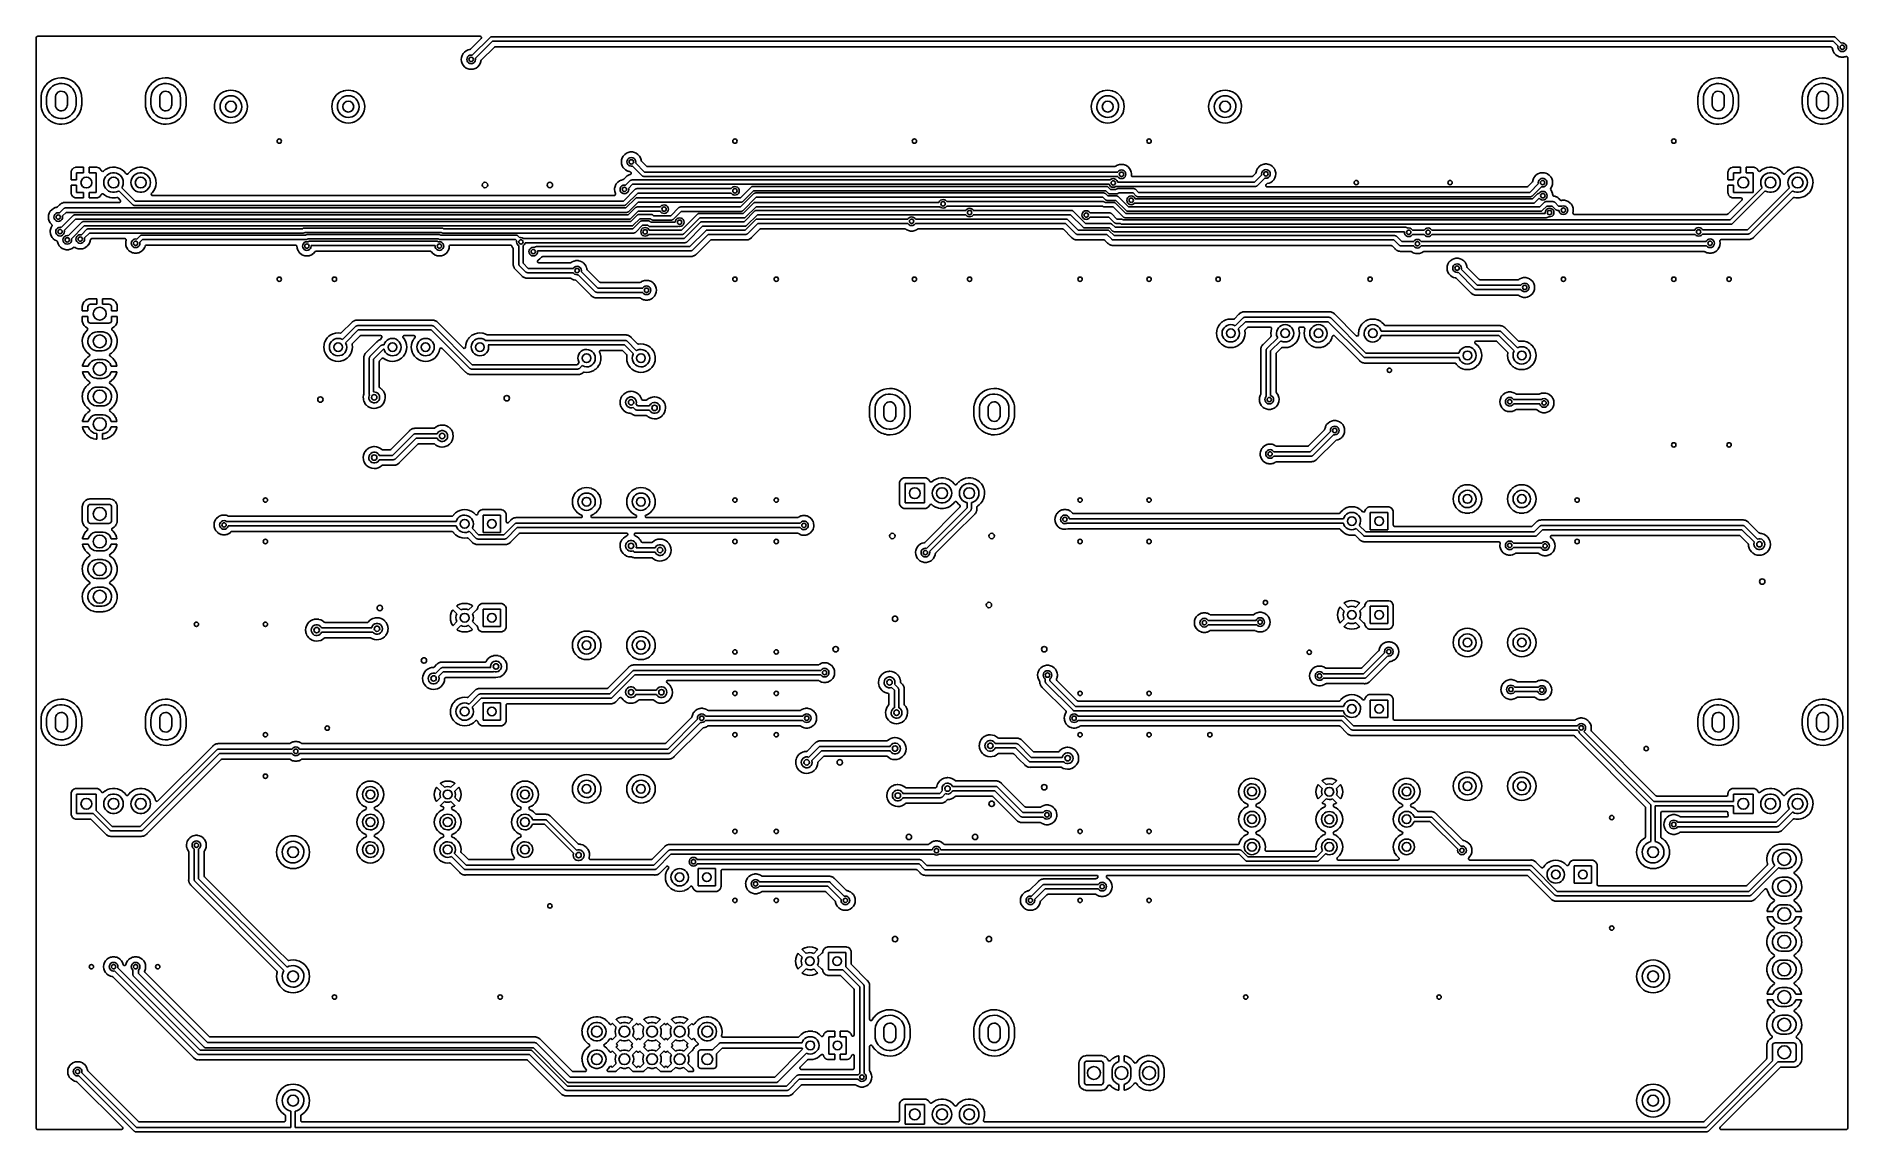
# Model space of a CAD drawing. Extents: x 61 to 228, y -146 to -45.
import ezdxf

# ---------------------------------------------------------------- set-up
doc = ezdxf.new("R2010")
doc.units = 0
doc.layers.add('BLACK', color=7, linetype='CONTINUOUS')

msp = doc.modelspace()

# ---------------------------------------------------------------- linework, layer by layer
at = {"layer": 'BLACK', "linetype": 'CONTINUOUS'}
for p, q in [((61.4885, -45.0164), (61.5422, -44.9699)), ((61.5422, -44.9699), (61.5945, -44.9585)), ((61.5945, -44.9585), (102.3, -44.9585)), ((102.3, -44.9585), (102.368, -44.9785)), ((102.368, -44.9785), (102.415, -45.0322)), ((61.4685, -45.0845), (61.4885, -45.0164)), ((61.4685, -145.415), (61.4685, -45.0845)), ((100.734, -46.5547), (100.638, -46.72)), ((100.862, -46.4127), (100.734, -46.5547)), ((101.016, -46.3005), (100.862, -46.4127)), ((101.022, -46.2978), (101.016, -46.3005)), ((101.185, -46.2255), (101.022, -46.2978)), ((101.022, -46.2978), (101.022, -46.2978)), ((101.191, -46.2228), (101.185, -46.2255)), ((101.185, -46.2255), (101.185, -46.2255)), ((101.344, -46.1903), (101.191, -46.2228)), ((101.406, -46.1562), (101.344, -46.1903)), ((102.389, -45.1736), (101.406, -46.1562)), ((101.574, -46.7076), (103.211, -45.0703)), ((103.435, -45.412), (101.857, -46.9905)), ((102.395, -45.167), (102.389, -45.1736)), ((102.425, -45.1024), (102.395, -45.167)), ((102.408, -47.1589), (103.609, -45.9574)), ((102.415, -45.0322), (102.425, -45.1024)), ((103.211, -45.0703), (103.24, -45.0526)), ((103.24, -45.0526), (103.266, -45.0318)), ((103.266, -45.0318), (103.277, -45.0292)), ((103.277, -45.0292), (103.287, -45.0231)), ((103.287, -45.0231), (103.32, -45.0194)), ((103.32, -45.0194), (103.353, -45.012)), ((103.353, -45.012), (226.822, -45.012)), ((226.739, -45.412), (103.435, -45.412)), ((103.609, -45.9574), (103.671, -45.9234)), ((103.671, -45.9234), (103.698, -45.9205)), ((103.698, -45.9205), (226.476, -45.9205)), ((226.476, -45.9205), (226.544, -45.9405)), ((226.544, -45.9405), (226.565, -45.9574)), ((226.565, -45.9574), (226.649, -46.0413)), ((226.649, -46.0413), (226.683, -46.1036)), ((226.683, -46.1036), (226.686, -46.1172)), ((226.686, -46.1172), (226.69, -46.1639)), ((226.69, -46.1639), (226.749, -46.3456)), ((227.2, -45.8729), (226.739, -45.412)), ((226.749, -46.3456), (226.845, -46.5109)), ((226.822, -45.012), (226.855, -45.0195)), ((226.845, -46.5109), (226.973, -46.6529)), ((226.855, -45.0195), (226.888, -45.0232)), ((226.888, -45.0232), (226.898, -45.0294)), ((226.898, -45.0294), (226.909, -45.0319)), ((226.909, -45.0319), (226.935, -45.0528)), ((226.935, -45.0528), (226.963, -45.0706)), ((226.963, -45.0706), (227.483, -45.59)), ((226.973, -46.6529), (227.127, -46.7651)), ((227.184, -45.974), (227.2, -45.8729)), ((227.204, -46.0976), (227.184, -45.974)), ((227.26, -46.2091), (227.204, -46.0976)), ((227.349, -46.2976), (227.26, -46.2091)), ((227.46, -46.3544), (227.349, -46.2976)), ((227.584, -46.374), (227.46, -46.3544)), ((227.483, -45.59), (227.584, -45.574)), ((227.584, -45.574), (227.708, -45.5936)), ((227.708, -46.3544), (227.584, -46.374)), ((227.708, -45.5936), (227.819, -45.6504)), ((227.819, -46.2976), (227.708, -46.3544)), ((227.819, -45.6504), (227.908, -45.7389)), ((227.908, -46.2091), (227.819, -46.2976)), ((227.908, -45.7389), (227.964, -45.8504)), ((227.964, -46.0976), (227.908, -46.2091)), ((227.964, -45.8504), (227.984, -45.974)), ((227.984, -45.974), (227.964, -46.0976)), ((100.56, -47.085), (100.559, -47.0916)), ((100.559, -47.0916), (100.579, -47.2815)), ((100.579, -46.9082), (100.56, -47.085)), ((100.638, -46.72), (100.579, -46.9017)), ((100.579, -46.9017), (100.579, -46.9082)), ((100.579, -46.9082), (100.579, -46.9082)), ((100.579, -47.2815), (100.638, -47.4632)), ((100.638, -47.4632), (100.734, -47.6285)), ((100.734, -47.6285), (100.862, -47.7705)), ((100.862, -47.7705), (101.016, -47.8827)), ((101.016, -47.8827), (101.022, -47.8854)), ((101.022, -47.8854), (101.022, -47.8854)), ((101.022, -47.8854), (101.185, -47.9577)), ((101.073, -47.0916), (101.093, -46.968)), ((101.093, -47.2152), (101.073, -47.0916)), ((101.093, -46.968), (101.149, -46.8565)), ((101.149, -47.3267), (101.093, -47.2152)), ((101.149, -46.8565), (101.238, -46.768)), ((101.238, -47.4152), (101.149, -47.3267)), ((101.185, -47.9577), (101.191, -47.9604)), ((101.191, -47.9604), (101.284, -47.9802)), ((101.238, -46.768), (101.349, -46.7112)), ((101.349, -47.472), (101.238, -47.4152)), ((101.284, -47.9802), (101.371, -47.9987)), ((101.349, -46.7112), (101.473, -46.6916)), ((101.473, -47.4916), (101.349, -47.472)), ((101.371, -47.9987), (101.371, -47.9987)), ((101.371, -47.9987), (101.378, -48.0001)), ((101.378, -48.0001), (101.568, -48.0001)), ((101.473, -46.6916), (101.574, -46.7076)), ((101.597, -47.472), (101.473, -47.4916)), ((101.568, -48.0001), (101.575, -47.9987)), ((101.575, -47.9987), (101.662, -47.9802)), ((101.575, -47.9987), (101.575, -47.9987)), ((101.708, -47.4152), (101.597, -47.472)), ((101.662, -47.9802), (101.755, -47.9604)), ((101.797, -47.3267), (101.708, -47.4152)), ((101.755, -47.9604), (101.761, -47.9577)), ((101.761, -47.9577), (101.924, -47.8854)), ((101.853, -47.2152), (101.797, -47.3267)), ((101.873, -47.0916), (101.853, -47.2152)), ((101.857, -46.9905), (101.873, -47.0916)), ((101.924, -47.8854), (101.93, -47.8827)), ((101.924, -47.8854), (101.924, -47.8854)), ((101.93, -47.8827), (102.084, -47.7705)), ((102.084, -47.7705), (102.212, -47.6285)), ((102.212, -47.6285), (102.308, -47.4632)), ((102.308, -47.4632), (102.367, -47.2815)), ((102.367, -47.2815), (102.371, -47.2348)), ((102.371, -47.2348), (102.398, -47.1692)), ((102.398, -47.1692), (102.408, -47.1589)), ((227.127, -46.7651), (227.133, -46.7678)), ((227.133, -46.7678), (227.133, -46.7678)), ((227.133, -46.7678), (227.296, -46.8401)), ((227.296, -46.8401), (227.302, -46.8428)), ((227.302, -46.8428), (227.395, -46.8626)), ((227.395, -46.8626), (227.482, -46.8811)), ((227.482, -46.8811), (227.482, -46.8811)), ((227.482, -46.8811), (227.489, -46.8825)), ((227.489, -46.8825), (227.679, -46.8825)), ((227.679, -46.8825), (227.686, -46.8811)), ((227.686, -46.8811), (227.773, -46.8626)), ((227.686, -46.8811), (227.686, -46.8811)), ((227.773, -46.8626), (227.866, -46.8428)), ((227.866, -46.8428), (227.872, -46.8401)), ((227.872, -46.8401), (227.914, -46.8214)), ((227.872, -46.8401), (227.872, -46.8401)), ((227.914, -46.8214), (227.985, -46.812)), ((227.985, -46.812), (228.049, -46.8421)), ((228.049, -46.8421), (228.087, -46.9022)), ((228.087, -46.9022), (228.091, -46.9365)), ((228.091, -46.9365), (228.091, -145.415)), ((62.0466, -49.9491), (61.9622, -50.2068)), ((62.0833, -49.8755), (62.0466, -49.9491)), ((62.1654, -49.7104), (62.0833, -49.8755)), ((62.1674, -49.7063), (62.1654, -49.7104)), ((62.1654, -49.7104), (62.1654, -49.7104)), ((62.322, -49.4835), (62.1674, -49.7063)), ((62.3792, -49.4222), (62.322, -49.4835)), ((62.5039, -49.2887), (62.3792, -49.4222)), ((62.5071, -49.2854), (62.5039, -49.2887)), ((62.7188, -49.116), (62.5071, -49.2854)), ((62.5454, -50.0895), (62.6592, -49.8897)), ((62.6592, -49.8897), (62.805, -49.7119)), ((62.9528, -48.979), (62.7188, -49.116)), ((62.805, -49.7119), (62.9787, -49.5611)), ((62.9571, -48.9773), (62.9528, -48.979)), ((63.1999, -48.8789), (62.9571, -48.9773)), ((62.9787, -49.5611), (63.1753, -49.4418)), ((63.1753, -49.4418), (63.3892, -49.3574)), ((63.2042, -48.8772), (63.1999, -48.8789)), ((63.1999, -48.8789), (63.1999, -48.8789)), ((63.3331, -48.8456), (63.2042, -48.8772)), ((63.4631, -48.8138), (63.3331, -48.8456)), ((63.3892, -49.3574), (63.6143, -49.3101)), ((63.4676, -48.8127), (63.4631, -48.8138)), ((63.4631, -48.8138), (63.4631, -48.8138)), ((63.7375, -48.787), (63.4676, -48.8127)), ((63.6143, -49.3101), (63.8441, -49.3015)), ((63.7421, -48.7872), (63.7375, -48.787)), ((64.0038, -48.8002), (63.7421, -48.7872)), ((63.7421, -48.7872), (63.7421, -48.7872)), ((63.8441, -49.3015), (64.072, -49.3317)), ((64.0083, -48.8005), (64.0038, -48.8002)), ((64.0038, -48.8002), (64.0038, -48.8002)), ((64.0128, -48.8013), (64.0083, -48.8005)), ((64.1763, -48.8336), (64.0128, -48.8013)), ((64.0128, -48.8013), (64.0128, -48.8013)), ((64.072, -49.3317), (64.2917, -49.3999)), ((64.2744, -48.8529), (64.1763, -48.8336)), ((64.348, -48.8789), (64.2744, -48.8529)), ((64.2917, -49.3999), (64.4967, -49.5041)), ((64.5257, -48.9417), (64.348, -48.8789)), ((64.4967, -49.5041), (64.6812, -49.6414)), ((64.5258, -48.9417), (64.5257, -48.9417)), ((64.5301, -48.9432), (64.5258, -48.9417)), ((64.77, -49.0695), (64.5301, -48.9432)), ((64.6812, -49.6414), (64.8399, -49.8078)), ((64.9893, -49.229), (64.77, -49.0695)), ((64.8399, -49.8078), (64.9683, -49.9986)), ((65.1832, -49.4186), (64.9893, -49.229)), ((65.3477, -49.6341), (65.1832, -49.4186)), ((65.4793, -49.8712), (65.3477, -49.6341)), ((65.481, -49.8755), (65.4793, -49.8712)), ((65.5073, -49.945), (65.481, -49.8755)), ((65.481, -49.8755), (65.481, -49.8755)), ((65.5754, -50.1248), (65.5073, -49.945)), ((71.6466, -49.9491), (71.5622, -50.2068)), ((71.6833, -49.8755), (71.6466, -49.9491)), ((71.7654, -49.7104), (71.6833, -49.8755)), ((71.7674, -49.7063), (71.7654, -49.7104)), ((71.7654, -49.7104), (71.7654, -49.7104)), ((71.922, -49.4835), (71.7674, -49.7063)), ((71.9792, -49.4222), (71.922, -49.4835)), ((72.1039, -49.2887), (71.9792, -49.4222)), ((72.1071, -49.2854), (72.1039, -49.2887)), ((72.3188, -49.116), (72.1071, -49.2854)), ((72.1454, -50.0895), (72.2592, -49.8897)), ((72.2592, -49.8897), (72.405, -49.7119)), ((72.5528, -48.979), (72.3188, -49.116)), ((72.405, -49.7119), (72.5787, -49.5611)), ((72.5571, -48.9773), (72.5528, -48.979)), ((72.7999, -48.8789), (72.5571, -48.9773)), ((72.5787, -49.5611), (72.7753, -49.4418)), ((72.7753, -49.4418), (72.9892, -49.3574)), ((72.8042, -48.8772), (72.7999, -48.8789)), ((72.7999, -48.8789), (72.7999, -48.8789)), ((72.9331, -48.8456), (72.8042, -48.8772)), ((73.0631, -48.8138), (72.9331, -48.8456)), ((72.9892, -49.3574), (73.2143, -49.3101)), ((73.0676, -48.8127), (73.0631, -48.8138)), ((73.0631, -48.8138), (73.0631, -48.8138)), ((73.3375, -48.787), (73.0676, -48.8127)), ((73.2143, -49.3101), (73.4441, -49.3015)), ((73.3421, -48.7872), (73.3375, -48.787)), ((73.6038, -48.8002), (73.3421, -48.7872)), ((73.3421, -48.7872), (73.3421, -48.7872)), ((73.4441, -49.3015), (73.672, -49.3317)), ((73.6083, -48.8005), (73.6038, -48.8002)), ((73.6038, -48.8002), (73.6038, -48.8002)), ((73.6128, -48.8013), (73.6083, -48.8005)), ((73.7763, -48.8336), (73.6128, -48.8013)), ((73.6128, -48.8013), (73.6128, -48.8013)), ((73.672, -49.3317), (73.8917, -49.3999)), ((73.8744, -48.8529), (73.7763, -48.8336)), ((73.948, -48.8789), (73.8744, -48.8529)), ((73.8917, -49.3999), (74.0967, -49.5041)), ((74.1257, -48.9417), (73.948, -48.8789)), ((74.0967, -49.5041), (74.2812, -49.6414)), ((74.1258, -48.9417), (74.1257, -48.9417)), ((74.1301, -48.9432), (74.1258, -48.9417)), ((74.37, -49.0695), (74.1301, -48.9432)), ((74.2812, -49.6414), (74.4399, -49.8078)), ((74.5893, -49.229), (74.37, -49.0695)), ((74.4399, -49.8078), (74.5683, -49.9986)), ((74.7832, -49.4186), (74.5893, -49.229)), ((74.9477, -49.6341), (74.7832, -49.4186)), ((75.0793, -49.8712), (74.9477, -49.6341)), ((75.081, -49.8755), (75.0793, -49.8712)), ((75.1073, -49.945), (75.081, -49.8755)), ((75.081, -49.8755), (75.081, -49.8755)), ((75.1754, -50.1248), (75.1073, -49.945)), ((78.9876, -49.9766), (78.9074, -49.9959)), ((79.1335, -49.9416), (78.9876, -49.9766)), ((79.1383, -49.9405), (79.1335, -49.9416)), ((79.1335, -49.9416), (79.1335, -49.9416)), ((79.375, -49.9218), (79.1383, -49.9405)), ((79.6117, -49.9405), (79.375, -49.9218)), ((79.6165, -49.9416), (79.6117, -49.9405)), ((79.7624, -49.9766), (79.6165, -49.9416)), ((79.6165, -49.9416), (79.6165, -49.9416)), ((79.8426, -49.9959), (79.7624, -49.9766)), ((89.7826, -49.9766), (89.7024, -49.9959)), ((89.9285, -49.9416), (89.7826, -49.9766)), ((89.9333, -49.9405), (89.9285, -49.9416)), ((89.9285, -49.9416), (89.9285, -49.9416)), ((90.17, -49.9218), (89.9333, -49.9405)), ((90.4067, -49.9405), (90.17, -49.9218)), ((90.4115, -49.9416), (90.4067, -49.9405)), ((90.5574, -49.9766), (90.4115, -49.9416)), ((90.4115, -49.9416), (90.4115, -49.9416)), ((90.6376, -49.9959), (90.5574, -49.9766)), ((159.633, -49.9766), (159.552, -49.9959)), ((159.778, -49.9416), (159.633, -49.9766)), ((159.783, -49.9405), (159.778, -49.9416)), ((159.778, -49.9416), (159.778, -49.9416)), ((160.02, -49.9218), (159.783, -49.9405)), ((160.257, -49.9405), (160.02, -49.9218)), ((160.262, -49.9416), (160.257, -49.9405)), ((160.407, -49.9766), (160.262, -49.9416)), ((160.262, -49.9416), (160.262, -49.9416)), ((160.488, -49.9959), (160.407, -49.9766)), ((170.428, -49.9766), (170.347, -49.9959)), ((170.573, -49.9416), (170.428, -49.9766)), ((170.578, -49.9405), (170.573, -49.9416)), ((170.573, -49.9416), (170.573, -49.9416)), ((170.815, -49.9218), (170.578, -49.9405)), ((171.052, -49.9405), (170.815, -49.9218)), ((171.057, -49.9416), (171.052, -49.9405)), ((171.202, -49.9766), (171.057, -49.9416)), ((171.057, -49.9416), (171.057, -49.9416)), ((171.283, -49.9959), (171.202, -49.9766)), ((214.447, -49.9491), (214.362, -50.2068)), ((214.483, -49.8755), (214.447, -49.9491)), ((214.565, -49.7104), (214.483, -49.8755)), ((214.567, -49.7063), (214.565, -49.7104)), ((214.565, -49.7104), (214.565, -49.7104)), ((214.722, -49.4835), (214.567, -49.7063)), ((214.779, -49.4222), (214.722, -49.4835)), ((214.904, -49.2887), (214.779, -49.4222)), ((214.907, -49.2854), (214.904, -49.2887)), ((215.119, -49.116), (214.907, -49.2854)), ((214.945, -50.0895), (215.059, -49.8897)), ((215.059, -49.8897), (215.205, -49.7119)), ((215.353, -48.979), (215.119, -49.116)), ((215.205, -49.7119), (215.379, -49.5611)), ((215.357, -48.9773), (215.353, -48.979)), ((215.6, -48.8789), (215.357, -48.9773)), ((215.379, -49.5611), (215.575, -49.4418)), ((215.575, -49.4418), (215.789, -49.3574)), ((215.604, -48.8772), (215.6, -48.8789)), ((215.6, -48.8789), (215.6, -48.8789)), ((215.733, -48.8456), (215.604, -48.8772)), ((215.863, -48.8138), (215.733, -48.8456)), ((215.789, -49.3574), (216.014, -49.3101)), ((215.868, -48.8127), (215.863, -48.8138)), ((215.863, -48.8138), (215.863, -48.8138)), ((216.137, -48.787), (215.868, -48.8127)), ((216.014, -49.3101), (216.244, -49.3015)), ((216.142, -48.7872), (216.137, -48.787)), ((216.404, -48.8002), (216.142, -48.7872)), ((216.142, -48.7872), (216.142, -48.7872)), ((216.244, -49.3015), (216.472, -49.3317)), ((216.408, -48.8005), (216.404, -48.8002)), ((216.404, -48.8002), (216.404, -48.8002)), ((216.413, -48.8013), (216.408, -48.8005)), ((216.576, -48.8336), (216.413, -48.8013)), ((216.413, -48.8013), (216.413, -48.8013)), ((216.472, -49.3317), (216.692, -49.3999)), ((216.674, -48.8529), (216.576, -48.8336)), ((216.748, -48.8789), (216.674, -48.8529)), ((216.692, -49.3999), (216.897, -49.5041)), ((216.926, -48.9417), (216.748, -48.8789)), ((216.897, -49.5041), (217.081, -49.6414)), ((216.93, -48.9432), (216.926, -48.9417)), ((216.926, -48.9417), (216.926, -48.9417)), ((217.17, -49.0695), (216.93, -48.9432)), ((217.081, -49.6414), (217.24, -49.8078)), ((217.389, -49.229), (217.17, -49.0695)), ((217.24, -49.8078), (217.368, -49.9986)), ((217.583, -49.4186), (217.389, -49.229)), ((217.748, -49.6341), (217.583, -49.4186)), ((217.879, -49.8712), (217.748, -49.6341)), ((217.881, -49.8755), (217.879, -49.8712)), ((217.907, -49.945), (217.881, -49.8755)), ((217.881, -49.8755), (217.881, -49.8755)), ((217.975, -50.1248), (217.907, -49.945)), ((224.047, -49.9491), (223.962, -50.2068)), ((224.083, -49.8755), (224.047, -49.9491)), ((224.165, -49.7104), (224.083, -49.8755)), ((224.167, -49.7063), (224.165, -49.7104)), ((224.165, -49.7104), (224.165, -49.7104)), ((224.322, -49.4835), (224.167, -49.7063)), ((224.379, -49.4222), (224.322, -49.4835)), ((224.504, -49.2887), (224.379, -49.4222)), ((224.507, -49.2854), (224.504, -49.2887)), ((224.719, -49.116), (224.507, -49.2854)), ((224.545, -50.0895), (224.659, -49.8897)), ((224.659, -49.8897), (224.805, -49.7119)), ((224.953, -48.979), (224.719, -49.116)), ((224.805, -49.7119), (224.979, -49.5611)), ((224.957, -48.9773), (224.953, -48.979)), ((225.2, -48.8789), (224.957, -48.9773)), ((224.979, -49.5611), (225.175, -49.4418)), ((225.175, -49.4418), (225.389, -49.3574)), ((225.204, -48.8772), (225.2, -48.8789)), ((225.2, -48.8789), (225.2, -48.8789)), ((225.333, -48.8456), (225.204, -48.8772)), ((225.463, -48.8138), (225.333, -48.8456)), ((225.389, -49.3574), (225.614, -49.3101)), ((225.468, -48.8127), (225.463, -48.8138)), ((225.463, -48.8138), (225.463, -48.8138)), ((225.737, -48.787), (225.468, -48.8127)), ((225.614, -49.3101), (225.844, -49.3015)), ((225.742, -48.7872), (225.737, -48.787)), ((226.004, -48.8002), (225.742, -48.7872)), ((225.742, -48.7872), (225.742, -48.7872)), ((225.844, -49.3015), (226.072, -49.3317)), ((226.008, -48.8005), (226.004, -48.8002)), ((226.004, -48.8002), (226.004, -48.8002)), ((226.013, -48.8013), (226.008, -48.8005)), ((226.176, -48.8336), (226.013, -48.8013)), ((226.013, -48.8013), (226.013, -48.8013)), ((226.072, -49.3317), (226.292, -49.3999)), ((226.274, -48.8529), (226.176, -48.8336)), ((226.348, -48.8789), (226.274, -48.8529)), ((226.292, -49.3999), (226.497, -49.5041)), ((226.526, -48.9417), (226.348, -48.8789)), ((226.497, -49.5041), (226.681, -49.6414)), ((226.53, -48.9432), (226.526, -48.9417)), ((226.526, -48.9417), (226.526, -48.9417)), ((226.77, -49.0695), (226.53, -48.9432)), ((226.681, -49.6414), (226.84, -49.8078)), ((226.989, -49.229), (226.77, -49.0695)), ((226.84, -49.8078), (226.968, -49.9986)), ((227.183, -49.4186), (226.989, -49.229)), ((227.348, -49.6341), (227.183, -49.4186)), ((227.479, -49.8712), (227.348, -49.6341)), ((227.481, -49.8755), (227.479, -49.8712)), ((227.507, -49.945), (227.481, -49.8755)), ((227.481, -49.8755), (227.481, -49.8755)), ((227.575, -50.1248), (227.507, -49.945)), ((61.9158, -50.4739), (61.9115, -50.5596)), ((61.9115, -50.5596), (61.9115, -51.2489)), ((61.9115, -51.2489), (61.9117, -51.2512)), ((61.9117, -51.2512), (61.9117, -51.2512)), ((61.9117, -51.2512), (61.9197, -51.3622)), ((61.9622, -50.2068), (61.9158, -50.4739)), ((61.9197, -51.3622), (61.9261, -51.4505)), ((61.9261, -51.4505), (61.9271, -51.4549)), ((61.9271, -51.4549), (61.9271, -51.4549)), ((61.9271, -51.4549), (61.9665, -51.6332)), ((61.9665, -51.6332), (61.9846, -51.7152)), ((62.42, -50.66), (62.426, -50.532)), ((62.42, -51.18), (62.42, -50.66)), ((62.4394, -51.4091), (62.42, -51.18)), ((62.426, -50.532), (62.467, -50.3057)), ((62.4972, -51.6317), (62.4394, -51.4091)), ((62.467, -50.3057), (62.5454, -50.0895)), ((62.5917, -51.8414), (62.4972, -51.6317)), ((63.23, -50.57), (63.2359, -50.4897)), ((63.23, -51.27), (63.23, -50.57)), ((63.2503, -51.4179), (63.23, -51.27)), ((63.2359, -50.4897), (63.2775, -50.3463)), ((63.3095, -51.5549), (63.2503, -51.4179)), ((63.2775, -50.3463), (63.3562, -50.2194)), ((63.4035, -51.6709), (63.3095, -51.5549)), ((63.3562, -50.2194), (63.4661, -50.1184)), ((63.4661, -50.1184), (63.5991, -50.0506)), ((63.5991, -50.0506), (63.7455, -50.0211)), ((63.7455, -50.0211), (63.8944, -50.032)), ((63.8944, -50.032), (64.0348, -50.0826)), ((64.0348, -50.0826), (64.1565, -50.1691)), ((64.2038, -51.6206), (64.0939, -51.7216)), ((64.1565, -50.1691), (64.2505, -50.2851)), ((64.2824, -51.4937), (64.2038, -51.6206)), ((64.2505, -50.2851), (64.3097, -50.4221)), ((64.3241, -51.3503), (64.2824, -51.4937)), ((64.3097, -50.4221), (64.33, -50.57)), ((64.33, -51.27), (64.3241, -51.3503)), ((64.33, -50.57), (64.33, -51.27)), ((64.9683, -49.9986), (65.0628, -50.2083)), ((65.093, -51.5343), (65.0146, -51.7505)), ((65.0628, -50.2083), (65.1206, -50.4309)), ((65.134, -51.308), (65.093, -51.5343)), ((65.1206, -50.4309), (65.14, -50.66)), ((65.14, -51.18), (65.134, -51.308)), ((65.14, -50.66), (65.14, -51.18)), ((65.5134, -51.8909), (65.5978, -51.6332)), ((65.5764, -50.1292), (65.5754, -50.1248)), ((65.5951, -50.214), (65.5764, -50.1292)), ((65.5764, -50.1292), (65.5764, -50.1292)), ((65.6339, -50.3895), (65.5951, -50.214)), ((65.5978, -51.6332), (65.6442, -51.3661)), ((65.6342, -50.3941), (65.6339, -50.3895)), ((65.6463, -50.5612), (65.6342, -50.3941)), ((65.6442, -51.3661), (65.6485, -51.2804)), ((65.6485, -50.5911), (65.6463, -50.5612)), ((65.6485, -51.2804), (65.6485, -50.5911)), ((71.5158, -50.4739), (71.5115, -50.5596)), ((71.5115, -50.5596), (71.5115, -51.2489)), ((71.5115, -51.2489), (71.5117, -51.2512)), ((71.5117, -51.2512), (71.5117, -51.2512)), ((71.5117, -51.2512), (71.5197, -51.3622)), ((71.5622, -50.2068), (71.5158, -50.4739)), ((71.5197, -51.3622), (71.5261, -51.4505)), ((71.5261, -51.4505), (71.5271, -51.4549)), ((71.5271, -51.4549), (71.5271, -51.4549)), ((71.5271, -51.4549), (71.5665, -51.6332)), ((71.5665, -51.6332), (71.5846, -51.7152)), ((72.02, -50.66), (72.026, -50.532)), ((72.02, -51.18), (72.02, -50.66)), ((72.0394, -51.4091), (72.02, -51.18)), ((72.026, -50.532), (72.067, -50.3057)), ((72.0972, -51.6317), (72.0394, -51.4091)), ((72.067, -50.3057), (72.1454, -50.0895)), ((72.1917, -51.8414), (72.0972, -51.6317)), ((72.83, -50.57), (72.8359, -50.4897)), ((72.83, -51.27), (72.83, -50.57)), ((72.8503, -51.4179), (72.83, -51.27)), ((72.8359, -50.4897), (72.8775, -50.3463)), ((72.9095, -51.5549), (72.8503, -51.4179)), ((72.8775, -50.3463), (72.9562, -50.2194)), ((73.0035, -51.6709), (72.9095, -51.5549)), ((72.9562, -50.2194), (73.0661, -50.1184)), ((73.0661, -50.1184), (73.1991, -50.0506)), ((73.1991, -50.0506), (73.3455, -50.0211)), ((73.3455, -50.0211), (73.4944, -50.032)), ((73.4944, -50.032), (73.6348, -50.0826)), ((73.6348, -50.0826), (73.7565, -50.1691)), ((73.8038, -51.6206), (73.6939, -51.7216)), ((73.7565, -50.1691), (73.8504, -50.2851)), ((73.8824, -51.4937), (73.8038, -51.6206)), ((73.8504, -50.2851), (73.9097, -50.4221)), ((73.9241, -51.3503), (73.8824, -51.4937)), ((73.9097, -50.4221), (73.93, -50.57)), ((73.93, -51.27), (73.9241, -51.3503)), ((73.93, -50.57), (73.93, -51.27)), ((74.5683, -49.9986), (74.6628, -50.2083)), ((74.693, -51.5343), (74.6146, -51.7505)), ((74.6628, -50.2083), (74.7206, -50.4309)), ((74.734, -51.308), (74.693, -51.5343)), ((74.7206, -50.4309), (74.74, -50.66)), ((74.74, -51.18), (74.734, -51.308)), ((74.74, -50.66), (74.74, -51.18)), ((75.1134, -51.8909), (75.1978, -51.6332)), ((75.1764, -50.1292), (75.1754, -50.1248)), ((75.1951, -50.214), (75.1764, -50.1292)), ((75.1764, -50.1292), (75.1764, -50.1292)), ((75.2339, -50.3895), (75.1951, -50.214)), ((75.1978, -51.6332), (75.2323, -51.435)), ((75.2323, -51.435), (75.2442, -51.3661)), ((75.2342, -50.3941), (75.2339, -50.3895)), ((75.2463, -50.5612), (75.2342, -50.3941)), ((75.2442, -51.3661), (75.2485, -51.2804)), ((75.2485, -50.5911), (75.2463, -50.5612)), ((75.2485, -51.2804), (75.2485, -50.5911)), ((77.8805, -51.1983), (77.8618, -51.435)), ((77.8618, -51.435), (77.8805, -51.6717)), ((77.9359, -50.9674), (77.8805, -51.1983)), ((78.0268, -50.748), (77.9359, -50.9674)), ((78.0293, -50.7438), (78.0268, -50.748)), ((78.1482, -50.5498), (78.0293, -50.7438)), ((78.1508, -50.5456), (78.1482, -50.5498)), ((78.1482, -50.5498), (78.1482, -50.5498)), ((78.305, -50.365), (78.1508, -50.5456)), ((78.4856, -50.2108), (78.305, -50.365)), ((78.3751, -51.421), (78.3969, -51.2271)), ((78.3914, -51.6155), (78.3751, -51.421)), ((78.4452, -51.8031), (78.3914, -51.6155)), ((78.3969, -51.2271), (78.4559, -51.0411)), ((78.4559, -51.0411), (78.5499, -50.87)), ((78.4898, -50.2082), (78.4856, -50.2108)), ((78.6838, -50.0893), (78.4898, -50.2082)), ((78.4898, -50.2082), (78.4898, -50.2082)), ((78.5499, -50.87), (78.6753, -50.7205)), ((78.6753, -50.7205), (78.8274, -50.5982)), ((78.688, -50.0868), (78.6838, -50.0893)), ((78.6926, -50.0849), (78.688, -50.0868)), ((78.9028, -49.9978), (78.6926, -50.0849)), ((78.6926, -50.0849), (78.6926, -50.0849)), ((78.8274, -50.5982), (79.0004, -50.5078)), ((78.9074, -49.9959), (78.9028, -49.9978)), ((78.9028, -49.9978), (78.9028, -49.9978)), ((79.0004, -50.5078), (79.1876, -50.4527)), ((79.1876, -50.4527), (79.382, -50.435)), ((79.382, -50.435), (79.5761, -50.4554)), ((79.5761, -50.4554), (79.7625, -50.5131)), ((79.7625, -50.5131), (79.9342, -50.606)), ((79.8472, -49.9978), (79.8426, -49.9959)), ((80.0574, -50.0849), (79.8472, -49.9978)), ((79.8472, -49.9978), (79.8472, -49.9978)), ((79.9342, -50.606), (80.0846, -50.7304)), ((80.062, -50.0868), (80.0574, -50.0849)), ((80.0574, -50.0849), (80.0574, -50.0849)), ((80.0662, -50.0893), (80.062, -50.0868)), ((80.2602, -50.2082), (80.0662, -50.0893)), ((80.0846, -50.7304), (80.2079, -50.8816)), ((80.2079, -50.8816), (80.2995, -51.0539)), ((80.2644, -50.2108), (80.2602, -50.2082)), ((80.2602, -50.2082), (80.2602, -50.2082)), ((80.445, -50.365), (80.2644, -50.2108)), ((80.2995, -51.0539), (80.356, -51.2408)), ((80.3746, -51.4629), (80.3501, -51.6565)), ((80.356, -51.2408), (80.375, -51.435)), ((80.375, -51.435), (80.3746, -51.4629)), ((80.5992, -50.5456), (80.445, -50.365)), ((80.6018, -50.5498), (80.5992, -50.5456)), ((80.7207, -50.7438), (80.6018, -50.5498)), ((80.6018, -50.5498), (80.6018, -50.5498)), ((80.7232, -50.748), (80.7207, -50.7438)), ((80.8141, -50.9674), (80.7232, -50.748)), ((80.8695, -51.1983), (80.8141, -50.9674)), ((80.8882, -51.435), (80.8695, -51.1983)), ((80.8695, -51.6717), (80.8882, -51.435)), ((88.6755, -51.1983), (88.6568, -51.435)), ((88.6568, -51.435), (88.6755, -51.6717)), ((88.7309, -50.9674), (88.6755, -51.1983)), ((88.8218, -50.748), (88.7309, -50.9674)), ((88.8243, -50.7438), (88.8218, -50.748)), ((88.9432, -50.5498), (88.8243, -50.7438)), ((88.9458, -50.5456), (88.9432, -50.5498)), ((88.9432, -50.5498), (88.9432, -50.5498)), ((89.1, -50.365), (88.9458, -50.5456)), ((89.2806, -50.2108), (89.1, -50.365)), ((89.1701, -51.421), (89.1919, -51.2271)), ((89.1864, -51.6155), (89.1701, -51.421)), ((89.2402, -51.8031), (89.1864, -51.6155)), ((89.1919, -51.2271), (89.2509, -51.0411)), ((89.2509, -51.0411), (89.3449, -50.87)), ((89.2848, -50.2082), (89.2806, -50.2108)), ((89.4788, -50.0893), (89.2848, -50.2082)), ((89.2848, -50.2082), (89.2848, -50.2082)), ((89.3449, -50.87), (89.4703, -50.7205)), ((89.4703, -50.7205), (89.6224, -50.5982)), ((89.483, -50.0868), (89.4788, -50.0893)), ((89.4876, -50.0849), (89.483, -50.0868)), ((89.6978, -49.9978), (89.4876, -50.0849)), ((89.4876, -50.0849), (89.4876, -50.0849)), ((89.6224, -50.5982), (89.7954, -50.5078)), ((89.7024, -49.9959), (89.6978, -49.9978)), ((89.6978, -49.9978), (89.6978, -49.9978)), ((89.7954, -50.5078), (89.9826, -50.4527)), ((89.9826, -50.4527), (90.177, -50.435)), ((90.177, -50.435), (90.3711, -50.4554)), ((90.3711, -50.4554), (90.5575, -50.5131)), ((90.5575, -50.5131), (90.7292, -50.606)), ((90.6422, -49.9978), (90.6376, -49.9959)), ((90.8524, -50.0849), (90.6422, -49.9978)), ((90.6422, -49.9978), (90.6422, -49.9978)), ((90.7292, -50.606), (90.8796, -50.7304)), ((90.857, -50.0868), (90.8524, -50.0849)), ((90.8524, -50.0849), (90.8524, -50.0849)), ((90.8612, -50.0893), (90.857, -50.0868)), ((91.0552, -50.2082), (90.8612, -50.0893)), ((90.8796, -50.7304), (91.0029, -50.8816)), ((91.0029, -50.8816), (91.0945, -51.0539)), ((91.0594, -50.2108), (91.0552, -50.2082)), ((91.0552, -50.2082), (91.0552, -50.2082)), ((91.24, -50.365), (91.0594, -50.2108)), ((91.0945, -51.0539), (91.151, -51.2408)), ((91.1696, -51.4629), (91.1451, -51.6565)), ((91.151, -51.2408), (91.17, -51.435)), ((91.17, -51.435), (91.1696, -51.4629)), ((91.3942, -50.5456), (91.24, -50.365)), ((91.3968, -50.5498), (91.3942, -50.5456)), ((91.5157, -50.7438), (91.3968, -50.5498)), ((91.3968, -50.5498), (91.3968, -50.5498)), ((91.5182, -50.748), (91.5157, -50.7438)), ((91.6091, -50.9674), (91.5182, -50.748)), ((91.6645, -51.1983), (91.6091, -50.9674)), ((91.6832, -51.435), (91.6645, -51.1983)), ((91.6645, -51.6717), (91.6832, -51.435)), ((158.525, -51.1983), (158.507, -51.435)), ((158.507, -51.435), (158.525, -51.6717)), ((158.581, -50.9674), (158.525, -51.1983)), ((158.672, -50.748), (158.581, -50.9674)), ((158.674, -50.7438), (158.672, -50.748)), ((158.793, -50.5498), (158.674, -50.7438)), ((158.796, -50.5456), (158.793, -50.5498)), ((158.793, -50.5498), (158.793, -50.5498)), ((158.95, -50.365), (158.796, -50.5456)), ((159.131, -50.2108), (158.95, -50.365)), ((159.02, -51.421), (159.042, -51.2271)), ((159.036, -51.6155), (159.02, -51.421)), ((159.09, -51.8031), (159.036, -51.6155)), ((159.042, -51.2271), (159.101, -51.0411)), ((159.101, -51.0411), (159.195, -50.87)), ((159.135, -50.2082), (159.131, -50.2108)), ((159.329, -50.0893), (159.135, -50.2082)), ((159.135, -50.2082), (159.135, -50.2082)), ((159.195, -50.87), (159.32, -50.7205)), ((159.32, -50.7205), (159.472, -50.5982)), ((159.333, -50.0868), (159.329, -50.0893)), ((159.338, -50.0849), (159.333, -50.0868)), ((159.548, -49.9978), (159.338, -50.0849)), ((159.338, -50.0849), (159.338, -50.0849)), ((159.472, -50.5982), (159.645, -50.5078)), ((159.552, -49.9959), (159.548, -49.9978)), ((159.548, -49.9978), (159.548, -49.9978)), ((159.645, -50.5078), (159.833, -50.4527)), ((159.833, -50.4527), (160.027, -50.435)), ((160.027, -50.435), (160.221, -50.4554)), ((160.221, -50.4554), (160.408, -50.5131)), ((160.408, -50.5131), (160.579, -50.606)), ((160.492, -49.9978), (160.488, -49.9959)), ((160.702, -50.0849), (160.492, -49.9978)), ((160.492, -49.9978), (160.492, -49.9978)), ((160.579, -50.606), (160.73, -50.7304)), ((160.707, -50.0868), (160.702, -50.0849)), ((160.702, -50.0849), (160.702, -50.0849)), ((160.711, -50.0893), (160.707, -50.0868)), ((160.905, -50.2082), (160.711, -50.0893)), ((160.73, -50.7304), (160.853, -50.8816)), ((160.853, -50.8816), (160.945, -51.0539)), ((160.909, -50.2108), (160.905, -50.2082)), ((160.905, -50.2082), (160.905, -50.2082)), ((161.09, -50.365), (160.909, -50.2108)), ((160.945, -51.0539), (161.001, -51.2408)), ((161.02, -51.4629), (160.995, -51.6565)), ((161.001, -51.2408), (161.02, -51.435)), ((161.02, -51.435), (161.02, -51.4629)), ((161.244, -50.5456), (161.09, -50.365)), ((161.247, -50.5498), (161.244, -50.5456)), ((161.366, -50.7438), (161.247, -50.5498)), ((161.247, -50.5498), (161.247, -50.5498)), ((161.368, -50.748), (161.366, -50.7438)), ((161.459, -50.9674), (161.368, -50.748)), ((161.515, -51.1983), (161.459, -50.9674)), ((161.533, -51.435), (161.515, -51.1983)), ((161.515, -51.6717), (161.533, -51.435)), ((169.32, -51.1983), (169.302, -51.435)), ((169.302, -51.435), (169.32, -51.6717)), ((169.376, -50.9674), (169.32, -51.1983)), ((169.467, -50.748), (169.376, -50.9674)), ((169.469, -50.7438), (169.467, -50.748)), ((169.588, -50.5498), (169.469, -50.7438)), ((169.591, -50.5456), (169.588, -50.5498)), ((169.588, -50.5498), (169.588, -50.5498)), ((169.745, -50.365), (169.591, -50.5456)), ((169.926, -50.2108), (169.745, -50.365)), ((169.815, -51.421), (169.837, -51.2271)), ((169.831, -51.6155), (169.815, -51.421)), ((169.885, -51.8031), (169.831, -51.6155)), ((169.837, -51.2271), (169.896, -51.0411)), ((169.896, -51.0411), (169.99, -50.87)), ((169.93, -50.2082), (169.926, -50.2108)), ((170.124, -50.0893), (169.93, -50.2082)), ((169.93, -50.2082), (169.93, -50.2082)), ((169.99, -50.87), (170.115, -50.7205)), ((170.115, -50.7205), (170.267, -50.5982)), ((170.128, -50.0868), (170.124, -50.0893)), ((170.133, -50.0849), (170.128, -50.0868)), ((170.343, -49.9978), (170.133, -50.0849)), ((170.133, -50.0849), (170.133, -50.0849)), ((170.267, -50.5982), (170.44, -50.5078)), ((170.347, -49.9959), (170.343, -49.9978)), ((170.343, -49.9978), (170.343, -49.9978)), ((170.44, -50.5078), (170.628, -50.4527)), ((170.628, -50.4527), (170.822, -50.435)), ((170.822, -50.435), (171.016, -50.4554)), ((171.016, -50.4554), (171.203, -50.5131)), ((171.203, -50.5131), (171.374, -50.606)), ((171.287, -49.9978), (171.283, -49.9959)), ((171.497, -50.0849), (171.287, -49.9978)), ((171.287, -49.9978), (171.287, -49.9978)), ((171.374, -50.606), (171.525, -50.7304)), ((171.502, -50.0868), (171.497, -50.0849)), ((171.497, -50.0849), (171.497, -50.0849)), ((171.506, -50.0893), (171.502, -50.0868)), ((171.7, -50.2082), (171.506, -50.0893)), ((171.525, -50.7304), (171.648, -50.8816)), ((171.648, -50.8816), (171.74, -51.0539)), ((171.704, -50.2108), (171.7, -50.2082)), ((171.7, -50.2082), (171.7, -50.2082)), ((171.885, -50.365), (171.704, -50.2108)), ((171.74, -51.0539), (171.796, -51.2408)), ((171.815, -51.4629), (171.79, -51.6565)), ((171.796, -51.2408), (171.815, -51.435)), ((171.815, -51.435), (171.815, -51.4629)), ((172.039, -50.5456), (171.885, -50.365)), ((172.042, -50.5498), (172.039, -50.5456)), ((172.161, -50.7438), (172.042, -50.5498)), ((172.042, -50.5498), (172.042, -50.5498)), ((172.163, -50.748), (172.161, -50.7438)), ((172.254, -50.9674), (172.163, -50.748)), ((172.31, -51.1983), (172.254, -50.9674)), ((172.314, -51.2489), (172.31, -51.1983)), ((172.31, -51.6717), (172.328, -51.435)), ((172.328, -51.435), (172.314, -51.2489)), ((214.316, -50.4739), (214.311, -50.5596)), ((214.311, -50.5596), (214.311, -51.2489)), ((214.311, -51.2489), (214.312, -51.2512)), ((214.312, -51.2512), (214.32, -51.3622)), ((214.312, -51.2512), (214.312, -51.2512)), ((214.362, -50.2068), (214.316, -50.4739)), ((214.32, -51.3622), (214.326, -51.4505)), ((214.326, -51.4505), (214.327, -51.4549)), ((214.327, -51.4549), (214.327, -51.4549)), ((214.327, -51.4549), (214.366, -51.6332)), ((214.366, -51.6332), (214.385, -51.7152)), ((214.82, -50.66), (214.826, -50.532)), ((214.82, -51.18), (214.82, -50.66)), ((214.839, -51.4091), (214.82, -51.18)), ((214.826, -50.532), (214.867, -50.3057)), ((214.897, -51.6317), (214.839, -51.4091)), ((214.867, -50.3057), (214.945, -50.0895)), ((214.992, -51.8414), (214.897, -51.6317)), ((215.63, -50.57), (215.636, -50.4897)), ((215.63, -51.27), (215.63, -50.57)), ((215.65, -51.4179), (215.63, -51.27)), ((215.636, -50.4897), (215.678, -50.3463)), ((215.71, -51.5549), (215.65, -51.4179)), ((215.678, -50.3463), (215.756, -50.2194)), ((215.803, -51.6709), (215.71, -51.5549)), ((215.756, -50.2194), (215.866, -50.1184)), ((215.866, -50.1184), (215.999, -50.0506)), ((215.999, -50.0506), (216.145, -50.0211)), ((216.145, -50.0211), (216.294, -50.032)), ((216.294, -50.032), (216.435, -50.0826)), ((216.435, -50.0826), (216.557, -50.1691)), ((216.604, -51.6206), (216.494, -51.7216)), ((216.557, -50.1691), (216.65, -50.2851)), ((216.682, -51.4937), (216.604, -51.6206)), ((216.65, -50.2851), (216.71, -50.4221)), ((216.724, -51.3503), (216.682, -51.4937)), ((216.71, -50.4221), (216.73, -50.57)), ((216.73, -51.27), (216.724, -51.3503)), ((216.73, -50.57), (216.73, -51.27)), ((217.368, -49.9986), (217.463, -50.2083)), ((217.493, -51.5343), (217.415, -51.7505)), ((217.463, -50.2083), (217.521, -50.4309)), ((217.534, -51.308), (217.493, -51.5343)), ((217.521, -50.4309), (217.54, -50.66)), ((217.54, -51.18), (217.534, -51.308)), ((217.54, -50.66), (217.54, -51.18)), ((217.913, -51.8909), (217.998, -51.6332)), ((217.976, -50.1292), (217.975, -50.1248)), ((217.995, -50.214), (217.976, -50.1292)), ((217.976, -50.1292), (217.976, -50.1292)), ((218.034, -50.3895), (217.995, -50.214)), ((217.998, -51.6332), (218.044, -51.3661)), ((218.034, -50.3941), (218.034, -50.3895)), ((218.046, -50.5612), (218.034, -50.3941)), ((218.044, -51.3661), (218.048, -51.2804)), ((218.048, -50.5911), (218.046, -50.5612)), ((218.048, -51.2804), (218.048, -50.5911)), ((223.916, -50.4739), (223.911, -50.5596)), ((223.911, -50.5596), (223.911, -51.2489)), ((223.911, -51.2489), (223.912, -51.2512)), ((223.912, -51.2512), (223.92, -51.3622)), ((223.912, -51.2512), (223.912, -51.2512)), ((223.962, -50.2068), (223.916, -50.4739)), ((223.92, -51.3622), (223.926, -51.4505)), ((223.926, -51.4505), (223.927, -51.4549)), ((223.927, -51.4549), (223.927, -51.4549)), ((223.927, -51.4549), (223.966, -51.6332)), ((223.966, -51.6332), (223.985, -51.7152)), ((224.42, -50.66), (224.426, -50.532)), ((224.42, -51.18), (224.42, -50.66)), ((224.439, -51.4091), (224.42, -51.18)), ((224.426, -50.532), (224.467, -50.3057)), ((224.497, -51.6317), (224.439, -51.4091)), ((224.467, -50.3057), (224.545, -50.0895)), ((224.592, -51.8414), (224.497, -51.6317)), ((225.23, -50.57), (225.236, -50.4897)), ((225.23, -51.27), (225.23, -50.57)), ((225.25, -51.4179), (225.23, -51.27)), ((225.236, -50.4897), (225.278, -50.3463)), ((225.31, -51.5549), (225.25, -51.4179)), ((225.278, -50.3463), (225.356, -50.2194)), ((225.403, -51.6709), (225.31, -51.5549)), ((225.356, -50.2194), (225.466, -50.1184)), ((225.466, -50.1184), (225.599, -50.0506)), ((225.599, -50.0506), (225.745, -50.0211)), ((225.745, -50.0211), (225.894, -50.032)), ((225.894, -50.032), (226.035, -50.0826)), ((226.035, -50.0826), (226.157, -50.1691)), ((226.204, -51.6206), (226.094, -51.7216)), ((226.157, -50.1691), (226.25, -50.2851)), ((226.282, -51.4937), (226.204, -51.6206)), ((226.25, -50.2851), (226.31, -50.4221)), ((226.324, -51.3503), (226.282, -51.4937)), ((226.31, -50.4221), (226.33, -50.57)), ((226.33, -51.27), (226.324, -51.3503)), ((226.33, -50.57), (226.33, -51.27)), ((226.968, -49.9986), (227.063, -50.2083)), ((227.093, -51.5343), (227.015, -51.7505)), ((227.063, -50.2083), (227.121, -50.4309)), ((227.134, -51.308), (227.093, -51.5343)), ((227.121, -50.4309), (227.14, -50.66)), ((227.14, -51.18), (227.134, -51.308)), ((227.14, -50.66), (227.14, -51.18)), ((227.513, -51.8909), (227.598, -51.6332)), ((227.576, -50.1292), (227.575, -50.1248)), ((227.595, -50.214), (227.576, -50.1292)), ((227.576, -50.1292), (227.576, -50.1292)), ((227.634, -50.3895), (227.595, -50.214)), ((227.598, -51.6332), (227.644, -51.3661)), ((227.634, -50.3941), (227.634, -50.3895)), ((227.646, -50.5612), (227.634, -50.3941)), ((227.644, -51.3661), (227.648, -51.2804)), ((227.648, -50.5911), (227.646, -50.5612)), ((227.648, -51.2804), (227.648, -50.5911)), ((61.9846, -51.7152), (61.9862, -51.7195)), ((61.9862, -51.7195), (62.0573, -51.9072)), ((62.0573, -51.9072), (62.0807, -51.9688)), ((62.0807, -51.9688), (62.2123, -52.2059)), ((62.2123, -52.2059), (62.3768, -52.4214)), ((62.3768, -52.4214), (62.5707, -52.611)), ((62.5707, -52.611), (62.5744, -52.6137)), ((62.5744, -52.6137), (62.5744, -52.6137)), ((62.5744, -52.6137), (62.637, -52.6592)), ((62.7201, -52.0322), (62.5917, -51.8414)), ((62.637, -52.6592), (62.79, -52.7705)), ((62.8788, -52.1986), (62.7201, -52.0322)), ((62.79, -52.7705), (63.0299, -52.8968)), ((63.0633, -52.3359), (62.8788, -52.1986)), ((63.0299, -52.8968), (63.0342, -52.8983)), ((63.0342, -52.8983), (63.0343, -52.8983)), ((63.0343, -52.8983), (63.1671, -52.9452)), ((63.2683, -52.4401), (63.0633, -52.3359)), ((63.1671, -52.9452), (63.2856, -52.9871)), ((63.488, -52.5083), (63.2683, -52.4401)), ((63.2856, -52.9871), (63.3837, -53.0064)), ((63.3837, -53.0064), (63.5472, -53.0387)), ((63.5252, -51.7574), (63.4035, -51.6709)), ((63.7159, -52.5385), (63.488, -52.5083)), ((63.6656, -51.808), (63.5252, -51.7574)), ((63.5472, -53.0387), (63.5472, -53.0387)), ((63.5472, -53.0387), (63.5517, -53.0395)), ((63.5517, -53.0395), (63.5562, -53.0398)), ((63.5562, -53.0398), (63.5562, -53.0398)), ((63.5562, -53.0398), (63.8179, -53.0528)), ((63.8145, -51.8189), (63.6656, -51.808)), ((63.9457, -52.5299), (63.7159, -52.5385)), ((63.9609, -51.7894), (63.8145, -51.8189)), ((63.8179, -53.0528), (63.8179, -53.0528)), ((63.8179, -53.0528), (63.8225, -53.053)), ((63.8225, -53.053), (64.0924, -53.0273)), ((64.1708, -52.4826), (63.9457, -52.5299)), ((64.0939, -51.7216), (63.9609, -51.7894)), ((64.0924, -53.0273), (64.0969, -53.0262)), ((64.0969, -53.0262), (64.2566, -52.9871)), ((64.0969, -53.0262), (64.0969, -53.0262)), ((64.3847, -52.3982), (64.1708, -52.4826)), ((64.2566, -52.9871), (64.3558, -52.9628)), ((64.3558, -52.9628), (64.437, -52.9299)), ((64.5813, -52.2789), (64.3847, -52.3982)), ((64.437, -52.9299), (64.6029, -52.8627)), ((64.755, -52.1281), (64.5813, -52.2789)), ((64.6029, -52.8627), (64.6072, -52.861)), ((64.6029, -52.8627), (64.6029, -52.8627)), ((64.6072, -52.861), (64.8412, -52.724)), ((64.9008, -51.9503), (64.755, -52.1281)), ((64.8412, -52.724), (65.0529, -52.5546)), ((65.0146, -51.7505), (64.9008, -51.9503)), ((65.0529, -52.5546), (65.0568, -52.5505)), ((65.0568, -52.5505), (65.2349, -52.3598)), ((65.2349, -52.3598), (65.238, -52.3565)), ((65.2349, -52.3598), (65.2349, -52.3598)), ((65.238, -52.3565), (65.3926, -52.1337)), ((65.3926, -52.1337), (65.4746, -51.9688)), ((65.4746, -51.9688), (65.5113, -51.895)), ((65.5113, -51.895), (65.5134, -51.8909)), ((65.5113, -51.895), (65.5113, -51.895)), ((71.5846, -51.7152), (71.5862, -51.7195)), ((71.5862, -51.7195), (71.6573, -51.9072)), ((71.6573, -51.9072), (71.6807, -51.9688)), ((71.6807, -51.9688), (71.8123, -52.2059)), ((71.8123, -52.2059), (71.9768, -52.4214)), ((71.9768, -52.4214), (72.1707, -52.611)), ((72.1707, -52.611), (72.1744, -52.6137)), ((72.1744, -52.6137), (72.1744, -52.6137)), ((72.1744, -52.6137), (72.237, -52.6592)), ((72.3201, -52.0322), (72.1917, -51.8414)), ((72.237, -52.6592), (72.39, -52.7705)), ((72.4788, -52.1986), (72.3201, -52.0322)), ((72.39, -52.7705), (72.6299, -52.8968)), ((72.6633, -52.3359), (72.4788, -52.1986)), ((72.6299, -52.8968), (72.6342, -52.8983)), ((72.6342, -52.8983), (72.6343, -52.8983)), ((72.6343, -52.8983), (72.7671, -52.9452)), ((72.8683, -52.4401), (72.6633, -52.3359)), ((72.7671, -52.9452), (72.8856, -52.9871)), ((73.088, -52.5083), (72.8683, -52.4401)), ((72.8856, -52.9871), (72.9837, -53.0064)), ((72.9837, -53.0064), (73.1472, -53.0387)), ((73.1252, -51.7574), (73.0035, -51.6709)), ((73.3159, -52.5385), (73.088, -52.5083)), ((73.2656, -51.808), (73.1252, -51.7574)), ((73.1472, -53.0387), (73.1472, -53.0387)), ((73.1472, -53.0387), (73.1517, -53.0395)), ((73.1517, -53.0395), (73.1562, -53.0398)), ((73.1562, -53.0398), (73.1562, -53.0398)), ((73.1562, -53.0398), (73.4179, -53.0528)), ((73.4145, -51.8189), (73.2656, -51.808)), ((73.5457, -52.5299), (73.3159, -52.5385)), ((73.5609, -51.7894), (73.4145, -51.8189)), ((73.4179, -53.0528), (73.4179, -53.0528)), ((73.4179, -53.0528), (73.4225, -53.053)), ((73.4225, -53.053), (73.6924, -53.0273)), ((73.7708, -52.4826), (73.5457, -52.5299)), ((73.6939, -51.7216), (73.5609, -51.7894)), ((73.6924, -53.0273), (73.6969, -53.0262)), ((73.6969, -53.0262), (73.8566, -52.9871)), ((73.6969, -53.0262), (73.6969, -53.0262)), ((73.9847, -52.3982), (73.7708, -52.4826)), ((73.8566, -52.9871), (73.9558, -52.9628)), ((73.9558, -52.9628), (74.037, -52.9299)), ((74.1813, -52.2789), (73.9847, -52.3982)), ((74.037, -52.9299), (74.2029, -52.8627)), ((74.355, -52.1281), (74.1813, -52.2789)), ((74.2029, -52.8627), (74.2072, -52.861)), ((74.2029, -52.8627), (74.2029, -52.8627)), ((74.2072, -52.861), (74.4412, -52.724)), ((74.5008, -51.9503), (74.355, -52.1281)), ((74.4412, -52.724), (74.6529, -52.5546)), ((74.6146, -51.7505), (74.5008, -51.9503)), ((74.6529, -52.5546), (74.6568, -52.5505)), ((74.6568, -52.5505), (74.8349, -52.3598)), ((74.8349, -52.3598), (74.838, -52.3565)), ((74.8349, -52.3598), (74.8349, -52.3598)), ((74.838, -52.3565), (74.9926, -52.1337)), ((74.9926, -52.1337), (75.0746, -51.9688)), ((75.0746, -51.9688), (75.1113, -51.895)), ((75.1113, -51.895), (75.1134, -51.8909)), ((75.1113, -51.895), (75.1113, -51.895)), ((77.8805, -51.6717), (77.8816, -51.6765)), ((77.8816, -51.6765), (77.8816, -51.6765)), ((77.8816, -51.6765), (77.9166, -51.8224)), ((77.9166, -51.8224), (77.9359, -51.9026)), ((77.9359, -51.9026), (77.9378, -51.9072)), ((77.9378, -51.9072), (77.9378, -51.9072)), ((77.9378, -51.9072), (77.9616, -51.9645)), ((77.9616, -51.9645), (78.0268, -52.122)), ((78.0268, -52.122), (78.0293, -52.1262)), ((78.0293, -52.1262), (78.1482, -52.3202)), ((78.1482, -52.3202), (78.1482, -52.3202)), ((78.1482, -52.3202), (78.1508, -52.3244)), ((78.1508, -52.3244), (78.305, -52.505)), ((78.305, -52.505), (78.4856, -52.6592)), ((78.5344, -51.9767), (78.4452, -51.8031)), ((78.4856, -52.6592), (78.4898, -52.6618)), ((78.4898, -52.6618), (78.4898, -52.6618)), ((78.4898, -52.6618), (78.6838, -52.7807)), ((78.6557, -52.1297), (78.5344, -51.9767)), ((78.8043, -52.2561), (78.6557, -52.1297)), ((78.6838, -52.7807), (78.688, -52.7832)), ((78.688, -52.7832), (78.6926, -52.7851)), ((78.6926, -52.7851), (78.6926, -52.7851)), ((78.6926, -52.7851), (78.8758, -52.861)), ((78.9747, -52.3514), (78.8043, -52.2561)), ((78.8758, -52.861), (78.9074, -52.8741)), ((78.9074, -52.8741), (78.9876, -52.8934)), ((79.1603, -52.4117), (78.9747, -52.3514)), ((78.9876, -52.8934), (79.1335, -52.9284)), ((79.1335, -52.9284), (79.1335, -52.9284)), ((79.1335, -52.9284), (79.1383, -52.9295)), ((79.1383, -52.9295), (79.375, -52.9482)), ((79.3541, -52.4348), (79.1603, -52.4117)), ((79.5486, -52.4198), (79.3541, -52.4348)), ((79.375, -52.9482), (79.6117, -52.9295)), ((79.7366, -52.3673), (79.5486, -52.4198)), ((79.6117, -52.9295), (79.6165, -52.9284)), ((79.6165, -52.9284), (79.7624, -52.8934)), ((79.6165, -52.9284), (79.6165, -52.9284)), ((79.9108, -52.2793), (79.7366, -52.3673)), ((79.7624, -52.8934), (79.8426, -52.8741)), ((79.8426, -52.8741), (79.8742, -52.861)), ((79.8742, -52.861), (80.0574, -52.7851)), ((80.0646, -52.1592), (79.9108, -52.2793)), ((80.0574, -52.7851), (80.062, -52.7832)), ((80.0574, -52.7851), (80.0574, -52.7851)), ((80.062, -52.7832), (80.0662, -52.7807)), ((80.1921, -52.0114), (80.0646, -52.1592)), ((80.0662, -52.7807), (80.2602, -52.6618)), ((80.2885, -51.8417), (80.1921, -52.0114)), ((80.2602, -52.6618), (80.2644, -52.6592)), ((80.2602, -52.6618), (80.2602, -52.6618)), ((80.2644, -52.6592), (80.445, -52.505)), ((80.3501, -51.6565), (80.2885, -51.8417)), ((80.445, -52.505), (80.5992, -52.3244)), ((80.5992, -52.3244), (80.6018, -52.3202)), ((80.6018, -52.3202), (80.7207, -52.1262)), ((80.6018, -52.3202), (80.6018, -52.3202)), ((80.7207, -52.1262), (80.7232, -52.122)), ((80.7232, -52.122), (80.7884, -51.9645)), ((80.7884, -51.9645), (80.8122, -51.9072)), ((80.8122, -51.9072), (80.8141, -51.9026)), ((80.8122, -51.9072), (80.8122, -51.9072)), ((80.8141, -51.9026), (80.8334, -51.8224)), ((80.8334, -51.8224), (80.8684, -51.6765)), ((80.8684, -51.6765), (80.8695, -51.6717)), ((80.8684, -51.6765), (80.8684, -51.6765)), ((88.6755, -51.6717), (88.6766, -51.6765)), ((88.6766, -51.6765), (88.6766, -51.6765)), ((88.6766, -51.6765), (88.7116, -51.8224)), ((88.7116, -51.8224), (88.7309, -51.9026)), ((88.7309, -51.9026), (88.7328, -51.9072)), ((88.7328, -51.9072), (88.7328, -51.9072)), ((88.7328, -51.9072), (88.7566, -51.9645)), ((88.7566, -51.9645), (88.8218, -52.122)), ((88.8218, -52.122), (88.8243, -52.1262)), ((88.8243, -52.1262), (88.9432, -52.3202)), ((88.9432, -52.3202), (88.9432, -52.3202)), ((88.9432, -52.3202), (88.9458, -52.3244)), ((88.9458, -52.3244), (89.1, -52.505)), ((89.1, -52.505), (89.2806, -52.6592)), ((89.3294, -51.9767), (89.2402, -51.8031)), ((89.2806, -52.6592), (89.2848, -52.6618)), ((89.2848, -52.6618), (89.2848, -52.6618)), ((89.2848, -52.6618), (89.4788, -52.7807)), ((89.4507, -52.1297), (89.3294, -51.9767)), ((89.5993, -52.2561), (89.4507, -52.1297)), ((89.4788, -52.7807), (89.483, -52.7832)), ((89.483, -52.7832), (89.4876, -52.7851)), ((89.4876, -52.7851), (89.4876, -52.7851)), ((89.4876, -52.7851), (89.6708, -52.861)), ((89.7697, -52.3514), (89.5993, -52.2561)), ((89.6708, -52.861), (89.7024, -52.8741)), ((89.7024, -52.8741), (89.7826, -52.8934)), ((89.9553, -52.4117), (89.7697, -52.3514)), ((89.7826, -52.8934), (89.9285, -52.9284)), ((89.9285, -52.9284), (89.9285, -52.9284)), ((89.9285, -52.9284), (89.9333, -52.9295)), ((89.9333, -52.9295), (90.17, -52.9482)), ((90.1491, -52.4348), (89.9553, -52.4117)), ((90.3436, -52.4198), (90.1491, -52.4348)), ((90.17, -52.9482), (90.4067, -52.9295)), ((90.5316, -52.3673), (90.3436, -52.4198)), ((90.4067, -52.9295), (90.4115, -52.9284)), ((90.4115, -52.9284), (90.5574, -52.8934)), ((90.4115, -52.9284), (90.4115, -52.9284)), ((90.7058, -52.2793), (90.5316, -52.3673)), ((90.5574, -52.8934), (90.6376, -52.8741)), ((90.6376, -52.8741), (90.6692, -52.861)), ((90.6692, -52.861), (90.8524, -52.7851)), ((90.8596, -52.1592), (90.7058, -52.2793)), ((90.8524, -52.7851), (90.857, -52.7832)), ((90.8524, -52.7851), (90.8524, -52.7851)), ((90.857, -52.7832), (90.8612, -52.7807)), ((90.9871, -52.0114), (90.8596, -52.1592)), ((90.8612, -52.7807), (91.0552, -52.6618)), ((91.0835, -51.8417), (90.9871, -52.0114)), ((91.0552, -52.6618), (91.0594, -52.6592)), ((91.0552, -52.6618), (91.0552, -52.6618)), ((91.0594, -52.6592), (91.24, -52.505)), ((91.1451, -51.6565), (91.0835, -51.8417)), ((91.24, -52.505), (91.3942, -52.3244)), ((91.3942, -52.3244), (91.3968, -52.3202)), ((91.3968, -52.3202), (91.5157, -52.1262)), ((91.3968, -52.3202), (91.3968, -52.3202)), ((91.5157, -52.1262), (91.5182, -52.122)), ((91.5182, -52.122), (91.5834, -51.9645)), ((91.5834, -51.9645), (91.6072, -51.9072)), ((91.6072, -51.9072), (91.6091, -51.9026)), ((91.6072, -51.9072), (91.6072, -51.9072)), ((91.6091, -51.9026), (91.6284, -51.8224)), ((91.6284, -51.8224), (91.6634, -51.6765)), ((91.6634, -51.6765), (91.6645, -51.6717)), ((91.6634, -51.6765), (91.6634, -51.6765)), ((158.525, -51.6717), (158.527, -51.6765)), ((158.527, -51.6765), (158.527, -51.6765)), ((158.527, -51.6765), (158.562, -51.8224)), ((158.562, -51.8224), (158.581, -51.9026)), ((158.581, -51.9026), (158.583, -51.9072)), ((158.583, -51.9072), (158.583, -51.9072)), ((158.583, -51.9072), (158.607, -51.9645)), ((158.607, -51.9645), (158.672, -52.122)), ((158.672, -52.122), (158.674, -52.1262)), ((158.674, -52.1262), (158.793, -52.3202)), ((158.793, -52.3202), (158.793, -52.3202)), ((158.793, -52.3202), (158.796, -52.3244)), ((158.796, -52.3244), (158.95, -52.505)), ((158.95, -52.505), (159.131, -52.6592)), ((159.179, -51.9767), (159.09, -51.8031)), ((159.131, -52.6592), (159.135, -52.6618)), ((159.135, -52.6618), (159.135, -52.6618)), ((159.135, -52.6618), (159.329, -52.7807)), ((159.301, -52.1297), (159.179, -51.9767)), ((159.449, -52.2561), (159.301, -52.1297)), ((159.329, -52.7807), (159.333, -52.7832)), ((159.333, -52.7832), (159.338, -52.7851)), ((159.338, -52.7851), (159.338, -52.7851)), ((159.338, -52.7851), (159.521, -52.861)), ((159.62, -52.3514), (159.449, -52.2561)), ((159.521, -52.861), (159.552, -52.8741)), ((159.552, -52.8741), (159.633, -52.8934)), ((159.805, -52.4117), (159.62, -52.3514)), ((159.633, -52.8934), (159.778, -52.9284)), ((159.778, -52.9284), (159.778, -52.9284)), ((159.778, -52.9284), (159.783, -52.9295)), ((159.783, -52.9295), (160.02, -52.9482)), ((159.999, -52.4348), (159.805, -52.4117)), ((160.194, -52.4198), (159.999, -52.4348)), ((160.02, -52.9482), (160.257, -52.9295)), ((160.382, -52.3673), (160.194, -52.4198)), ((160.257, -52.9295), (160.262, -52.9284)), ((160.262, -52.9284), (160.407, -52.8934)), ((160.262, -52.9284), (160.262, -52.9284)), ((160.556, -52.2793), (160.382, -52.3673)), ((160.407, -52.8934), (160.488, -52.8741)), ((160.488, -52.8741), (160.519, -52.861)), ((160.519, -52.861), (160.702, -52.7851)), ((160.71, -52.1592), (160.556, -52.2793)), ((160.702, -52.7851), (160.707, -52.7832)), ((160.702, -52.7851), (160.702, -52.7851)), ((160.707, -52.7832), (160.711, -52.7807)), ((160.837, -52.0114), (160.71, -52.1592)), ((160.711, -52.7807), (160.905, -52.6618)), ((160.934, -51.8417), (160.837, -52.0114)), ((160.905, -52.6618), (160.909, -52.6592)), ((160.905, -52.6618), (160.905, -52.6618)), ((160.909, -52.6592), (161.09, -52.505)), ((160.995, -51.6565), (160.934, -51.8417)), ((161.09, -52.505), (161.244, -52.3244)), ((161.244, -52.3244), (161.247, -52.3202)), ((161.247, -52.3202), (161.366, -52.1262)), ((161.247, -52.3202), (161.247, -52.3202)), ((161.366, -52.1262), (161.368, -52.122)), ((161.368, -52.122), (161.433, -51.9645)), ((161.433, -51.9645), (161.457, -51.9072)), ((161.457, -51.9072), (161.459, -51.9026)), ((161.457, -51.9072), (161.457, -51.9072)), ((161.459, -51.9026), (161.478, -51.8224)), ((161.478, -51.8224), (161.513, -51.6765)), ((161.513, -51.6765), (161.515, -51.6717)), ((161.513, -51.6765), (161.513, -51.6765)), ((169.32, -51.6717), (169.322, -51.6765)), ((169.322, -51.6765), (169.322, -51.6765)), ((169.322, -51.6765), (169.357, -51.8224)), ((169.357, -51.8224), (169.376, -51.9026)), ((169.376, -51.9026), (169.378, -51.9072)), ((169.378, -51.9072), (169.378, -51.9072)), ((169.378, -51.9072), (169.402, -51.9645)), ((169.402, -51.9645), (169.467, -52.122)), ((169.467, -52.122), (169.469, -52.1262)), ((169.469, -52.1262), (169.588, -52.3202)), ((169.588, -52.3202), (169.588, -52.3202)), ((169.588, -52.3202), (169.591, -52.3244)), ((169.591, -52.3244), (169.745, -52.505)), ((169.745, -52.505), (169.926, -52.6592)), ((169.974, -51.9767), (169.885, -51.8031)), ((169.926, -52.6592), (169.93, -52.6618)), ((169.93, -52.6618), (169.93, -52.6618)), ((169.93, -52.6618), (170.124, -52.7807)), ((170.096, -52.1297), (169.974, -51.9767)), ((170.244, -52.2561), (170.096, -52.1297)), ((170.124, -52.7807), (170.128, -52.7832)), ((170.128, -52.7832), (170.133, -52.7851)), ((170.133, -52.7851), (170.133, -52.7851)), ((170.133, -52.7851), (170.316, -52.861)), ((170.415, -52.3514), (170.244, -52.2561)), ((170.316, -52.861), (170.347, -52.8741)), ((170.347, -52.8741), (170.428, -52.8934)), ((170.6, -52.4117), (170.415, -52.3514)), ((170.428, -52.8934), (170.573, -52.9284)), ((170.573, -52.9284), (170.573, -52.9284)), ((170.573, -52.9284), (170.578, -52.9295)), ((170.578, -52.9295), (170.815, -52.9482)), ((170.794, -52.4348), (170.6, -52.4117)), ((170.989, -52.4198), (170.794, -52.4348)), ((170.815, -52.9482), (171.052, -52.9295)), ((171.177, -52.3673), (170.989, -52.4198)), ((171.052, -52.9295), (171.057, -52.9284)), ((171.057, -52.9284), (171.202, -52.8934)), ((171.057, -52.9284), (171.057, -52.9284)), ((171.351, -52.2793), (171.177, -52.3673)), ((171.202, -52.8934), (171.283, -52.8741)), ((171.283, -52.8741), (171.314, -52.861)), ((171.314, -52.861), (171.497, -52.7851)), ((171.505, -52.1592), (171.351, -52.2793)), ((171.497, -52.7851), (171.502, -52.7832)), ((171.497, -52.7851), (171.497, -52.7851)), ((171.502, -52.7832), (171.506, -52.7807)), ((171.632, -52.0114), (171.505, -52.1592)), ((171.506, -52.7807), (171.7, -52.6618)), ((171.729, -51.8417), (171.632, -52.0114)), ((171.7, -52.6618), (171.704, -52.6592)), ((171.7, -52.6618), (171.7, -52.6618)), ((171.704, -52.6592), (171.885, -52.505)), ((171.79, -51.6565), (171.729, -51.8417)), ((171.885, -52.505), (172.039, -52.3244)), ((172.039, -52.3244), (172.042, -52.3202)), ((172.042, -52.3202), (172.161, -52.1262)), ((172.042, -52.3202), (172.042, -52.3202)), ((172.161, -52.1262), (172.163, -52.122)), ((172.163, -52.122), (172.228, -51.9645)), ((172.228, -51.9645), (172.252, -51.9072)), ((172.252, -51.9072), (172.254, -51.9026)), ((172.252, -51.9072), (172.252, -51.9072)), ((172.254, -51.9026), (172.273, -51.8224)), ((172.273, -51.8224), (172.308, -51.6765)), ((172.308, -51.6765), (172.31, -51.6717)), ((172.308, -51.6765), (172.308, -51.6765)), ((214.385, -51.7152), (214.386, -51.7195)), ((214.386, -51.7195), (214.457, -51.9072)), ((214.457, -51.9072), (214.481, -51.9688)), ((214.481, -51.9688), (214.612, -52.2059)), ((214.612, -52.2059), (214.777, -52.4214)), ((214.777, -52.4214), (214.971, -52.611)), ((214.971, -52.611), (214.974, -52.6137)), ((214.974, -52.6137), (214.974, -52.6137)), ((214.974, -52.6137), (215.037, -52.6592)), ((215.12, -52.0322), (214.992, -51.8414)), ((215.037, -52.6592), (215.19, -52.7705)), ((215.279, -52.1986), (215.12, -52.0322)), ((215.19, -52.7705), (215.43, -52.8968)), ((215.463, -52.3359), (215.279, -52.1986)), ((215.43, -52.8968), (215.434, -52.8983)), ((215.434, -52.8983), (215.434, -52.8983)), ((215.434, -52.8983), (215.567, -52.9452)), ((215.668, -52.4401), (215.463, -52.3359)), ((215.567, -52.9452), (215.686, -52.9871)), ((215.888, -52.5083), (215.668, -52.4401)), ((215.686, -52.9871), (215.784, -53.0064)), ((215.784, -53.0064), (215.947, -53.0387)), ((215.925, -51.7574), (215.803, -51.6709)), ((216.116, -52.5385), (215.888, -52.5083)), ((216.066, -51.808), (215.925, -51.7574)), ((215.947, -53.0387), (215.947, -53.0387)), ((215.947, -53.0387), (215.952, -53.0395)), ((215.952, -53.0395), (215.956, -53.0398)), ((215.956, -53.0398), (215.956, -53.0398)), ((215.956, -53.0398), (216.218, -53.0528)), ((216.215, -51.8189), (216.066, -51.808)), ((216.346, -52.5299), (216.116, -52.5385)), ((216.361, -51.7894), (216.215, -51.8189)), ((216.218, -53.0528), (216.218, -53.0528)), ((216.218, -53.0528), (216.223, -53.053)), ((216.223, -53.053), (216.492, -53.0273)), ((216.571, -52.4826), (216.346, -52.5299)), ((216.494, -51.7216), (216.361, -51.7894)), ((216.492, -53.0273), (216.497, -53.0262)), ((216.497, -53.0262), (216.657, -52.9871)), ((216.497, -53.0262), (216.497, -53.0262)), ((216.785, -52.3982), (216.571, -52.4826)), ((216.657, -52.9871), (216.756, -52.9628)), ((216.756, -52.9628), (216.837, -52.9299)), ((216.981, -52.2789), (216.785, -52.3982)), ((216.837, -52.9299), (217.003, -52.8627)), ((217.155, -52.1281), (216.981, -52.2789)), ((217.003, -52.8627), (217.007, -52.861)), ((217.003, -52.8627), (217.003, -52.8627)), ((217.007, -52.861), (217.241, -52.724)), ((217.301, -51.9503), (217.155, -52.1281)), ((217.241, -52.724), (217.453, -52.5546)), ((217.415, -51.7505), (217.301, -51.9503)), ((217.453, -52.5546), (217.457, -52.5505)), ((217.457, -52.5505), (217.635, -52.3598)), ((217.635, -52.3598), (217.638, -52.3565)), ((217.635, -52.3598), (217.635, -52.3598)), ((217.638, -52.3565), (217.793, -52.1337)), ((217.793, -52.1337), (217.875, -51.9688)), ((217.875, -51.9688), (217.911, -51.895)), ((217.911, -51.895), (217.913, -51.8909)), ((217.911, -51.895), (217.911, -51.895)), ((223.985, -51.7152), (223.986, -51.7195)), ((223.986, -51.7195), (224.057, -51.9072)), ((224.057, -51.9072), (224.081, -51.9688)), ((224.081, -51.9688), (224.212, -52.2059)), ((224.212, -52.2059), (224.377, -52.4214)), ((224.377, -52.4214), (224.571, -52.611)), ((224.571, -52.611), (224.574, -52.6137)), ((224.574, -52.6137), (224.574, -52.6137)), ((224.574, -52.6137), (224.637, -52.6592)), ((224.72, -52.0322), (224.592, -51.8414)), ((224.637, -52.6592), (224.79, -52.7705)), ((224.879, -52.1986), (224.72, -52.0322)), ((224.79, -52.7705), (225.03, -52.8968)), ((225.063, -52.3359), (224.879, -52.1986)), ((225.03, -52.8968), (225.034, -52.8983)), ((225.034, -52.8983), (225.034, -52.8983)), ((225.034, -52.8983), (225.167, -52.9452)), ((225.268, -52.4401), (225.063, -52.3359)), ((225.167, -52.9452), (225.286, -52.9871)), ((225.488, -52.5083), (225.268, -52.4401)), ((225.286, -52.9871), (225.384, -53.0064)), ((225.384, -53.0064), (225.547, -53.0387)), ((225.525, -51.7574), (225.403, -51.6709)), ((225.716, -52.5385), (225.488, -52.5083)), ((225.666, -51.808), (225.525, -51.7574)), ((225.547, -53.0387), (225.547, -53.0387)), ((225.547, -53.0387), (225.552, -53.0395)), ((225.552, -53.0395), (225.556, -53.0398)), ((225.556, -53.0398), (225.556, -53.0398)), ((225.556, -53.0398), (225.818, -53.0528)), ((225.815, -51.8189), (225.666, -51.808)), ((225.946, -52.5299), (225.716, -52.5385)), ((225.961, -51.7894), (225.815, -51.8189)), ((225.818, -53.0528), (225.818, -53.0528)), ((225.818, -53.0528), (225.823, -53.053)), ((225.823, -53.053), (226.092, -53.0273)), ((226.171, -52.4826), (225.946, -52.5299)), ((226.094, -51.7216), (225.961, -51.7894)), ((226.092, -53.0273), (226.097, -53.0262)), ((226.097, -53.0262), (226.257, -52.9871)), ((226.097, -53.0262), (226.097, -53.0262)), ((226.385, -52.3982), (226.171, -52.4826)), ((226.257, -52.9871), (226.356, -52.9628)), ((226.356, -52.9628), (226.437, -52.9299)), ((226.581, -52.2789), (226.385, -52.3982)), ((226.437, -52.9299), (226.603, -52.8627)), ((226.755, -52.1281), (226.581, -52.2789)), ((226.603, -52.8627), (226.607, -52.861)), ((226.603, -52.8627), (226.603, -52.8627)), ((226.607, -52.861), (226.841, -52.724)), ((226.901, -51.9503), (226.755, -52.1281)), ((226.841, -52.724), (227.053, -52.5546)), ((227.015, -51.7505), (226.901, -51.9503)), ((227.053, -52.5546), (227.057, -52.5505)), ((227.057, -52.5505), (227.235, -52.3598)), ((227.235, -52.3598), (227.238, -52.3565)), ((227.235, -52.3598), (227.235, -52.3598)), ((227.238, -52.3565), (227.393, -52.1337)), ((227.393, -52.1337), (227.475, -51.9688)), ((227.475, -51.9688), (227.511, -51.895)), ((227.511, -51.895), (227.513, -51.8909)), ((227.511, -51.895), (227.511, -51.895)), ((115.311, -56.3251), (115.291, -56.515)), ((115.291, -56.515), (115.311, -56.7049)), ((115.37, -56.1434), (115.311, -56.3251)), ((115.466, -55.9781), (115.37, -56.1434)), ((115.594, -55.8361), (115.466, -55.9781)), ((115.748, -55.7239), (115.594, -55.8361)), ((115.754, -55.7212), (115.748, -55.7239)), ((115.917, -55.6489), (115.754, -55.7212)), ((115.754, -55.7212), (115.754, -55.7212)), ((115.805, -56.515), (115.825, -56.3914)), ((115.825, -56.6386), (115.805, -56.515)), ((115.825, -56.3914), (115.881, -56.2799)), ((115.881, -56.7501), (115.825, -56.6386)), ((115.881, -56.2799), (115.97, -56.1914)), ((115.923, -55.6462), (115.917, -55.6489)), ((115.917, -55.6489), (115.917, -55.6489)), ((116.016, -55.6264), (115.923, -55.6462)), ((115.97, -56.1914), (116.081, -56.1346)), ((116.103, -55.6079), (116.016, -55.6264)), ((116.081, -56.1346), (116.205, -56.115)), ((116.11, -55.6065), (116.103, -55.6079)), ((116.103, -55.6079), (116.103, -55.6079)), ((116.3, -55.6065), (116.11, -55.6065)), ((116.205, -56.115), (116.329, -56.1346)), ((116.307, -55.6079), (116.3, -55.6065)), ((116.394, -55.6264), (116.307, -55.6079)), ((116.307, -55.6079), (116.307, -55.6079)), ((116.329, -56.1346), (116.44, -56.1914)), ((116.487, -55.6462), (116.394, -55.6264)), ((116.44, -56.1914), (116.529, -56.2799)), ((116.493, -55.6489), (116.487, -55.6462)), ((116.656, -55.7212), (116.493, -55.6489)), ((116.493, -55.6489), (116.493, -55.6489)), ((116.529, -56.2799), (116.585, -56.3914)), ((116.585, -56.3914), (116.605, -56.515)), ((116.605, -56.515), (116.589, -56.6161)), ((116.589, -56.6161), (117.431, -57.458)), ((116.662, -55.7239), (116.656, -55.7212)), ((116.656, -55.7212), (116.656, -55.7212)), ((116.816, -55.8361), (116.662, -55.7239)), ((116.944, -55.9781), (116.816, -55.8361)), ((117.04, -56.1434), (116.944, -55.9781)), ((117.099, -56.3251), (117.04, -56.1434)), ((117.099, -56.3316), (117.099, -56.3251)), ((117.103, -56.3718), (117.099, -56.3316)), ((117.099, -56.3316), (117.099, -56.3316)), ((117.106, -56.3854), (117.103, -56.3718)), ((117.14, -56.4477), (117.106, -56.3854)), ((117.605, -56.9126), (117.14, -56.4477)), ((64.6724, -57.4685), (64.672, -57.4753)), ((64.672, -57.4753), (64.672, -58.1479)), ((64.672, -58.1479), (64.6765, -58.1631)), ((64.6779, -57.4176), (64.6724, -57.4685)), ((64.6765, -58.1631), (64.6779, -58.1643)), ((64.6815, -57.4024), (64.6779, -57.4176)), ((64.6779, -58.1643), (64.6855, -58.166)), ((64.7267, -57.2819), (64.6815, -57.4024)), ((64.6855, -58.166), (65.18, -58.166)), ((64.7352, -57.2664), (64.7267, -57.2819)), ((64.8117, -57.1643), (64.7352, -57.2664)), ((64.8243, -57.1517), (64.8117, -57.1643)), ((64.9264, -57.0752), (64.8243, -57.1517)), ((64.9419, -57.0667), (64.9264, -57.0752)), ((65.0624, -57.0215), (64.9419, -57.0667)), ((65.0776, -57.0179), (65.0624, -57.0215)), ((65.1285, -57.0124), (65.0776, -57.0179)), ((65.1353, -57.012), (65.1285, -57.0124)), ((65.8125, -57.012), (65.1353, -57.012)), ((65.18, -58.166), (65.18, -57.52)), ((65.18, -57.52), (65.826, -57.52)), ((65.8201, -57.0137), (65.8125, -57.012)), ((65.8215, -57.0149), (65.8201, -57.0137)), ((65.826, -57.0301), (65.8215, -57.0149)), ((65.826, -57.52), (65.826, -57.0301)), ((66.3357, -57.0179), (66.334, -57.0255)), ((66.334, -57.0255), (66.334, -57.52)), ((66.334, -57.52), (66.98, -57.52)), ((66.3369, -57.0165), (66.3357, -57.0179)), ((66.3521, -57.012), (66.3369, -57.0165)), ((67.0247, -57.012), (66.3521, -57.012)), ((66.98, -57.52), (66.98, -59.32)), ((67.0315, -57.0124), (67.0247, -57.012)), ((67.0824, -57.0179), (67.0315, -57.0124)), ((67.0976, -57.0215), (67.0824, -57.0179)), ((67.2181, -57.0667), (67.0976, -57.0215)), ((67.2336, -57.0752), (67.2181, -57.0667)), ((67.3357, -57.1517), (67.2336, -57.0752)), ((67.3483, -57.1643), (67.3357, -57.1517)), ((67.4248, -57.2664), (67.3483, -57.1643)), ((67.4333, -57.2819), (67.4248, -57.2664)), ((67.4439, -57.3102), (67.4333, -57.2819)), ((67.4567, -57.3354), (67.4439, -57.3102)), ((67.511, -57.3812), (67.4567, -57.3354)), ((67.5813, -57.3905), (67.511, -57.3812)), ((67.6411, -57.3623), (67.5813, -57.3905)), ((67.6417, -57.3631), (67.6411, -57.3623)), ((67.6458, -57.36), (67.6417, -57.3631)), ((67.8227, -57.2272), (67.6458, -57.36)), ((67.68, -58.42), (67.6997, -58.2329)), ((67.6997, -58.2329), (67.7578, -58.0539)), ((67.7578, -58.0539), (67.8519, -57.891)), ((67.8269, -57.2241), (67.8227, -57.2272)), ((67.8227, -57.2272), (67.8227, -57.2272)), ((67.8315, -57.2217), (67.8269, -57.2241)), ((68.0277, -57.1195), (67.8315, -57.2217)), ((67.8519, -57.891), (67.9778, -57.7512)), ((67.9778, -57.7512), (68.13, -57.6406)), ((68.0323, -57.1171), (68.0277, -57.1195)), ((68.0277, -57.1195), (68.0277, -57.1195)), ((68.2525, -57.0451), (68.0323, -57.1171)), ((68.13, -57.6406), (68.3019, -57.564)), ((68.4814, -57.0101), (68.2525, -57.0451)), ((68.3019, -57.564), (68.4859, -57.5249)), ((68.4866, -57.0102), (68.4814, -57.0101)), ((68.4859, -57.5249), (68.6741, -57.5249)), ((68.6356, -57.012), (68.4866, -57.0102)), ((68.4866, -57.0102), (68.4866, -57.0102)), ((68.713, -57.0129), (68.6356, -57.012)), ((68.6741, -57.5249), (68.8581, -57.564)), ((68.7181, -57.0138), (68.713, -57.0129)), ((68.7181, -57.0139), (68.7181, -57.0138)), ((68.9359, -57.0527), (68.7181, -57.0139)), ((68.8581, -57.564), (69.03, -57.6406)), ((68.941, -57.0536), (68.9359, -57.0527)), ((68.9359, -57.0527), (68.9359, -57.0527)), ((68.9459, -57.0553), (68.941, -57.0536)), ((69.1545, -57.1291), (68.9459, -57.0553)), ((68.9459, -57.0553), (68.9459, -57.0553)), ((69.03, -57.6406), (69.1822, -57.7512)), ((69.1545, -57.1292), (69.1545, -57.1291)), ((69.1594, -57.1309), (69.1545, -57.1292)), ((69.1639, -57.1334), (69.1594, -57.1309)), ((69.3576, -57.2403), (69.1639, -57.1334)), ((69.1639, -57.1334), (69.1639, -57.1334)), ((69.1822, -57.7512), (69.3081, -57.891)), ((69.3081, -57.891), (69.4022, -58.0539)), ((69.3621, -57.2428), (69.3576, -57.2403)), ((69.3576, -57.2403), (69.3576, -57.2403)), ((69.3662, -57.246), (69.3621, -57.2428)), ((69.5398, -57.3832), (69.3662, -57.246)), ((69.3662, -57.246), (69.3662, -57.246)), ((69.4022, -58.0539), (69.4603, -58.2329)), ((69.4603, -58.2329), (69.48, -58.42)), ((69.5439, -57.3864), (69.5398, -57.3832)), ((69.5398, -57.3832), (69.5398, -57.3832)), ((69.5901, -57.4371), (69.5439, -57.3864)), ((69.6926, -57.5498), (69.5901, -57.4371)), ((69.6998, -57.5577), (69.6926, -57.5498)), ((69.7026, -57.562), (69.6998, -57.5577)), ((69.725, -57.5966), (69.7026, -57.562)), ((69.7026, -57.562), (69.7026, -57.562)), ((69.7457, -57.6211), (69.725, -57.5966)), ((69.8094, -57.6523), (69.7457, -57.6211)), ((69.8799, -57.6442), (69.8094, -57.6523)), ((69.9348, -57.5992), (69.8799, -57.6442)), ((69.9816, -57.5306), (69.9348, -57.5992)), ((70.1417, -57.3631), (69.9816, -57.5306)), ((70.1458, -57.36), (70.1417, -57.3631)), ((70.3227, -57.2272), (70.1458, -57.36)), ((70.18, -58.42), (70.1997, -58.2329)), ((70.1997, -58.2329), (70.2578, -58.0539)), ((70.2578, -58.0539), (70.3519, -57.891)), ((70.3269, -57.2241), (70.3227, -57.2272)), ((70.3227, -57.2272), (70.3227, -57.2272)), ((70.3315, -57.2217), (70.3269, -57.2241)), ((70.5277, -57.1195), (70.3315, -57.2217)), ((70.3519, -57.891), (70.4778, -57.7512)), ((70.4778, -57.7512), (70.63, -57.6406)), ((70.5323, -57.1171), (70.5277, -57.1195)), ((70.5277, -57.1195), (70.5277, -57.1195)), ((70.7525, -57.0451), (70.5323, -57.1171)), ((70.63, -57.6406), (70.8019, -57.564)), ((70.9814, -57.0101), (70.7525, -57.0451)), ((70.8019, -57.564), (70.9859, -57.5249)), ((70.9866, -57.0102), (70.9814, -57.0101)), ((70.9859, -57.5249), (71.1741, -57.5249)), ((71.1356, -57.012), (70.9866, -57.0102)), ((70.9866, -57.0102), (70.9866, -57.0102)), ((71.213, -57.0129), (71.1356, -57.012)), ((71.1741, -57.5249), (71.3581, -57.564)), ((71.2181, -57.0138), (71.213, -57.0129)), ((71.2181, -57.0139), (71.2181, -57.0138)), ((71.4359, -57.0527), (71.2181, -57.0139)), ((71.3581, -57.564), (71.53, -57.6406)), ((71.441, -57.0536), (71.4359, -57.0527)), ((71.4359, -57.0527), (71.4359, -57.0527)), ((71.4459, -57.0553), (71.441, -57.0536)), ((71.6545, -57.1291), (71.4459, -57.0553)), ((71.4459, -57.0553), (71.4459, -57.0553)), ((71.53, -57.6406), (71.6822, -57.7512)), ((71.6545, -57.1292), (71.6545, -57.1291)), ((71.6594, -57.1309), (71.6545, -57.1292)), ((71.6639, -57.1334), (71.6594, -57.1309)), ((71.8576, -57.2403), (71.6639, -57.1334)), ((71.6639, -57.1334), (71.6639, -57.1334)), ((71.6822, -57.7512), (71.8081, -57.891)), ((71.8081, -57.891), (71.9022, -58.0539)), ((71.8621, -57.2428), (71.8576, -57.2403)), ((71.8576, -57.2403), (71.8576, -57.2403)), ((71.8662, -57.246), (71.8621, -57.2428)), ((72.0398, -57.3832), (71.8662, -57.246)), ((71.8662, -57.246), (71.8662, -57.246)), ((71.9022, -58.0539), (71.9603, -58.2329)), ((71.9603, -58.2329), (71.98, -58.42)), ((72.0439, -57.3864), (72.0398, -57.3832)), ((72.0398, -57.3832), (72.0398, -57.3832)), ((72.0901, -57.4371), (72.0439, -57.3864)), ((72.1926, -57.5498), (72.0901, -57.4371)), ((72.1998, -57.5577), (72.1926, -57.5498)), ((72.3256, -57.7521), (72.1998, -57.5577)), ((72.3276, -57.7569), (72.3256, -57.7521)), ((72.3883, -57.8964), (72.3276, -57.7569)), ((72.3276, -57.7569), (72.3276, -57.7569)), ((72.4179, -57.9645), (72.3883, -57.8964)), ((72.4192, -57.9695), (72.4179, -57.9645)), ((72.439, -58.0484), (72.4192, -57.9695)), ((72.4192, -57.9695), (72.4192, -57.9695)), ((72.4743, -58.1892), (72.439, -58.0484)), ((72.4748, -58.1943), (72.4743, -58.1892)), ((72.483, -58.2945), (72.4748, -58.1943)), ((72.4748, -58.1943), (72.4748, -58.1943)), ((72.4933, -58.42), (72.483, -58.2945)), ((115.113, -58.2639), (114.959, -58.3761)), ((115.119, -58.2612), (115.113, -58.2639)), ((115.282, -58.1889), (115.119, -58.2612)), ((115.119, -58.2612), (115.119, -58.2612)), ((115.288, -58.1862), (115.282, -58.1889)), ((115.282, -58.1889), (115.282, -58.1889)), ((115.441, -58.1537), (115.288, -58.1862)), ((115.311, -56.7049), (115.37, -56.8866)), ((115.37, -56.8866), (115.374, -56.8923)), ((115.374, -56.8923), (115.374, -56.8923)), ((115.374, -56.8923), (115.402, -56.9416)), ((115.402, -56.9416), (115.466, -57.0519)), ((115.503, -58.1196), (115.441, -58.1537)), ((115.466, -57.0519), (115.47, -57.0569)), ((115.47, -57.0569), (115.47, -57.0569)), ((115.47, -57.0569), (115.539, -57.1334)), ((115.724, -57.8989), (115.503, -58.1196)), ((115.539, -57.1334), (115.594, -57.1939)), ((115.594, -57.1939), (115.662, -57.2432)), ((115.662, -57.2432), (115.73, -57.2927)), ((115.671, -58.671), (116.101, -58.2408)), ((115.729, -57.8937), (115.724, -57.8989)), ((115.765, -57.8528), (115.729, -57.8937)), ((115.73, -57.2927), (115.748, -57.3061)), ((115.748, -57.3061), (115.754, -57.3088)), ((115.754, -57.3088), (115.754, -57.3088)), ((115.754, -57.3088), (115.876, -57.3631)), ((115.771, -57.8471), (115.765, -57.8528)), ((115.765, -57.8528), (115.765, -57.8528)), ((115.777, -57.8428), (115.771, -57.8471)), ((115.823, -57.811), (115.777, -57.8428)), ((115.777, -57.8428), (115.777, -57.8428)), ((115.828, -57.8071), (115.823, -57.811)), ((115.879, -57.7682), (115.828, -57.8071)), ((115.876, -57.3631), (115.923, -57.3838)), ((115.886, -57.7651), (115.879, -57.7682)), ((115.97, -56.8386), (115.881, -56.7501)), ((115.888, -57.7638), (115.886, -57.7651)), ((115.903, -57.7556), (115.888, -57.7638)), ((115.906, -57.7543), (115.903, -57.7556)), ((115.912, -57.75), (115.906, -57.7543)), ((115.972, -57.7274), (115.912, -57.75)), ((115.923, -57.3838), (116.01, -57.4024)), ((116.081, -56.8954), (115.97, -56.8386)), ((115.978, -57.7249), (115.972, -57.7274)), ((115.985, -57.7219), (115.978, -57.7249)), ((116.036, -57.6993), (115.985, -57.7219)), ((116.01, -57.4024), (116.076, -57.4163)), ((116.044, -57.6979), (116.036, -57.6993)), ((116.046, -57.6972), (116.044, -57.6979)), ((116.063, -57.6927), (116.046, -57.6972)), ((116.065, -57.6921), (116.063, -57.6927)), ((116.072, -57.6894), (116.065, -57.6921)), ((116.087, -57.6876), (116.072, -57.6894)), ((116.076, -57.4163), (116.138, -57.4504)), ((116.205, -56.915), (116.081, -56.8954)), ((116.148, -57.6633), (116.087, -57.6876)), ((116.101, -58.2408), (116.13, -58.2231)), ((116.13, -58.2231), (116.156, -58.2023)), ((116.138, -57.4504), (116.161, -57.4734)), ((116.19, -57.6065), (116.148, -57.6633)), ((116.156, -58.2023), (116.167, -58.1997)), ((116.161, -57.4734), (116.195, -57.5357)), ((116.167, -58.1997), (116.177, -58.1936)), ((116.177, -58.1936), (116.21, -58.1899)), ((116.195, -57.5357), (116.19, -57.6065)), ((116.306, -56.899), (116.205, -56.915)), ((116.21, -58.1899), (116.243, -58.1825)), ((116.243, -58.1825), (127.103, -58.1825)), ((117.207, -57.7994), (116.306, -56.899)), ((117.235, -57.8172), (117.207, -57.7994)), ((117.261, -57.8381), (117.235, -57.8172)), ((117.272, -57.8406), (117.261, -57.8381)), ((117.282, -57.8468), (117.272, -57.8406)), ((117.315, -57.8505), (117.282, -57.8468)), ((117.348, -57.858), (117.315, -57.8505)), ((160.949, -57.858), (117.348, -57.858)), ((117.431, -57.458), (160.949, -57.458)), ((117.626, -56.9295), (117.605, -56.9126)), ((117.694, -56.9495), (117.626, -56.9295)), ((160.679, -56.9495), (117.694, -56.9495)), ((127.103, -58.1825), (127.12, -58.1785)), ((127.12, -58.1785), (160.248, -58.1785)), ((160.248, -58.1785), (160.293, -58.1339)), ((160.293, -58.1339), (160.404, -58.0771)), ((160.404, -58.0771), (160.528, -58.0575)), ((160.528, -58.0575), (160.652, -58.0771)), ((160.652, -58.0771), (160.763, -58.1339)), ((160.686, -56.9493), (160.679, -56.9495)), ((160.753, -56.9254), (160.686, -56.9493)), ((160.828, -56.8708), (160.753, -56.9254)), ((160.763, -58.1339), (160.852, -58.2224)), ((160.833, -56.8669), (160.828, -56.8708)), ((160.828, -56.8708), (160.828, -56.8708)), ((160.839, -56.8642), (160.833, -56.8669)), ((161.002, -56.7919), (160.839, -56.8642)), ((160.839, -56.8642), (160.839, -56.8642)), ((160.852, -58.2224), (160.908, -58.3339)), ((160.949, -57.458), (160.966, -57.4229)), ((160.966, -57.8931), (160.949, -57.858)), ((160.966, -57.4229), (161.055, -57.3344)), ((161.055, -57.9816), (160.966, -57.8931)), ((161.008, -56.7892), (161.002, -56.7919)), ((161.002, -56.7919), (161.002, -56.7919)), ((161.101, -56.7694), (161.008, -56.7892)), ((161.055, -57.3344), (161.166, -57.2776)), ((161.166, -58.0384), (161.055, -57.9816)), ((161.188, -56.7509), (161.101, -56.7694)), ((161.166, -57.2776), (161.29, -57.258)), ((161.29, -58.058), (161.166, -58.0384)), ((161.195, -56.7495), (161.188, -56.7509)), ((161.188, -56.7509), (161.188, -56.7509)), ((161.385, -56.7495), (161.195, -56.7495)), ((161.29, -57.258), (161.414, -57.2776)), ((161.414, -58.0384), (161.29, -58.058)), ((161.392, -56.7509), (161.385, -56.7495)), ((161.479, -56.7694), (161.392, -56.7509)), ((161.392, -56.7509), (161.392, -56.7509)), ((161.414, -57.2776), (161.525, -57.3344)), ((161.525, -57.9816), (161.414, -58.0384)), ((161.572, -56.7892), (161.479, -56.7694)), ((161.525, -57.3344), (161.614, -57.4229)), ((161.614, -57.8931), (161.525, -57.9816)), ((161.578, -56.7919), (161.572, -56.7892)), ((161.741, -56.8642), (161.578, -56.7919)), ((161.578, -56.7919), (161.578, -56.7919)), ((161.614, -57.4229), (161.67, -57.5344)), ((161.67, -57.7816), (161.614, -57.8931)), ((161.67, -57.5344), (161.69, -57.658)), ((161.69, -57.658), (161.67, -57.7816)), ((161.747, -56.8669), (161.741, -56.8642)), ((161.741, -56.8642), (161.741, -56.8642)), ((161.752, -56.8708), (161.747, -56.8669)), ((161.774, -56.8866), (161.752, -56.8708)), ((161.752, -56.8708), (161.752, -56.8708)), ((161.901, -56.9791), (161.774, -56.8866)), ((161.906, -56.984), (161.901, -56.9791)), ((162.024, -57.1155), (161.906, -56.984)), ((161.906, -56.984), (161.906, -56.984)), ((162.029, -57.1211), (162.024, -57.1155)), ((162.125, -57.2864), (162.029, -57.1211)), ((162.184, -57.4681), (162.125, -57.2864)), ((162.184, -57.4746), (162.184, -57.4681)), ((162.197, -57.5966), (162.184, -57.4746)), ((162.184, -57.4746), (162.184, -57.4746)), ((162.196, -57.7308), (162.203, -57.6646)), ((162.207, -57.7963), (162.196, -57.7308)), ((162.204, -57.658), (162.197, -57.5966)), ((162.203, -57.6646), (162.204, -57.658)), ((162.253, -57.85), (162.207, -57.7963)), ((162.321, -57.87), (162.253, -57.85)), ((173.27, -57.87), (162.321, -57.87)), ((173.296, -57.8671), (173.27, -57.87)), ((173.359, -57.8331), (173.296, -57.8671)), ((173.638, -57.5532), (173.359, -57.8331)), ((173.532, -58.3785), (174.189, -57.7216)), ((173.648, -57.5429), (173.638, -57.5532)), ((173.675, -57.4773), (173.648, -57.5429)), ((173.676, -57.4618), (173.675, -57.4773)), ((173.68, -57.4306), (173.676, -57.4618)), ((173.702, -57.3602), (173.68, -57.4306)), ((173.719, -57.3102), (173.702, -57.3602)), ((173.739, -57.2489), (173.719, -57.3102)), ((173.768, -57.1977), (173.739, -57.2489)), ((174.472, -58.0045), (173.756, -58.7201)), ((173.809, -57.1268), (173.768, -57.1977)), ((173.834, -57.0836), (173.809, -57.1268)), ((173.86, -57.0553), (173.834, -57.0836)), ((173.957, -56.9465), (173.86, -57.0553)), ((173.962, -56.9416), (173.957, -56.9465)), ((173.957, -56.9465), (173.957, -56.9465)), ((174.116, -56.8294), (173.962, -56.9416)), ((174.122, -56.8267), (174.116, -56.8294)), ((174.285, -56.7544), (174.122, -56.8267)), ((174.122, -56.8267), (174.122, -56.8267)), ((174.173, -57.6205), (174.193, -57.4969)), ((174.189, -57.7216), (174.173, -57.6205)), ((174.193, -57.4969), (174.25, -57.3854)), ((174.25, -57.3854), (174.338, -57.2969)), ((174.291, -56.7517), (174.285, -56.7544)), ((174.285, -56.7544), (174.285, -56.7544)), ((174.384, -56.7319), (174.291, -56.7517)), ((174.338, -57.2969), (174.45, -57.2401)), ((174.471, -56.7134), (174.384, -56.7319)), ((174.45, -57.2401), (174.573, -57.2205)), ((174.478, -56.712), (174.471, -56.7134)), ((174.471, -56.7134), (174.471, -56.7134)), ((174.573, -58.0205), (174.472, -58.0045)), ((174.669, -56.712), (174.478, -56.712)), ((174.573, -57.2205), (174.697, -57.2401)), ((174.697, -58.0009), (174.573, -58.0205)), ((174.675, -56.7134), (174.669, -56.712)), ((174.762, -56.7319), (174.675, -56.7134)), ((174.675, -56.7134), (174.675, -56.7134)), ((174.697, -57.2401), (174.808, -57.2969)), ((174.808, -57.9441), (174.697, -58.0009)), ((174.855, -56.7517), (174.762, -56.7319)), ((174.808, -57.2969), (174.897, -57.3854)), ((174.897, -57.8556), (174.808, -57.9441)), ((174.861, -56.7544), (174.855, -56.7517)), ((175.024, -56.8267), (174.861, -56.7544)), ((174.861, -56.7544), (174.861, -56.7544)), ((174.897, -57.3854), (174.954, -57.4969)), ((174.954, -57.7441), (174.897, -57.8556)), ((174.954, -57.4969), (174.973, -57.6205)), ((174.973, -57.6205), (174.954, -57.7441)), ((175.03, -56.8294), (175.024, -56.8267)), ((175.024, -56.8267), (175.024, -56.8267)), ((175.184, -56.9416), (175.03, -56.8294)), ((175.03, -58.4116), (175.184, -58.2994)), ((175.189, -56.9465), (175.184, -56.9416)), ((175.184, -58.2994), (175.205, -58.2768)), ((175.287, -57.0553), (175.189, -56.9465)), ((175.189, -56.9465), (175.189, -56.9465)), ((175.205, -58.2768), (175.308, -58.1624)), ((175.312, -57.0836), (175.287, -57.0553)), ((175.308, -58.1624), (175.312, -58.1574)), ((175.308, -58.1624), (175.308, -58.1624)), ((175.337, -57.1268), (175.312, -57.0836)), ((175.312, -58.1574), (175.375, -58.0484)), ((175.378, -57.1977), (175.337, -57.1268)), ((175.375, -58.0484), (175.404, -57.9978)), ((175.408, -57.2489), (175.378, -57.1977)), ((175.404, -57.9978), (175.408, -57.9921)), ((175.404, -57.9978), (175.404, -57.9978)), ((175.467, -57.4306), (175.408, -57.2489)), ((175.408, -57.9921), (175.467, -57.8104)), ((175.467, -57.4371), (175.467, -57.4306)), ((175.478, -57.5348), (175.467, -57.4371)), ((175.467, -57.4371), (175.467, -57.4371)), ((175.467, -57.8104), (175.487, -57.6205)), ((175.487, -57.6205), (175.478, -57.5348)), ((199.127, -58.2768), (199.1, -58.3424)), ((199.128, -58.2639), (199.127, -58.2768)), ((199.131, -58.2301), (199.128, -58.2639)), ((199.19, -58.0484), (199.131, -58.2301)), ((199.22, -57.9978), (199.19, -58.0484)), ((199.239, -57.9645), (199.22, -57.9978)), ((199.286, -57.8831), (199.239, -57.9645)), ((199.414, -57.7411), (199.286, -57.8831)), ((199.536, -57.6523), (199.414, -57.7411)), ((199.563, -57.6328), (199.536, -57.6523)), ((199.568, -57.6289), (199.563, -57.6328)), ((199.563, -57.6328), (199.563, -57.6328)), ((199.574, -57.6262), (199.568, -57.6289)), ((199.737, -57.5539), (199.574, -57.6262)), ((199.574, -57.6262), (199.574, -57.6262)), ((199.625, -58.42), (199.645, -58.2964)), ((199.645, -58.2964), (199.701, -58.1849)), ((199.701, -58.1849), (199.79, -58.0964)), ((199.743, -57.5512), (199.737, -57.5539)), ((199.737, -57.5539), (199.737, -57.5539)), ((199.84, -57.5306), (199.743, -57.5512)), ((199.79, -58.0964), (199.901, -58.0396)), ((199.923, -57.5129), (199.84, -57.5306)), ((199.901, -58.0396), (200.025, -58.02)), ((199.93, -57.5115), (199.923, -57.5129)), ((199.923, -57.5129), (199.923, -57.5129)), ((200.12, -57.5115), (199.93, -57.5115)), ((200.025, -58.02), (200.149, -58.0396)), ((200.127, -57.5129), (200.12, -57.5115)), ((200.21, -57.5306), (200.127, -57.5129)), ((200.127, -57.5129), (200.127, -57.5129)), ((200.149, -58.0396), (200.26, -58.0964)), ((200.307, -57.5512), (200.21, -57.5306)), ((200.26, -58.0964), (200.349, -58.1849)), ((200.313, -57.5539), (200.307, -57.5512)), ((200.476, -57.6262), (200.313, -57.5539)), ((200.313, -57.5539), (200.313, -57.5539)), ((200.349, -58.1849), (200.405, -58.2964)), ((200.405, -58.2964), (200.425, -58.42)), ((200.482, -57.6289), (200.476, -57.6262)), ((200.476, -57.6262), (200.476, -57.6262)), ((200.487, -57.6328), (200.482, -57.6289)), ((200.514, -57.6523), (200.487, -57.6328)), ((200.487, -57.6328), (200.487, -57.6328)), ((200.636, -57.7411), (200.514, -57.6523)), ((200.764, -57.8831), (200.636, -57.7411)), ((200.811, -57.9645), (200.764, -57.8831)), ((200.83, -57.9978), (200.811, -57.9645)), ((200.86, -58.0484), (200.83, -57.9978)), ((200.892, -58.1479), (200.86, -58.0484)), ((200.919, -58.2301), (200.892, -58.1479)), ((200.919, -58.2366), (200.919, -58.2301)), ((200.923, -58.2768), (200.919, -58.2366)), ((200.919, -58.2366), (200.919, -58.2366)), ((200.939, -58.42), (200.923, -58.2768)), ((217.078, -57.4176), (217.072, -57.4685)), ((217.072, -57.4685), (217.072, -57.4753)), ((217.072, -57.4753), (217.072, -58.1479)), ((217.072, -58.1479), (217.076, -58.1631)), ((217.076, -58.1631), (217.078, -58.1643)), ((217.082, -57.4024), (217.078, -57.4176)), ((217.078, -58.1643), (217.086, -58.166)), ((217.127, -57.2819), (217.082, -57.4024)), ((217.086, -58.166), (217.58, -58.166)), ((217.135, -57.2664), (217.127, -57.2819)), ((217.212, -57.1643), (217.135, -57.2664)), ((217.224, -57.1517), (217.212, -57.1643)), ((217.326, -57.0752), (217.224, -57.1517)), ((217.342, -57.0667), (217.326, -57.0752)), ((217.462, -57.0215), (217.342, -57.0667)), ((217.478, -57.0179), (217.462, -57.0215)), ((217.529, -57.0124), (217.478, -57.0179)), ((217.535, -57.012), (217.529, -57.0124)), ((218.212, -57.012), (217.535, -57.012)), ((217.58, -58.166), (217.58, -57.52)), ((217.58, -57.52), (218.226, -57.52)), ((218.22, -57.0137), (218.212, -57.012)), ((218.222, -57.0149), (218.22, -57.0137)), ((218.226, -57.0301), (218.222, -57.0149)), ((218.226, -57.52), (218.226, -57.0301)), ((218.736, -57.0179), (218.734, -57.0255)), ((218.734, -57.0255), (218.734, -57.52)), ((218.734, -57.52), (219.38, -57.52)), ((218.737, -57.0165), (218.736, -57.0179)), ((218.752, -57.012), (218.737, -57.0165)), ((219.425, -57.012), (218.752, -57.012)), ((219.38, -57.52), (219.38, -59.32)), ((219.431, -57.0124), (219.425, -57.012)), ((219.482, -57.0179), (219.431, -57.0124)), ((219.498, -57.0215), (219.482, -57.0179)), ((219.618, -57.0667), (219.498, -57.0215)), ((219.634, -57.0752), (219.618, -57.0667)), ((219.736, -57.1517), (219.634, -57.0752)), ((219.748, -57.1643), (219.736, -57.1517)), ((219.825, -57.2664), (219.748, -57.1643)), ((219.833, -57.2819), (219.825, -57.2664)), ((219.844, -57.3102), (219.833, -57.2819)), ((219.857, -57.3354), (219.844, -57.3102)), ((219.911, -57.3812), (219.857, -57.3354)), ((219.981, -57.3905), (219.911, -57.3812)), ((220.041, -57.3623), (219.981, -57.3905)), ((220.042, -57.3631), (220.041, -57.3623)), ((220.046, -57.36), (220.042, -57.3631)), ((220.223, -57.2272), (220.046, -57.36)), ((220.08, -58.42), (220.1, -58.2329)), ((220.1, -58.2329), (220.158, -58.0539)), ((220.158, -58.0539), (220.252, -57.891)), ((220.227, -57.2241), (220.223, -57.2272)), ((220.223, -57.2272), (220.223, -57.2272)), ((220.231, -57.2217), (220.227, -57.2241)), ((220.428, -57.1195), (220.231, -57.2217)), ((220.252, -57.891), (220.378, -57.7512)), ((220.378, -57.7512), (220.53, -57.6406)), ((220.432, -57.1171), (220.428, -57.1195)), ((220.428, -57.1195), (220.428, -57.1195)), ((220.652, -57.0451), (220.432, -57.1171)), ((220.53, -57.6406), (220.702, -57.564)), ((220.881, -57.0101), (220.652, -57.0451)), ((220.702, -57.564), (220.886, -57.5249)), ((220.887, -57.0102), (220.881, -57.0101)), ((220.886, -57.5249), (221.074, -57.5249)), ((221.036, -57.012), (220.887, -57.0102)), ((220.887, -57.0102), (220.887, -57.0102)), ((221.113, -57.0129), (221.036, -57.012)), ((221.074, -57.5249), (221.258, -57.564)), ((221.118, -57.0138), (221.113, -57.0129)), ((221.118, -57.0139), (221.118, -57.0138)), ((221.336, -57.0527), (221.118, -57.0139)), ((221.258, -57.564), (221.43, -57.6406)), ((221.341, -57.0536), (221.336, -57.0527)), ((221.336, -57.0527), (221.336, -57.0527)), ((221.346, -57.0553), (221.341, -57.0536)), ((221.554, -57.1291), (221.346, -57.0553)), ((221.346, -57.0553), (221.346, -57.0553)), ((221.43, -57.6406), (221.582, -57.7512)), ((221.554, -57.1292), (221.554, -57.1291)), ((221.559, -57.1309), (221.554, -57.1292)), ((221.564, -57.1334), (221.559, -57.1309)), ((221.758, -57.2403), (221.564, -57.1334)), ((221.564, -57.1334), (221.564, -57.1334)), ((221.582, -57.7512), (221.708, -57.891)), ((221.708, -57.891), (221.802, -58.0539)), ((221.762, -57.2428), (221.758, -57.2403)), ((221.758, -57.2403), (221.758, -57.2403)), ((221.766, -57.246), (221.762, -57.2428)), ((221.94, -57.3832), (221.766, -57.246)), ((221.766, -57.246), (221.766, -57.246)), ((221.802, -58.0539), (221.86, -58.2329)), ((221.86, -58.2329), (221.88, -58.42)), ((221.944, -57.3864), (221.94, -57.3832)), ((221.94, -57.3832), (221.94, -57.3832)), ((221.99, -57.4371), (221.944, -57.3864)), ((222.093, -57.5498), (221.99, -57.4371)), ((222.1, -57.5577), (222.093, -57.5498)), ((222.103, -57.562), (222.1, -57.5577)), ((222.125, -57.5966), (222.103, -57.562)), ((222.103, -57.562), (222.103, -57.562)), ((222.146, -57.6211), (222.125, -57.5966)), ((222.209, -57.6523), (222.146, -57.6211)), ((222.28, -57.6442), (222.209, -57.6523)), ((222.335, -57.5992), (222.28, -57.6442)), ((222.382, -57.5306), (222.335, -57.5992)), ((222.542, -57.3631), (222.382, -57.5306)), ((222.546, -57.36), (222.542, -57.3631)), ((222.723, -57.2272), (222.546, -57.36)), ((222.58, -58.42), (222.6, -58.2329)), ((222.6, -58.2329), (222.658, -58.0539)), ((222.658, -58.0539), (222.752, -57.891)), ((222.727, -57.2241), (222.723, -57.2272)), ((222.723, -57.2272), (222.723, -57.2272)), ((222.731, -57.2217), (222.727, -57.2241)), ((222.928, -57.1195), (222.731, -57.2217)), ((222.752, -57.891), (222.878, -57.7512)), ((222.878, -57.7512), (223.03, -57.6406)), ((222.932, -57.1171), (222.928, -57.1195)), ((222.928, -57.1195), (222.928, -57.1195)), ((223.152, -57.0451), (222.932, -57.1171)), ((223.03, -57.6406), (223.202, -57.564)), ((223.381, -57.0101), (223.152, -57.0451)), ((223.202, -57.564), (223.386, -57.5249)), ((223.387, -57.0102), (223.381, -57.0101)), ((223.386, -57.5249), (223.574, -57.5249)), ((223.536, -57.012), (223.387, -57.0102)), ((223.387, -57.0102), (223.387, -57.0102)), ((223.613, -57.0129), (223.536, -57.012)), ((223.574, -57.5249), (223.758, -57.564)), ((223.618, -57.0138), (223.613, -57.0129)), ((223.618, -57.0139), (223.618, -57.0138)), ((223.836, -57.0527), (223.618, -57.0139)), ((223.758, -57.564), (223.93, -57.6406)), ((223.841, -57.0536), (223.836, -57.0527)), ((223.836, -57.0527), (223.836, -57.0527)), ((223.846, -57.0553), (223.841, -57.0536)), ((224.054, -57.1291), (223.846, -57.0553)), ((223.846, -57.0553), (223.846, -57.0553)), ((223.93, -57.6406), (224.082, -57.7512)), ((224.054, -57.1292), (224.054, -57.1291)), ((224.059, -57.1309), (224.054, -57.1292)), ((224.064, -57.1334), (224.059, -57.1309)), ((224.258, -57.2403), (224.064, -57.1334)), ((224.064, -57.1334), (224.064, -57.1334)), ((224.082, -57.7512), (224.208, -57.891)), ((224.208, -57.891), (224.302, -58.0539)), ((224.262, -57.2428), (224.258, -57.2403)), ((224.258, -57.2403), (224.258, -57.2403)), ((224.266, -57.246), (224.262, -57.2428)), ((224.44, -57.3832), (224.266, -57.246)), ((224.266, -57.246), (224.266, -57.246)), ((224.302, -58.0539), (224.36, -58.2329)), ((224.36, -58.2329), (224.38, -58.42)), ((224.444, -57.3864), (224.44, -57.3832)), ((224.44, -57.3832), (224.44, -57.3832)), ((224.49, -57.4371), (224.444, -57.3864)), ((224.593, -57.5498), (224.49, -57.4371)), ((224.6, -57.5577), (224.593, -57.5498)), ((224.726, -57.7521), (224.6, -57.5577)), ((224.728, -57.7569), (224.726, -57.7521)), ((224.788, -57.8964), (224.728, -57.7569)), ((224.728, -57.7569), (224.728, -57.7569)), ((224.818, -57.9645), (224.788, -57.8964)), ((224.819, -57.9695), (224.818, -57.9645)), ((224.839, -58.0484), (224.819, -57.9695)), ((224.819, -57.9695), (224.819, -57.9695)), ((224.874, -58.1892), (224.839, -58.0484)), ((224.875, -58.1943), (224.874, -58.1892)), ((224.883, -58.2945), (224.875, -58.1943)), ((224.875, -58.1943), (224.875, -58.1943)), ((224.893, -58.42), (224.883, -58.2945)), ((64.6737, -58.6799), (64.672, -58.6875)), ((64.672, -58.6875), (64.672, -59.3647)), ((64.672, -59.3647), (64.6724, -59.3715)), ((64.6724, -59.3715), (64.6779, -59.4224)), ((64.6749, -58.6785), (64.6737, -58.6799)), ((64.6901, -58.674), (64.6749, -58.6785)), ((64.6779, -59.4224), (64.6815, -59.4376)), ((64.6815, -59.4376), (64.7267, -59.5581)), ((65.18, -58.674), (64.6901, -58.674)), ((64.7267, -59.5581), (64.7352, -59.5736)), ((64.7352, -59.5736), (64.8117, -59.6757)), ((64.8117, -59.6757), (64.8243, -59.6883)), ((64.8243, -59.6883), (64.9264, -59.7648)), ((64.9264, -59.7648), (64.9419, -59.7733)), ((64.9419, -59.7733), (65.0624, -59.8185)), ((65.0624, -59.8185), (65.0776, -59.8221)), ((65.0776, -59.8221), (65.1285, -59.8276)), ((65.1285, -59.8276), (65.1353, -59.828)), ((65.1353, -59.828), (65.8079, -59.828)), ((65.18, -59.32), (65.18, -58.674)), ((65.826, -59.32), (65.18, -59.32)), ((65.8079, -59.828), (65.8231, -59.8235)), ((65.8231, -59.8235), (65.8243, -59.8221)), ((65.8243, -59.8221), (65.826, -59.8145)), ((65.826, -59.8145), (65.826, -59.32)), ((66.98, -59.32), (66.334, -59.32)), ((66.334, -59.32), (66.334, -59.8099)), ((66.334, -59.8099), (66.3385, -59.8251)), ((66.3385, -59.8251), (66.3399, -59.8263)), ((66.3399, -59.8263), (66.3475, -59.828)), ((66.3475, -59.828), (67.0247, -59.828)), ((67.0247, -59.828), (67.0315, -59.8276)), ((67.0315, -59.8276), (67.0824, -59.8221)), ((67.0824, -59.8221), (67.0976, -59.8185)), ((67.0976, -59.8185), (67.2181, -59.7733)), ((67.2181, -59.7733), (67.2336, -59.7648)), ((67.2336, -59.7648), (67.3357, -59.6883)), ((67.3357, -59.6883), (67.3483, -59.6757)), ((67.3483, -59.6757), (67.4248, -59.5736)), ((67.4248, -59.5736), (67.4333, -59.5581)), ((67.4333, -59.5581), (67.4453, -59.5262)), ((67.4453, -59.5262), (67.4879, -59.4694)), ((67.4879, -59.4694), (67.5545, -59.4447)), ((67.5545, -59.4447), (67.6238, -59.4599)), ((67.6238, -59.4599), (67.6437, -59.4734)), ((67.6437, -59.4734), (67.7693, -59.5777)), ((67.6997, -58.6071), (67.68, -58.42)), ((67.7578, -58.7861), (67.6997, -58.6071)), ((67.8519, -58.949), (67.7578, -58.7861)), ((67.7693, -59.5777), (67.9693, -59.6946)), ((67.9778, -59.0888), (67.8519, -58.949)), ((67.9693, -59.6946), (68.1857, -59.7772)), ((68.13, -59.1994), (67.9778, -59.0888)), ((68.3019, -59.276), (68.13, -59.1994)), ((68.1857, -59.7772), (68.1908, -59.7782)), ((68.1908, -59.7782), (68.1908, -59.7782)), ((68.1908, -59.7782), (68.2438, -59.789)), ((68.2438, -59.789), (68.4127, -59.8234)), ((68.4859, -59.3151), (68.3019, -59.276)), ((68.4127, -59.8234), (68.5433, -59.8282)), ((68.6741, -59.3151), (68.4859, -59.3151)), ((68.5433, -59.8282), (68.6389, -59.8317)), ((68.6389, -59.8317), (68.639, -59.8317)), ((68.639, -59.8317), (68.6441, -59.8319)), ((68.6441, -59.8319), (68.6492, -59.8312)), ((68.6492, -59.8312), (68.759, -59.8172)), ((68.6492, -59.8312), (68.6492, -59.8312)), ((68.8581, -59.276), (68.6741, -59.3151)), ((68.759, -59.8172), (68.8738, -59.8024)), ((69.03, -59.1994), (68.8581, -59.276)), ((68.8738, -59.8024), (68.8782, -59.8011)), ((68.8782, -59.8011), (68.9488, -59.8065)), ((68.9488, -59.8065), (68.9933, -59.8353)), ((68.9933, -59.8353), (69.1944, -60.0364)), ((69.057, -59.1798), (69.03, -59.1994)), ((70.3436, -60.4664), (69.057, -59.1798)), ((69.4022, -58.7861), (69.3388, -58.8959)), ((69.3388, -58.8959), (70.5678, -60.125)), ((69.4603, -58.6071), (69.4022, -58.7861)), ((69.48, -58.42), (69.4603, -58.6071)), ((70.1997, -58.6071), (70.18, -58.42)), ((70.2578, -58.7861), (70.1997, -58.6071)), ((70.3519, -58.949), (70.2578, -58.7861)), ((70.4778, -59.0888), (70.3519, -58.949)), ((70.63, -59.1994), (70.4778, -59.0888)), ((70.8019, -59.276), (70.63, -59.1994)), ((70.9859, -59.3151), (70.8019, -59.276)), ((71.1741, -59.3151), (70.9859, -59.3151)), ((71.3581, -59.276), (71.1741, -59.3151)), ((71.53, -59.1994), (71.3581, -59.276)), ((71.6822, -59.0888), (71.53, -59.1994)), ((71.8081, -58.949), (71.6822, -59.0888)), ((71.9022, -58.7861), (71.8081, -58.949)), ((71.9603, -58.6071), (71.9022, -58.7861)), ((71.98, -58.42), (71.9603, -58.6071)), ((72.0551, -59.4726), (72.0845, -59.408)), ((72.0652, -59.5428), (72.0551, -59.4726)), ((72.1116, -59.5965), (72.0652, -59.5428)), ((72.0845, -59.408), (72.0908, -59.4012)), ((72.0908, -59.4012), (72.1526, -59.3397)), ((72.1798, -59.6165), (72.1116, -59.5965)), ((72.1526, -59.3397), (72.1563, -59.336)), ((72.1563, -59.336), (72.2915, -59.1479)), ((114.627, -59.6165), (72.1798, -59.6165)), ((72.2915, -59.1479), (72.3941, -58.9403)), ((72.3941, -58.9403), (72.4614, -58.7187)), ((72.4614, -58.7187), (72.4916, -58.489)), ((72.4916, -58.489), (72.4933, -58.42)), ((114.674, -59.6075), (114.627, -59.6165)), ((114.668, -58.9491), (114.656, -59.055)), ((114.656, -59.055), (114.676, -59.2449)), ((114.676, -58.8716), (114.668, -58.9491)), ((114.73, -59.5636), (114.674, -59.6075)), ((114.735, -58.6834), (114.676, -58.8651)), ((114.676, -58.8651), (114.676, -58.8716)), ((114.676, -58.8716), (114.676, -58.8716)), ((114.676, -59.2449), (114.735, -59.4266)), ((114.753, -59.4965), (114.73, -59.5636)), ((114.74, -58.6751), (114.735, -58.6834)), ((114.735, -59.4266), (114.739, -59.4323)), ((114.739, -59.4323), (114.741, -59.4383)), ((114.741, -59.4383), (114.739, -59.4394)), ((114.739, -59.4394), (114.753, -59.4965)), ((114.814, -58.548), (114.74, -58.6751)), ((114.831, -58.5181), (114.814, -58.548)), ((114.854, -58.4924), (114.831, -58.5181)), ((114.954, -58.381), (114.854, -58.4924)), ((114.959, -58.3761), (114.954, -58.381)), ((114.954, -58.381), (114.954, -58.381)), ((115.17, -59.055), (115.19, -58.9314)), ((115.19, -59.1786), (115.17, -59.055)), ((115.19, -58.9314), (115.246, -58.8199)), ((115.246, -59.2901), (115.19, -59.1786)), ((115.246, -58.8199), (115.335, -58.7314)), ((115.335, -59.3786), (115.246, -59.2901)), ((115.335, -58.7314), (115.446, -58.6746)), ((115.446, -59.4354), (115.335, -59.3786)), ((115.446, -58.6746), (115.57, -58.655)), ((115.57, -59.455), (115.446, -59.4354)), ((115.487, -60.125), (116.572, -59.0403)), ((115.57, -58.655), (115.671, -58.671)), ((115.694, -59.4354), (115.57, -59.455)), ((115.805, -59.3786), (115.694, -59.4354)), ((116.796, -59.382), (115.711, -60.4667)), ((115.712, -60.76), (116.595, -59.8773)), ((115.894, -59.2901), (115.805, -59.3786)), ((115.95, -59.1786), (115.894, -59.2901)), ((115.97, -59.055), (115.95, -59.1786)), ((116.325, -58.5825), (115.954, -58.9539)), ((115.954, -58.9539), (115.97, -59.055)), ((127.116, -58.5825), (116.325, -58.5825)), ((116.572, -59.0403), (116.6, -59.0226)), ((116.595, -59.8773), (116.623, -59.8596)), ((116.6, -59.0226), (116.626, -59.0018)), ((116.623, -59.8596), (116.65, -59.8388)), ((116.626, -59.0018), (116.637, -58.9992)), ((116.637, -58.9992), (116.647, -58.9931)), ((116.647, -58.9931), (116.68, -58.9894)), ((116.65, -59.8388), (116.661, -59.8362)), ((116.661, -59.8362), (116.671, -59.8301)), ((116.671, -59.8301), (116.704, -59.8264)), ((116.68, -58.9894), (116.713, -58.982)), ((116.704, -59.8264), (116.736, -59.819)), ((116.713, -58.982), (125.389, -58.982)), ((116.736, -59.819), (126.245, -59.819)), ((125.389, -59.382), (116.796, -59.382)), ((125.389, -58.982), (125.406, -58.9469)), ((125.406, -59.4171), (125.389, -59.382)), ((125.406, -58.9469), (125.495, -58.8584)), ((125.495, -59.5056), (125.406, -59.4171)), ((125.495, -58.8584), (125.606, -58.8016)), ((125.606, -59.5624), (125.495, -59.5056)), ((125.606, -58.8016), (125.73, -58.782)), ((125.73, -59.582), (125.606, -59.5624)), ((125.73, -58.782), (125.854, -58.8016)), ((125.854, -59.5624), (125.73, -59.582)), ((125.854, -58.8016), (125.965, -58.8584)), ((125.965, -59.5056), (125.854, -59.5624)), ((125.965, -58.8584), (126.054, -58.9469)), ((126.054, -59.4171), (125.965, -59.5056)), ((126.054, -58.9469), (126.11, -59.0584)), ((126.11, -59.3056), (126.054, -59.4171)), ((126.11, -59.0584), (126.13, -59.182)), ((126.13, -59.182), (126.11, -59.3056)), ((126.243, -60.6685), (127.476, -59.4358)), ((126.245, -59.819), (127.227, -58.8363)), ((127.7, -59.7775), (126.467, -61.0102)), ((127.452, -59.178), (126.469, -60.1607)), ((127.134, -58.5785), (127.116, -58.5825)), ((160.147, -58.5785), (127.134, -58.5785)), ((127.227, -58.8363), (127.256, -58.8186)), ((127.256, -58.8186), (127.282, -58.7978)), ((127.282, -58.7978), (127.293, -58.7952)), ((127.293, -58.7952), (127.303, -58.7891)), ((127.303, -58.7891), (127.336, -58.7854)), ((127.336, -58.7854), (127.369, -58.778)), ((127.369, -58.778), (159.918, -58.778)), ((159.835, -59.178), (127.452, -59.178)), ((127.476, -59.4358), (127.504, -59.4181)), ((127.504, -59.4181), (127.53, -59.3973)), ((127.53, -59.3973), (127.541, -59.3947)), ((127.541, -59.3947), (127.551, -59.3886)), ((127.551, -59.3886), (127.584, -59.3849)), ((127.584, -59.3849), (127.617, -59.3775)), ((127.617, -59.3775), (159.67, -59.3775)), ((159.587, -59.7775), (127.7, -59.7775)), ((144.758, -59.9966), (144.882, -59.977)), ((144.882, -59.977), (145.006, -59.9966)), ((159.807, -59.9979), (159.587, -59.7775)), ((159.67, -59.3775), (159.702, -59.385)), ((159.702, -59.385), (159.736, -59.3887)), ((159.736, -59.3887), (159.745, -59.3949)), ((159.745, -59.3949), (159.757, -59.3974)), ((159.757, -59.3974), (159.783, -59.4183)), ((159.783, -59.4183), (159.811, -59.4361)), ((159.811, -59.4361), (160.031, -59.6565)), ((160.055, -59.3984), (159.835, -59.178)), ((159.918, -58.778), (159.951, -58.7855)), ((159.951, -58.7855), (159.984, -58.7892)), ((159.984, -58.7892), (159.994, -58.7953)), ((159.994, -58.7953), (160.005, -58.7979)), ((160.005, -58.7979), (160.031, -58.8188)), ((160.031, -58.8188), (160.059, -58.8366)), ((160.031, -59.6565), (160.852, -59.6565)), ((160.084, -59.4162), (160.055, -59.3984)), ((160.059, -58.8366), (160.28, -59.057)), ((160.11, -59.4371), (160.084, -59.4162)), ((160.121, -59.4396), (160.11, -59.4371)), ((160.131, -59.4458), (160.121, -59.4396)), ((160.164, -59.4495), (160.131, -59.4458)), ((160.148, -58.5811), (160.147, -58.5785)), ((160.204, -58.6926), (160.148, -58.5811)), ((160.196, -59.457), (160.164, -59.4495)), ((160.859, -59.457), (160.196, -59.457)), ((160.293, -58.7811), (160.204, -58.6926)), ((160.28, -59.057), (160.776, -59.057)), ((160.404, -58.8379), (160.293, -58.7811)), ((160.528, -58.8575), (160.404, -58.8379)), ((160.652, -58.8379), (160.528, -58.8575)), ((160.763, -58.7811), (160.652, -58.8379)), ((160.766, -58.7785), (160.763, -58.7811)), ((173.615, -58.7785), (160.766, -58.7785)), ((160.776, -59.057), (160.797, -59.0363)), ((160.797, -59.0363), (160.825, -59.0186)), ((160.825, -59.0186), (160.851, -58.9978)), ((160.851, -58.9978), (160.863, -58.9952)), ((160.852, -59.6565), (160.885, -59.664)), ((160.892, -59.4496), (160.859, -59.457)), ((160.863, -58.9952), (160.872, -58.9891)), ((160.872, -58.9891), (160.906, -58.9854)), ((160.885, -59.664), (160.918, -59.6678)), ((160.925, -59.4459), (160.892, -59.4496)), ((160.906, -58.9854), (160.938, -58.978)), ((160.908, -58.3339), (160.915, -58.3785)), ((160.915, -58.3785), (173.532, -58.3785)), ((160.918, -59.6678), (160.928, -59.6739)), ((160.935, -59.4398), (160.925, -59.4459)), ((160.928, -59.6739), (160.939, -59.6764)), ((160.946, -59.4372), (160.935, -59.4398)), ((160.938, -58.978), (162.435, -58.978)), ((160.939, -59.6764), (160.965, -59.6973)), ((160.972, -59.4164), (160.946, -59.4372)), ((160.965, -59.6973), (160.993, -59.7151)), ((161, -59.3987), (160.972, -59.4164)), ((160.993, -59.7151), (161.933, -60.6544)), ((161.021, -59.378), (161, -59.3987)), ((162.352, -59.378), (161.021, -59.378)), ((161.781, -60.0549), (161.801, -59.9313)), ((161.801, -59.9313), (161.857, -59.8198)), ((161.857, -59.8198), (161.946, -59.7313)), ((161.946, -59.7313), (162.057, -59.6744)), ((162.057, -59.6744), (162.181, -59.6549)), ((162.181, -59.6549), (162.305, -59.6744)), ((162.305, -59.6744), (162.416, -59.7313)), ((162.643, -59.6689), (162.352, -59.378)), ((162.416, -59.7313), (162.505, -59.8198)), ((162.435, -58.978), (162.468, -58.9855)), ((162.468, -58.9855), (162.501, -58.9892)), ((162.501, -58.9892), (162.511, -58.9953)), ((162.505, -59.8198), (162.559, -59.927)), ((162.511, -58.9953), (162.522, -58.9979)), ((162.522, -58.9979), (162.548, -59.0188)), ((162.548, -59.0188), (162.576, -59.0366)), ((162.559, -59.927), (199.083, -59.927)), ((162.576, -59.0366), (162.867, -59.3275)), ((162.671, -59.6867), (162.643, -59.6689)), ((162.697, -59.7076), (162.671, -59.6867)), ((162.708, -59.7102), (162.697, -59.7076)), ((162.718, -59.7163), (162.708, -59.7102)), ((162.751, -59.72), (162.718, -59.7163)), ((162.784, -59.7275), (162.751, -59.72)), ((198.917, -59.7275), (162.784, -59.7275)), ((162.867, -59.3275), (198.835, -59.3275)), ((173.648, -58.771), (173.615, -58.7785)), ((173.681, -58.7673), (173.648, -58.771)), ((173.691, -58.7612), (173.681, -58.7673)), ((173.702, -58.7587), (173.691, -58.7612)), ((173.728, -58.7379), (173.702, -58.7587)), ((173.756, -58.7201), (173.728, -58.7379)), ((174.556, -58.6751), (174.586, -58.6105)), ((174.566, -58.7454), (174.556, -58.6751)), ((174.613, -58.799), (174.566, -58.7454)), ((174.586, -58.6105), (174.592, -58.6039)), ((174.592, -58.6039), (174.64, -58.5559)), ((174.681, -58.819), (174.613, -58.799)), ((174.64, -58.5559), (174.703, -58.5218)), ((182.874, -58.819), (174.681, -58.819)), ((174.703, -58.5218), (174.855, -58.4893)), ((174.855, -58.4893), (174.864, -58.4857)), ((174.864, -58.4857), (175.024, -58.4143)), ((175.024, -58.4143), (175.03, -58.4116)), ((175.024, -58.4143), (175.024, -58.4143)), ((182.88, -58.82), (182.874, -58.819)), ((182.886, -58.819), (182.88, -58.82)), ((191.51, -58.819), (182.886, -58.819)), ((191.516, -58.82), (191.51, -58.819)), ((191.522, -58.819), (191.516, -58.82)), ((198.572, -58.819), (191.522, -58.819)), ((198.599, -58.8161), (198.572, -58.819)), ((198.661, -58.7821), (198.599, -58.8161)), ((199.09, -58.3527), (198.661, -58.7821)), ((198.835, -59.3275), (199.641, -58.5211)), ((198.95, -59.7201), (198.917, -59.7275)), ((198.983, -59.7164), (198.95, -59.7201)), ((198.993, -59.7103), (198.983, -59.7164)), ((199.004, -59.7077), (198.993, -59.7103)), ((199.03, -59.6869), (199.004, -59.7077)), ((199.059, -59.6692), (199.03, -59.6869)), ((199.924, -58.804), (199.059, -59.6692)), ((199.083, -59.927), (199.521, -59.4887)), ((199.1, -58.3424), (199.09, -58.3527)), ((199.716, -59.8595), (199.307, -60.2687)), ((199.521, -59.4887), (199.55, -59.471)), ((199.55, -59.471), (199.576, -59.4502)), ((199.576, -59.4502), (199.587, -59.4476)), ((199.587, -59.4476), (199.597, -59.4415)), ((199.597, -59.4415), (199.63, -59.4378)), ((199.641, -58.5211), (199.625, -58.42)), ((199.63, -59.4378), (199.662, -59.4304)), ((199.662, -59.4304), (199.701, -59.4304)), ((199.701, -59.4304), (199.719, -59.3953)), ((199.719, -59.8655), (199.716, -59.8595)), ((199.719, -59.3953), (199.808, -59.3068)), ((199.808, -59.954), (199.719, -59.8655)), ((199.808, -59.3068), (199.919, -59.25)), ((199.919, -60.0108), (199.808, -59.954)), ((199.919, -59.25), (200.043, -59.2304)), ((200.025, -58.82), (199.924, -58.804)), ((200.149, -58.8004), (200.025, -58.82)), ((200.043, -59.2304), (200.166, -59.25)), ((200.26, -58.7436), (200.149, -58.8004)), ((200.166, -59.25), (200.278, -59.3068)), ((200.278, -59.954), (200.166, -60.0108)), ((200.349, -58.6551), (200.26, -58.7436)), ((200.278, -59.3068), (200.366, -59.3953)), ((200.366, -59.8655), (200.278, -59.954)), ((200.405, -58.5436), (200.349, -58.6551)), ((200.366, -59.3953), (200.423, -59.5068)), ((200.423, -59.754), (200.366, -59.8655)), ((200.425, -58.42), (200.405, -58.5436)), ((200.423, -59.5068), (200.443, -59.6304)), ((200.443, -59.6304), (200.423, -59.754)), ((200.752, -59.0193), (200.769, -58.9491)), ((200.776, -59.0862), (200.752, -59.0193)), ((200.769, -58.9491), (200.856, -58.7973)), ((200.777, -59.0885), (200.776, -59.0862)), ((200.782, -59.0935), (200.777, -59.0885)), ((200.785, -59.0992), (200.782, -59.0935)), ((200.874, -59.2531), (200.785, -59.0992)), ((200.785, -59.0992), (200.785, -59.0992)), ((200.856, -58.7973), (200.86, -58.7916)), ((200.856, -58.7973), (200.856, -58.7973)), ((200.86, -58.7916), (200.919, -58.6099)), ((200.877, -59.2588), (200.874, -59.2531)), ((200.936, -59.4405), (200.877, -59.2588)), ((200.919, -58.6099), (200.939, -58.42)), ((200.937, -59.447), (200.936, -59.4405)), ((200.949, -59.5568), (200.937, -59.447)), ((200.937, -59.447), (200.937, -59.447)), ((200.952, -59.5742), (200.949, -59.5568)), ((200.988, -59.6354), (200.952, -59.5742)), ((201.051, -59.6675), (200.988, -59.6354)), ((201.062, -59.6695), (201.051, -59.6675)), ((201.099, -59.6763), (201.062, -59.6695)), ((201.105, -59.6774), (201.099, -59.6763)), ((201.132, -59.6808), (201.105, -59.6774)), ((201.161, -59.6847), (201.132, -59.6808)), ((201.169, -59.6857), (201.161, -59.6847)), ((201.161, -59.6847), (201.161, -59.6847)), ((201.176, -59.6885), (201.169, -59.6857)), ((201.178, -59.6891), (201.176, -59.6885)), ((201.195, -59.6938), (201.178, -59.6891)), ((201.197, -59.6946), (201.195, -59.6938)), ((201.205, -59.696), (201.197, -59.6946)), ((201.263, -59.7222), (201.205, -59.696)), ((201.269, -59.7248), (201.263, -59.7222)), ((201.321, -59.7452), (201.269, -59.7248)), ((201.328, -59.748), (201.321, -59.7452)), ((201.321, -59.7452), (201.321, -59.7452)), ((201.335, -59.7524), (201.328, -59.748)), ((201.337, -59.7536), (201.335, -59.7524)), ((201.352, -59.762), (201.337, -59.7536)), ((201.354, -59.7634), (201.352, -59.762)), ((201.361, -59.7665), (201.354, -59.7634)), ((201.367, -59.7712), (201.361, -59.7665)), ((201.411, -59.8059), (201.367, -59.7712)), ((201.416, -59.8099), (201.411, -59.8059)), ((201.469, -59.8466), (201.416, -59.8099)), ((201.474, -59.8523), (201.469, -59.8466)), ((201.507, -59.8902), (201.474, -59.8523)), ((201.474, -59.8523), (201.474, -59.8523)), ((201.513, -59.8965), (201.507, -59.8902)), ((201.647, -60.0308), (201.513, -59.8965)), ((217.074, -58.6799), (217.072, -58.6875)), ((217.072, -58.6875), (217.072, -59.3647)), ((217.072, -59.3647), (217.072, -59.3715)), ((217.072, -59.3715), (217.078, -59.4224)), ((217.075, -58.6785), (217.074, -58.6799)), ((217.09, -58.674), (217.075, -58.6785)), ((217.078, -59.4224), (217.082, -59.4376)), ((217.082, -59.4376), (217.127, -59.5581)), ((217.58, -58.674), (217.09, -58.674)), ((217.127, -59.5581), (217.135, -59.5736)), ((217.135, -59.5736), (217.212, -59.6757)), ((217.212, -59.6757), (217.224, -59.6883)), ((217.224, -59.6883), (217.326, -59.7648)), ((217.264, -61.8534), (220.221, -58.8959)), ((217.326, -59.7648), (217.342, -59.7733)), ((217.342, -59.7733), (217.462, -59.8185)), ((217.462, -59.8185), (217.478, -59.8221)), ((217.478, -59.8221), (217.529, -59.8276)), ((220.503, -59.1798), (217.488, -62.1951)), ((217.529, -59.8276), (217.535, -59.828)), ((217.535, -59.828), (218.266, -59.828)), ((217.58, -59.32), (217.58, -58.674)), ((219.38, -59.32), (217.58, -59.32)), ((218.266, -59.828), (218.334, -59.848)), ((218.334, -59.848), (218.38, -59.9017)), ((218.391, -59.9719), (218.361, -60.0365)), ((218.38, -59.9017), (218.391, -59.9719)), ((218.863, -62.7545), (222.721, -58.8959)), ((223.003, -59.1798), (219.087, -63.0962)), ((219.464, -63.4381), (223.07, -59.8317)), ((220.1, -58.6071), (220.08, -58.42)), ((220.158, -58.7861), (220.1, -58.6071)), ((220.221, -58.8959), (220.158, -58.7861)), ((220.53, -59.1994), (220.503, -59.1798)), ((220.702, -59.276), (220.53, -59.1994)), ((220.886, -59.3151), (220.702, -59.276)), ((221.074, -59.3151), (220.886, -59.3151)), ((221.258, -59.276), (221.074, -59.3151)), ((221.43, -59.1994), (221.258, -59.276)), ((221.582, -59.0888), (221.43, -59.1994)), ((221.708, -58.949), (221.582, -59.0888)), ((221.802, -58.7861), (221.708, -58.949)), ((221.86, -58.6071), (221.802, -58.7861)), ((221.88, -58.42), (221.86, -58.6071)), ((222.6, -58.6071), (222.58, -58.42)), ((222.658, -58.7861), (222.6, -58.6071)), ((222.721, -58.8959), (222.658, -58.7861)), ((223.03, -59.1994), (223.003, -59.1798)), ((223.202, -59.276), (223.03, -59.1994)), ((223.07, -59.8317), (223.133, -59.7977)), ((223.133, -59.7977), (223.184, -59.7973)), ((223.184, -59.7973), (223.308, -59.8224)), ((223.386, -59.3151), (223.202, -59.276)), ((223.308, -59.8224), (223.308, -59.8224)), ((223.308, -59.8224), (223.313, -59.8234)), ((223.313, -59.8234), (223.443, -59.8282)), ((223.574, -59.3151), (223.386, -59.3151)), ((223.443, -59.8282), (223.539, -59.8317)), ((223.539, -59.8317), (223.539, -59.8317)), ((223.539, -59.8317), (223.544, -59.8319)), ((223.544, -59.8319), (223.549, -59.8312)), ((223.549, -59.8312), (223.649, -59.8185)), ((223.549, -59.8312), (223.549, -59.8312)), ((223.758, -59.276), (223.574, -59.3151)), ((223.649, -59.8185), (223.774, -59.8024)), ((223.93, -59.1994), (223.758, -59.276)), ((223.774, -59.8024), (223.779, -59.801)), ((223.779, -59.801), (223.991, -59.7374)), ((223.779, -59.801), (223.779, -59.801)), ((224.082, -59.0888), (223.93, -59.1994)), ((223.991, -59.7374), (223.996, -59.7359)), ((223.996, -59.7359), (224.077, -59.696)), ((224.077, -59.696), (224.199, -59.6363)), ((224.208, -58.949), (224.082, -59.0888)), ((224.199, -59.6363), (224.204, -59.634)), ((224.199, -59.6363), (224.199, -59.6363)), ((224.204, -59.634), (224.392, -59.4995)), ((224.302, -58.7861), (224.208, -58.949)), ((224.36, -58.6071), (224.302, -58.7861)), ((224.38, -58.42), (224.36, -58.6071)), ((224.392, -59.4995), (224.556, -59.336)), ((224.556, -59.336), (224.691, -59.1479)), ((224.691, -59.1479), (224.794, -58.9403)), ((224.794, -58.9403), (224.861, -58.7187)), ((224.861, -58.7187), (224.892, -58.489)), ((224.892, -58.489), (224.893, -58.42)), ((62.6065, -61.4051), (62.5865, -61.595)), ((62.5865, -61.595), (62.6065, -61.7849)), ((62.6655, -61.2234), (62.6065, -61.4051)), ((62.761, -61.0581), (62.6655, -61.2234)), ((62.8887, -60.9161), (62.761, -61.0581)), ((63.0432, -60.8039), (62.8887, -60.9161)), ((63.0493, -60.8012), (63.0432, -60.8039)), ((63.2117, -60.7289), (63.0493, -60.8012)), ((63.0493, -60.8012), (63.0493, -60.8012)), ((63.1, -61.595), (63.1196, -61.4714)), ((63.1196, -61.7186), (63.1, -61.595)), ((63.1196, -61.4714), (63.1764, -61.3599)), ((63.1764, -61.3599), (63.2649, -61.2714)), ((63.2177, -60.7262), (63.2117, -60.7289)), ((63.2117, -60.7289), (63.2117, -60.7289)), ((63.3179, -60.7049), (63.2177, -60.7262)), ((63.2649, -61.2714), (63.3764, -61.2146)), ((63.3706, -60.6937), (63.3179, -60.7049)), ((63.4335, -60.6596), (63.3706, -60.6937)), ((63.3764, -61.2146), (63.5, -61.195)), ((63.6166, -60.4764), (63.4335, -60.6596)), ((63.5, -61.195), (63.6011, -61.211)), ((63.6011, -61.211), (63.9938, -60.8183)), ((63.6216, -60.4712), (63.6166, -60.4764)), ((63.658, -60.4303), (63.6216, -60.4712)), ((63.663, -60.4246), (63.658, -60.4303)), ((63.658, -60.4303), (63.658, -60.4303)), ((63.7157, -60.3885), (63.663, -60.4246)), ((63.721, -60.3846), (63.7157, -60.3885)), ((63.7657, -60.3503), (63.721, -60.3846)), ((63.7656, -62.5528), (64.8651, -61.4533)), ((63.7717, -60.3457), (63.7657, -60.3503)), ((63.7657, -60.3503), (63.7657, -60.3503)), ((63.7787, -60.3426), (63.7717, -60.3457)), ((63.7809, -60.3413), (63.7787, -60.3426)), ((63.7957, -60.3331), (63.7809, -60.3413)), ((63.7981, -60.3318), (63.7957, -60.3331)), ((63.8043, -60.3275), (63.7981, -60.3318)), ((63.8114, -60.3248), (63.8043, -60.3275)), ((63.8438, -60.3126), (63.8114, -60.3248)), ((63.8114, -60.3248), (63.8114, -60.3248)), ((63.8641, -60.3049), (63.8438, -60.3126)), ((63.8702, -60.3024), (63.8641, -60.3049)), ((63.9287, -60.2768), (63.8702, -60.3024)), ((63.9, -61.595), (63.8804, -61.7186)), ((64.2178, -61.16), (63.884, -61.4939)), ((63.884, -61.4939), (63.9, -61.595)), ((63.9362, -60.2755), (63.9287, -60.2768)), ((63.9387, -60.2747), (63.9362, -60.2755)), ((63.955, -60.2702), (63.9387, -60.2747)), ((63.9577, -60.2696), (63.955, -60.2702)), ((63.9648, -60.2669), (63.9577, -60.2696)), ((64.0282, -60.2592), (63.9648, -60.2669)), ((63.9938, -60.8183), (64.0221, -60.8006)), ((64.0221, -60.8006), (64.0483, -60.7798)), ((64.0347, -60.2583), (64.0282, -60.2592)), ((64.0976, -60.2473), (64.0347, -60.2583)), ((64.0483, -60.7798), (64.0595, -60.7772)), ((64.0595, -60.7772), (64.0692, -60.7711)), ((64.0692, -60.7711), (64.1024, -60.7674)), ((64.1052, -60.2478), (64.0976, -60.2473)), ((64.1024, -60.7674), (64.135, -60.76)), ((64.1554, -60.2512), (64.1052, -60.2478)), ((64.1052, -60.2478), (64.1052, -60.2478)), ((64.135, -60.76), (115.712, -60.76)), ((64.1639, -60.2515), (64.1554, -60.2512)), ((69.1053, -60.2515), (64.1639, -60.2515)), ((115.795, -61.16), (64.2178, -61.16)), ((64.8651, -61.4533), (64.8934, -61.4356)), ((64.8934, -61.4356), (64.9195, -61.4148)), ((64.9195, -61.4148), (64.9307, -61.4122)), ((64.9307, -61.4122), (64.9405, -61.4061)), ((64.9405, -61.4061), (64.9737, -61.4024)), ((64.9737, -61.4024), (65.0063, -61.395)), ((65.0063, -61.395), (115.925, -61.395)), ((69.1143, -60.2512), (69.1053, -60.2515)), ((69.1808, -60.2264), (69.1143, -60.2512)), ((69.2234, -60.1695), (69.1808, -60.2264)), ((69.1944, -60.0364), (69.2285, -60.0987)), ((69.2285, -60.0987), (69.2234, -60.1695)), ((70.3719, -60.4842), (70.3436, -60.4664)), ((70.398, -60.5051), (70.3719, -60.4842)), ((70.4092, -60.5076), (70.398, -60.5051)), ((70.4189, -60.5138), (70.4092, -60.5076)), ((70.4521, -60.5175), (70.4189, -60.5138)), ((70.4847, -60.525), (70.4521, -60.5175)), ((115.57, -60.525), (70.4847, -60.525)), ((70.5678, -60.125), (115.487, -60.125)), ((115.603, -60.5176), (115.57, -60.525)), ((115.636, -60.5139), (115.603, -60.5176)), ((115.646, -60.5078), (115.636, -60.5139)), ((115.657, -60.5052), (115.646, -60.5078)), ((115.683, -60.4844), (115.657, -60.5052)), ((115.711, -60.4667), (115.683, -60.4844)), ((115.828, -61.1526), (115.795, -61.16)), ((115.861, -61.1489), (115.828, -61.1526)), ((115.871, -61.1428), (115.861, -61.1489)), ((115.882, -61.1402), (115.871, -61.1428)), ((115.908, -61.1194), (115.882, -61.1402)), ((115.937, -61.1017), (115.908, -61.1194)), ((115.925, -61.395), (116.596, -60.7248)), ((116.819, -60.219), (115.937, -61.1017)), ((116.82, -61.0665), (116.149, -61.7367)), ((116.159, -62.0095), (116.754, -61.4138)), ((116.596, -60.7248), (116.624, -60.7071)), ((116.624, -60.7071), (116.65, -60.6862)), ((116.65, -60.6862), (116.661, -60.6837)), ((116.661, -60.6837), (116.671, -60.6776)), ((116.671, -60.6776), (116.704, -60.6739)), ((116.704, -60.6739), (116.737, -60.6665)), ((116.737, -60.6665), (118.874, -60.6665)), ((116.754, -61.4138), (116.783, -61.3961)), ((116.783, -61.3961), (116.809, -61.3753)), ((116.809, -61.3753), (116.82, -61.3727)), ((126.328, -60.219), (116.819, -60.219)), ((118.874, -61.0665), (116.82, -61.0665)), ((116.82, -61.3727), (116.83, -61.3666)), ((116.83, -61.3666), (116.863, -61.3629)), ((116.863, -61.3629), (116.896, -61.3555)), ((116.896, -61.3555), (118.055, -61.3555)), ((118.055, -61.3555), (118.087, -61.363)), ((118.087, -61.363), (118.121, -61.3667)), ((118.121, -61.3667), (118.13, -61.3728)), ((118.13, -61.3728), (118.142, -61.3754)), ((118.142, -61.3754), (118.168, -61.3963)), ((118.168, -61.3963), (118.196, -61.4141)), ((118.196, -61.4141), (118.248, -61.466)), ((118.248, -61.466), (119.836, -61.466)), ((118.874, -60.6665), (118.892, -60.6313)), ((118.892, -61.1016), (118.874, -61.0665)), ((118.892, -60.6313), (118.98, -60.5429)), ((118.98, -61.1901), (118.892, -61.1016)), ((118.98, -60.5429), (119.092, -60.486)), ((119.092, -61.2469), (118.98, -61.1901)), ((119.092, -60.486), (119.215, -60.4665)), ((119.215, -61.2665), (119.092, -61.2469)), ((119.215, -60.4665), (119.339, -60.486)), ((119.339, -61.2469), (119.215, -61.2665)), ((119.339, -60.486), (119.451, -60.5429)), ((119.451, -61.1901), (119.339, -61.2469)), ((119.451, -60.5429), (119.539, -60.6313)), ((119.539, -61.1016), (119.451, -61.1901)), ((119.539, -60.6313), (119.596, -60.7429)), ((119.596, -60.9901), (119.539, -61.1016)), ((119.596, -60.7429), (119.615, -60.8665)), ((119.615, -60.8665), (119.596, -60.9901)), ((119.836, -61.466), (120.575, -60.7268)), ((120.799, -61.0685), (120.06, -61.8076)), ((120.575, -60.7268), (120.603, -60.7091)), ((120.603, -60.7091), (120.63, -60.6883)), ((120.63, -60.6883), (120.641, -60.6857)), ((120.641, -60.6857), (120.651, -60.6796)), ((120.651, -60.6796), (120.684, -60.6759)), ((120.684, -60.6759), (120.716, -60.6685)), ((120.716, -60.6685), (126.243, -60.6685)), ((126.326, -61.0685), (120.799, -61.0685)), ((120.821, -62.792), (122.287, -61.3263)), ((122.287, -61.3263), (122.315, -61.3086)), ((122.315, -61.3086), (122.341, -61.2878)), ((122.341, -61.2878), (122.352, -61.2852)), ((122.352, -61.2852), (122.362, -61.2791)), ((122.362, -61.2791), (122.395, -61.2754)), ((122.395, -61.2754), (122.428, -61.268)), ((122.428, -61.268), (126.491, -61.268)), ((126.359, -61.0611), (126.326, -61.0685)), ((126.36, -60.2116), (126.328, -60.219)), ((126.392, -61.0574), (126.359, -61.0611)), ((126.393, -60.2079), (126.36, -60.2116)), ((126.402, -61.0513), (126.392, -61.0574)), ((126.403, -60.2018), (126.393, -60.2079)), ((126.413, -61.0487), (126.402, -61.0513)), ((126.414, -60.1992), (126.403, -60.2018)), ((126.439, -61.0279), (126.413, -61.0487)), ((126.441, -60.1784), (126.414, -60.1992)), ((126.467, -61.0102), (126.439, -61.0279)), ((126.469, -60.1607), (126.441, -60.1784)), ((126.491, -61.268), (127.449, -60.3103)), ((126.577, -62.03), (127.572, -61.0348)), ((126.661, -61.6482), (126.65, -61.6508)), ((126.687, -61.6274), (126.661, -61.6482)), ((126.716, -61.6097), (126.687, -61.6274)), ((127.673, -60.652), (126.716, -61.6097)), ((127.797, -61.3765), (126.801, -62.3717)), ((127.449, -60.3103), (127.477, -60.2926)), ((127.477, -60.2926), (127.504, -60.2718)), ((127.504, -60.2718), (127.515, -60.2692)), ((127.515, -60.2692), (127.525, -60.2631)), ((127.525, -60.2631), (127.558, -60.2594)), ((127.558, -60.2594), (127.59, -60.252)), ((127.572, -61.0348), (127.601, -61.0171)), ((127.59, -60.252), (144.502, -60.252)), ((127.601, -61.0171), (127.627, -60.9963)), ((127.627, -60.9963), (127.638, -60.9937)), ((127.638, -60.9937), (127.648, -60.9876)), ((127.648, -60.9876), (127.681, -60.9839)), ((144.598, -60.652), (127.673, -60.652)), ((127.681, -60.9839), (127.714, -60.9765)), ((127.714, -60.9765), (146.979, -60.9765)), ((146.979, -61.3765), (127.797, -61.3765)), ((141.751, -61.6524), (141.862, -61.5956)), ((141.862, -61.5956), (141.986, -61.576)), ((141.986, -61.576), (142.11, -61.5956)), ((142.11, -61.5956), (142.221, -61.6524)), ((144.502, -60.252), (144.558, -60.1419)), ((144.558, -60.1419), (144.647, -60.0534)), ((144.647, -60.7006), (144.598, -60.652)), ((144.647, -60.0534), (144.758, -59.9966)), ((144.758, -60.7574), (144.647, -60.7006)), ((144.882, -60.777), (144.758, -60.7574)), ((145.006, -60.7574), (144.882, -60.777)), ((145.006, -59.9966), (145.117, -60.0534)), ((145.117, -60.7006), (145.006, -60.7574)), ((145.117, -60.0534), (145.206, -60.1419)), ((145.206, -60.6121), (145.117, -60.7006)), ((145.206, -60.1419), (145.223, -60.177)), ((145.223, -60.577), (145.206, -60.6121)), ((145.223, -60.177), (159.622, -60.177)), ((159.538, -60.577), (145.223, -60.577)), ((146.979, -60.9765), (146.996, -60.9414)), ((146.996, -61.4116), (146.979, -61.3765)), ((146.996, -60.9414), (147.085, -60.8529)), ((147.085, -61.5001), (146.996, -61.4116)), ((147.085, -60.8529), (147.196, -60.7961)), ((147.196, -61.5569), (147.085, -61.5001)), ((147.196, -60.7961), (147.32, -60.7765)), ((147.32, -61.5765), (147.196, -61.5569)), ((147.32, -60.7765), (147.444, -60.7961)), ((147.444, -61.5569), (147.32, -61.5765)), ((147.444, -60.7961), (147.555, -60.8529)), ((147.555, -61.5001), (147.444, -61.5569)), ((147.555, -60.8529), (147.644, -60.9414)), ((147.644, -61.4116), (147.555, -61.5001)), ((147.644, -60.9414), (147.661, -60.9765)), ((147.661, -61.3765), (147.644, -61.4116)), ((147.661, -60.9765), (156.681, -60.9765)), ((156.598, -61.3765), (147.661, -61.3765)), ((157.755, -62.5339), (156.598, -61.3765)), ((156.681, -60.9765), (156.713, -60.984)), ((156.713, -60.984), (156.747, -60.9877)), ((156.747, -60.9877), (156.756, -60.9939)), ((156.756, -60.9939), (156.768, -60.9964)), ((156.768, -60.9964), (156.794, -61.0173)), ((156.794, -61.0173), (156.822, -61.0351)), ((156.822, -61.0351), (157.979, -62.1925)), ((157.645, -61.4107), (157.665, -61.2871)), ((157.665, -61.5343), (157.645, -61.4107)), ((157.665, -61.2871), (157.722, -61.1756)), ((157.722, -61.6458), (157.665, -61.5343)), ((157.722, -61.1756), (157.81, -61.0871)), ((157.81, -61.7343), (157.722, -61.6458)), ((157.81, -61.0871), (157.922, -61.0302)), ((157.922, -61.0302), (158.045, -61.0107)), ((158.045, -61.0107), (158.169, -61.0302)), ((158.169, -61.0302), (158.28, -61.0871)), ((158.28, -61.0871), (158.369, -61.1756)), ((158.369, -61.6458), (158.28, -61.7343)), ((158.369, -61.1756), (158.387, -61.2107)), ((158.387, -61.6107), (158.369, -61.6458)), ((158.387, -61.2107), (160.217, -61.2107)), ((160.134, -61.6107), (158.387, -61.6107)), ((159.559, -60.5974), (159.538, -60.577)), ((159.587, -60.6152), (159.559, -60.5974)), ((159.613, -60.6361), (159.587, -60.6152)), ((159.624, -60.6387), (159.613, -60.6361)), ((159.622, -60.177), (159.654, -60.1845)), ((159.634, -60.6448), (159.624, -60.6387)), ((159.667, -60.6485), (159.634, -60.6448)), ((159.654, -60.1845), (159.687, -60.1882)), ((159.7, -60.656), (159.667, -60.6485)), ((159.687, -60.1882), (159.697, -60.1944)), ((159.697, -60.1944), (159.708, -60.1969)), ((160.521, -60.656), (159.7, -60.656)), ((159.708, -60.1969), (159.734, -60.2178)), ((159.734, -60.2178), (159.763, -60.2356)), ((159.763, -60.2356), (159.783, -60.256)), ((159.783, -60.256), (160.604, -60.256)), ((159.835, -60.0157), (159.807, -59.9979)), ((159.861, -60.0366), (159.835, -60.0157)), ((159.873, -60.0392), (159.861, -60.0366)), ((159.882, -60.0453), (159.873, -60.0392)), ((159.916, -60.049), (159.882, -60.0453)), ((159.948, -60.0565), (159.916, -60.049)), ((160.769, -60.0565), (159.948, -60.0565)), ((160.641, -62.1174), (160.134, -61.6107)), ((160.217, -61.2107), (160.25, -61.2182)), ((160.25, -61.2182), (160.283, -61.2219)), ((160.283, -61.2219), (160.293, -61.228)), ((160.293, -61.228), (160.304, -61.2306)), ((160.304, -61.2306), (160.33, -61.2515)), ((160.33, -61.2515), (160.358, -61.2692)), ((160.358, -61.2692), (160.865, -61.776)), ((161.46, -61.5953), (160.521, -60.656)), ((160.604, -60.256), (160.637, -60.2635)), ((160.637, -60.2635), (160.67, -60.2673)), ((160.67, -60.2673), (160.679, -60.2734)), ((160.679, -60.2734), (160.691, -60.276)), ((160.691, -60.276), (160.717, -60.2968)), ((160.717, -60.2968), (160.745, -60.3146)), ((160.745, -60.3146), (161.684, -61.2539)), ((161.708, -60.9958), (160.769, -60.0565)), ((161.488, -61.6131), (161.46, -61.5953)), ((161.514, -61.6339), (161.488, -61.6131)), ((161.526, -61.6365), (161.514, -61.6339)), ((161.535, -61.6426), (161.526, -61.6365)), ((161.569, -61.6464), (161.535, -61.6426)), ((161.601, -61.6539), (161.569, -61.6464)), ((161.684, -61.2539), (200.272, -61.2539)), ((161.737, -61.0136), (161.708, -60.9958)), ((161.763, -61.0344), (161.737, -61.0136)), ((161.774, -61.037), (161.763, -61.0344)), ((161.784, -61.0431), (161.774, -61.037)), ((161.801, -60.1785), (161.781, -60.0549)), ((161.817, -61.0469), (161.784, -61.0431)), ((161.857, -60.29), (161.801, -60.1785)), ((161.849, -61.0544), (161.817, -61.0469)), ((199.851, -61.0544), (161.849, -61.0544)), ((161.946, -60.3785), (161.857, -60.29)), ((161.933, -60.6544), (199.769, -60.6544)), ((162.057, -60.4353), (161.946, -60.3785)), ((162.181, -60.4549), (162.057, -60.4353)), ((162.305, -60.4353), (162.181, -60.4549)), ((162.416, -60.3785), (162.305, -60.4353)), ((162.468, -60.327), (162.416, -60.3785)), ((199.166, -60.327), (162.468, -60.327)), ((199.198, -60.3196), (199.166, -60.327)), ((199.232, -60.3159), (199.198, -60.3196)), ((199.241, -60.3098), (199.232, -60.3159)), ((199.253, -60.3072), (199.241, -60.3098)), ((199.279, -60.2864), (199.253, -60.3072)), ((199.307, -60.2687), (199.279, -60.2864)), ((199.769, -60.6544), (200.188, -60.2353)), ((199.884, -61.0469), (199.851, -61.0544)), ((199.917, -61.0432), (199.884, -61.0469)), ((199.927, -61.0371), (199.917, -61.0432)), ((200.043, -60.0304), (199.919, -60.0108)), ((199.938, -61.0346), (199.927, -61.0371)), ((199.964, -61.0138), (199.938, -61.0346)), ((199.993, -60.996), (199.964, -61.0138)), ((200.412, -60.577), (199.993, -60.996)), ((200.166, -60.0108), (200.043, -60.0304)), ((200.188, -60.2353), (200.216, -60.2176)), ((200.216, -60.2176), (200.242, -60.1968)), ((200.242, -60.1968), (200.253, -60.1942)), ((200.253, -60.1942), (200.263, -60.1881)), ((200.26, -61.1765), (200.28, -61.0529)), ((200.272, -61.2539), (200.26, -61.1765)), ((200.263, -60.1881), (200.296, -60.1844)), ((200.28, -61.0529), (200.336, -60.9414)), ((200.296, -60.1844), (200.329, -60.177)), ((200.329, -60.177), (200.992, -60.177)), ((200.336, -60.9414), (200.425, -60.8529)), ((200.415, -61.6465), (200.383, -61.6539)), ((200.908, -60.577), (200.412, -60.577)), ((200.448, -61.6428), (200.415, -61.6465)), ((200.425, -60.8529), (200.536, -60.7961)), ((200.458, -61.6367), (200.448, -61.6428)), ((200.469, -61.6341), (200.458, -61.6367)), ((200.495, -61.6133), (200.469, -61.6341)), ((200.524, -61.5955), (200.495, -61.6133)), ((200.559, -61.5605), (200.524, -61.5955)), ((200.536, -60.7961), (200.66, -60.7765)), ((200.66, -61.5765), (200.559, -61.5605)), ((200.66, -60.7765), (200.784, -60.7961)), ((200.784, -61.5569), (200.66, -61.5765)), ((200.784, -60.7961), (200.895, -60.8529)), ((200.895, -61.5001), (200.784, -61.5569)), ((200.895, -60.8529), (200.984, -60.9414)), ((200.984, -61.4116), (200.895, -61.5001)), ((201.25, -60.9184), (200.908, -60.577)), ((200.984, -60.9414), (201.04, -61.0529)), ((201.04, -61.3001), (200.984, -61.4116)), ((200.992, -60.177), (201.024, -60.1845)), ((201.024, -60.1845), (201.057, -60.1882)), ((201.04, -61.0529), (201.06, -61.1765)), ((201.06, -61.1765), (201.04, -61.3001)), ((201.057, -60.1882), (201.067, -60.1944)), ((201.067, -60.1944), (201.078, -60.1969)), ((201.078, -60.1969), (201.104, -60.2178)), ((201.104, -60.2178), (201.133, -60.2356)), ((201.133, -60.2356), (201.474, -60.577)), ((201.278, -60.9362), (201.25, -60.9184)), ((201.304, -60.957), (201.278, -60.9362)), ((201.315, -60.9596), (201.304, -60.957)), ((201.325, -60.9657), (201.315, -60.9596)), ((201.358, -60.9695), (201.325, -60.9657)), ((201.391, -60.977), (201.358, -60.9695)), ((201.533, -60.977), (201.391, -60.977)), ((201.474, -60.577), (201.747, -60.577)), ((201.55, -61.0836), (201.533, -60.977)), ((201.606, -61.1951), (201.55, -61.0836)), ((201.695, -61.2836), (201.606, -61.1951)), ((201.674, -60.0514), (201.647, -60.0308)), ((201.743, -60.0675), (201.674, -60.0514)), ((201.806, -61.3404), (201.695, -61.2836)), ((201.755, -60.0668), (201.743, -60.0675)), ((201.747, -60.577), (201.78, -60.5845)), ((201.756, -60.0668), (201.755, -60.0668)), ((201.775, -60.0642), (201.756, -60.0668)), ((201.835, -60.0515), (201.775, -60.0642)), ((201.78, -60.5845), (201.794, -60.586)), ((201.794, -60.586), (201.806, -60.5796)), ((201.806, -60.5796), (201.93, -60.56)), ((201.93, -61.36), (201.806, -61.3404)), ((202.025, -60.0515), (201.835, -60.0515)), ((201.93, -60.56), (202.054, -60.5796)), ((202.054, -61.3404), (201.93, -61.36)), ((202.032, -60.0529), (202.025, -60.0515)), ((202.119, -60.0714), (202.032, -60.0529)), ((202.032, -60.0529), (202.032, -60.0529)), ((202.054, -60.5796), (202.165, -60.6364)), ((202.165, -61.2836), (202.054, -61.3404)), ((202.212, -60.0912), (202.119, -60.0714)), ((202.165, -60.6364), (202.254, -60.7249)), ((202.254, -61.1951), (202.165, -61.2836)), ((202.218, -60.0939), (202.212, -60.0912)), ((202.381, -60.1662), (202.218, -60.0939)), ((202.218, -60.0939), (202.218, -60.0939)), ((202.254, -60.7249), (202.31, -60.8364)), ((202.31, -61.0836), (202.254, -61.1951)), ((202.31, -60.8364), (202.33, -60.96)), ((202.33, -60.96), (202.31, -61.0836)), ((202.387, -60.1689), (202.381, -60.1662)), ((202.381, -60.1662), (202.381, -60.1662)), ((202.541, -60.2811), (202.387, -60.1689)), ((202.546, -60.286), (202.541, -60.2811)), ((202.593, -60.3381), (202.546, -60.286)), ((202.546, -60.286), (202.546, -60.286)), ((202.669, -60.4231), (202.593, -60.3381)), ((202.765, -60.5884), (202.669, -60.4231)), ((202.824, -60.7701), (202.765, -60.5884)), ((202.809, -61.201), (202.814, -61.18)), ((202.819, -61.2712), (202.809, -61.201)), ((202.814, -61.18), (202.824, -61.1499)), ((202.865, -61.3249), (202.819, -61.2712)), ((202.824, -60.7766), (202.824, -60.7701)), ((202.838, -60.9123), (202.824, -60.7766)), ((202.824, -60.7766), (202.824, -60.7766)), ((202.824, -61.1499), (202.844, -60.96)), ((202.844, -60.96), (202.838, -60.9123)), ((202.934, -61.3449), (202.865, -61.3249)), ((217.001, -61.3449), (202.934, -61.3449)), ((217.028, -61.342), (217.001, -61.3449)), ((217.09, -61.308), (217.028, -61.342)), ((218.355, -60.0431), (217.09, -61.308)), ((218.361, -60.0365), (218.355, -60.0431)), ((62.6065, -61.7849), (62.6655, -61.9666)), ((62.6655, -61.9666), (62.761, -62.1319)), ((62.7607, -62.8448), (62.751, -62.9368)), ((62.751, -62.9368), (62.771, -63.1267)), ((62.7703, -62.7534), (62.7607, -62.8448)), ((62.761, -62.1319), (62.7654, -62.1369)), ((62.7654, -62.1369), (62.7654, -62.1369)), ((62.7654, -62.1369), (62.8611, -62.2431)), ((62.771, -62.7468), (62.7703, -62.7534)), ((62.7703, -62.7534), (62.7703, -62.7534)), ((62.83, -62.5652), (62.771, -62.7468)), ((62.771, -63.1267), (62.83, -63.3083)), ((62.9101, -62.4264), (62.83, -62.5652)), ((62.83, -63.3083), (62.9255, -63.4737)), ((62.8611, -62.2431), (62.8857, -62.2705)), ((62.8857, -62.2705), (62.8887, -62.2739)), ((62.8887, -62.2739), (62.8881, -62.2744)), ((62.8881, -62.2744), (62.9225, -62.3303)), ((62.9212, -62.4012), (62.9101, -62.4264)), ((62.9225, -62.3303), (62.9212, -62.4012)), ((63.1764, -61.8301), (63.1196, -61.7186)), ((63.2649, -61.9186), (63.1764, -61.8301)), ((63.2645, -62.9368), (63.2841, -62.8131)), ((63.2841, -63.0604), (63.2645, -62.9368)), ((63.3764, -61.9754), (63.2649, -61.9186)), ((63.2841, -62.8131), (63.3409, -62.7016)), ((63.3409, -63.1719), (63.2841, -63.0604)), ((63.3409, -62.7016), (63.4294, -62.6131)), ((63.4294, -63.2604), (63.3409, -63.1719)), ((63.5, -61.995), (63.3764, -61.9754)), ((63.4294, -62.6131), (63.5409, -62.5563)), ((63.5409, -63.3172), (63.4294, -63.2604)), ((63.6236, -61.9754), (63.5, -61.995)), ((63.5409, -62.5563), (63.6645, -62.5368)), ((63.7351, -61.9186), (63.6236, -61.9754)), ((63.6645, -62.5368), (63.7656, -62.5528)), ((63.8236, -61.8301), (63.7351, -61.9186)), ((63.8996, -63.2604), (63.7881, -63.3172)), ((63.8804, -61.7186), (63.8236, -61.8301)), ((63.9881, -63.1719), (63.8996, -63.2604)), ((64.0449, -63.0604), (63.9881, -63.1719)), ((64.0645, -62.9368), (64.0449, -63.0604)), ((65.0891, -61.795), (64.0485, -62.8356)), ((64.0485, -62.8356), (64.0645, -62.9368)), ((64.0849, -63.3677), (64.1964, -63.3109)), ((64.1964, -63.3109), (64.32, -63.2913)), ((64.32, -63.2913), (64.4212, -63.3073)), ((64.4212, -63.3073), (65.6607, -62.0678)), ((65.8847, -62.4095), (64.704, -63.5901)), ((116.008, -61.795), (65.0891, -61.795)), ((65.1999, -63.3834), (65.2884, -63.2949)), ((65.2884, -63.2949), (65.3999, -63.2381)), ((65.3999, -63.2381), (65.5235, -63.2185)), ((65.5235, -63.2185), (65.6246, -63.2345)), ((65.6246, -63.2345), (66.1378, -62.7213)), ((65.6607, -62.0678), (65.689, -62.0501)), ((65.689, -62.0501), (65.7151, -62.0293)), ((65.7151, -62.0293), (65.7263, -62.0267)), ((65.7263, -62.0267), (65.7361, -62.0206)), ((65.7361, -62.0206), (65.7693, -62.0169)), ((65.7693, -62.0169), (65.8018, -62.0095)), ((65.8018, -62.0095), (116.159, -62.0095)), ((116.242, -62.4095), (65.8847, -62.4095)), ((66.3618, -63.063), (65.9075, -63.5173)), ((66.1378, -62.7213), (66.1661, -62.7036)), ((66.1661, -62.7036), (66.1922, -62.6828)), ((66.1922, -62.6828), (66.2034, -62.6802)), ((66.2034, -62.6802), (66.2132, -62.6741)), ((66.2132, -62.6741), (66.2464, -62.6704)), ((66.2464, -62.6704), (66.279, -62.663)), ((66.279, -62.663), (85.9831, -62.663)), ((86.0633, -63.063), (66.3618, -63.063)), ((71.0163, -63.3208), (71.0446, -63.3031)), ((71.0446, -63.3031), (71.0708, -63.2823)), ((71.0708, -63.2823), (71.082, -63.2797)), ((71.082, -63.2797), (71.0917, -63.2736)), ((71.0917, -63.2736), (71.1249, -63.2699)), ((71.1249, -63.2699), (71.1575, -63.2625)), ((71.1575, -63.2625), (86.2314, -63.2625)), ((85.9831, -62.663), (86.0045, -62.6496)), ((86.0045, -62.6496), (86.0306, -62.6288)), ((86.0306, -62.6288), (86.0418, -62.6262)), ((86.0418, -62.6262), (86.0516, -62.6201)), ((86.0516, -62.6201), (86.0848, -62.6164)), ((86.0959, -63.0556), (86.0633, -63.063)), ((86.0848, -62.6164), (86.1173, -62.609)), ((86.1291, -63.0519), (86.0959, -63.0556)), ((86.1173, -62.609), (98.795, -62.609)), ((86.1389, -63.0458), (86.1291, -63.0519)), ((86.1501, -63.0432), (86.1389, -63.0458)), ((86.1762, -63.0224), (86.1501, -63.0432)), ((86.1976, -63.009), (86.1762, -63.0224)), ((98.7145, -63.009), (86.1976, -63.009)), ((86.2314, -63.2625), (86.2528, -63.2491)), ((86.2528, -63.2491), (86.2789, -63.2283)), ((86.2789, -63.2283), (86.2902, -63.2257)), ((86.2902, -63.2257), (86.2999, -63.2196)), ((86.2999, -63.2196), (86.3331, -63.2159)), ((86.3331, -63.2159), (86.3657, -63.2085)), ((86.3657, -63.2085), (98.5467, -63.2085)), ((98.5467, -63.2085), (98.5792, -63.216)), ((98.5792, -63.216), (98.6124, -63.2197)), ((98.6124, -63.2197), (98.6222, -63.2258)), ((98.6222, -63.2258), (98.6334, -63.2284)), ((98.6334, -63.2284), (98.6595, -63.2493)), ((98.6595, -63.2493), (98.6805, -63.2625)), ((98.6805, -63.2625), (105.627, -63.2625)), ((98.7355, -63.0222), (98.7145, -63.009)), ((98.7616, -63.0431), (98.7355, -63.0222)), ((98.7728, -63.0456), (98.7616, -63.0431)), ((98.7826, -63.0517), (98.7728, -63.0456)), ((98.8158, -63.0555), (98.7826, -63.0517)), ((98.795, -62.609), (98.8276, -62.6165)), ((98.8483, -63.063), (98.8158, -63.0555)), ((98.8276, -62.6165), (98.8608, -62.6202)), ((116.436, -63.063), (98.8483, -63.063)), ((98.8608, -62.6202), (98.8705, -62.6263)), ((98.8705, -62.6263), (98.8817, -62.6289)), ((98.8817, -62.6289), (98.9078, -62.6498)), ((98.9078, -62.6498), (98.9288, -62.663)), ((98.9288, -62.663), (116.353, -62.663)), ((105.627, -63.2625), (105.659, -63.27)), ((105.659, -63.27), (105.693, -63.2737)), ((105.693, -63.2737), (105.702, -63.2799)), ((105.702, -63.2799), (105.714, -63.2824)), ((105.714, -63.2824), (105.74, -63.3033)), ((105.74, -63.3033), (105.768, -63.3211)), ((116.041, -61.7876), (116.008, -61.795)), ((116.074, -61.7839), (116.041, -61.7876)), ((116.084, -61.7778), (116.074, -61.7839)), ((116.095, -61.7752), (116.084, -61.7778)), ((116.121, -61.7544), (116.095, -61.7752)), ((116.149, -61.7367), (116.121, -61.7544)), ((116.274, -62.402), (116.242, -62.4095)), ((116.307, -62.3983), (116.274, -62.402)), ((116.317, -62.3922), (116.307, -62.3983)), ((116.328, -62.3897), (116.317, -62.3922)), ((116.354, -62.3689), (116.328, -62.3897)), ((116.353, -62.663), (117.003, -62.0133)), ((116.383, -62.3511), (116.354, -62.3689)), ((116.978, -61.7555), (116.383, -62.3511)), ((116.468, -63.0556), (116.436, -63.063)), ((116.502, -63.0519), (116.468, -63.0556)), ((116.511, -63.0458), (116.502, -63.0519)), ((116.523, -63.0432), (116.511, -63.0458)), ((116.549, -63.0224), (116.523, -63.0432)), ((116.577, -63.0047), (116.549, -63.0224)), ((117.227, -62.355), (116.577, -63.0047)), ((117.972, -61.7555), (116.978, -61.7555)), ((117.003, -62.0133), (117.031, -61.9956)), ((117.031, -61.9956), (117.057, -61.9748)), ((117.057, -61.9748), (117.068, -61.9722)), ((117.068, -61.9722), (117.078, -61.9661)), ((117.075, -62.9545), (117.095, -62.8309)), ((117.095, -63.0781), (117.075, -62.9545)), ((117.078, -61.9661), (117.111, -61.9624)), ((117.095, -62.8309), (117.151, -62.7194)), ((117.151, -63.1896), (117.095, -63.0781)), ((117.111, -61.9624), (117.144, -61.955)), ((117.144, -61.955), (117.807, -61.955)), ((117.151, -62.7194), (117.24, -62.6309)), ((117.24, -63.2781), (117.151, -63.1896)), ((117.723, -62.355), (117.227, -62.355)), ((117.24, -62.6309), (117.351, -62.5741)), ((117.351, -63.3349), (117.24, -63.2781)), ((117.351, -62.5741), (117.475, -62.5545)), ((117.475, -62.5545), (117.599, -62.5741)), ((117.599, -62.5741), (117.71, -62.6309)), ((117.71, -63.2781), (117.599, -63.3349)), ((117.71, -62.6309), (117.799, -62.7194)), ((117.796, -63.192), (117.71, -63.2781)), ((117.775, -62.4069), (117.723, -62.355)), ((117.804, -62.4247), (117.775, -62.4069)), ((120.904, -63.192), (117.796, -63.192)), ((117.799, -62.7194), (117.836, -62.792)), ((117.83, -62.4455), (117.804, -62.4247)), ((117.807, -61.955), (117.839, -61.9625)), ((117.841, -62.4481), (117.83, -62.4455)), ((117.836, -62.792), (120.821, -62.792)), ((117.839, -61.9625), (117.872, -61.9662)), ((117.851, -62.4542), (117.841, -62.4481)), ((117.884, -62.458), (117.851, -62.4542)), ((117.872, -61.9662), (117.882, -61.9724)), ((117.882, -61.9724), (117.893, -61.9749)), ((117.916, -62.4655), (117.884, -62.458)), ((117.893, -61.9749), (117.919, -61.9958)), ((120.45, -62.4655), (117.916, -62.4655)), ((117.919, -61.9958), (117.948, -62.0136)), ((117.948, -62.0136), (117.999, -62.0655)), ((118.024, -61.8074), (117.972, -61.7555)), ((117.999, -62.0655), (120.25, -62.0655)), ((118.052, -61.8252), (118.024, -61.8074)), ((118.078, -61.846), (118.052, -61.8252)), ((118.089, -61.8486), (118.078, -61.846)), ((118.099, -61.8547), (118.089, -61.8486)), ((118.132, -61.8585), (118.099, -61.8547)), ((118.165, -61.866), (118.132, -61.8585)), ((119.919, -61.866), (118.165, -61.866)), ((119.951, -61.8585), (119.919, -61.866)), ((119.985, -61.8548), (119.951, -61.8585)), ((119.994, -61.8487), (119.985, -61.8548)), ((120.006, -61.8462), (119.994, -61.8487)), ((120.032, -61.8254), (120.006, -61.8462)), ((120.06, -61.8076), (120.032, -61.8254)), ((120.25, -62.0655), (120.27, -61.9419)), ((120.27, -61.9419), (120.326, -61.8304)), ((120.326, -61.8304), (120.415, -61.7419)), ((120.415, -61.7419), (120.526, -61.6851)), ((120.483, -62.4581), (120.45, -62.4655)), ((120.516, -62.4544), (120.483, -62.4581)), ((120.526, -62.4483), (120.516, -62.4544)), ((120.526, -61.6851), (120.65, -61.6655)), ((120.532, -62.4468), (120.526, -62.4483)), ((120.65, -62.4655), (120.532, -62.4468)), ((120.65, -61.6655), (120.774, -61.6851)), ((120.774, -62.4459), (120.65, -62.4655)), ((120.774, -61.6851), (120.885, -61.7419)), ((120.885, -62.3891), (120.774, -62.4459)), ((120.885, -61.7419), (120.974, -61.8304)), ((120.974, -62.3006), (120.885, -62.3891)), ((120.937, -63.1846), (120.904, -63.192)), ((120.97, -63.1809), (120.937, -63.1846)), ((120.98, -63.1748), (120.97, -63.1809)), ((120.974, -61.8304), (121.03, -61.9419)), ((121.03, -62.1891), (120.974, -62.3006)), ((120.991, -63.1722), (120.98, -63.1748)), ((121.017, -63.1514), (120.991, -63.1722)), ((121.045, -63.1337), (121.017, -63.1514)), ((121.03, -61.9419), (121.05, -62.0655)), ((121.05, -62.0655), (121.03, -62.1891)), ((122.511, -61.668), (121.045, -63.1337)), ((121.075, -63.554), (122.541, -62.0883)), ((122.765, -62.43), (121.299, -63.8957)), ((121.583, -64.316), (123.049, -62.8503)), ((123.273, -63.192), (121.807, -64.6577)), ((126.574, -61.668), (122.511, -61.668)), ((122.541, -62.0883), (122.569, -62.0706)), ((122.569, -62.0706), (122.595, -62.0498)), ((122.595, -62.0498), (122.606, -62.0472)), ((122.606, -62.0472), (122.616, -62.0411)), ((122.616, -62.0411), (122.649, -62.0374)), ((122.649, -62.0374), (122.682, -62.03)), ((122.682, -62.03), (126.577, -62.03)), ((126.66, -62.43), (122.765, -62.43)), ((123.049, -62.8503), (123.077, -62.8326)), ((123.077, -62.8326), (123.103, -62.8118)), ((123.103, -62.8118), (123.114, -62.8092)), ((123.114, -62.8092), (123.124, -62.8031)), ((123.124, -62.8031), (123.157, -62.7994)), ((123.157, -62.7994), (123.19, -62.792)), ((123.19, -62.792), (126.663, -62.792)), ((126.746, -63.192), (123.273, -63.192)), ((126.607, -61.6606), (126.574, -61.668)), ((126.64, -61.6569), (126.607, -61.6606)), ((126.65, -61.6508), (126.64, -61.6569)), ((126.693, -62.4226), (126.66, -62.43)), ((126.663, -62.792), (127.621, -61.8343)), ((126.726, -62.4189), (126.693, -62.4226)), ((126.736, -62.4128), (126.726, -62.4189)), ((126.747, -62.4102), (126.736, -62.4128)), ((126.779, -63.1846), (126.746, -63.192)), ((126.773, -62.3894), (126.747, -62.4102)), ((126.801, -62.3717), (126.773, -62.3894)), ((126.812, -63.1809), (126.779, -63.1846)), ((126.822, -63.1748), (126.812, -63.1809)), ((126.833, -63.1722), (126.822, -63.1748)), ((126.859, -63.1514), (126.833, -63.1722)), ((126.887, -63.1337), (126.859, -63.1514)), ((127.845, -62.176), (126.887, -63.1337)), ((127.264, -63.4756), (128.019, -62.7214)), ((127.621, -61.8343), (127.649, -61.8166)), ((127.649, -61.8166), (127.675, -61.7958)), ((127.675, -61.7958), (127.686, -61.7932)), ((127.686, -61.7932), (127.696, -61.7871)), ((127.696, -61.7871), (127.729, -61.7834)), ((127.729, -61.7834), (127.762, -61.776)), ((127.762, -61.776), (141.645, -61.776)), ((141.645, -62.176), (127.845, -62.176)), ((128.019, -62.7214), (128.081, -62.6874)), ((128.081, -62.6874), (128.108, -62.6845)), ((128.108, -62.6845), (141.375, -62.6845)), ((141.375, -62.6845), (141.443, -62.7045)), ((141.443, -62.7045), (141.449, -62.7086)), ((141.449, -62.7086), (141.529, -62.7671)), ((141.529, -62.7671), (141.535, -62.7698)), ((141.535, -62.7698), (141.535, -62.7698)), ((141.535, -62.7698), (141.698, -62.8421)), ((141.645, -61.776), (141.662, -61.7409)), ((141.662, -62.2111), (141.645, -62.176)), ((141.662, -61.7409), (141.751, -61.6524)), ((141.751, -62.2996), (141.662, -62.2111)), ((141.698, -62.8421), (141.704, -62.8448)), ((141.704, -62.8448), (141.797, -62.8646)), ((141.862, -62.3564), (141.751, -62.2996)), ((141.797, -62.8646), (141.884, -62.8831)), ((141.986, -62.376), (141.862, -62.3564)), ((141.884, -62.8831), (141.884, -62.8831)), ((141.884, -62.8831), (141.891, -62.8845)), ((141.891, -62.8845), (142.081, -62.8845)), ((142.11, -62.3564), (141.986, -62.376)), ((142.081, -62.8845), (142.088, -62.8831)), ((142.088, -62.8831), (142.175, -62.8646)), ((142.088, -62.8831), (142.088, -62.8831)), ((142.221, -62.2996), (142.11, -62.3564)), ((142.175, -62.8646), (142.268, -62.8448)), ((142.221, -61.6524), (142.31, -61.7409)), ((142.31, -62.2111), (142.221, -62.2996)), ((142.268, -62.8448), (142.274, -62.8421)), ((142.274, -62.8421), (142.437, -62.7698)), ((142.31, -61.7409), (142.327, -61.776)), ((142.327, -62.176), (142.31, -62.2111)), ((142.327, -61.776), (156.21, -61.776)), ((156.127, -62.176), (142.327, -62.176)), ((142.437, -62.7698), (142.443, -62.7671)), ((142.437, -62.7698), (142.437, -62.7698)), ((142.443, -62.7671), (142.523, -62.7086)), ((142.523, -62.7086), (142.59, -62.6847)), ((142.59, -62.6847), (142.597, -62.6845)), ((142.597, -62.6845), (155.864, -62.6845)), ((155.864, -62.6845), (155.932, -62.7045)), ((155.932, -62.7045), (155.953, -62.7214)), ((155.953, -62.7214), (156.705, -63.4725)), ((157.085, -63.1334), (156.127, -62.176)), ((156.21, -61.776), (156.243, -61.7835)), ((156.243, -61.7835), (156.276, -61.7872)), ((156.276, -61.7872), (156.286, -61.7934)), ((156.286, -61.7934), (156.297, -61.7959)), ((156.297, -61.7959), (156.323, -61.8168)), ((156.323, -61.8168), (156.351, -61.8346)), ((156.351, -61.8346), (157.309, -62.792)), ((157.113, -63.1512), (157.085, -63.1334)), ((157.139, -63.1721), (157.113, -63.1512)), ((157.15, -63.1746), (157.139, -63.1721)), ((157.16, -63.1808), (157.15, -63.1746)), ((157.193, -63.1845), (157.16, -63.1808)), ((157.226, -63.192), (157.193, -63.1845)), ((159.937, -63.192), (157.226, -63.192)), ((157.309, -62.792), (160.02, -62.792)), ((157.783, -62.5517), (157.755, -62.5339)), ((157.809, -62.5726), (157.783, -62.5517)), ((157.821, -62.5751), (157.809, -62.5726)), ((157.922, -61.7911), (157.81, -61.7343)), ((157.83, -62.5812), (157.821, -62.5751)), ((157.864, -62.585), (157.83, -62.5812)), ((157.896, -62.5925), (157.864, -62.585)), ((160.185, -62.5925), (157.896, -62.5925)), ((158.045, -61.8107), (157.922, -61.7911)), ((157.979, -62.1925), (160.269, -62.1925)), ((158.169, -61.7911), (158.045, -61.8107)), ((158.28, -61.7343), (158.169, -61.7911)), ((160.387, -63.6414), (159.937, -63.192)), ((160.02, -62.792), (160.053, -62.7995)), ((160.053, -62.7995), (160.086, -62.8032)), ((160.086, -62.8032), (160.096, -62.8094)), ((160.096, -62.8094), (160.107, -62.8119)), ((160.107, -62.8119), (160.133, -62.8328)), ((160.133, -62.8328), (160.161, -62.8506)), ((160.161, -62.8506), (160.611, -63.3)), ((160.472, -62.8794), (160.185, -62.5925)), ((160.269, -62.1925), (160.301, -62.2)), ((160.301, -62.2), (160.334, -62.2037)), ((160.334, -62.2037), (160.344, -62.2098)), ((160.344, -62.2098), (160.355, -62.2124)), ((160.355, -62.2124), (160.381, -62.2333)), ((160.381, -62.2333), (160.41, -62.2511)), ((160.41, -62.2511), (160.697, -62.538)), ((160.501, -62.8972), (160.472, -62.8794)), ((160.527, -62.9181), (160.501, -62.8972)), ((160.538, -62.9206), (160.527, -62.9181)), ((160.548, -62.9268), (160.538, -62.9206)), ((160.581, -62.9305), (160.548, -62.9268)), ((160.613, -62.938), (160.581, -62.9305)), ((160.611, -63.3), (186.436, -63.3)), ((187.315, -62.938), (160.613, -62.938)), ((160.669, -62.1352), (160.641, -62.1174)), ((160.695, -62.1561), (160.669, -62.1352)), ((160.706, -62.1586), (160.695, -62.1561)), ((160.697, -62.538), (187.452, -62.538)), ((160.716, -62.1648), (160.706, -62.1586)), ((160.749, -62.1685), (160.716, -62.1648)), ((160.782, -62.176), (160.749, -62.1685)), ((161.193, -62.176), (160.782, -62.176)), ((160.865, -61.776), (161.276, -61.776)), ((161.212, -62.1948), (161.193, -62.176)), ((161.24, -62.2126), (161.212, -62.1948)), ((161.266, -62.2335), (161.24, -62.2126)), ((161.277, -62.236), (161.266, -62.2335)), ((161.276, -61.776), (161.309, -61.7835)), ((161.287, -62.2422), (161.277, -62.236)), ((161.32, -62.2459), (161.287, -62.2422)), ((161.309, -61.7835), (161.342, -61.7872)), ((161.353, -62.2534), (161.32, -62.2459)), ((161.342, -61.7872), (161.352, -61.7934)), ((161.352, -61.7934), (161.363, -61.7959)), ((217.347, -62.2534), (161.353, -62.2534)), ((161.363, -61.7959), (161.389, -61.8168)), ((161.389, -61.8168), (161.417, -61.8346)), ((161.417, -61.8346), (161.436, -61.8534)), ((161.436, -61.8534), (217.264, -61.8534)), ((200.383, -61.6539), (161.601, -61.6539)), ((186.436, -63.3), (186.469, -63.3075)), ((186.469, -63.3075), (186.502, -63.3112)), ((186.502, -63.3112), (186.512, -63.3174)), ((187.306, -62.992), (187.315, -62.938)), ((187.326, -63.1156), (187.306, -62.992)), ((187.382, -63.2271), (187.326, -63.1156)), ((187.471, -63.3156), (187.382, -63.2271)), ((187.452, -62.538), (187.485, -62.5455)), ((187.582, -63.3724), (187.471, -63.3156)), ((187.485, -62.5455), (187.518, -62.5492)), ((187.518, -62.5492), (187.528, -62.5554)), ((187.528, -62.5554), (187.539, -62.5579)), ((187.539, -62.5579), (187.565, -62.5788)), ((187.565, -62.5788), (187.593, -62.5966)), ((187.593, -62.5966), (187.605, -62.608)), ((187.605, -62.608), (187.706, -62.592)), ((187.706, -62.592), (187.83, -62.6116)), ((187.83, -62.6116), (187.941, -62.6684)), ((187.941, -63.3156), (187.83, -63.3724)), ((187.941, -62.6684), (188.03, -62.7569)), ((188.03, -63.2271), (187.941, -63.3156)), ((188.03, -62.7569), (188.047, -62.792)), ((188.047, -63.192), (188.03, -63.2271)), ((188.047, -62.792), (189.143, -62.792)), ((189.143, -63.192), (188.047, -63.192)), ((189.143, -62.792), (189.16, -62.7569)), ((189.16, -63.2271), (189.143, -63.192)), ((189.16, -62.7569), (189.249, -62.6684)), ((189.249, -63.3156), (189.16, -63.2271)), ((189.249, -62.6684), (189.36, -62.6116)), ((189.36, -63.3724), (189.249, -63.3156)), ((189.36, -62.6116), (189.484, -62.592)), ((189.484, -62.592), (189.608, -62.6116)), ((189.608, -62.6116), (189.719, -62.6684)), ((189.719, -63.3156), (189.608, -63.3724)), ((189.719, -62.6684), (189.808, -62.7569)), ((189.808, -63.2271), (189.719, -63.3156)), ((189.808, -62.7569), (189.825, -62.792)), ((189.825, -63.192), (189.808, -63.2271)), ((189.825, -62.792), (214.015, -62.792)), ((214.055, -63.192), (189.825, -63.192)), ((214.015, -62.792), (214.052, -62.7194)), ((214.052, -62.7194), (214.141, -62.6309)), ((214.141, -63.2781), (214.055, -63.192)), ((214.141, -62.6309), (214.252, -62.5741)), ((214.252, -63.3349), (214.141, -63.2781)), ((214.252, -62.5741), (214.376, -62.5545)), ((214.376, -62.5545), (214.5, -62.5741)), ((214.5, -62.5741), (214.611, -62.6309)), ((214.611, -63.2781), (214.5, -63.3349)), ((214.611, -62.6309), (214.7, -62.7194)), ((214.7, -63.1896), (214.611, -63.2781)), ((214.7, -62.7194), (214.717, -62.7545)), ((214.717, -63.1545), (214.7, -63.1896)), ((214.717, -62.7545), (218.863, -62.7545)), ((218.945, -63.1545), (214.717, -63.1545)), ((217.379, -62.246), (217.347, -62.2534)), ((217.412, -62.2423), (217.379, -62.246)), ((217.422, -62.2362), (217.412, -62.2423)), ((217.433, -62.2336), (217.422, -62.2362)), ((217.459, -62.2128), (217.433, -62.2336)), ((217.488, -62.1951), (217.459, -62.2128)), ((218.978, -63.1471), (218.945, -63.1545)), ((219.011, -63.1434), (218.978, -63.1471)), ((219.021, -63.1373), (219.011, -63.1434)), ((219.032, -63.1347), (219.021, -63.1373)), ((219.058, -63.1139), (219.032, -63.1347)), ((219.087, -63.0962), (219.058, -63.1139)), ((62.9255, -63.4737), (62.9299, -63.4786)), ((62.9299, -63.4786), (62.9299, -63.4786)), ((62.9299, -63.4786), (63.0111, -63.5688)), ((63.0111, -63.5688), (63.0532, -63.6156)), ((63.0532, -63.6156), (63.1353, -63.6752)), ((63.1353, -63.6752), (63.1976, -63.7205)), ((63.1976, -63.7205), (63.2077, -63.7279)), ((63.2077, -63.7279), (63.2138, -63.7306)), ((63.2138, -63.7306), (63.2138, -63.7306)), ((63.2138, -63.7306), (63.3555, -63.7936)), ((63.3555, -63.7936), (63.4096, -63.8396)), ((63.4096, -63.8396), (63.4263, -63.8798)), ((63.4263, -63.8798), (63.4265, -63.8812)), ((63.4265, -63.8812), (63.4855, -64.0628)), ((63.4855, -64.0628), (63.581, -64.2282)), ((63.6645, -63.3368), (63.5409, -63.3172)), ((63.581, -64.2282), (63.5854, -64.2331)), ((63.5854, -64.2331), (63.5854, -64.2331)), ((63.5854, -64.2331), (63.7043, -64.3652)), ((63.7881, -63.3172), (63.6645, -63.3368)), ((63.7043, -64.3652), (63.7088, -64.3701)), ((63.7088, -64.3701), (63.8633, -64.4824)), ((63.8633, -64.4824), (63.8693, -64.4851)), ((63.8693, -64.4851), (63.8693, -64.4851)), ((63.8693, -64.4851), (64.0317, -64.5574)), ((63.92, -63.6913), (63.9396, -63.5677)), ((63.9396, -63.8149), (63.92, -63.6913)), ((63.9396, -63.5677), (63.9964, -63.4562)), ((63.9964, -63.9264), (63.9396, -63.8149)), ((63.9964, -63.4562), (64.0849, -63.3677)), ((64.0849, -64.0149), (63.9964, -63.9264)), ((64.0317, -64.5574), (64.0377, -64.5601)), ((64.0377, -64.5601), (64.1311, -64.5799)), ((64.1964, -64.0717), (64.0849, -64.0149)), ((64.1311, -64.5799), (64.2181, -64.5984)), ((64.32, -64.0913), (64.1964, -64.0717)), ((64.2181, -64.5984), (64.2181, -64.5984)), ((64.2181, -64.5984), (64.2245, -64.5998)), ((64.2245, -64.5998), (64.4155, -64.5998)), ((64.4436, -64.0717), (64.32, -64.0913)), ((64.4155, -64.5998), (64.422, -64.5984)), ((64.422, -64.5984), (64.5089, -64.5799)), ((64.422, -64.5984), (64.422, -64.5984)), ((64.5551, -64.0149), (64.4436, -64.0717)), ((64.5089, -64.5799), (64.6023, -64.5601)), ((64.6436, -63.9264), (64.5551, -64.0149)), ((64.6023, -64.5601), (64.6083, -64.5574)), ((64.6083, -64.5574), (64.7707, -64.4851)), ((64.7004, -63.8149), (64.6436, -63.9264)), ((64.72, -63.6913), (64.7004, -63.8149)), ((64.704, -63.5901), (64.72, -63.6913)), ((64.7707, -64.4851), (64.7768, -64.4824)), ((64.7707, -64.4851), (64.7707, -64.4851)), ((64.7768, -64.4824), (64.8188, -64.4519)), ((64.8188, -64.4519), (64.8978, -64.3945)), ((64.8978, -64.3945), (64.9647, -64.3706)), ((64.9647, -64.3706), (65.0338, -64.3867)), ((65.0338, -64.3867), (65.0459, -64.3945)), ((65.0459, -64.3945), (65.0667, -64.4096)), ((65.0667, -64.4096), (65.0728, -64.4123)), ((65.0728, -64.4123), (65.0728, -64.4123)), ((65.0728, -64.4123), (65.2352, -64.4846)), ((65.1235, -63.6185), (65.1431, -63.4949)), ((65.1431, -63.7421), (65.1235, -63.6185)), ((65.1431, -63.4949), (65.1999, -63.3834)), ((65.1999, -63.8536), (65.1431, -63.7421)), ((65.2884, -63.9421), (65.1999, -63.8536)), ((65.2352, -64.4846), (65.2412, -64.4873)), ((65.2412, -64.4873), (65.3346, -64.5071)), ((65.3999, -63.9989), (65.2884, -63.9421)), ((65.3346, -64.5071), (65.4215, -64.5256)), ((65.5235, -64.0185), (65.3999, -63.9989)), ((65.4215, -64.5256), (65.4215, -64.5256)), ((65.4215, -64.5256), (65.428, -64.527)), ((65.428, -64.527), (65.619, -64.527)), ((65.6471, -63.9989), (65.5235, -64.0185)), ((65.619, -64.527), (65.6254, -64.5256)), ((65.6254, -64.5256), (65.7124, -64.5071)), ((65.6254, -64.5256), (65.6254, -64.5256)), ((65.7586, -63.9421), (65.6471, -63.9989)), ((65.7124, -64.5071), (65.8058, -64.4873)), ((65.8471, -63.8536), (65.7586, -63.9421)), ((65.8058, -64.4873), (65.8118, -64.4846)), ((65.8118, -64.4846), (65.9742, -64.4123)), ((65.9039, -63.7421), (65.8471, -63.8536)), ((65.9235, -63.6185), (65.9039, -63.7421)), ((65.9075, -63.5173), (65.9235, -63.6185)), ((65.9742, -64.4123), (65.9802, -64.4096)), ((65.9742, -64.4123), (65.9742, -64.4123)), ((65.9802, -64.4096), (66.1347, -64.2973)), ((66.1347, -64.2973), (66.1751, -64.2526)), ((66.1751, -64.2526), (66.2581, -64.1603)), ((66.2581, -64.1603), (66.2625, -64.1554)), ((66.2581, -64.1603), (66.2581, -64.1603)), ((66.2625, -64.1554), (66.358, -63.99)), ((66.358, -63.99), (66.417, -63.8084)), ((66.417, -63.8084), (66.4219, -63.7617)), ((66.4219, -63.7617), (66.4489, -63.6961)), ((66.4489, -63.6961), (66.4581, -63.6858)), ((66.4581, -63.6858), (66.5355, -63.6084)), ((66.5355, -63.6084), (66.5978, -63.5744)), ((66.5978, -63.5744), (66.6246, -63.5715)), ((66.6246, -63.5715), (69.6252, -63.5715)), ((69.6252, -63.5715), (69.6933, -63.5915)), ((69.6933, -63.5915), (69.7398, -63.6451)), ((69.7162, -63.8396), (69.6985, -64.008)), ((69.6985, -64.008), (69.6992, -64.0146)), ((69.6992, -64.0146), (69.7169, -64.1832)), ((69.7178, -63.8246), (69.7162, -63.8396)), ((69.7169, -64.1832), (69.7185, -64.1979)), ((69.7185, -63.8181), (69.7178, -63.8246)), ((69.7178, -63.8246), (69.7178, -63.8246)), ((69.745, -63.7364), (69.7185, -63.8181)), ((69.7185, -64.1979), (69.7775, -64.3796)), ((69.7398, -63.6451), (69.7499, -63.7154)), ((69.7499, -63.7154), (69.745, -63.7364)), ((69.7775, -64.3796), (69.7808, -64.3853)), ((69.7808, -64.3853), (69.7808, -64.3853)), ((69.7808, -64.3853), (69.7948, -64.4096)), ((69.7948, -64.4096), (69.873, -64.5449)), ((69.873, -64.5449), (69.8774, -64.5499)), ((69.8774, -64.5499), (69.8774, -64.5499)), ((69.8774, -64.5499), (69.9963, -64.682)), ((69.9963, -64.682), (70.0007, -64.6869)), ((70.0007, -64.6869), (70.1552, -64.7991)), ((70.1552, -64.7991), (70.1613, -64.8018)), ((70.1613, -64.8018), (70.1613, -64.8018)), ((70.1613, -64.8018), (70.3237, -64.8741)), ((70.212, -64.008), (70.2316, -63.8844)), ((70.2316, -64.1316), (70.212, -64.008)), ((70.2316, -63.8844), (70.2884, -63.7729)), ((70.2884, -64.2431), (70.2316, -64.1316)), ((70.2884, -63.7729), (70.3769, -63.6844)), ((70.3769, -64.3316), (70.2884, -64.2431)), ((70.3237, -64.8741), (70.3297, -64.8768)), ((70.3297, -64.8768), (70.4231, -64.8966)), ((70.3769, -63.6844), (70.4884, -63.6276)), ((70.4884, -64.3884), (70.3769, -64.3316)), ((70.4231, -64.8966), (70.5101, -64.9151)), ((70.4884, -63.6276), (70.612, -63.608)), ((70.612, -64.408), (70.4884, -64.3884)), ((70.5101, -64.9151), (70.5101, -64.9151)), ((70.5101, -64.9151), (70.5165, -64.9165)), ((70.5165, -64.9165), (70.7075, -64.9165)), ((70.612, -63.608), (70.7131, -63.624)), ((70.7356, -64.3884), (70.612, -64.408)), ((70.7075, -64.9165), (70.7139, -64.9151)), ((70.7131, -63.624), (71.0163, -63.3208)), ((70.7139, -64.9151), (70.8009, -64.8966)), ((70.7139, -64.9151), (70.7139, -64.9151)), ((70.8471, -64.3316), (70.7356, -64.3884)), ((70.8009, -64.8966), (70.8943, -64.8768)), ((70.9356, -64.2431), (70.8471, -64.3316)), ((70.8943, -64.8768), (70.9003, -64.8741)), ((70.9003, -64.8741), (71.0627, -64.8018)), ((70.9924, -64.1316), (70.9356, -64.2431)), ((71.012, -64.008), (70.9924, -64.1316)), ((71.2403, -63.6625), (70.996, -63.9069)), ((70.996, -63.9069), (71.012, -64.008)), ((71.0627, -64.8018), (71.0688, -64.7991)), ((71.0627, -64.8018), (71.0627, -64.8018)), ((71.0688, -64.7991), (71.2233, -64.6869)), ((71.2233, -64.6869), (71.2277, -64.682)), ((71.2277, -64.682), (71.3466, -64.5499)), ((86.3117, -63.6625), (71.2403, -63.6625)), ((71.3466, -64.5499), (71.351, -64.5449)), ((71.3466, -64.5499), (71.3466, -64.5499)), ((71.351, -64.5449), (71.4292, -64.4096)), ((71.4292, -64.4096), (71.4432, -64.3853)), ((71.4432, -64.3853), (71.4465, -64.3796)), ((71.4432, -64.3853), (71.4432, -64.3853)), ((71.4465, -64.3796), (71.486, -64.2581)), ((71.486, -64.2581), (71.5261, -64.1995)), ((71.5261, -64.1995), (71.5915, -64.1718)), ((71.5915, -64.1718), (71.6058, -64.171)), ((71.6058, -64.171), (85.3235, -64.171)), ((85.3235, -64.171), (85.3916, -64.191)), ((85.3916, -64.191), (85.4381, -64.2447)), ((85.4381, -64.2447), (85.4488, -64.2838)), ((85.4488, -64.2838), (85.4637, -64.4257)), ((85.4637, -64.4257), (85.4665, -64.4519)), ((85.4665, -64.4519), (85.5255, -64.6336)), ((85.5255, -64.6336), (85.5288, -64.6393)), ((85.5288, -64.6393), (85.5288, -64.6393)), ((85.5288, -64.6393), (85.5459, -64.6689)), ((85.5459, -64.6689), (85.621, -64.7989)), ((85.621, -64.7989), (85.7487, -64.9409)), ((85.7487, -64.9409), (85.9032, -65.0531)), ((85.96, -64.262), (85.9796, -64.1384)), ((85.9796, -64.3856), (85.96, -64.262)), ((85.9796, -64.1384), (86.0364, -64.0269)), ((86.0364, -64.4971), (85.9796, -64.3856)), ((86.0364, -64.0269), (86.1249, -63.9384)), ((86.1249, -64.5856), (86.0364, -64.4971)), ((86.1249, -63.9384), (86.2364, -63.8816)), ((86.2364, -64.6424), (86.1249, -64.5856)), ((86.2364, -63.8816), (86.36, -63.862)), ((86.36, -64.662), (86.2364, -64.6424)), ((86.3442, -63.6551), (86.3117, -63.6625)), ((86.3774, -63.6514), (86.3442, -63.6551)), ((86.36, -63.862), (86.4611, -63.878)), ((86.4836, -64.6424), (86.36, -64.662)), ((86.3872, -63.6453), (86.3774, -63.6514)), ((86.3984, -63.6427), (86.3872, -63.6453)), ((86.4245, -63.6219), (86.3984, -63.6427)), ((86.4459, -63.6085), (86.4245, -63.6219)), ((98.4662, -63.6085), (86.4459, -63.6085)), ((86.4611, -63.878), (86.4728, -63.8663)), ((86.4728, -63.8663), (86.5011, -63.8486)), ((86.5951, -64.5856), (86.4836, -64.6424)), ((86.5011, -63.8486), (86.5273, -63.8278)), ((86.5273, -63.8278), (86.5385, -63.8252)), ((86.5385, -63.8252), (86.5482, -63.8191)), ((86.5482, -63.8191), (86.5814, -63.8154)), ((86.5814, -63.8154), (86.614, -63.808)), ((86.6836, -64.4971), (86.5951, -64.5856)), ((86.614, -63.808), (98.2983, -63.808)), ((86.7404, -64.3856), (86.6836, -64.4971)), ((86.76, -64.262), (86.7404, -64.3856)), ((98.1606, -64.208), (86.7514, -64.208)), ((86.7514, -64.208), (86.76, -64.262)), ((86.8168, -65.0531), (86.9713, -64.9409)), ((86.9713, -64.9409), (87.099, -64.7989)), ((87.099, -64.7989), (87.1103, -64.7795)), ((87.1103, -64.7795), (87.1616, -64.7305)), ((87.1616, -64.7305), (87.2194, -64.7165)), ((87.2194, -64.7165), (97.6926, -64.7165)), ((97.6926, -64.7165), (97.7607, -64.7365)), ((97.7607, -64.7365), (97.8017, -64.7795)), ((97.8017, -64.7795), (97.813, -64.7989)), ((97.813, -64.7989), (97.9407, -64.9409)), ((97.9407, -64.9409), (98.0952, -65.0531)), ((98.152, -64.262), (98.1606, -64.208)), ((98.1716, -64.3856), (98.152, -64.262)), ((98.2284, -64.4971), (98.1716, -64.3856)), ((98.3169, -64.5856), (98.2284, -64.4971)), ((98.2983, -63.808), (98.3309, -63.8155)), ((98.4284, -64.6424), (98.3169, -64.5856)), ((98.3309, -63.8155), (98.3641, -63.8192)), ((98.3641, -63.8192), (98.3738, -63.8254)), ((98.3738, -63.8254), (98.385, -63.8279)), ((98.385, -63.8279), (98.4111, -63.8488)), ((98.4111, -63.8488), (98.4394, -63.8666)), ((98.552, -64.662), (98.4284, -64.6424)), ((98.4394, -63.8666), (98.4509, -63.878)), ((98.4509, -63.878), (98.552, -63.862)), ((98.4872, -63.6217), (98.4662, -63.6085)), ((98.5133, -63.6426), (98.4872, -63.6217)), ((98.5245, -63.6451), (98.5133, -63.6426)), ((98.5342, -63.6513), (98.5245, -63.6451)), ((98.5674, -63.655), (98.5342, -63.6513)), ((98.552, -63.862), (98.6756, -63.8816)), ((98.6756, -64.6424), (98.552, -64.662)), ((98.6, -63.6625), (98.5674, -63.655)), ((105.544, -63.6625), (98.6, -63.6625)), ((98.6756, -63.8816), (98.7871, -63.9384)), ((98.7871, -64.5856), (98.6756, -64.6424)), ((98.7871, -63.9384), (98.8756, -64.0269)), ((98.8756, -64.4971), (98.7871, -64.5856)), ((98.8756, -64.0269), (98.9324, -64.1384)), ((98.9324, -64.3856), (98.8756, -64.4971)), ((98.9324, -64.1384), (98.952, -64.262)), ((98.952, -64.262), (98.9324, -64.3856)), ((99.0088, -65.0531), (99.1633, -64.9409)), ((99.1633, -64.9409), (99.291, -64.7989)), ((99.291, -64.7989), (99.3661, -64.6689)), ((99.3661, -64.6689), (99.3832, -64.6393)), ((99.3832, -64.6393), (99.3865, -64.6336)), ((99.3832, -64.6393), (99.3832, -64.6393)), ((99.3865, -64.6336), (99.4455, -64.4519)), ((99.4455, -64.4519), (99.4483, -64.4257)), ((99.4483, -64.4257), (99.4632, -64.2838)), ((99.4632, -64.2838), (99.4902, -64.2182)), ((99.4902, -64.2182), (99.5484, -64.1775)), ((99.5484, -64.1775), (99.5885, -64.171)), ((99.5885, -64.171), (105.093, -64.171)), ((105.093, -64.171), (105.161, -64.191)), ((105.161, -64.191), (105.208, -64.2458)), ((105.208, -64.2458), (105.208, -64.2463)), ((105.208, -64.2463), (105.21, -64.2526)), ((105.21, -64.2526), (105.214, -64.2583)), ((105.214, -64.2583), (105.214, -64.2583)), ((105.214, -64.2583), (105.287, -64.3853)), ((105.287, -64.3853), (105.306, -64.4179)), ((105.306, -64.4179), (105.31, -64.4229)), ((105.31, -64.4229), (105.312, -64.4257)), ((105.312, -64.4257), (105.336, -64.4926)), ((105.336, -64.4926), (105.337, -64.4997)), ((105.337, -64.4997), (105.337, -65.8841)), ((105.661, -63.7799), (105.544, -63.6625)), ((105.645, -63.881), (105.661, -63.7799)), ((105.665, -64.0046), (105.645, -63.881)), ((105.721, -64.1161), (105.665, -64.0046)), ((105.81, -64.2046), (105.721, -64.1161)), ((105.768, -63.3211), (105.944, -63.497)), ((105.845, -64.2225), (105.81, -64.2046)), ((105.845, -65.913), (105.845, -64.2225)), ((105.944, -63.497), (106.045, -63.481)), ((106.045, -63.481), (106.169, -63.5006)), ((106.169, -63.5006), (106.273, -63.554)), ((106.28, -64.2046), (106.245, -64.2225)), ((106.245, -64.2225), (106.245, -65.8302)), ((106.273, -63.554), (121.075, -63.554)), ((106.369, -64.1161), (106.28, -64.2046)), ((106.425, -64.0046), (106.369, -64.1161)), ((106.433, -63.954), (106.425, -64.0046)), ((121.158, -63.954), (106.433, -63.954)), ((106.788, -64.77), (106.808, -64.6464)), ((106.808, -64.8936), (106.788, -64.77)), ((106.808, -64.6464), (106.864, -64.5349)), ((106.864, -65.0051), (106.808, -64.8936)), ((106.864, -64.5349), (106.953, -64.4464)), ((106.953, -64.4464), (107.064, -64.3896)), ((107.064, -64.3896), (107.188, -64.37)), ((107.188, -64.37), (107.289, -64.386)), ((107.289, -64.386), (107.301, -64.3743)), ((107.301, -64.3743), (107.329, -64.3566)), ((107.329, -64.3566), (107.355, -64.3358)), ((107.355, -64.3358), (107.366, -64.3332)), ((107.366, -64.3332), (107.376, -64.3271)), ((107.376, -64.3271), (107.409, -64.3234)), ((107.409, -64.3234), (107.442, -64.316)), ((107.442, -64.316), (121.583, -64.316)), ((107.568, -64.8936), (107.512, -65.0051)), ((107.588, -64.77), (107.568, -64.8936)), ((121.666, -64.716), (107.579, -64.716)), ((107.579, -64.716), (107.588, -64.77)), ((117.475, -63.3545), (117.351, -63.3349)), ((117.599, -63.3349), (117.475, -63.3545)), ((121.191, -63.9466), (121.158, -63.954)), ((121.224, -63.9429), (121.191, -63.9466)), ((121.234, -63.9368), (121.224, -63.9429)), ((121.245, -63.9342), (121.234, -63.9368)), ((121.271, -63.9134), (121.245, -63.9342)), ((121.299, -63.8957), (121.271, -63.9134)), ((121.699, -64.7086), (121.666, -64.716)), ((121.732, -64.7049), (121.699, -64.7086)), ((121.742, -64.6988), (121.732, -64.7049)), ((121.753, -64.6962), (121.742, -64.6988)), ((121.779, -64.6754), (121.753, -64.6962)), ((121.807, -64.6577), (121.779, -64.6754)), ((122.184, -64.9996), (123.447, -63.7374)), ((123.447, -63.7374), (123.509, -63.7034)), ((123.509, -63.7034), (123.536, -63.7005)), ((123.536, -63.7005), (126.717, -63.7005)), ((126.717, -63.7005), (126.726, -63.7008)), ((126.726, -63.7008), (126.776, -63.7042)), ((126.776, -63.7042), (126.776, -63.7042)), ((126.776, -63.7042), (126.783, -63.7047)), ((126.783, -63.7047), (126.791, -63.7034)), ((126.791, -63.7034), (126.833, -63.6961)), ((126.791, -63.7034), (126.791, -63.7034)), ((126.833, -63.6961), (126.846, -63.6937)), ((126.846, -63.6937), (126.853, -63.6928)), ((126.853, -63.6928), (126.916, -63.6851)), ((126.916, -63.6851), (126.923, -63.6824)), ((126.923, -63.6824), (126.926, -63.6818)), ((126.926, -63.6818), (126.942, -63.6773)), ((126.942, -63.6773), (126.945, -63.6765)), ((126.945, -63.6765), (126.952, -63.6752)), ((126.952, -63.6752), (127.011, -63.6496)), ((127.011, -63.6496), (127.017, -63.6471)), ((127.017, -63.6471), (127.033, -63.641)), ((127.033, -63.641), (127.077, -63.6245)), ((127.077, -63.6245), (127.083, -63.6202)), ((127.083, -63.6202), (127.085, -63.6189)), ((127.085, -63.6189), (127.1, -63.6107)), ((127.1, -63.6107), (127.102, -63.6094)), ((127.102, -63.6094), (127.109, -63.6063)), ((127.109, -63.6063), (127.16, -63.5674)), ((127.16, -63.5674), (127.165, -63.5635)), ((127.165, -63.5635), (127.212, -63.5317)), ((127.212, -63.5317), (127.218, -63.5274)), ((127.212, -63.5317), (127.212, -63.5317)), ((127.218, -63.5274), (127.259, -63.4808)), ((127.259, -63.4808), (127.264, -63.4756)), ((156.705, -63.4725), (156.71, -63.4788)), ((156.71, -63.4788), (156.748, -63.5224)), ((156.748, -63.5224), (156.801, -63.5591)), ((156.801, -63.5591), (156.806, -63.5631)), ((156.806, -63.5631), (156.856, -63.6025)), ((156.856, -63.6025), (156.863, -63.6056)), ((156.863, -63.6056), (156.865, -63.607)), ((156.865, -63.607), (156.88, -63.6154)), ((156.88, -63.6154), (156.883, -63.6166)), ((156.883, -63.6166), (156.889, -63.621)), ((156.889, -63.621), (156.896, -63.6237)), ((156.896, -63.6237), (156.896, -63.6238)), ((156.896, -63.6238), (156.948, -63.6442)), ((156.948, -63.6442), (156.954, -63.6468)), ((156.954, -63.6468), (157.013, -63.673)), ((157.013, -63.673), (157.02, -63.6744)), ((157.02, -63.6744), (157.023, -63.6752)), ((157.023, -63.6752), (157.039, -63.6799)), ((157.039, -63.6799), (157.041, -63.6805)), ((157.041, -63.6805), (157.049, -63.6833)), ((157.049, -63.6833), (157.056, -63.6843)), ((157.056, -63.6843), (157.056, -63.6843)), ((157.056, -63.6843), (157.086, -63.6882)), ((157.086, -63.6882), (157.112, -63.6916)), ((157.112, -63.6916), (157.118, -63.6927)), ((157.118, -63.6927), (157.181, -63.7043)), ((157.181, -63.7043), (157.189, -63.7039)), ((157.189, -63.7039), (157.243, -63.7007)), ((157.189, -63.7039), (157.189, -63.7039)), ((157.243, -63.7007), (157.251, -63.7005)), ((157.251, -63.7005), (159.674, -63.7005)), ((159.674, -63.7005), (159.742, -63.7205)), ((159.742, -63.7205), (159.763, -63.7374)), ((159.763, -63.7374), (160.007, -63.9805)), ((160.007, -63.9805), (160.012, -63.9868)), ((160.012, -63.9868), (160.05, -64.0304)), ((160.05, -64.0304), (160.103, -64.0671)), ((160.103, -64.0671), (160.108, -64.071)), ((160.108, -64.071), (160.158, -64.1105)), ((160.158, -64.1105), (160.165, -64.1136)), ((160.165, -64.1136), (160.167, -64.115)), ((160.167, -64.115), (160.182, -64.1234)), ((160.182, -64.1234), (160.185, -64.1246)), ((160.185, -64.1246), (160.191, -64.129)), ((160.191, -64.129), (160.198, -64.1317)), ((160.198, -64.1317), (160.198, -64.1318)), ((160.198, -64.1318), (160.25, -64.1522)), ((160.25, -64.1522), (160.256, -64.1548)), ((160.256, -64.1548), (160.315, -64.181)), ((160.315, -64.181), (160.322, -64.1824)), ((160.322, -64.1824), (160.325, -64.1832)), ((160.325, -64.1832), (160.341, -64.1879)), ((160.341, -64.1879), (160.343, -64.1885)), ((160.343, -64.1885), (160.351, -64.1913)), ((160.351, -64.1913), (160.358, -64.1923)), ((160.358, -64.1923), (160.414, -64.1996)), ((160.415, -63.6592), (160.387, -63.6414)), ((160.414, -64.1996), (160.42, -64.2007)), ((160.441, -63.6801), (160.415, -63.6592)), ((160.42, -64.2007), (160.44, -64.2042)), ((160.44, -64.2042), (160.483, -64.2123)), ((160.452, -63.6826), (160.441, -63.6801)), ((160.462, -63.6888), (160.452, -63.6826)), ((160.495, -63.6925), (160.462, -63.6888)), ((160.483, -64.2123), (160.491, -64.2119)), ((160.491, -64.2119), (160.545, -64.2087)), ((160.491, -64.2119), (160.491, -64.2119)), ((160.528, -63.7), (160.495, -63.6925)), ((186.353, -63.7), (160.528, -63.7)), ((160.545, -64.2087), (160.553, -64.2085)), ((160.553, -64.2085), (186.09, -64.2085)), ((186.09, -64.2085), (186.158, -64.2285)), ((186.158, -64.2285), (186.179, -64.2454)), ((186.179, -64.2454), (186.46, -64.526)), ((186.84, -64.1869), (186.353, -63.7)), ((186.46, -64.526), (186.466, -64.5323)), ((186.466, -64.5323), (186.504, -64.5759)), ((186.504, -64.5759), (186.51, -64.5803)), ((186.51, -64.5803), (186.556, -64.6126)), ((186.512, -63.3174), (186.523, -63.3199)), ((186.523, -63.3199), (186.549, -63.3408)), ((186.549, -63.3408), (186.577, -63.3586)), ((186.556, -64.6126), (186.562, -64.6166)), ((186.562, -64.6166), (186.612, -64.656)), ((186.577, -63.3586), (187.064, -63.8455)), ((186.612, -64.656), (186.619, -64.6591)), ((186.619, -64.6591), (186.621, -64.6605)), ((186.621, -64.6605), (186.636, -64.6689)), ((186.636, -64.6689), (186.638, -64.6701)), ((186.638, -64.6701), (186.644, -64.6745)), ((186.644, -64.6745), (186.651, -64.6773)), ((186.651, -64.6773), (186.651, -64.6773)), ((186.651, -64.6773), (186.704, -64.6977)), ((186.704, -64.6977), (186.71, -64.7003)), ((186.71, -64.7003), (186.768, -64.7265)), ((186.768, -64.7265), (186.776, -64.7279)), ((186.776, -64.7279), (186.778, -64.7287)), ((186.778, -64.7287), (186.794, -64.7334)), ((186.794, -64.7334), (186.797, -64.734)), ((186.797, -64.734), (186.804, -64.7368)), ((186.804, -64.7368), (186.812, -64.7378)), ((186.812, -64.7378), (186.812, -64.7378)), ((186.812, -64.7378), (186.841, -64.7417)), ((186.868, -64.2047), (186.84, -64.1869)), ((186.841, -64.7417), (186.867, -64.7451)), ((186.867, -64.7451), (186.874, -64.7462)), ((186.894, -64.2256), (186.868, -64.2047)), ((186.874, -64.7462), (186.937, -64.7578)), ((186.906, -64.2281), (186.894, -64.2256)), ((186.915, -64.2343), (186.906, -64.2281)), ((186.949, -64.238), (186.915, -64.2343)), ((186.937, -64.7578), (186.944, -64.7574)), ((186.944, -64.7574), (186.999, -64.7542)), ((186.944, -64.7574), (186.944, -64.7574)), ((186.981, -64.2455), (186.949, -64.238)), ((188.164, -64.2455), (186.981, -64.2455)), ((186.999, -64.7542), (187.006, -64.754)), ((187.006, -64.754), (187.894, -64.754)), ((187.064, -63.8455), (188.164, -63.8455)), ((187.706, -63.392), (187.582, -63.3724)), ((187.83, -63.3724), (187.706, -63.392)), ((187.894, -64.754), (187.962, -64.774)), ((187.962, -64.774), (187.968, -64.7781)), ((187.968, -64.7781), (188.049, -64.8366)), ((188.049, -64.8366), (188.055, -64.8393)), ((188.055, -64.8393), (188.055, -64.8393)), ((188.055, -64.8393), (188.217, -64.9116)), ((188.164, -63.8455), (188.182, -63.8104)), ((188.182, -64.2806), (188.164, -64.2455)), ((188.182, -63.8104), (188.27, -63.7219)), ((188.27, -64.3691), (188.182, -64.2806)), ((188.217, -64.9116), (188.223, -64.9143)), ((188.223, -64.9143), (188.317, -64.9341)), ((188.27, -63.7219), (188.382, -63.6651)), ((188.382, -64.4259), (188.27, -64.3691)), ((188.317, -64.9341), (188.404, -64.9526)), ((188.382, -63.6651), (188.506, -63.6455)), ((188.506, -64.4455), (188.382, -64.4259)), ((188.404, -64.9526), (188.404, -64.9526)), ((188.404, -64.9526), (188.41, -64.954)), ((188.41, -64.954), (188.601, -64.954)), ((188.506, -63.6455), (188.629, -63.6651)), ((188.629, -64.4259), (188.506, -64.4455)), ((188.601, -64.954), (188.607, -64.9526)), ((188.607, -64.9526), (188.694, -64.9341)), ((188.607, -64.9526), (188.607, -64.9526)), ((188.629, -63.6651), (188.741, -63.7219)), ((188.741, -64.3691), (188.629, -64.4259)), ((188.694, -64.9341), (188.788, -64.9143)), ((188.741, -63.7219), (188.829, -63.8104)), ((188.829, -64.2806), (188.741, -64.3691)), ((188.788, -64.9143), (188.794, -64.9116)), ((188.794, -64.9116), (188.956, -64.8393)), ((188.829, -63.8104), (188.847, -63.8455)), ((188.847, -64.2455), (188.829, -64.2806)), ((188.847, -63.8455), (215.069, -63.8455)), ((215.108, -64.2455), (188.847, -64.2455)), ((188.956, -64.8393), (188.962, -64.8366)), ((188.956, -64.8393), (188.956, -64.8393)), ((188.962, -64.8366), (189.043, -64.7781)), ((189.043, -64.7781), (189.11, -64.7542)), ((189.11, -64.7542), (189.117, -64.754)), ((189.117, -64.754), (214.87, -64.754)), ((189.484, -63.392), (189.36, -63.3724)), ((189.608, -63.3724), (189.484, -63.392)), ((214.376, -63.3545), (214.252, -63.3349)), ((214.5, -63.3349), (214.376, -63.3545)), ((214.87, -64.754), (214.944, -64.7781)), ((214.944, -64.7781), (214.973, -64.7991)), ((214.973, -64.7991), (214.979, -64.8018)), ((214.979, -64.8018), (214.979, -64.8018)), ((214.979, -64.8018), (215.141, -64.8741)), ((215.069, -63.8455), (215.106, -63.7729)), ((215.106, -63.7729), (215.194, -63.6844)), ((215.194, -64.3316), (215.108, -64.2455)), ((215.141, -64.8741), (215.147, -64.8768)), ((215.147, -64.8768), (215.241, -64.8966)), ((215.194, -63.6844), (215.306, -63.6276)), ((215.306, -64.3884), (215.194, -64.3316)), ((215.241, -64.8966), (215.328, -64.9151)), ((215.306, -63.6276), (215.429, -63.608)), ((215.429, -64.408), (215.306, -64.3884)), ((215.328, -64.9151), (215.328, -64.9151)), ((215.328, -64.9151), (215.334, -64.9165)), ((215.334, -64.9165), (215.525, -64.9165)), ((215.429, -63.608), (215.553, -63.6276)), ((215.553, -64.3884), (215.429, -64.408)), ((215.525, -64.9165), (215.531, -64.9151)), ((215.531, -64.9151), (215.618, -64.8966)), ((215.531, -64.9151), (215.531, -64.9151)), ((215.553, -63.6276), (215.665, -63.6844)), ((215.665, -64.3316), (215.553, -64.3884)), ((215.618, -64.8966), (215.712, -64.8768)), ((215.665, -63.6844), (215.753, -63.7729)), ((215.753, -64.2431), (215.665, -64.3316)), ((215.712, -64.8768), (215.718, -64.8741)), ((215.718, -64.8741), (215.88, -64.8018)), ((215.753, -63.7729), (215.81, -63.8844)), ((215.81, -64.1316), (215.753, -64.2431)), ((215.81, -63.8844), (215.829, -64.008)), ((215.829, -64.008), (215.81, -64.1316)), ((215.88, -64.8018), (215.886, -64.7991)), ((215.88, -64.8018), (215.88, -64.8018)), ((215.886, -64.7991), (216.041, -64.6869)), ((216.041, -64.6869), (216.045, -64.682)), ((216.045, -64.682), (216.164, -64.5499)), ((216.164, -64.5499), (216.169, -64.5449)), ((216.164, -64.5499), (216.164, -64.5499)), ((216.169, -64.5449), (216.247, -64.4096)), ((216.247, -64.4096), (216.261, -64.3853)), ((216.261, -64.3853), (216.264, -64.3796)), ((216.261, -64.3853), (216.261, -64.3853)), ((216.264, -64.3796), (216.323, -64.1979)), ((216.322, -63.8142), (216.327, -63.7444)), ((216.323, -63.8181), (216.322, -63.8142)), ((216.343, -64.008), (216.323, -63.8181)), ((216.323, -64.1979), (216.325, -64.1832)), ((216.325, -64.1832), (216.342, -64.0146)), ((216.327, -63.7444), (216.37, -63.6878)), ((216.342, -64.0146), (216.343, -64.008)), ((216.37, -63.6878), (216.437, -63.6633)), ((216.437, -63.6633), (216.445, -63.663)), ((216.445, -63.663), (218.917, -63.663)), ((218.917, -63.663), (218.925, -63.6633)), ((218.925, -63.6633), (218.975, -63.6667)), ((218.975, -63.6667), (218.975, -63.6667)), ((218.975, -63.6667), (218.983, -63.6672)), ((218.983, -63.6672), (218.99, -63.6659)), ((218.99, -63.6659), (219.017, -63.6613)), ((218.99, -63.6659), (218.99, -63.6659)), ((219.017, -63.6613), (219.046, -63.6562)), ((219.046, -63.6562), (219.052, -63.6553)), ((219.052, -63.6553), (219.116, -63.6476)), ((219.116, -63.6476), (219.123, -63.6449)), ((219.123, -63.6449), (219.125, -63.6443)), ((219.125, -63.6443), (219.142, -63.6398)), ((219.142, -63.6398), (219.144, -63.639)), ((219.144, -63.639), (219.152, -63.6377)), ((219.152, -63.6377), (219.21, -63.6121)), ((219.21, -63.6121), (219.216, -63.6096)), ((219.216, -63.6096), (219.223, -63.607)), ((219.223, -63.607), (219.248, -63.5978)), ((219.248, -63.5978), (219.269, -63.5897)), ((219.269, -63.5897), (219.276, -63.587)), ((219.269, -63.5897), (219.269, -63.5897)), ((219.276, -63.587), (219.282, -63.5827)), ((219.282, -63.5827), (219.285, -63.5814)), ((219.285, -63.5814), (219.3, -63.5732)), ((219.3, -63.5732), (219.302, -63.5719)), ((219.302, -63.5719), (219.309, -63.5688)), ((219.309, -63.5688), (219.36, -63.5299)), ((219.36, -63.5299), (219.365, -63.526)), ((219.365, -63.526), (219.411, -63.4942)), ((219.411, -63.4942), (219.417, -63.4899)), ((219.411, -63.4942), (219.411, -63.4942)), ((219.417, -63.4899), (219.428, -63.4786)), ((219.428, -63.4786), (219.459, -63.4433)), ((219.459, -63.4433), (219.464, -63.4381)), ((85.9032, -65.0531), (85.9093, -65.0558)), ((85.9093, -65.0558), (85.9093, -65.0558)), ((85.9093, -65.0558), (85.9893, -65.0914)), ((85.9893, -65.0914), (86.0777, -65.1308)), ((86.0777, -65.1308), (86.161, -65.1485)), ((86.161, -65.1485), (86.2581, -65.1691)), ((86.2581, -65.1691), (86.2581, -65.1691)), ((86.2581, -65.1691), (86.2645, -65.1705)), ((86.2645, -65.1705), (86.4555, -65.1705)), ((86.4555, -65.1705), (86.4619, -65.1691)), ((86.4619, -65.1691), (86.559, -65.1485)), ((86.4619, -65.1691), (86.4619, -65.1691)), ((86.559, -65.1485), (86.6423, -65.1308)), ((86.6423, -65.1308), (86.7307, -65.0914)), ((86.7307, -65.0914), (86.8107, -65.0558)), ((86.8107, -65.0558), (86.8168, -65.0531)), ((86.8107, -65.0558), (86.8107, -65.0558)), ((98.0952, -65.0531), (98.1013, -65.0558)), ((98.1013, -65.0558), (98.1013, -65.0558)), ((98.1013, -65.0558), (98.1813, -65.0914)), ((98.1813, -65.0914), (98.2697, -65.1308)), ((98.2697, -65.1308), (98.353, -65.1485)), ((98.353, -65.1485), (98.4501, -65.1691)), ((98.4501, -65.1691), (98.4501, -65.1691)), ((98.4501, -65.1691), (98.4565, -65.1705)), ((98.4565, -65.1705), (98.6475, -65.1705)), ((98.6475, -65.1705), (98.6539, -65.1691)), ((98.6539, -65.1691), (98.751, -65.1485)), ((98.6539, -65.1691), (98.6539, -65.1691)), ((98.751, -65.1485), (98.8343, -65.1308)), ((98.8343, -65.1308), (98.9227, -65.0914)), ((98.9227, -65.0914), (99.0027, -65.0558)), ((99.0027, -65.0558), (99.0088, -65.0531)), ((99.0027, -65.0558), (99.0027, -65.0558)), ((105.334, -65.9224), (105.332, -65.9504)), ((105.332, -65.9504), (105.334, -65.9578)), ((105.336, -65.8927), (105.334, -65.9224)), ((105.334, -65.9578), (105.334, -65.9578)), ((105.334, -65.9578), (105.343, -66.0133)), ((105.337, -65.8841), (105.336, -65.8927)), ((105.343, -66.0133), (105.344, -66.0198)), ((105.344, -66.0198), (105.352, -66.0832)), ((105.352, -66.0832), (105.355, -66.0903)), ((105.355, -66.0903), (105.355, -66.093)), ((105.355, -66.093), (105.36, -66.1093)), ((105.36, -66.1093), (105.36, -66.1118)), ((105.36, -66.1118), (105.362, -66.1193)), ((105.362, -66.1193), (105.365, -66.1262)), ((105.365, -66.1262), (105.387, -66.1778)), ((105.387, -66.1778), (105.39, -66.1839)), ((105.39, -66.1839), (105.413, -66.2437)), ((105.413, -66.2437), (105.417, -66.2499)), ((105.417, -66.2499), (105.418, -66.2523)), ((105.418, -66.2523), (105.426, -66.2671)), ((105.426, -66.2671), (105.428, -66.2694)), ((105.428, -66.2694), (105.431, -66.2763)), ((105.431, -66.2763), (105.435, -66.2823)), ((105.435, -66.2823), (105.47, -66.327)), ((105.47, -66.327), (105.473, -66.3323)), ((105.473, -66.3323), (105.505, -66.3787)), ((105.505, -66.3787), (105.505, -66.3787)), ((105.505, -66.3787), (105.51, -66.385)), ((105.51, -66.385), (105.515, -66.39)), ((105.515, -66.39), (105.515, -66.39)), ((105.515, -66.39), (105.556, -66.4264)), ((105.556, -66.4264), (105.561, -66.4314)), ((105.561, -66.4314), (106.123, -66.9929)), ((105.852, -65.9456), (105.845, -65.913)), ((105.856, -65.9788), (105.852, -65.9456)), ((105.862, -65.9885), (105.856, -65.9788)), ((105.865, -65.9997), (105.862, -65.9885)), ((105.886, -66.0259), (105.865, -65.9997)), ((105.903, -66.0542), (105.886, -66.0259)), ((106.503, -66.6538), (105.903, -66.0542)), ((106.245, -65.8302), (106.727, -66.3124)), ((106.727, -66.3124), (110.875, -66.3124)), ((106.953, -65.0936), (106.864, -65.0051)), ((107.064, -65.1504), (106.953, -65.0936)), ((107.188, -65.17), (107.064, -65.1504)), ((107.312, -65.1504), (107.188, -65.17)), ((107.423, -65.0936), (107.312, -65.1504)), ((107.512, -65.0051), (107.423, -65.0936)), ((107.568, -65.66), (107.597, -65.5954)), ((107.578, -65.7302), (107.568, -65.66)), ((107.624, -65.7839), (107.578, -65.7302)), ((107.597, -65.5954), (107.634, -65.5682)), ((107.692, -65.8039), (107.624, -65.7839)), ((107.633, -65.5671), (107.639, -65.5638)), ((107.634, -65.5682), (107.633, -65.5671)), ((107.639, -65.5638), (107.645, -65.5611)), ((107.645, -65.5611), (107.799, -65.4489)), ((110.605, -65.8039), (107.692, -65.8039)), ((107.799, -65.4489), (107.927, -65.3069)), ((107.927, -65.3069), (107.938, -65.2875)), ((107.938, -65.2875), (107.99, -65.2385)), ((107.99, -65.2385), (108.047, -65.2245)), ((108.047, -65.2245), (121.637, -65.2245)), ((110.612, -65.8037), (110.605, -65.8039)), ((110.679, -65.7798), (110.612, -65.8037)), ((110.754, -65.7252), (110.679, -65.7798)), ((110.76, -65.7213), (110.754, -65.7252)), ((110.754, -65.7252), (110.754, -65.7252)), ((110.766, -65.7186), (110.76, -65.7213)), ((110.928, -65.6463), (110.766, -65.7186)), ((110.766, -65.7186), (110.766, -65.7186)), ((110.875, -66.3124), (110.893, -66.2773)), ((110.893, -66.2773), (110.981, -66.1888)), ((110.934, -65.6436), (110.928, -65.6463)), ((110.928, -65.6463), (110.928, -65.6463)), ((111.047, -65.6195), (110.934, -65.6436)), ((110.981, -66.1888), (111.093, -66.132)), ((111.114, -65.6053), (111.047, -65.6195)), ((111.093, -66.132), (111.216, -66.1124)), ((111.121, -65.6039), (111.114, -65.6053)), ((111.114, -65.6053), (111.114, -65.6053)), ((111.312, -65.6039), (111.121, -65.6039)), ((111.216, -66.1124), (111.34, -66.132)), ((111.318, -65.6053), (111.312, -65.6039)), ((111.385, -65.6195), (111.318, -65.6053)), ((111.318, -65.6053), (111.318, -65.6053)), ((111.34, -66.132), (111.452, -66.1888)), ((111.499, -65.6436), (111.385, -65.6195)), ((111.452, -66.1888), (111.54, -66.2773)), ((111.505, -65.6463), (111.499, -65.6436)), ((111.667, -65.7186), (111.505, -65.6463)), ((111.505, -65.6463), (111.505, -65.6463)), ((111.54, -66.2773), (111.597, -66.3888)), ((111.597, -66.3888), (111.616, -66.5124)), ((111.616, -66.5124), (111.6, -66.6135)), ((111.6, -66.6135), (113.113, -68.126)), ((111.673, -65.7213), (111.667, -65.7186)), ((111.667, -65.7186), (111.667, -65.7186)), ((111.678, -65.7252), (111.673, -65.7213)), ((111.729, -65.7615), (111.678, -65.7252)), ((111.678, -65.7252), (111.678, -65.7252)), ((111.828, -65.8335), (111.729, -65.7615)), ((111.832, -65.8384), (111.828, -65.8335)), ((111.94, -65.9578), (111.832, -65.8384)), ((111.832, -65.8384), (111.832, -65.8384)), ((111.955, -65.9755), (111.94, -65.9578)), ((112.013, -66.0757), (111.955, -65.9755)), ((112.028, -66.1008), (112.013, -66.0757)), ((112.051, -66.1408), (112.028, -66.1008)), ((112.053, -66.1471), (112.051, -66.1408)), ((112.092, -66.2671), (112.053, -66.1471)), ((112.101, -66.294), (112.092, -66.2671)), ((112.11, -66.3225), (112.101, -66.294)), ((112.111, -66.329), (112.11, -66.3225)), ((112.115, -66.3692), (112.111, -66.329)), ((112.117, -66.3828), (112.115, -66.3692)), ((112.151, -66.4451), (112.117, -66.3828)), ((113.287, -67.5806), (112.151, -66.4451)), ((121.637, -65.2245), (121.646, -65.2248)), ((121.646, -65.2248), (121.696, -65.2282)), ((121.696, -65.2282), (121.696, -65.2282)), ((121.696, -65.2282), (121.703, -65.2287)), ((121.703, -65.2287), (121.711, -65.2274)), ((121.711, -65.2274), (121.737, -65.2228)), ((121.711, -65.2274), (121.711, -65.2274)), ((121.737, -65.2228), (121.766, -65.2177)), ((121.766, -65.2177), (121.773, -65.2168)), ((121.773, -65.2168), (121.836, -65.2091)), ((121.836, -65.2091), (121.843, -65.2064)), ((121.843, -65.2064), (121.846, -65.2058)), ((121.846, -65.2058), (121.862, -65.2013)), ((121.862, -65.2013), (121.865, -65.2005)), ((121.865, -65.2005), (121.872, -65.1992)), ((121.872, -65.1992), (121.931, -65.1736)), ((121.931, -65.1736), (121.937, -65.1711)), ((121.937, -65.1711), (121.938, -65.1705)), ((121.938, -65.1705), (121.997, -65.1485)), ((121.997, -65.1485), (122.003, -65.1442)), ((122.003, -65.1442), (122.005, -65.1429)), ((122.005, -65.1429), (122.02, -65.1347)), ((122.02, -65.1347), (122.022, -65.1334)), ((122.022, -65.1334), (122.029, -65.1303)), ((122.029, -65.1303), (122.08, -65.0914)), ((122.08, -65.0914), (122.085, -65.0875)), ((122.085, -65.0875), (122.132, -65.0557)), ((122.132, -65.0557), (122.138, -65.0514)), ((122.132, -65.0557), (122.132, -65.0557)), ((122.138, -65.0514), (122.179, -65.0048)), ((122.179, -65.0048), (122.184, -64.9996)), ((191.253, -66.1508), (191.237, -66.294)), ((191.237, -66.294), (191.238, -66.3006)), ((191.238, -66.3006), (191.253, -66.4451)), ((191.257, -66.1106), (191.253, -66.1508)), ((191.253, -66.4451), (191.257, -66.4839)), ((191.316, -65.9224), (191.257, -66.1041)), ((191.257, -66.1041), (191.257, -66.1106)), ((191.257, -66.1106), (191.257, -66.1106)), ((191.257, -66.4839), (191.316, -66.6656)), ((191.412, -65.7571), (191.316, -65.9224)), ((191.441, -65.7252), (191.412, -65.7571)), ((191.535, -65.62), (191.441, -65.7252)), ((191.54, -65.6151), (191.535, -65.62)), ((191.535, -65.62), (191.535, -65.62)), ((191.694, -65.5029), (191.54, -65.6151)), ((191.7, -65.5002), (191.694, -65.5029)), ((191.863, -65.4279), (191.7, -65.5002)), ((191.7, -65.5002), (191.7, -65.5002)), ((191.751, -66.294), (191.771, -66.1704)), ((191.771, -66.4176), (191.751, -66.294)), ((191.771, -66.1704), (191.827, -66.0589)), ((191.827, -66.5291), (191.771, -66.4176)), ((191.827, -66.0589), (191.916, -65.9704)), ((191.916, -66.6176), (191.827, -66.5291)), ((191.869, -65.4252), (191.863, -65.4279)), ((191.863, -65.4279), (191.863, -65.4279)), ((191.962, -65.4054), (191.869, -65.4252)), ((191.916, -65.9704), (192.027, -65.9136)), ((192.027, -66.6744), (191.916, -66.6176)), ((192.049, -65.3869), (191.962, -65.4054)), ((192.027, -65.9136), (192.151, -65.894)), ((192.056, -65.3855), (192.049, -65.3869)), ((192.049, -65.3869), (192.049, -65.3869)), ((192.246, -65.3855), (192.056, -65.3855)), ((192.151, -65.894), (192.275, -65.9136)), ((192.253, -65.3869), (192.246, -65.3855)), ((192.34, -65.4054), (192.253, -65.3869)), ((192.253, -65.3869), (192.253, -65.3869)), ((192.275, -65.9136), (192.386, -65.9704)), ((192.433, -65.4252), (192.34, -65.4054)), ((192.386, -65.9704), (192.475, -66.0589)), ((192.439, -65.4279), (192.433, -65.4252)), ((192.602, -65.5002), (192.439, -65.4279)), ((192.439, -65.4279), (192.439, -65.4279)), ((192.475, -66.0589), (192.531, -66.1704)), ((192.531, -66.1704), (192.551, -66.294)), ((192.551, -66.294), (192.535, -66.3951)), ((192.535, -66.3951), (194.012, -67.872)), ((192.608, -65.5029), (192.602, -65.5002)), ((192.602, -65.5002), (192.602, -65.5002)), ((192.762, -65.6151), (192.608, -65.5029)), ((192.767, -65.62), (192.762, -65.6151)), ((192.861, -65.7252), (192.767, -65.62)), ((192.767, -65.62), (192.767, -65.62)), ((192.89, -65.7571), (192.861, -65.7252)), ((192.986, -65.9224), (192.89, -65.7571)), ((193.045, -66.1041), (192.986, -65.9224)), ((193.045, -66.1106), (193.045, -66.1041)), ((193.049, -66.1508), (193.045, -66.1106)), ((193.045, -66.1106), (193.045, -66.1106)), ((193.052, -66.1644), (193.049, -66.1508)), ((193.086, -66.2267), (193.052, -66.1644)), ((194.186, -67.3266), (193.086, -66.2267)), ((106.123, -66.9929), (106.129, -66.9992)), ((106.129, -66.9992), (106.167, -67.0428)), ((106.167, -67.0428), (106.173, -67.0472)), ((106.173, -67.0472), (106.219, -67.0795)), ((106.219, -67.0795), (106.224, -67.0834)), ((106.224, -67.0834), (106.275, -67.1229)), ((106.275, -67.1229), (106.282, -67.126)), ((106.282, -67.126), (106.284, -67.1274)), ((106.284, -67.1274), (106.299, -67.1358)), ((106.299, -67.1358), (106.301, -67.137)), ((106.301, -67.137), (106.307, -67.1414)), ((106.307, -67.1414), (106.314, -67.1441)), ((106.314, -67.1441), (106.314, -67.1442)), ((106.314, -67.1442), (106.367, -67.1646)), ((106.367, -67.1646), (106.373, -67.1672)), ((106.373, -67.1672), (106.431, -67.1934)), ((106.431, -67.1934), (106.438, -67.1948)), ((106.438, -67.1948), (106.441, -67.1956)), ((106.441, -67.1956), (106.457, -67.2003)), ((106.457, -67.2003), (106.46, -67.2009)), ((106.46, -67.2009), (106.467, -67.2037)), ((106.467, -67.2037), (106.495, -67.2074)), ((106.495, -67.2074), (106.53, -67.212)), ((106.531, -66.6716), (106.503, -66.6538)), ((106.53, -67.212), (106.537, -67.2131)), ((106.557, -66.6925), (106.531, -66.6716)), ((106.537, -67.2131), (106.579, -67.2209)), ((106.569, -66.695), (106.557, -66.6925)), ((106.578, -66.7012), (106.569, -66.695)), ((106.611, -66.7049), (106.578, -66.7012)), ((106.579, -67.2209), (106.6, -67.2247)), ((106.6, -67.2247), (106.607, -67.2243)), ((106.607, -67.2243), (106.662, -67.2211)), ((106.607, -67.2243), (106.607, -67.2243)), ((106.644, -66.7124), (106.611, -66.7049)), ((110.875, -66.7124), (106.644, -66.7124)), ((106.662, -67.2211), (106.669, -67.2209)), ((106.669, -67.2209), (110.605, -67.2209)), ((110.605, -67.2209), (110.673, -67.2409)), ((110.673, -67.2409), (110.679, -67.245)), ((110.679, -67.245), (110.76, -67.3035)), ((110.76, -67.3035), (110.766, -67.3062)), ((110.766, -67.3062), (110.766, -67.3062)), ((110.766, -67.3062), (110.894, -67.3635)), ((110.893, -66.7475), (110.875, -66.7124)), ((110.981, -66.836), (110.893, -66.7475)), ((110.894, -67.3635), (110.934, -67.3812)), ((110.934, -67.3812), (111.071, -67.4102)), ((111.093, -66.8928), (110.981, -66.836)), ((111.071, -67.4102), (111.087, -67.4137)), ((111.087, -67.4137), (111.15, -67.4478)), ((111.216, -66.9124), (111.093, -66.8928)), ((111.15, -67.4478), (112.509, -68.8065)), ((111.318, -66.8964), (111.216, -66.9124)), ((112.889, -68.4674), (111.318, -66.8964)), ((113.113, -68.126), (117.261, -68.126)), ((113.308, -67.5975), (113.287, -67.5806)), ((113.376, -67.6175), (113.308, -67.5975)), ((116.991, -67.6175), (113.376, -67.6175)), ((116.998, -67.6173), (116.991, -67.6175)), ((117.065, -67.5934), (116.998, -67.6173)), ((117.14, -67.5388), (117.065, -67.5934)), ((117.145, -67.5349), (117.14, -67.5388)), ((117.14, -67.5388), (117.14, -67.5388)), ((117.151, -67.5322), (117.145, -67.5349)), ((117.314, -67.4599), (117.151, -67.5322)), ((117.151, -67.5322), (117.151, -67.5322)), ((117.261, -68.126), (117.278, -68.0909)), ((117.278, -68.0909), (117.367, -68.0024)), ((117.32, -67.4572), (117.314, -67.4599)), ((117.314, -67.4599), (117.314, -67.4599)), ((117.413, -67.4374), (117.32, -67.4572)), ((117.367, -68.0024), (117.478, -67.9456)), ((117.5, -67.4189), (117.413, -67.4374)), ((117.478, -67.9456), (117.602, -67.926)), ((117.507, -67.4175), (117.5, -67.4189)), ((117.5, -67.4189), (117.5, -67.4189)), ((117.697, -67.4175), (117.507, -67.4175)), ((117.602, -67.926), (117.726, -67.9456)), ((117.704, -67.4189), (117.697, -67.4175)), ((117.791, -67.4374), (117.704, -67.4189)), ((117.704, -67.4189), (117.704, -67.4189)), ((117.726, -67.9456), (117.837, -68.0024)), ((117.884, -67.4572), (117.791, -67.4374)), ((117.837, -68.0024), (117.926, -68.0909)), ((117.89, -67.4599), (117.884, -67.4572)), ((118.053, -67.5322), (117.89, -67.4599)), ((117.89, -67.4599), (117.89, -67.4599)), ((117.926, -68.0909), (117.982, -68.2024)), ((117.982, -68.2024), (118.002, -68.326)), ((118.059, -67.5349), (118.053, -67.5322)), ((118.053, -67.5322), (118.053, -67.5322)), ((118.213, -67.6471), (118.059, -67.5349)), ((118.218, -67.652), (118.213, -67.6471)), ((118.261, -67.7004), (118.218, -67.652)), ((118.218, -67.652), (118.218, -67.652)), ((118.341, -67.7891), (118.261, -67.7004)), ((118.437, -67.9544), (118.341, -67.7891)), ((118.496, -68.1361), (118.437, -67.9544)), ((118.516, -68.326), (118.496, -68.1361)), ((191.316, -66.6656), (191.412, -66.8309)), ((191.412, -66.8309), (191.54, -66.9729)), ((191.54, -66.9729), (191.694, -67.0851)), ((191.694, -67.0851), (191.7, -67.0878)), ((191.7, -67.0878), (191.7, -67.0878)), ((191.7, -67.0878), (191.827, -67.1442)), ((191.827, -67.1442), (191.869, -67.1628)), ((191.869, -67.1628), (191.998, -67.1903)), ((191.998, -67.1903), (192.022, -67.1953)), ((192.022, -67.1953), (192.084, -67.2294)), ((192.151, -66.694), (192.027, -66.6744)), ((192.084, -67.2294), (193.408, -68.5525)), ((192.252, -66.678), (192.151, -66.694)), ((193.788, -68.2134), (192.252, -66.678)), ((193.816, -68.2312), (193.788, -68.2134)), ((193.842, -68.2521), (193.816, -68.2312)), ((193.853, -68.2546), (193.842, -68.2521)), ((193.863, -68.2608), (193.853, -68.2546)), ((193.896, -68.2645), (193.863, -68.2608)), ((193.929, -68.272), (193.896, -68.2645)), ((198.033, -68.272), (193.929, -68.272)), ((194.012, -67.872), (198.033, -67.872)), ((194.207, -67.3435), (194.186, -67.3266)), ((194.275, -67.3635), (194.207, -67.3435)), ((197.763, -67.3635), (194.275, -67.3635)), ((197.77, -67.3633), (197.763, -67.3635)), ((197.837, -67.3394), (197.77, -67.3633)), ((197.912, -67.2848), (197.837, -67.3394)), ((197.917, -67.2809), (197.912, -67.2848)), ((197.912, -67.2848), (197.912, -67.2848)), ((197.923, -67.2782), (197.917, -67.2809)), ((198.086, -67.2059), (197.923, -67.2782)), ((197.923, -67.2782), (197.923, -67.2782)), ((198.033, -67.872), (198.05, -67.8369)), ((198.05, -68.3071), (198.033, -68.272)), ((198.05, -67.8369), (198.139, -67.7484)), ((198.139, -68.3956), (198.05, -68.3071)), ((198.092, -67.2032), (198.086, -67.2059)), ((198.086, -67.2059), (198.086, -67.2059)), ((198.185, -67.1834), (198.092, -67.2032)), ((198.139, -67.7484), (198.25, -67.6916)), ((198.272, -67.1649), (198.185, -67.1834)), ((198.25, -67.6916), (198.374, -67.672)), ((198.279, -67.1635), (198.272, -67.1649)), ((198.272, -67.1649), (198.272, -67.1649)), ((198.469, -67.1635), (198.279, -67.1635)), ((198.374, -67.672), (198.498, -67.6916)), ((198.476, -67.1649), (198.469, -67.1635)), ((198.563, -67.1834), (198.476, -67.1649)), ((198.476, -67.1649), (198.476, -67.1649)), ((198.498, -67.6916), (198.609, -67.7484)), ((198.656, -67.2032), (198.563, -67.1834)), ((198.609, -67.7484), (198.698, -67.8369)), ((198.698, -68.3071), (198.609, -68.3956)), ((198.662, -67.2059), (198.656, -67.2032)), ((198.825, -67.2782), (198.662, -67.2059)), ((198.662, -67.2059), (198.662, -67.2059)), ((198.698, -67.8369), (198.754, -67.9484)), ((198.754, -68.1956), (198.698, -68.3071)), ((198.754, -67.9484), (198.774, -68.072)), ((198.774, -68.072), (198.754, -68.1956)), ((198.831, -67.2809), (198.825, -67.2782)), ((198.825, -67.2782), (198.825, -67.2782)), ((198.985, -67.3931), (198.831, -67.2809)), ((199.113, -67.5351), (198.985, -67.3931)), ((199.209, -67.7004), (199.113, -67.5351)), ((199.268, -67.8821), (199.209, -67.7004)), ((199.209, -68.4436), (199.268, -68.2619)), ((199.288, -68.072), (199.268, -67.8821)), ((199.268, -68.2619), (199.288, -68.072)), ((65.7073, -69.8114), (65.707, -69.8179)), ((65.707, -69.8179), (65.707, -70.2129)), ((65.717, -69.7171), (65.7073, -69.8114)), ((65.7199, -69.7037), (65.717, -69.7171)), ((65.771, -69.5494), (65.7199, -69.7037)), ((65.7772, -69.5362), (65.771, -69.5494)), ((65.8622, -69.3982), (65.7772, -69.5362)), ((65.8713, -69.3868), (65.8622, -69.3982)), ((65.9858, -69.2721), (65.8713, -69.3868)), ((65.9972, -69.2631), (65.9858, -69.2721)), ((66.135, -69.1778), (65.9972, -69.2631)), ((66.1482, -69.1716), (66.135, -69.1778)), ((66.3024, -69.1201), (66.1482, -69.1716)), ((66.215, -69.865), (66.234, -69.7693)), ((66.215, -70.231), (66.215, -69.865)), ((66.234, -69.7693), (66.2882, -69.6882)), ((66.2882, -69.6882), (66.3693, -69.634)), ((66.3158, -69.1173), (66.3024, -69.1201)), ((66.4114, -69.1073), (66.3158, -69.1173)), ((66.3693, -69.634), (66.465, -69.615)), ((66.4179, -69.107), (66.4114, -69.1073)), ((67.0425, -69.107), (66.4179, -69.107)), ((66.465, -69.615), (67.056, -69.615)), ((67.0501, -69.1087), (67.0425, -69.107)), ((67.0515, -69.1099), (67.0501, -69.1087)), ((67.056, -69.1251), (67.0515, -69.1099)), ((67.056, -69.615), (67.056, -69.1251)), ((67.5657, -69.1129), (67.564, -69.1205)), ((67.564, -69.1205), (67.564, -69.615)), ((67.564, -69.615), (68.155, -69.615)), ((67.5669, -69.1115), (67.5657, -69.1129)), ((67.5821, -69.107), (67.5669, -69.1115)), ((68.2021, -69.107), (67.5821, -69.107)), ((68.155, -69.615), (68.2507, -69.634)), ((68.2086, -69.1073), (68.2021, -69.107)), ((68.3029, -69.117), (68.2086, -69.1073)), ((68.2507, -69.634), (68.3318, -69.6882)), ((68.3163, -69.1199), (68.3029, -69.117)), ((68.4706, -69.171), (68.3163, -69.1199)), ((68.3318, -69.6882), (68.386, -69.7693)), ((68.386, -69.7693), (68.405, -69.865)), ((68.405, -69.865), (68.405, -70.231)), ((68.4838, -69.1772), (68.4706, -69.171)), ((68.6218, -69.2622), (68.4838, -69.1772)), ((68.6332, -69.2713), (68.6218, -69.2622)), ((68.7479, -69.3858), (68.6332, -69.2713)), ((68.7569, -69.3972), (68.7479, -69.3858)), ((68.8422, -69.535), (68.7569, -69.3972)), ((68.8484, -69.5482), (68.8422, -69.535)), ((68.8999, -69.7024), (68.8484, -69.5482)), ((68.9027, -69.7158), (68.8999, -69.7024)), ((68.9127, -69.8114), (68.9027, -69.7158)), ((68.913, -69.8179), (68.9127, -69.8114)), ((68.913, -70.2175), (68.913, -69.8179)), ((112.509, -68.8065), (112.514, -68.8128)), ((112.514, -68.8128), (112.552, -68.8564)), ((112.552, -68.8564), (112.559, -68.8608)), ((112.559, -68.8608), (112.605, -68.8931)), ((112.605, -68.8931), (112.61, -68.897)), ((112.61, -68.897), (112.66, -68.9365)), ((112.66, -68.9365), (112.667, -68.9396)), ((112.667, -68.9396), (112.669, -68.941)), ((112.669, -68.941), (112.684, -68.9494)), ((112.684, -68.9494), (112.687, -68.9506)), ((112.687, -68.9506), (112.693, -68.955)), ((112.693, -68.955), (112.7, -68.9577)), ((112.7, -68.9577), (112.7, -68.9578)), ((112.7, -68.9578), (112.752, -68.9782)), ((112.752, -68.9782), (112.758, -68.9807)), ((112.758, -68.9807), (112.817, -69.007)), ((112.817, -69.007), (112.824, -69.0084)), ((112.824, -69.0084), (112.827, -69.0092)), ((112.827, -69.0092), (112.843, -69.0139)), ((112.843, -69.0139), (112.845, -69.0145)), ((112.845, -69.0145), (112.853, -69.0173)), ((112.853, -69.0173), (112.86, -69.0183)), ((112.86, -69.0183), (112.86, -69.0183)), ((112.86, -69.0183), (112.893, -69.0226)), ((112.917, -68.4852), (112.889, -68.4674)), ((112.893, -69.0226), (112.916, -69.0256)), ((112.916, -69.0256), (112.922, -69.0267)), ((112.943, -68.5061), (112.917, -68.4852)), ((112.922, -69.0267), (112.985, -69.0383)), ((112.954, -68.5086), (112.943, -68.5061)), ((112.964, -68.5148), (112.954, -68.5086)), ((112.997, -68.5185), (112.964, -68.5148)), ((112.985, -69.0383), (112.993, -69.0379)), ((112.993, -69.0379), (113.047, -69.0347)), ((112.993, -69.0379), (112.993, -69.0379)), ((113.03, -68.526), (112.997, -68.5185)), ((117.261, -68.526), (113.03, -68.526)), ((113.047, -69.0347), (113.055, -69.0345)), ((113.055, -69.0345), (116.991, -69.0345)), ((116.991, -69.0345), (117.059, -69.0545)), ((117.059, -69.0545), (117.065, -69.0586)), ((117.065, -69.0586), (117.135, -69.1099)), ((117.135, -69.1099), (117.145, -69.1171)), ((117.145, -69.1171), (117.151, -69.1198)), ((117.151, -69.1198), (117.151, -69.1198)), ((117.151, -69.1198), (117.268, -69.1716)), ((117.278, -68.5611), (117.261, -68.526)), ((117.268, -69.1716), (117.32, -69.1948)), ((117.367, -68.6496), (117.278, -68.5611)), ((117.32, -69.1948), (117.413, -69.2146)), ((117.478, -68.7064), (117.367, -68.6496)), ((117.413, -69.2146), (117.5, -69.2331)), ((117.602, -68.726), (117.478, -68.7064)), ((117.5, -69.2331), (117.5, -69.2331)), ((117.5, -69.2331), (117.507, -69.2345)), ((117.507, -69.2345), (117.697, -69.2345)), ((117.726, -68.7064), (117.602, -68.726)), ((117.697, -69.2345), (117.704, -69.2331)), ((117.704, -69.2331), (117.791, -69.2146)), ((117.704, -69.2331), (117.704, -69.2331)), ((117.837, -68.6496), (117.726, -68.7064)), ((117.791, -69.2146), (117.884, -69.1948)), ((117.926, -68.5611), (117.837, -68.6496)), ((117.884, -69.1948), (117.936, -69.1716)), ((117.982, -68.4496), (117.926, -68.5611)), ((117.936, -69.1716), (118.053, -69.1198)), ((118.002, -68.326), (117.982, -68.4496)), ((118.053, -69.1198), (118.059, -69.1171)), ((118.053, -69.1198), (118.053, -69.1198)), ((118.059, -69.1171), (118.069, -69.1099)), ((118.069, -69.1099), (118.145, -69.0545)), ((118.145, -69.0545), (118.213, -69.0049)), ((118.213, -69.0049), (118.237, -68.9782)), ((118.237, -68.9782), (118.337, -68.8679)), ((118.337, -68.8679), (118.341, -68.8629)), ((118.337, -68.8679), (118.337, -68.8679)), ((118.341, -68.8629), (118.437, -68.6976)), ((118.437, -68.6976), (118.496, -68.5159)), ((118.496, -68.5159), (118.516, -68.326)), ((193.408, -68.5525), (193.413, -68.5588)), ((193.413, -68.5588), (193.451, -68.6024)), ((193.451, -68.6024), (193.458, -68.6068)), ((193.458, -68.6068), (193.504, -68.6391)), ((193.504, -68.6391), (193.509, -68.643)), ((193.509, -68.643), (193.559, -68.6825)), ((193.559, -68.6825), (193.566, -68.6856)), ((193.566, -68.6856), (193.568, -68.687)), ((193.568, -68.687), (193.583, -68.6954)), ((193.583, -68.6954), (193.586, -68.6966)), ((193.586, -68.6966), (193.592, -68.701)), ((193.592, -68.701), (193.599, -68.7037)), ((193.599, -68.7037), (193.599, -68.7038)), ((193.599, -68.7038), (193.651, -68.7242)), ((193.651, -68.7242), (193.657, -68.7267)), ((193.657, -68.7267), (193.716, -68.753)), ((193.716, -68.753), (193.723, -68.7544)), ((193.723, -68.7544), (193.726, -68.7552)), ((193.726, -68.7552), (193.742, -68.7599)), ((193.742, -68.7599), (193.744, -68.7605)), ((193.744, -68.7605), (193.752, -68.7633)), ((193.752, -68.7633), (193.759, -68.7643)), ((193.759, -68.7643), (193.759, -68.7643)), ((193.759, -68.7643), (193.792, -68.7686)), ((193.792, -68.7686), (193.815, -68.7716)), ((193.815, -68.7716), (193.821, -68.7726)), ((193.821, -68.7726), (193.884, -68.7843)), ((193.884, -68.7843), (193.892, -68.7839)), ((193.892, -68.7839), (193.946, -68.7807)), ((193.892, -68.7839), (193.892, -68.7839)), ((193.946, -68.7807), (193.954, -68.7805)), ((193.954, -68.7805), (197.763, -68.7805)), ((197.763, -68.7805), (197.831, -68.8005)), ((197.831, -68.8005), (197.837, -68.8046)), ((197.837, -68.8046), (197.917, -68.8631)), ((197.917, -68.8631), (197.923, -68.8658)), ((197.923, -68.8658), (197.923, -68.8658)), ((197.923, -68.8658), (198.086, -68.9381)), ((198.086, -68.9381), (198.092, -68.9408)), ((198.092, -68.9408), (198.158, -68.955)), ((198.25, -68.4524), (198.139, -68.3956)), ((198.158, -68.955), (198.272, -68.9791)), ((198.374, -68.472), (198.25, -68.4524)), ((198.272, -68.9791), (198.272, -68.9791)), ((198.272, -68.9791), (198.279, -68.9805)), ((198.279, -68.9805), (198.469, -68.9805)), ((198.498, -68.4524), (198.374, -68.472)), ((198.469, -68.9805), (198.476, -68.9791)), ((198.476, -68.9791), (198.59, -68.955)), ((198.476, -68.9791), (198.476, -68.9791)), ((198.609, -68.3956), (198.498, -68.4524)), ((198.59, -68.955), (198.656, -68.9408)), ((198.656, -68.9408), (198.662, -68.9381)), ((198.662, -68.9381), (198.825, -68.8658)), ((198.825, -68.8658), (198.831, -68.8631)), ((198.825, -68.8658), (198.825, -68.8658)), ((198.831, -68.8631), (198.985, -68.7509)), ((198.985, -68.7509), (199.009, -68.7242)), ((199.009, -68.7242), (199.109, -68.6139)), ((199.109, -68.6139), (199.113, -68.6089)), ((199.109, -68.6139), (199.109, -68.6139)), ((199.113, -68.6089), (199.209, -68.4436)), ((65.707, -70.2129), (65.7115, -70.2281)), ((65.7087, -70.7449), (65.707, -70.7525)), ((65.707, -70.7525), (65.707, -71.1521)), ((65.707, -71.1521), (65.7073, -71.1586)), ((65.7073, -71.1586), (65.7173, -71.2542)), ((65.7099, -70.7435), (65.7087, -70.7449)), ((65.7251, -70.739), (65.7099, -70.7435)), ((65.7115, -70.2281), (65.7129, -70.2293)), ((65.7129, -70.2293), (65.7205, -70.231)), ((65.7173, -71.2542), (65.7201, -71.2676)), ((65.7201, -71.2676), (65.7716, -71.4218)), ((65.7205, -70.231), (66.215, -70.231)), ((66.215, -70.739), (65.7251, -70.739)), ((65.7716, -71.4218), (65.7778, -71.435)), ((65.7778, -71.435), (65.8631, -71.5728)), ((65.8631, -71.5728), (65.8721, -71.5842)), ((65.8721, -71.5842), (65.9868, -71.6987)), ((66.215, -71.105), (66.215, -70.739)), ((66.234, -71.2007), (66.215, -71.105)), ((66.2882, -71.2818), (66.234, -71.2007)), ((66.3693, -71.336), (66.2882, -71.2818)), ((66.465, -71.355), (66.3693, -71.336)), ((68.155, -71.355), (66.465, -71.355)), ((68.2507, -71.336), (68.155, -71.355)), ((68.3318, -71.2818), (68.2507, -71.336)), ((68.386, -71.2007), (68.3318, -71.2818)), ((68.405, -71.105), (68.386, -71.2007)), ((68.405, -70.231), (68.8949, -70.231)), ((68.8995, -70.739), (68.405, -70.739)), ((68.405, -70.739), (68.405, -71.105)), ((68.6342, -71.6979), (68.7487, -71.5832)), ((68.7487, -71.5832), (68.7578, -71.5718)), ((68.7578, -71.5718), (68.8428, -71.4338)), ((68.8428, -71.4338), (68.849, -71.4206)), ((68.849, -71.4206), (68.9001, -71.2663)), ((68.8949, -70.231), (68.9101, -70.2265)), ((68.9071, -70.7407), (68.8995, -70.739)), ((68.9001, -71.2663), (68.903, -71.2529)), ((68.903, -71.2529), (68.9127, -71.1586)), ((68.9085, -70.7419), (68.9071, -70.7407)), ((68.913, -70.7571), (68.9085, -70.7419)), ((68.9101, -70.2265), (68.9113, -70.2251)), ((68.9113, -70.2251), (68.913, -70.2175)), ((68.9127, -71.1586), (68.913, -71.1521)), ((68.913, -71.1521), (68.913, -70.7571)), ((90.4917, -71.2968), (89.5601, -72.2284)), ((89.6351, -72.8726), (90.8689, -71.6387)), ((90.4967, -71.2916), (90.4917, -71.2968)), ((90.5331, -71.2507), (90.4967, -71.2916)), ((90.5381, -71.245), (90.5331, -71.2507)), ((90.5331, -71.2507), (90.5331, -71.2507)), ((90.5444, -71.2407), (90.5381, -71.245)), ((90.5908, -71.2089), (90.5444, -71.2407)), ((90.5444, -71.2407), (90.5444, -71.2407)), ((90.5961, -71.205), (90.5908, -71.2089)), ((90.6096, -71.1946), (90.5961, -71.205)), ((90.6408, -71.1707), (90.6096, -71.1946)), ((90.6468, -71.1661), (90.6408, -71.1707)), ((90.6408, -71.1707), (90.6408, -71.1707)), ((90.6538, -71.163), (90.6468, -71.1661)), ((90.656, -71.1617), (90.6538, -71.163)), ((90.6708, -71.1535), (90.656, -71.1617)), ((90.6732, -71.1522), (90.6708, -71.1535)), ((90.6794, -71.1479), (90.6732, -71.1522)), ((90.6866, -71.1452), (90.6794, -71.1479)), ((90.7392, -71.1253), (90.6866, -71.1452)), ((90.6866, -71.1452), (90.6866, -71.1452)), ((90.7453, -71.1228), (90.7392, -71.1253)), ((90.7969, -71.1002), (90.7453, -71.1228)), ((90.8038, -71.0972), (90.7969, -71.1002)), ((90.7969, -71.1002), (90.7969, -71.1002)), ((90.8113, -71.0959), (90.8038, -71.0972)), ((90.8138, -71.0951), (90.8113, -71.0959)), ((90.8301, -71.0906), (90.8138, -71.0951)), ((90.8328, -71.09), (90.8301, -71.0906)), ((90.8399, -71.0873), (90.8328, -71.09)), ((90.9033, -71.0796), (90.8399, -71.0873)), ((90.8689, -71.6387), (90.8972, -71.621)), ((90.8972, -71.621), (90.9234, -71.6002)), ((90.9098, -71.0787), (90.9033, -71.0796)), ((90.9727, -71.0677), (90.9098, -71.0787)), ((90.9234, -71.6002), (90.9346, -71.5976)), ((90.9346, -71.5976), (90.9443, -71.5915)), ((90.9443, -71.5915), (90.9775, -71.5878)), ((90.9803, -71.0682), (90.9727, -71.0677)), ((90.9775, -71.5878), (91.0101, -71.5804)), ((91.0305, -71.0716), (90.9803, -71.0682)), ((90.9803, -71.0682), (90.9803, -71.0682)), ((91.0101, -71.5804), (97.8919, -71.5804)), ((91.039, -71.0719), (91.0305, -71.0716)), ((97.867, -71.0719), (91.039, -71.0719)), ((97.8742, -71.0717), (97.867, -71.0719)), ((97.9288, -71.0685), (97.8742, -71.0717)), ((97.8919, -71.5804), (97.9245, -71.5879)), ((97.9245, -71.5879), (97.9577, -71.5916)), ((97.9364, -71.0681), (97.9288, -71.0685)), ((97.9288, -71.0685), (97.9288, -71.0685)), ((97.9992, -71.0797), (97.9364, -71.0681)), ((97.9577, -71.5916), (97.9674, -71.5978)), ((97.9674, -71.5978), (97.9786, -71.6003)), ((97.9786, -71.6003), (98.0047, -71.6212)), ((98.0057, -71.0808), (97.9992, -71.0797)), ((98.0047, -71.6212), (98.033, -71.639)), ((98.0319, -71.0842), (98.0057, -71.0808)), ((98.0616, -71.0881), (98.0319, -71.0842)), ((98.033, -71.639), (101.568, -75.1744)), ((98.0691, -71.0891), (98.0616, -71.0881)), ((98.0616, -71.0881), (98.0616, -71.0881)), ((98.0762, -71.0919), (98.0691, -71.0891)), ((98.0788, -71.0925), (98.0762, -71.0919)), ((98.095, -71.0972), (98.0788, -71.0925)), ((98.0976, -71.098), (98.095, -71.0972)), ((98.105, -71.0994), (98.0976, -71.098)), ((98.1633, -71.1256), (98.105, -71.0994)), ((98.1693, -71.1282), (98.1633, -71.1256)), ((98.2218, -71.1486), (98.1693, -71.1282)), ((98.2218, -71.1487), (98.2218, -71.1486)), ((98.2289, -71.1514), (98.2218, -71.1487)), ((98.2351, -71.1558), (98.2289, -71.1514)), ((98.2374, -71.157), (98.2351, -71.1558)), ((98.2521, -71.1654), (98.2374, -71.157)), ((98.2544, -71.1668), (98.2521, -71.1654)), ((98.2613, -71.1699), (98.2544, -71.1668)), ((98.2673, -71.1746), (98.2613, -71.1699)), ((98.3116, -71.2093), (98.2673, -71.1746)), ((98.3169, -71.2133), (98.3116, -71.2093)), ((98.3692, -71.25), (98.3169, -71.2133)), ((98.3845, -71.2676), (98.3692, -71.25)), ((98.4072, -71.2936), (98.3845, -71.2676)), ((98.413, -71.2999), (98.4072, -71.2936)), ((100.752, -73.6388), (98.413, -71.2999)), ((170.202, -71.6347), (170.119, -71.8119)), ((170.204, -71.6298), (170.202, -71.6347)), ((170.202, -71.6347), (170.202, -71.6347)), ((170.335, -71.4422), (170.204, -71.6298)), ((170.497, -71.2803), (170.335, -71.4422)), ((170.502, -71.2771), (170.497, -71.2803)), ((170.58, -71.2224), (170.502, -71.2771)), ((170.502, -71.2771), (170.502, -71.2771)), ((170.685, -71.149), (170.58, -71.2224)), ((170.69, -71.1467), (170.685, -71.149)), ((170.887, -71.0545), (170.69, -71.1467)), ((170.69, -71.1467), (170.69, -71.1467)), ((170.849, -71.6561), (171.001, -71.5626)), ((170.892, -71.0522), (170.887, -71.0545)), ((170.887, -71.0545), (170.887, -71.0545)), ((170.897, -71.0508), (170.892, -71.0522)), ((171.108, -70.9944), (170.897, -71.0508)), ((170.897, -71.0508), (170.897, -71.0508)), ((171.001, -71.5626), (171.17, -71.5052)), ((171.113, -70.993), (171.108, -70.9944)), ((171.108, -70.9944), (171.108, -70.9944)), ((171.341, -70.973), (171.113, -70.993)), ((171.17, -71.5052), (171.347, -71.4865)), ((171.569, -70.9929), (171.341, -70.973)), ((171.347, -71.4865), (171.524, -71.5076)), ((171.524, -71.5076), (171.692, -71.5675)), ((171.607, -70.9905), (171.569, -70.9929)), ((171.669, -70.9565), (171.607, -70.9905)), ((172.091, -70.5348), (171.669, -70.9565)), ((171.692, -71.5675), (171.744, -71.6007)), ((171.744, -71.6007), (172.468, -70.8767)), ((172.692, -71.2184), (172.027, -71.8836)), ((172.096, -70.5296), (172.091, -70.5348)), ((172.132, -70.4887), (172.096, -70.5296)), ((172.138, -70.483), (172.132, -70.4887)), ((172.132, -70.4887), (172.132, -70.4887)), ((172.144, -70.4787), (172.138, -70.483)), ((172.19, -70.4469), (172.144, -70.4787)), ((172.144, -70.4787), (172.144, -70.4787)), ((172.195, -70.443), (172.19, -70.4469)), ((172.209, -70.4326), (172.195, -70.443)), ((172.24, -70.4087), (172.209, -70.4326)), ((172.246, -70.4041), (172.24, -70.4087)), ((172.24, -70.4087), (172.24, -70.4087)), ((172.253, -70.401), (172.246, -70.4041)), ((172.255, -70.3997), (172.253, -70.401)), ((172.27, -70.3915), (172.255, -70.3997)), ((172.273, -70.3902), (172.27, -70.3915)), ((172.279, -70.3859), (172.273, -70.3902)), ((172.331, -70.3662), (172.279, -70.3859)), ((172.339, -70.3633), (172.331, -70.3662)), ((172.345, -70.3608), (172.339, -70.3633)), ((172.396, -70.3382), (172.345, -70.3608)), ((172.403, -70.3352), (172.396, -70.3382)), ((172.396, -70.3382), (172.396, -70.3382)), ((172.411, -70.3339), (172.403, -70.3352)), ((172.413, -70.3331), (172.411, -70.3339)), ((172.43, -70.3286), (172.413, -70.3331)), ((172.432, -70.328), (172.43, -70.3286)), ((172.439, -70.3253), (172.432, -70.328)), ((172.503, -70.3176), (172.439, -70.3253)), ((172.468, -70.8767), (172.497, -70.859)), ((172.497, -70.859), (172.523, -70.8382)), ((172.509, -70.3167), (172.503, -70.3176)), ((172.548, -70.3099), (172.509, -70.3167)), ((172.523, -70.8382), (172.534, -70.8356)), ((172.534, -70.8356), (172.544, -70.8295)), ((172.544, -70.8295), (172.577, -70.8258)), ((172.565, -70.307), (172.548, -70.3099)), ((172.572, -70.3057), (172.565, -70.307)), ((172.565, -70.307), (172.565, -70.307)), ((172.58, -70.3062), (172.572, -70.3057)), ((172.577, -70.8258), (172.609, -70.8184)), ((172.63, -70.3096), (172.58, -70.3062)), ((172.58, -70.3062), (172.58, -70.3062)), ((172.609, -70.8184), (180.391, -70.8184)), ((172.638, -70.3099), (172.63, -70.3096)), ((180.366, -70.3099), (172.638, -70.3099)), ((180.308, -71.2184), (172.692, -71.2184)), ((175.849, -71.6561), (176.001, -71.5626)), ((176.001, -71.5626), (176.17, -71.5052)), ((176.17, -71.5052), (176.347, -71.4865)), ((176.347, -71.4865), (176.524, -71.5076)), ((176.524, -71.5076), (176.692, -71.5675)), ((176.692, -71.5675), (176.843, -71.663)), ((178.911, -71.658), (179.063, -71.5645)), ((179.063, -71.5645), (179.232, -71.5071)), ((179.232, -71.5071), (179.41, -71.4884)), ((179.41, -71.4884), (179.587, -71.5095)), ((179.587, -71.5095), (179.755, -71.5694)), ((179.755, -71.5694), (179.905, -71.6649)), ((183.549, -74.4599), (180.308, -71.2184)), ((180.373, -70.3097), (180.366, -70.3099)), ((180.428, -70.3065), (180.373, -70.3097)), ((180.391, -70.8184), (180.424, -70.8259)), ((180.424, -70.8259), (180.457, -70.8296)), ((180.436, -70.3061), (180.428, -70.3065)), ((180.428, -70.3065), (180.428, -70.3065)), ((180.498, -70.3177), (180.436, -70.3061)), ((180.457, -70.8296), (180.467, -70.8358)), ((180.467, -70.8358), (180.478, -70.8383)), ((180.478, -70.8383), (180.504, -70.8592)), ((180.505, -70.3188), (180.498, -70.3177)), ((180.504, -70.8592), (180.532, -70.877)), ((180.531, -70.3222), (180.505, -70.3188)), ((180.561, -70.3261), (180.531, -70.3222)), ((180.532, -70.877), (183.774, -74.1185)), ((180.568, -70.3271), (180.561, -70.3261)), ((180.561, -70.3261), (180.561, -70.3261)), ((180.575, -70.3299), (180.568, -70.3271)), ((180.578, -70.3305), (180.575, -70.3299)), ((180.594, -70.3352), (180.578, -70.3305)), ((180.597, -70.336), (180.594, -70.3352)), ((180.604, -70.3374), (180.597, -70.336)), ((180.662, -70.3636), (180.604, -70.3374)), ((180.669, -70.3662), (180.662, -70.3636)), ((180.721, -70.3866), (180.669, -70.3662)), ((180.721, -70.3867), (180.721, -70.3866)), ((180.728, -70.3894), (180.721, -70.3867)), ((180.734, -70.3938), (180.728, -70.3894)), ((180.737, -70.395), (180.734, -70.3938)), ((180.751, -70.4034), (180.737, -70.395)), ((180.754, -70.4048), (180.751, -70.4034)), ((180.761, -70.4079), (180.754, -70.4048)), ((180.766, -70.4126), (180.761, -70.4079)), ((180.811, -70.4473), (180.766, -70.4126)), ((180.816, -70.4513), (180.811, -70.4473)), ((180.868, -70.488), (180.816, -70.4513)), ((180.905, -70.5296), (180.868, -70.488)), ((180.906, -70.5316), (180.905, -70.5296)), ((180.912, -70.5379), (180.906, -70.5316)), ((182.887, -72.5124), (180.912, -70.5379)), ((183.264, -71.6366), (183.182, -71.8119)), ((183.266, -71.6317), (183.264, -71.6366)), ((183.264, -71.6366), (183.264, -71.6366)), ((183.398, -71.4441), (183.266, -71.6317)), ((183.56, -71.2822), (183.398, -71.4441)), ((183.564, -71.279), (183.56, -71.2822)), ((183.664, -71.2093), (183.564, -71.279)), ((183.564, -71.279), (183.564, -71.279)), ((183.747, -71.1509), (183.664, -71.2093)), ((183.752, -71.1486), (183.747, -71.1509)), ((183.95, -71.0564), (183.752, -71.1486)), ((183.752, -71.1486), (183.752, -71.1486)), ((183.911, -71.658), (184.063, -71.5645)), ((183.955, -71.0541), (183.95, -71.0564)), ((183.95, -71.0564), (183.95, -71.0564)), ((183.96, -71.0527), (183.955, -71.0541)), ((184.171, -70.9963), (183.96, -71.0527)), ((183.96, -71.0527), (183.96, -71.0527)), ((184.063, -71.5645), (184.232, -71.5071)), ((184.176, -70.9949), (184.171, -70.9963)), ((184.171, -70.9963), (184.171, -70.9963)), ((184.404, -70.9749), (184.176, -70.9949)), ((184.232, -71.5071), (184.41, -71.4884)), ((184.632, -70.9949), (184.404, -70.9749)), ((184.41, -71.4884), (184.587, -71.5095)), ((184.587, -71.5095), (184.755, -71.5694)), ((184.637, -70.9963), (184.632, -70.9949)), ((184.848, -71.0527), (184.637, -70.9963)), ((184.637, -70.9963), (184.637, -70.9963)), ((184.755, -71.5694), (184.905, -71.6649)), ((184.853, -71.0541), (184.848, -71.0527)), ((184.848, -71.0527), (184.848, -71.0527)), ((184.858, -71.0564), (184.853, -71.0541)), ((185.056, -71.1486), (184.858, -71.0564)), ((184.858, -71.0564), (184.858, -71.0564)), ((185.061, -71.1509), (185.056, -71.1486)), ((185.056, -71.1486), (185.056, -71.1486)), ((185.144, -71.2093), (185.061, -71.1509)), ((185.244, -71.279), (185.144, -71.2093)), ((185.248, -71.2822), (185.244, -71.279)), ((185.244, -71.279), (185.244, -71.279)), ((185.41, -71.4441), (185.248, -71.2822)), ((185.413, -71.4486), (185.41, -71.4441)), ((185.468, -71.5262), (185.413, -71.4486)), ((185.413, -71.4486), (185.413, -71.4486)), ((185.503, -71.5599), (185.468, -71.5262)), ((185.571, -71.5799), (185.503, -71.5599)), ((196.051, -71.5799), (185.571, -71.5799)), ((196.058, -71.5797), (196.051, -71.5799)), ((196.113, -71.5765), (196.058, -71.5797)), ((196.12, -71.5761), (196.113, -71.5765)), ((196.113, -71.5765), (196.113, -71.5765)), ((196.183, -71.5877), (196.12, -71.5761)), ((196.189, -71.5888), (196.183, -71.5877)), ((196.216, -71.5922), (196.189, -71.5888)), ((196.245, -71.5961), (196.216, -71.5922)), ((196.253, -71.5971), (196.245, -71.5961)), ((196.245, -71.5961), (196.245, -71.5961)), ((196.26, -71.5999), (196.253, -71.5971)), ((196.262, -71.6005), (196.26, -71.5999)), ((196.279, -71.6052), (196.262, -71.6005)), ((196.281, -71.606), (196.279, -71.6052)), ((196.289, -71.6074), (196.281, -71.606)), ((196.347, -71.6336), (196.289, -71.6074)), ((196.353, -71.6362), (196.347, -71.6336)), ((196.405, -71.6566), (196.353, -71.6362)), ((65.705, -72.9451), (65.7031, -72.9598)), ((65.7031, -72.9598), (65.7033, -72.9652)), ((65.7033, -72.9652), (65.7033, -72.9652)), ((65.7033, -72.9652), (65.7054, -73.023)), ((65.7331, -72.7332), (65.705, -72.9451)), ((65.7054, -73.023), (65.7118, -73.1936)), ((65.7118, -73.1936), (65.7129, -73.1988)), ((65.7129, -73.1988), (65.7562, -73.4051)), ((65.7338, -72.7279), (65.7331, -72.7332)), ((65.7331, -72.7332), (65.7331, -72.7332)), ((65.8032, -72.5045), (65.7338, -72.7279)), ((65.822, -72.4675), (65.8032, -72.5045)), ((65.9068, -72.3007), (65.822, -72.4675)), ((65.9092, -72.296), (65.9068, -72.3007)), ((65.9068, -72.3007), (65.9068, -72.3007)), ((66.0488, -72.1083), (65.9092, -72.296)), ((65.9868, -71.6987), (65.9982, -71.7078)), ((65.9982, -71.7078), (66.1425, -71.7967)), ((66.1661, -71.9964), (66.0488, -72.1083)), ((66.1425, -71.7967), (66.1412, -71.7988)), ((66.1412, -71.7988), (66.1857, -71.838)), ((66.1846, -71.9742), (66.1661, -71.9964)), ((66.2051, -71.9062), (66.1846, -71.9742)), ((66.1857, -71.838), (66.2051, -71.9062)), ((66.2164, -72.9764), (66.247, -72.791)), ((66.2262, -73.1641), (66.2164, -72.9764)), ((66.2761, -73.3453), (66.2262, -73.1641)), ((66.247, -72.791), (66.3168, -72.6166)), ((66.3168, -72.6166), (66.4225, -72.4611)), ((66.4225, -72.4611), (66.559, -72.332)), ((66.559, -72.332), (66.7201, -72.2352)), ((66.7201, -72.2352), (66.8982, -72.1753)), ((66.8982, -72.1753), (67.085, -72.155)), ((67.085, -72.155), (67.535, -72.155)), ((67.535, -72.155), (67.632, -72.1604)), ((67.632, -72.1604), (67.8154, -72.2014)), ((67.8154, -72.2014), (67.9857, -72.2808)), ((67.9857, -72.2808), (68.135, -72.395)), ((68.135, -72.395), (68.2563, -72.5385)), ((68.2563, -72.5385), (68.3439, -72.7047)), ((68.373, -73.259), (68.3032, -73.4334)), ((68.3439, -72.7047), (68.3938, -72.8859)), ((68.4036, -73.0736), (68.373, -73.259)), ((68.3938, -72.8859), (68.4036, -73.0736)), ((68.4199, -71.8726), (68.4566, -71.8119)), ((68.4218, -71.9436), (68.4199, -71.8726)), ((68.4618, -72.0022), (68.4218, -71.9436)), ((68.4566, -71.8119), (68.4792, -71.7968)), ((68.492, -72.027), (68.4618, -72.0022)), ((68.4787, -71.7961), (68.6228, -71.7069)), ((68.4792, -71.7968), (68.4787, -71.7961)), ((68.4995, -72.0332), (68.492, -72.027)), ((68.6528, -72.2099), (68.4995, -72.0332)), ((68.6228, -71.7069), (68.6342, -71.6979)), ((68.6556, -72.2144), (68.6528, -72.2099)), ((68.7332, -72.3423), (68.6556, -72.2144)), ((68.6556, -72.2144), (68.6556, -72.2144)), ((68.7742, -72.4099), (68.7332, -72.3423)), ((68.8601, -72.6274), (68.7742, -72.4099)), ((68.8612, -72.6327), (68.8601, -72.6274)), ((68.8748, -72.6974), (68.8612, -72.6327)), ((68.8612, -72.6327), (68.8612, -72.6327)), ((68.9082, -72.8564), (68.8748, -72.6974)), ((68.887, -73.3162), (68.9162, -73.0955)), ((68.9099, -72.9017), (68.9082, -72.8564)), ((68.9167, -73.0842), (68.9099, -72.9017)), ((68.9162, -73.0955), (68.9169, -73.0902)), ((68.9162, -73.0955), (68.9162, -73.0955)), ((68.9169, -73.0902), (68.9167, -73.0842)), ((87.9441, -73.3095), (87.9386, -73.3303)), ((87.9964, -73.1145), (87.9441, -73.3095)), ((87.9978, -73.1092), (87.9964, -73.1145)), ((87.9964, -73.1145), (87.9964, -73.1145)), ((88.0094, -73.0842), (87.9978, -73.1092)), ((88.0923, -72.9066), (88.0094, -73.0842)), ((88.0946, -72.9017), (88.0923, -72.9066)), ((88.0923, -72.9066), (88.0923, -72.9066)), ((88.168, -72.7968), (88.0946, -72.9017)), ((88.2227, -72.7186), (88.168, -72.7968)), ((88.2259, -72.7141), (88.2227, -72.7186)), ((88.2227, -72.7186), (88.2227, -72.7186)), ((88.3878, -72.5522), (88.2259, -72.7141)), ((88.3923, -72.549), (88.3878, -72.5522)), ((88.4994, -72.4741), (88.3923, -72.549)), ((88.3923, -72.549), (88.3923, -72.549)), ((88.4545, -73.3703), (88.5155, -73.2027)), ((88.5754, -72.4209), (88.4994, -72.4741)), ((88.5155, -73.2027), (88.6121, -73.0528)), ((88.5803, -72.4186), (88.5754, -72.4209)), ((88.7779, -72.3264), (88.5803, -72.4186)), ((88.5803, -72.4186), (88.5803, -72.4186)), ((88.6121, -73.0528), (88.7396, -72.928)), ((88.7396, -72.928), (88.8915, -72.8345)), ((88.7829, -72.3241), (88.7779, -72.3264)), ((88.7779, -72.3264), (88.7779, -72.3264)), ((88.7882, -72.3227), (88.7829, -72.3241)), ((88.9987, -72.2663), (88.7882, -72.3227)), ((88.7882, -72.3227), (88.7882, -72.3227)), ((88.8915, -72.8345), (89.0603, -72.7771)), ((89.004, -72.2649), (88.9987, -72.2663)), ((88.9987, -72.2663), (88.9987, -72.2663)), ((89.2321, -72.2449), (89.004, -72.2649)), ((89.0603, -72.7771), (89.2377, -72.7584)), ((89.46, -72.2648), (89.2321, -72.2449)), ((89.2377, -72.7584), (89.4148, -72.7795)), ((89.4148, -72.7795), (89.5828, -72.8394)), ((89.4978, -72.2624), (89.46, -72.2648)), ((89.5601, -72.2284), (89.4978, -72.2624)), ((89.5828, -72.8394), (89.6351, -72.8726)), ((91.0929, -71.9804), (89.9178, -73.1555)), ((89.9178, -73.1555), (89.9536, -73.2127)), ((89.9536, -73.2127), (90.0122, -73.3812)), ((90.5257, -73.3305), (90.5396, -73.2609)), ((90.5396, -73.2609), (90.5621, -73.2304)), ((90.5621, -73.2304), (91.2667, -72.5258)), ((97.8088, -71.9804), (91.0929, -71.9804)), ((91.2667, -72.5258), (91.329, -72.4918)), ((91.329, -72.4918), (91.3558, -72.4889)), ((91.3558, -72.4889), (93.1469, -72.4889)), ((92.8012, -73.0748), (91.8231, -74.0529)), ((92.8062, -73.0696), (92.8012, -73.0748)), ((92.8426, -73.0287), (92.8062, -73.0696)), ((92.8476, -73.023), (92.8426, -73.0287)), ((92.8426, -73.0287), (92.8426, -73.0287)), ((92.8539, -73.0187), (92.8476, -73.023)), ((92.9003, -72.9869), (92.8539, -73.0187)), ((92.8539, -73.0187), (92.8539, -73.0187)), ((92.9056, -72.983), (92.9003, -72.9869)), ((92.9563, -72.9441), (92.9056, -72.983)), ((92.9632, -72.941), (92.9563, -72.9441)), ((92.9655, -72.9397), (92.9632, -72.941)), ((92.9803, -72.9315), (92.9655, -72.9397)), ((92.9827, -72.9302), (92.9803, -72.9315)), ((92.9889, -72.9259), (92.9827, -72.9302)), ((93.0487, -72.9033), (92.9889, -72.9259)), ((93.0548, -72.9008), (93.0487, -72.9033)), ((93.0807, -72.8895), (93.0548, -72.9008)), ((93.1333, -72.8464), (93.0807, -72.8895)), ((93.2227, -72.7186), (93.1333, -72.8464)), ((93.1469, -72.4889), (93.215, -72.5089)), ((93.215, -72.5089), (93.2615, -72.5626)), ((93.2259, -72.7141), (93.2227, -72.7186)), ((93.2227, -72.7186), (93.2227, -72.7186)), ((93.236, -72.704), (93.2259, -72.7141)), ((93.2421, -72.6974), (93.236, -72.704)), ((93.2716, -72.6328), (93.2421, -72.6974)), ((93.2615, -72.5626), (93.2716, -72.6328)), ((93.4589, -73.3584), (93.5155, -73.2027)), ((93.5155, -73.2027), (93.6121, -73.0528)), ((93.6121, -73.0528), (93.7396, -72.928)), ((93.7396, -72.928), (93.8915, -72.8345)), ((93.8915, -72.8345), (94.0603, -72.7771)), ((94.0603, -72.7771), (94.2377, -72.7584)), ((94.2377, -72.7584), (94.4148, -72.7795)), ((94.4148, -72.7795), (94.5828, -72.8394)), ((94.5828, -72.8394), (94.7334, -72.9349)), ((94.7334, -72.9349), (94.8591, -73.0615)), ((94.8591, -73.0615), (94.9536, -73.2127)), ((94.9536, -73.2127), (95.0122, -73.3812)), ((95.1942, -72.6417), (95.1992, -72.5709)), ((95.2282, -72.704), (95.1942, -72.6417)), ((95.1992, -72.5709), (95.2418, -72.514)), ((95.2383, -72.7141), (95.2282, -72.704)), ((95.2415, -72.7186), (95.2383, -72.7141)), ((95.2962, -72.7968), (95.2415, -72.7186)), ((95.2415, -72.7186), (95.2415, -72.7186)), ((95.2418, -72.514), (95.3083, -72.4892)), ((95.3696, -72.9017), (95.2962, -72.7968)), ((95.3083, -72.4892), (95.3173, -72.4889)), ((95.3173, -72.4889), (96.1949, -72.4889)), ((95.3719, -72.9066), (95.3696, -72.9017)), ((95.4548, -73.0842), (95.3719, -72.9066)), ((95.3719, -72.9066), (95.3719, -72.9066)), ((95.4664, -73.1092), (95.4548, -73.0842)), ((95.4678, -73.1145), (95.4664, -73.1092)), ((95.5201, -73.3095), (95.4678, -73.1145)), ((95.4678, -73.1145), (95.4678, -73.1145)), ((95.5256, -73.3303), (95.5201, -73.3095)), ((95.9921, -73.3095), (95.9866, -73.3303)), ((96.0444, -73.1145), (95.9921, -73.3095)), ((96.0458, -73.1092), (96.0444, -73.1145)), ((96.0444, -73.1145), (96.0444, -73.1145)), ((96.0574, -73.0842), (96.0458, -73.1092)), ((96.1403, -72.9066), (96.0574, -73.0842)), ((96.1426, -72.9017), (96.1403, -72.9066)), ((96.1403, -72.9066), (96.1403, -72.9066)), ((96.216, -72.7968), (96.1426, -72.9017)), ((96.1949, -72.4889), (96.263, -72.5089)), ((96.2707, -72.7186), (96.216, -72.7968)), ((96.263, -72.5089), (96.3095, -72.5626)), ((96.2739, -72.7141), (96.2707, -72.7186)), ((96.2707, -72.7186), (96.2707, -72.7186)), ((96.284, -72.704), (96.2739, -72.7141)), ((96.2901, -72.6974), (96.284, -72.704)), ((96.3196, -72.6328), (96.2901, -72.6974)), ((96.3095, -72.5626), (96.3196, -72.6328)), ((96.5025, -73.3703), (96.5635, -73.2027)), ((96.5635, -73.2027), (96.6601, -73.0528)), ((96.6601, -73.0528), (96.7876, -72.928)), ((96.7876, -72.928), (96.9395, -72.8345)), ((96.9395, -72.8345), (97.1083, -72.7771)), ((97.1083, -72.7771), (97.2857, -72.7584)), ((97.2857, -72.7584), (97.4628, -72.7795)), ((97.4628, -72.7795), (97.6308, -72.8394)), ((97.6308, -72.8394), (97.7814, -72.9349)), ((97.7814, -72.9349), (97.9071, -73.0615)), ((101.344, -75.5158), (97.8088, -71.9804)), ((97.9071, -73.0615), (98.0016, -73.2127)), ((98.0016, -73.2127), (98.0602, -73.3812)), ((100.992, -73.3095), (100.987, -73.3303)), ((101.044, -73.1145), (100.992, -73.3095)), ((101.046, -73.1092), (101.044, -73.1145)), ((101.044, -73.1145), (101.044, -73.1145)), ((101.057, -73.0842), (101.046, -73.1092)), ((101.14, -72.9066), (101.057, -73.0842)), ((101.143, -72.9017), (101.14, -72.9066)), ((101.14, -72.9066), (101.14, -72.9066)), ((101.216, -72.7968), (101.143, -72.9017)), ((101.271, -72.7186), (101.216, -72.7968)), ((101.274, -72.7141), (101.271, -72.7186)), ((101.271, -72.7186), (101.271, -72.7186)), ((101.436, -72.5522), (101.274, -72.7141)), ((101.44, -72.549), (101.436, -72.5522)), ((101.547, -72.4741), (101.44, -72.549)), ((101.44, -72.549), (101.44, -72.549)), ((101.503, -73.3703), (101.564, -73.2027)), ((101.623, -72.4209), (101.547, -72.4741)), ((101.564, -73.2027), (101.66, -73.0528)), ((101.628, -72.4186), (101.623, -72.4209)), ((101.826, -72.3264), (101.628, -72.4186)), ((101.628, -72.4186), (101.628, -72.4186)), ((101.66, -73.0528), (101.788, -72.928)), ((101.788, -72.928), (101.939, -72.8345)), ((101.831, -72.3241), (101.826, -72.3264)), ((101.826, -72.3264), (101.826, -72.3264)), ((101.836, -72.3227), (101.831, -72.3241)), ((102.047, -72.2663), (101.836, -72.3227)), ((101.836, -72.3227), (101.836, -72.3227)), ((101.939, -72.8345), (102.108, -72.7771)), ((102.052, -72.2649), (102.047, -72.2663)), ((102.047, -72.2663), (102.047, -72.2663)), ((102.28, -72.2449), (102.052, -72.2649)), ((102.108, -72.7771), (102.286, -72.7584)), ((102.508, -72.2649), (102.28, -72.2449)), ((102.286, -72.7584), (102.463, -72.7795)), ((102.463, -72.7795), (102.631, -72.8394)), ((102.513, -72.2663), (102.508, -72.2649)), ((102.514, -72.2663), (102.513, -72.2663)), ((102.589, -72.2865), (102.514, -72.2663)), ((102.724, -72.3227), (102.589, -72.2865)), ((102.631, -72.8394), (102.781, -72.9349)), ((102.729, -72.3241), (102.724, -72.3227)), ((102.724, -72.3227), (102.724, -72.3227)), ((102.937, -72.4209), (102.729, -72.3241)), ((102.781, -72.9349), (102.798, -72.952)), ((102.798, -72.952), (115.67, -72.952)), ((102.941, -72.424), (102.937, -72.4209)), ((102.946, -72.4266), (102.941, -72.424)), ((103.009, -72.4435), (102.946, -72.4266)), ((115.645, -72.4435), (103.009, -72.4435)), ((115.652, -72.4433), (115.645, -72.4435)), ((115.707, -72.4401), (115.652, -72.4433)), ((115.67, -72.952), (115.703, -72.9595)), ((115.703, -72.9595), (115.736, -72.9632)), ((115.715, -72.4397), (115.707, -72.4401)), ((115.707, -72.4401), (115.707, -72.4401)), ((115.777, -72.4513), (115.715, -72.4397)), ((115.736, -72.9632), (115.746, -72.9694)), ((115.746, -72.9694), (115.757, -72.9719)), ((115.757, -72.9719), (115.783, -72.9928)), ((115.784, -72.4524), (115.777, -72.4513)), ((115.783, -72.9928), (115.811, -73.0106)), ((115.81, -72.4558), (115.784, -72.4524)), ((115.84, -72.4597), (115.81, -72.4558)), ((115.811, -73.0106), (116.689, -73.8888)), ((115.847, -72.4607), (115.84, -72.4597)), ((115.84, -72.4597), (115.84, -72.4597)), ((115.854, -72.4635), (115.847, -72.4607)), ((115.857, -72.4641), (115.854, -72.4635)), ((115.873, -72.4688), (115.857, -72.4641)), ((115.876, -72.4696), (115.873, -72.4688)), ((115.883, -72.471), (115.876, -72.4696)), ((115.941, -72.4972), (115.883, -72.471)), ((115.947, -72.4998), (115.941, -72.4972)), ((116, -72.5202), (115.947, -72.4998)), ((116.007, -72.523), (116, -72.5202)), ((116, -72.5202), (116, -72.5202)), ((116.013, -72.5274), (116.007, -72.523)), ((116.016, -72.5286), (116.013, -72.5274)), ((116.03, -72.537), (116.016, -72.5286)), ((116.033, -72.5384), (116.03, -72.537)), ((116.039, -72.5415), (116.033, -72.5384)), ((116.045, -72.5462), (116.039, -72.5415)), ((116.09, -72.5809), (116.045, -72.5462)), ((116.095, -72.5849), (116.09, -72.5809)), ((116.147, -72.6216), (116.095, -72.5849)), ((116.185, -72.6648), (116.147, -72.6216)), ((116.185, -72.6652), (116.185, -72.6648)), ((116.191, -72.6715), (116.185, -72.6652)), ((116.764, -73.2444), (116.191, -72.6715)), ((116.795, -73.2669), (116.764, -73.2444)), ((116.864, -73.2808), (116.795, -73.2669)), ((117.092, -73.2609), (116.864, -73.2808)), ((117.32, -73.2809), (117.092, -73.2609)), ((117.325, -73.2823), (117.32, -73.2809)), ((117.326, -73.2823), (117.325, -73.2823)), ((117.536, -73.3387), (117.326, -73.2823)), ((170.048, -72.0584), (170.028, -72.2865)), ((170.028, -72.2865), (170.048, -72.5146)), ((170.098, -71.8726), (170.048, -72.0584)), ((170.048, -72.5146), (170.049, -72.5199)), ((170.049, -72.5199), (170.049, -72.5199)), ((170.049, -72.5199), (170.1, -72.7102)), ((170.106, -71.8426), (170.098, -71.8726)), ((170.1, -72.7102), (170.107, -72.7357)), ((170.107, -71.8373), (170.106, -71.8426)), ((170.106, -71.8426), (170.106, -71.8426)), ((170.119, -71.8119), (170.107, -71.8373)), ((170.107, -72.7357), (170.109, -72.7407)), ((170.109, -72.7407), (170.109, -72.7407)), ((170.109, -72.7407), (170.202, -72.9383)), ((170.202, -72.9383), (170.202, -72.9383)), ((170.202, -72.9383), (170.204, -72.9432)), ((170.204, -72.9432), (170.27, -73.0384)), ((170.27, -73.0384), (170.279, -73.0506)), ((170.279, -73.0506), (170.335, -73.1308)), ((170.335, -73.1308), (170.497, -73.2927)), ((170.497, -73.2927), (170.502, -73.2959)), ((170.502, -73.2959), (170.502, -73.2959)), ((170.502, -73.2959), (170.575, -73.3475)), ((170.541, -72.2753), (170.564, -72.0984)), ((170.559, -72.4528), (170.541, -72.2753)), ((170.615, -72.6221), (170.559, -72.4528)), ((170.564, -72.0984), (170.625, -71.9308)), ((170.708, -72.7746), (170.615, -72.6221)), ((170.625, -71.9308), (170.721, -71.7809)), ((170.831, -72.9029), (170.708, -72.7746)), ((170.721, -71.7809), (170.849, -71.6561)), ((170.981, -73.0006), (170.831, -72.9029)), ((171.148, -73.0627), (170.981, -73.0006)), ((171.325, -73.0863), (171.148, -73.0627)), ((171.502, -73.0702), (171.325, -73.0863)), ((171.672, -73.015), (171.502, -73.0702)), ((171.825, -72.9237), (171.672, -73.015)), ((171.954, -72.8007), (171.825, -72.9237)), ((172.053, -72.6522), (171.954, -72.8007)), ((172.027, -71.8836), (172.063, -71.9408)), ((172.116, -72.4855), (172.053, -72.6522)), ((172.063, -71.9408), (172.122, -72.1093)), ((172.107, -73.3475), (172.181, -73.2959)), ((172.141, -72.3088), (172.116, -72.4855)), ((172.122, -72.1093), (172.141, -72.2865)), ((172.141, -72.2865), (172.141, -72.3088)), ((172.181, -73.2959), (172.186, -73.2927)), ((172.181, -73.2959), (172.181, -73.2959)), ((172.186, -73.2927), (172.348, -73.1308)), ((172.348, -73.1308), (172.404, -73.0506)), ((172.404, -73.0506), (172.412, -73.0384)), ((172.412, -73.0384), (172.479, -72.9432)), ((172.479, -72.9432), (172.481, -72.9383)), ((172.481, -72.9383), (172.573, -72.7407)), ((172.481, -72.9383), (172.481, -72.9383)), ((172.573, -72.7407), (172.576, -72.7357)), ((172.573, -72.7407), (172.573, -72.7407)), ((172.576, -72.7357), (172.583, -72.7102)), ((172.583, -72.7102), (172.634, -72.5199)), ((172.634, -72.5199), (172.635, -72.5146)), ((172.634, -72.5199), (172.634, -72.5199)), ((172.635, -72.0586), (172.649, -71.989)), ((172.655, -72.2865), (172.635, -72.0586)), ((172.635, -72.5146), (172.655, -72.2865)), ((172.649, -71.989), (172.671, -71.9585)), ((172.671, -71.9585), (172.866, -71.7638)), ((172.866, -71.7638), (172.928, -71.7298)), ((172.928, -71.7298), (172.955, -71.7269)), ((172.955, -71.7269), (174.972, -71.7269)), ((174.316, -73.3095), (174.272, -73.3475)), ((174.322, -73.3036), (174.316, -73.3095)), ((175.011, -72.6145), (174.322, -73.3036)), ((174.661, -73.6837), (175.656, -72.6892)), ((174.972, -71.7269), (175.041, -71.7469)), ((175.938, -72.9727), (175.003, -73.9079)), ((175.034, -72.584), (175.011, -72.6145)), ((175.048, -72.0584), (175.028, -72.2865)), ((175.028, -72.2865), (175.048, -72.514)), ((175.048, -72.5144), (175.034, -72.584)), ((175.041, -71.7469), (175.087, -71.8006)), ((175.094, -71.8855), (175.048, -72.0584)), ((175.048, -72.514), (175.048, -72.5144)), ((175.087, -71.8006), (175.097, -71.8708)), ((175.097, -71.8708), (175.094, -71.8855)), ((175.541, -72.2753), (175.564, -72.0984)), ((175.559, -72.4528), (175.541, -72.2753)), ((175.615, -72.6221), (175.559, -72.4528)), ((175.564, -72.0984), (175.625, -71.9308)), ((175.656, -72.6892), (175.615, -72.6221)), ((175.625, -71.9308), (175.721, -71.7809)), ((175.721, -71.7809), (175.849, -71.6561)), ((175.981, -73.0006), (175.938, -72.9727)), ((176.148, -73.0627), (175.981, -73.0006)), ((176.325, -73.0863), (176.148, -73.0627)), ((176.502, -73.0702), (176.325, -73.0863)), ((176.672, -73.015), (176.502, -73.0702)), ((176.825, -72.9237), (176.672, -73.015)), ((176.954, -72.8007), (176.825, -72.9237)), ((176.843, -71.663), (176.968, -71.7896)), ((177.053, -72.6522), (176.954, -72.8007)), ((176.968, -71.7896), (177.063, -71.9408)), ((177.116, -72.4855), (177.053, -72.6522)), ((177.063, -71.9408), (177.122, -72.1093)), ((177.107, -73.3475), (177.181, -73.2959)), ((177.141, -72.3088), (177.116, -72.4855)), ((177.122, -72.1093), (177.141, -72.2865)), ((177.141, -72.2865), (177.141, -72.3088)), ((177.181, -73.2959), (177.186, -73.2927)), ((177.181, -73.2959), (177.181, -73.2959)), ((177.186, -73.2927), (177.348, -73.1308)), ((177.348, -73.1308), (177.404, -73.0506)), ((177.404, -73.0506), (177.412, -73.0384)), ((177.412, -73.0384), (177.479, -72.9432)), ((177.479, -72.9432), (177.481, -72.9383)), ((177.481, -72.9383), (177.573, -72.7407)), ((177.481, -72.9383), (177.481, -72.9383)), ((177.573, -72.7407), (177.576, -72.7357)), ((177.573, -72.7407), (177.573, -72.7407)), ((177.576, -72.7357), (177.583, -72.7102)), ((177.583, -72.7102), (177.634, -72.5199)), ((177.589, -71.8855), (177.59, -71.8145)), ((177.635, -72.0584), (177.589, -71.8855)), ((177.59, -71.8145), (177.63, -71.7557)), ((177.63, -71.7557), (177.695, -71.7278)), ((177.634, -72.5199), (177.635, -72.5146)), ((177.634, -72.5199), (177.634, -72.5199)), ((177.655, -72.2865), (177.635, -72.0584)), ((177.635, -72.5146), (177.655, -72.2865)), ((177.695, -71.7278), (177.71, -71.7269)), ((177.71, -71.7269), (178.036, -71.7269)), ((178.036, -71.7269), (178.104, -71.7469)), ((178.11, -72.0603), (178.091, -72.2884)), ((178.091, -72.2884), (178.11, -72.5165)), ((178.104, -71.7469), (178.15, -71.8006)), ((178.126, -72.0022), (178.11, -72.0603)), ((178.11, -72.5165), (178.112, -72.5218)), ((178.112, -72.5218), (178.112, -72.5218)), ((178.112, -72.5218), (178.163, -72.7141)), ((178.157, -71.8855), (178.126, -72.0022)), ((178.15, -71.8006), (178.16, -71.8708)), ((178.16, -71.8708), (178.157, -71.8855)), ((178.163, -72.7141), (178.17, -72.7376)), ((178.17, -72.7376), (178.172, -72.7426)), ((178.172, -72.7426), (178.172, -72.7426)), ((178.172, -72.7426), (178.264, -72.9402)), ((178.264, -72.9402), (178.264, -72.9402)), ((178.264, -72.9402), (178.266, -72.9451)), ((178.266, -72.9451), (178.325, -73.0287)), ((178.325, -73.0287), (178.378, -73.1042)), ((178.378, -73.1042), (178.398, -73.1327)), ((178.398, -73.1327), (178.56, -73.2946)), ((178.56, -73.2946), (178.564, -73.2978)), ((178.564, -73.2978), (178.564, -73.2978)), ((178.564, -73.2978), (178.611, -73.3303)), ((178.604, -72.2772), (178.626, -72.1003)), ((178.621, -72.4547), (178.604, -72.2772)), ((178.678, -72.624), (178.621, -72.4547)), ((178.626, -72.1003), (178.687, -71.9327)), ((178.77, -72.7765), (178.678, -72.624)), ((178.687, -71.9327), (178.784, -71.7828)), ((178.894, -72.9048), (178.77, -72.7765)), ((178.784, -71.7828), (178.911, -71.658)), ((179.043, -73.0025), (178.894, -72.9048)), ((179.21, -73.0646), (179.043, -73.0025)), ((179.387, -73.0882), (179.21, -73.0646)), ((179.565, -73.0721), (179.387, -73.0882)), ((179.734, -73.0169), (179.565, -73.0721)), ((179.888, -72.9256), (179.734, -73.0169)), ((180.017, -72.8026), (179.888, -72.9256)), ((179.905, -71.6649), (180.031, -71.7915)), ((180.116, -72.6541), (180.017, -72.8026)), ((180.031, -71.7915), (180.125, -71.9427)), ((180.179, -72.4874), (180.116, -72.6541)), ((180.125, -71.9427), (180.184, -72.1112)), ((180.204, -72.3107), (180.179, -72.4874)), ((180.184, -72.1112), (180.204, -72.2884)), ((180.197, -73.3303), (180.244, -73.2978)), ((180.204, -72.2884), (180.204, -72.3107)), ((180.244, -73.2978), (180.248, -73.2946)), ((180.244, -73.2978), (180.244, -73.2978)), ((180.248, -73.2946), (180.41, -73.1327)), ((180.41, -73.1327), (180.43, -73.1042)), ((180.43, -73.1042), (180.483, -73.0287)), ((180.483, -73.0287), (180.542, -72.9451)), ((180.542, -72.9451), (180.544, -72.9402)), ((180.544, -72.9402), (180.636, -72.7426)), ((180.544, -72.9402), (180.544, -72.9402)), ((180.636, -72.7426), (180.638, -72.7376)), ((180.636, -72.7426), (180.636, -72.7426)), ((180.638, -72.7376), (180.645, -72.7141)), ((180.645, -72.7141), (180.681, -72.5779)), ((180.681, -72.5779), (180.718, -72.5173)), ((180.718, -72.5173), (180.782, -72.4863)), ((180.782, -72.4863), (180.852, -72.4947)), ((180.852, -72.4947), (180.892, -72.5215)), ((180.892, -72.5215), (182.032, -73.6618)), ((182.902, -72.5253), (182.887, -72.5124)), ((182.969, -72.5491), (182.902, -72.5253)), ((183.038, -72.5329), (182.969, -72.5491)), ((183.087, -72.4819), (183.038, -72.5329)), ((183.101, -72.4123), (183.087, -72.4819)), ((183.11, -72.0603), (183.091, -72.2884)), ((183.091, -72.2884), (183.091, -72.2939)), ((183.091, -72.2939), (183.101, -72.4123)), ((183.126, -72.0022), (183.11, -72.0603)), ((183.168, -71.8445), (183.126, -72.0022)), ((183.17, -71.8392), (183.168, -71.8445)), ((183.168, -71.8445), (183.168, -71.8445)), ((183.182, -71.8119), (183.17, -71.8392)), ((183.604, -72.2772), (183.626, -72.1003)), ((183.621, -72.4547), (183.604, -72.2772)), ((183.678, -72.624), (183.621, -72.4547)), ((183.626, -72.1003), (183.687, -71.9327)), ((183.77, -72.7765), (183.678, -72.624)), ((183.687, -71.9327), (183.784, -71.7828)), ((183.894, -72.9048), (183.77, -72.7765)), ((183.784, -71.7828), (183.911, -71.658)), ((184.043, -73.0025), (183.894, -72.9048)), ((184.21, -73.0646), (184.043, -73.0025)), ((184.387, -73.0882), (184.21, -73.0646)), ((184.565, -73.0721), (184.387, -73.0882)), ((184.734, -73.0169), (184.565, -73.0721)), ((184.888, -72.9256), (184.734, -73.0169)), ((185.017, -72.8026), (184.888, -72.9256)), ((184.905, -71.6649), (185.031, -71.7915)), ((185.116, -72.6541), (185.017, -72.8026)), ((185.031, -71.7915), (185.125, -71.9427)), ((185.178, -72.4884), (185.116, -72.6541)), ((185.125, -71.9427), (185.176, -72.0884)), ((185.176, -72.0884), (196.076, -72.0884)), ((195.992, -72.4884), (185.178, -72.4884)), ((193.775, -73.1), (193.807, -73.0367)), ((193.782, -73.1707), (193.775, -73.1)), ((193.827, -73.2261), (193.782, -73.1707)), ((193.807, -73.0367), (193.868, -73.0007)), ((193.945, -73.3091), (193.827, -73.2261)), ((193.868, -73.0007), (193.899, -72.9969)), ((193.899, -72.9969), (195.73, -72.9969)), ((193.95, -73.3123), (193.945, -73.3091)), ((193.945, -73.3091), (193.945, -73.3091)), ((194.112, -73.4742), (193.95, -73.3123)), ((195.73, -72.9969), (195.798, -73.0169)), ((195.798, -73.0169), (195.819, -73.0338)), ((195.819, -73.0338), (196.775, -73.9905)), ((197.419, -73.9153), (195.992, -72.4884)), ((196.076, -72.0884), (196.108, -72.0959)), ((196.108, -72.0959), (196.141, -72.0996)), ((196.141, -72.0996), (196.151, -72.1058)), ((196.151, -72.1058), (196.162, -72.1083)), ((196.162, -72.1083), (196.188, -72.1292)), ((196.188, -72.1292), (196.217, -72.147)), ((196.217, -72.147), (197.703, -73.6329)), ((196.413, -71.6594), (196.405, -71.6566)), ((196.405, -71.6566), (196.405, -71.6566)), ((196.419, -71.6638), (196.413, -71.6594)), ((196.421, -71.665), (196.419, -71.6638)), ((196.436, -71.6734), (196.421, -71.665)), ((196.438, -71.6748), (196.436, -71.6734)), ((196.445, -71.6779), (196.438, -71.6748)), ((196.451, -71.6826), (196.445, -71.6779)), ((196.495, -71.7173), (196.451, -71.6826)), ((196.501, -71.7213), (196.495, -71.7173)), ((196.553, -71.758), (196.501, -71.7213)), ((196.586, -71.7961), (196.553, -71.758)), ((196.591, -71.8016), (196.586, -71.7961)), ((196.597, -71.8079), (196.591, -71.8016)), ((197.777, -72.9885), (196.597, -71.8079)), ((197.808, -73.011), (197.777, -72.9885)), ((197.877, -73.0249), (197.808, -73.011)), ((198.105, -73.005), (197.877, -73.0249)), ((198.333, -73.025), (198.105, -73.005)), ((198.339, -73.0264), (198.333, -73.025)), ((198.549, -73.0828), (198.339, -73.0264)), ((198.339, -73.0264), (198.339, -73.0264)), ((198.555, -73.0842), (198.549, -73.0828)), ((198.549, -73.0828), (198.549, -73.0828)), ((198.56, -73.0865), (198.555, -73.0842)), ((198.757, -73.1787), (198.56, -73.0865)), ((198.56, -73.0865), (198.56, -73.0865)), ((198.762, -73.181), (198.757, -73.1787)), ((198.757, -73.1787), (198.757, -73.1787)), ((198.833, -73.2304), (198.762, -73.181)), ((198.945, -73.3091), (198.833, -73.2304)), ((198.95, -73.3123), (198.945, -73.3091)), ((198.945, -73.3091), (198.945, -73.3091)), ((199.112, -73.4742), (198.95, -73.3123)), ((65.7562, -73.4051), (65.7599, -73.4226)), ((65.7599, -73.4226), (65.8458, -73.6401)), ((65.9072, -74.841), (65.806, -75.0399)), ((65.8458, -73.6401), (65.8666, -73.6744)), ((65.8666, -73.6744), (65.9004, -73.7301)), ((65.9004, -73.7301), (65.9672, -73.8401)), ((65.9128, -74.832), (65.9072, -74.841)), ((66.046, -74.6529), (65.9128, -74.832)), ((65.9672, -73.8401), (66.1205, -74.0168)), ((66.0531, -74.6449), (66.046, -74.6529)), ((66.2146, -74.4909), (66.0531, -74.6449)), ((66.1205, -74.0168), (66.3014, -74.1652)), ((66.2228, -74.4842), (66.2146, -74.4909)), ((66.347, -74.4006), (66.2228, -74.4842)), ((66.3637, -73.5115), (66.2761, -73.3453)), ((66.3014, -74.1652), (66.306, -74.1678)), ((66.306, -74.1678), (66.306, -74.1678)), ((66.306, -74.1678), (66.339, -74.1866)), ((66.339, -74.1866), (66.3883, -74.2377)), ((66.3762, -74.3734), (66.347, -74.4006)), ((66.485, -73.655), (66.3637, -73.5115)), ((66.4022, -74.3073), (66.3762, -74.3734)), ((66.3883, -74.2377), (66.4022, -74.3073)), ((66.4225, -75.0011), (66.559, -74.872)), ((66.6343, -73.7692), (66.485, -73.655)), ((66.559, -74.872), (66.7201, -74.7752)), ((66.8046, -73.8486), (66.6343, -73.7692)), ((66.7201, -74.7752), (66.8982, -74.7153)), ((66.988, -73.8896), (66.8046, -73.8486)), ((66.8982, -74.7153), (67.085, -74.695)), ((67.085, -73.895), (66.988, -73.8896)), ((67.535, -73.895), (67.085, -73.895)), ((67.085, -74.695), (67.535, -74.695)), ((67.7218, -73.8747), (67.535, -73.895)), ((67.535, -74.695), (67.632, -74.7004)), ((67.632, -74.7004), (67.8154, -74.7414)), ((67.8999, -73.8148), (67.7218, -73.8747)), ((67.8154, -74.7414), (67.9857, -74.8208)), ((68.061, -73.718), (67.8999, -73.8148)), ((67.9857, -74.8208), (68.135, -74.935)), ((68.1975, -73.5889), (68.061, -73.718)), ((68.135, -74.935), (68.2563, -75.0785)), ((68.3032, -73.4334), (68.1975, -73.5889)), ((68.2179, -74.2833), (68.2438, -74.2172)), ((68.2317, -74.3529), (68.2179, -74.2833)), ((68.281, -74.404), (68.2317, -74.3529)), ((68.2438, -74.2172), (68.273, -74.19)), ((68.273, -74.19), (68.3396, -74.1451)), ((68.3137, -74.4226), (68.281, -74.404)), ((68.3225, -74.4286), (68.3137, -74.4226)), ((68.495, -74.5701), (68.3225, -74.4286)), ((68.3396, -74.1451), (68.4019, -74.1032)), ((68.4019, -74.1032), (68.4153, -74.0904)), ((68.4153, -74.0904), (68.4924, -74.0168)), ((68.4924, -74.0168), (68.5712, -73.9417)), ((68.5027, -74.5776), (68.495, -74.5701)), ((68.6489, -74.7461), (68.5027, -74.5776)), ((68.5712, -73.9417), (68.5987, -73.9047)), ((68.5987, -73.9047), (68.6423, -73.8461)), ((68.6423, -73.8461), (68.7108, -73.754)), ((68.6552, -74.7547), (68.6489, -74.7461)), ((68.771, -74.9455), (68.6552, -74.7547)), ((68.7108, -73.754), (68.723, -73.7301)), ((68.723, -73.7301), (68.8103, -73.5584)), ((68.7757, -74.955), (68.771, -74.9455)), ((68.8577, -75.1626), (68.7757, -74.955)), ((68.8103, -73.5584), (68.8144, -73.5503)), ((68.8144, -73.5503), (68.8168, -73.5455)), ((68.8144, -73.5503), (68.8144, -73.5503)), ((68.8168, -73.5455), (68.8862, -73.3221)), ((68.8862, -73.3221), (68.887, -73.3162)), ((87.9386, -73.3303), (87.9186, -73.5584)), ((87.9186, -73.5584), (87.9386, -73.7865)), ((87.9386, -73.7865), (87.94, -73.7918)), ((87.94, -73.7918), (87.94, -73.7918)), ((87.94, -73.7918), (87.9964, -74.0023)), ((87.9964, -74.0023), (87.9978, -74.0076)), ((87.9978, -74.0076), (88.0001, -74.0126)), ((88.0001, -74.0126), (88.0001, -74.0126)), ((88.0001, -74.0126), (88.0923, -74.2102)), ((88.0923, -74.2102), (88.0923, -74.2102)), ((88.0923, -74.2102), (88.0946, -74.2151)), ((88.0946, -74.2151), (88.1517, -74.2967)), ((88.1517, -74.2967), (88.2161, -74.3887)), ((88.2161, -74.3887), (88.2259, -74.4027)), ((88.2259, -74.4027), (88.3878, -74.5646)), ((88.3878, -74.5646), (88.3923, -74.5678)), ((88.3923, -74.5678), (88.3923, -74.5678)), ((88.3923, -74.5678), (88.452, -74.6095)), ((88.4322, -73.5472), (88.4545, -73.3703)), ((88.4496, -73.7247), (88.4322, -73.5472)), ((88.5059, -73.894), (88.4496, -73.7247)), ((88.452, -74.6095), (88.5754, -74.6959)), ((88.5983, -74.0465), (88.5059, -73.894)), ((88.5754, -74.6959), (88.5803, -74.6982)), ((88.5803, -74.6982), (88.5803, -74.6982)), ((88.5803, -74.6982), (88.7779, -74.7904)), ((88.7222, -74.1748), (88.5983, -74.0465)), ((88.8714, -74.2725), (88.7222, -74.1748)), ((88.7779, -74.7904), (88.7829, -74.7927)), ((88.7829, -74.7927), (88.7882, -74.7941)), ((88.7882, -74.7941), (88.7882, -74.7941)), ((88.7882, -74.7941), (88.9987, -74.8505)), ((89.0386, -74.3346), (88.8714, -74.2725)), ((88.9987, -74.8505), (88.9987, -74.8505)), ((88.9987, -74.8505), (89.004, -74.8519)), ((89.004, -74.8519), (89.2321, -74.8719)), ((89.2153, -74.3582), (89.0386, -74.3346)), ((89.393, -74.3421), (89.2153, -74.3582)), ((89.2321, -74.8719), (89.4602, -74.8519)), ((89.5626, -74.2869), (89.393, -74.3421)), ((89.4602, -74.8519), (89.4655, -74.8505)), ((89.4655, -74.8505), (89.676, -74.7941)), ((89.4655, -74.8505), (89.4655, -74.8505)), ((89.7158, -74.1956), (89.5626, -74.2869)), ((89.676, -74.7941), (89.6813, -74.7927)), ((89.676, -74.7941), (89.676, -74.7941)), ((89.6813, -74.7927), (89.6863, -74.7904)), ((89.6863, -74.7904), (89.8839, -74.6982)), ((89.8449, -74.0726), (89.7158, -74.1956)), ((89.9436, -73.9241), (89.8449, -74.0726)), ((89.8839, -74.6982), (89.8888, -74.6959)), ((89.8839, -74.6982), (89.8839, -74.6982)), ((89.8888, -74.6959), (90.0122, -74.6095)), ((90.007, -73.7574), (89.9436, -73.9241)), ((90.0318, -73.5807), (90.007, -73.7574)), ((90.0122, -73.3812), (90.0321, -73.5584)), ((90.0122, -74.6095), (90.0719, -74.5678)), ((90.0321, -73.5584), (90.0318, -73.5807)), ((90.0719, -74.5678), (90.0764, -74.5646)), ((90.0719, -74.5678), (90.0719, -74.5678)), ((90.0764, -74.5646), (90.2383, -74.4027)), ((90.2383, -74.4027), (90.2481, -74.3887)), ((90.2481, -74.3887), (90.3125, -74.2967)), ((90.3125, -74.2967), (90.3696, -74.2151)), ((90.3696, -74.2151), (90.3719, -74.2102)), ((90.3719, -74.2102), (90.4641, -74.0126)), ((90.3719, -74.2102), (90.3719, -74.2102)), ((90.4641, -74.0126), (90.4664, -74.0076)), ((90.4641, -74.0126), (90.4641, -74.0126)), ((90.4664, -74.0076), (90.4678, -74.0023)), ((90.4678, -74.0023), (90.5242, -73.7918)), ((90.5242, -73.7918), (90.5256, -73.7865)), ((90.5242, -73.7918), (90.5242, -73.7918)), ((90.5256, -73.7865), (90.5456, -73.5584)), ((90.5456, -73.5584), (90.5257, -73.3305)), ((91.6029, -74.4668), (91.5913, -74.5296)), ((91.5913, -74.5296), (91.5917, -74.5372)), ((91.5917, -74.5372), (91.5917, -74.5372)), ((91.5917, -74.5372), (91.5949, -74.5918)), ((91.5949, -74.5918), (91.5951, -74.599)), ((91.5951, -74.599), (91.5951, -77.8582)), ((91.604, -74.4603), (91.6029, -74.4668)), ((91.6113, -74.4044), (91.604, -74.4603)), ((91.6123, -74.3969), (91.6113, -74.4044)), ((91.6113, -74.4044), (91.6113, -74.4044)), ((91.6151, -74.3898), (91.6123, -74.3969)), ((91.6157, -74.3872), (91.6151, -74.3898)), ((91.6204, -74.371), (91.6157, -74.3872)), ((91.6212, -74.3684), (91.6204, -74.371)), ((91.6226, -74.361), (91.6212, -74.3684)), ((91.6488, -74.3027), (91.6226, -74.361)), ((91.6514, -74.2967), (91.6488, -74.3027)), ((91.6718, -74.2442), (91.6514, -74.2967)), ((91.6746, -74.2371), (91.6718, -74.2442)), ((91.6718, -74.2442), (91.6718, -74.2442)), ((91.679, -74.2309), (91.6746, -74.2371)), ((91.6802, -74.2286), (91.679, -74.2309)), ((91.6886, -74.2139), (91.6802, -74.2286)), ((91.69, -74.2116), (91.6886, -74.2139)), ((91.6931, -74.2047), (91.69, -74.2116)), ((91.7325, -74.1544), (91.6931, -74.2047)), ((91.7365, -74.1491), (91.7325, -74.1544)), ((91.7688, -74.1031), (91.7365, -74.1491)), ((91.7732, -74.0968), (91.7688, -74.1031)), ((91.8168, -74.0588), (91.7732, -74.0968)), ((91.8231, -74.0529), (91.8168, -74.0588)), ((92.1036, -74.5741), (92.1111, -74.5415)), ((92.1036, -77.9293), (92.1036, -74.5741)), ((92.1111, -74.5415), (92.1148, -74.5083)), ((92.1148, -74.5083), (92.121, -74.4986)), ((92.121, -74.4986), (92.1235, -74.4874)), ((92.1235, -74.4874), (92.1444, -74.4613)), ((92.1444, -74.4613), (92.1622, -74.433)), ((92.1622, -74.433), (93.1784, -73.4167)), ((93.4024, -73.7584), (92.5036, -74.6572)), ((92.5036, -74.6572), (92.5036, -77.687)), ((93.0121, -74.9201), (93.0321, -74.8519)), ((93.0121, -77.2069), (93.0121, -74.9201)), ((93.0321, -74.8519), (93.049, -74.831)), ((93.049, -74.831), (93.2704, -74.6095)), ((93.1784, -73.4167), (93.2067, -73.399)), ((93.2067, -73.399), (93.2329, -73.3782)), ((93.2329, -73.3782), (93.2441, -73.3756)), ((93.2441, -73.3756), (93.2538, -73.3695)), ((93.2538, -73.3695), (93.287, -73.3658)), ((93.2704, -74.6095), (93.3328, -74.5755)), ((93.287, -73.3658), (93.3196, -73.3584)), ((93.3196, -73.3584), (93.4589, -73.3584)), ((93.3328, -74.5755), (93.4036, -74.5806)), ((93.4608, -73.7584), (93.4024, -73.7584)), ((93.4036, -74.5806), (93.4318, -74.5954)), ((93.4318, -74.5954), (93.5708, -74.6928)), ((93.5059, -73.894), (93.4608, -73.7584)), ((93.5983, -74.0465), (93.5059, -73.894)), ((93.5708, -74.6928), (93.5708, -74.6928)), ((93.5708, -74.6928), (93.5754, -74.6959)), ((93.5754, -74.6959), (93.5803, -74.6982)), ((93.5803, -74.6982), (93.5803, -74.6982)), ((93.5803, -74.6982), (93.7779, -74.7904)), ((93.7222, -74.1748), (93.5983, -74.0465)), ((93.8714, -74.2725), (93.7222, -74.1748)), ((93.7779, -74.7904), (93.7829, -74.7927)), ((93.7829, -74.7927), (93.7882, -74.7941)), ((93.7882, -74.7941), (93.7882, -74.7941)), ((93.7882, -74.7941), (93.9987, -74.8505)), ((94.0386, -74.3346), (93.8714, -74.2725)), ((93.9987, -74.8505), (93.9987, -74.8505)), ((93.9987, -74.8505), (94.004, -74.8519)), ((94.004, -74.8519), (94.2321, -74.8719)), ((94.2153, -74.3582), (94.0386, -74.3346)), ((94.393, -74.3421), (94.2153, -74.3582)), ((94.2321, -74.8719), (94.4602, -74.8519)), ((94.5626, -74.2869), (94.393, -74.3421)), ((94.4602, -74.8519), (94.4655, -74.8505)), ((94.4655, -74.8505), (94.676, -74.7941)), ((94.4655, -74.8505), (94.4655, -74.8505)), ((94.7158, -74.1956), (94.5626, -74.2869)), ((94.676, -74.7941), (94.6813, -74.7927)), ((94.676, -74.7941), (94.676, -74.7941)), ((94.6813, -74.7927), (94.6863, -74.7904)), ((94.6863, -74.7904), (94.8839, -74.6982)), ((94.8449, -74.0726), (94.7158, -74.1956)), ((94.9436, -73.9241), (94.8449, -74.0726)), ((94.8839, -74.6982), (94.8888, -74.6959)), ((94.8839, -74.6982), (94.8839, -74.6982)), ((94.8888, -74.6959), (95.0122, -74.6095)), ((95.007, -73.7574), (94.9436, -73.9241)), ((95.0318, -73.5807), (95.007, -73.7574)), ((95.0122, -73.3812), (95.0321, -73.5584)), ((95.0122, -74.6095), (95.0719, -74.5678)), ((95.0321, -73.5584), (95.0318, -73.5807)), ((95.0719, -74.5678), (95.0764, -74.5646)), ((95.0719, -74.5678), (95.0719, -74.5678)), ((95.0764, -74.5646), (95.2383, -74.4027)), ((95.2383, -74.4027), (95.2481, -74.3887)), ((95.2481, -74.3887), (95.3125, -74.2967)), ((95.3125, -74.2967), (95.3696, -74.2151)), ((95.3696, -74.2151), (95.3719, -74.2102)), ((95.3719, -74.2102), (95.4641, -74.0126)), ((95.3719, -74.2102), (95.3719, -74.2102)), ((95.4641, -74.0126), (95.4664, -74.0076)), ((95.4641, -74.0126), (95.4641, -74.0126)), ((95.4664, -74.0076), (95.4678, -74.0023)), ((95.4678, -74.0023), (95.5242, -73.7918)), ((95.5242, -73.7918), (95.5256, -73.7865)), ((95.5242, -73.7918), (95.5242, -73.7918)), ((95.5456, -73.5584), (95.5256, -73.3303)), ((95.5256, -73.7865), (95.5456, -73.5584)), ((95.9866, -73.3303), (95.9666, -73.5584)), ((95.9666, -73.5584), (95.9866, -73.7865)), ((95.9866, -73.7865), (95.988, -73.7918)), ((95.988, -73.7918), (95.988, -73.7918)), ((95.988, -73.7918), (96.0444, -74.0023)), ((96.0444, -74.0023), (96.0458, -74.0076)), ((96.0458, -74.0076), (96.0481, -74.0126)), ((96.0481, -74.0126), (96.0481, -74.0126)), ((96.0481, -74.0126), (96.1403, -74.2102)), ((96.1403, -74.2102), (96.1403, -74.2102)), ((96.1403, -74.2102), (96.1426, -74.2151)), ((96.1426, -74.2151), (96.1997, -74.2967)), ((96.1997, -74.2967), (96.2641, -74.3887)), ((96.2641, -74.3887), (96.2739, -74.4027)), ((96.2739, -74.4027), (96.4358, -74.5646)), ((96.4358, -74.5646), (96.4403, -74.5678)), ((96.4403, -74.5678), (96.4403, -74.5678)), ((96.4403, -74.5678), (96.5, -74.6095)), ((96.4802, -73.5472), (96.5025, -73.3703)), ((96.4976, -73.7247), (96.4802, -73.5472)), ((96.5539, -73.894), (96.4976, -73.7247)), ((96.5, -74.6095), (96.6234, -74.6959)), ((96.6463, -74.0465), (96.5539, -73.894)), ((96.6234, -74.6959), (96.6283, -74.6982)), ((96.6283, -74.6982), (96.6283, -74.6982)), ((96.6283, -74.6982), (96.8259, -74.7904)), ((96.7702, -74.1748), (96.6463, -74.0465)), ((96.9194, -74.2725), (96.7702, -74.1748)), ((96.8259, -74.7904), (96.8309, -74.7927)), ((96.8309, -74.7927), (96.8362, -74.7941)), ((96.8362, -74.7941), (96.8362, -74.7941)), ((96.8362, -74.7941), (97.0467, -74.8505)), ((97.0866, -74.3346), (96.9194, -74.2725)), ((97.0467, -74.8505), (97.0467, -74.8505)), ((97.0467, -74.8505), (97.052, -74.8519)), ((97.052, -74.8519), (97.2801, -74.8719)), ((97.2633, -74.3582), (97.0866, -74.3346)), ((97.441, -74.3421), (97.2633, -74.3582)), ((97.2801, -74.8719), (97.5082, -74.8519)), ((97.6106, -74.2869), (97.441, -74.3421)), ((97.5082, -74.8519), (97.5135, -74.8505)), ((97.5135, -74.8505), (97.724, -74.7941)), ((97.5135, -74.8505), (97.5135, -74.8505)), ((97.7638, -74.1956), (97.6106, -74.2869)), ((97.724, -74.7941), (97.7293, -74.7927)), ((97.724, -74.7941), (97.724, -74.7941)), ((97.7293, -74.7927), (97.7343, -74.7904)), ((97.7343, -74.7904), (97.9319, -74.6982)), ((97.8929, -74.0726), (97.7638, -74.1956)), ((97.9916, -73.9241), (97.8929, -74.0726)), ((97.9319, -74.6982), (97.9368, -74.6959)), ((97.9319, -74.6982), (97.9319, -74.6982)), ((97.9368, -74.6959), (98.0602, -74.6095)), ((98.055, -73.7574), (97.9916, -73.9241)), ((98.0798, -73.5807), (98.055, -73.7574)), ((98.0602, -73.3812), (98.0801, -73.5584)), ((98.0602, -74.6095), (98.1199, -74.5678)), ((98.0801, -73.5584), (98.0798, -73.5807)), ((98.1199, -74.5678), (98.1244, -74.5646)), ((98.1199, -74.5678), (98.1199, -74.5678)), ((98.1244, -74.5646), (98.2863, -74.4027)), ((98.2863, -74.4027), (98.2961, -74.3887)), ((98.2961, -74.3887), (98.3605, -74.2967)), ((98.3605, -74.2967), (98.4176, -74.2151)), ((98.4176, -74.2151), (98.4199, -74.2102)), ((98.4199, -74.2102), (98.5121, -74.0126)), ((98.4199, -74.2102), (98.4199, -74.2102)), ((98.5121, -74.0126), (98.5144, -74.0076)), ((98.5121, -74.0126), (98.5121, -74.0126)), ((98.5144, -74.0076), (98.5158, -74.0023)), ((98.5158, -74.0023), (98.5722, -73.7918)), ((98.5722, -73.7918), (98.5736, -73.7865)), ((98.5722, -73.7918), (98.5722, -73.7918)), ((98.5736, -73.7865), (98.5741, -73.781)), ((98.5741, -73.781), (98.576, -73.7595)), ((98.5741, -73.781), (98.5741, -73.781)), ((98.576, -73.7595), (98.6019, -73.6934)), ((98.6019, -73.6934), (98.6594, -73.6517)), ((98.6594, -73.6517), (98.7303, -73.6478)), ((98.7303, -73.6478), (98.7906, -73.6814)), ((98.7906, -73.6814), (99.882, -74.7727)), ((99.882, -74.7727), (100.964, -75.8549)), ((100.759, -73.6449), (100.752, -73.6388)), ((100.823, -73.6744), (100.759, -73.6449)), ((100.893, -73.6643), (100.823, -73.6744)), ((100.947, -73.6178), (100.893, -73.6643)), ((100.965, -73.5582), (100.947, -73.6178)), ((100.967, -73.5584), (100.965, -73.5582)), ((100.987, -73.3303), (100.967, -73.5584)), ((101.48, -73.5472), (101.503, -73.3703)), ((101.498, -73.7247), (101.48, -73.5472)), ((101.554, -73.894), (101.498, -73.7247)), ((101.646, -74.0465), (101.554, -73.894)), ((101.77, -74.1748), (101.646, -74.0465)), ((101.919, -74.2725), (101.77, -74.1748)), ((102.087, -74.3346), (101.919, -74.2725)), ((102.263, -74.3582), (102.087, -74.3346)), ((102.441, -74.3421), (102.263, -74.3582)), ((102.611, -74.2869), (102.441, -74.3421)), ((102.764, -74.1956), (102.611, -74.2869)), ((102.893, -74.0726), (102.764, -74.1956)), ((102.992, -73.9241), (102.893, -74.0726)), ((103.055, -73.7574), (102.992, -73.9241)), ((115.587, -73.352), (103.05, -73.352)), ((103.05, -73.352), (103.06, -73.3812)), ((103.08, -73.5807), (103.055, -73.7574)), ((103.06, -73.3812), (103.08, -73.5584)), ((103.08, -73.5584), (103.08, -73.5807)), ((111.209, -75.1744), (111.407, -74.9771)), ((111.292, -74.5632), (111.315, -74.3863)), ((111.31, -74.7407), (111.292, -74.5632)), ((111.366, -74.91), (111.31, -74.7407)), ((111.315, -74.3863), (111.376, -74.2187)), ((111.407, -74.9771), (111.366, -74.91)), ((111.376, -74.2187), (111.472, -74.0688)), ((111.472, -74.0688), (111.6, -73.944)), ((111.6, -73.944), (111.751, -73.8505)), ((111.751, -73.8505), (111.92, -73.7931)), ((111.92, -73.7931), (112.098, -73.7744)), ((112.098, -73.7744), (112.275, -73.7955)), ((112.275, -73.7955), (112.443, -73.8554)), ((112.443, -73.8554), (112.593, -73.9509)), ((112.593, -73.9509), (112.719, -74.0775)), ((112.804, -74.9401), (112.705, -75.0886)), ((112.719, -74.0775), (112.814, -74.2287)), ((112.867, -74.7734), (112.804, -74.9401)), ((112.814, -74.2287), (112.872, -74.3972)), ((112.892, -74.5967), (112.867, -74.7734)), ((112.872, -74.3972), (112.892, -74.5744)), ((112.892, -74.5744), (112.892, -74.5967)), ((113.276, -73.9696), (113.305, -73.9047)), ((113.287, -74.0397), (113.276, -73.9696)), ((113.294, -74.056), (113.287, -74.0397)), ((113.323, -74.1186), (113.294, -74.056)), ((113.305, -73.9047), (113.364, -73.8659)), ((113.326, -74.1252), (113.323, -74.1186)), ((113.328, -74.1305), (113.326, -74.1252)), ((113.38, -74.324), (113.328, -74.1305)), ((113.328, -74.1305), (113.328, -74.1305)), ((113.328, -75.0181), (113.384, -74.8078)), ((113.364, -73.8659), (113.401, -73.8605)), ((113.386, -74.3463), (113.38, -74.324)), ((113.384, -74.8078), (113.386, -74.8025)), ((113.384, -74.8078), (113.384, -74.8078)), ((113.406, -74.5744), (113.386, -74.3463)), ((113.386, -74.8025), (113.406, -74.5744)), ((113.401, -73.8605), (115.324, -73.8605)), ((115.324, -73.8605), (115.392, -73.8805)), ((115.392, -73.8805), (115.413, -73.8974)), ((115.413, -73.8974), (115.762, -74.2464)), ((116.406, -74.1712), (115.587, -73.352)), ((115.762, -74.2464), (115.796, -74.3087)), ((115.799, -74.3465), (115.779, -74.5744)), ((115.779, -74.5744), (115.799, -74.8025)), ((115.796, -74.3087), (115.799, -74.3465)), ((115.799, -74.8025), (115.8, -74.8078)), ((115.8, -74.8078), (115.8, -74.8078)), ((115.8, -74.8078), (115.856, -75.0181)), ((116.292, -74.5632), (116.315, -74.3863)), ((116.31, -74.7407), (116.292, -74.5632)), ((116.366, -74.91), (116.31, -74.7407)), ((116.315, -74.3863), (116.376, -74.2187)), ((116.458, -75.0625), (116.366, -74.91)), ((116.376, -74.2187), (116.406, -74.1712)), ((116.689, -73.8888), (116.751, -73.8505)), ((116.751, -73.8505), (116.92, -73.7931)), ((116.92, -73.7931), (117.098, -73.7744)), ((117.098, -73.7744), (117.275, -73.7955)), ((117.275, -73.7955), (117.443, -73.8554)), ((117.443, -73.8554), (117.593, -73.9509)), ((117.541, -73.3401), (117.536, -73.3387)), ((117.536, -73.3387), (117.536, -73.3387)), ((117.546, -73.3424), (117.541, -73.3401)), ((117.744, -73.4346), (117.546, -73.3424)), ((117.546, -73.3424), (117.546, -73.3424)), ((117.593, -73.9509), (117.719, -74.0775)), ((117.804, -74.9401), (117.705, -75.0886)), ((117.719, -74.0775), (117.814, -74.2287)), ((117.749, -73.4369), (117.744, -73.4346)), ((117.744, -73.4346), (117.744, -73.4346)), ((117.807, -73.4773), (117.749, -73.4369)), ((117.867, -74.7734), (117.804, -74.9401)), ((117.932, -73.565), (117.807, -73.4773)), ((117.814, -74.2287), (117.872, -74.3972)), ((117.892, -74.5967), (117.867, -74.7734)), ((117.872, -74.3972), (117.892, -74.5744)), ((117.892, -74.5744), (117.892, -74.5967)), ((117.936, -73.5682), (117.932, -73.565)), ((117.932, -73.565), (117.932, -73.565)), ((118.098, -73.7301), (117.936, -73.5682)), ((118.23, -73.9177), (118.098, -73.7301)), ((118.232, -73.9226), (118.23, -73.9177)), ((118.324, -74.1202), (118.232, -73.9226)), ((118.232, -73.9226), (118.232, -73.9226)), ((118.326, -74.1252), (118.324, -74.1202)), ((118.328, -74.1305), (118.326, -74.1252)), ((118.38, -74.324), (118.328, -74.1305)), ((118.328, -74.1305), (118.328, -74.1305)), ((118.328, -75.0181), (118.384, -74.8078)), ((118.386, -74.3463), (118.38, -74.324)), ((118.384, -74.8078), (118.386, -74.8025)), ((118.384, -74.8078), (118.384, -74.8078)), ((118.406, -74.5744), (118.386, -74.3463)), ((118.386, -74.8025), (118.406, -74.5744)), ((170.575, -73.3475), (170.685, -73.424)), ((170.685, -73.424), (170.69, -73.4263)), ((170.69, -73.4263), (170.69, -73.4263)), ((170.69, -73.4263), (170.837, -73.4949)), ((170.837, -73.4949), (170.892, -73.5208)), ((170.892, -73.5208), (170.897, -73.5222)), ((170.897, -73.5222), (170.897, -73.5222)), ((170.897, -73.5222), (171.108, -73.5786)), ((171.108, -73.5786), (171.108, -73.5786)), ((171.108, -73.5786), (171.113, -73.58)), ((171.113, -73.58), (171.341, -73.6)), ((171.341, -73.6), (171.569, -73.58)), ((171.569, -73.58), (171.575, -73.5786)), ((171.575, -73.5786), (171.785, -73.5222)), ((171.575, -73.5786), (171.575, -73.5786)), ((171.785, -73.5222), (171.791, -73.5208)), ((171.785, -73.5222), (171.785, -73.5222)), ((171.791, -73.5208), (171.846, -73.4949)), ((171.846, -73.4949), (171.993, -73.4263)), ((171.993, -73.4263), (171.998, -73.424)), ((171.993, -73.4263), (171.993, -73.4263)), ((171.998, -73.424), (172.107, -73.3475)), ((174.102, -73.7175), (174.091, -73.7803)), ((174.091, -73.7803), (174.091, -73.7879)), ((174.091, -73.7879), (174.091, -73.7879)), ((174.091, -73.7879), (174.094, -73.8425)), ((174.094, -73.8425), (174.094, -73.8497)), ((174.094, -73.8497), (174.094, -77.8942)), ((174.103, -73.711), (174.102, -73.7175)), ((174.111, -73.6551), (174.103, -73.711)), ((174.112, -73.6476), (174.111, -73.6551)), ((174.111, -73.6551), (174.111, -73.6551)), ((174.114, -73.6405), (174.112, -73.6476)), ((174.115, -73.6379), (174.114, -73.6405)), ((174.12, -73.6217), (174.115, -73.6379)), ((174.122, -73.6117), (174.12, -73.6191)), ((174.12, -73.6191), (174.12, -73.6217)), ((174.148, -73.5534), (174.122, -73.6117)), ((174.151, -73.5474), (174.148, -73.5534)), ((174.171, -73.4949), (174.151, -73.5474)), ((174.174, -73.4878), (174.171, -73.4949)), ((174.171, -73.4949), (174.171, -73.4949)), ((174.178, -73.4816), (174.174, -73.4878)), ((174.179, -73.4793), (174.178, -73.4816)), ((174.188, -73.4646), (174.179, -73.4793)), ((174.189, -73.4623), (174.188, -73.4646)), ((174.192, -73.4554), (174.189, -73.4623)), ((174.232, -73.4051), (174.192, -73.4554)), ((174.236, -73.3998), (174.232, -73.4051)), ((174.268, -73.3538), (174.236, -73.3998)), ((174.272, -73.3475), (174.268, -73.3538)), ((174.603, -73.8248), (174.61, -73.7922)), ((174.603, -78.1019), (174.603, -73.8248)), ((174.61, -73.7922), (174.614, -73.759)), ((174.614, -73.759), (174.62, -73.7493)), ((174.62, -73.7493), (174.623, -73.7381)), ((174.623, -73.7381), (174.644, -73.712)), ((174.644, -73.712), (174.661, -73.6837)), ((175.003, -73.9079), (175.003, -78.0018)), ((175.511, -74.1708), (175.531, -74.1026)), ((175.511, -77.6765), (175.511, -74.1708)), ((175.531, -74.1026), (175.548, -74.0817)), ((175.548, -74.0817), (176.013, -73.6165)), ((176.013, -73.6165), (176.076, -73.5825)), ((176.076, -73.5825), (176.113, -73.5801)), ((176.113, -73.5801), (176.341, -73.6)), ((176.341, -73.6), (176.569, -73.58)), ((176.569, -73.58), (176.575, -73.5786)), ((176.575, -73.5786), (176.785, -73.5222)), ((176.575, -73.5786), (176.575, -73.5786)), ((176.785, -73.5222), (176.791, -73.5208)), ((176.785, -73.5222), (176.785, -73.5222)), ((176.791, -73.5208), (176.846, -73.4949)), ((176.846, -73.4949), (176.993, -73.4263)), ((176.993, -73.4263), (176.998, -73.424)), ((176.993, -73.4263), (176.993, -73.4263)), ((176.998, -73.424), (177.107, -73.3475)), ((178.611, -73.3303), (178.747, -73.4259)), ((178.747, -73.4259), (178.752, -73.4282)), ((178.752, -73.4282), (178.752, -73.4282)), ((178.752, -73.4282), (178.95, -73.5204)), ((178.95, -73.5204), (178.955, -73.5227)), ((178.955, -73.5227), (178.96, -73.5241)), ((178.96, -73.5241), (178.96, -73.5241)), ((178.96, -73.5241), (179.171, -73.5805)), ((179.171, -73.5805), (179.171, -73.5805)), ((179.171, -73.5805), (179.176, -73.5819)), ((179.176, -73.5819), (179.404, -73.6019)), ((179.404, -73.6019), (179.632, -73.5819)), ((179.632, -73.5819), (179.637, -73.5805)), ((179.637, -73.5805), (179.848, -73.5241)), ((179.637, -73.5805), (179.637, -73.5805)), ((179.848, -73.5241), (179.853, -73.5227)), ((179.848, -73.5241), (179.848, -73.5241)), ((179.853, -73.5227), (179.858, -73.5204)), ((179.858, -73.5204), (180.056, -73.4282)), ((180.056, -73.4282), (180.061, -73.4259)), ((180.056, -73.4282), (180.056, -73.4282)), ((180.061, -73.4259), (180.197, -73.3303)), ((182.032, -73.6618), (183.169, -74.799)), ((183.169, -74.799), (183.175, -74.8053)), ((183.175, -74.8053), (183.213, -74.8489)), ((183.213, -74.8489), (183.266, -74.8856)), ((183.266, -74.8856), (183.271, -74.8895)), ((183.271, -74.8895), (183.321, -74.929)), ((183.321, -74.929), (183.328, -74.9321)), ((183.328, -74.9321), (183.33, -74.9335)), ((183.33, -74.9335), (183.345, -74.9419)), ((183.345, -74.9419), (183.347, -74.9431)), ((183.347, -74.9431), (183.354, -74.9475)), ((183.354, -74.9475), (183.361, -74.9502)), ((183.361, -74.9502), (183.361, -74.9503)), ((183.361, -74.9503), (183.413, -74.9707)), ((183.413, -74.9707), (183.419, -74.9733)), ((183.419, -74.9733), (183.477, -74.9995)), ((183.578, -74.4777), (183.549, -74.4599)), ((183.604, -74.4986), (183.578, -74.4777)), ((183.615, -74.5011), (183.604, -74.4986)), ((183.625, -74.5073), (183.615, -74.5011)), ((183.658, -74.511), (183.625, -74.5073)), ((183.691, -74.5185), (183.658, -74.511)), ((192.334, -74.5185), (183.691, -74.5185)), ((183.774, -74.1185), (192.332, -74.1185)), ((192.332, -74.1185), (192.389, -73.9628)), ((192.379, -74.6541), (192.334, -74.5185)), ((192.472, -74.8066), (192.379, -74.6541)), ((192.389, -73.9628), (192.485, -73.8129)), ((192.595, -74.9349), (192.472, -74.8066)), ((192.485, -73.8129), (192.613, -73.6881)), ((192.745, -75.0326), (192.595, -74.9349)), ((192.613, -73.6881), (192.765, -73.5946)), ((192.765, -73.5946), (192.934, -73.5372)), ((192.934, -73.5372), (193.111, -73.5185)), ((193.111, -73.5185), (193.288, -73.5396)), ((193.288, -73.5396), (193.456, -73.5995)), ((193.589, -74.9557), (193.436, -75.047)), ((193.456, -73.5995), (193.607, -73.695)), ((193.718, -74.8327), (193.589, -74.9557)), ((193.607, -73.695), (193.732, -73.8216)), ((193.817, -74.6842), (193.718, -74.8327)), ((193.732, -73.8216), (193.827, -73.9728)), ((193.88, -74.5175), (193.817, -74.6842)), ((193.827, -73.9728), (193.886, -74.1413)), ((193.905, -74.3408), (193.88, -74.5175)), ((193.886, -74.1413), (193.905, -74.3185)), ((193.905, -74.3185), (193.905, -74.3408)), ((194.115, -73.4787), (194.112, -73.4742)), ((194.112, -75.1628), (194.243, -74.9752)), ((194.167, -73.5529), (194.115, -73.4787)), ((194.115, -73.4787), (194.115, -73.4787)), ((194.243, -73.6618), (194.167, -73.5529)), ((194.245, -73.6667), (194.243, -73.6618)), ((194.243, -74.9752), (194.245, -74.9703)), ((194.328, -73.8442), (194.245, -73.6667)), ((194.245, -73.6667), (194.245, -73.6667)), ((194.245, -74.9703), (194.337, -74.7727)), ((194.245, -74.9703), (194.245, -74.9703)), ((194.34, -73.8693), (194.328, -73.8442)), ((194.337, -74.7727), (194.34, -74.7677)), ((194.337, -74.7727), (194.337, -74.7727)), ((194.341, -73.8746), (194.34, -73.8693)), ((194.34, -74.7677), (194.345, -74.7461)), ((194.38, -74.0202), (194.341, -73.8746)), ((194.341, -73.8746), (194.341, -73.8746)), ((194.345, -74.7461), (194.398, -74.5519)), ((194.399, -74.0904), (194.38, -74.0202)), ((194.398, -74.5519), (194.399, -74.5466)), ((194.398, -74.5519), (194.398, -74.5519)), ((194.419, -74.3185), (194.399, -74.0904)), ((194.399, -74.5466), (194.419, -74.3185)), ((196.775, -73.9905), (196.809, -74.0528)), ((196.812, -74.0906), (196.792, -74.3185)), ((196.792, -74.3185), (196.812, -74.5466)), ((196.809, -74.0528), (196.812, -74.0906)), ((196.812, -74.5466), (196.813, -74.5519)), ((196.813, -74.5519), (196.813, -74.5519)), ((196.813, -74.5519), (196.865, -74.7461)), ((196.865, -74.7461), (196.871, -74.7677)), ((196.871, -74.7677), (196.873, -74.7727)), ((196.873, -74.7727), (196.873, -74.7727)), ((196.873, -74.7727), (196.966, -74.9703)), ((196.966, -74.9703), (196.966, -74.9703)), ((196.966, -74.9703), (196.968, -74.9752)), ((196.968, -74.9752), (197.099, -75.1628)), ((197.305, -74.3073), (197.328, -74.1304)), ((197.323, -74.4848), (197.305, -74.3073)), ((197.379, -74.6541), (197.323, -74.4848)), ((197.328, -74.1304), (197.389, -73.9628)), ((197.472, -74.8066), (197.379, -74.6541)), ((197.389, -73.9628), (197.419, -73.9153)), ((197.595, -74.9349), (197.472, -74.8066)), ((197.745, -75.0326), (197.595, -74.9349)), ((197.703, -73.6329), (197.765, -73.5946)), ((197.765, -73.5946), (197.934, -73.5372)), ((197.934, -73.5372), (198.111, -73.5185)), ((198.111, -73.5185), (198.288, -73.5396)), ((198.288, -73.5396), (198.456, -73.5995)), ((198.589, -74.9557), (198.436, -75.047)), ((198.456, -73.5995), (198.607, -73.695)), ((198.718, -74.8327), (198.589, -74.9557)), ((198.607, -73.695), (198.732, -73.8216)), ((198.817, -74.6842), (198.718, -74.8327)), ((198.732, -73.8216), (198.827, -73.9728)), ((198.88, -74.5175), (198.817, -74.6842)), ((198.827, -73.9728), (198.886, -74.1413)), ((198.905, -74.3408), (198.88, -74.5175)), ((198.886, -74.1413), (198.905, -74.3185)), ((198.905, -74.3185), (198.905, -74.3408)), ((199.115, -73.4787), (199.112, -73.4742)), ((199.112, -75.1628), (199.243, -74.9752)), ((199.167, -73.5529), (199.115, -73.4787)), ((199.115, -73.4787), (199.115, -73.4787)), ((199.243, -73.6618), (199.167, -73.5529)), ((199.245, -73.6667), (199.243, -73.6618)), ((199.243, -74.9752), (199.245, -74.9703)), ((199.328, -73.8442), (199.245, -73.6667)), ((199.245, -73.6667), (199.245, -73.6667)), ((199.245, -74.9703), (199.337, -74.7727)), ((199.245, -74.9703), (199.245, -74.9703)), ((199.34, -73.8693), (199.328, -73.8442)), ((199.337, -74.7727), (199.34, -74.7677)), ((199.337, -74.7727), (199.337, -74.7727)), ((199.341, -73.8746), (199.34, -73.8693)), ((199.34, -74.7677), (199.345, -74.7461)), ((199.38, -74.0202), (199.341, -73.8746)), ((199.341, -73.8746), (199.341, -73.8746)), ((199.345, -74.7461), (199.398, -74.5519)), ((199.399, -74.0904), (199.38, -74.0202)), ((199.398, -74.5519), (199.399, -74.5466)), ((199.398, -74.5519), (199.398, -74.5519)), ((199.419, -74.3185), (199.399, -74.0904)), ((199.399, -74.5466), (199.419, -74.3185)), ((65.7336, -75.2733), (65.731, -75.293)), ((65.731, -75.293), (65.7332, -75.3072)), ((65.7332, -75.3072), (65.7463, -75.311)), ((65.7348, -75.823), (65.7333, -75.8336)), ((65.7333, -75.8336), (65.7593, -75.9572)), ((65.7359, -75.2629), (65.7336, -75.2733)), ((65.7484, -75.819), (65.7348, -75.823)), ((65.802, -75.0498), (65.7359, -75.2629)), ((65.7463, -75.311), (66.2551, -75.311)), ((66.2578, -75.819), (65.7484, -75.819)), ((65.7593, -75.9572), (65.7623, -75.9674)), ((65.7623, -75.9674), (65.8443, -76.175)), ((65.806, -75.0399), (65.802, -75.0498)), ((65.8443, -76.175), (65.849, -76.1845)), ((65.849, -76.1845), (65.9648, -76.3753)), ((65.9648, -76.3753), (65.9711, -76.3839)), ((65.9711, -76.3839), (66.1173, -76.5524)), ((66.1173, -76.5524), (66.125, -76.5599)), ((66.125, -76.5599), (66.2975, -76.7014)), ((66.2551, -75.311), (66.3168, -75.1566)), ((66.2761, -75.8853), (66.2578, -75.819)), ((66.3637, -76.0515), (66.2761, -75.8853)), ((66.3168, -75.1566), (66.4225, -75.0011)), ((66.485, -76.195), (66.3637, -76.0515)), ((66.6343, -76.3092), (66.485, -76.195)), ((66.8046, -76.3886), (66.6343, -76.3092)), ((66.988, -76.4296), (66.8046, -76.3886)), ((67.085, -76.435), (66.988, -76.4296)), ((67.535, -76.435), (67.085, -76.435)), ((67.7218, -76.4147), (67.535, -76.435)), ((67.8999, -76.3548), (67.7218, -76.4147)), ((68.061, -76.258), (67.8999, -76.3548)), ((68.1975, -76.1289), (68.061, -76.258)), ((68.3032, -75.9734), (68.1975, -76.1289)), ((68.2563, -75.0785), (68.3439, -75.2447)), ((68.273, -76.7294), (68.3972, -76.6458)), ((68.3649, -75.819), (68.3032, -75.9734)), ((68.3439, -75.2447), (68.3622, -75.311)), ((68.3622, -75.311), (68.8716, -75.311)), ((68.8737, -75.819), (68.3649, -75.819)), ((68.3972, -76.6458), (68.4054, -76.6391)), ((68.4054, -76.6391), (68.5669, -76.4851)), ((68.5669, -76.4851), (68.574, -76.4771)), ((68.574, -76.4771), (68.7072, -76.298)), ((68.7072, -76.298), (68.7128, -76.289)), ((68.7128, -76.289), (68.814, -76.0901)), ((68.814, -76.0901), (68.818, -76.0802)), ((68.818, -76.0802), (68.8841, -75.8671)), ((68.8607, -75.1728), (68.8577, -75.1626)), ((68.8867, -75.2964), (68.8607, -75.1728)), ((68.8716, -75.311), (68.8852, -75.307)), ((68.8868, -75.8228), (68.8737, -75.819)), ((68.8841, -75.8671), (68.8864, -75.8567)), ((68.8852, -75.307), (68.8867, -75.2964)), ((68.8864, -75.8567), (68.889, -75.837)), ((68.889, -75.837), (68.8868, -75.8228)), ((100.964, -75.8549), (100.97, -75.8612)), ((100.97, -75.8612), (101.008, -75.9048)), ((101.008, -75.9048), (101.06, -75.9415)), ((101.06, -75.9415), (101.066, -75.9454)), ((101.066, -75.9454), (101.116, -75.9849)), ((101.116, -75.9849), (101.123, -75.988)), ((101.123, -75.988), (101.125, -75.9894)), ((101.125, -75.9894), (101.14, -75.9978)), ((101.14, -75.9978), (101.142, -75.999)), ((101.142, -75.999), (101.148, -76.0034)), ((101.148, -76.0034), (101.155, -76.0061)), ((101.155, -76.0061), (101.155, -76.0061)), ((101.155, -76.0061), (101.208, -76.0266)), ((101.208, -76.0266), (101.214, -76.0292)), ((101.214, -76.0292), (101.272, -76.0554)), ((101.272, -76.0554), (101.28, -76.0568)), ((101.28, -76.0568), (101.282, -76.0576)), ((101.282, -76.0576), (101.298, -76.0623)), ((101.298, -76.0623), (101.301, -76.0629)), ((101.301, -76.0629), (101.308, -76.0657)), ((101.308, -76.0657), (101.316, -76.0667)), ((101.316, -76.0667), (101.371, -76.074)), ((101.372, -75.5336), (101.344, -75.5158)), ((101.371, -76.074), (101.378, -76.0751)), ((101.399, -75.5545), (101.372, -75.5336)), ((101.378, -76.0751), (101.406, -76.0802)), ((101.41, -75.557), (101.399, -75.5545)), ((101.406, -76.0802), (101.441, -76.0867)), ((101.419, -75.5632), (101.41, -75.557)), ((101.453, -75.5669), (101.419, -75.5632)), ((101.441, -76.0867), (101.448, -76.0863)), ((101.448, -76.0863), (101.503, -76.0831)), ((101.448, -76.0863), (101.448, -76.0863)), ((101.485, -75.5744), (101.453, -75.5669)), ((111.292, -75.5744), (101.485, -75.5744)), ((101.503, -76.0831), (101.51, -76.0829)), ((101.51, -76.0829), (111.263, -76.0829)), ((101.568, -75.1744), (111.209, -75.1744)), ((111.263, -76.0829), (111.272, -76.0832)), ((111.272, -76.0832), (111.322, -76.0866)), ((111.325, -75.567), (111.292, -75.5744)), ((111.322, -76.0866), (111.322, -76.0866)), ((111.322, -76.0866), (111.329, -76.0871)), ((111.358, -75.5633), (111.325, -75.567)), ((111.329, -76.0871), (111.337, -76.0858)), ((111.337, -76.0858), (111.369, -76.0802)), ((111.337, -76.0858), (111.337, -76.0858)), ((111.368, -75.5572), (111.358, -75.5633)), ((111.379, -75.5546), (111.368, -75.5572)), ((111.369, -76.0802), (111.392, -76.0761)), ((111.405, -75.5338), (111.379, -75.5546)), ((111.392, -76.0761), (111.399, -76.0752)), ((111.399, -76.0752), (111.462, -76.0675)), ((111.433, -75.5161), (111.405, -75.5338)), ((111.689, -75.2606), (111.433, -75.5161)), ((111.462, -76.0675), (111.469, -76.0648)), ((111.469, -76.0648), (111.472, -76.0642)), ((111.472, -76.0642), (111.488, -76.0597)), ((111.488, -76.0597), (111.491, -76.0589)), ((111.491, -76.0589), (111.498, -76.0576)), ((111.498, -76.0576), (111.557, -76.032)), ((111.557, -76.032), (111.563, -76.0295)), ((111.563, -76.0295), (111.616, -76.0096)), ((111.616, -76.0096), (111.623, -76.0069)), ((111.616, -76.0096), (111.616, -76.0096)), ((111.623, -76.0069), (111.629, -76.0026)), ((111.629, -76.0026), (111.631, -76.0013)), ((111.631, -76.0013), (111.646, -75.9931)), ((111.646, -75.9931), (111.648, -75.9918)), ((111.648, -75.9918), (111.655, -75.9887)), ((111.655, -75.9887), (111.706, -75.9498)), ((111.731, -75.2885), (111.689, -75.2606)), ((111.706, -75.9498), (111.711, -75.9459)), ((111.711, -75.9459), (111.758, -75.9141)), ((111.899, -75.3506), (111.731, -75.2885)), ((111.758, -75.9141), (111.764, -75.9098)), ((111.758, -75.9141), (111.758, -75.9141)), ((111.764, -75.9098), (111.769, -75.9041)), ((111.769, -75.9041), (111.774, -75.8994)), ((111.774, -75.8994), (111.839, -75.8693)), ((111.839, -75.8693), (111.869, -75.8684)), ((111.869, -75.8684), (112.092, -75.8879)), ((112.075, -75.3742), (111.899, -75.3506)), ((112.253, -75.3581), (112.075, -75.3742)), ((112.092, -75.8879), (112.32, -75.8679)), ((112.423, -75.3029), (112.253, -75.3581)), ((112.32, -75.8679), (112.325, -75.8665)), ((112.325, -75.8665), (112.326, -75.8665)), ((112.326, -75.8665), (112.536, -75.8101)), ((112.576, -75.2116), (112.423, -75.3029)), ((112.536, -75.8101), (112.541, -75.8087)), ((112.536, -75.8101), (112.536, -75.8101)), ((112.541, -75.8087), (112.546, -75.8064)), ((112.546, -75.8064), (112.744, -75.7142)), ((112.705, -75.0886), (112.576, -75.2116)), ((112.744, -75.7142), (112.749, -75.7119)), ((112.744, -75.7142), (112.744, -75.7142)), ((112.749, -75.7119), (112.863, -75.632)), ((112.863, -75.632), (112.932, -75.5838)), ((112.932, -75.5838), (112.936, -75.5806)), ((112.932, -75.5838), (112.932, -75.5838)), ((112.936, -75.5806), (113.098, -75.4187)), ((113.098, -75.4187), (113.23, -75.2311)), ((113.23, -75.2311), (113.232, -75.2262)), ((113.232, -75.2262), (113.324, -75.0286)), ((113.232, -75.2262), (113.232, -75.2262)), ((113.324, -75.0286), (113.326, -75.0236)), ((113.324, -75.0286), (113.324, -75.0286)), ((113.326, -75.0236), (113.328, -75.0181)), ((115.856, -75.0181), (115.858, -75.0236)), ((115.858, -75.0236), (115.86, -75.0286)), ((115.86, -75.0286), (115.86, -75.0286)), ((115.86, -75.0286), (115.952, -75.2262)), ((115.952, -75.2262), (115.952, -75.2262)), ((115.952, -75.2262), (115.955, -75.2311)), ((115.955, -75.2311), (116.086, -75.4187)), ((116.086, -75.4187), (116.248, -75.5806)), ((116.248, -75.5806), (116.252, -75.5838)), ((116.252, -75.5838), (116.252, -75.5838)), ((116.252, -75.5838), (116.321, -75.632)), ((116.321, -75.632), (116.435, -75.7119)), ((116.435, -75.7119), (116.44, -75.7142)), ((116.44, -75.7142), (116.44, -75.7142)), ((116.44, -75.7142), (116.638, -75.8064)), ((116.582, -75.1908), (116.458, -75.0625)), ((116.731, -75.2885), (116.582, -75.1908)), ((116.638, -75.8064), (116.643, -75.8087)), ((116.643, -75.8087), (116.648, -75.8101)), ((116.648, -75.8101), (116.648, -75.8101)), ((116.648, -75.8101), (116.859, -75.8665)), ((116.899, -75.3506), (116.731, -75.2885)), ((116.859, -75.8665), (116.859, -75.8665)), ((116.859, -75.8665), (116.864, -75.8679)), ((116.864, -75.8679), (117.092, -75.8879)), ((117.075, -75.3742), (116.899, -75.3506)), ((117.253, -75.3581), (117.075, -75.3742)), ((117.092, -75.8879), (117.32, -75.8679)), ((117.423, -75.3029), (117.253, -75.3581)), ((117.32, -75.8679), (117.325, -75.8665)), ((117.325, -75.8665), (117.326, -75.8665)), ((117.326, -75.8665), (117.536, -75.8101)), ((117.576, -75.2116), (117.423, -75.3029)), ((117.536, -75.8101), (117.541, -75.8087)), ((117.536, -75.8101), (117.536, -75.8101)), ((117.541, -75.8087), (117.546, -75.8064)), ((117.546, -75.8064), (117.744, -75.7142)), ((117.705, -75.0886), (117.576, -75.2116)), ((117.744, -75.7142), (117.749, -75.7119)), ((117.744, -75.7142), (117.744, -75.7142)), ((117.749, -75.7119), (117.863, -75.632)), ((117.863, -75.632), (117.932, -75.5838)), ((117.932, -75.5838), (117.936, -75.5806)), ((117.932, -75.5838), (117.932, -75.5838)), ((117.936, -75.5806), (118.098, -75.4187)), ((118.098, -75.4187), (118.23, -75.2311)), ((118.23, -75.2311), (118.232, -75.2262)), ((118.232, -75.2262), (118.324, -75.0286)), ((118.232, -75.2262), (118.232, -75.2262)), ((118.324, -75.0286), (118.326, -75.0236)), ((118.324, -75.0286), (118.324, -75.0286)), ((118.326, -75.0236), (118.328, -75.0181)), ((183.477, -74.9995), (183.485, -75.0009)), ((183.485, -75.0009), (183.488, -75.0017)), ((183.488, -75.0017), (183.504, -75.0064)), ((183.504, -75.0064), (183.506, -75.007)), ((183.506, -75.007), (183.513, -75.0098)), ((183.513, -75.0098), (183.521, -75.0108)), ((183.521, -75.0108), (183.577, -75.0181)), ((183.577, -75.0181), (183.583, -75.0192)), ((183.583, -75.0192), (183.607, -75.0236)), ((183.607, -75.0236), (183.646, -75.0308)), ((183.646, -75.0308), (183.654, -75.0304)), ((183.654, -75.0304), (183.708, -75.0272)), ((183.654, -75.0304), (183.654, -75.0304)), ((183.708, -75.0272), (183.716, -75.027)), ((183.716, -75.027), (191.939, -75.027)), ((191.939, -75.027), (192.007, -75.047)), ((192.007, -75.047), (192.042, -75.0807)), ((192.042, -75.0807), (192.099, -75.1628)), ((192.099, -75.1628), (192.261, -75.3247)), ((192.261, -75.3247), (192.266, -75.3279)), ((192.266, -75.3279), (192.266, -75.3279)), ((192.266, -75.3279), (192.344, -75.3826)), ((192.344, -75.3826), (192.449, -75.456)), ((192.449, -75.456), (192.454, -75.4583)), ((192.454, -75.4583), (192.454, -75.4583)), ((192.454, -75.4583), (192.651, -75.5505)), ((192.651, -75.5505), (192.656, -75.5528)), ((192.656, -75.5528), (192.661, -75.5542)), ((192.661, -75.5542), (192.661, -75.5542)), ((192.661, -75.5542), (192.872, -75.6106)), ((192.912, -75.0947), (192.745, -75.0326)), ((192.872, -75.6106), (192.872, -75.6106)), ((192.872, -75.6106), (192.877, -75.612)), ((192.877, -75.612), (193.105, -75.632)), ((193.089, -75.1183), (192.912, -75.0947)), ((193.266, -75.1022), (193.089, -75.1183)), ((193.105, -75.632), (193.333, -75.612)), ((193.436, -75.047), (193.266, -75.1022)), ((193.333, -75.612), (193.339, -75.6106)), ((193.339, -75.6106), (193.549, -75.5542)), ((193.339, -75.6106), (193.339, -75.6106)), ((193.549, -75.5542), (193.555, -75.5528)), ((193.549, -75.5542), (193.549, -75.5542)), ((193.555, -75.5528), (193.56, -75.5505)), ((193.56, -75.5505), (193.757, -75.4583)), ((193.757, -75.4583), (193.762, -75.456)), ((193.757, -75.4583), (193.757, -75.4583)), ((193.762, -75.456), (193.867, -75.3826)), ((193.867, -75.3826), (193.945, -75.3279)), ((193.945, -75.3279), (193.95, -75.3247)), ((193.945, -75.3279), (193.945, -75.3279)), ((193.95, -75.3247), (194.112, -75.1628)), ((197.099, -75.1628), (197.261, -75.3247)), ((197.261, -75.3247), (197.266, -75.3279)), ((197.266, -75.3279), (197.266, -75.3279)), ((197.266, -75.3279), (197.344, -75.3826)), ((197.344, -75.3826), (197.449, -75.456)), ((197.449, -75.456), (197.454, -75.4583)), ((197.454, -75.4583), (197.454, -75.4583)), ((197.454, -75.4583), (197.651, -75.5505)), ((197.651, -75.5505), (197.656, -75.5528)), ((197.656, -75.5528), (197.661, -75.5542)), ((197.661, -75.5542), (197.661, -75.5542)), ((197.661, -75.5542), (197.872, -75.6106)), ((197.912, -75.0947), (197.745, -75.0326)), ((197.872, -75.6106), (197.872, -75.6106)), ((197.872, -75.6106), (197.877, -75.612)), ((197.877, -75.612), (198.105, -75.632)), ((198.089, -75.1183), (197.912, -75.0947)), ((198.266, -75.1022), (198.089, -75.1183)), ((198.105, -75.632), (198.333, -75.612)), ((198.436, -75.047), (198.266, -75.1022)), ((198.333, -75.612), (198.339, -75.6106)), ((198.339, -75.6106), (198.549, -75.5542)), ((198.339, -75.6106), (198.339, -75.6106)), ((198.549, -75.5542), (198.555, -75.5528)), ((198.549, -75.5542), (198.549, -75.5542)), ((198.555, -75.5528), (198.56, -75.5505)), ((198.56, -75.5505), (198.757, -75.4583)), ((198.757, -75.4583), (198.762, -75.456)), ((198.757, -75.4583), (198.757, -75.4583)), ((198.762, -75.456), (198.867, -75.3826)), ((198.867, -75.3826), (198.945, -75.3279)), ((198.945, -75.3279), (198.95, -75.3247)), ((198.945, -75.3279), (198.945, -75.3279)), ((198.95, -75.3247), (199.112, -75.1628)), ((65.7092, -77.9936), (65.7031, -78.0398)), ((65.7031, -78.0398), (65.7033, -78.0452)), ((65.7033, -78.0452), (65.7043, -78.0728)), ((65.7033, -78.0452), (65.7033, -78.0452)), ((65.7043, -78.0728), (65.7118, -78.2736)), ((65.7331, -77.8132), (65.7092, -77.9936)), ((65.7118, -78.2736), (65.7599, -78.5026)), ((65.7338, -77.8079), (65.7331, -77.8132)), ((65.7331, -77.8132), (65.7331, -77.8132)), ((65.8032, -77.5845), (65.7338, -77.8079)), ((65.8488, -77.4948), (65.8032, -77.5845)), ((65.9068, -77.3807), (65.8488, -77.4948)), ((65.9092, -77.376), (65.9068, -77.3807)), ((65.9068, -77.3807), (65.9068, -77.3807)), ((66.0488, -77.1883), (65.9092, -77.376)), ((66.2181, -77.0268), (66.0488, -77.1883)), ((66.2164, -78.0564), (66.247, -77.871)), ((66.2262, -78.2441), (66.2164, -78.0564)), ((66.2804, -76.9849), (66.2181, -77.0268)), ((66.2761, -78.4253), (66.2262, -78.2441)), ((66.247, -77.871), (66.3168, -77.6966)), ((66.347, -76.94), (66.2804, -76.9849)), ((66.2975, -76.7014), (66.3063, -76.7074)), ((66.3063, -76.7074), (66.339, -76.726)), ((66.3168, -77.6966), (66.4225, -77.5411)), ((66.339, -76.726), (66.3883, -76.7771)), ((66.3762, -76.9128), (66.347, -76.94)), ((66.4021, -76.8467), (66.3762, -76.9128)), ((66.3883, -76.7771), (66.4021, -76.8467)), ((66.4225, -77.5411), (66.559, -77.412)), ((66.559, -77.412), (66.7201, -77.3152)), ((66.7201, -77.3152), (66.8982, -77.2553)), ((66.8982, -77.2553), (67.085, -77.235)), ((67.085, -77.235), (67.535, -77.235)), ((67.535, -77.235), (67.632, -77.2404)), ((67.632, -77.2404), (67.8154, -77.2814)), ((67.8154, -77.2814), (67.9857, -77.3608)), ((67.9857, -77.3608), (68.135, -77.475)), ((68.135, -77.475), (68.2563, -77.6185)), ((68.2178, -76.8227), (68.2438, -76.7566)), ((68.2317, -76.8923), (68.2178, -76.8227)), ((68.281, -76.9434), (68.2317, -76.8923)), ((68.2438, -76.7566), (68.273, -76.7294)), ((68.2563, -77.6185), (68.3439, -77.7847)), ((68.314, -76.9622), (68.281, -76.9434)), ((68.3186, -76.9648), (68.314, -76.9622)), ((68.314, -76.9622), (68.314, -76.9622)), ((68.4995, -77.1132), (68.3186, -76.9648)), ((68.3439, -77.7847), (68.3938, -77.9659)), ((68.4036, -78.1536), (68.373, -78.339)), ((68.3938, -77.9659), (68.4036, -78.1536)), ((68.6528, -77.2899), (68.4995, -77.1132)), ((68.6556, -77.2944), (68.6528, -77.2899)), ((68.7048, -77.3755), (68.6556, -77.2944)), ((68.6556, -77.2944), (68.6556, -77.2944)), ((68.7742, -77.4899), (68.7048, -77.3755)), ((68.8601, -77.7074), (68.7742, -77.4899)), ((68.8612, -77.7127), (68.8601, -77.7074)), ((68.8784, -77.7943), (68.8612, -77.7127)), ((68.8612, -77.7127), (68.8612, -77.7127)), ((68.9082, -77.9364), (68.8784, -77.7943)), ((68.8876, -78.3914), (68.9162, -78.1755)), ((68.9119, -78.0345), (68.9082, -77.9364)), ((68.9163, -78.1527), (68.9119, -78.0345)), ((68.9162, -78.1755), (68.9169, -78.1702)), ((68.9162, -78.1755), (68.9162, -78.1755)), ((68.9169, -78.1702), (68.9163, -78.1527)), ((91.5653, -77.9715), (91.5433, -78.1681)), ((91.5433, -78.1681), (91.5438, -78.1742)), ((91.5438, -78.1742), (91.5558, -78.3176)), ((91.5892, -77.8963), (91.5653, -77.9715)), ((91.5951, -77.8582), (91.5892, -77.8963)), ((92.0566, -78.1761), (92.0784, -78.0361)), ((92.075, -78.3167), (92.0566, -78.1761)), ((92.0784, -78.0361), (92.1115, -77.9657)), ((92.111, -77.9619), (92.1036, -77.9293)), ((92.1115, -77.9657), (92.111, -77.9619)), ((92.5036, -77.687), (92.6305, -77.6877)), ((92.6305, -77.6877), (92.7663, -77.7284)), ((92.7663, -77.7284), (92.8852, -77.8055)), ((92.8852, -77.8055), (92.9778, -77.9129)), ((92.9778, -77.9129), (93.0365, -78.0419)), ((93.0278, -77.2678), (93.0121, -77.2069)), ((93.0782, -77.3177), (93.0278, -77.2678)), ((93.0564, -78.1945), (93.0329, -78.3343)), ((93.0365, -78.0419), (93.0566, -78.1822)), ((93.0566, -78.1822), (93.0564, -78.1945)), ((93.1178, -77.3392), (93.0782, -77.3177)), ((93.1232, -77.3421), (93.1178, -77.3392)), ((93.1178, -77.3392), (93.1178, -77.3392)), ((93.128, -77.346), (93.1232, -77.3421)), ((93.2709, -77.4643), (93.128, -77.346)), ((93.128, -77.346), (93.128, -77.346)), ((93.2756, -77.4682), (93.2709, -77.4643)), ((93.2795, -77.473), (93.2756, -77.4682)), ((93.2974, -77.4948), (93.2795, -77.473)), ((93.2795, -77.473), (93.2795, -77.473)), ((93.4006, -77.6214), (93.2974, -77.4948)), ((93.4935, -77.7961), (93.4006, -77.6214)), ((93.5506, -77.9854), (93.4935, -77.7961)), ((93.5448, -78.4068), (93.5695, -78.2105)), ((93.5699, -78.1822), (93.5506, -77.9854)), ((93.5695, -78.2105), (93.5698, -78.1926)), ((93.5698, -78.1926), (93.5699, -78.1858)), ((93.5699, -78.1858), (93.5699, -78.1822)), ((93.5699, -78.1858), (93.5699, -78.1858)), ((115.246, -78.2451), (115.198, -78.3977)), ((115.248, -78.2392), (115.246, -78.2451)), ((115.246, -78.2451), (115.246, -78.2451)), ((115.266, -78.2068), (115.248, -78.2392)), ((115.34, -78.0713), (115.266, -78.2068)), ((115.343, -78.0659), (115.34, -78.0713)), ((115.34, -78.0713), (115.34, -78.0713)), ((115.471, -77.9144), (115.343, -78.0659)), ((115.625, -77.7904), (115.471, -77.9144)), ((115.704, -77.7491), (115.625, -77.7904)), ((115.795, -77.7017), (115.704, -77.7491)), ((115.762, -78.3639), (115.856, -78.2576)), ((115.8, -77.6988), (115.795, -77.7017)), ((115.795, -77.7017), (115.795, -77.7017)), ((115.879, -77.6756), (115.8, -77.6988)), ((115.856, -78.2576), (115.975, -78.182)), ((115.984, -77.6447), (115.879, -77.6756)), ((115.975, -78.182), (116.112, -78.143)), ((115.99, -77.643), (115.984, -77.6447)), ((115.984, -77.6447), (115.984, -77.6447)), ((115.996, -77.6424), (115.99, -77.643)), ((116.104, -77.6326), (115.996, -77.6424)), ((115.996, -77.6424), (115.996, -77.6424)), ((116.187, -77.625), (116.104, -77.6326)), ((116.112, -78.143), (116.254, -78.1439)), ((116.193, -77.6257), (116.187, -77.625)), ((116.377, -77.6451), (116.193, -77.6257)), ((116.193, -77.6257), (116.193, -77.6257)), ((116.254, -78.1439), (116.389, -78.1845)), ((116.383, -77.6457), (116.377, -77.6451)), ((116.377, -77.6451), (116.377, -77.6451)), ((116.572, -77.7042), (116.383, -77.6457)), ((116.389, -78.1845), (116.508, -78.2616)), ((116.508, -78.2616), (116.601, -78.369)), ((116.746, -77.7983), (116.572, -77.7042)), ((116.751, -77.8022), (116.746, -77.7983)), ((116.892, -77.9191), (116.751, -77.8022)), ((116.751, -77.8022), (116.751, -77.8022)), ((116.899, -77.9243), (116.892, -77.9191)), ((116.903, -77.9291), (116.899, -77.9243)), ((116.942, -77.9777), (116.903, -77.9291)), ((116.903, -77.9291), (116.903, -77.9291)), ((117.024, -78.0776), (116.942, -77.9777)), ((117.117, -78.2522), (117.024, -78.0776)), ((117.135, -78.3119), (117.117, -78.2522)), ((117.146, -78.3483), (117.135, -78.3119)), ((117.784, -78.2984), (117.645, -78.4101)), ((117.883, -78.2468), (117.784, -78.2984)), ((117.954, -78.2097), (117.883, -78.2468)), ((117.959, -78.2068), (117.954, -78.2097)), ((117.954, -78.2097), (117.954, -78.2097)), ((118.054, -78.1787), (117.959, -78.2068)), ((118.143, -78.1527), (118.054, -78.1787)), ((118.149, -78.151), (118.143, -78.1527)), ((118.143, -78.1527), (118.143, -78.1527)), ((118.155, -78.1504), (118.149, -78.151)), ((118.263, -78.1406), (118.155, -78.1504)), ((118.155, -78.1504), (118.155, -78.1504)), ((118.346, -78.133), (118.263, -78.1406)), ((118.352, -78.1337), (118.346, -78.133)), ((118.536, -78.1531), (118.352, -78.1337)), ((118.352, -78.1337), (118.352, -78.1337)), ((118.542, -78.1537), (118.536, -78.1531)), ((118.536, -78.1531), (118.536, -78.1531)), ((118.731, -78.2122), (118.542, -78.1537)), ((118.905, -78.3063), (118.731, -78.2122)), ((118.91, -78.3102), (118.905, -78.3063)), ((119.052, -78.4277), (118.91, -78.3102)), ((118.91, -78.3102), (118.91, -78.3102)), ((138.365, -78.2854), (138.257, -78.5026)), ((138.367, -78.2813), (138.365, -78.2854)), ((138.365, -78.2854), (138.365, -78.2854)), ((138.522, -78.0585), (138.367, -78.2813)), ((138.529, -78.0507), (138.522, -78.0585)), ((138.704, -77.8637), (138.529, -78.0507)), ((138.707, -77.8604), (138.704, -77.8637)), ((138.919, -77.691), (138.707, -77.8604)), ((138.859, -78.4647), (139.005, -78.2869)), ((138.944, -77.6765), (138.919, -77.691)), ((138.993, -77.6475), (138.944, -77.6765)), ((139.153, -77.554), (138.993, -77.6475)), ((139.005, -78.2869), (139.179, -78.1361)), ((139.157, -77.5523), (139.153, -77.554)), ((139.4, -77.4539), (139.157, -77.5523)), ((139.179, -78.1361), (139.375, -78.0168)), ((139.375, -78.0168), (139.589, -77.9324)), ((139.404, -77.4522), (139.4, -77.4539)), ((139.4, -77.4539), (139.4, -77.4539)), ((139.533, -77.4206), (139.404, -77.4522)), ((139.663, -77.3888), (139.533, -77.4206)), ((139.589, -77.9324), (139.814, -77.8851)), ((139.668, -77.3877), (139.663, -77.3888)), ((139.663, -77.3888), (139.663, -77.3888)), ((139.937, -77.362), (139.668, -77.3877)), ((139.814, -77.8851), (140.044, -77.8765)), ((139.942, -77.3622), (139.937, -77.362)), ((140.204, -77.3752), (139.942, -77.3622)), ((139.942, -77.3622), (139.942, -77.3622)), ((140.044, -77.8765), (140.272, -77.9067)), ((140.208, -77.3755), (140.204, -77.3752)), ((140.204, -77.3752), (140.204, -77.3752)), ((140.213, -77.3763), (140.208, -77.3755)), ((140.376, -77.4086), (140.213, -77.3763)), ((140.213, -77.3763), (140.213, -77.3763)), ((140.272, -77.9067), (140.492, -77.9749)), ((140.474, -77.4279), (140.376, -77.4086)), ((140.588, -77.4682), (140.474, -77.4279)), ((140.492, -77.9749), (140.697, -78.0791)), ((140.726, -77.5167), (140.588, -77.4682)), ((140.697, -78.0791), (140.881, -78.2164)), ((140.73, -77.5182), (140.726, -77.5167)), ((140.726, -77.5167), (140.726, -77.5167)), ((140.97, -77.6445), (140.73, -77.5182)), ((140.881, -78.2164), (141.04, -78.3828)), ((140.974, -77.6471), (140.97, -77.6445)), ((141.176, -77.7943), (140.974, -77.6471)), ((141.189, -77.804), (141.176, -77.7943)), ((141.244, -77.8575), (141.189, -77.804)), ((141.375, -77.9854), (141.244, -77.8575)), ((141.383, -77.9936), (141.375, -77.9854)), ((141.548, -78.2091), (141.383, -77.9936)), ((141.679, -78.4462), (141.548, -78.2091)), ((147.965, -78.2854), (147.857, -78.5026)), ((147.967, -78.2813), (147.965, -78.2854)), ((147.965, -78.2854), (147.965, -78.2854)), ((148.122, -78.0585), (147.967, -78.2813)), ((148.129, -78.0507), (148.122, -78.0585)), ((148.304, -77.8637), (148.129, -78.0507)), ((148.307, -77.8604), (148.304, -77.8637)), ((148.519, -77.691), (148.307, -77.8604)), ((148.459, -78.4647), (148.605, -78.2869)), ((148.544, -77.6765), (148.519, -77.691)), ((148.593, -77.6475), (148.544, -77.6765)), ((148.753, -77.554), (148.593, -77.6475)), ((148.605, -78.2869), (148.779, -78.1361)), ((148.757, -77.5523), (148.753, -77.554)), ((149, -77.4539), (148.757, -77.5523)), ((148.779, -78.1361), (148.975, -78.0168)), ((148.975, -78.0168), (149.189, -77.9324)), ((149.004, -77.4522), (149, -77.4539)), ((149, -77.4539), (149, -77.4539)), ((149.133, -77.4206), (149.004, -77.4522)), ((149.263, -77.3888), (149.133, -77.4206)), ((149.189, -77.9324), (149.414, -77.8851)), ((149.268, -77.3877), (149.263, -77.3888)), ((149.263, -77.3888), (149.263, -77.3888)), ((149.537, -77.362), (149.268, -77.3877)), ((149.414, -77.8851), (149.644, -77.8765)), ((149.542, -77.3622), (149.537, -77.362)), ((149.804, -77.3752), (149.542, -77.3622)), ((149.542, -77.3622), (149.542, -77.3622)), ((149.644, -77.8765), (149.872, -77.9067)), ((149.808, -77.3755), (149.804, -77.3752)), ((149.804, -77.3752), (149.804, -77.3752)), ((149.813, -77.3763), (149.808, -77.3755)), ((149.976, -77.4086), (149.813, -77.3763)), ((149.813, -77.3763), (149.813, -77.3763)), ((149.872, -77.9067), (150.092, -77.9749)), ((150.074, -77.4279), (149.976, -77.4086)), ((150.188, -77.4682), (150.074, -77.4279)), ((150.092, -77.9749), (150.297, -78.0791)), ((150.326, -77.5167), (150.188, -77.4682)), ((150.297, -78.0791), (150.481, -78.2164)), ((150.33, -77.5182), (150.326, -77.5167)), ((150.326, -77.5167), (150.326, -77.5167)), ((150.57, -77.6445), (150.33, -77.5182)), ((150.481, -78.2164), (150.64, -78.3828)), ((150.574, -77.6471), (150.57, -77.6445)), ((150.776, -77.7943), (150.574, -77.6471)), ((150.789, -77.804), (150.776, -77.7943)), ((150.844, -77.8575), (150.789, -77.804)), ((150.975, -77.9854), (150.844, -77.8575)), ((150.983, -77.9936), (150.975, -77.9854)), ((151.148, -78.2091), (150.983, -77.9936)), ((151.279, -78.4462), (151.148, -78.2091)), ((173.987, -78.1991), (173.974, -78.3239)), ((174.046, -78.0109), (173.987, -78.1926)), ((173.987, -78.1926), (173.987, -78.1991)), ((173.987, -78.1991), (173.987, -78.1991)), ((174.077, -77.9572), (174.046, -78.0109)), ((174.094, -77.8942), (174.077, -77.9572)), ((174.481, -78.3825), (174.5, -78.2589)), ((174.5, -78.2589), (174.557, -78.1474)), ((174.557, -78.1474), (174.603, -78.1019)), ((175.003, -78.0018), (175.005, -78.0021)), ((175.005, -78.0021), (175.116, -78.0589)), ((175.116, -78.0589), (175.205, -78.1474)), ((175.205, -78.1474), (175.261, -78.2589)), ((175.261, -78.2589), (175.281, -78.3825)), ((175.513, -77.6968), (175.511, -77.6765)), ((175.544, -77.7608), (175.513, -77.6968)), ((175.62, -77.8456), (175.544, -77.7608)), ((175.648, -77.8942), (175.62, -77.8456)), ((175.704, -77.9915), (175.648, -77.8942)), ((175.715, -78.0109), (175.704, -77.9915)), ((175.774, -78.1926), (175.715, -78.0109)), ((175.775, -78.1991), (175.774, -78.1926)), ((175.788, -78.3239), (175.775, -78.1991)), ((175.775, -78.1991), (175.775, -78.1991)), ((196.168, -78.216), (196.109, -78.3977)), ((196.181, -78.1926), (196.168, -78.216)), ((196.251, -78.0728), (196.181, -78.1926)), ((196.263, -78.0507), (196.251, -78.0728)), ((196.268, -78.0452), (196.263, -78.0507)), ((196.387, -77.9136), (196.268, -78.0452)), ((196.391, -77.9087), (196.387, -77.9136)), ((196.387, -77.9136), (196.387, -77.9136)), ((196.509, -77.8231), (196.391, -77.9087)), ((196.54, -77.8004), (196.509, -77.8231)), ((196.546, -77.7965), (196.54, -77.8004)), ((196.54, -77.8004), (196.54, -77.8004)), ((196.552, -77.7938), (196.546, -77.7965)), ((196.714, -77.7215), (196.552, -77.7938)), ((196.552, -77.7938), (196.552, -77.7938)), ((196.679, -78.3525), (196.767, -78.264)), ((196.72, -77.7188), (196.714, -77.7215)), ((196.714, -77.7215), (196.714, -77.7215)), ((196.838, -77.6939), (196.72, -77.7188)), ((196.767, -78.264), (196.879, -78.2072)), ((196.9, -77.6805), (196.838, -77.6939)), ((196.879, -78.2072), (197.002, -78.1876)), ((196.907, -77.6791), (196.9, -77.6805)), ((196.9, -77.6805), (196.9, -77.6805)), ((197.098, -77.6791), (196.907, -77.6791)), ((197.002, -78.1876), (197.126, -78.2072)), ((197.104, -77.6805), (197.098, -77.6791)), ((197.167, -77.6939), (197.104, -77.6805)), ((197.104, -77.6805), (197.104, -77.6805)), ((197.126, -78.2072), (197.238, -78.264)), ((197.285, -77.7188), (197.167, -77.6939)), ((197.238, -78.264), (197.326, -78.3525)), ((197.291, -77.7215), (197.285, -77.7188)), ((197.453, -77.7938), (197.291, -77.7215)), ((197.291, -77.7215), (197.291, -77.7215)), ((197.459, -77.7965), (197.453, -77.7938)), ((197.453, -77.7938), (197.453, -77.7938)), ((197.464, -77.8004), (197.459, -77.7965)), ((197.54, -77.855), (197.464, -77.8004)), ((197.464, -77.8004), (197.464, -77.8004)), ((197.546, -77.8591), (197.54, -77.855)), ((197.614, -77.8791), (197.546, -77.8591)), ((199.711, -77.8791), (197.614, -77.8791)), ((199.762, -77.8682), (199.711, -77.8791)), ((199.864, -77.8231), (199.762, -77.8682)), ((199.87, -77.8204), (199.864, -77.8231)), ((199.864, -77.8231), (199.864, -77.8231)), ((199.932, -77.8072), (199.87, -77.8204)), ((199.917, -78.3656), (200.028, -78.3088)), ((200.05, -77.7821), (199.932, -77.8072)), ((200.028, -78.3088), (200.152, -78.2892)), ((200.057, -77.7807), (200.05, -77.7821)), ((200.05, -77.7821), (200.05, -77.7821)), ((200.247, -77.7807), (200.057, -77.7807)), ((200.152, -78.2892), (200.276, -78.3088)), ((200.254, -77.7821), (200.247, -77.7807)), ((200.33, -77.7983), (200.254, -77.7821)), ((200.254, -77.7821), (200.254, -77.7821)), ((200.276, -78.3088), (200.387, -78.3656)), ((200.434, -77.8204), (200.33, -77.7983)), ((200.44, -77.8231), (200.434, -77.8204)), ((200.603, -77.8954), (200.44, -77.8231)), ((200.44, -77.8231), (200.44, -77.8231)), ((200.609, -77.8981), (200.603, -77.8954)), ((200.603, -77.8954), (200.603, -77.8954)), ((200.614, -77.902), (200.609, -77.8981)), ((200.63, -77.9136), (200.614, -77.902)), ((200.614, -77.902), (200.614, -77.902)), ((200.763, -78.0103), (200.63, -77.9136)), ((200.768, -78.0152), (200.763, -78.0103)), ((200.874, -78.133), (200.768, -78.0152)), ((200.768, -78.0152), (200.768, -78.0152)), ((200.891, -78.1523), (200.874, -78.133)), ((200.928, -78.216), (200.891, -78.1523)), ((200.961, -78.2736), (200.928, -78.216)), ((200.987, -78.3176), (200.961, -78.2736)), ((65.7599, -78.5026), (65.8458, -78.7201)), ((65.9072, -79.921), (65.806, -80.1199)), ((65.8458, -78.7201), (65.8486, -78.7247)), ((65.8486, -78.7247), (65.9072, -78.8213)), ((65.9072, -78.8213), (65.9672, -78.9201)), ((65.9128, -79.912), (65.9072, -79.921)), ((66.046, -79.7329), (65.9128, -79.912)), ((65.9672, -78.9201), (66.1205, -79.0968)), ((66.0531, -79.7249), (66.046, -79.7329)), ((66.2146, -79.5709), (66.0531, -79.7249)), ((66.1205, -79.0968), (66.3014, -79.2452)), ((66.2228, -79.5642), (66.2146, -79.5709)), ((66.347, -79.4806), (66.2228, -79.5642)), ((66.3637, -78.5915), (66.2761, -78.4253)), ((66.3014, -79.2452), (66.306, -79.2478)), ((66.306, -79.2478), (66.306, -79.2478)), ((66.306, -79.2478), (66.339, -79.2666)), ((66.339, -79.2666), (66.3883, -79.3177)), ((66.3762, -79.4534), (66.347, -79.4806)), ((66.485, -78.735), (66.3637, -78.5915)), ((66.4022, -79.3873), (66.3762, -79.4534)), ((66.3883, -79.3177), (66.4022, -79.3873)), ((66.4225, -80.0811), (66.559, -79.952)), ((66.6343, -78.8492), (66.485, -78.735)), ((66.559, -79.952), (66.7201, -79.8552)), ((66.8046, -78.9286), (66.6343, -78.8492)), ((66.7201, -79.8552), (66.8982, -79.7953)), ((66.988, -78.9696), (66.8046, -78.9286)), ((66.8982, -79.7953), (67.085, -79.775)), ((67.085, -78.975), (66.988, -78.9696)), ((67.535, -78.975), (67.085, -78.975)), ((67.085, -79.775), (67.535, -79.775)), ((67.7218, -78.9547), (67.535, -78.975)), ((67.535, -79.775), (67.632, -79.7804)), ((67.632, -79.7804), (67.8154, -79.8214)), ((67.8999, -78.8948), (67.7218, -78.9547)), ((67.8154, -79.8214), (67.9857, -79.9008)), ((68.061, -78.798), (67.8999, -78.8948)), ((67.9857, -79.9008), (68.135, -80.015)), ((68.1975, -78.6689), (68.061, -78.798)), ((68.3032, -78.5134), (68.1975, -78.6689)), ((68.2179, -79.3633), (68.2438, -79.2972)), ((68.2317, -79.4329), (68.2179, -79.3633)), ((68.281, -79.484), (68.2317, -79.4329)), ((68.2438, -79.2972), (68.273, -79.27)), ((68.273, -79.27), (68.3845, -79.1949)), ((68.3137, -79.5026), (68.281, -79.484)), ((68.373, -78.339), (68.3032, -78.5134)), ((68.3225, -79.5086), (68.3137, -79.5026)), ((68.495, -79.6501), (68.3225, -79.5086)), ((68.3845, -79.1949), (68.4019, -79.1832)), ((68.4019, -79.1832), (68.4071, -79.1782)), ((68.4071, -79.1782), (68.4924, -79.0968)), ((68.4924, -79.0968), (68.5712, -79.0217)), ((68.5027, -79.6576), (68.495, -79.6501)), ((68.6489, -79.8261), (68.5027, -79.6576)), ((68.5712, -79.0217), (68.6103, -78.9691)), ((68.6103, -78.9691), (68.6436, -78.9244)), ((68.6436, -78.9244), (68.7108, -78.834)), ((68.6552, -79.8347), (68.6489, -79.8261)), ((68.771, -80.0255), (68.6552, -79.8347)), ((68.7108, -78.834), (68.7351, -78.7863)), ((68.7351, -78.7863), (68.8144, -78.6303)), ((68.8144, -78.6303), (68.8168, -78.6255)), ((68.8144, -78.6303), (68.8144, -78.6303)), ((68.8168, -78.6255), (68.8862, -78.4021)), ((68.8862, -78.4021), (68.8876, -78.3914)), ((91.5558, -78.3176), (91.5598, -78.3652)), ((91.5598, -78.3652), (91.5691, -78.3977)), ((91.5691, -78.3977), (91.6066, -78.5284)), ((91.6066, -78.5284), (91.6143, -78.5553)), ((91.6143, -78.5553), (91.6172, -78.5608)), ((91.6172, -78.5608), (91.7014, -78.7247)), ((91.7014, -78.7247), (91.7047, -78.7312)), ((91.7047, -78.7312), (91.8276, -78.8862)), ((91.8276, -78.8862), (91.8323, -78.8902)), ((91.8323, -78.8902), (91.8323, -78.8902)), ((91.8323, -78.8902), (91.92, -78.9649)), ((91.92, -78.9649), (91.9782, -79.0144)), ((91.9782, -79.0144), (92.1509, -79.1109)), ((92.1321, -78.4465), (92.075, -78.3167)), ((92.2233, -78.555), (92.1321, -78.4465)), ((92.1509, -79.1109), (92.3389, -79.172)), ((92.3413, -78.6335), (92.2233, -78.555)), ((92.3389, -79.172), (92.5353, -79.1954)), ((92.4766, -78.6758), (92.3413, -78.6335)), ((92.6184, -78.6784), (92.4766, -78.6758)), ((92.5353, -79.1954), (92.5415, -79.1949)), ((92.5415, -79.1949), (92.7264, -79.1807)), ((92.5415, -79.1949), (92.5415, -79.1949)), ((92.7551, -78.6411), (92.6184, -78.6784)), ((92.7264, -79.1807), (92.7325, -79.1802)), ((92.7264, -79.1807), (92.7264, -79.1807)), ((92.7325, -79.1802), (92.923, -79.127)), ((92.8759, -78.5669), (92.7551, -78.6411)), ((92.9711, -78.4618), (92.8759, -78.5669)), ((92.923, -79.127), (92.9285, -79.1243)), ((92.9285, -79.1243), (93.0941, -79.0406)), ((92.9285, -79.1243), (92.9285, -79.1243)), ((93.0329, -78.3343), (92.9711, -78.4618)), ((93.0941, -79.0406), (93.0996, -79.0379)), ((93.0941, -79.0406), (93.0941, -79.0406)), ((93.0996, -79.0379), (93.2554, -78.9161)), ((93.2554, -78.9161), (93.375, -78.7775)), ((93.375, -78.7775), (93.3806, -78.7711)), ((93.3806, -78.7711), (93.3846, -78.7664)), ((93.3806, -78.7711), (93.3806, -78.7711)), ((93.3846, -78.7664), (93.4654, -78.6243)), ((93.4654, -78.6243), (93.4823, -78.5944)), ((93.4823, -78.5944), (93.5448, -78.4068)), ((115.188, -78.4277), (115.166, -78.6243)), ((115.166, -78.6243), (115.167, -78.6304)), ((115.167, -78.6304), (115.179, -78.7775)), ((115.179, -78.7775), (115.183, -78.8213)), ((115.183, -78.8213), (115.206, -78.9003)), ((115.198, -78.3977), (115.188, -78.4277)), ((115.206, -78.9003), (115.221, -78.9529)), ((115.221, -78.9529), (115.237, -79.0114)), ((115.237, -79.0114), (115.257, -79.0489)), ((115.257, -79.0489), (115.321, -79.1736)), ((115.321, -79.1736), (115.328, -79.1874)), ((115.328, -79.1874), (115.451, -79.3424)), ((115.451, -79.3424), (115.455, -79.3463)), ((115.455, -79.3463), (115.455, -79.3463)), ((115.455, -79.3463), (115.566, -79.4407)), ((115.566, -79.4407), (115.601, -79.4705)), ((115.601, -79.4705), (115.774, -79.567)), ((115.68, -78.6323), (115.701, -78.4922)), ((115.698, -78.7729), (115.68, -78.6323)), ((115.755, -78.9026), (115.698, -78.7729)), ((115.701, -78.4922), (115.762, -78.3639)), ((115.846, -79.0111), (115.755, -78.9026)), ((115.774, -79.567), (115.962, -79.6281)), ((115.964, -79.0897), (115.846, -79.0111)), ((115.962, -79.6281), (116.076, -79.6417)), ((116.1, -79.132), (115.964, -79.0897)), ((116.076, -79.6417), (116.148, -79.6503)), ((116.241, -79.1346), (116.1, -79.132)), ((116.148, -79.6503), (116.209, -79.6782)), ((116.209, -79.6782), (116.21, -79.6768)), ((116.21, -79.6768), (116.262, -79.7135)), ((116.36, -79.1021), (116.241, -79.1346)), ((116.262, -79.7135), (116.268, -79.7174)), ((116.268, -79.7174), (116.318, -79.7569)), ((116.318, -79.7569), (116.325, -79.76)), ((116.325, -79.76), (116.327, -79.7614)), ((116.327, -79.7614), (116.342, -79.7698)), ((116.342, -79.7698), (116.344, -79.771)), ((116.344, -79.771), (116.35, -79.7754)), ((116.35, -79.7754), (116.357, -79.7781)), ((116.357, -79.7781), (116.357, -79.7782)), ((116.357, -79.7782), (116.41, -79.7986)), ((116.546, -79.2878), (116.36, -79.1021)), ((116.41, -79.7986), (116.416, -79.8012)), ((116.416, -79.8012), (116.474, -79.8274)), ((116.474, -79.8274), (116.482, -79.8288)), ((116.482, -79.8288), (116.484, -79.8296)), ((116.484, -79.8296), (116.5, -79.8343)), ((116.5, -79.8343), (116.503, -79.8349)), ((116.503, -79.8349), (116.51, -79.8377)), ((116.51, -79.8377), (116.518, -79.8387)), ((116.518, -79.8387), (116.573, -79.846)), ((116.574, -79.3056), (116.546, -79.2878)), ((116.573, -79.846), (116.58, -79.8471)), ((116.601, -79.3265), (116.574, -79.3056)), ((116.58, -79.8471), (116.617, -79.8538)), ((116.601, -78.369), (116.66, -78.4981)), ((116.612, -79.329), (116.601, -79.3265)), ((116.621, -79.3352), (116.612, -79.329)), ((116.617, -79.8538), (116.643, -79.8587)), ((116.655, -79.3389), (116.621, -79.3352)), ((116.656, -78.7904), (116.642, -78.8184)), ((116.642, -78.8184), (116.77, -78.9464)), ((116.643, -79.8587), (116.65, -79.8583)), ((116.65, -79.8583), (116.705, -79.8551)), ((116.65, -79.8583), (116.65, -79.8583)), ((116.687, -79.3464), (116.655, -79.3389)), ((116.679, -78.6506), (116.656, -78.7904)), ((116.66, -78.4981), (116.68, -78.6384)), ((116.68, -78.6384), (116.679, -78.6506)), ((117.886, -79.3464), (116.687, -79.3464)), ((116.705, -79.8551), (116.712, -79.8549)), ((116.712, -79.8549), (117.569, -79.8549)), ((116.77, -78.9464), (117.886, -78.9464)), ((117.152, -78.3642), (117.146, -78.3483)), ((117.198, -78.4179), (117.152, -78.3642)), ((117.266, -78.4379), (117.198, -78.4179)), ((117.566, -78.4379), (117.266, -78.4379)), ((117.579, -78.4372), (117.566, -78.4379)), ((117.569, -79.8549), (117.637, -79.8749)), ((117.645, -78.4101), (117.579, -78.4372)), ((117.637, -79.8749), (117.65, -79.8849)), ((117.65, -79.8849), (117.76, -79.9785)), ((117.76, -79.9785), (117.933, -80.075)), ((117.886, -78.9464), (117.921, -78.8719)), ((117.914, -79.4106), (117.886, -79.3464)), ((118.005, -79.5191), (117.914, -79.4106)), ((117.921, -78.8719), (118.015, -78.7656)), ((118.123, -79.5977), (118.005, -79.5191)), ((118.015, -78.7656), (118.134, -78.69)), ((118.259, -79.64), (118.123, -79.5977)), ((118.134, -78.69), (118.271, -78.651)), ((118.4, -79.6426), (118.259, -79.64)), ((118.271, -78.651), (118.413, -78.6519)), ((118.537, -79.6053), (118.4, -79.6426)), ((118.413, -78.6519), (118.548, -78.6925)), ((118.658, -79.5311), (118.537, -79.6053)), ((118.548, -78.6925), (118.667, -78.7696)), ((118.753, -79.426), (118.658, -79.5311)), ((118.667, -78.7696), (118.76, -78.877)), ((118.815, -79.2984), (118.753, -79.426)), ((118.76, -78.877), (118.819, -79.0061)), ((118.838, -79.1586), (118.815, -79.2984)), ((118.819, -79.0061), (118.839, -79.1464)), ((118.839, -79.1464), (118.838, -79.1586)), ((118.882, -80.002), (119.013, -79.8996)), ((119.013, -79.8996), (119.033, -79.8841)), ((119.033, -79.8841), (119.037, -79.8803)), ((119.037, -79.8803), (119.086, -79.8239)), ((119.058, -78.4323), (119.052, -78.4277)), ((119.062, -78.4371), (119.058, -78.4323)), ((119.072, -78.4505), (119.062, -78.4371)), ((119.062, -78.4371), (119.062, -78.4371)), ((119.183, -78.5856), (119.072, -78.4505)), ((119.086, -79.8239), (119.167, -79.7305)), ((119.167, -79.7305), (119.264, -79.5586)), ((119.276, -78.7602), (119.183, -78.5856)), ((119.264, -79.5586), (119.327, -79.3709)), ((119.309, -78.8703), (119.276, -78.7602)), ((119.324, -78.9199), (119.309, -78.8703)), ((119.333, -78.9496), (119.324, -78.9199)), ((119.327, -79.3709), (119.352, -79.1747)), ((119.352, -79.1464), (119.333, -78.9496)), ((119.352, -79.1747), (119.352, -79.1464)), ((138.116, -79.0528), (138.112, -79.1245)), ((138.112, -79.1245), (138.112, -79.1346)), ((138.112, -79.1346), (138.112, -79.8239)), ((138.112, -79.8239), (138.112, -79.8262)), ((138.112, -79.8262), (138.112, -79.8262)), ((138.112, -79.8262), (138.116, -79.8841)), ((138.118, -79.0379), (138.116, -79.0489)), ((138.116, -79.0489), (138.116, -79.0528)), ((138.116, -79.8841), (138.126, -80.0255)), ((138.161, -78.7863), (138.118, -79.0379)), ((138.162, -78.7818), (138.161, -78.7863)), ((138.161, -78.7863), (138.161, -78.7863)), ((138.247, -78.5241), (138.162, -78.7818)), ((138.257, -78.5026), (138.247, -78.5241)), ((138.62, -79.235), (138.626, -79.107)), ((138.62, -79.755), (138.62, -79.235)), ((138.639, -79.9841), (138.62, -79.755)), ((138.626, -79.107), (138.667, -78.8807)), ((138.667, -78.8807), (138.745, -78.6645)), ((138.745, -78.6645), (138.859, -78.4647)), ((139.43, -79.145), (139.436, -79.0647)), ((139.43, -79.845), (139.43, -79.145)), ((139.45, -79.9929), (139.43, -79.845)), ((139.436, -79.0647), (139.478, -78.9213)), ((139.478, -78.9213), (139.556, -78.7944)), ((139.556, -78.7944), (139.666, -78.6934)), ((139.666, -78.6934), (139.799, -78.6256)), ((139.799, -78.6256), (139.945, -78.5961)), ((139.945, -78.5961), (140.094, -78.607)), ((140.094, -78.607), (140.235, -78.6576)), ((140.235, -78.6576), (140.357, -78.7441)), ((140.357, -78.7441), (140.45, -78.8601)), ((140.45, -78.8601), (140.51, -78.9971)), ((140.524, -79.9253), (140.482, -80.0687)), ((140.51, -78.9971), (140.53, -79.145)), ((140.53, -79.845), (140.524, -79.9253)), ((140.53, -79.145), (140.53, -79.845)), ((141.04, -78.3828), (141.168, -78.5736)), ((141.168, -78.5736), (141.263, -78.7833)), ((141.263, -78.7833), (141.321, -79.0059)), ((141.334, -79.883), (141.293, -80.1093)), ((141.321, -79.0059), (141.34, -79.235)), ((141.34, -79.755), (141.334, -79.883)), ((141.34, -79.235), (141.34, -79.755)), ((141.681, -78.4505), (141.679, -78.4462)), ((141.703, -78.5075), (141.681, -78.4505)), ((141.681, -78.4505), (141.681, -78.4505)), ((141.775, -78.6998), (141.703, -78.5075)), ((141.776, -78.7042), (141.775, -78.6998)), ((141.833, -78.9601), (141.776, -78.7042)), ((141.776, -78.7042), (141.776, -78.7042)), ((141.809, -80.1449), (141.844, -79.9449)), ((141.834, -78.9645), (141.833, -78.9601)), ((141.838, -79.0174), (141.834, -78.9645)), ((141.847, -79.1464), (141.838, -79.0174)), ((141.844, -79.9411), (141.847, -79.8841)), ((141.844, -79.9448), (141.844, -79.9411)), ((141.844, -79.9449), (141.844, -79.9448)), ((141.849, -79.1661), (141.847, -79.1464)), ((141.847, -79.8841), (141.848, -79.857)), ((141.848, -79.857), (141.849, -79.8554)), ((141.848, -79.857), (141.848, -79.857)), ((141.849, -79.8554), (141.849, -79.1661)), ((147.716, -79.0528), (147.712, -79.1245)), ((147.712, -79.1245), (147.712, -79.1346)), ((147.712, -79.1346), (147.712, -79.8239)), ((147.712, -79.8239), (147.712, -79.8262)), ((147.712, -79.8262), (147.716, -79.8841)), ((147.712, -79.8262), (147.712, -79.8262)), ((147.718, -79.0379), (147.716, -79.0489)), ((147.716, -79.0489), (147.716, -79.0528)), ((147.716, -79.8841), (147.726, -80.0255)), ((147.761, -78.7863), (147.718, -79.0379)), ((147.762, -78.7818), (147.761, -78.7863)), ((147.761, -78.7863), (147.761, -78.7863)), ((147.847, -78.5241), (147.762, -78.7818)), ((147.857, -78.5026), (147.847, -78.5241)), ((148.22, -79.235), (148.226, -79.107)), ((148.22, -79.755), (148.22, -79.235)), ((148.239, -79.9841), (148.22, -79.755)), ((148.226, -79.107), (148.267, -78.8807)), ((148.267, -78.8807), (148.345, -78.6645)), ((148.345, -78.6645), (148.459, -78.4647)), ((149.03, -79.145), (149.036, -79.0647)), ((149.03, -79.845), (149.03, -79.145)), ((149.05, -79.9929), (149.03, -79.845)), ((149.036, -79.0647), (149.078, -78.9213)), ((149.078, -78.9213), (149.156, -78.7944)), ((149.156, -78.7944), (149.266, -78.6934)), ((149.266, -78.6934), (149.399, -78.6256)), ((149.399, -78.6256), (149.545, -78.5961)), ((149.545, -78.5961), (149.694, -78.607)), ((149.694, -78.607), (149.835, -78.6576)), ((149.835, -78.6576), (149.957, -78.7441)), ((149.957, -78.7441), (150.05, -78.8601)), ((150.05, -78.8601), (150.11, -78.9971)), ((150.124, -79.9253), (150.082, -80.0687)), ((150.11, -78.9971), (150.13, -79.145)), ((150.13, -79.845), (150.124, -79.9253)), ((150.13, -79.145), (150.13, -79.845)), ((150.64, -78.3828), (150.768, -78.5736)), ((150.768, -78.5736), (150.863, -78.7833)), ((150.863, -78.7833), (150.921, -79.0059)), ((150.934, -79.883), (150.893, -80.1093)), ((150.921, -79.0059), (150.94, -79.235)), ((150.94, -79.755), (150.934, -79.883)), ((150.94, -79.235), (150.94, -79.755)), ((151.281, -78.4505), (151.279, -78.4462)), ((151.303, -78.5075), (151.281, -78.4505)), ((151.281, -78.4505), (151.281, -78.4505)), ((151.375, -78.6998), (151.303, -78.5075)), ((151.376, -78.7042), (151.375, -78.6998)), ((151.433, -78.9601), (151.376, -78.7042)), ((151.376, -78.7042), (151.376, -78.7042)), ((151.409, -80.1449), (151.444, -79.9449)), ((151.434, -78.9645), (151.433, -78.9601)), ((151.438, -79.0174), (151.434, -78.9645)), ((151.447, -79.1464), (151.438, -79.0174)), ((151.444, -79.9411), (151.447, -79.8841)), ((151.444, -79.9448), (151.444, -79.9411)), ((151.444, -79.9449), (151.444, -79.9448)), ((151.448, -79.1661), (151.447, -79.1464)), ((151.447, -79.8841), (151.448, -79.857)), ((151.448, -79.8554), (151.448, -79.1661)), ((151.448, -79.857), (151.448, -79.8554)), ((151.448, -79.857), (151.448, -79.857)), ((173.974, -78.3239), (173.967, -78.3825)), ((173.967, -78.3825), (173.968, -78.3891)), ((173.968, -78.3891), (173.986, -78.5608)), ((173.986, -78.5608), (173.987, -78.5724)), ((173.987, -78.5724), (174.046, -78.7541)), ((174.046, -78.7541), (174.05, -78.7598)), ((174.05, -78.7598), (174.05, -78.7598)), ((174.05, -78.7598), (174.062, -78.7818)), ((174.062, -78.7818), (174.142, -78.9194)), ((174.142, -78.9194), (174.146, -78.9244)), ((174.146, -78.9244), (174.146, -78.9244)), ((174.146, -78.9244), (174.255, -79.0451)), ((174.255, -79.0451), (174.27, -79.0614)), ((174.27, -79.0614), (174.334, -79.1079)), ((174.334, -79.1079), (174.417, -79.1684)), ((174.417, -79.1684), (174.424, -79.1736)), ((174.424, -79.1736), (174.43, -79.1763)), ((174.43, -79.1763), (174.43, -79.1763)), ((174.43, -79.1763), (174.593, -79.2486)), ((174.5, -78.5061), (174.481, -78.3825)), ((174.557, -78.6176), (174.5, -78.5061)), ((174.646, -78.7061), (174.557, -78.6176)), ((174.593, -79.2486), (174.599, -79.2513)), ((174.599, -79.2513), (174.687, -79.27)), ((174.757, -78.7629), (174.646, -78.7061)), ((174.687, -79.27), (174.779, -79.2896)), ((174.881, -78.7825), (174.757, -78.7629)), ((174.779, -79.2896), (174.779, -79.2896)), ((174.779, -79.2896), (174.785, -79.291)), ((174.785, -79.291), (174.976, -79.291)), ((175.005, -78.7629), (174.881, -78.7825)), ((174.976, -79.291), (174.983, -79.2896)), ((174.983, -79.2896), (175.075, -79.27)), ((174.983, -79.2896), (174.983, -79.2896)), ((175.116, -78.7061), (175.005, -78.7629)), ((175.075, -79.27), (175.163, -79.2513)), ((175.205, -78.6176), (175.116, -78.7061)), ((175.163, -79.2513), (175.169, -79.2486)), ((175.169, -79.2486), (175.332, -79.1763)), ((175.261, -78.5061), (175.205, -78.6176)), ((175.281, -78.3825), (175.261, -78.5061)), ((175.332, -79.1763), (175.338, -79.1736)), ((175.332, -79.1763), (175.332, -79.1763)), ((175.338, -79.1736), (175.345, -79.1684)), ((175.345, -79.1684), (175.428, -79.1079)), ((175.428, -79.1079), (175.492, -79.0614)), ((175.492, -79.0614), (175.507, -79.0451)), ((175.507, -79.0451), (175.616, -78.9244)), ((175.616, -78.9244), (175.62, -78.9194)), ((175.616, -78.9244), (175.616, -78.9244)), ((175.62, -78.9194), (175.699, -78.7818)), ((175.699, -78.7818), (175.712, -78.7598)), ((175.712, -78.7598), (175.715, -78.7541)), ((175.712, -78.7598), (175.712, -78.7598)), ((175.715, -78.7541), (175.77, -78.5876)), ((175.77, -78.5876), (175.774, -78.5724)), ((175.774, -78.5724), (175.776, -78.5608)), ((175.776, -78.5608), (175.794, -78.3891)), ((175.794, -78.3825), (175.788, -78.3239)), ((175.794, -78.3891), (175.794, -78.3825)), ((196.092, -78.5553), (196.089, -78.5876)), ((196.089, -78.5876), (196.09, -78.5942)), ((196.09, -78.5942), (196.107, -78.761)), ((196.108, -78.4042), (196.092, -78.5553)), ((196.107, -78.761), (196.109, -78.7775)), ((196.109, -78.3977), (196.108, -78.4042)), ((196.108, -78.4042), (196.108, -78.4042)), ((196.109, -78.7775), (196.168, -78.9592)), ((196.168, -78.9592), (196.263, -79.1245)), ((196.263, -79.1245), (196.268, -79.1295)), ((196.268, -79.1295), (196.268, -79.1295)), ((196.268, -79.1295), (196.377, -79.2513)), ((196.377, -79.2513), (196.391, -79.2665)), ((196.391, -79.2665), (196.546, -79.3787)), ((196.546, -79.3787), (196.552, -79.3814)), ((196.552, -79.3814), (196.552, -79.3814)), ((196.552, -79.3814), (196.616, -79.4099)), ((196.602, -78.5876), (196.622, -78.464)), ((196.622, -78.7112), (196.602, -78.5876)), ((196.616, -79.4099), (196.72, -79.4564)), ((196.622, -78.464), (196.679, -78.3525)), ((196.679, -78.8227), (196.622, -78.7112)), ((196.767, -78.9112), (196.679, -78.8227)), ((196.72, -79.4564), (196.787, -79.4705)), ((196.879, -78.968), (196.767, -78.9112)), ((196.787, -79.4705), (196.9, -79.4947)), ((197.002, -78.9876), (196.879, -78.968)), ((196.9, -79.4947), (196.9, -79.4947)), ((196.9, -79.4947), (196.907, -79.4961)), ((196.907, -79.4961), (197.098, -79.4961)), ((197.126, -78.968), (197.002, -78.9876)), ((197.098, -79.4961), (197.104, -79.4947)), ((197.104, -79.4947), (197.218, -79.4705)), ((197.104, -79.4947), (197.104, -79.4947)), ((197.238, -78.9112), (197.126, -78.968)), ((197.218, -79.4705), (197.285, -79.4564)), ((197.326, -78.8227), (197.238, -78.9112)), ((197.285, -79.4564), (197.389, -79.4099)), ((197.326, -78.3525), (197.344, -78.3876)), ((197.344, -78.7876), (197.326, -78.8227)), ((197.344, -78.3876), (199.895, -78.3876)), ((199.768, -78.7876), (197.344, -78.7876)), ((197.389, -79.4099), (197.453, -79.3814)), ((197.453, -79.3814), (197.459, -79.3787)), ((197.453, -79.3814), (197.453, -79.3814)), ((197.459, -79.3787), (197.481, -79.3632)), ((197.481, -79.3632), (197.54, -79.3202)), ((197.54, -79.3202), (197.607, -79.2963)), ((197.607, -79.2963), (197.614, -79.2961)), ((197.614, -79.2961), (199.42, -79.2961)), ((199.42, -79.2961), (199.488, -79.3161)), ((199.488, -79.3161), (199.513, -79.3378)), ((199.513, -79.3378), (199.536, -79.3632)), ((199.536, -79.3632), (199.536, -79.3632)), ((199.536, -79.3632), (199.541, -79.3681)), ((199.541, -79.3681), (199.546, -79.3719)), ((199.546, -79.3719), (199.546, -79.3719)), ((199.546, -79.3719), (199.664, -79.4578)), ((199.664, -79.4578), (199.695, -79.4803)), ((199.695, -79.4803), (199.701, -79.483)), ((199.701, -79.483), (199.701, -79.483)), ((199.701, -79.483), (199.864, -79.5553)), ((199.772, -78.8128), (199.768, -78.7876)), ((199.828, -78.9243), (199.772, -78.8128)), ((199.917, -79.0128), (199.828, -78.9243)), ((199.864, -79.5553), (199.87, -79.558)), ((199.87, -79.558), (199.963, -79.5778)), ((199.895, -78.3876), (199.917, -78.3656)), ((200.028, -79.0696), (199.917, -79.0128)), ((199.963, -79.5778), (200.05, -79.5963)), ((200.152, -79.0892), (200.028, -79.0696)), ((200.05, -79.5963), (200.05, -79.5963)), ((200.05, -79.5963), (200.057, -79.5977)), ((200.057, -79.5977), (200.247, -79.5977)), ((200.276, -79.0696), (200.152, -79.0892)), ((200.247, -79.5977), (200.254, -79.5963)), ((200.254, -79.5963), (200.341, -79.5778)), ((200.254, -79.5963), (200.254, -79.5963)), ((200.387, -79.0128), (200.276, -79.0696)), ((200.341, -79.5778), (200.434, -79.558)), ((200.387, -78.3656), (200.476, -78.4541)), ((200.476, -78.9243), (200.387, -79.0128)), ((200.434, -79.558), (200.44, -79.5553)), ((200.44, -79.5553), (200.603, -79.483)), ((200.476, -78.4541), (200.532, -78.5656)), ((200.532, -78.8128), (200.476, -78.9243)), ((200.532, -78.5656), (200.552, -78.6892)), ((200.552, -78.6892), (200.532, -78.8128)), ((200.603, -79.483), (200.609, -79.4803)), ((200.603, -79.483), (200.603, -79.483)), ((200.609, -79.4803), (200.642, -79.4564)), ((200.642, -79.4564), (200.745, -79.3814)), ((200.745, -79.3814), (200.763, -79.3681)), ((200.763, -79.3681), (200.828, -79.2963)), ((200.828, -79.2963), (200.887, -79.2311)), ((200.887, -79.2311), (200.891, -79.2261)), ((200.887, -79.2311), (200.887, -79.2311)), ((200.891, -79.2261), (200.987, -79.0608)), ((201.046, -78.4993), (200.987, -78.3176)), ((200.987, -79.0608), (201.046, -78.8791)), ((201.046, -78.5058), (201.046, -78.4993)), ((201.059, -78.6243), (201.046, -78.5058)), ((201.046, -78.5058), (201.046, -78.5058)), ((201.046, -78.8791), (201.05, -78.8383)), ((201.05, -78.8383), (201.065, -78.6958)), ((201.066, -78.6892), (201.059, -78.6243)), ((201.065, -78.6958), (201.066, -78.6892)), ((65.7336, -80.3533), (65.731, -80.373)), ((65.731, -80.373), (65.7332, -80.3872)), ((65.7332, -80.3872), (65.7463, -80.391)), ((65.7348, -80.903), (65.7333, -80.9136)), ((65.7333, -80.9136), (65.7593, -81.0372)), ((65.7359, -80.3429), (65.7336, -80.3533)), ((65.7484, -80.899), (65.7348, -80.903)), ((65.802, -80.1298), (65.7359, -80.3429)), ((65.7463, -80.391), (66.2551, -80.391)), ((66.2578, -80.899), (65.7484, -80.899)), ((65.7593, -81.0372), (65.7623, -81.0474)), ((65.7623, -81.0474), (65.8443, -81.255)), ((65.806, -80.1199), (65.802, -80.1298)), ((65.8443, -81.255), (65.849, -81.2645)), ((65.849, -81.2645), (65.9648, -81.4553)), ((65.9648, -81.4553), (65.9711, -81.4639)), ((65.9711, -81.4639), (66.1173, -81.6324)), ((66.1173, -81.6324), (66.125, -81.6399)), ((66.125, -81.6399), (66.2975, -81.7814)), ((66.2551, -80.391), (66.3168, -80.2366)), ((66.2761, -80.9653), (66.2578, -80.899)), ((66.3637, -81.1315), (66.2761, -80.9653)), ((66.3168, -80.2366), (66.4225, -80.0811)), ((66.485, -81.275), (66.3637, -81.1315)), ((66.6343, -81.3892), (66.485, -81.275)), ((66.8046, -81.4686), (66.6343, -81.3892)), ((66.988, -81.5096), (66.8046, -81.4686)), ((67.056, -81.5134), (66.988, -81.5096)), ((67.056, -82.0095), (67.056, -81.5134)), ((67.7218, -81.4947), (67.564, -81.5118)), ((67.564, -81.5118), (67.564, -82.0049)), ((67.8999, -81.4348), (67.7218, -81.4947)), ((68.061, -81.338), (67.8999, -81.4348)), ((68.1975, -81.2089), (68.061, -81.338)), ((68.135, -80.015), (68.2563, -80.1585)), ((68.3032, -81.0534), (68.1975, -81.2089)), ((68.2563, -80.1585), (68.3439, -80.3247)), ((68.3649, -80.899), (68.3032, -81.0534)), ((68.3439, -80.3247), (68.3622, -80.391)), ((68.3622, -80.391), (68.8716, -80.391)), ((68.8737, -80.899), (68.3649, -80.899)), ((68.4054, -81.7191), (68.5669, -81.5651)), ((68.5669, -81.5651), (68.574, -81.5571)), ((68.574, -81.5571), (68.7072, -81.378)), ((68.7072, -81.378), (68.7128, -81.369)), ((68.7128, -81.369), (68.814, -81.1701)), ((68.7757, -80.035), (68.771, -80.0255)), ((68.8577, -80.2426), (68.7757, -80.035)), ((68.814, -81.1701), (68.818, -81.1602)), ((68.818, -81.1602), (68.8841, -80.9471)), ((68.8607, -80.2528), (68.8577, -80.2426)), ((68.8867, -80.3764), (68.8607, -80.2528)), ((68.8716, -80.391), (68.8852, -80.387)), ((68.8868, -80.9028), (68.8737, -80.899)), ((68.8841, -80.9471), (68.8864, -80.9367)), ((68.8852, -80.387), (68.8867, -80.3764)), ((68.8864, -80.9367), (68.889, -80.917)), ((68.889, -80.917), (68.8868, -80.9028)), ((95.7984, -81.2536), (94.079, -82.973)), ((94.2528, -83.5184), (96.1756, -81.5955)), ((95.8034, -81.2484), (95.7984, -81.2536)), ((95.8398, -81.2075), (95.8034, -81.2484)), ((95.8448, -81.2018), (95.8398, -81.2075)), ((95.8398, -81.2075), (95.8398, -81.2075)), ((95.8511, -81.1975), (95.8448, -81.2018)), ((95.8975, -81.1657), (95.8511, -81.1975)), ((95.8511, -81.1975), (95.8511, -81.1975)), ((95.9028, -81.1618), (95.8975, -81.1657)), ((95.9163, -81.1514), (95.9028, -81.1618)), ((95.9475, -81.1275), (95.9163, -81.1514)), ((95.9535, -81.1229), (95.9475, -81.1275)), ((95.9475, -81.1275), (95.9475, -81.1275)), ((95.9605, -81.1198), (95.9535, -81.1229)), ((95.9627, -81.1185), (95.9605, -81.1198)), ((95.9775, -81.1103), (95.9627, -81.1185)), ((95.9799, -81.109), (95.9775, -81.1103)), ((95.9861, -81.1047), (95.9799, -81.109)), ((95.9933, -81.102), (95.9861, -81.1047)), ((96.0459, -81.0821), (95.9933, -81.102)), ((95.9933, -81.102), (95.9933, -81.102)), ((96.052, -81.0796), (96.0459, -81.0821)), ((96.1036, -81.057), (96.052, -81.0796)), ((96.1105, -81.054), (96.1036, -81.057)), ((96.1036, -81.057), (96.1036, -81.057)), ((96.118, -81.0527), (96.1105, -81.054)), ((96.1205, -81.0519), (96.118, -81.0527)), ((96.1368, -81.0474), (96.1205, -81.0519)), ((96.1395, -81.0468), (96.1368, -81.0474)), ((96.1466, -81.0441), (96.1395, -81.0468)), ((96.21, -81.0364), (96.1466, -81.0441)), ((96.1756, -81.5955), (96.2039, -81.5778)), ((96.2039, -81.5778), (96.2301, -81.557)), ((96.2165, -81.0355), (96.21, -81.0364)), ((96.2794, -81.0245), (96.2165, -81.0355)), ((96.2301, -81.557), (96.2413, -81.5544)), ((96.2413, -81.5544), (96.251, -81.5483)), ((96.251, -81.5483), (96.2842, -81.5446)), ((96.287, -81.025), (96.2794, -81.0245)), ((96.2842, -81.5446), (96.3168, -81.5372)), ((96.3372, -81.0284), (96.287, -81.025)), ((96.287, -81.025), (96.287, -81.025)), ((96.3168, -81.5372), (98.3531, -81.5372)), ((96.3457, -81.0287), (96.3372, -81.0284)), ((98.0333, -81.0287), (96.3457, -81.0287)), ((98.0466, -81.028), (98.0333, -81.0287)), ((98.1122, -81.0009), (98.0466, -81.028)), ((98.2511, -80.8892), (98.1122, -81.0009)), ((98.3301, -80.8479), (98.2511, -80.8892)), ((98.4209, -80.8005), (98.3301, -80.8479)), ((98.3531, -81.5372), (98.3881, -81.4627)), ((98.3881, -81.4627), (98.4819, -81.3564)), ((98.4264, -80.7976), (98.4209, -80.8005)), ((98.4209, -80.8005), (98.4209, -80.8005)), ((98.5051, -80.7744), (98.4264, -80.7976)), ((98.4819, -81.3564), (98.6018, -81.2808)), ((98.6102, -80.7435), (98.5051, -80.7744)), ((98.6018, -81.2808), (98.7381, -81.2418)), ((98.6161, -80.7418), (98.6102, -80.7435)), ((98.6102, -80.7435), (98.6102, -80.7435)), ((98.6222, -80.7412), (98.6161, -80.7418)), ((98.6223, -80.7412), (98.6222, -80.7412)), ((98.7306, -80.7314), (98.6223, -80.7412)), ((98.8131, -80.7238), (98.7306, -80.7314)), ((98.7381, -81.2418), (98.8799, -81.2427)), ((98.8192, -80.7245), (98.8131, -80.7238)), ((99.0036, -80.7439), (98.8192, -80.7245)), ((98.8192, -80.7245), (98.8192, -80.7245)), ((98.8799, -81.2427), (99.0157, -81.2833)), ((99.0098, -80.7445), (99.0036, -80.7439)), ((99.0036, -80.7439), (99.0036, -80.7439)), ((99.1987, -80.803), (99.0098, -80.7445)), ((99.0157, -81.2833), (99.1347, -81.3604)), ((99.1347, -81.3604), (99.2272, -81.4678)), ((99.3727, -80.8971), (99.1987, -80.803)), ((99.2272, -81.4678), (99.2859, -81.5969)), ((99.2859, -81.5969), (99.306, -81.7372)), ((99.3774, -80.901), (99.3727, -80.8971)), ((99.5203, -81.0192), (99.3774, -80.901)), ((99.3774, -80.901), (99.3774, -80.901)), ((99.5251, -81.0231), (99.5203, -81.0192)), ((99.529, -81.0279), (99.5251, -81.0231)), ((99.5763, -81.086), (99.529, -81.0279)), ((99.529, -81.0279), (99.529, -81.0279)), ((99.6501, -81.1764), (99.5763, -81.086)), ((99.7429, -81.351), (99.6501, -81.1764)), ((99.7744, -81.4553), (99.7429, -81.351)), ((99.7787, -81.4697), (99.7744, -81.4553)), ((99.8001, -81.5404), (99.7787, -81.4697)), ((99.8194, -81.7372), (99.8001, -81.5404)), ((117.933, -80.075), (118.121, -80.1361)), ((118.121, -80.1361), (118.317, -80.1596)), ((118.317, -80.1596), (118.324, -80.1591)), ((118.324, -80.1591), (118.508, -80.1449)), ((118.324, -80.1591), (118.324, -80.1591)), ((118.508, -80.1449), (118.515, -80.1444)), ((118.508, -80.1449), (118.508, -80.1449)), ((118.515, -80.1444), (118.705, -80.0912)), ((118.705, -80.0912), (118.711, -80.0884)), ((118.711, -80.0884), (118.876, -80.0048)), ((118.711, -80.0884), (118.711, -80.0884)), ((118.876, -80.0048), (118.882, -80.002)), ((118.876, -80.0048), (118.876, -80.0048)), ((138.126, -80.0255), (138.127, -80.0299)), ((138.127, -80.0299), (138.127, -80.0299)), ((138.127, -80.0299), (138.166, -80.2082)), ((138.166, -80.2082), (138.185, -80.2902)), ((138.185, -80.2902), (138.281, -80.5438)), ((138.281, -80.5438), (138.412, -80.7809)), ((138.412, -80.7809), (138.415, -80.7845)), ((138.415, -80.7845), (138.516, -80.9171)), ((138.516, -80.9171), (138.577, -80.9964)), ((138.577, -80.9964), (138.58, -80.9996)), ((138.58, -80.9996), (138.58, -80.9996)), ((138.58, -80.9996), (138.662, -81.0796)), ((138.697, -80.2067), (138.639, -79.9841)), ((138.662, -81.0796), (138.771, -81.186)), ((138.792, -80.4164), (138.697, -80.2067)), ((138.771, -81.186), (138.774, -81.1887)), ((138.774, -81.1887), (138.774, -81.1887)), ((138.774, -81.1887), (138.86, -81.2511)), ((138.92, -80.6072), (138.792, -80.4164)), ((138.86, -81.2511), (138.99, -81.3455)), ((139.079, -80.7736), (138.92, -80.6072)), ((138.99, -81.3455), (139.23, -81.4718)), ((139.263, -80.9109), (139.079, -80.7736)), ((139.23, -81.4718), (139.234, -81.4733)), ((139.234, -81.4733), (139.234, -81.4733)), ((139.234, -81.4733), (139.367, -81.5202)), ((139.468, -81.0151), (139.263, -80.9109)), ((139.367, -81.5202), (139.486, -81.5621)), ((139.51, -80.1299), (139.45, -79.9929)), ((139.688, -81.0833), (139.468, -81.0151)), ((139.486, -81.5621), (139.584, -81.5814)), ((139.603, -80.2459), (139.51, -80.1299)), ((139.584, -81.5814), (139.747, -81.6137)), ((139.725, -80.3324), (139.603, -80.2459)), ((139.916, -81.1135), (139.688, -81.0833)), ((139.866, -80.383), (139.725, -80.3324)), ((139.747, -81.6137), (139.747, -81.6137)), ((139.747, -81.6137), (139.752, -81.6145)), ((139.752, -81.6145), (139.756, -81.6148)), ((139.756, -81.6148), (139.756, -81.6148)), ((139.756, -81.6148), (140.018, -81.6278)), ((140.015, -80.3939), (139.866, -80.383)), ((140.146, -81.1049), (139.916, -81.1135)), ((140.161, -80.3644), (140.015, -80.3939)), ((140.018, -81.6278), (140.018, -81.6278)), ((140.018, -81.6278), (140.023, -81.628)), ((140.023, -81.628), (140.292, -81.6023)), ((140.371, -81.0576), (140.146, -81.1049)), ((140.294, -80.2966), (140.161, -80.3644)), ((140.292, -81.6023), (140.297, -81.6012)), ((140.404, -80.1956), (140.294, -80.2966)), ((140.297, -81.6012), (140.457, -81.5621)), ((140.297, -81.6012), (140.297, -81.6012)), ((140.585, -80.9732), (140.371, -81.0576)), ((140.482, -80.0687), (140.404, -80.1956)), ((140.457, -81.5621), (140.556, -81.5378)), ((140.556, -81.5378), (140.715, -81.4733)), ((140.781, -80.8539), (140.585, -80.9732)), ((140.715, -81.4733), (140.803, -81.4377)), ((140.955, -80.7031), (140.781, -80.8539)), ((140.803, -81.4377), (140.807, -81.436)), ((140.803, -81.4377), (140.803, -81.4377)), ((140.807, -81.436), (141.041, -81.299)), ((141.101, -80.5253), (140.955, -80.7031)), ((141.041, -81.299), (141.2, -81.1716)), ((141.215, -80.3255), (141.101, -80.5253)), ((141.2, -81.1716), (141.249, -81.1325)), ((141.293, -80.1093), (141.215, -80.3255)), ((141.249, -81.1325), (141.253, -81.1296)), ((141.249, -81.1325), (141.249, -81.1325)), ((141.253, -81.1296), (141.334, -81.0432)), ((141.334, -81.0432), (141.435, -80.9348)), ((141.435, -80.9348), (141.438, -80.9315)), ((141.435, -80.9348), (141.435, -80.9348)), ((141.438, -80.9315), (141.593, -80.7087)), ((141.593, -80.7087), (141.669, -80.5552)), ((141.669, -80.5552), (141.711, -80.47)), ((141.711, -80.47), (141.713, -80.4659)), ((141.711, -80.47), (141.711, -80.47)), ((141.713, -80.4659), (141.798, -80.2082)), ((141.798, -80.2082), (141.809, -80.1449)), ((147.726, -80.0255), (147.727, -80.0299)), ((147.727, -80.0299), (147.727, -80.0299)), ((147.727, -80.0299), (147.766, -80.2082)), ((147.766, -80.2082), (147.785, -80.2902)), ((147.785, -80.2902), (147.881, -80.5438)), ((147.881, -80.5438), (148.012, -80.7809)), ((148.012, -80.7809), (148.015, -80.7845)), ((148.015, -80.7845), (148.116, -80.9171)), ((148.116, -80.9171), (148.177, -80.9964)), ((148.177, -80.9964), (148.18, -80.9996)), ((148.18, -80.9996), (148.18, -80.9996)), ((148.18, -80.9996), (148.262, -81.0796)), ((148.297, -80.2067), (148.239, -79.9841)), ((148.262, -81.0796), (148.371, -81.186)), ((148.392, -80.4164), (148.297, -80.2067)), ((148.371, -81.186), (148.374, -81.1887)), ((148.374, -81.1887), (148.374, -81.1887)), ((148.374, -81.1887), (148.46, -81.2511)), ((148.52, -80.6072), (148.392, -80.4164)), ((148.46, -81.2511), (148.59, -81.3455)), ((148.679, -80.7736), (148.52, -80.6072)), ((148.59, -81.3455), (148.83, -81.4718)), ((148.863, -80.9109), (148.679, -80.7736)), ((148.83, -81.4718), (148.834, -81.4733)), ((148.834, -81.4733), (148.834, -81.4733)), ((148.834, -81.4733), (148.967, -81.5202)), ((149.068, -81.0151), (148.863, -80.9109)), ((148.967, -81.5202), (149.086, -81.5621)), ((149.11, -80.1299), (149.05, -79.9929)), ((149.288, -81.0833), (149.068, -81.0151)), ((149.086, -81.5621), (149.184, -81.5814)), ((149.203, -80.2459), (149.11, -80.1299)), ((149.184, -81.5814), (149.347, -81.6137)), ((149.325, -80.3324), (149.203, -80.2459)), ((149.516, -81.1135), (149.288, -81.0833)), ((149.466, -80.383), (149.325, -80.3324)), ((149.347, -81.6137), (149.347, -81.6137)), ((149.347, -81.6137), (149.352, -81.6145)), ((149.352, -81.6145), (149.356, -81.6148)), ((149.356, -81.6148), (149.356, -81.6148)), ((149.356, -81.6148), (149.618, -81.6278)), ((149.615, -80.3939), (149.466, -80.383)), ((149.746, -81.1049), (149.516, -81.1135)), ((149.761, -80.3644), (149.615, -80.3939)), ((149.618, -81.6278), (149.618, -81.6278)), ((149.618, -81.6278), (149.623, -81.628)), ((149.623, -81.628), (149.892, -81.6023)), ((149.971, -81.0576), (149.746, -81.1049)), ((149.894, -80.2966), (149.761, -80.3644)), ((149.892, -81.6023), (149.897, -81.6012)), ((150.004, -80.1956), (149.894, -80.2966)), ((149.897, -81.6012), (150.057, -81.5621)), ((149.897, -81.6012), (149.897, -81.6012)), ((150.185, -80.9732), (149.971, -81.0576)), ((150.082, -80.0687), (150.004, -80.1956)), ((150.057, -81.5621), (150.156, -81.5378)), ((150.156, -81.5378), (150.315, -81.4733)), ((150.381, -80.8539), (150.185, -80.9732)), ((150.315, -81.4733), (150.403, -81.4377)), ((150.555, -80.7031), (150.381, -80.8539)), ((150.403, -81.4377), (150.407, -81.436)), ((150.403, -81.4377), (150.403, -81.4377)), ((150.407, -81.436), (150.641, -81.299)), ((150.701, -80.5253), (150.555, -80.7031)), ((150.641, -81.299), (150.8, -81.1716)), ((150.815, -80.3255), (150.701, -80.5253)), ((150.8, -81.1716), (150.849, -81.1325)), ((150.893, -80.1093), (150.815, -80.3255)), ((150.849, -81.1325), (150.853, -81.1296)), ((150.849, -81.1325), (150.849, -81.1325)), ((150.853, -81.1296), (150.934, -81.0432)), ((150.934, -81.0432), (151.035, -80.9348)), ((151.035, -80.9348), (151.038, -80.9315)), ((151.035, -80.9348), (151.035, -80.9348)), ((151.038, -80.9315), (151.193, -80.7087)), ((151.193, -80.7087), (151.269, -80.5552)), ((151.269, -80.5552), (151.311, -80.47)), ((151.311, -80.47), (151.313, -80.4659)), ((151.311, -80.47), (151.311, -80.47)), ((151.313, -80.4659), (151.398, -80.2082)), ((151.398, -80.2082), (151.409, -80.1449)), ((179.964, -81.1619), (178.483, -82.6428)), ((178.657, -83.1882), (180.515, -81.3303)), ((180.798, -81.6132), (178.881, -83.5299)), ((179.973, -81.1516), (179.964, -81.1619)), ((180, -81.086), (179.973, -81.1516)), ((180.005, -81.0458), (180, -81.086)), ((180.01, -81.025), (180.005, -81.0393)), ((180.005, -81.0393), (180.005, -81.0458)), ((180.005, -81.0458), (180.005, -81.0458)), ((180.046, -80.9136), (180.01, -81.025)), ((180.064, -80.8576), (180.046, -80.9136)), ((180.16, -80.6923), (180.064, -80.8576)), ((180.288, -80.5503), (180.16, -80.6923)), ((180.442, -80.4381), (180.288, -80.5503)), ((180.448, -80.4354), (180.442, -80.4381)), ((180.61, -80.3631), (180.448, -80.4354)), ((180.448, -80.4354), (180.448, -80.4354)), ((180.499, -81.2292), (180.518, -81.1056)), ((180.515, -81.3303), (180.499, -81.2292)), ((180.518, -81.1056), (180.575, -80.9941)), ((180.575, -80.9941), (180.664, -80.9056)), ((180.617, -80.3604), (180.61, -80.3631)), ((180.61, -80.3631), (180.61, -80.3631)), ((180.71, -80.3406), (180.617, -80.3604)), ((180.664, -80.9056), (180.775, -80.8488)), ((180.797, -80.3221), (180.71, -80.3406)), ((180.775, -80.8488), (180.899, -80.8292)), ((180.803, -80.3207), (180.797, -80.3221)), ((180.797, -80.3221), (180.797, -80.3221)), ((180.899, -81.6292), (180.798, -81.6132)), ((180.994, -80.3207), (180.803, -80.3207)), ((180.899, -80.8292), (181.022, -80.8488)), ((181.022, -81.6096), (180.899, -81.6292)), ((181.001, -80.3221), (180.994, -80.3207)), ((181.088, -80.3406), (181.001, -80.3221)), ((181.001, -80.3221), (181.001, -80.3221)), ((181.022, -80.8488), (181.134, -80.9056)), ((181.134, -81.5528), (181.022, -81.6096)), ((181.181, -80.3604), (181.088, -80.3406)), ((181.134, -80.9056), (181.222, -80.9941)), ((181.222, -81.4643), (181.134, -81.5528)), ((181.187, -80.3631), (181.181, -80.3604)), ((181.35, -80.4354), (181.187, -80.3631)), ((181.187, -80.3631), (181.187, -80.3631)), ((181.222, -80.9941), (181.279, -81.1056)), ((181.279, -81.3528), (181.222, -81.4643)), ((181.279, -81.1056), (181.299, -81.2292)), ((181.299, -81.2292), (181.279, -81.3528)), ((181.356, -80.4381), (181.35, -80.4354)), ((181.35, -80.4354), (181.35, -80.4354)), ((181.51, -80.5503), (181.356, -80.4381)), ((181.638, -80.6923), (181.51, -80.5503)), ((181.733, -80.8576), (181.638, -80.6923)), ((181.638, -81.7661), (181.715, -81.6324)), ((181.715, -81.6324), (181.73, -81.6065)), ((181.73, -81.6065), (181.733, -81.6008)), ((181.73, -81.6065), (181.73, -81.6065)), ((181.792, -81.0393), (181.733, -80.8576)), ((181.733, -81.6008), (181.792, -81.4191)), ((181.793, -81.0458), (181.792, -81.0393)), ((181.792, -81.4191), (181.812, -81.2292)), ((181.794, -81.057), (181.793, -81.0458)), ((181.793, -81.0458), (181.793, -81.0458)), ((181.812, -81.2292), (181.794, -81.057)), ((66.2975, -81.7814), (66.3063, -81.7874)), ((66.3063, -81.7874), (66.5003, -81.8978)), ((66.5003, -81.8978), (66.5099, -81.9023)), ((66.5099, -81.9023), (66.7197, -81.9784)), ((66.7197, -81.9784), (66.73, -81.9812)), ((66.73, -81.9812), (66.9508, -82.0211)), ((66.9508, -82.0211), (66.959, -82.022)), ((66.959, -82.022), (66.9779, -82.0229)), ((66.9779, -82.0229), (66.9808, -82.023)), ((66.9808, -82.023), (67.0379, -82.023)), ((67.0379, -82.023), (67.0531, -82.0185)), ((67.0531, -82.0185), (67.0543, -82.0171)), ((67.0543, -82.0171), (67.056, -82.0095)), ((67.564, -82.0049), (67.5685, -82.0201)), ((67.5685, -82.0201), (67.5699, -82.0213)), ((67.5699, -82.0213), (67.5775, -82.023)), ((67.5775, -82.023), (67.5911, -82.023)), ((67.5911, -82.023), (67.5964, -82.0228)), ((67.5964, -82.0228), (67.7627, -82.0087)), ((67.7627, -82.0087), (67.7732, -82.0069)), ((67.7732, -82.0069), (67.9892, -81.9508)), ((67.9892, -81.9508), (67.9992, -81.9473)), ((67.9992, -81.9473), (68.2027, -81.8556)), ((68.2027, -81.8556), (68.212, -81.8504)), ((68.212, -81.8504), (68.3972, -81.7258)), ((68.3972, -81.7258), (68.4054, -81.7191)), ((91.6961, -83.192), (91.6262, -83.3192)), ((91.7185, -83.1513), (91.6961, -83.192)), ((91.7214, -83.1459), (91.7185, -83.1513)), ((91.7185, -83.1513), (91.7185, -83.1513)), ((91.8486, -82.9944), (91.7214, -83.1459)), ((92.0027, -82.8704), (91.8486, -82.9944)), ((92.0817, -82.8291), (92.0027, -82.8704)), ((92.1725, -82.7817), (92.0817, -82.8291)), ((92.178, -82.7788), (92.1725, -82.7817)), ((92.1725, -82.7817), (92.1725, -82.7817)), ((92.2771, -82.7496), (92.178, -82.7788)), ((92.2335, -83.3376), (92.3534, -83.262)), ((92.3618, -82.7247), (92.2771, -82.7496)), ((92.3534, -83.262), (92.4897, -83.223)), ((92.3677, -82.723), (92.3618, -82.7247)), ((92.3618, -82.7247), (92.3618, -82.7247)), ((92.3738, -82.7224), (92.3677, -82.723)), ((92.3739, -82.7224), (92.3738, -82.7224)), ((92.4822, -82.7126), (92.3739, -82.7224)), ((92.5647, -82.705), (92.4822, -82.7126)), ((92.4897, -83.223), (92.6315, -83.2239)), ((92.5708, -82.7057), (92.5647, -82.705)), ((92.7552, -82.7251), (92.5708, -82.7057)), ((92.5708, -82.7057), (92.5708, -82.7057)), ((92.6315, -83.2239), (92.7673, -83.2645)), ((92.7614, -82.7257), (92.7552, -82.7251)), ((92.7552, -82.7251), (92.7552, -82.7251)), ((92.9503, -82.7842), (92.7614, -82.7257)), ((92.7673, -83.2645), (92.8863, -83.3416)), ((93.1243, -82.8783), (92.9503, -82.7842)), ((93.129, -82.8822), (93.1243, -82.8783)), ((93.2484, -82.981), (93.129, -82.8822)), ((93.129, -82.8822), (93.129, -82.8822)), ((93.2606, -82.9899), (93.2484, -82.981)), ((93.3288, -83.0099), (93.2606, -82.9899)), ((93.9899, -83.0099), (93.3288, -83.0099)), ((94.0167, -83.007), (93.9899, -83.0099)), ((94.079, -82.973), (94.0167, -83.007)), ((96.3996, -81.9372), (94.4768, -83.8601)), ((94.854, -84.202), (96.5734, -82.4826)), ((98.3533, -81.9372), (96.3996, -81.9372)), ((96.5734, -82.4826), (96.6357, -82.4486)), ((96.6357, -82.4486), (96.6625, -82.4457)), ((96.6625, -82.4457), (98.036, -82.4457)), ((98.036, -82.4457), (98.1041, -82.4657)), ((98.1041, -82.4657), (98.1177, -82.4757)), ((98.1177, -82.4757), (98.2276, -82.5693)), ((98.2276, -82.5693), (98.4003, -82.6658)), ((98.3815, -82.0014), (98.3533, -81.9372)), ((98.4727, -82.1099), (98.3815, -82.0014)), ((98.4003, -82.6658), (98.5884, -82.7269)), ((98.5907, -82.1885), (98.4727, -82.1099)), ((98.5884, -82.7269), (98.7848, -82.7504)), ((98.7261, -82.2308), (98.5907, -82.1885)), ((98.8678, -82.2334), (98.7261, -82.2308)), ((98.7848, -82.7504), (98.7909, -82.7499)), ((98.7909, -82.7499), (98.9758, -82.7357)), ((98.7909, -82.7499), (98.7909, -82.7499)), ((99.0046, -82.1961), (98.8678, -82.2334)), ((98.9758, -82.7357), (98.982, -82.7352)), ((98.9758, -82.7357), (98.9758, -82.7357)), ((98.982, -82.7352), (99.1725, -82.682)), ((99.1254, -82.1219), (99.0046, -82.1961)), ((99.2205, -82.0168), (99.1254, -82.1219)), ((99.1725, -82.682), (99.178, -82.6792)), ((99.178, -82.6792), (99.3435, -82.5956)), ((99.178, -82.6792), (99.178, -82.6792)), ((99.2823, -81.8892), (99.2205, -82.0168)), ((99.3059, -81.7494), (99.2823, -81.8892)), ((99.306, -81.7372), (99.3059, -81.7494)), ((99.3435, -82.5956), (99.349, -82.5928)), ((99.3435, -82.5956), (99.3435, -82.5956)), ((99.349, -82.5928), (99.4901, -82.4826)), ((99.4901, -82.4826), (99.5, -82.4749)), ((99.5, -82.4749), (99.5048, -82.4711)), ((99.5048, -82.4711), (99.6341, -82.3213)), ((99.6341, -82.3213), (99.7318, -82.1494)), ((99.7318, -82.1494), (99.7942, -81.9617)), ((99.7942, -81.9617), (99.819, -81.7655)), ((99.819, -81.7655), (99.8194, -81.7372)), ((174.061, -83.2048), (174.049, -83.3192)), ((174.062, -83.1983), (174.061, -83.2048)), ((174.061, -83.2048), (174.061, -83.2048)), ((174.121, -83.0166), (174.062, -83.1983)), ((174.125, -83.0099), (174.121, -83.0166)), ((174.198, -82.8822), (174.125, -83.0099)), ((174.216, -82.8513), (174.198, -82.8822)), ((174.277, -82.7842), (174.216, -82.8513)), ((174.34, -82.7142), (174.277, -82.7842)), ((174.344, -82.7093), (174.34, -82.7142)), ((174.34, -82.7142), (174.34, -82.7142)), ((174.498, -82.5971), (174.344, -82.7093)), ((174.504, -82.5944), (174.498, -82.5971)), ((174.667, -82.5221), (174.504, -82.5944)), ((174.504, -82.5944), (174.504, -82.5944)), ((174.555, -83.3882), (174.575, -83.2646)), ((174.575, -83.2646), (174.632, -83.1531)), ((174.632, -83.1531), (174.72, -83.0646)), ((174.673, -82.5194), (174.667, -82.5221)), ((174.667, -82.5221), (174.667, -82.5221)), ((174.766, -82.4996), (174.673, -82.5194)), ((174.72, -83.0646), (174.832, -83.0078)), ((174.853, -82.4811), (174.766, -82.4996)), ((174.832, -83.0078), (174.955, -82.9882)), ((174.86, -82.4797), (174.853, -82.4811)), ((174.853, -82.4811), (174.853, -82.4811)), ((175.051, -82.4797), (174.86, -82.4797)), ((174.955, -82.9882), (175.079, -83.0078)), ((175.057, -82.4811), (175.051, -82.4797)), ((175.144, -82.4996), (175.057, -82.4811)), ((175.057, -82.4811), (175.057, -82.4811)), ((175.079, -83.0078), (175.19, -83.0646)), ((175.237, -82.5194), (175.144, -82.4996)), ((175.19, -83.0646), (175.279, -83.1531)), ((175.244, -82.5221), (175.237, -82.5194)), ((175.406, -82.5944), (175.244, -82.5221)), ((175.244, -82.5221), (175.244, -82.5221)), ((175.279, -83.1531), (175.297, -83.1882)), ((175.297, -83.1882), (178.657, -83.1882)), ((175.412, -82.5971), (175.406, -82.5944)), ((175.406, -82.5944), (175.406, -82.5944)), ((175.417, -82.601), (175.412, -82.5971)), ((175.493, -82.6556), (175.417, -82.601)), ((175.417, -82.601), (175.417, -82.601)), ((175.498, -82.6597), (175.493, -82.6556)), ((175.567, -82.6797), (175.498, -82.6597)), ((178.394, -82.6797), (175.567, -82.6797)), ((178.421, -82.6768), (178.394, -82.6797)), ((178.483, -82.6428), (178.421, -82.6768)), ((179.258, -83.8718), (180.965, -82.1646)), ((180.965, -82.1646), (181.028, -82.1305)), ((181.028, -82.1305), (181.044, -82.127)), ((181.044, -82.127), (181.181, -82.098)), ((181.181, -82.098), (181.187, -82.0953)), ((181.187, -82.0953), (181.35, -82.023)), ((181.35, -82.023), (181.356, -82.0203)), ((181.35, -82.023), (181.35, -82.023)), ((181.356, -82.0203), (181.372, -82.0087)), ((181.372, -82.0087), (181.428, -81.9676)), ((181.428, -81.9676), (181.51, -81.9081)), ((181.51, -81.9081), (181.562, -81.8504)), ((181.562, -81.8504), (181.633, -81.7711)), ((181.633, -81.7711), (181.638, -81.7661)), ((181.633, -81.7711), (181.633, -81.7711)), ((91.5664, -83.5077), (91.5443, -83.7043)), ((91.5443, -83.7043), (91.5609, -83.9013)), ((91.5609, -83.9013), (91.5685, -83.9279)), ((91.6262, -83.3192), (91.5664, -83.5077)), ((91.5685, -83.9279), (91.6127, -84.0822)), ((91.6127, -84.0822), (91.6154, -84.0914)), ((91.6154, -84.0914), (91.6182, -84.0969)), ((91.6182, -84.0969), (91.7005, -84.257)), ((91.7005, -84.257), (91.7058, -84.2674)), ((91.7058, -84.2674), (91.8286, -84.4224)), ((91.8286, -84.4224), (91.9792, -84.5505)), ((91.9792, -84.5505), (92.1519, -84.647)), ((92.0576, -83.7123), (92.0794, -83.5722)), ((92.076, -83.8529), (92.0576, -83.7123)), ((92.1331, -83.9826), (92.076, -83.8529)), ((92.0794, -83.5722), (92.1397, -83.4439)), ((92.2243, -84.0911), (92.1331, -83.9826)), ((92.1397, -83.4439), (92.2335, -83.3376)), ((92.1519, -84.647), (92.34, -84.7081)), ((92.3423, -84.1697), (92.2243, -84.0911)), ((92.34, -84.7081), (92.5364, -84.7316)), ((92.4777, -84.212), (92.3423, -84.1697)), ((92.6194, -84.2146), (92.4777, -84.212)), ((92.5364, -84.7316), (92.5425, -84.7311)), ((92.5425, -84.7311), (92.7274, -84.7169)), ((92.5425, -84.7311), (92.5425, -84.7311)), ((92.7562, -84.1773), (92.6194, -84.2146)), ((92.7274, -84.7169), (92.7336, -84.7164)), ((92.7274, -84.7169), (92.7274, -84.7169)), ((92.7336, -84.7164), (92.9241, -84.6632)), ((92.877, -84.1031), (92.7562, -84.1773)), ((92.9721, -83.998), (92.877, -84.1031)), ((92.8863, -83.3416), (92.9788, -83.449)), ((92.9241, -84.6632), (92.9296, -84.6604)), ((92.9296, -84.6604), (93.0951, -84.5768)), ((92.9296, -84.6604), (92.9296, -84.6604)), ((93.0107, -83.9184), (92.9721, -83.998)), ((92.9788, -83.449), (93.0104, -83.5184)), ((93.0104, -83.5184), (94.2528, -83.5184)), ((94.3356, -83.9184), (93.0107, -83.9184)), ((93.0951, -84.5768), (93.1006, -84.574)), ((93.0951, -84.5768), (93.0951, -84.5768)), ((93.1006, -84.574), (93.2547, -84.4536)), ((93.2547, -84.4536), (93.3207, -84.4274)), ((93.3207, -84.4274), (93.3323, -84.4269)), ((93.3323, -84.4269), (94.3067, -84.4269)), ((94.3067, -84.4269), (94.3153, -84.4272)), ((94.3153, -84.4272), (94.3654, -84.4306)), ((94.3682, -83.911), (94.3356, -83.9184)), ((94.3654, -84.4306), (94.3654, -84.4306)), ((94.3654, -84.4306), (94.373, -84.4311)), ((94.4014, -83.9073), (94.3682, -83.911)), ((94.373, -84.4311), (94.3804, -84.4298)), ((94.3804, -84.4298), (94.4069, -84.4252)), ((94.3804, -84.4298), (94.3804, -84.4298)), ((94.4111, -83.9012), (94.4014, -83.9073)), ((94.4069, -84.4252), (94.4359, -84.4201)), ((94.4223, -83.8986), (94.4111, -83.9012)), ((94.4485, -83.8778), (94.4223, -83.8986)), ((94.4359, -84.4201), (94.4424, -84.4192)), ((94.4424, -84.4192), (94.5058, -84.4115)), ((94.4768, -83.8601), (94.4485, -83.8778)), ((94.5058, -84.4115), (94.5129, -84.4088)), ((94.5129, -84.4088), (94.5156, -84.4082)), ((94.5156, -84.4082), (94.5319, -84.4037)), ((94.5319, -84.4037), (94.5344, -84.4029)), ((94.5344, -84.4029), (94.5419, -84.4016)), ((94.5419, -84.4016), (94.6004, -84.376)), ((94.6004, -84.376), (94.6065, -84.3735)), ((94.6065, -84.3735), (94.6591, -84.3536)), ((94.6591, -84.3536), (94.6663, -84.3509)), ((94.6591, -84.3536), (94.6591, -84.3536)), ((94.6663, -84.3509), (94.6725, -84.3466)), ((94.6725, -84.3466), (94.6749, -84.3453)), ((94.6749, -84.3453), (94.6897, -84.3371)), ((94.6897, -84.3371), (94.692, -84.3358)), ((94.692, -84.3358), (94.6989, -84.3327)), ((94.6989, -84.3327), (94.7496, -84.2938)), ((94.7496, -84.2938), (94.7549, -84.2899)), ((94.7549, -84.2899), (94.8013, -84.2581)), ((94.8013, -84.2581), (94.8076, -84.2538)), ((94.8013, -84.2581), (94.8013, -84.2581)), ((94.8076, -84.2538), (94.849, -84.2072)), ((94.849, -84.2072), (94.854, -84.202)), ((174.049, -83.3192), (174.042, -83.3882)), ((174.042, -83.3882), (174.042, -83.3948)), ((174.042, -83.3948), (174.055, -83.5138)), ((174.055, -83.5138), (174.062, -83.5781)), ((174.062, -83.5781), (174.121, -83.7598)), ((174.121, -83.7598), (174.216, -83.9251)), ((174.216, -83.9251), (174.221, -83.9301)), ((174.221, -83.9301), (174.221, -83.9301)), ((174.221, -83.9301), (174.324, -84.0444)), ((174.324, -84.0444), (174.344, -84.0671)), ((174.344, -84.0671), (174.498, -84.1793)), ((174.498, -84.1793), (174.504, -84.182)), ((174.504, -84.182), (174.504, -84.182)), ((174.504, -84.182), (174.667, -84.2543)), ((174.575, -83.5118), (174.555, -83.3882)), ((174.632, -83.6233), (174.575, -83.5118)), ((174.72, -83.7118), (174.632, -83.6233)), ((174.667, -84.2543), (174.673, -84.257)), ((174.673, -84.257), (174.766, -84.2768)), ((174.832, -83.7686), (174.72, -83.7118)), ((174.766, -84.2768), (174.853, -84.2953)), ((174.955, -83.7882), (174.832, -83.7686)), ((174.853, -84.2953), (174.853, -84.2953)), ((174.853, -84.2953), (174.86, -84.2967)), ((174.86, -84.2967), (175.051, -84.2967)), ((175.079, -83.7686), (174.955, -83.7882)), ((175.051, -84.2967), (175.057, -84.2953)), ((175.057, -84.2953), (175.144, -84.2768)), ((175.057, -84.2953), (175.057, -84.2953)), ((175.19, -83.7118), (175.079, -83.7686)), ((175.144, -84.2768), (175.237, -84.257)), ((175.279, -83.6233), (175.19, -83.7118)), ((175.237, -84.257), (175.244, -84.2543)), ((175.244, -84.2543), (175.406, -84.182)), ((175.297, -83.5882), (175.279, -83.6233)), ((178.74, -83.5882), (175.297, -83.5882)), ((175.406, -84.182), (175.412, -84.1793)), ((175.406, -84.182), (175.406, -84.182)), ((175.412, -84.1793), (175.493, -84.1208)), ((175.493, -84.1208), (175.559, -84.0969)), ((175.559, -84.0969), (175.567, -84.0967)), ((175.567, -84.0967), (178.711, -84.0967)), ((178.711, -84.0967), (178.719, -84.097)), ((178.719, -84.097), (178.77, -84.1004)), ((178.772, -83.5808), (178.74, -83.5882)), ((178.77, -84.1004), (178.77, -84.1004)), ((178.77, -84.1004), (178.777, -84.1009)), ((178.806, -83.5771), (178.772, -83.5808)), ((178.777, -84.1009), (178.785, -84.0996)), ((178.785, -84.0996), (178.811, -84.095)), ((178.785, -84.0996), (178.785, -84.0996)), ((178.815, -83.571), (178.806, -83.5771)), ((178.811, -84.095), (178.84, -84.0899)), ((178.827, -83.5684), (178.815, -83.571)), ((178.853, -83.5476), (178.827, -83.5684)), ((178.84, -84.0899), (178.847, -84.089)), ((178.847, -84.089), (178.91, -84.0813)), ((178.881, -83.5299), (178.853, -83.5476)), ((178.91, -84.0813), (178.917, -84.0786)), ((178.917, -84.0786), (178.92, -84.078)), ((178.92, -84.078), (178.936, -84.0735)), ((178.936, -84.0735), (178.939, -84.0727)), ((178.939, -84.0727), (178.946, -84.0714)), ((178.946, -84.0714), (179.005, -84.0458)), ((179.005, -84.0458), (179.011, -84.0433)), ((179.011, -84.0433), (179.063, -84.0234)), ((179.063, -84.0234), (179.07, -84.0207)), ((179.063, -84.0234), (179.063, -84.0234)), ((179.07, -84.0207), (179.077, -84.0164)), ((179.077, -84.0164), (179.079, -84.0151)), ((179.079, -84.0151), (179.094, -84.0069)), ((179.094, -84.0069), (179.096, -84.0056)), ((179.096, -84.0056), (179.103, -84.0025)), ((179.103, -84.0025), (179.154, -83.9636)), ((179.154, -83.9636), (179.159, -83.9597)), ((179.159, -83.9597), (179.206, -83.9279)), ((179.206, -83.9279), (179.212, -83.9236)), ((179.206, -83.9279), (179.206, -83.9279)), ((179.212, -83.9236), (179.237, -83.8952)), ((179.237, -83.8952), (179.253, -83.877)), ((179.253, -83.877), (179.258, -83.8718)), ((111.44, -86.6426), (111.435, -86.6449)), ((111.638, -86.5504), (111.44, -86.6426)), ((111.44, -86.6426), (111.44, -86.6426)), ((111.643, -86.5481), (111.638, -86.5504)), ((111.638, -86.5504), (111.638, -86.5504)), ((111.648, -86.5467), (111.643, -86.5481)), ((111.859, -86.4903), (111.648, -86.5467)), ((111.648, -86.5467), (111.648, -86.5467)), ((111.864, -86.4889), (111.859, -86.4903)), ((111.859, -86.4903), (111.859, -86.4903)), ((112.092, -86.4689), (111.864, -86.4889)), ((112.32, -86.4889), (112.092, -86.4689)), ((112.325, -86.4903), (112.32, -86.4889)), ((112.326, -86.4903), (112.325, -86.4903)), ((112.536, -86.5467), (112.326, -86.4903)), ((112.541, -86.5481), (112.536, -86.5467)), ((112.536, -86.5467), (112.536, -86.5467)), ((112.546, -86.5504), (112.541, -86.5481)), ((112.744, -86.6426), (112.546, -86.5504)), ((112.546, -86.5504), (112.546, -86.5504)), ((112.749, -86.6449), (112.744, -86.6426)), ((112.744, -86.6426), (112.744, -86.6426)), ((116.44, -86.6426), (116.435, -86.6449)), ((116.638, -86.5504), (116.44, -86.6426)), ((116.44, -86.6426), (116.44, -86.6426)), ((116.643, -86.5481), (116.638, -86.5504)), ((116.638, -86.5504), (116.638, -86.5504)), ((116.648, -86.5467), (116.643, -86.5481)), ((116.859, -86.4903), (116.648, -86.5467)), ((116.648, -86.5467), (116.648, -86.5467)), ((116.864, -86.4889), (116.859, -86.4903)), ((116.859, -86.4903), (116.859, -86.4903)), ((117.092, -86.4689), (116.864, -86.4889)), ((117.32, -86.4889), (117.092, -86.4689)), ((117.325, -86.4903), (117.32, -86.4889)), ((117.326, -86.4903), (117.325, -86.4903)), ((117.536, -86.5467), (117.326, -86.4903)), ((117.541, -86.5481), (117.536, -86.5467)), ((117.536, -86.5467), (117.536, -86.5467)), ((117.546, -86.5504), (117.541, -86.5481)), ((117.744, -86.6426), (117.546, -86.5504)), ((117.546, -86.5504), (117.546, -86.5504)), ((117.749, -86.6449), (117.744, -86.6426)), ((117.744, -86.6426), (117.744, -86.6426)), ((140.878, -85.9847), (140.871, -86.0469)), ((140.871, -86.0469), (140.871, -87.9431)), ((140.929, -85.8483), (140.878, -85.9847)), ((141.017, -85.7317), (140.929, -85.8483)), ((141.133, -85.6444), (141.017, -85.7317)), ((141.27, -85.5933), (141.133, -85.6444)), ((141.332, -85.5865), (141.27, -85.5933)), ((143.228, -85.5865), (141.332, -85.5865)), ((141.38, -87.895), (141.38, -86.095)), ((141.38, -86.095), (143.18, -86.095)), ((143.18, -86.095), (143.18, -87.895)), ((143.29, -85.5933), (143.228, -85.5865)), ((143.427, -85.6444), (143.29, -85.5933)), ((143.543, -85.7317), (143.427, -85.6444)), ((143.631, -85.8483), (143.543, -85.7317)), ((143.634, -85.8567), (143.631, -85.8483)), ((143.644, -85.8849), (143.634, -85.8567)), ((143.634, -85.8567), (143.634, -85.8567)), ((143.657, -85.91), (143.644, -85.8849)), ((143.711, -85.9559), (143.657, -85.91)), ((143.782, -85.9651), (143.711, -85.9559)), ((143.841, -85.9372), (143.782, -85.9651)), ((143.842, -85.9381), (143.841, -85.9372)), ((144.023, -85.8022), (143.842, -85.9381)), ((143.9, -86.8079), (143.958, -86.6289)), ((143.958, -86.6289), (144.052, -86.466)), ((144.027, -85.7991), (144.023, -85.8022)), ((144.023, -85.8022), (144.023, -85.8022)), ((144.031, -85.7967), (144.027, -85.7991)), ((144.228, -85.6945), (144.031, -85.7967)), ((144.052, -86.466), (144.178, -86.3262)), ((144.178, -86.3262), (144.33, -86.2156)), ((144.232, -85.6921), (144.228, -85.6945)), ((144.228, -85.6945), (144.228, -85.6945)), ((144.452, -85.6201), (144.232, -85.6921)), ((144.33, -86.2156), (144.502, -86.139)), ((144.681, -85.5851), (144.452, -85.6201)), ((144.502, -86.139), (144.686, -86.0999)), ((144.687, -85.5852), (144.681, -85.5851)), ((144.686, -86.0999), (144.874, -86.0999)), ((144.84, -85.5871), (144.687, -85.5852)), ((144.687, -85.5852), (144.687, -85.5852)), ((144.913, -85.5879), (144.84, -85.5871)), ((144.874, -86.0999), (145.058, -86.139)), ((144.918, -85.5888), (144.913, -85.5879)), ((144.918, -85.5889), (144.918, -85.5888)), ((145.136, -85.6277), (144.918, -85.5889)), ((145.058, -86.139), (145.23, -86.2156)), ((145.141, -85.6286), (145.136, -85.6277)), ((145.136, -85.6277), (145.136, -85.6277)), ((145.146, -85.6303), (145.141, -85.6286)), ((145.354, -85.7041), (145.146, -85.6303)), ((145.146, -85.6303), (145.146, -85.6303)), ((145.23, -86.2156), (145.382, -86.3262)), ((145.354, -85.7042), (145.354, -85.7041)), ((145.359, -85.7059), (145.354, -85.7042)), ((145.364, -85.7084), (145.359, -85.7059)), ((145.558, -85.8153), (145.364, -85.7084)), ((145.364, -85.7084), (145.364, -85.7084)), ((145.382, -86.3262), (145.508, -86.466)), ((145.508, -86.466), (145.602, -86.6289)), ((145.562, -85.8178), (145.558, -85.8153)), ((145.558, -85.8153), (145.558, -85.8153)), ((145.566, -85.821), (145.562, -85.8178)), ((145.74, -85.9582), (145.566, -85.821)), ((145.566, -85.821), (145.566, -85.821)), ((145.602, -86.6289), (145.66, -86.8079)), ((145.744, -85.9614), (145.74, -85.9582)), ((145.74, -85.9582), (145.74, -85.9582)), ((145.9, -86.1327), (145.744, -85.9614)), ((145.903, -86.137), (145.9, -86.1327)), ((145.925, -86.1716), (145.903, -86.137)), ((145.903, -86.137), (145.903, -86.137)), ((145.946, -86.1961), (145.925, -86.1716)), ((146.009, -86.2273), (145.946, -86.1961)), ((146.08, -86.2192), (146.009, -86.2273)), ((146.135, -86.1742), (146.08, -86.2192)), ((146.182, -86.1056), (146.135, -86.1742)), ((146.342, -85.9381), (146.182, -86.1056)), ((146.379, -85.91), (146.342, -85.9381)), ((146.523, -85.8022), (146.379, -85.91)), ((146.4, -86.8079), (146.458, -86.6289)), ((146.458, -86.6289), (146.552, -86.466)), ((146.527, -85.7991), (146.523, -85.8022)), ((146.523, -85.8022), (146.523, -85.8022)), ((146.531, -85.7967), (146.527, -85.7991)), ((146.728, -85.6945), (146.531, -85.7967)), ((146.552, -86.466), (146.678, -86.3262)), ((146.678, -86.3262), (146.83, -86.2156)), ((146.732, -85.6921), (146.728, -85.6945)), ((146.728, -85.6945), (146.728, -85.6945)), ((146.952, -85.6201), (146.732, -85.6921)), ((146.83, -86.2156), (147.002, -86.139)), ((147.181, -85.5851), (146.952, -85.6201)), ((147.002, -86.139), (147.186, -86.0999)), ((147.187, -85.5852), (147.181, -85.5851)), ((147.186, -86.0999), (147.374, -86.0999)), ((147.34, -85.5871), (147.187, -85.5852)), ((147.187, -85.5852), (147.187, -85.5852)), ((147.413, -85.5879), (147.34, -85.5871)), ((147.374, -86.0999), (147.558, -86.139)), ((147.418, -85.5888), (147.413, -85.5879)), ((147.418, -85.5889), (147.418, -85.5888)), ((147.636, -85.6277), (147.418, -85.5889)), ((147.558, -86.139), (147.73, -86.2156)), ((147.641, -85.6286), (147.636, -85.6277)), ((147.636, -85.6277), (147.636, -85.6277)), ((147.646, -85.6303), (147.641, -85.6286)), ((147.854, -85.7041), (147.646, -85.6303)), ((147.646, -85.6303), (147.646, -85.6303)), ((147.73, -86.2156), (147.882, -86.3262)), ((147.854, -85.7042), (147.854, -85.7041)), ((147.859, -85.7059), (147.854, -85.7042)), ((147.864, -85.7084), (147.859, -85.7059)), ((148.058, -85.8153), (147.864, -85.7084)), ((147.864, -85.7084), (147.864, -85.7084)), ((147.882, -86.3262), (148.008, -86.466)), ((148.008, -86.466), (148.102, -86.6289)), ((148.062, -85.8178), (148.058, -85.8153)), ((148.058, -85.8153), (148.058, -85.8153)), ((148.066, -85.821), (148.062, -85.8178)), ((148.24, -85.9582), (148.066, -85.821)), ((148.066, -85.821), (148.066, -85.821)), ((148.102, -86.6289), (148.16, -86.8079)), ((148.244, -85.9614), (148.24, -85.9582)), ((148.24, -85.9582), (148.24, -85.9582)), ((148.4, -86.1327), (148.244, -85.9614)), ((148.526, -86.3271), (148.4, -86.1327)), ((148.528, -86.3319), (148.526, -86.3271)), ((148.597, -86.4903), (148.528, -86.3319)), ((148.528, -86.3319), (148.528, -86.3319)), ((148.618, -86.5395), (148.597, -86.4903)), ((148.619, -86.5445), (148.618, -86.5395)), ((148.646, -86.6518), (148.619, -86.5445)), ((148.619, -86.5445), (148.619, -86.5445)), ((192.261, -86.5203), (192.099, -86.6822)), ((192.266, -86.5171), (192.261, -86.5203)), ((192.344, -86.4624), (192.266, -86.5171)), ((192.266, -86.5171), (192.266, -86.5171)), ((192.449, -86.389), (192.344, -86.4624)), ((192.454, -86.3867), (192.449, -86.389)), ((192.651, -86.2945), (192.454, -86.3867)), ((192.454, -86.3867), (192.454, -86.3867)), ((192.656, -86.2922), (192.651, -86.2945)), ((192.651, -86.2945), (192.651, -86.2945)), ((192.661, -86.2908), (192.656, -86.2922)), ((192.872, -86.2344), (192.661, -86.2908)), ((192.661, -86.2908), (192.661, -86.2908)), ((192.877, -86.233), (192.872, -86.2344)), ((192.872, -86.2344), (192.872, -86.2344)), ((193.105, -86.213), (192.877, -86.233)), ((193.333, -86.233), (193.105, -86.213)), ((193.339, -86.2344), (193.333, -86.233)), ((193.549, -86.2908), (193.339, -86.2344)), ((193.339, -86.2344), (193.339, -86.2344)), ((193.555, -86.2922), (193.549, -86.2908)), ((193.549, -86.2908), (193.549, -86.2908)), ((193.56, -86.2945), (193.555, -86.2922)), ((193.757, -86.3867), (193.56, -86.2945)), ((193.56, -86.2945), (193.56, -86.2945)), ((193.762, -86.389), (193.757, -86.3867)), ((193.757, -86.3867), (193.757, -86.3867)), ((193.867, -86.4624), (193.762, -86.389)), ((193.945, -86.5171), (193.867, -86.4624)), ((193.95, -86.5203), (193.945, -86.5171)), ((193.945, -86.5171), (193.945, -86.5171)), ((194.112, -86.6822), (193.95, -86.5203)), ((197.261, -86.5203), (197.099, -86.6822)), ((197.266, -86.5171), (197.261, -86.5203)), ((197.344, -86.4624), (197.266, -86.5171)), ((197.266, -86.5171), (197.266, -86.5171)), ((197.449, -86.389), (197.344, -86.4624)), ((197.454, -86.3867), (197.449, -86.389)), ((197.651, -86.2945), (197.454, -86.3867)), ((197.454, -86.3867), (197.454, -86.3867)), ((197.656, -86.2922), (197.651, -86.2945)), ((197.651, -86.2945), (197.651, -86.2945)), ((197.661, -86.2908), (197.656, -86.2922)), ((197.872, -86.2344), (197.661, -86.2908)), ((197.661, -86.2908), (197.661, -86.2908)), ((197.877, -86.233), (197.872, -86.2344)), ((197.872, -86.2344), (197.872, -86.2344)), ((198.105, -86.213), (197.877, -86.233)), ((198.333, -86.233), (198.105, -86.213)), ((198.339, -86.2344), (198.333, -86.233)), ((198.549, -86.2908), (198.339, -86.2344)), ((198.339, -86.2344), (198.339, -86.2344)), ((198.555, -86.2922), (198.549, -86.2908)), ((198.549, -86.2908), (198.549, -86.2908)), ((198.56, -86.2945), (198.555, -86.2922)), ((198.757, -86.3867), (198.56, -86.2945)), ((198.56, -86.2945), (198.56, -86.2945)), ((198.762, -86.389), (198.757, -86.3867)), ((198.757, -86.3867), (198.757, -86.3867)), ((198.867, -86.4624), (198.762, -86.389)), ((198.945, -86.5171), (198.867, -86.4624)), ((198.95, -86.5203), (198.945, -86.5171)), ((198.945, -86.5171), (198.945, -86.5171)), ((199.112, -86.6822), (198.95, -86.5203)), ((65.7133, -88.1632), (65.7065, -88.2296)), ((65.7065, -88.2296), (65.7065, -89.5704)), ((65.7165, -88.132), (65.7133, -88.1632)), ((65.7172, -88.1251), (65.7165, -88.132)), ((65.7165, -88.132), (65.7165, -88.132)), ((65.7729, -87.9573), (65.7172, -88.1251)), ((65.7795, -87.9465), (65.7729, -87.9573)), ((65.8619, -87.8129), (65.7795, -87.9465)), ((65.8657, -87.8067), (65.8619, -87.8129)), ((65.8619, -87.8129), (65.8619, -87.8129)), ((65.9907, -87.6815), (65.8657, -87.8067)), ((66.1411, -87.5884), (65.9907, -87.6815)), ((66.2269, -87.5598), (66.1411, -87.5884)), ((66.215, -88.28), (66.234, -88.1843)), ((66.215, -89.52), (66.215, -88.28)), ((66.3023, -87.5347), (66.2269, -87.5598)), ((66.234, -88.1843), (66.2882, -88.1032)), ((66.2882, -88.1032), (66.3693, -88.049)), ((66.3088, -87.5325), (66.3023, -87.5347)), ((66.3023, -87.5347), (66.3023, -87.5347)), ((66.3157, -87.5318), (66.3088, -87.5325)), ((66.4113, -87.5218), (66.3157, -87.5318)), ((66.3157, -87.5318), (66.3157, -87.5318)), ((66.3693, -88.049), (66.465, -88.03)), ((66.4114, -87.5218), (66.4113, -87.5218)), ((66.4146, -87.5215), (66.4114, -87.5218)), ((68.2054, -87.5215), (66.4146, -87.5215)), ((66.465, -88.03), (68.155, -88.03)), ((68.155, -88.03), (68.2507, -88.049)), ((68.2542, -87.5265), (68.2054, -87.5215)), ((68.2507, -88.049), (68.3318, -88.1032)), ((68.303, -87.5315), (68.2542, -87.5265)), ((68.3099, -87.5322), (68.303, -87.5315)), ((68.303, -87.5315), (68.303, -87.5315)), ((68.3164, -87.5344), (68.3099, -87.5322)), ((68.3173, -87.5347), (68.3164, -87.5344)), ((68.3164, -87.5344), (68.3164, -87.5344)), ((68.4777, -87.5879), (68.3173, -87.5347)), ((68.3318, -88.1032), (68.386, -88.1843)), ((68.386, -88.1843), (68.405, -88.28)), ((68.405, -88.28), (68.405, -89.52)), ((68.484, -87.5917), (68.4777, -87.5879)), ((68.5758, -87.6483), (68.484, -87.5917)), ((68.484, -87.5917), (68.484, -87.5917)), ((68.6283, -87.6807), (68.5758, -87.6483)), ((68.7535, -87.8057), (68.6283, -87.6807)), ((68.8465, -87.9561), (68.7535, -87.8057)), ((68.8489, -87.963), (68.8465, -87.9561)), ((68.8679, -88.02), (68.8489, -87.963)), ((68.9025, -88.1238), (68.8679, -88.02)), ((68.9032, -88.1307), (68.9025, -88.1238)), ((68.9121, -88.2164), (68.9032, -88.1307)), ((68.9032, -88.1307), (68.9032, -88.1307)), ((68.9135, -88.2296), (68.9121, -88.2164)), ((68.9135, -89.5704), (68.9135, -88.2296)), ((110.799, -87.5543), (110.779, -87.7824)), ((110.779, -87.7824), (110.799, -88.0105)), ((110.805, -87.532), (110.799, -87.5543)), ((110.799, -88.0105), (110.8, -88.0158)), ((110.8, -88.0158), (110.8, -88.0158)), ((110.8, -88.0158), (110.854, -88.2164)), ((110.856, -87.3385), (110.805, -87.532)), ((110.854, -88.2164), (110.858, -88.2316)), ((110.858, -87.3332), (110.856, -87.3385)), ((110.856, -87.3385), (110.856, -87.3385)), ((110.874, -87.2984), (110.858, -87.3332)), ((110.858, -88.2316), (110.86, -88.2366)), ((110.86, -88.2366), (110.86, -88.2366)), ((110.86, -88.2366), (110.952, -88.4342)), ((110.952, -87.1306), (110.874, -87.2984)), ((110.955, -87.1257), (110.952, -87.1306)), ((110.952, -87.1306), (110.952, -87.1306)), ((111.046, -86.995), (110.955, -87.1257)), ((111.083, -86.9426), (111.046, -86.995)), ((111.086, -86.9381), (111.083, -86.9426)), ((111.083, -86.9426), (111.083, -86.9426)), ((111.248, -86.7762), (111.086, -86.9381)), ((111.252, -86.773), (111.248, -86.7762)), ((111.376, -86.6867), (111.252, -86.773)), ((111.252, -86.773), (111.252, -86.773)), ((111.292, -87.7712), (111.315, -87.5943)), ((111.31, -87.9487), (111.292, -87.7712)), ((111.366, -88.118), (111.31, -87.9487)), ((111.315, -87.5943), (111.376, -87.4267)), ((111.458, -88.2705), (111.366, -88.118)), ((111.435, -86.6449), (111.376, -86.6867)), ((111.376, -87.4267), (111.472, -87.2768)), ((111.582, -88.3988), (111.458, -88.2705)), ((111.472, -87.2768), (111.6, -87.152)), ((111.6, -87.152), (111.751, -87.0585)), ((111.751, -87.0585), (111.92, -87.0011)), ((111.92, -87.0011), (112.098, -86.9824)), ((112.098, -86.9824), (112.275, -87.0035)), ((112.275, -87.0035), (112.443, -87.0634)), ((112.443, -87.0634), (112.593, -87.1589)), ((112.705, -88.2966), (112.576, -88.4196)), ((112.593, -87.1589), (112.719, -87.2855)), ((112.804, -88.1481), (112.705, -88.2966)), ((112.719, -87.2855), (112.814, -87.4367)), ((112.809, -86.6867), (112.749, -86.6449)), ((112.867, -87.9814), (112.804, -88.1481)), ((112.932, -86.773), (112.809, -86.6867)), ((112.814, -87.4367), (112.872, -87.6052)), ((112.892, -87.8047), (112.867, -87.9814)), ((112.872, -87.6052), (112.892, -87.7824)), ((112.892, -87.7824), (112.892, -87.8047)), ((112.936, -86.7762), (112.932, -86.773)), ((112.932, -86.773), (112.932, -86.773)), ((113.098, -86.9381), (112.936, -86.7762)), ((113.101, -86.9426), (113.098, -86.9381)), ((113.138, -86.995), (113.101, -86.9426)), ((113.101, -86.9426), (113.101, -86.9426)), ((113.23, -87.1257), (113.138, -86.995)), ((113.232, -87.1306), (113.23, -87.1257)), ((113.31, -87.2984), (113.232, -87.1306)), ((113.232, -87.1306), (113.232, -87.1306)), ((113.232, -88.4342), (113.324, -88.2366)), ((113.326, -87.3332), (113.31, -87.2984)), ((113.324, -88.2366), (113.326, -88.2316)), ((113.324, -88.2366), (113.324, -88.2366)), ((113.328, -87.3385), (113.326, -87.3332)), ((113.326, -88.2316), (113.33, -88.2164)), ((113.38, -87.532), (113.328, -87.3385)), ((113.328, -87.3385), (113.328, -87.3385)), ((113.33, -88.2164), (113.384, -88.0158)), ((113.386, -87.5543), (113.38, -87.532)), ((113.384, -88.0158), (113.386, -88.0105)), ((113.384, -88.0158), (113.384, -88.0158)), ((113.406, -87.7824), (113.386, -87.5543)), ((113.386, -88.0105), (113.406, -87.7824)), ((115.799, -87.5543), (115.779, -87.7824)), ((115.779, -87.7824), (115.799, -88.0105)), ((115.805, -87.532), (115.799, -87.5543)), ((115.799, -88.0105), (115.8, -88.0158)), ((115.8, -88.0158), (115.8, -88.0158)), ((115.8, -88.0158), (115.854, -88.2164)), ((115.856, -87.3385), (115.805, -87.532)), ((115.854, -88.2164), (115.858, -88.2316)), ((115.858, -87.3332), (115.856, -87.3385)), ((115.856, -87.3385), (115.856, -87.3385)), ((115.874, -87.2984), (115.858, -87.3332)), ((115.858, -88.2316), (115.86, -88.2366)), ((115.86, -88.2366), (115.86, -88.2366)), ((115.86, -88.2366), (115.952, -88.4342)), ((115.952, -87.1306), (115.874, -87.2984)), ((115.955, -87.1257), (115.952, -87.1306)), ((115.952, -87.1306), (115.952, -87.1306)), ((116.046, -86.995), (115.955, -87.1257)), ((116.083, -86.9426), (116.046, -86.995)), ((116.086, -86.9381), (116.083, -86.9426)), ((116.083, -86.9426), (116.083, -86.9426)), ((116.248, -86.7762), (116.086, -86.9381)), ((116.252, -86.773), (116.248, -86.7762)), ((116.376, -86.6867), (116.252, -86.773)), ((116.252, -86.773), (116.252, -86.773)), ((116.292, -87.7712), (116.315, -87.5943)), ((116.31, -87.9487), (116.292, -87.7712)), ((116.366, -88.118), (116.31, -87.9487)), ((116.315, -87.5943), (116.376, -87.4267)), ((116.458, -88.2705), (116.366, -88.118)), ((116.435, -86.6449), (116.376, -86.6867)), ((116.376, -87.4267), (116.472, -87.2768)), ((116.582, -88.3988), (116.458, -88.2705)), ((116.472, -87.2768), (116.6, -87.152)), ((116.6, -87.152), (116.751, -87.0585)), ((116.751, -87.0585), (116.92, -87.0011)), ((116.92, -87.0011), (117.098, -86.9824)), ((117.098, -86.9824), (117.275, -87.0035)), ((117.275, -87.0035), (117.443, -87.0634)), ((117.443, -87.0634), (117.593, -87.1589)), ((117.705, -88.2966), (117.576, -88.4196)), ((117.593, -87.1589), (117.719, -87.2855)), ((117.804, -88.1481), (117.705, -88.2966)), ((117.719, -87.2855), (117.814, -87.4367)), ((117.809, -86.6867), (117.749, -86.6449)), ((117.867, -87.9814), (117.804, -88.1481)), ((117.932, -86.773), (117.809, -86.6867)), ((117.814, -87.4367), (117.872, -87.6052)), ((117.892, -87.8047), (117.867, -87.9814)), ((117.872, -87.6052), (117.892, -87.7824)), ((117.892, -87.7824), (117.892, -87.8047)), ((117.936, -86.7762), (117.932, -86.773)), ((117.932, -86.773), (117.932, -86.773)), ((118.098, -86.9381), (117.936, -86.7762)), ((118.101, -86.9426), (118.098, -86.9381)), ((118.138, -86.995), (118.101, -86.9426)), ((118.101, -86.9426), (118.101, -86.9426)), ((118.23, -87.1257), (118.138, -86.995)), ((118.232, -87.1306), (118.23, -87.1257)), ((118.31, -87.2984), (118.232, -87.1306)), ((118.232, -87.1306), (118.232, -87.1306)), ((118.232, -88.4342), (118.324, -88.2366)), ((118.326, -87.3332), (118.31, -87.2984)), ((118.324, -88.2366), (118.326, -88.2316)), ((118.324, -88.2366), (118.324, -88.2366)), ((118.328, -87.3385), (118.326, -87.3332)), ((118.326, -88.2316), (118.33, -88.2164)), ((118.38, -87.532), (118.328, -87.3385)), ((118.328, -87.3385), (118.328, -87.3385)), ((118.33, -88.2164), (118.384, -88.0158)), ((118.386, -87.5543), (118.38, -87.532)), ((118.384, -88.0158), (118.386, -88.0105)), ((118.384, -88.0158), (118.384, -88.0158)), ((118.406, -87.7824), (118.386, -87.5543)), ((118.386, -88.0105), (118.392, -87.9431)), ((118.392, -87.9431), (118.406, -87.7824)), ((140.871, -87.9431), (140.878, -88.0053)), ((140.878, -88.0053), (140.929, -88.1417)), ((140.929, -88.1417), (141.017, -88.2583)), ((141.017, -88.2583), (141.133, -88.3456)), ((143.18, -87.895), (141.38, -87.895)), ((146.42, -88.2904), (143.189, -91.5206)), ((143.427, -88.3456), (143.543, -88.2583)), ((143.543, -88.2583), (143.631, -88.1417)), ((143.631, -88.1417), (143.64, -88.1173)), ((143.64, -88.1173), (143.646, -88.1015)), ((143.646, -88.1015), (143.688, -88.0447)), ((143.688, -88.0447), (143.755, -88.02)), ((143.755, -88.02), (143.824, -88.0352)), ((143.824, -88.0352), (143.844, -88.0488)), ((143.844, -88.0488), (143.969, -88.1527)), ((143.88, -86.995), (143.9, -86.8079)), ((143.9, -87.1821), (143.88, -86.995)), ((143.958, -87.3611), (143.9, -87.1821)), ((144.052, -87.524), (143.958, -87.3611)), ((143.969, -88.1527), (144.169, -88.2696)), ((144.178, -87.6638), (144.052, -87.524)), ((144.169, -88.2696), (144.174, -88.2714)), ((144.174, -88.2714), (144.174, -88.2714)), ((144.174, -88.2714), (144.224, -88.2904)), ((144.33, -87.7744), (144.178, -87.6638)), ((144.224, -88.2904), (144.386, -88.3522)), ((144.502, -87.851), (144.33, -87.7744)), ((144.686, -87.8901), (144.502, -87.851)), ((144.874, -87.8901), (144.686, -87.8901)), ((145.058, -87.851), (144.874, -87.8901)), ((145.23, -87.7744), (145.058, -87.851)), ((145.382, -87.6638), (145.23, -87.7744)), ((145.296, -88.3109), (145.308, -88.3047)), ((145.308, -88.3047), (145.499, -88.2113)), ((145.508, -87.524), (145.382, -87.6638)), ((145.499, -88.2113), (145.504, -88.209)), ((145.499, -88.2113), (145.499, -88.2113)), ((145.504, -88.209), (145.692, -88.0745)), ((145.602, -87.3611), (145.508, -87.524)), ((145.66, -87.1821), (145.602, -87.3611)), ((145.66, -86.8079), (145.68, -86.995)), ((145.68, -86.995), (145.66, -87.1821)), ((145.692, -88.0745), (145.856, -87.911)), ((145.856, -87.911), (145.925, -87.8149)), ((145.925, -87.8149), (145.981, -87.7712)), ((145.981, -87.7712), (146.052, -87.7648)), ((146.052, -87.7648), (146.115, -87.7976)), ((146.115, -87.7976), (146.135, -87.8226)), ((146.135, -87.8226), (146.137, -87.8253)), ((146.137, -87.8253), (146.137, -87.8253)), ((146.137, -87.8253), (146.14, -87.8297)), ((146.14, -87.8297), (146.291, -88.0048)), ((146.291, -88.0048), (146.408, -88.1015)), ((146.38, -86.995), (146.4, -86.8079)), ((146.4, -87.1821), (146.38, -86.995)), ((146.458, -87.3611), (146.4, -87.1821)), ((146.408, -88.1015), (146.411, -88.1043)), ((146.411, -88.1043), (146.451, -88.1632)), ((146.452, -88.2342), (146.42, -88.2904)), ((146.451, -88.1632), (146.452, -88.2342)), ((146.552, -87.524), (146.458, -87.3611)), ((146.678, -87.6638), (146.552, -87.524)), ((146.83, -87.7744), (146.678, -87.6638)), ((147.002, -87.851), (146.83, -87.7744)), ((147.08, -87.8676), (147.002, -87.851)), ((147.08, -88.3492), (147.08, -87.8676)), ((147.558, -87.851), (147.48, -87.8676)), ((147.48, -87.8676), (147.48, -88.4323)), ((147.73, -87.7744), (147.558, -87.851)), ((147.882, -87.6638), (147.73, -87.7744)), ((148.008, -87.524), (147.882, -87.6638)), ((147.988, -88.2847), (148.009, -88.2166)), ((147.988, -88.4074), (147.988, -88.2847)), ((148.102, -87.3611), (148.008, -87.524)), ((148.009, -88.2166), (148.041, -88.1821)), ((148.041, -88.1821), (148.087, -88.1494)), ((148.087, -88.1494), (148.192, -88.0745)), ((148.16, -87.1821), (148.102, -87.3611)), ((148.16, -86.8079), (148.18, -86.995)), ((148.18, -86.995), (148.16, -87.1821)), ((148.192, -88.0745), (148.356, -87.911)), ((148.356, -87.911), (148.491, -87.7229)), ((148.491, -87.7229), (148.509, -87.6867)), ((148.509, -87.6867), (148.589, -87.5265)), ((148.589, -87.5265), (148.592, -87.5199)), ((148.592, -87.5199), (148.594, -87.5153)), ((148.592, -87.5199), (148.592, -87.5199)), ((148.594, -87.5153), (148.661, -87.2937)), ((148.674, -86.7642), (148.646, -86.6518)), ((148.661, -87.2937), (148.692, -87.064)), ((148.675, -86.7693), (148.674, -86.7642)), ((148.676, -86.7801), (148.675, -86.7693)), ((148.675, -86.7693), (148.675, -86.7693)), ((148.693, -86.995), (148.676, -86.7801)), ((148.692, -87.064), (148.693, -86.995)), ((182.244, -88.2664), (182.033, -88.3228)), ((182.249, -88.265), (182.244, -88.2664)), ((182.244, -88.2664), (182.244, -88.2664)), ((182.477, -88.245), (182.249, -88.265)), ((182.705, -88.265), (182.477, -88.245)), ((182.711, -88.2664), (182.705, -88.265)), ((182.921, -88.3228), (182.711, -88.2664)), ((182.711, -88.2664), (182.711, -88.2664)), ((183.931, -88.3079), (183.814, -88.3952)), ((184.067, -88.2568), (183.931, -88.3079)), ((184.129, -88.25), (184.067, -88.2568)), ((185.826, -88.25), (184.129, -88.25)), ((185.888, -88.2568), (185.826, -88.25)), ((186.024, -88.3079), (185.888, -88.2568)), ((186.141, -88.3952), (186.024, -88.3079)), ((191.812, -87.2984), (191.792, -87.5265)), ((191.792, -87.5265), (191.812, -87.7546)), ((191.815, -87.2885), (191.812, -87.2984)), ((191.812, -87.7546), (191.813, -87.7599)), ((191.813, -87.7599), (191.813, -87.7599)), ((191.813, -87.7599), (191.864, -87.951)), ((191.87, -87.0826), (191.815, -87.2885)), ((191.864, -87.951), (191.871, -87.9757)), ((191.871, -87.0773), (191.87, -87.0826)), ((191.87, -87.0826), (191.87, -87.0826)), ((191.879, -87.0607), (191.871, -87.0773)), ((191.871, -87.9757), (191.873, -87.9807)), ((191.873, -87.9807), (191.873, -87.9807)), ((191.873, -87.9807), (191.966, -88.1783)), ((191.966, -86.8747), (191.879, -87.0607)), ((191.968, -86.8698), (191.966, -86.8747)), ((191.966, -86.8747), (191.966, -86.8747)), ((191.966, -88.1783), (191.966, -88.1783)), ((191.966, -88.1783), (191.968, -88.1832)), ((192.099, -86.6822), (191.968, -86.8698)), ((191.968, -88.1832), (192.015, -88.25)), ((192.015, -88.25), (192.085, -88.3504)), ((192.305, -87.5153), (192.328, -87.3384)), ((192.323, -87.6928), (192.305, -87.5153)), ((192.379, -87.8621), (192.323, -87.6928)), ((192.328, -87.3384), (192.389, -87.1708)), ((192.472, -88.0146), (192.379, -87.8621)), ((192.389, -87.1708), (192.485, -87.0209)), ((192.595, -88.1429), (192.472, -88.0146)), ((192.485, -87.0209), (192.613, -86.8961)), ((192.745, -88.2406), (192.595, -88.1429)), ((192.613, -86.8961), (192.765, -86.8026)), ((192.912, -88.3027), (192.745, -88.2406)), ((192.765, -86.8026), (192.934, -86.7452)), ((193.089, -88.3263), (192.912, -88.3027)), ((192.934, -86.7452), (193.111, -86.7265)), ((193.111, -86.7265), (193.288, -86.7476)), ((193.436, -88.255), (193.266, -88.3102)), ((193.288, -86.7476), (193.456, -86.8075)), ((193.589, -88.1637), (193.436, -88.255)), ((193.456, -86.8075), (193.607, -86.903)), ((193.718, -88.0407), (193.589, -88.1637)), ((193.607, -86.903), (193.732, -87.0296)), ((193.817, -87.8922), (193.718, -88.0407)), ((193.732, -87.0296), (193.827, -87.1808)), ((193.88, -87.7255), (193.817, -87.8922)), ((193.827, -87.1808), (193.886, -87.3493)), ((193.905, -87.5488), (193.88, -87.7255)), ((193.886, -87.3493), (193.905, -87.5265)), ((193.905, -87.5265), (193.905, -87.5488)), ((194.243, -86.8698), (194.112, -86.6822)), ((194.126, -88.3504), (194.196, -88.25)), ((194.196, -88.25), (194.243, -88.1832)), ((194.245, -86.8747), (194.243, -86.8698)), ((194.243, -88.1832), (194.245, -88.1783)), ((194.332, -87.0607), (194.245, -86.8747)), ((194.245, -86.8747), (194.245, -86.8747)), ((194.245, -88.1783), (194.337, -87.9807)), ((194.245, -88.1783), (194.245, -88.1783)), ((194.34, -87.0773), (194.332, -87.0607)), ((194.337, -87.9807), (194.34, -87.9757)), ((194.337, -87.9807), (194.337, -87.9807)), ((194.341, -87.0826), (194.34, -87.0773)), ((194.34, -87.9757), (194.346, -87.951)), ((194.396, -87.2885), (194.341, -87.0826)), ((194.341, -87.0826), (194.341, -87.0826)), ((194.346, -87.951), (194.398, -87.7599)), ((194.399, -87.2984), (194.396, -87.2885)), ((194.398, -87.7599), (194.399, -87.7546)), ((194.398, -87.7599), (194.398, -87.7599)), ((194.419, -87.5265), (194.399, -87.2984)), ((194.399, -87.7546), (194.419, -87.5265)), ((196.812, -87.2984), (196.792, -87.5265)), ((196.792, -87.5265), (196.812, -87.7546)), ((196.815, -87.2885), (196.812, -87.2984)), ((196.812, -87.7546), (196.813, -87.7599)), ((196.813, -87.7599), (196.813, -87.7599)), ((196.813, -87.7599), (196.864, -87.951)), ((196.87, -87.0826), (196.815, -87.2885)), ((196.864, -87.951), (196.871, -87.9757)), ((196.871, -87.0773), (196.87, -87.0826)), ((196.87, -87.0826), (196.87, -87.0826)), ((196.879, -87.0607), (196.871, -87.0773)), ((196.871, -87.9757), (196.873, -87.9807)), ((196.873, -87.9807), (196.873, -87.9807)), ((196.873, -87.9807), (196.966, -88.1783)), ((196.966, -86.8747), (196.879, -87.0607)), ((196.968, -86.8698), (196.966, -86.8747)), ((196.966, -86.8747), (196.966, -86.8747)), ((196.966, -88.1783), (196.966, -88.1783)), ((196.966, -88.1783), (196.968, -88.1832)), ((197.099, -86.6822), (196.968, -86.8698)), ((196.968, -88.1832), (197.015, -88.25)), ((197.015, -88.25), (197.085, -88.3504)), ((197.305, -87.5153), (197.328, -87.3384)), ((197.323, -87.6928), (197.305, -87.5153)), ((197.379, -87.8621), (197.323, -87.6928)), ((197.328, -87.3384), (197.389, -87.1708)), ((197.472, -88.0146), (197.379, -87.8621)), ((197.389, -87.1708), (197.485, -87.0209)), ((197.595, -88.1429), (197.472, -88.0146)), ((197.485, -87.0209), (197.613, -86.8961)), ((197.745, -88.2406), (197.595, -88.1429)), ((197.613, -86.8961), (197.765, -86.8026)), ((197.912, -88.3027), (197.745, -88.2406)), ((197.765, -86.8026), (197.934, -86.7452)), ((198.089, -88.3263), (197.912, -88.3027)), ((197.934, -86.7452), (198.111, -86.7265)), ((198.111, -86.7265), (198.288, -86.7476)), ((198.436, -88.255), (198.266, -88.3102)), ((198.288, -86.7476), (198.456, -86.8075)), ((198.589, -88.1637), (198.436, -88.255)), ((198.456, -86.8075), (198.607, -86.903)), ((198.718, -88.0407), (198.589, -88.1637)), ((198.607, -86.903), (198.732, -87.0296)), ((198.817, -87.8922), (198.718, -88.0407)), ((198.732, -87.0296), (198.827, -87.1808)), ((198.88, -87.7255), (198.817, -87.8922)), ((198.827, -87.1808), (198.886, -87.3493)), ((198.905, -87.5488), (198.88, -87.7255)), ((198.886, -87.3493), (198.905, -87.5265)), ((198.905, -87.5265), (198.905, -87.5488)), ((199.243, -86.8698), (199.112, -86.6822)), ((199.126, -88.3504), (199.196, -88.25)), ((199.196, -88.25), (199.243, -88.1832)), ((199.245, -86.8747), (199.243, -86.8698)), ((199.243, -88.1832), (199.245, -88.1783)), ((199.332, -87.0607), (199.245, -86.8747)), ((199.245, -86.8747), (199.245, -86.8747)), ((199.245, -88.1783), (199.337, -87.9807)), ((199.245, -88.1783), (199.245, -88.1783)), ((199.34, -87.0773), (199.332, -87.0607)), ((199.337, -87.9807), (199.34, -87.9757)), ((199.337, -87.9807), (199.337, -87.9807)), ((199.341, -87.0826), (199.34, -87.0773)), ((199.34, -87.9757), (199.346, -87.951)), ((199.396, -87.2885), (199.341, -87.0826)), ((199.341, -87.0826), (199.341, -87.0826)), ((199.346, -87.951), (199.398, -87.7599)), ((199.399, -87.2984), (199.396, -87.2885)), ((199.398, -87.7599), (199.399, -87.7546)), ((199.398, -87.7599), (199.398, -87.7599)), ((199.419, -87.5265), (199.399, -87.2984)), ((199.399, -87.7546), (199.419, -87.5265)), ((65.7065, -89.5704), (65.7068, -89.5736)), ((65.7068, -89.5736), (65.7068, -89.5737)), ((65.7068, -89.5737), (65.7137, -89.6396)), ((65.7137, -89.6396), (65.7175, -89.6762)), ((65.7175, -89.6762), (65.7197, -89.6827)), ((65.7197, -89.6827), (65.7197, -89.6827)), ((65.7197, -89.6827), (65.7452, -89.7592)), ((65.7452, -89.7592), (65.7734, -89.8439)), ((65.7734, -89.8439), (65.8665, -89.9943)), ((66.234, -89.6157), (66.215, -89.52)), ((66.2882, -89.6968), (66.234, -89.6157)), ((66.3693, -89.751), (66.2882, -89.6968)), ((66.465, -89.77), (66.3693, -89.751)), ((68.155, -89.77), (66.465, -89.77)), ((68.2507, -89.751), (68.155, -89.77)), ((68.3318, -89.6968), (68.2507, -89.751)), ((68.386, -89.6157), (68.3318, -89.6968)), ((68.405, -89.52), (68.386, -89.6157)), ((68.7581, -89.9871), (68.802, -89.916)), ((68.802, -89.916), (68.8433, -89.849)), ((68.8433, -89.849), (68.8471, -89.8427)), ((68.8433, -89.849), (68.8433, -89.849)), ((68.8471, -89.8427), (68.8872, -89.7219)), ((68.8872, -89.7219), (68.9006, -89.6814)), ((68.9006, -89.6814), (68.9028, -89.6749)), ((68.9006, -89.6814), (68.9006, -89.6814)), ((68.9028, -89.6749), (68.9135, -89.5704)), ((77.8465, -89.7261), (77.8265, -89.916)), ((77.8265, -89.916), (77.8272, -89.9226)), ((77.8272, -89.9226), (77.8449, -90.0907)), ((77.9055, -89.5444), (77.8465, -89.7261)), ((77.9095, -89.5375), (77.9055, -89.5444)), ((77.9555, -89.4578), (77.9095, -89.5375)), ((78.001, -89.3791), (77.9555, -89.4578)), ((78.0419, -89.3336), (78.001, -89.3791)), ((78.1243, -89.242), (78.0419, -89.3336)), ((78.1287, -89.2371), (78.1243, -89.242)), ((78.1243, -89.242), (78.1243, -89.242)), ((78.2327, -89.1616), (78.1287, -89.2371)), ((78.2779, -89.1288), (78.2327, -89.1616)), ((78.2832, -89.1249), (78.2779, -89.1288)), ((78.2779, -89.1288), (78.2779, -89.1288)), ((78.2893, -89.1222), (78.2832, -89.1249)), ((78.4517, -89.0499), (78.2893, -89.1222)), ((78.2893, -89.1222), (78.2893, -89.1222)), ((78.34, -89.916), (78.3596, -89.7924)), ((78.3596, -90.0396), (78.34, -89.916)), ((78.3596, -89.7924), (78.4164, -89.6809)), ((78.4164, -89.6809), (78.5049, -89.5924)), ((78.4577, -89.0472), (78.4517, -89.0499)), ((78.4517, -89.0499), (78.4517, -89.0499)), ((78.5511, -89.0274), (78.4577, -89.0472)), ((78.5049, -89.5924), (78.6164, -89.5356)), ((78.6381, -89.0089), (78.5511, -89.0274)), ((78.6164, -89.5356), (78.74, -89.516)), ((78.6445, -89.0075), (78.6381, -89.0089)), ((78.6381, -89.0089), (78.6381, -89.0089)), ((78.8355, -89.0075), (78.6445, -89.0075)), ((78.74, -89.516), (78.8636, -89.5356)), ((78.8419, -89.0089), (78.8355, -89.0075)), ((78.9447, -89.0307), (78.8419, -89.0089)), ((78.8419, -89.0089), (78.8419, -89.0089)), ((78.8636, -89.5356), (78.9751, -89.5924)), ((79.0223, -89.0472), (78.9447, -89.0307)), ((78.9751, -89.5924), (78.9971, -89.6144)), ((78.9971, -89.6144), (100.103, -89.6144)), ((79.0283, -89.0499), (79.0223, -89.0472)), ((79.1297, -89.095), (79.0283, -89.0499)), ((79.0283, -89.0499), (79.0283, -89.0499)), ((79.1809, -89.1059), (79.1297, -89.095)), ((99.7092, -89.1059), (79.1809, -89.1059)), ((99.757, -89.0965), (99.7092, -89.1059)), ((99.8124, -89.0522), (99.757, -89.0965)), ((99.8667, -88.9746), (99.8124, -89.0522)), ((99.8699, -88.9701), (99.8667, -88.9746)), ((99.8667, -88.9746), (99.8667, -88.9746)), ((100.032, -88.8082), (99.8699, -88.9701)), ((100.036, -88.805), (100.032, -88.8082)), ((100.138, -88.734), (100.036, -88.805)), ((100.036, -88.805), (100.036, -88.805)), ((100.103, -89.6144), (100.16, -89.4587)), ((100.219, -88.6769), (100.138, -88.734)), ((100.16, -89.4587), (100.256, -89.3088)), ((100.224, -88.6746), (100.219, -88.6769)), ((100.422, -88.5824), (100.224, -88.6746)), ((100.224, -88.6746), (100.224, -88.6746)), ((100.256, -89.3088), (100.384, -89.184)), ((100.384, -89.184), (100.535, -89.0905)), ((100.427, -88.5801), (100.422, -88.5824)), ((100.422, -88.5824), (100.422, -88.5824)), ((100.432, -88.5787), (100.427, -88.5801)), ((100.643, -88.5223), (100.432, -88.5787)), ((100.432, -88.5787), (100.432, -88.5787)), ((100.535, -89.0905), (100.704, -89.0331)), ((100.648, -88.5209), (100.643, -88.5223)), ((100.643, -88.5223), (100.643, -88.5223)), ((100.876, -88.5009), (100.648, -88.5209)), ((100.704, -89.0331), (100.882, -89.0144)), ((101.104, -88.5209), (100.876, -88.5009)), ((100.882, -89.0144), (101.059, -89.0355)), ((101.059, -89.0355), (101.227, -89.0954)), ((101.109, -88.5223), (101.104, -88.5209)), ((101.11, -88.5223), (101.109, -88.5223)), ((101.32, -88.5787), (101.11, -88.5223)), ((101.227, -89.0954), (101.377, -89.1909)), ((101.325, -88.5801), (101.32, -88.5787)), ((101.32, -88.5787), (101.32, -88.5787)), ((101.33, -88.5824), (101.325, -88.5801)), ((101.528, -88.6746), (101.33, -88.5824)), ((101.33, -88.5824), (101.33, -88.5824)), ((101.377, -89.1909), (101.503, -89.3175)), ((101.503, -89.3175), (101.598, -89.4687)), ((101.533, -88.6769), (101.528, -88.6746)), ((101.528, -88.6746), (101.528, -88.6746)), ((101.614, -88.734), (101.533, -88.6769)), ((101.598, -89.4687), (101.656, -89.6372)), ((101.716, -88.805), (101.614, -88.734)), ((101.676, -89.8367), (101.651, -90.0134)), ((101.656, -89.6372), (101.676, -89.8144)), ((101.676, -89.8144), (101.676, -89.8367)), ((101.72, -88.8082), (101.716, -88.805)), ((101.716, -88.805), (101.716, -88.805)), ((101.866, -88.9539), (101.72, -88.8082)), ((101.909, -88.982), (101.866, -88.9539)), ((101.98, -88.9884), (101.909, -88.982)), ((102.043, -88.9556), (101.98, -88.9884)), ((102.072, -88.9034), (102.043, -88.9556)), ((102.074, -88.9041), (102.072, -88.9034)), ((102.125, -88.7677), (102.074, -88.9041)), ((102.213, -88.6511), (102.125, -88.7677)), ((102.329, -88.5638), (102.213, -88.6511)), ((102.466, -88.5127), (102.329, -88.5638)), ((102.528, -88.5059), (102.466, -88.5127)), ((104.224, -88.5059), (102.528, -88.5059)), ((102.576, -90.6144), (102.576, -89.0144)), ((102.576, -89.0144), (104.176, -89.0144)), ((104.176, -89.0144), (104.176, -90.6144)), ((104.286, -88.5127), (104.224, -88.5059)), ((104.423, -88.5638), (104.286, -88.5127)), ((104.539, -88.6511), (104.423, -88.5638)), ((104.493, -90.8139), (105.493, -89.8138)), ((104.627, -88.7677), (104.539, -88.6511)), ((104.678, -88.9041), (104.627, -88.7677)), ((104.685, -88.9663), (104.678, -88.9041)), ((104.685, -89.5988), (104.685, -88.9663)), ((104.685, -89.6077), (104.685, -89.5988)), ((104.71, -89.6743), (104.685, -89.6077)), ((104.767, -89.7168), (104.71, -89.6743)), ((104.837, -89.7219), (104.767, -89.7168)), ((104.9, -89.6879), (104.837, -89.7219)), ((105.116, -89.4719), (104.9, -89.6879)), ((105.121, -89.4666), (105.116, -89.4719)), ((105.157, -89.4257), (105.121, -89.4666)), ((105.162, -89.4201), (105.157, -89.4257)), ((105.157, -89.4257), (105.157, -89.4257)), ((105.17, -89.4146), (105.162, -89.4201)), ((105.213, -89.3848), (105.17, -89.4146)), ((105.215, -89.3839), (105.213, -89.3848)), ((105.22, -89.38), (105.215, -89.3839)), ((105.265, -89.3457), (105.22, -89.38)), ((105.271, -89.3411), (105.265, -89.3457)), ((105.265, -89.3457), (105.265, -89.3457)), ((105.278, -89.3381), (105.271, -89.3411)), ((105.28, -89.3367), (105.278, -89.3381)), ((105.295, -89.3285), (105.28, -89.3367)), ((105.297, -89.3272), (105.295, -89.3285)), ((105.303, -89.3229), (105.297, -89.3272)), ((105.311, -89.3203), (105.303, -89.3229)), ((105.343, -89.3081), (105.311, -89.3203)), ((105.311, -89.3203), (105.311, -89.3203)), ((105.363, -89.3004), (105.343, -89.3081)), ((105.369, -89.2979), (105.363, -89.3004)), ((105.428, -89.2722), (105.369, -89.2979)), ((105.435, -89.2709), (105.428, -89.2722)), ((105.438, -89.2701), (105.435, -89.2709)), ((105.454, -89.2657), (105.438, -89.2701)), ((105.457, -89.265), (105.454, -89.2657)), ((105.464, -89.2623), (105.457, -89.265)), ((105.527, -89.2547), (105.464, -89.2623)), ((105.493, -89.8138), (105.521, -89.796)), ((105.521, -89.796), (105.547, -89.7752)), ((105.534, -89.2537), (105.527, -89.2547)), ((105.597, -89.2427), (105.534, -89.2537)), ((105.547, -89.7752), (105.559, -89.7727)), ((105.559, -89.7727), (105.568, -89.7666)), ((105.568, -89.7666), (105.602, -89.7629)), ((105.604, -89.2432), (105.597, -89.2427)), ((105.602, -89.7629), (105.634, -89.7554)), ((105.654, -89.2466), (105.604, -89.2432)), ((105.604, -89.2432), (105.604, -89.2432)), ((105.634, -89.7554), (131.739, -89.7554)), ((105.663, -89.2469), (105.654, -89.2466)), ((111.568, -89.2469), (105.663, -89.2469)), ((110.952, -88.4342), (110.952, -88.4342)), ((110.952, -88.4342), (110.955, -88.4391)), ((110.955, -88.4391), (111.005, -88.5118)), ((111.005, -88.5118), (111.037, -88.5562)), ((111.037, -88.5562), (111.086, -88.6267)), ((111.086, -88.6267), (111.248, -88.7886)), ((111.248, -88.7886), (111.252, -88.7918)), ((111.252, -88.7918), (111.252, -88.7918)), ((111.252, -88.7918), (111.321, -88.84)), ((111.321, -88.84), (111.435, -88.9199)), ((111.435, -88.9199), (111.44, -88.9222)), ((111.44, -88.9222), (111.44, -88.9222)), ((111.44, -88.9222), (111.622, -89.0067)), ((111.62, -89.236), (111.568, -89.2469)), ((111.731, -88.4965), (111.582, -88.3988)), ((111.674, -89.1899), (111.62, -89.236)), ((111.622, -89.0067), (111.675, -89.0537)), ((111.694, -89.1219), (111.674, -89.1899)), ((111.675, -89.0537), (111.694, -89.1219)), ((111.899, -88.5586), (111.731, -88.4965)), ((112.075, -88.5822), (111.899, -88.5586)), ((112.253, -88.5661), (112.075, -88.5822)), ((112.423, -88.5109), (112.253, -88.5661)), ((112.576, -88.4196), (112.423, -88.5109)), ((112.491, -89.103), (112.521, -89.0384)), ((112.501, -89.1733), (112.491, -89.103)), ((112.548, -89.2269), (112.501, -89.1733)), ((112.521, -89.0384), (112.563, -89.0067)), ((112.616, -89.2469), (112.548, -89.2269)), ((112.563, -89.0067), (112.744, -88.9222)), ((116.568, -89.2469), (112.616, -89.2469)), ((112.744, -88.9222), (112.749, -88.9199)), ((112.744, -88.9222), (112.744, -88.9222)), ((112.749, -88.9199), (112.863, -88.84)), ((112.863, -88.84), (112.932, -88.7918)), ((112.932, -88.7918), (112.936, -88.7886)), ((112.932, -88.7918), (112.932, -88.7918)), ((112.936, -88.7886), (113.098, -88.6267)), ((113.098, -88.6267), (113.148, -88.5562)), ((113.148, -88.5562), (113.179, -88.5118)), ((113.179, -88.5118), (113.23, -88.4391)), ((113.23, -88.4391), (113.232, -88.4342)), ((113.232, -88.4342), (113.232, -88.4342)), ((115.952, -88.4342), (115.952, -88.4342)), ((115.952, -88.4342), (115.955, -88.4391)), ((115.955, -88.4391), (116.005, -88.5118)), ((116.005, -88.5118), (116.037, -88.5562)), ((116.037, -88.5562), (116.086, -88.6267)), ((116.086, -88.6267), (116.248, -88.7886)), ((116.248, -88.7886), (116.252, -88.7918)), ((116.252, -88.7918), (116.252, -88.7918)), ((116.252, -88.7918), (116.321, -88.84)), ((116.321, -88.84), (116.435, -88.9199)), ((116.435, -88.9199), (116.44, -88.9222)), ((116.44, -88.9222), (116.44, -88.9222)), ((116.44, -88.9222), (116.622, -89.0067)), ((116.62, -89.236), (116.568, -89.2469)), ((116.731, -88.4965), (116.582, -88.3988)), ((116.674, -89.1899), (116.62, -89.236)), ((116.622, -89.0067), (116.675, -89.0537)), ((116.694, -89.1219), (116.674, -89.1899)), ((116.675, -89.0537), (116.694, -89.1219)), ((116.899, -88.5586), (116.731, -88.4965)), ((117.075, -88.5822), (116.899, -88.5586)), ((117.253, -88.5661), (117.075, -88.5822)), ((117.423, -88.5109), (117.253, -88.5661)), ((117.576, -88.4196), (117.423, -88.5109)), ((117.491, -89.103), (117.521, -89.0384)), ((117.501, -89.1733), (117.491, -89.103)), ((117.548, -89.2269), (117.501, -89.1733)), ((117.521, -89.0384), (117.563, -89.0067)), ((117.616, -89.2469), (117.548, -89.2269)), ((117.563, -89.0067), (117.744, -88.9222)), ((131.469, -89.2469), (117.616, -89.2469)), ((117.744, -88.9222), (117.749, -88.9199)), ((117.744, -88.9222), (117.744, -88.9222)), ((117.749, -88.9199), (117.863, -88.84)), ((117.863, -88.84), (117.932, -88.7918)), ((117.932, -88.7918), (117.936, -88.7886)), ((117.932, -88.7918), (117.932, -88.7918)), ((117.936, -88.7886), (118.098, -88.6267)), ((118.098, -88.6267), (118.148, -88.5562)), ((118.148, -88.5562), (118.179, -88.5118)), ((118.179, -88.5118), (118.23, -88.4391)), ((118.23, -88.4391), (118.232, -88.4342)), ((118.232, -88.4342), (118.232, -88.4342)), ((131.476, -89.2467), (131.469, -89.2469)), ((131.543, -89.2229), (131.476, -89.2467)), ((131.618, -89.1682), (131.543, -89.2229)), ((131.623, -89.1643), (131.618, -89.1682)), ((131.618, -89.1682), (131.618, -89.1682)), ((131.629, -89.1616), (131.623, -89.1643)), ((131.792, -89.0893), (131.629, -89.1616)), ((131.629, -89.1616), (131.629, -89.1616)), ((131.739, -89.7554), (131.756, -89.7203)), ((131.756, -89.7203), (131.845, -89.6318)), ((131.798, -89.0866), (131.792, -89.0893)), ((131.792, -89.0893), (131.792, -89.0893)), ((131.891, -89.0668), (131.798, -89.0866)), ((131.845, -89.6318), (131.956, -89.575)), ((131.978, -89.0483), (131.891, -89.0668)), ((131.956, -89.575), (132.08, -89.5554)), ((131.985, -89.0469), (131.978, -89.0483)), ((131.978, -89.0483), (131.978, -89.0483)), ((132.175, -89.0469), (131.985, -89.0469)), ((132.08, -89.5554), (132.204, -89.575)), ((132.182, -89.0483), (132.175, -89.0469)), ((132.269, -89.0668), (132.182, -89.0483)), ((132.182, -89.0483), (132.182, -89.0483)), ((132.204, -89.575), (132.315, -89.6318)), ((132.362, -89.0866), (132.269, -89.0668)), ((132.315, -89.6318), (132.404, -89.7203)), ((132.368, -89.0893), (132.362, -89.0866)), ((132.531, -89.1616), (132.368, -89.0893)), ((132.368, -89.0893), (132.368, -89.0893)), ((132.404, -89.7203), (132.46, -89.8318)), ((132.46, -89.8318), (132.48, -89.9554)), ((132.48, -89.9554), (132.46, -90.079)), ((132.537, -89.1643), (132.531, -89.1616)), ((132.531, -89.1616), (132.531, -89.1616)), ((132.542, -89.1682), (132.537, -89.1643)), ((132.572, -89.1899), (132.542, -89.1682)), ((132.542, -89.1682), (132.542, -89.1682)), ((132.691, -89.2766), (132.572, -89.1899)), ((132.696, -89.2815), (132.691, -89.2766)), ((132.743, -89.3336), (132.696, -89.2815)), ((132.696, -89.2815), (132.696, -89.2815)), ((132.819, -89.4185), (132.743, -89.3336)), ((132.877, -89.5194), (132.819, -89.4185)), ((132.907, -89.5704), (132.877, -89.5194)), ((132.915, -89.5839), (132.907, -89.5704)), ((132.974, -89.7655), (132.915, -89.5839)), ((132.994, -89.9554), (132.974, -89.7655)), ((132.976, -90.1231), (132.993, -89.962)), ((132.993, -89.962), (132.994, -89.9554)), ((141.133, -88.3456), (141.27, -88.3967)), ((141.27, -88.3967), (141.332, -88.4035)), ((141.332, -88.4035), (143.228, -88.4035)), ((143.228, -88.4035), (143.29, -88.3967)), ((143.29, -88.3967), (143.427, -88.3456)), ((143.357, -92.072), (147.08, -88.3492)), ((147.421, -88.5734), (143.64, -92.3549)), ((144.386, -88.3522), (144.391, -88.3532)), ((144.391, -88.3532), (144.391, -88.3532)), ((144.391, -88.3532), (144.444, -88.364)), ((144.444, -88.364), (144.613, -88.3984)), ((144.613, -88.3984), (144.742, -88.4031)), ((144.742, -88.4031), (144.839, -88.4067)), ((144.839, -88.4067), (144.839, -88.4067)), ((144.839, -88.4067), (144.844, -88.4069)), ((144.844, -88.4069), (144.849, -88.4062)), ((144.849, -88.4062), (144.923, -88.3967)), ((144.849, -88.4062), (144.849, -88.4062)), ((144.923, -88.3967), (145.074, -88.3774)), ((145.074, -88.3774), (145.079, -88.376)), ((145.079, -88.376), (145.291, -88.3124)), ((145.079, -88.376), (145.079, -88.376)), ((145.291, -88.3124), (145.296, -88.3109)), ((145.965, -90.7492), (147.761, -88.9534)), ((147.439, -88.5451), (147.421, -88.5734)), ((147.46, -88.519), (147.439, -88.5451)), ((147.463, -88.5078), (147.46, -88.519)), ((147.469, -88.4981), (147.463, -88.5078)), ((147.473, -88.4649), (147.469, -88.4981)), ((147.48, -88.4323), (147.473, -88.4649)), ((147.761, -88.9534), (147.767, -88.9476)), ((147.767, -88.9476), (147.805, -88.9146)), ((147.805, -88.9146), (147.81, -88.9096)), ((147.805, -88.9146), (147.805, -88.9146)), ((147.81, -88.9096), (147.847, -88.8573)), ((147.847, -88.8573), (147.851, -88.852)), ((147.851, -88.852), (147.89, -88.8017)), ((147.89, -88.8017), (147.894, -88.7948)), ((147.894, -88.7948), (147.895, -88.7925)), ((147.895, -88.7925), (147.903, -88.7778)), ((147.903, -88.7778), (147.905, -88.7755)), ((147.905, -88.7755), (147.909, -88.7693)), ((147.909, -88.7693), (147.932, -88.7097)), ((147.932, -88.7097), (147.935, -88.7036)), ((147.935, -88.7036), (147.947, -88.6769)), ((147.947, -88.6769), (147.961, -88.6454)), ((147.961, -88.6454), (147.962, -88.638)), ((147.962, -88.638), (147.963, -88.6354)), ((147.963, -88.6354), (147.968, -88.6192)), ((147.968, -88.6192), (147.969, -88.6166)), ((147.969, -88.6166), (147.971, -88.6095)), ((147.971, -88.6095), (147.98, -88.5461)), ((147.98, -88.5461), (147.981, -88.5396)), ((147.981, -88.5396), (147.991, -88.4843)), ((147.989, -88.4146), (147.988, -88.4074)), ((147.992, -88.4768), (147.989, -88.4146)), ((147.991, -88.4843), (147.992, -88.4768)), ((155.184, -89.2734), (155.169, -89.408)), ((155.169, -89.408), (155.17, -89.4146)), ((155.17, -89.4146), (155.186, -89.5672)), ((155.189, -89.2246), (155.184, -89.2734)), ((155.186, -89.5672), (155.189, -89.5979)), ((155.248, -89.0364), (155.189, -89.2181)), ((155.189, -89.2181), (155.189, -89.2246)), ((155.189, -89.2246), (155.189, -89.2246)), ((155.189, -89.5979), (155.248, -89.7796)), ((155.28, -88.982), (155.248, -89.0364)), ((155.248, -89.7796), (155.344, -89.9449)), ((155.341, -88.8768), (155.28, -88.982)), ((155.344, -88.8711), (155.341, -88.8768)), ((155.361, -88.852), (155.344, -88.8711)), ((155.344, -89.9449), (155.348, -89.9499)), ((155.348, -89.9499), (155.348, -89.9499)), ((155.348, -89.9499), (155.436, -90.0466)), ((155.467, -88.734), (155.361, -88.852)), ((155.472, -88.7291), (155.467, -88.734)), ((155.467, -88.734), (155.467, -88.734)), ((155.612, -88.627), (155.472, -88.7291)), ((155.621, -88.6208), (155.612, -88.627)), ((155.626, -88.6169), (155.621, -88.6208)), ((155.621, -88.6208), (155.621, -88.6208)), ((155.632, -88.6142), (155.626, -88.6169)), ((155.795, -88.5419), (155.632, -88.6142)), ((155.632, -88.6142), (155.632, -88.6142)), ((155.683, -89.408), (155.703, -89.2844)), ((155.703, -89.5316), (155.683, -89.408)), ((155.703, -89.2844), (155.759, -89.1729)), ((155.759, -89.6431), (155.703, -89.5316)), ((155.759, -89.1729), (155.848, -89.0844)), ((155.848, -89.7316), (155.759, -89.6431)), ((155.801, -88.5392), (155.795, -88.5419)), ((155.795, -88.5419), (155.795, -88.5419)), ((155.913, -88.5154), (155.801, -88.5392)), ((155.848, -89.0844), (155.959, -89.0276)), ((155.959, -89.7884), (155.848, -89.7316)), ((155.981, -88.5009), (155.913, -88.5154)), ((155.959, -89.0276), (156.083, -89.008)), ((156.083, -89.808), (155.959, -89.7884)), ((155.988, -88.4995), (155.981, -88.5009)), ((155.981, -88.5009), (155.981, -88.5009)), ((156.178, -88.4995), (155.988, -88.4995)), ((156.083, -89.008), (156.207, -89.0276)), ((156.207, -89.7884), (156.083, -89.808)), ((156.185, -88.5009), (156.178, -88.4995)), ((156.253, -88.5154), (156.185, -88.5009)), ((156.185, -88.5009), (156.185, -88.5009)), ((156.207, -89.0276), (156.318, -89.0844)), ((156.265, -89.7585), (156.207, -89.7884)), ((156.365, -88.5392), (156.253, -88.5154)), ((181.706, -89.7585), (156.265, -89.7585)), ((156.318, -89.0844), (156.407, -89.1729)), ((156.371, -88.5419), (156.365, -88.5392)), ((156.534, -88.6142), (156.371, -88.5419)), ((156.371, -88.5419), (156.371, -88.5419)), ((156.407, -89.1729), (156.463, -89.2844)), ((156.463, -89.2844), (156.475, -89.3585)), ((156.475, -89.3585), (181.704, -89.3585)), ((156.54, -88.6169), (156.534, -88.6142)), ((156.534, -88.6142), (156.534, -88.6142)), ((156.545, -88.6208), (156.54, -88.6169)), ((156.554, -88.627), (156.545, -88.6208)), ((156.545, -88.6208), (156.545, -88.6208)), ((156.694, -88.7291), (156.554, -88.627)), ((156.763, -88.805), (156.694, -88.7291)), ((156.766, -88.8083), (156.763, -88.805)), ((156.791, -88.83), (156.766, -88.8083)), ((156.859, -88.85), (156.791, -88.83)), ((181.311, -88.85), (156.859, -88.85)), ((181.358, -88.8406), (181.311, -88.85)), ((181.414, -88.7963), (181.358, -88.8406)), ((181.468, -88.7187), (181.414, -88.7963)), ((181.471, -88.7142), (181.468, -88.7187)), ((181.468, -88.7187), (181.468, -88.7187)), ((181.633, -88.5523), (181.471, -88.7142)), ((181.638, -88.5491), (181.633, -88.5523)), ((181.741, -88.4768), (181.638, -88.5491)), ((181.638, -88.5491), (181.638, -88.5491)), ((181.704, -89.3585), (181.761, -89.2028)), ((181.751, -89.8941), (181.706, -89.7585)), ((181.821, -88.421), (181.741, -88.4768)), ((181.844, -90.0466), (181.751, -89.8941)), ((181.761, -89.2028), (181.857, -89.0529)), ((181.826, -88.4187), (181.821, -88.421)), ((182.023, -88.3265), (181.826, -88.4187)), ((181.826, -88.4187), (181.826, -88.4187)), ((181.857, -89.0529), (181.985, -88.9281)), ((181.985, -88.9281), (182.137, -88.8346)), ((182.028, -88.3242), (182.023, -88.3265)), ((182.023, -88.3265), (182.023, -88.3265)), ((182.033, -88.3228), (182.028, -88.3242)), ((182.033, -88.3228), (182.033, -88.3228)), ((182.137, -88.8346), (182.306, -88.7772)), ((182.306, -88.7772), (182.483, -88.7585)), ((182.483, -88.7585), (182.66, -88.7796)), ((182.66, -88.7796), (182.828, -88.8395)), ((182.828, -88.8395), (182.979, -88.935)), ((182.927, -88.3242), (182.921, -88.3228)), ((182.921, -88.3228), (182.921, -88.3228)), ((182.932, -88.3265), (182.927, -88.3242)), ((183.129, -88.4187), (182.932, -88.3265)), ((182.932, -88.3265), (182.932, -88.3265)), ((182.979, -88.935), (183.104, -89.0616)), ((183.104, -89.0616), (183.199, -89.2128)), ((183.134, -88.421), (183.129, -88.4187)), ((183.129, -88.4187), (183.129, -88.4187)), ((183.214, -88.4768), (183.134, -88.421)), ((183.189, -89.9242), (183.164, -89.962)), ((183.164, -89.962), (183.76, -90.558)), ((183.252, -89.7575), (183.189, -89.9242)), ((183.199, -89.2128), (183.258, -89.3813)), ((183.317, -88.5491), (183.214, -88.4768)), ((183.277, -89.5808), (183.252, -89.7575)), ((183.258, -89.3813), (183.277, -89.5585)), ((183.277, -89.5585), (183.277, -89.5808)), ((183.322, -88.5523), (183.317, -88.5491)), ((183.317, -88.5491), (183.317, -88.5491)), ((183.467, -88.698), (183.322, -88.5523)), ((183.51, -88.7261), (183.467, -88.698)), ((183.581, -88.7325), (183.51, -88.7261)), ((183.644, -88.6997), (183.581, -88.7325)), ((183.674, -88.6475), (183.644, -88.6997)), ((183.676, -88.6482), (183.674, -88.6475)), ((183.727, -88.5118), (183.676, -88.6482)), ((183.814, -88.3952), (183.727, -88.5118)), ((184.177, -90.3585), (184.177, -88.7585)), ((184.177, -88.7585), (185.777, -88.7585)), ((185.777, -88.7585), (185.777, -90.3585)), ((186.228, -88.5118), (186.141, -88.3952)), ((186.279, -88.6482), (186.228, -88.5118)), ((186.286, -88.7104), (186.279, -88.6482)), ((186.286, -89.9235), (186.286, -88.7104)), ((186.297, -89.9759), (186.286, -89.9235)), ((186.344, -90.0295), (186.297, -89.9759)), ((192.085, -88.3504), (192.099, -88.3708)), ((192.099, -88.3708), (192.261, -88.5327)), ((192.261, -88.5327), (192.266, -88.5359)), ((192.266, -88.5359), (192.266, -88.5359)), ((192.266, -88.5359), (192.327, -88.5787)), ((192.327, -88.5787), (192.449, -88.664)), ((192.449, -88.664), (192.454, -88.6663)), ((192.454, -88.6663), (192.454, -88.6663)), ((192.454, -88.6663), (192.651, -88.7585)), ((192.651, -88.7585), (192.656, -88.7608)), ((192.656, -88.7608), (192.661, -88.7622)), ((192.661, -88.7622), (192.661, -88.7622)), ((192.661, -88.7622), (192.872, -88.8186)), ((192.872, -88.8186), (192.872, -88.8186)), ((192.872, -88.8186), (192.877, -88.82)), ((192.877, -88.82), (193.105, -88.84)), ((193.266, -88.3102), (193.089, -88.3263)), ((193.105, -88.84), (193.333, -88.82)), ((193.333, -88.82), (193.339, -88.8186)), ((193.339, -88.8186), (193.549, -88.7622)), ((193.339, -88.8186), (193.339, -88.8186)), ((193.549, -88.7622), (193.555, -88.7608)), ((193.549, -88.7622), (193.549, -88.7622)), ((193.555, -88.7608), (193.56, -88.7585)), ((193.56, -88.7585), (193.757, -88.6663)), ((193.757, -88.6663), (193.762, -88.664)), ((193.757, -88.6663), (193.757, -88.6663)), ((193.762, -88.664), (193.884, -88.5787)), ((193.884, -88.5787), (193.945, -88.5359)), ((193.945, -88.5359), (193.95, -88.5327)), ((193.945, -88.5359), (193.945, -88.5359)), ((193.95, -88.5327), (194.112, -88.3708)), ((194.112, -88.3708), (194.126, -88.3504)), ((197.085, -88.3504), (197.099, -88.3708)), ((197.099, -88.3708), (197.261, -88.5327)), ((197.261, -88.5327), (197.266, -88.5359)), ((197.266, -88.5359), (197.266, -88.5359)), ((197.266, -88.5359), (197.327, -88.5787)), ((197.327, -88.5787), (197.449, -88.664)), ((197.449, -88.664), (197.454, -88.6663)), ((197.454, -88.6663), (197.454, -88.6663)), ((197.454, -88.6663), (197.651, -88.7585)), ((197.651, -88.7585), (197.656, -88.7608)), ((197.656, -88.7608), (197.661, -88.7622)), ((197.661, -88.7622), (197.661, -88.7622)), ((197.661, -88.7622), (197.872, -88.8186)), ((197.872, -88.8186), (197.872, -88.8186)), ((197.872, -88.8186), (197.877, -88.82)), ((197.877, -88.82), (198.105, -88.84)), ((198.266, -88.3102), (198.089, -88.3263)), ((198.105, -88.84), (198.333, -88.82)), ((198.333, -88.82), (198.339, -88.8186)), ((198.339, -88.8186), (198.549, -88.7622)), ((198.339, -88.8186), (198.339, -88.8186)), ((198.549, -88.7622), (198.555, -88.7608)), ((198.549, -88.7622), (198.549, -88.7622)), ((198.555, -88.7608), (198.56, -88.7585)), ((198.56, -88.7585), (198.757, -88.6663)), ((198.757, -88.6663), (198.762, -88.664)), ((198.757, -88.6663), (198.757, -88.6663)), ((198.762, -88.664), (198.884, -88.5787)), ((198.884, -88.5787), (198.945, -88.5359)), ((198.945, -88.5359), (198.95, -88.5327)), ((198.945, -88.5359), (198.945, -88.5359)), ((198.95, -88.5327), (199.112, -88.3708)), ((199.405, -89.6864), (199.079, -90.0126)), ((199.112, -88.3708), (199.126, -88.3504)), ((199.41, -89.6812), (199.405, -89.6864)), ((199.446, -89.6403), (199.41, -89.6812)), ((199.451, -89.6346), (199.446, -89.6403)), ((199.446, -89.6403), (199.446, -89.6403)), ((199.458, -89.6303), (199.451, -89.6346)), ((199.504, -89.5985), (199.458, -89.6303)), ((199.458, -89.6303), (199.458, -89.6303)), ((199.509, -89.5946), (199.504, -89.5985)), ((199.56, -89.5557), (199.509, -89.5946)), ((199.567, -89.5526), (199.56, -89.5557)), ((199.569, -89.5513), (199.567, -89.5526)), ((199.584, -89.5431), (199.569, -89.5513)), ((199.586, -89.5418), (199.584, -89.5431)), ((199.593, -89.5375), (199.586, -89.5418)), ((199.653, -89.5149), (199.593, -89.5375)), ((199.659, -89.5124), (199.653, -89.5149)), ((199.705, -89.4921), (199.659, -89.5124)), ((199.717, -89.4868), (199.705, -89.4921)), ((199.725, -89.4855), (199.717, -89.4868)), ((199.727, -89.4847), (199.725, -89.4855)), ((199.743, -89.4802), (199.727, -89.4847)), ((199.746, -89.4796), (199.743, -89.4802)), ((199.753, -89.4769), (199.746, -89.4796)), ((199.817, -89.4692), (199.753, -89.4769)), ((199.823, -89.4683), (199.817, -89.4692)), ((199.852, -89.4632), (199.823, -89.4683)), ((199.879, -89.4586), (199.852, -89.4632)), ((199.886, -89.4573), (199.879, -89.4586)), ((199.879, -89.4586), (199.879, -89.4586)), ((199.894, -89.4578), (199.886, -89.4573)), ((199.891, -89.9774), (199.923, -89.97)), ((199.944, -89.4612), (199.894, -89.4578)), ((199.894, -89.4578), (199.894, -89.4578)), ((199.923, -89.97), (218.44, -89.97)), ((199.952, -89.4615), (199.944, -89.4612)), ((218.415, -89.4615), (199.952, -89.4615)), ((218.423, -89.4613), (218.415, -89.4615)), ((218.477, -89.4581), (218.423, -89.4613)), ((218.44, -89.97), (218.473, -89.9775)), ((218.485, -89.4577), (218.477, -89.4581)), ((218.477, -89.4581), (218.477, -89.4581)), ((218.548, -89.4693), (218.485, -89.4577)), ((218.554, -89.4704), (218.548, -89.4693)), ((218.58, -89.4738), (218.554, -89.4704)), ((218.61, -89.4777), (218.58, -89.4738)), ((218.617, -89.4787), (218.61, -89.4777)), ((218.61, -89.4777), (218.61, -89.4777)), ((218.625, -89.4815), (218.617, -89.4787)), ((218.627, -89.4821), (218.625, -89.4815)), ((218.643, -89.4868), (218.627, -89.4821)), ((218.646, -89.4876), (218.643, -89.4868)), ((218.653, -89.489), (218.646, -89.4876)), ((218.712, -89.5152), (218.653, -89.489)), ((218.718, -89.5178), (218.712, -89.5152)), ((218.77, -89.5382), (218.718, -89.5178)), ((218.777, -89.541), (218.77, -89.5382)), ((218.77, -89.5382), (218.77, -89.5382)), ((218.783, -89.5454), (218.777, -89.541)), ((218.786, -89.5466), (218.783, -89.5454)), ((218.801, -89.555), (218.786, -89.5466)), ((218.803, -89.5564), (218.801, -89.555)), ((218.81, -89.5595), (218.803, -89.5564)), ((218.816, -89.5642), (218.81, -89.5595)), ((218.86, -89.5989), (218.816, -89.5642)), ((218.865, -89.6029), (218.86, -89.5989)), ((218.918, -89.6396), (218.865, -89.6029)), ((218.942, -89.668), (218.918, -89.6396)), ((218.956, -89.6832), (218.942, -89.668)), ((218.961, -89.6895), (218.956, -89.6832)), ((219.919, -90.6469), (218.961, -89.6895)), ((65.7336, -91.1483), (65.731, -91.168)), ((65.731, -91.168), (65.7332, -91.1822)), ((65.7332, -91.1822), (65.7463, -91.186)), ((65.7359, -91.1379), (65.7336, -91.1483)), ((65.802, -90.9248), (65.7359, -91.1379)), ((65.7463, -91.186), (66.2551, -91.186)), ((65.806, -90.9149), (65.802, -90.9248)), ((65.9072, -90.716), (65.806, -90.9149)), ((65.8665, -89.9943), (65.9917, -90.1193)), ((65.9128, -90.707), (65.9072, -90.716)), ((66.046, -90.5279), (65.9128, -90.707)), ((65.9917, -90.1193), (65.9979, -90.1231)), ((65.9979, -90.1231), (65.9979, -90.1231)), ((65.9979, -90.1231), (66.1423, -90.2121)), ((66.0531, -90.5199), (66.046, -90.5279)), ((66.1662, -90.412), (66.0531, -90.5199)), ((66.1423, -90.2121), (66.141, -90.2141)), ((66.141, -90.2141), (66.1858, -90.2535)), ((66.1847, -90.3898), (66.1662, -90.412)), ((66.2052, -90.3218), (66.1847, -90.3898)), ((66.1858, -90.2535), (66.2052, -90.3218)), ((66.2551, -91.186), (66.3168, -91.0316)), ((66.3168, -91.0316), (66.4225, -90.8761)), ((66.4225, -90.8761), (66.559, -90.747)), ((66.559, -90.747), (66.7201, -90.6502)), ((66.7201, -90.6502), (66.8982, -90.5903)), ((66.8982, -90.5903), (67.085, -90.57)), ((67.085, -90.57), (67.535, -90.57)), ((67.535, -90.57), (67.632, -90.5754)), ((67.632, -90.5754), (67.8154, -90.6164)), ((67.8154, -90.6164), (67.9857, -90.6958)), ((67.9857, -90.6958), (68.135, -90.81)), ((68.135, -90.81), (68.2563, -90.9535)), ((68.2563, -90.9535), (68.3439, -91.1197)), ((68.3439, -91.1197), (68.3622, -91.186)), ((68.3622, -91.186), (68.8716, -91.186)), ((68.4198, -90.2882), (68.4565, -90.2274)), ((68.4217, -90.3592), (68.4198, -90.2882)), ((68.4617, -90.4178), (68.4217, -90.3592)), ((68.4565, -90.2274), (68.4793, -90.2122)), ((68.495, -90.4451), (68.4617, -90.4178)), ((68.4789, -90.2116), (68.6231, -90.1223)), ((68.4793, -90.2122), (68.4789, -90.2116)), ((68.5027, -90.4526), (68.495, -90.4451)), ((68.6489, -90.6211), (68.5027, -90.4526)), ((68.6231, -90.1223), (68.6293, -90.1185)), ((68.6293, -90.1185), (68.7543, -89.9933)), ((68.6552, -90.6297), (68.6489, -90.6211)), ((68.771, -90.8205), (68.6552, -90.6297)), ((68.7543, -89.9933), (68.7581, -89.9871)), ((68.7757, -90.83), (68.771, -90.8205)), ((68.8577, -91.0376), (68.7757, -90.83)), ((68.8607, -91.0478), (68.8577, -91.0376)), ((68.8867, -91.1714), (68.8607, -91.0478)), ((68.8716, -91.186), (68.8852, -91.182)), ((68.8852, -91.182), (68.8867, -91.1714)), ((77.8449, -90.0907), (77.8465, -90.1059)), ((77.8465, -90.1059), (77.9055, -90.2876)), ((77.9055, -90.2876), (78.001, -90.4529)), ((78.001, -90.4529), (78.0054, -90.4579)), ((78.0054, -90.4579), (78.0054, -90.4579)), ((78.0054, -90.4579), (78.068, -90.5273)), ((78.068, -90.5273), (78.1287, -90.5949)), ((78.1287, -90.5949), (78.183, -90.6343)), ((78.183, -90.6343), (78.2778, -90.7031)), ((78.2778, -90.7031), (78.2832, -90.7071)), ((78.2832, -90.7071), (78.2893, -90.7098)), ((78.2893, -90.7098), (78.2893, -90.7098)), ((78.2893, -90.7098), (78.4517, -90.7821)), ((78.4164, -90.1511), (78.3596, -90.0396)), ((78.5049, -90.2396), (78.4164, -90.1511)), ((78.4517, -90.7821), (78.4577, -90.7848)), ((78.4577, -90.7848), (78.5511, -90.8046)), ((78.6164, -90.2964), (78.5049, -90.2396)), ((78.5511, -90.8046), (78.6381, -90.8231)), ((78.74, -90.316), (78.6164, -90.2964)), ((78.6381, -90.8231), (78.6381, -90.8231)), ((78.6381, -90.8231), (78.6445, -90.8245)), ((78.6445, -90.8245), (78.8355, -90.8245)), ((78.8636, -90.2964), (78.74, -90.316)), ((78.8355, -90.8245), (78.8419, -90.8231)), ((78.8419, -90.8231), (78.9289, -90.8046)), ((78.8419, -90.8231), (78.8419, -90.8231)), ((78.9751, -90.2396), (78.8636, -90.2964)), ((78.9289, -90.8046), (79.0223, -90.7848)), ((79.0636, -90.1511), (78.9751, -90.2396)), ((79.0223, -90.7848), (79.0283, -90.7821)), ((79.0283, -90.7821), (79.1907, -90.7098)), ((79.1204, -90.0396), (79.0636, -90.1511)), ((79.1244, -90.0144), (79.1204, -90.0396)), ((100.105, -90.0144), (79.1244, -90.0144)), ((79.1907, -90.7098), (79.1968, -90.7071)), ((79.1907, -90.7098), (79.1907, -90.7098)), ((79.1968, -90.7071), (79.2021, -90.7032)), ((79.2021, -90.7032), (79.3459, -90.5987)), ((79.3459, -90.5987), (79.3513, -90.5949)), ((79.3459, -90.5987), (79.3459, -90.5987)), ((79.3513, -90.5949), (79.3557, -90.59)), ((79.3557, -90.59), (79.3785, -90.5646)), ((79.3557, -90.59), (79.3557, -90.59)), ((79.3785, -90.5646), (79.439, -90.5273)), ((79.439, -90.5273), (79.4721, -90.5229)), ((79.4721, -90.5229), (99.7092, -90.5229)), ((99.7092, -90.5229), (99.7773, -90.5429)), ((99.7773, -90.5429), (99.8124, -90.5766)), ((99.8124, -90.5766), (99.8667, -90.6542)), ((99.8667, -90.6542), (99.8699, -90.6587)), ((99.8699, -90.6587), (100.032, -90.8206)), ((100.032, -90.8206), (100.036, -90.8238)), ((100.036, -90.8238), (100.036, -90.8238)), ((100.036, -90.8238), (100.105, -90.872)), ((100.15, -90.15), (100.105, -90.0144)), ((100.105, -90.872), (100.219, -90.9519)), ((100.242, -90.3025), (100.15, -90.15)), ((100.219, -90.9519), (100.224, -90.9542)), ((100.224, -90.9542), (100.224, -90.9542)), ((100.224, -90.9542), (100.403, -91.0376)), ((100.366, -90.4308), (100.242, -90.3025)), ((100.515, -90.5285), (100.366, -90.4308)), ((100.403, -91.0376), (100.427, -91.0487)), ((100.427, -91.0487), (100.432, -91.0501)), ((100.432, -91.0501), (100.432, -91.0501)), ((100.432, -91.0501), (100.643, -91.1065)), ((100.683, -90.5906), (100.515, -90.5285)), ((100.643, -91.1065), (100.643, -91.1065)), ((100.643, -91.1065), (100.648, -91.1079)), ((100.648, -91.1079), (100.876, -91.1279)), ((100.859, -90.6142), (100.683, -90.5906)), ((101.037, -90.5981), (100.859, -90.6142)), ((100.876, -91.1279), (101.104, -91.108)), ((101.207, -90.5429), (101.037, -90.5981)), ((101.104, -91.108), (101.174, -91.1219)), ((101.174, -91.1219), (101.204, -91.1444)), ((101.204, -91.1444), (101.554, -91.4944)), ((101.279, -90.4999), (101.207, -90.5429)), ((101.934, -91.1553), (101.279, -90.4999)), ((101.554, -91.4944), (101.56, -91.5007)), ((101.56, -91.5007), (101.598, -91.5443)), ((101.588, -90.1801), (101.562, -90.2179)), ((101.562, -90.2179), (102.158, -90.8139)), ((101.651, -90.0134), (101.588, -90.1801)), ((101.598, -91.5443), (101.604, -91.5487)), ((101.604, -91.5487), (101.65, -91.581)), ((101.65, -91.581), (101.656, -91.585)), ((101.656, -91.585), (101.706, -91.6244)), ((101.706, -91.6244), (101.713, -91.6275)), ((101.713, -91.6275), (101.715, -91.6289)), ((101.715, -91.6289), (101.73, -91.6373)), ((101.73, -91.6373), (101.732, -91.6385)), ((101.732, -91.6385), (101.738, -91.6429)), ((101.962, -91.1731), (101.934, -91.1553)), ((101.989, -91.194), (101.962, -91.1731)), ((102, -91.1966), (101.989, -91.194)), ((102.01, -91.2027), (102, -91.1966)), ((102.043, -91.2064), (102.01, -91.2027)), ((102.075, -91.2139), (102.043, -91.2064)), ((104.576, -91.2139), (102.075, -91.2139)), ((102.158, -90.8139), (104.493, -90.8139)), ((104.176, -90.6144), (102.576, -90.6144)), ((104.608, -91.2065), (104.576, -91.2139)), ((104.641, -91.2028), (104.608, -91.2065)), ((104.651, -91.1967), (104.641, -91.2028)), ((104.662, -91.1941), (104.651, -91.1967)), ((104.688, -91.1733), (104.662, -91.1941)), ((104.717, -91.1556), (104.688, -91.1733)), ((105.717, -90.1554), (104.717, -91.1556)), ((104.906, -91.6464), (104.913, -91.6421)), ((104.913, -91.6421), (104.915, -91.6409)), ((104.915, -91.6409), (104.93, -91.6326)), ((104.93, -91.6326), (104.932, -91.6313)), ((104.932, -91.6313), (104.939, -91.6282)), ((104.939, -91.6282), (104.99, -91.5893)), ((104.99, -91.5893), (104.995, -91.5855)), ((104.995, -91.5855), (105.041, -91.5536)), ((105.041, -91.5536), (105.048, -91.5493)), ((105.041, -91.5536), (105.041, -91.5536)), ((105.048, -91.5493), (105.08, -91.5133)), ((105.08, -91.5133), (105.089, -91.5027)), ((105.089, -91.5027), (105.094, -91.4975)), ((105.094, -91.4975), (105.891, -90.7008)), ((131.739, -90.1554), (105.717, -90.1554)), ((105.891, -90.7008), (105.953, -90.6668)), ((105.953, -90.6668), (105.98, -90.6639)), ((105.98, -90.6639), (115.755, -90.6639)), ((115.188, -91.6357), (115.166, -91.8323)), ((115.193, -91.6197), (115.188, -91.6357)), ((115.246, -91.4531), (115.193, -91.6197)), ((115.248, -91.4472), (115.246, -91.4531)), ((115.246, -91.4531), (115.246, -91.4531)), ((115.267, -91.4128), (115.248, -91.4472)), ((115.34, -91.2793), (115.267, -91.4128)), ((115.343, -91.2739), (115.34, -91.2793)), ((115.34, -91.2793), (115.34, -91.2793)), ((115.471, -91.1224), (115.343, -91.2739)), ((115.625, -90.9984), (115.471, -91.1224)), ((115.8, -90.9068), (115.625, -90.9984)), ((115.701, -91.7002), (115.762, -91.5719)), ((115.755, -90.6639), (115.823, -90.6839)), ((115.762, -91.5719), (115.856, -91.4656)), ((115.803, -90.906), (115.8, -90.9068)), ((115.85, -90.8724), (115.803, -90.906)), ((115.823, -90.6839), (115.869, -90.7376)), ((115.879, -90.8079), (115.85, -90.8724)), ((115.856, -91.4656), (115.975, -91.39)), ((115.869, -90.7376), (115.879, -90.8079)), ((115.975, -91.39), (116.112, -91.351)), ((116.112, -91.351), (116.254, -91.3519)), ((116.254, -91.3519), (116.389, -91.3925)), ((116.389, -91.3925), (116.508, -91.4696)), ((116.478, -90.806), (116.49, -90.7359)), ((116.507, -90.871), (116.478, -90.806)), ((116.49, -90.7359), (116.537, -90.6829)), ((116.561, -90.907), (116.507, -90.871)), ((116.508, -91.4696), (116.601, -91.577)), ((116.537, -90.6829), (116.603, -90.6639)), ((116.561, -90.908), (116.561, -90.907)), ((116.566, -90.9102), (116.561, -90.908)), ((116.566, -90.9103), (116.566, -90.9102)), ((116.566, -90.9104), (116.566, -90.9103)), ((116.572, -90.9122), (116.566, -90.9104)), ((116.746, -91.0063), (116.572, -90.9122)), ((116.601, -91.577), (116.66, -91.7061)), ((116.603, -90.6639), (131.469, -90.6639)), ((116.751, -91.0102), (116.746, -91.0063)), ((116.892, -91.1271), (116.751, -91.0102)), ((116.751, -91.0102), (116.751, -91.0102)), ((116.899, -91.1323), (116.892, -91.1271)), ((116.903, -91.1371), (116.899, -91.1323)), ((116.939, -91.1822), (116.903, -91.1371)), ((116.903, -91.1371), (116.903, -91.1371)), ((117.024, -91.2856), (116.939, -91.1822)), ((117.072, -91.3762), (117.024, -91.2856)), ((117.112, -91.4521), (117.072, -91.3762)), ((117.155, -91.4989), (117.112, -91.4521)), ((117.223, -91.5189), (117.155, -91.4989)), ((118.074, -91.5189), (117.223, -91.5189)), ((118.087, -91.5182), (118.074, -91.5189)), ((118.153, -91.4911), (118.087, -91.5182)), ((118.292, -91.3794), (118.153, -91.4911)), ((118.396, -91.3251), (118.292, -91.3794)), ((118.462, -91.2907), (118.396, -91.3251)), ((118.467, -91.2878), (118.462, -91.2907)), ((118.462, -91.2907), (118.462, -91.2907)), ((118.546, -91.2646), (118.467, -91.2878)), ((118.651, -91.2337), (118.546, -91.2646)), ((118.657, -91.232), (118.651, -91.2337)), ((118.651, -91.2337), (118.651, -91.2337)), ((118.663, -91.2314), (118.657, -91.232)), ((118.771, -91.2216), (118.663, -91.2314)), ((118.663, -91.2314), (118.663, -91.2314)), ((118.854, -91.214), (118.771, -91.2216)), ((118.86, -91.2147), (118.854, -91.214)), ((119.044, -91.2341), (118.86, -91.2147)), ((118.86, -91.2147), (118.86, -91.2147)), ((119.05, -91.2347), (119.044, -91.2341)), ((119.044, -91.2341), (119.044, -91.2341)), ((119.239, -91.2932), (119.05, -91.2347)), ((119.413, -91.3873), (119.239, -91.2932)), ((119.418, -91.3912), (119.413, -91.3873)), ((119.561, -91.5094), (119.418, -91.3912)), ((119.418, -91.3912), (119.418, -91.3912)), ((119.566, -91.5133), (119.561, -91.5094)), ((119.57, -91.5181), (119.566, -91.5133)), ((119.62, -91.5803), (119.57, -91.5181)), ((119.57, -91.5181), (119.57, -91.5181)), ((119.691, -91.6666), (119.62, -91.5803)), ((131.469, -90.6639), (131.537, -90.6839)), ((131.537, -90.6839), (131.543, -90.688)), ((131.543, -90.688), (131.611, -90.7376)), ((131.611, -90.7376), (131.623, -90.7465)), ((131.623, -90.7465), (131.629, -90.7492)), ((131.629, -90.7492), (131.629, -90.7492)), ((131.629, -90.7492), (131.79, -90.8206)), ((131.756, -90.1905), (131.739, -90.1554)), ((131.845, -90.279), (131.756, -90.1905)), ((131.79, -90.8206), (131.798, -90.8242)), ((131.798, -90.8242), (131.891, -90.8441)), ((131.956, -90.3359), (131.845, -90.279)), ((131.891, -90.8441), (131.978, -90.8626)), ((132.08, -90.3554), (131.956, -90.3359)), ((131.978, -90.8626), (131.978, -90.8626)), ((131.978, -90.8626), (131.985, -90.8639)), ((131.985, -90.8639), (132.175, -90.8639)), ((132.204, -90.3359), (132.08, -90.3554)), ((132.175, -90.8639), (132.182, -90.8626)), ((132.182, -90.8626), (132.269, -90.8441)), ((132.182, -90.8626), (132.182, -90.8626)), ((132.315, -90.279), (132.204, -90.3359)), ((132.269, -90.8441), (132.362, -90.8242)), ((132.404, -90.1905), (132.315, -90.279)), ((132.362, -90.8242), (132.37, -90.8206)), ((132.37, -90.8206), (132.531, -90.7492)), ((132.46, -90.079), (132.404, -90.1905)), ((132.531, -90.7492), (132.537, -90.7465)), ((132.531, -90.7492), (132.531, -90.7492)), ((132.537, -90.7465), (132.549, -90.7376)), ((132.549, -90.7376), (132.6, -90.7008)), ((132.6, -90.7008), (132.691, -90.6343)), ((132.691, -90.6343), (132.788, -90.5273)), ((132.788, -90.5273), (132.815, -90.4973)), ((132.815, -90.4973), (132.819, -90.4924)), ((132.815, -90.4973), (132.815, -90.4973)), ((132.819, -90.4924), (132.915, -90.327)), ((132.915, -90.327), (132.974, -90.1454)), ((132.974, -90.1454), (132.976, -90.1231)), ((142.968, -91.5899), (142.805, -91.6622)), ((142.974, -91.5872), (142.968, -91.5899)), ((142.968, -91.5899), (142.968, -91.5899)), ((143.127, -91.5547), (142.974, -91.5872)), ((143.189, -91.5206), (143.127, -91.5547)), ((144.191, -92.5233), (145.965, -90.7492)), ((155.436, -90.0466), (155.472, -90.0869)), ((155.472, -90.0869), (155.626, -90.1991)), ((155.626, -90.1991), (155.632, -90.2018)), ((155.632, -90.2018), (155.632, -90.2018)), ((155.632, -90.2018), (155.795, -90.2741)), ((155.795, -90.2741), (155.801, -90.2768)), ((155.801, -90.2768), (155.894, -90.2966)), ((155.894, -90.2966), (155.981, -90.3151)), ((155.981, -90.3151), (155.981, -90.3151)), ((155.981, -90.3151), (155.988, -90.3165)), ((155.988, -90.3165), (156.178, -90.3165)), ((156.178, -90.3165), (156.185, -90.3151)), ((156.185, -90.3151), (156.344, -90.2813)), ((156.185, -90.3151), (156.185, -90.3151)), ((156.344, -90.2813), (156.365, -90.2768)), ((156.365, -90.2768), (156.371, -90.2741)), ((156.371, -90.2741), (156.374, -90.2732)), ((156.374, -90.2732), (156.413, -90.267)), ((156.413, -90.267), (181.311, -90.267)), ((181.311, -90.267), (181.379, -90.287)), ((181.379, -90.287), (181.414, -90.3207)), ((181.414, -90.3207), (181.422, -90.3327)), ((181.422, -90.3327), (181.471, -90.4028)), ((181.471, -90.4028), (181.633, -90.5647)), ((181.633, -90.5647), (181.638, -90.5679)), ((181.638, -90.5679), (181.638, -90.5679)), ((181.638, -90.5679), (181.676, -90.5949)), ((181.676, -90.5949), (181.821, -90.696)), ((181.821, -90.696), (181.826, -90.6983)), ((181.826, -90.6983), (181.826, -90.6983)), ((181.826, -90.6983), (182.023, -90.7905)), ((181.967, -90.1749), (181.844, -90.0466)), ((182.117, -90.2726), (181.967, -90.1749)), ((182.023, -90.7905), (182.028, -90.7928)), ((182.028, -90.7928), (182.033, -90.7942)), ((182.033, -90.7942), (182.033, -90.7942)), ((182.033, -90.7942), (182.244, -90.8506)), ((182.284, -90.3347), (182.117, -90.2726)), ((182.244, -90.8506), (182.244, -90.8506)), ((182.244, -90.8506), (182.249, -90.852)), ((182.249, -90.852), (182.477, -90.872)), ((182.461, -90.3583), (182.284, -90.3347)), ((182.638, -90.3422), (182.461, -90.3583)), ((182.477, -90.872), (182.705, -90.8521)), ((182.808, -90.287), (182.638, -90.3422)), ((182.705, -90.8521), (182.775, -90.866)), ((182.775, -90.866), (182.805, -90.8885)), ((182.805, -90.8885), (183.155, -91.2385)), ((182.88, -90.244), (182.808, -90.287)), ((183.535, -90.8994), (182.88, -90.244)), ((183.155, -91.2385), (183.161, -91.2448)), ((183.161, -91.2448), (183.199, -91.2884)), ((183.199, -91.2884), (183.235, -91.3137)), ((183.235, -91.3137), (183.252, -91.3251)), ((183.252, -91.3251), (183.257, -91.3291)), ((183.257, -91.3291), (183.307, -91.3685)), ((183.307, -91.3685), (183.314, -91.3716)), ((183.314, -91.3716), (183.316, -91.373)), ((183.316, -91.373), (183.331, -91.3814)), ((183.331, -91.3814), (183.333, -91.3826)), ((183.333, -91.3826), (183.34, -91.387)), ((183.34, -91.387), (183.347, -91.3898)), ((183.347, -91.3898), (183.347, -91.3898)), ((183.347, -91.3898), (183.399, -91.4102)), ((183.399, -91.4102), (183.405, -91.4128)), ((183.405, -91.4128), (183.463, -91.4391)), ((183.463, -91.4391), (183.471, -91.4404)), ((183.471, -91.4404), (183.473, -91.4412)), ((183.473, -91.4412), (183.49, -91.4459)), ((183.49, -91.4459), (183.492, -91.4465)), ((183.492, -91.4465), (183.499, -91.4493)), ((183.499, -91.4493), (183.507, -91.4503)), ((183.507, -91.4503), (183.507, -91.4503)), ((183.507, -91.4503), (183.54, -91.4546)), ((183.564, -90.9172), (183.535, -90.8994)), ((183.54, -91.4546), (183.563, -91.4576)), ((183.563, -91.4576), (183.569, -91.4587)), ((183.59, -90.9381), (183.564, -90.9172)), ((183.569, -91.4587), (183.632, -91.4703)), ((183.601, -90.9407), (183.59, -90.9381)), ((183.611, -90.9468), (183.601, -90.9407)), ((183.644, -90.9505), (183.611, -90.9468)), ((183.632, -91.4703), (183.64, -91.4699)), ((183.64, -91.4699), (183.694, -91.4667)), ((183.64, -91.4699), (183.64, -91.4699)), ((183.677, -90.958), (183.644, -90.9505)), ((199.335, -90.958), (183.677, -90.958)), ((183.694, -91.4667), (183.702, -91.4665)), ((183.702, -91.4665), (195.984, -91.4665)), ((183.76, -90.558), (199.253, -90.558)), ((185.777, -90.3585), (184.177, -90.3585)), ((186.412, -90.0495), (186.344, -90.0295)), ((198.99, -90.0495), (186.412, -90.0495)), ((195.984, -91.4665), (196.052, -91.4865)), ((196.052, -91.4865), (196.098, -91.5402)), ((196.106, -91.6357), (196.089, -91.7956)), ((196.098, -91.5402), (196.109, -91.6057)), ((196.109, -91.6057), (196.106, -91.6357)), ((196.622, -91.672), (196.679, -91.5605)), ((196.679, -91.5605), (196.767, -91.472)), ((196.767, -91.472), (196.879, -91.4152)), ((196.879, -91.4152), (197.002, -91.3956)), ((197.002, -91.3956), (197.126, -91.4152)), ((197.126, -91.4152), (197.238, -91.472)), ((197.238, -91.472), (197.326, -91.5605)), ((197.326, -91.5605), (197.344, -91.5956)), ((197.344, -91.5956), (199.946, -91.5956)), ((199.017, -90.0466), (198.99, -90.0495)), ((199.079, -90.0126), (199.017, -90.0466)), ((199.253, -90.558), (199.782, -90.0283)), ((199.368, -90.9506), (199.335, -90.958)), ((199.401, -90.9469), (199.368, -90.9506)), ((199.411, -90.9408), (199.401, -90.9469)), ((199.422, -90.9382), (199.411, -90.9408)), ((199.448, -90.9174), (199.422, -90.9382)), ((199.477, -90.8997), (199.448, -90.9174)), ((200.006, -90.37), (199.477, -90.8997)), ((199.782, -90.0283), (199.811, -90.0106)), ((199.811, -90.0106), (199.837, -89.9898)), ((199.837, -89.9898), (199.848, -89.9872)), ((199.848, -89.9872), (199.858, -89.9811)), ((199.858, -89.9811), (199.891, -89.9774)), ((199.946, -91.5956), (200.018, -91.5228)), ((218.357, -90.37), (200.006, -90.37)), ((200.018, -91.5228), (200.13, -91.466)), ((200.13, -91.466), (200.254, -91.4464)), ((200.254, -91.4464), (200.377, -91.466)), ((200.377, -91.466), (200.489, -91.5228)), ((200.489, -91.5228), (200.577, -91.6113)), ((200.577, -91.6113), (200.634, -91.7228)), ((200.731, -90.9795), (200.764, -90.9167)), ((200.737, -91.0502), (200.731, -90.9795)), ((200.781, -91.1064), (200.737, -91.0502)), ((200.764, -90.9167), (200.826, -90.8818)), ((200.824, -91.1379), (200.781, -91.1064)), ((200.865, -91.1675), (200.824, -91.1379)), ((200.826, -90.8818), (200.855, -90.8785)), ((200.855, -90.8785), (218.094, -90.8785)), ((200.869, -91.1724), (200.865, -91.1675)), ((200.923, -91.232), (200.869, -91.1724)), ((200.869, -91.1724), (200.869, -91.1724)), ((200.993, -91.3095), (200.923, -91.232)), ((201.024, -91.3638), (200.993, -91.3095)), ((201.079, -91.4587), (201.024, -91.3638)), ((201.088, -91.4748), (201.079, -91.4587)), ((201.147, -91.6565), (201.088, -91.4748)), ((218.094, -90.8785), (218.162, -90.8985)), ((218.162, -90.8985), (218.183, -90.9154)), ((218.183, -90.9154), (218.554, -91.2856)), ((219.502, -91.5144), (218.357, -90.37)), ((218.473, -89.9775), (218.506, -89.9812)), ((218.506, -89.9812), (218.516, -89.9874)), ((218.516, -89.9874), (218.527, -89.9899)), ((218.527, -89.9899), (218.553, -90.0108)), ((218.553, -90.0108), (218.581, -90.0286)), ((218.554, -91.2856), (218.918, -91.6503)), ((218.581, -90.0286), (219.784, -91.2308)), ((219.464, -91.6879), (219.486, -91.5478)), ((219.486, -91.5478), (219.502, -91.5144)), ((219.784, -91.2308), (219.896, -91.1986)), ((219.896, -91.1986), (220.038, -91.1995)), ((219.929, -90.6561), (219.919, -90.6469)), ((219.995, -90.6831), (219.929, -90.6561)), ((220.098, -90.694), (219.995, -90.6831)), ((220.038, -91.1995), (220.174, -91.2401)), ((220.162, -90.7007), (220.098, -90.694)), ((220.168, -90.7013), (220.162, -90.7007)), ((220.162, -90.7007), (220.162, -90.7007)), ((220.357, -90.7598), (220.168, -90.7013)), ((220.174, -91.2401), (220.293, -91.3172)), ((220.293, -91.3172), (220.385, -91.4246)), ((220.531, -90.8539), (220.357, -90.7598)), ((220.385, -91.4246), (220.444, -91.5537)), ((220.444, -91.5537), (220.464, -91.694)), ((220.535, -90.8578), (220.531, -90.8539)), ((220.678, -90.976), (220.535, -90.8578)), ((220.535, -90.8578), (220.535, -90.8578)), ((220.683, -90.9799), (220.678, -90.976)), ((220.687, -90.9847), (220.683, -90.9799)), ((220.73, -91.0376), (220.687, -90.9847)), ((220.687, -90.9847), (220.687, -90.9847)), ((220.808, -91.1332), (220.73, -91.0376)), ((220.901, -91.3078), (220.808, -91.1332)), ((220.918, -91.3638), (220.901, -91.3078)), ((220.956, -91.4911), (220.918, -91.3638)), ((220.958, -91.4972), (220.956, -91.4911)), ((220.977, -91.694), (220.958, -91.4972)), ((65.7348, -91.698), (65.7333, -91.7086)), ((65.7333, -91.7086), (65.7593, -91.8322)), ((65.7484, -91.694), (65.7348, -91.698)), ((66.2578, -91.694), (65.7484, -91.694)), ((65.7593, -91.8322), (65.7623, -91.8424)), ((65.7623, -91.8424), (65.8443, -92.05)), ((65.8443, -92.05), (65.849, -92.0595)), ((65.9068, -93.2557), (65.8488, -93.3698)), ((65.849, -92.0595), (65.9648, -92.2503)), ((65.9092, -93.251), (65.9068, -93.2557)), ((65.9068, -93.2557), (65.9068, -93.2557)), ((66.0488, -93.0633), (65.9092, -93.251)), ((65.9648, -92.2503), (65.9711, -92.2589)), ((65.9711, -92.2589), (66.1173, -92.4274)), ((66.1607, -92.9566), (66.0488, -93.0633)), ((66.1173, -92.4274), (66.125, -92.4349)), ((66.125, -92.4349), (66.2975, -92.5764)), ((66.2142, -92.9055), (66.1607, -92.9566)), ((66.2181, -92.9018), (66.2142, -92.9055)), ((66.2142, -92.9055), (66.2142, -92.9055)), ((66.288, -92.8547), (66.2181, -92.9018)), ((66.2761, -91.7603), (66.2578, -91.694)), ((66.3637, -91.9265), (66.2761, -91.7603)), ((66.347, -92.815), (66.288, -92.8547)), ((66.2975, -92.5764), (66.3063, -92.5824)), ((66.3063, -92.5824), (66.339, -92.601)), ((66.339, -92.601), (66.3883, -92.6521)), ((66.3762, -92.7878), (66.347, -92.815)), ((66.485, -92.07), (66.3637, -91.9265)), ((66.4021, -92.7217), (66.3762, -92.7878)), ((66.3883, -92.6521), (66.4021, -92.7217)), ((66.4225, -93.4161), (66.559, -93.287)), ((66.6343, -92.1842), (66.485, -92.07)), ((66.559, -93.287), (66.7201, -93.1902)), ((66.8046, -92.2636), (66.6343, -92.1842)), ((66.7201, -93.1902), (66.8982, -93.1303)), ((66.988, -92.3046), (66.8046, -92.2636)), ((66.8982, -93.1303), (67.085, -93.11)), ((67.085, -92.31), (66.988, -92.3046)), ((67.535, -92.31), (67.085, -92.31)), ((67.085, -93.11), (67.535, -93.11)), ((67.7218, -92.2897), (67.535, -92.31)), ((67.535, -93.11), (67.632, -93.1154)), ((67.632, -93.1154), (67.8154, -93.1564)), ((67.8999, -92.2298), (67.7218, -92.2897)), ((67.8154, -93.1564), (67.9857, -93.2358)), ((68.061, -92.133), (67.8999, -92.2298)), ((67.9857, -93.2358), (68.135, -93.35)), ((68.1975, -92.0039), (68.061, -92.133)), ((68.3032, -91.8484), (68.1975, -92.0039)), ((68.2178, -92.6977), (68.2438, -92.6316)), ((68.2317, -92.7673), (68.2178, -92.6977)), ((68.281, -92.8184), (68.2317, -92.7673)), ((68.2438, -92.6316), (68.273, -92.6044)), ((68.273, -92.6044), (68.3972, -92.5208)), ((68.314, -92.8372), (68.281, -92.8184)), ((68.3649, -91.694), (68.3032, -91.8484)), ((68.3186, -92.8398), (68.314, -92.8372)), ((68.314, -92.8372), (68.314, -92.8372)), ((68.4995, -92.9882), (68.3186, -92.8398)), ((68.8737, -91.694), (68.3649, -91.694)), ((68.3972, -92.5208), (68.4054, -92.5141)), ((68.4054, -92.5141), (68.5669, -92.3601)), ((68.6528, -93.1649), (68.4995, -92.9882)), ((68.5669, -92.3601), (68.574, -92.3521)), ((68.574, -92.3521), (68.7072, -92.173)), ((68.6556, -93.1694), (68.6528, -93.1649)), ((68.6983, -93.2398), (68.6556, -93.1694)), ((68.6556, -93.1694), (68.6556, -93.1694)), ((68.7742, -93.3649), (68.6983, -93.2398)), ((68.7072, -92.173), (68.7128, -92.164)), ((68.7128, -92.164), (68.814, -91.9651)), ((68.814, -91.9651), (68.818, -91.9552)), ((68.818, -91.9552), (68.8841, -91.7421)), ((68.8868, -91.6978), (68.8737, -91.694)), ((68.8841, -91.7421), (68.8864, -91.7317)), ((68.8864, -91.7317), (68.889, -91.712)), ((68.889, -91.712), (68.8868, -91.6978)), ((101.738, -91.6429), (101.745, -91.6457)), ((101.745, -91.6457), (101.745, -91.6457)), ((101.745, -91.6457), (101.798, -91.6661)), ((101.798, -91.6661), (101.804, -91.6687)), ((101.804, -91.6687), (101.862, -91.695)), ((101.862, -91.695), (101.87, -91.6963)), ((101.87, -91.6963), (101.872, -91.6971)), ((101.872, -91.6971), (101.888, -91.7018)), ((101.888, -91.7018), (101.891, -91.7024)), ((101.891, -91.7024), (101.898, -91.7052)), ((101.898, -91.7052), (101.906, -91.7062)), ((101.906, -91.7062), (101.906, -91.7062)), ((101.906, -91.7062), (101.938, -91.7105)), ((101.938, -91.7105), (101.961, -91.7135)), ((101.961, -91.7135), (101.968, -91.7146)), ((101.968, -91.7146), (102.031, -91.7262)), ((102.031, -91.7262), (102.038, -91.7258)), ((102.038, -91.7258), (102.093, -91.7226)), ((102.038, -91.7258), (102.038, -91.7258)), ((102.093, -91.7226), (102.1, -91.7224)), ((102.1, -91.7224), (104.547, -91.7224)), ((104.547, -91.7224), (104.555, -91.7227)), ((104.555, -91.7227), (104.605, -91.7261)), ((104.605, -91.7261), (104.605, -91.7261)), ((104.605, -91.7261), (104.613, -91.7266)), ((104.613, -91.7266), (104.62, -91.7253)), ((104.62, -91.7253), (104.658, -91.7188)), ((104.62, -91.7253), (104.62, -91.7253)), ((104.658, -91.7188), (104.676, -91.7156)), ((104.676, -91.7156), (104.682, -91.7147)), ((104.682, -91.7147), (104.746, -91.707)), ((104.746, -91.707), (104.753, -91.7043)), ((104.753, -91.7043), (104.756, -91.7037)), ((104.756, -91.7037), (104.772, -91.6992)), ((104.772, -91.6992), (104.774, -91.6985)), ((104.774, -91.6985), (104.782, -91.6972)), ((104.782, -91.6972), (104.84, -91.6715)), ((104.84, -91.6715), (104.847, -91.669)), ((104.847, -91.669), (104.851, -91.6673)), ((104.851, -91.6673), (104.906, -91.6464)), ((115.166, -91.8323), (115.168, -91.853)), ((115.168, -91.853), (115.179, -91.9855)), ((115.179, -91.9855), (115.183, -92.0293)), ((115.183, -92.0293), (115.194, -92.067)), ((115.194, -92.067), (115.221, -92.1609)), ((115.221, -92.1609), (115.237, -92.2194)), ((115.237, -92.2194), (115.24, -92.2249)), ((115.24, -92.2249), (115.322, -92.3833)), ((115.322, -92.3833), (115.328, -92.3954)), ((115.328, -92.3954), (115.451, -92.5504)), ((115.451, -92.5504), (115.455, -92.5543)), ((115.455, -92.5543), (115.455, -92.5543)), ((115.455, -92.5543), (115.57, -92.6521)), ((115.57, -92.6521), (115.601, -92.6785)), ((115.601, -92.6785), (115.774, -92.775)), ((115.68, -91.8403), (115.701, -91.7002)), ((115.698, -91.9809), (115.68, -91.8403)), ((115.755, -92.1106), (115.698, -91.9809)), ((115.846, -92.2191), (115.755, -92.1106)), ((115.774, -92.775), (115.962, -92.8361)), ((115.964, -92.2977), (115.846, -92.2191)), ((115.962, -92.8361), (116.158, -92.8596)), ((116.1, -92.34), (115.964, -92.2977)), ((116.241, -92.3426), (116.1, -92.34)), ((116.158, -92.8596), (116.165, -92.8591)), ((116.165, -92.8591), (116.181, -92.8578)), ((116.165, -92.8591), (116.165, -92.8591)), ((116.181, -92.8578), (116.191, -92.8571)), ((116.191, -92.8571), (116.246, -92.8653)), ((116.36, -92.3101), (116.241, -92.3426)), ((116.246, -92.8653), (116.283, -92.8796)), ((116.283, -92.8796), (116.289, -92.8822)), ((116.289, -92.8822), (116.347, -92.9084)), ((116.347, -92.9084), (116.355, -92.9098)), ((116.355, -92.9098), (116.357, -92.9106)), ((116.357, -92.9106), (116.373, -92.9153)), ((116.419, -92.3688), (116.36, -92.3101)), ((116.373, -92.9153), (116.376, -92.9159)), ((116.376, -92.9159), (116.383, -92.9187)), ((116.383, -92.9187), (116.391, -92.9197)), ((116.391, -92.9197), (116.446, -92.927)), ((116.447, -92.3866), (116.419, -92.3688)), ((116.446, -92.927), (116.453, -92.9281)), ((116.474, -92.4075), (116.447, -92.3866)), ((116.453, -92.9281), (116.491, -92.9352)), ((116.485, -92.41), (116.474, -92.4075)), ((116.494, -92.4162), (116.485, -92.41)), ((116.491, -92.9352), (116.516, -92.9397)), ((116.528, -92.4199), (116.494, -92.4162)), ((116.516, -92.9397), (116.523, -92.9393)), ((116.523, -92.9393), (116.578, -92.9361)), ((116.523, -92.9393), (116.523, -92.9393)), ((116.56, -92.4274), (116.528, -92.4199)), ((118.394, -92.4274), (116.56, -92.4274)), ((116.578, -92.9361), (116.585, -92.9359)), ((116.585, -92.9359), (118.077, -92.9359)), ((116.656, -91.9984), (116.642, -92.0264)), ((116.642, -92.0264), (116.643, -92.0274)), ((116.643, -92.0274), (118.394, -92.0274)), ((116.679, -91.8586), (116.656, -91.9984)), ((116.66, -91.7061), (116.68, -91.8464)), ((116.68, -91.8464), (116.679, -91.8586)), ((118.077, -92.9359), (118.145, -92.9559)), ((118.145, -92.9559), (118.158, -92.9659)), ((118.158, -92.9659), (118.268, -93.0595)), ((118.268, -93.0595), (118.441, -93.156)), ((118.394, -92.0274), (118.429, -91.9529)), ((118.422, -92.4916), (118.394, -92.4274)), ((118.513, -92.6001), (118.422, -92.4916)), ((118.429, -91.9529), (118.523, -91.8466)), ((118.441, -93.156), (118.629, -93.2171)), ((118.631, -92.6787), (118.513, -92.6001)), ((118.523, -91.8466), (118.642, -91.771)), ((118.629, -93.2171), (118.825, -93.2406)), ((118.767, -92.721), (118.631, -92.6787)), ((118.642, -91.771), (118.779, -91.732)), ((118.908, -92.7236), (118.767, -92.721)), ((118.779, -91.732), (118.921, -91.7329)), ((118.825, -93.2406), (118.832, -93.2401)), ((118.832, -93.2401), (119.016, -93.2259)), ((118.832, -93.2401), (118.832, -93.2401)), ((119.045, -92.6863), (118.908, -92.7236)), ((118.921, -91.7329), (119.056, -91.7735)), ((119.016, -93.2259), (119.023, -93.2254)), ((119.016, -93.2259), (119.016, -93.2259)), ((119.023, -93.2254), (119.213, -93.1722)), ((119.166, -92.6121), (119.045, -92.6863)), ((119.056, -91.7735), (119.175, -91.8506)), ((119.261, -92.507), (119.166, -92.6121)), ((119.175, -91.8506), (119.268, -91.958)), ((119.213, -93.1722), (119.219, -93.1694)), ((119.219, -93.1694), (119.384, -93.0858)), ((119.219, -93.1694), (119.219, -93.1694)), ((119.323, -92.3794), (119.261, -92.507)), ((119.268, -91.958), (119.327, -92.0871)), ((119.346, -92.2396), (119.323, -92.3794)), ((119.327, -92.0871), (119.347, -92.2274)), ((119.347, -92.2274), (119.346, -92.2396)), ((119.384, -93.0858), (119.39, -93.083)), ((119.384, -93.0858), (119.384, -93.0858)), ((119.39, -93.083), (119.521, -92.9806)), ((119.521, -92.9806), (119.541, -92.9651)), ((119.541, -92.9651), (119.545, -92.9613)), ((119.545, -92.9613), (119.65, -92.8398)), ((119.65, -92.8398), (119.671, -92.8162)), ((119.671, -92.8162), (119.675, -92.8115)), ((119.671, -92.8162), (119.671, -92.8162)), ((119.675, -92.8115), (119.772, -92.6396)), ((119.784, -91.8412), (119.691, -91.6666)), ((119.772, -92.6396), (119.835, -92.4519)), ((119.841, -92.0306), (119.784, -91.8412)), ((119.835, -92.4519), (119.86, -92.2557)), ((119.86, -92.2274), (119.841, -92.0306)), ((119.86, -92.2557), (119.86, -92.2274)), ((142.348, -92.4019), (142.342, -92.456)), ((142.342, -92.456), (142.343, -92.4626)), ((142.343, -92.4626), (142.362, -92.6388)), ((142.362, -92.2726), (142.348, -92.4019)), ((142.421, -92.0844), (142.362, -92.2661)), ((142.362, -92.2661), (142.362, -92.2726)), ((142.362, -92.2726), (142.362, -92.2726)), ((142.362, -92.6388), (142.362, -92.6459)), ((142.362, -92.6459), (142.421, -92.8276)), ((142.517, -91.9191), (142.421, -92.0844)), ((142.421, -92.8276), (142.425, -92.8333)), ((142.425, -92.8333), (142.425, -92.8333)), ((142.425, -92.8333), (142.44, -92.8591)), ((142.44, -92.8591), (142.517, -92.9929)), ((142.576, -91.853), (142.517, -91.9191)), ((142.517, -92.9929), (142.521, -92.9979)), ((142.521, -92.9979), (142.521, -92.9979)), ((142.521, -92.9979), (142.58, -93.0625)), ((142.64, -91.782), (142.576, -91.853)), ((142.58, -93.0625), (142.645, -93.1349)), ((142.645, -91.7771), (142.64, -91.782)), ((142.64, -91.782), (142.64, -91.782)), ((142.764, -91.6905), (142.645, -91.7771)), ((142.645, -93.1349), (142.744, -93.2069)), ((142.744, -93.2069), (142.789, -93.2398)), ((142.794, -91.6688), (142.764, -91.6905)), ((142.789, -93.2398), (142.799, -93.2471)), ((142.799, -91.6649), (142.794, -91.6688)), ((142.794, -91.6688), (142.794, -91.6688)), ((142.805, -91.6622), (142.799, -91.6649)), ((142.799, -93.2471), (142.805, -93.2498)), ((142.805, -91.6622), (142.805, -91.6622)), ((142.805, -93.2498), (142.805, -93.2498)), ((142.805, -93.2498), (142.968, -93.3221)), ((142.856, -92.456), (142.876, -92.3324)), ((142.876, -92.5796), (142.856, -92.456)), ((142.876, -92.3324), (142.932, -92.2209)), ((142.932, -92.6911), (142.876, -92.5796)), ((142.932, -92.2209), (143.021, -92.1324)), ((143.021, -92.7796), (142.932, -92.6911)), ((143.021, -92.1324), (143.132, -92.0756)), ((143.132, -92.8364), (143.021, -92.7796)), ((143.132, -92.0756), (143.256, -92.056)), ((143.256, -92.856), (143.132, -92.8364)), ((143.256, -92.056), (143.357, -92.072)), ((143.38, -92.8364), (143.256, -92.856)), ((143.491, -92.7796), (143.38, -92.8364)), ((143.58, -92.6911), (143.491, -92.7796)), ((143.544, -93.3221), (143.707, -93.2498)), ((143.636, -92.5796), (143.58, -92.6911)), ((143.656, -92.456), (143.636, -92.5796)), ((143.64, -92.3549), (143.656, -92.456)), ((143.707, -93.2498), (143.713, -93.2471)), ((143.707, -93.2498), (143.707, -93.2498)), ((143.713, -93.2471), (143.723, -93.2398)), ((143.723, -93.2398), (143.768, -93.2069)), ((143.768, -93.2069), (143.867, -93.1349)), ((143.867, -93.1349), (143.932, -93.0625)), ((143.932, -93.0625), (143.991, -92.9979)), ((143.991, -92.9979), (143.995, -92.9929)), ((143.991, -92.9979), (143.991, -92.9979)), ((143.995, -92.9929), (144.072, -92.8591)), ((144.072, -92.8591), (144.087, -92.8333)), ((144.087, -92.8333), (144.091, -92.8276)), ((144.087, -92.8333), (144.087, -92.8333)), ((144.091, -92.8276), (144.144, -92.6644)), ((144.144, -92.6644), (144.148, -92.6522)), ((144.148, -92.6522), (144.15, -92.6459)), ((144.148, -92.6522), (144.148, -92.6522)), ((144.15, -92.6459), (144.154, -92.5992)), ((144.154, -92.5992), (144.181, -92.5336)), ((144.181, -92.5336), (144.191, -92.5233)), ((196.089, -91.7956), (196.09, -91.8022)), ((196.09, -91.8022), (196.102, -91.9248)), ((196.102, -91.9248), (196.109, -91.9855)), ((196.109, -91.9855), (196.168, -92.1672)), ((196.168, -92.1672), (196.263, -92.3325)), ((196.263, -92.3325), (196.268, -92.3375)), ((196.268, -92.3375), (196.268, -92.3375)), ((196.268, -92.3375), (196.365, -92.4458)), ((196.365, -92.4458), (196.391, -92.4745)), ((196.391, -92.4745), (196.489, -92.5455)), ((196.489, -92.5455), (196.531, -92.5764)), ((196.531, -92.5764), (196.546, -92.5867)), ((196.546, -92.5867), (196.552, -92.5894)), ((196.552, -92.5894), (196.552, -92.5894)), ((196.552, -92.5894), (196.679, -92.6459)), ((196.602, -91.7956), (196.622, -91.672)), ((196.622, -91.9192), (196.602, -91.7956)), ((196.679, -92.0307), (196.622, -91.9192)), ((196.767, -92.1192), (196.679, -92.0307)), ((196.679, -92.6459), (196.72, -92.6644)), ((196.72, -92.6644), (196.787, -92.6785)), ((196.879, -92.176), (196.767, -92.1192)), ((196.787, -92.6785), (196.9, -92.7027)), ((197.002, -92.1956), (196.879, -92.176)), ((196.9, -92.7027), (196.9, -92.7027)), ((196.9, -92.7027), (196.907, -92.7041)), ((196.907, -92.7041), (197.098, -92.7041)), ((197.126, -92.176), (197.002, -92.1956)), ((197.098, -92.7041), (197.104, -92.7027)), ((197.104, -92.7027), (197.218, -92.6785)), ((197.104, -92.7027), (197.104, -92.7027)), ((197.238, -92.1192), (197.126, -92.176)), ((197.218, -92.6785), (197.285, -92.6644)), ((197.326, -92.0307), (197.238, -92.1192)), ((197.285, -92.6644), (197.326, -92.6459)), ((197.344, -91.9956), (197.326, -92.0307)), ((197.326, -92.6459), (197.453, -92.5894)), ((199.886, -91.9956), (197.344, -91.9956)), ((197.453, -92.5894), (197.459, -92.5867)), ((197.453, -92.5894), (197.453, -92.5894)), ((197.459, -92.5867), (197.473, -92.5764)), ((197.473, -92.5764), (197.54, -92.5282)), ((197.54, -92.5282), (197.607, -92.5043)), ((197.607, -92.5043), (197.614, -92.5041)), ((197.614, -92.5041), (199.572, -92.5041)), ((199.572, -92.5041), (199.64, -92.5241)), ((199.64, -92.5241), (199.646, -92.5282)), ((199.646, -92.5282), (199.676, -92.5496)), ((199.676, -92.5496), (199.789, -92.6316)), ((199.789, -92.6316), (199.797, -92.6375)), ((199.797, -92.6375), (199.803, -92.6402)), ((199.803, -92.6402), (199.803, -92.6402)), ((199.803, -92.6402), (199.965, -92.7125)), ((199.93, -92.0815), (199.886, -91.9956)), ((200.018, -92.17), (199.93, -92.0815)), ((199.965, -92.7125), (199.971, -92.7152)), ((199.971, -92.7152), (200.065, -92.735)), ((200.13, -92.2268), (200.018, -92.17)), ((200.065, -92.735), (200.152, -92.7535)), ((200.254, -92.2464), (200.13, -92.2268)), ((200.152, -92.7535), (200.152, -92.7535)), ((200.152, -92.7535), (200.158, -92.7549)), ((200.158, -92.7549), (200.349, -92.7549)), ((200.377, -92.2268), (200.254, -92.2464)), ((200.349, -92.7549), (200.356, -92.7535)), ((200.356, -92.7535), (200.442, -92.735)), ((200.356, -92.7535), (200.356, -92.7535)), ((200.489, -92.17), (200.377, -92.2268)), ((200.442, -92.735), (200.536, -92.7152)), ((200.577, -92.0815), (200.489, -92.17)), ((200.536, -92.7152), (200.542, -92.7125)), ((200.542, -92.7125), (200.704, -92.6402)), ((200.634, -91.97), (200.577, -92.0815)), ((200.634, -91.7228), (200.654, -91.8464)), ((200.654, -91.8464), (200.634, -91.97)), ((200.704, -92.6402), (200.71, -92.6375)), ((200.704, -92.6402), (200.704, -92.6402)), ((200.71, -92.6375), (200.718, -92.6316)), ((200.718, -92.6316), (200.828, -92.5524)), ((200.828, -92.5524), (200.865, -92.5253)), ((200.865, -92.5253), (200.875, -92.5141)), ((200.875, -92.5141), (200.988, -92.3883)), ((200.988, -92.3883), (200.993, -92.3833)), ((200.988, -92.3883), (200.988, -92.3883)), ((200.993, -92.3833), (201.077, -92.2375)), ((201.077, -92.2375), (201.085, -92.2237)), ((201.085, -92.2237), (201.088, -92.218)), ((201.085, -92.2237), (201.085, -92.2237)), ((201.088, -92.218), (201.147, -92.0363)), ((201.148, -91.663), (201.147, -91.6565)), ((201.147, -92.0363), (201.152, -91.9918)), ((201.155, -91.7289), (201.148, -91.663)), ((201.148, -91.663), (201.148, -91.663)), ((201.152, -91.9918), (201.166, -91.853)), ((201.167, -91.8464), (201.155, -91.7289)), ((201.166, -91.853), (201.167, -91.8464)), ((218.918, -91.6503), (218.952, -91.7127)), ((218.952, -91.7127), (218.955, -91.7289)), ((218.955, -91.7289), (218.964, -91.8424)), ((218.964, -91.8424), (218.967, -91.8769)), ((218.967, -91.8769), (218.969, -91.8829)), ((218.969, -91.8829), (219.02, -92.0595)), ((219.02, -92.0595), (219.022, -92.067)), ((219.022, -92.067), (219.025, -92.0725)), ((219.025, -92.0725), (219.096, -92.2117)), ((219.096, -92.2117), (219.112, -92.243)), ((219.112, -92.243), (219.235, -92.398)), ((219.235, -92.398), (219.24, -92.4019)), ((219.24, -92.4019), (219.24, -92.4019)), ((219.24, -92.4019), (219.36, -92.5041)), ((219.36, -92.5041), (219.386, -92.5261)), ((219.386, -92.5261), (219.558, -92.6226)), ((219.482, -91.8285), (219.464, -91.6879)), ((219.54, -91.9582), (219.482, -91.8285)), ((219.631, -92.0667), (219.54, -91.9582)), ((219.558, -92.6226), (219.746, -92.6837)), ((219.749, -92.1453), (219.631, -92.0667)), ((219.746, -92.6837), (219.943, -92.7072)), ((219.884, -92.1876), (219.749, -92.1453)), ((220.026, -92.1902), (219.884, -92.1876)), ((219.943, -92.7072), (219.949, -92.7067)), ((219.949, -92.7067), (220.134, -92.6925)), ((219.949, -92.7067), (219.949, -92.7067)), ((220.163, -92.1529), (220.026, -92.1902)), ((220.134, -92.6925), (220.14, -92.692)), ((220.134, -92.6925), (220.134, -92.6925)), ((220.14, -92.692), (220.33, -92.6388)), ((220.283, -92.0787), (220.163, -92.1529)), ((220.379, -91.9736), (220.283, -92.0787)), ((220.33, -92.6388), (220.336, -92.636)), ((220.336, -92.636), (220.501, -92.5524)), ((220.336, -92.636), (220.336, -92.636)), ((220.44, -91.846), (220.379, -91.9736)), ((220.464, -91.7062), (220.44, -91.846)), ((220.464, -91.694), (220.464, -91.7062)), ((220.501, -92.5524), (220.507, -92.5496)), ((220.501, -92.5524), (220.501, -92.5524)), ((220.507, -92.5496), (220.663, -92.4279)), ((220.663, -92.4279), (220.792, -92.2781)), ((220.792, -92.2781), (220.89, -92.1062)), ((220.89, -92.1062), (220.952, -91.9185)), ((220.952, -91.9185), (220.977, -91.7223)), ((220.977, -91.7223), (220.977, -91.694)), ((65.7161, -93.8167), (65.7031, -93.9148)), ((65.7031, -93.9148), (65.7118, -94.1486)), ((65.7118, -94.1486), (65.7599, -94.3776)), ((65.7331, -93.6882), (65.7161, -93.8167)), ((65.7338, -93.6829), (65.7331, -93.6882)), ((65.7331, -93.6882), (65.7331, -93.6882)), ((65.8032, -93.4595), (65.7338, -93.6829)), ((65.7599, -94.3776), (65.8458, -94.5951)), ((65.8488, -93.3698), (65.8032, -93.4595)), ((65.8458, -94.5951), (65.9672, -94.7951)), ((65.9672, -94.7951), (66.1205, -94.9718)), ((66.1205, -94.9718), (66.3014, -95.1202)), ((66.2164, -93.9314), (66.247, -93.746)), ((66.2262, -94.1191), (66.2164, -93.9314)), ((66.2761, -94.3003), (66.2262, -94.1191)), ((66.247, -93.746), (66.3168, -93.5716)), ((66.3637, -94.4665), (66.2761, -94.3003)), ((66.3168, -93.5716), (66.4225, -93.4161)), ((66.485, -94.61), (66.3637, -94.4665)), ((66.6343, -94.7242), (66.485, -94.61)), ((66.8046, -94.8036), (66.6343, -94.7242)), ((66.988, -94.8446), (66.8046, -94.8036)), ((67.085, -94.85), (66.988, -94.8446)), ((67.535, -94.85), (67.085, -94.85)), ((67.7218, -94.8297), (67.535, -94.85)), ((67.8999, -94.7698), (67.7218, -94.8297)), ((68.061, -94.673), (67.8999, -94.7698)), ((68.1975, -94.5439), (68.061, -94.673)), ((68.135, -93.35), (68.2563, -93.4935)), ((68.3032, -94.3884), (68.1975, -94.5439)), ((68.2563, -93.4935), (68.3439, -93.6597)), ((68.373, -94.214), (68.3032, -94.3884)), ((68.3439, -93.6597), (68.3938, -93.8409)), ((68.4036, -94.0286), (68.373, -94.214)), ((68.3938, -93.8409), (68.4036, -94.0286)), ((68.4019, -95.0582), (68.5712, -94.8967)), ((68.5712, -94.8967), (68.7108, -94.709)), ((68.7108, -94.709), (68.7664, -94.5997)), ((68.7664, -94.5997), (68.8144, -94.5053)), ((68.8601, -93.5824), (68.7742, -93.3649)), ((68.8144, -94.5053), (68.8168, -94.5005)), ((68.8144, -94.5053), (68.8144, -94.5053)), ((68.8168, -94.5005), (68.8862, -94.2771)), ((68.9082, -93.8114), (68.8601, -93.5824)), ((68.8862, -94.2771), (68.9032, -94.1486)), ((68.9032, -94.1486), (68.9162, -94.0505)), ((68.9169, -94.0452), (68.9082, -93.8114)), ((68.9162, -94.0505), (68.9169, -94.0452)), ((68.9162, -94.0505), (68.9162, -94.0505)), ((142.968, -93.3221), (142.974, -93.3248)), ((142.974, -93.3248), (143.067, -93.3446)), ((143.067, -93.3446), (143.154, -93.3631)), ((143.154, -93.3631), (143.154, -93.3631)), ((143.154, -93.3631), (143.161, -93.3645)), ((143.161, -93.3645), (143.351, -93.3645)), ((143.351, -93.3645), (143.358, -93.3631)), ((143.358, -93.3631), (143.445, -93.3446)), ((143.358, -93.3631), (143.358, -93.3631)), ((143.445, -93.3446), (143.538, -93.3248)), ((143.538, -93.3248), (143.544, -93.3221)), ((65.7161, -96.3567), (65.7031, -96.4548)), ((65.7031, -96.4548), (65.7118, -96.6886)), ((65.7331, -96.2282), (65.7161, -96.3567)), ((65.7338, -96.2229), (65.7331, -96.2282)), ((65.7331, -96.2282), (65.7331, -96.2282)), ((65.8032, -95.9995), (65.7338, -96.2229)), ((65.8488, -95.9098), (65.8032, -95.9995)), ((65.9068, -95.7957), (65.8488, -95.9098)), ((65.9092, -95.791), (65.9068, -95.7957)), ((65.9068, -95.7957), (65.9068, -95.7957)), ((66.0488, -95.6033), (65.9092, -95.791)), ((66.2181, -95.4418), (66.0488, -95.6033)), ((66.2164, -96.4714), (66.247, -96.286)), ((66.2262, -96.6591), (66.2164, -96.4714)), ((66.3141, -95.3772), (66.2181, -95.4418)), ((66.247, -96.286), (66.3168, -96.1116)), ((66.3014, -95.1202), (66.306, -95.1228)), ((66.306, -95.1228), (66.306, -95.1228)), ((66.306, -95.1228), (66.3385, -95.1413)), ((66.3465, -95.3553), (66.3141, -95.3772)), ((66.3168, -96.1116), (66.4225, -95.9561)), ((66.3385, -95.1413), (66.3878, -95.1924)), ((66.3757, -95.3281), (66.3465, -95.3553)), ((66.4017, -95.262), (66.3757, -95.3281)), ((66.3878, -95.1924), (66.4017, -95.262)), ((66.4225, -95.9561), (66.559, -95.827)), ((66.559, -95.827), (66.7201, -95.7302)), ((66.7201, -95.7302), (66.8982, -95.6703)), ((66.8982, -95.6703), (67.085, -95.65)), ((67.085, -95.65), (67.535, -95.65)), ((67.535, -95.65), (67.632, -95.6554)), ((67.632, -95.6554), (67.8154, -95.6964)), ((67.8154, -95.6964), (67.9857, -95.7758)), ((67.9857, -95.7758), (68.135, -95.89)), ((68.135, -95.89), (68.2563, -96.0335)), ((68.2183, -95.238), (68.2443, -95.1719)), ((68.2322, -95.3076), (68.2183, -95.238)), ((68.2815, -95.3587), (68.2322, -95.3076)), ((68.2443, -95.1719), (68.2734, -95.1447)), ((68.2563, -96.0335), (68.3439, -96.1997)), ((68.2734, -95.1447), (68.3149, -95.1168)), ((68.314, -95.3772), (68.2815, -95.3587)), ((68.3186, -95.3798), (68.314, -95.3772)), ((68.314, -95.3772), (68.314, -95.3772)), ((68.3149, -95.1168), (68.4019, -95.0582)), ((68.4995, -95.5282), (68.3186, -95.3798)), ((68.3439, -96.1997), (68.3938, -96.3809)), ((68.4036, -96.5686), (68.373, -96.754)), ((68.3938, -96.3809), (68.4036, -96.5686)), ((68.6528, -95.7049), (68.4995, -95.5282)), ((68.7742, -95.9049), (68.6528, -95.7049)), ((68.8601, -96.1224), (68.7742, -95.9049)), ((68.9082, -96.3514), (68.8601, -96.1224)), ((68.9032, -96.6886), (68.9162, -96.5905)), ((68.9169, -96.5852), (68.9082, -96.3514)), ((68.9162, -96.5905), (68.9169, -96.5852)), ((68.9162, -96.5905), (68.9162, -96.5905)), ((65.7118, -96.6886), (65.7129, -96.6938)), ((65.7129, -96.6938), (65.7564, -96.901)), ((65.7564, -96.901), (65.7599, -96.9176)), ((65.7599, -96.9176), (65.8458, -97.1351)), ((65.8458, -97.1351), (65.8763, -97.1854)), ((65.8763, -97.1854), (65.9558, -97.3165)), ((65.9558, -97.3165), (65.9672, -97.3351)), ((65.9672, -97.3351), (66.1205, -97.5118)), ((66.1205, -97.5118), (66.3014, -97.6602)), ((66.2761, -96.8403), (66.2262, -96.6591)), ((66.3637, -97.0065), (66.2761, -96.8403)), ((66.3014, -97.6602), (66.5047, -97.7759)), ((66.485, -97.15), (66.3637, -97.0065)), ((66.6343, -97.2642), (66.485, -97.15)), ((66.5047, -97.7759), (66.7246, -97.8557)), ((66.8046, -97.3436), (66.6343, -97.2642)), ((66.7246, -97.8557), (66.7298, -97.8567)), ((66.7298, -97.8567), (66.7298, -97.8567)), ((66.7298, -97.8567), (66.811, -97.8713)), ((66.988, -97.3846), (66.8046, -97.3436)), ((66.811, -97.8713), (66.9548, -97.8973)), ((66.9548, -97.8973), (66.9589, -97.8975)), ((66.9589, -97.8975), (66.9589, -97.8975)), ((66.9589, -97.8975), (66.9778, -97.8984)), ((66.9778, -97.8984), (66.9778, -97.8984)), ((66.9778, -97.8984), (66.9793, -97.8985)), ((66.9793, -97.8985), (67.5937, -97.8985)), ((67.085, -97.39), (66.988, -97.3846)), ((67.535, -97.39), (67.085, -97.39)), ((67.7218, -97.3697), (67.535, -97.39)), ((67.5937, -97.8985), (67.6616, -97.8927)), ((67.6616, -97.8927), (67.7628, -97.8842)), ((67.8999, -97.3098), (67.7218, -97.3697)), ((67.7628, -97.8842), (67.7681, -97.8837)), ((67.7628, -97.8842), (67.7628, -97.8842)), ((67.7681, -97.8837), (67.7733, -97.8824)), ((67.7733, -97.8824), (67.9894, -97.8263)), ((67.7733, -97.8824), (67.7733, -97.8824)), ((68.061, -97.213), (67.8999, -97.3098)), ((67.9894, -97.8263), (67.9945, -97.8249)), ((67.9894, -97.8263), (67.9894, -97.8263)), ((67.9945, -97.8249), (67.9994, -97.8227)), ((67.9994, -97.8227), (68.1592, -97.7507)), ((67.9994, -97.8227), (67.9994, -97.8227)), ((68.1975, -97.0839), (68.061, -97.213)), ((68.1592, -97.7507), (68.2078, -97.7288)), ((68.3032, -96.9284), (68.1975, -97.0839)), ((68.2078, -97.7288), (68.4019, -97.5982)), ((68.373, -96.754), (68.3032, -96.9284)), ((68.4019, -97.5982), (68.5712, -97.4367)), ((68.5712, -97.4367), (68.6257, -97.3634)), ((68.6257, -97.3634), (68.7108, -97.249)), ((68.7108, -97.249), (68.7261, -97.2189)), ((68.7261, -97.2189), (68.7828, -97.1075)), ((68.7828, -97.1075), (68.8144, -97.0453)), ((68.8144, -97.0453), (68.8168, -97.0405)), ((68.8144, -97.0453), (68.8144, -97.0453)), ((68.8168, -97.0405), (68.8862, -96.8171)), ((68.8862, -96.8171), (68.9032, -96.6886)), ((99.5826, -98.2279), (99.5636, -98.4449)), ((99.5845, -98.2171), (99.5826, -98.2279)), ((99.6409, -98.0066), (99.5845, -98.2171)), ((99.6446, -97.9963), (99.6409, -98.0066)), ((99.7367, -97.7989), (99.6446, -97.9963)), ((99.7422, -97.7894), (99.7367, -97.7989)), ((99.778, -97.7382), (99.7422, -97.7894)), ((99.79, -97.7289), (99.778, -97.7382)), ((99.8018, -97.7353), (99.79, -97.7289)), ((100.16, -98.0937), (99.8018, -97.7353)), ((100.076, -98.4392), (100.099, -98.2623)), ((100.099, -98.2623), (100.16, -98.0947)), ((100.163, -97.3529), (100.155, -97.3634)), ((100.155, -97.3634), (100.162, -97.3768)), ((100.16, -98.0947), (100.16, -98.0937)), ((100.162, -97.3768), (100.521, -97.7357)), ((100.215, -97.3165), (100.163, -97.3529)), ((100.225, -97.311), (100.215, -97.3165)), ((100.422, -97.2189), (100.225, -97.311)), ((100.432, -97.2152), (100.422, -97.2189)), ((100.643, -97.1588), (100.432, -97.2152)), ((100.521, -97.7357), (100.535, -97.7265)), ((100.535, -97.7265), (100.704, -97.6691)), ((100.654, -97.1569), (100.643, -97.1588)), ((100.871, -97.1379), (100.654, -97.1569)), ((100.704, -97.6691), (100.882, -97.6504)), ((100.882, -97.1379), (100.871, -97.1379)), ((101.099, -97.1569), (100.882, -97.1379)), ((100.882, -97.6504), (101.059, -97.6715)), ((101.059, -97.6715), (101.227, -97.7314)), ((101.109, -97.1588), (101.099, -97.1569)), ((101.32, -97.2152), (101.109, -97.1588)), ((101.227, -97.7314), (101.232, -97.7349)), ((101.232, -97.7349), (101.591, -97.3761)), ((101.33, -97.2189), (101.32, -97.2152)), ((101.528, -97.311), (101.33, -97.2189)), ((101.537, -97.3165), (101.528, -97.311)), ((101.588, -97.3523), (101.537, -97.3165)), ((101.598, -97.3643), (101.588, -97.3523)), ((101.591, -97.3761), (101.598, -97.3643)), ((101.95, -97.736), (101.591, -98.0945)), ((101.591, -98.0945), (101.598, -98.1047)), ((101.598, -98.1047), (101.656, -98.2732)), ((101.656, -98.2732), (101.676, -98.4504)), ((101.988, -97.7161), (101.95, -97.736)), ((101.999, -97.7101), (101.988, -97.7158)), ((101.988, -97.7158), (101.988, -97.716)), ((101.988, -97.716), (101.988, -97.7161)), ((102.044, -97.6725), (101.998, -97.7082)), ((101.998, -97.7082), (101.999, -97.7101)), ((102.068, -97.6056), (102.044, -97.6725)), ((102.074, -97.5401), (102.068, -97.6023)), ((102.068, -97.6023), (102.068, -97.6056)), ((102.125, -97.4037), (102.074, -97.5401)), ((102.213, -97.2871), (102.125, -97.4037)), ((102.329, -97.1998), (102.213, -97.2871)), ((102.466, -97.1487), (102.329, -97.1998)), ((102.528, -97.1419), (102.466, -97.1487)), ((104.224, -97.1419), (102.528, -97.1419)), ((102.576, -99.2504), (102.576, -97.6504)), ((102.576, -97.6504), (104.176, -97.6504)), ((104.176, -97.6504), (104.176, -99.2504)), ((104.286, -97.1487), (104.224, -97.1419)), ((104.423, -97.1998), (104.286, -97.1487)), ((104.539, -97.2871), (104.423, -97.1998)), ((104.627, -97.4037), (104.539, -97.2871)), ((104.678, -97.5401), (104.627, -97.4037)), ((104.685, -97.6023), (104.678, -97.5401)), ((104.685, -99.2985), (104.685, -97.6023)), ((168.294, -98.2336), (168.221, -98.3149)), ((168.299, -98.2287), (168.294, -98.2336)), ((168.294, -98.2336), (168.294, -98.2336)), ((168.453, -98.1165), (168.299, -98.2287)), ((168.459, -98.1138), (168.453, -98.1165)), ((168.622, -98.0415), (168.459, -98.1138)), ((168.459, -98.1138), (168.459, -98.1138)), ((168.628, -98.0388), (168.622, -98.0415)), ((168.622, -98.0415), (168.622, -98.0415)), ((168.721, -98.019), (168.628, -98.0388)), ((168.808, -98.0005), (168.721, -98.019)), ((168.815, -97.9991), (168.808, -98.0005)), ((168.808, -98.0005), (168.808, -98.0005)), ((169.005, -97.9991), (168.815, -97.9991)), ((169.012, -98.0005), (169.005, -97.9991)), ((169.099, -98.019), (169.012, -98.0005)), ((169.012, -98.0005), (169.012, -98.0005)), ((169.192, -98.0388), (169.099, -98.019)), ((169.198, -98.0415), (169.192, -98.0388)), ((169.361, -98.1138), (169.198, -98.0415)), ((169.198, -98.0415), (169.198, -98.0415)), ((169.367, -98.1165), (169.361, -98.1138)), ((169.361, -98.1138), (169.361, -98.1138)), ((169.372, -98.1204), (169.367, -98.1165)), ((169.447, -98.175), (169.372, -98.1204)), ((169.372, -98.1204), (169.372, -98.1204)), ((169.453, -98.1791), (169.447, -98.175)), ((169.521, -98.1991), (169.453, -98.1791)), ((173.359, -98.1991), (169.521, -98.1991)), ((173.367, -98.1989), (173.359, -98.1991)), ((173.434, -98.175), (173.367, -98.1989)), ((173.435, -98.1741), (173.434, -98.175)), ((173.562, -98.0816), (173.435, -98.1741)), ((173.579, -98.0696), (173.562, -98.0816)), ((173.584, -98.0657), (173.579, -98.0696)), ((173.579, -98.0696), (173.579, -98.0696)), ((173.59, -98.063), (173.584, -98.0657)), ((173.752, -97.9907), (173.59, -98.063)), ((173.59, -98.063), (173.59, -98.063)), ((173.759, -97.988), (173.752, -97.9907)), ((173.752, -97.9907), (173.752, -97.9907)), ((173.852, -97.9682), (173.759, -97.988)), ((173.939, -97.9497), (173.852, -97.9682)), ((173.945, -97.9483), (173.939, -97.9497)), ((173.939, -97.9497), (173.939, -97.9497)), ((174.136, -97.9483), (173.945, -97.9483)), ((174.143, -97.9497), (174.136, -97.9483)), ((174.23, -97.9682), (174.143, -97.9497)), ((174.143, -97.9497), (174.143, -97.9497)), ((174.323, -97.988), (174.23, -97.9682)), ((174.329, -97.9907), (174.323, -97.988)), ((174.492, -98.063), (174.329, -97.9907)), ((174.329, -97.9907), (174.329, -97.9907)), ((174.498, -98.0657), (174.492, -98.063)), ((174.492, -98.063), (174.492, -98.063)), ((174.503, -98.0696), (174.498, -98.0657)), ((174.519, -98.0816), (174.503, -98.0696)), ((174.503, -98.0696), (174.503, -98.0696)), ((174.652, -98.1779), (174.519, -98.0816)), ((174.656, -98.1828), (174.652, -98.1779)), ((174.672, -98.2), (174.656, -98.1828)), ((174.656, -98.1828), (174.656, -98.1828)), ((174.698, -98.2287), (174.672, -98.2)), ((174.78, -98.3199), (174.698, -98.2287)), ((181.184, -97.972), (181.165, -98.189)), ((181.165, -98.189), (181.165, -98.2)), ((181.165, -98.2), (181.184, -98.417)), ((181.186, -97.9612), (181.184, -97.972)), ((181.242, -97.7507), (181.186, -97.9612)), ((181.246, -97.7404), (181.242, -97.7507)), ((181.338, -97.543), (181.246, -97.7404)), ((181.343, -97.5335), (181.338, -97.543)), ((181.379, -97.4823), (181.343, -97.5335)), ((181.391, -97.473), (181.379, -97.4823)), ((181.403, -97.4794), (181.391, -97.473)), ((181.761, -97.8378), (181.403, -97.4794)), ((181.677, -98.1833), (181.7, -98.0064)), ((181.695, -98.3608), (181.677, -98.1833)), ((181.7, -98.0064), (181.761, -97.8388)), ((181.764, -97.097), (181.756, -97.1075)), ((181.756, -97.1075), (181.763, -97.1209)), ((181.761, -97.8388), (181.761, -97.8378)), ((181.763, -97.1209), (182.122, -97.4798)), ((181.816, -97.0606), (181.764, -97.097)), ((181.826, -97.0551), (181.816, -97.0606)), ((182.023, -96.963), (181.826, -97.0551)), ((182.034, -96.9593), (182.023, -96.963)), ((182.244, -96.9029), (182.034, -96.9593)), ((182.122, -97.4798), (182.137, -97.4706)), ((182.137, -97.4706), (182.306, -97.4132)), ((182.255, -96.901), (182.244, -96.9029)), ((182.472, -96.882), (182.255, -96.901)), ((182.306, -97.4132), (182.483, -97.3945)), ((182.483, -96.882), (182.472, -96.882)), ((182.7, -96.901), (182.483, -96.882)), ((182.483, -97.3945), (182.66, -97.4156)), ((182.66, -97.4156), (182.828, -97.4755)), ((182.711, -96.9029), (182.7, -96.901)), ((182.921, -96.9593), (182.711, -96.9029)), ((182.828, -97.4755), (182.834, -97.479)), ((182.834, -97.479), (183.192, -97.1202)), ((182.931, -96.963), (182.921, -96.9593)), ((183.129, -97.0551), (182.931, -96.963)), ((183.138, -97.0606), (183.129, -97.0551)), ((183.19, -97.0964), (183.138, -97.0606)), ((183.199, -97.1084), (183.19, -97.0964)), ((183.192, -97.1202), (183.199, -97.1084)), ((183.551, -97.4801), (183.192, -97.8386)), ((183.192, -97.8386), (183.199, -97.8488)), ((183.199, -97.8488), (183.258, -98.0173)), ((183.277, -98.2168), (183.252, -98.3935)), ((183.258, -98.0173), (183.277, -98.1945)), ((183.277, -98.1945), (183.277, -98.2168)), ((183.589, -97.4602), (183.551, -97.4801)), ((183.6, -97.4542), (183.589, -97.4599)), ((183.589, -97.4599), (183.589, -97.4601)), ((183.589, -97.4601), (183.589, -97.4602)), ((183.645, -97.4166), (183.599, -97.4523)), ((183.599, -97.4523), (183.6, -97.4542)), ((183.669, -97.3497), (183.645, -97.4166)), ((183.676, -97.2842), (183.669, -97.3464)), ((183.669, -97.3464), (183.669, -97.3497)), ((183.727, -97.1478), (183.676, -97.2842)), ((183.814, -97.0312), (183.727, -97.1478)), ((183.931, -96.9439), (183.814, -97.0312)), ((184.067, -96.8928), (183.931, -96.9439)), ((184.129, -96.886), (184.067, -96.8928)), ((185.826, -96.886), (184.129, -96.886)), ((184.177, -98.9945), (184.177, -97.3945)), ((184.177, -97.3945), (185.777, -97.3945)), ((185.777, -97.3945), (185.777, -98.9945)), ((185.888, -96.8928), (185.826, -96.886)), ((186.024, -96.9439), (185.888, -96.8928)), ((186.141, -97.0312), (186.024, -96.9439)), ((186.228, -97.1478), (186.141, -97.0312)), ((186.279, -97.2842), (186.228, -97.1478)), ((186.286, -97.3464), (186.279, -97.2842)), ((186.286, -99.0426), (186.286, -97.3464)), ((86.2683, -99.3827), (86.2462, -99.5793)), ((86.2462, -99.5793), (86.2496, -99.619)), ((86.2496, -99.619), (86.2586, -99.727)), ((86.2586, -99.727), (86.2628, -99.7763)), ((86.2628, -99.7763), (86.2742, -99.8161)), ((86.2701, -99.3768), (86.2683, -99.3827)), ((86.3262, -99.2001), (86.2701, -99.3768)), ((86.2742, -99.8161), (86.2954, -99.8902)), ((86.2954, -99.8902), (86.3173, -99.9664)), ((86.3173, -99.9664), (86.3201, -99.9719)), ((86.3201, -99.9719), (86.3722, -100.073)), ((86.3281, -99.1942), (86.3262, -99.2001)), ((86.3262, -99.2001), (86.3262, -99.2001)), ((86.3736, -99.1114), (86.3281, -99.1942)), ((86.4204, -99.0263), (86.3736, -99.1114)), ((86.4233, -99.0209), (86.4204, -99.0263)), ((86.4204, -99.0263), (86.4204, -99.0263)), ((86.5505, -98.8694), (86.4233, -99.0209)), ((86.7046, -98.7454), (86.5505, -98.8694)), ((86.8227, -98.6837), (86.7046, -98.7454)), ((86.7595, -99.5873), (86.7813, -99.4472)), ((86.7779, -99.7279), (86.7595, -99.5873)), ((86.835, -99.8576), (86.7779, -99.7279)), ((86.7813, -99.4472), (86.8416, -99.3189)), ((86.8744, -98.6567), (86.8227, -98.6837)), ((86.9262, -99.9661), (86.835, -99.8576)), ((86.8416, -99.3189), (86.9354, -99.2126)), ((86.8799, -98.6538), (86.8744, -98.6567)), ((86.8744, -98.6567), (86.8744, -98.6567)), ((86.9869, -98.6223), (86.8799, -98.6538)), ((87.0442, -100.045), (86.9262, -99.9661)), ((86.9354, -99.2126), (87.0553, -99.137)), ((87.0637, -98.5997), (86.9869, -98.6223)), ((87.0553, -99.137), (87.1916, -99.098)), ((87.0696, -98.598), (87.0637, -98.5997)), ((87.0637, -98.5997), (87.0637, -98.5997)), ((87.0757, -98.5974), (87.0696, -98.598)), ((87.0758, -98.5974), (87.0757, -98.5974)), ((87.1841, -98.5876), (87.0758, -98.5974)), ((87.2666, -98.58), (87.1841, -98.5876)), ((87.1916, -99.098), (87.3334, -99.0989)), ((87.2727, -98.5807), (87.2666, -98.58)), ((87.4571, -98.6001), (87.2727, -98.5807)), ((87.2727, -98.5807), (87.2727, -98.5807)), ((87.3334, -99.0989), (87.4692, -99.1395)), ((87.4633, -98.6007), (87.4571, -98.6001)), ((87.4571, -98.6001), (87.4571, -98.6001)), ((87.6522, -98.6592), (87.4633, -98.6007)), ((87.4692, -99.1395), (87.5882, -99.2166)), ((87.674, -99.873), (87.5789, -99.9781)), ((87.5882, -99.2166), (87.6807, -99.324)), ((87.8262, -98.7533), (87.6522, -98.6592)), ((87.7126, -99.7934), (87.674, -99.873)), ((87.6807, -99.324), (87.7123, -99.3934)), ((87.7123, -99.3934), (92.3221, -99.3934)), ((92.4399, -99.7934), (87.7126, -99.7934)), ((87.8309, -98.7572), (87.8262, -98.7533)), ((87.9309, -98.8399), (87.8309, -98.7572)), ((87.8309, -98.7572), (87.8309, -98.7572)), ((87.9434, -98.8502), (87.9309, -98.8399)), ((87.9503, -98.856), (87.9434, -98.8502)), ((87.9625, -98.8649), (87.9503, -98.856)), ((88.0307, -98.8849), (87.9625, -98.8649)), ((91.9242, -98.8849), (88.0307, -98.8849)), ((91.9616, -98.8792), (91.9242, -98.8849)), ((92.0207, -98.8399), (91.9616, -98.8792)), ((92.1026, -98.7424), (92.0207, -98.8399)), ((92.2567, -98.6184), (92.1026, -98.7424)), ((92.356, -98.5665), (92.2567, -98.6184)), ((92.3221, -99.3934), (92.3334, -99.3202)), ((92.3334, -99.3202), (92.3937, -99.1919)), ((92.4265, -98.5297), (92.356, -98.5665)), ((92.3937, -99.1919), (92.4875, -99.0856)), ((92.432, -98.5268), (92.4265, -98.5297)), ((92.4265, -98.5297), (92.4265, -98.5297)), ((92.5732, -98.4852), (92.432, -98.5268)), ((92.4783, -99.8391), (92.4399, -99.7934)), ((92.5963, -99.9177), (92.4783, -99.8391)), ((92.4875, -99.0856), (92.6074, -99.01)), ((92.6158, -98.4727), (92.5732, -98.4852)), ((92.7317, -99.96), (92.5963, -99.9177)), ((92.6074, -99.01), (92.7437, -98.971)), ((92.6217, -98.471), (92.6158, -98.4727)), ((92.6158, -98.4727), (92.6158, -98.4727)), ((92.6278, -98.4704), (92.6217, -98.471)), ((92.6279, -98.4704), (92.6278, -98.4704)), ((92.7425, -98.46), (92.6279, -98.4704)), ((92.8734, -99.9626), (92.7317, -99.96)), ((92.8187, -98.453), (92.7425, -98.46)), ((92.7437, -98.971), (92.8855, -98.9719)), ((92.8248, -98.4537), (92.8187, -98.453)), ((92.8456, -98.4559), (92.8248, -98.4537)), ((92.8248, -98.4537), (92.8248, -98.4537)), ((93.0092, -98.4731), (92.8456, -98.4559)), ((93.0102, -99.9253), (92.8734, -99.9626)), ((92.8855, -98.9719), (93.0213, -99.0125)), ((93.0154, -98.4737), (93.0092, -98.4731)), ((93.0092, -98.4731), (93.0092, -98.4731)), ((93.131, -99.8511), (93.0102, -99.9253)), ((93.2043, -98.5322), (93.0154, -98.4737)), ((93.0213, -99.0125), (93.1403, -99.0896)), ((93.2261, -99.746), (93.131, -99.8511)), ((93.1403, -99.0896), (93.2328, -99.197)), ((93.3783, -98.6263), (93.2043, -98.5322)), ((93.2879, -99.6184), (93.2261, -99.746)), ((93.2328, -99.197), (93.2915, -99.3261)), ((93.3115, -99.4786), (93.2879, -99.6184)), ((93.2915, -99.3261), (93.3116, -99.4664)), ((93.3116, -99.4664), (93.3115, -99.4786)), ((93.383, -98.6302), (93.3783, -98.6263)), ((93.5189, -98.7426), (93.383, -98.6302)), ((93.383, -98.6302), (93.383, -98.6302)), ((93.5307, -98.7523), (93.5189, -98.7426)), ((93.5346, -98.7571), (93.5307, -98.7523)), ((93.5346, -98.7572), (93.5346, -98.7571)), ((93.5346, -98.7571), (93.5346, -98.7571)), ((93.6557, -98.9056), (93.5346, -98.7572)), ((93.6397, -100.051), (93.7374, -99.8786)), ((93.7485, -99.0802), (93.6557, -98.9056)), ((93.7374, -99.8786), (93.7998, -99.6909)), ((93.7736, -99.1634), (93.7485, -99.0802)), ((93.7946, -99.2328), (93.7736, -99.1634)), ((93.8057, -99.2696), (93.7946, -99.2328)), ((93.7998, -99.6909), (93.8193, -99.5365)), ((93.825, -99.4664), (93.8057, -99.2696)), ((93.8193, -99.5365), (93.8246, -99.4947)), ((93.8246, -99.4947), (93.825, -99.4664)), ((99.5636, -98.4449), (99.5636, -98.4559)), ((99.5636, -98.4559), (99.5826, -98.6729)), ((99.5826, -98.6729), (99.5845, -98.6837)), ((99.5845, -98.6837), (99.6409, -98.8942)), ((99.6409, -98.8942), (99.6446, -98.9045)), ((99.6446, -98.9045), (99.7367, -99.1019)), ((99.7367, -99.1019), (99.7422, -99.1114)), ((99.7422, -99.1114), (99.7786, -99.1634)), ((99.7786, -99.1634), (99.7891, -99.1718)), ((99.7891, -99.1718), (99.8025, -99.1648)), ((99.8025, -99.1648), (100.162, -98.8055)), ((100.094, -98.6167), (100.076, -98.4392)), ((100.15, -98.786), (100.094, -98.6167)), ((100.162, -98.8055), (100.15, -98.786)), ((100.161, -99.5247), (100.155, -99.5365)), ((100.155, -99.5365), (100.164, -99.5485)), ((100.52, -99.1661), (100.161, -99.5247)), ((100.164, -99.5485), (100.215, -99.5843)), ((100.215, -99.5843), (100.225, -99.5898)), ((100.225, -99.5898), (100.422, -99.6819)), ((100.422, -99.6819), (100.432, -99.6856)), ((100.432, -99.6856), (100.643, -99.742)), ((100.683, -99.2266), (100.52, -99.1661)), ((100.643, -99.742), (100.654, -99.7439)), ((100.654, -99.7439), (100.871, -99.7629)), ((100.859, -99.2502), (100.683, -99.2266)), ((101.037, -99.2341), (100.859, -99.2502)), ((100.871, -99.7629), (100.882, -99.7629)), ((100.882, -99.7629), (101.099, -99.7439)), ((101.207, -99.1789), (101.037, -99.2341)), ((101.099, -99.7439), (101.109, -99.742)), ((101.109, -99.742), (101.32, -99.6856)), ((101.231, -99.1644), (101.207, -99.1789)), ((101.59, -99.524), (101.231, -99.1644)), ((101.32, -99.6856), (101.33, -99.6819)), ((101.33, -99.6819), (101.528, -99.5898)), ((101.528, -99.5898), (101.537, -99.5843)), ((101.537, -99.5843), (101.589, -99.5479)), ((101.589, -99.5479), (101.598, -99.5374)), ((101.598, -99.5374), (101.59, -99.524)), ((101.651, -98.6494), (101.591, -98.8064)), ((101.591, -98.8064), (101.95, -99.1655)), ((101.676, -98.4727), (101.651, -98.6494)), ((101.676, -98.4504), (101.676, -98.4727)), ((101.95, -99.1655), (101.992, -99.1883)), ((101.992, -99.1883), (102.002, -99.1904)), ((102.002, -99.1904), (102.052, -99.2407)), ((102.052, -99.2407), (102.068, -99.2942)), ((102.068, -99.2942), (102.068, -99.2951)), ((102.068, -99.2951), (102.068, -99.2985)), ((102.068, -99.2985), (102.074, -99.3607)), ((102.074, -99.3607), (102.125, -99.4971)), ((102.125, -99.4971), (102.213, -99.6137)), ((102.213, -99.6137), (102.329, -99.701)), ((102.329, -99.701), (102.466, -99.7521)), ((102.466, -99.7521), (102.528, -99.7589)), ((102.528, -99.7589), (104.224, -99.7589)), ((104.176, -99.2504), (102.576, -99.2504)), ((104.224, -99.7589), (104.286, -99.7521)), ((104.286, -99.7521), (104.423, -99.701)), ((104.423, -99.701), (104.539, -99.6137)), ((104.539, -99.6137), (104.627, -99.4971)), ((104.627, -99.4971), (104.678, -99.3607)), ((104.678, -99.3607), (104.685, -99.2985)), ((111.376, -99.8947), (111.252, -99.981)), ((111.435, -99.8529), (111.376, -99.8947)), ((111.44, -99.8506), (111.435, -99.8529)), ((111.638, -99.7584), (111.44, -99.8506)), ((111.44, -99.8506), (111.44, -99.8506)), ((111.643, -99.7561), (111.638, -99.7584)), ((111.638, -99.7584), (111.638, -99.7584)), ((111.648, -99.7547), (111.643, -99.7561)), ((111.859, -99.6983), (111.648, -99.7547)), ((111.648, -99.7547), (111.648, -99.7547)), ((111.864, -99.6969), (111.859, -99.6983)), ((111.859, -99.6983), (111.859, -99.6983)), ((112.092, -99.6769), (111.864, -99.6969)), ((112.32, -99.6969), (112.092, -99.6769)), ((112.325, -99.6983), (112.32, -99.6969)), ((112.326, -99.6983), (112.325, -99.6983)), ((112.536, -99.7547), (112.326, -99.6983)), ((112.541, -99.7561), (112.536, -99.7547)), ((112.536, -99.7547), (112.536, -99.7547)), ((112.546, -99.7584), (112.541, -99.7561)), ((112.744, -99.8506), (112.546, -99.7584)), ((112.546, -99.7584), (112.546, -99.7584)), ((112.749, -99.8529), (112.744, -99.8506)), ((112.744, -99.8506), (112.744, -99.8506)), ((112.809, -99.8947), (112.749, -99.8529)), ((112.932, -99.981), (112.809, -99.8947)), ((116.376, -99.8947), (116.252, -99.981)), ((116.435, -99.8529), (116.376, -99.8947)), ((116.44, -99.8506), (116.435, -99.8529)), ((116.638, -99.7584), (116.44, -99.8506)), ((116.44, -99.8506), (116.44, -99.8506)), ((116.643, -99.7561), (116.638, -99.7584)), ((116.638, -99.7584), (116.638, -99.7584)), ((116.648, -99.7547), (116.643, -99.7561)), ((116.859, -99.6983), (116.648, -99.7547)), ((116.648, -99.7547), (116.648, -99.7547)), ((116.864, -99.6969), (116.859, -99.6983)), ((116.859, -99.6983), (116.859, -99.6983)), ((117.092, -99.6769), (116.864, -99.6969)), ((117.32, -99.6969), (117.092, -99.6769)), ((117.325, -99.6983), (117.32, -99.6969)), ((117.326, -99.6983), (117.325, -99.6983)), ((117.536, -99.7547), (117.326, -99.6983)), ((117.541, -99.7561), (117.536, -99.7547)), ((117.536, -99.7547), (117.536, -99.7547)), ((117.546, -99.7584), (117.541, -99.7561)), ((117.744, -99.8506), (117.546, -99.7584)), ((117.546, -99.7584), (117.546, -99.7584)), ((117.749, -99.8529), (117.744, -99.8506)), ((117.744, -99.8506), (117.744, -99.8506)), ((117.809, -99.8947), (117.749, -99.8529)), ((117.932, -99.981), (117.809, -99.8947)), ((168.006, -98.8148), (167.996, -98.9076)), ((167.996, -98.9076), (167.997, -98.9142)), ((167.997, -98.9142), (168.012, -99.053)), ((168.016, -98.7242), (168.006, -98.8148)), ((168.012, -99.053), (168.016, -99.0975)), ((168.075, -98.536), (168.016, -98.7177)), ((168.016, -98.7177), (168.016, -98.7242)), ((168.016, -98.7242), (168.016, -98.7242)), ((168.016, -99.0975), (168.075, -99.2792)), ((168.171, -98.3707), (168.075, -98.536)), ((168.075, -99.2792), (168.079, -99.2849)), ((168.079, -99.2849), (168.079, -99.2849)), ((168.079, -99.2849), (168.084, -99.2942)), ((168.084, -99.2942), (168.171, -99.4445)), ((168.221, -98.3149), (168.171, -98.3707)), ((168.171, -99.4445), (168.175, -99.4495)), ((168.175, -99.4495), (168.175, -99.4495)), ((168.175, -99.4495), (168.294, -99.5816)), ((168.294, -99.5816), (168.299, -99.5865)), ((168.299, -99.5865), (168.453, -99.6987)), ((168.453, -99.6987), (168.459, -99.7014)), ((168.459, -99.7014), (168.459, -99.7014)), ((168.459, -99.7014), (168.603, -99.7653)), ((168.51, -98.9076), (168.53, -98.784)), ((168.53, -99.0312), (168.51, -98.9076)), ((168.53, -98.784), (168.586, -98.6725)), ((168.586, -99.1427), (168.53, -99.0312)), ((168.586, -98.6725), (168.675, -98.584)), ((168.675, -99.2312), (168.586, -99.1427)), ((168.603, -99.7653), (168.628, -99.7764)), ((168.628, -99.7764), (168.721, -99.7962)), ((168.675, -98.584), (168.786, -98.5272)), ((168.786, -99.288), (168.675, -99.2312)), ((168.721, -99.7962), (168.808, -99.8147)), ((168.786, -98.5272), (168.91, -98.5076)), ((168.91, -99.3076), (168.786, -99.288)), ((168.808, -99.8147), (168.808, -99.8147)), ((168.808, -99.8147), (168.815, -99.8161)), ((168.815, -99.8161), (169.005, -99.8161)), ((168.91, -98.5076), (169.034, -98.5272)), ((169.034, -99.288), (168.91, -99.3076)), ((169.005, -99.8161), (169.012, -99.8147)), ((169.012, -99.8147), (169.099, -99.7962)), ((169.012, -99.8147), (169.012, -99.8147)), ((169.034, -98.5272), (169.145, -98.584)), ((169.145, -99.2312), (169.034, -99.288)), ((169.099, -99.7962), (169.192, -99.7764)), ((169.145, -98.584), (169.234, -98.6725)), ((169.234, -99.1427), (169.145, -99.2312)), ((169.192, -99.7764), (169.217, -99.7653)), ((169.217, -99.7653), (169.361, -99.7014)), ((169.234, -98.6725), (169.251, -98.7076)), ((169.251, -99.1076), (169.234, -99.1427)), ((169.251, -98.7076), (173.673, -98.7076)), ((173.733, -99.1076), (169.251, -99.1076)), ((169.361, -99.7014), (169.367, -99.6987)), ((169.361, -99.7014), (169.361, -99.7014)), ((169.367, -99.6987), (169.447, -99.6402)), ((169.447, -99.6402), (169.514, -99.6163)), ((169.514, -99.6163), (169.521, -99.6161)), ((169.521, -99.6161), (173.499, -99.6161)), ((173.499, -99.6161), (173.573, -99.6402)), ((173.573, -99.6402), (173.584, -99.6479)), ((173.584, -99.6479), (173.59, -99.6506)), ((173.59, -99.6506), (173.59, -99.6506)), ((173.59, -99.6506), (173.71, -99.7042)), ((173.673, -98.7076), (173.717, -98.6217)), ((173.71, -99.7042), (173.759, -99.7256)), ((173.717, -98.6217), (173.806, -98.5332)), ((173.806, -99.1804), (173.733, -99.1076)), ((173.759, -99.7256), (173.845, -99.7439)), ((173.806, -98.5332), (173.917, -98.4764)), ((173.917, -99.2372), (173.806, -99.1804)), ((173.845, -99.7439), (173.939, -99.7639)), ((173.917, -98.4764), (174.041, -98.4568)), ((174.041, -99.2568), (173.917, -99.2372)), ((173.939, -99.7639), (173.939, -99.7639)), ((173.939, -99.7639), (173.945, -99.7653)), ((173.945, -99.7653), (174.136, -99.7653)), ((174.041, -98.4568), (174.164, -98.4764)), ((174.164, -99.2372), (174.041, -99.2568)), ((174.136, -99.7653), (174.143, -99.7639)), ((174.143, -99.7639), (174.237, -99.7439)), ((174.143, -99.7639), (174.143, -99.7639)), ((174.164, -98.4764), (174.276, -98.5332)), ((174.276, -99.1804), (174.164, -99.2372)), ((174.237, -99.7439), (174.323, -99.7256)), ((174.276, -98.5332), (174.364, -98.6217)), ((174.364, -99.0919), (174.276, -99.1804)), ((174.323, -99.7256), (174.371, -99.7042)), ((174.364, -98.6217), (174.421, -98.7332)), ((174.421, -98.9804), (174.364, -99.0919)), ((174.371, -99.7042), (174.492, -99.6506)), ((174.421, -98.7332), (174.441, -98.8568)), ((174.441, -98.8568), (174.421, -98.9804)), ((174.492, -99.6506), (174.498, -99.6479)), ((174.492, -99.6506), (174.492, -99.6506)), ((174.498, -99.6479), (174.508, -99.6402)), ((174.508, -99.6402), (174.571, -99.5947)), ((174.571, -99.5947), (174.652, -99.5357)), ((174.652, -99.5357), (174.685, -99.4988)), ((174.685, -99.4988), (174.775, -99.3987)), ((174.775, -99.3987), (174.78, -99.3937)), ((174.775, -99.3987), (174.775, -99.3987)), ((174.783, -98.3256), (174.78, -98.3199)), ((174.78, -99.3937), (174.845, -99.2806)), ((174.87, -98.4755), (174.783, -98.3256)), ((174.845, -99.2806), (174.875, -99.2284)), ((174.875, -98.4852), (174.87, -98.4755)), ((174.934, -98.6669), (174.875, -98.4852)), ((174.875, -99.2284), (174.934, -99.0467)), ((174.935, -98.6734), (174.934, -98.6669)), ((174.934, -99.0467), (174.935, -99.0392)), ((174.94, -98.7177), (174.935, -98.6734)), ((174.935, -98.6734), (174.935, -98.6734)), ((174.935, -99.0392), (174.954, -98.8634)), ((174.954, -98.8568), (174.94, -98.7177)), ((174.954, -98.8634), (174.954, -98.8568)), ((181.184, -98.417), (181.186, -98.4278)), ((181.186, -98.4278), (181.242, -98.6383)), ((181.242, -98.6383), (181.246, -98.6486)), ((181.246, -98.6486), (181.338, -98.846)), ((181.338, -98.846), (181.343, -98.8555)), ((181.343, -98.8555), (181.38, -98.9075)), ((181.38, -98.9075), (181.39, -98.9159)), ((181.39, -98.9159), (181.404, -98.9089)), ((181.404, -98.9089), (181.763, -98.5496)), ((181.751, -98.5301), (181.695, -98.3608)), ((181.763, -98.5496), (181.751, -98.5301)), ((181.762, -99.2688), (181.756, -99.2806)), ((181.756, -99.2806), (181.765, -99.2926)), ((182.121, -98.9102), (181.762, -99.2688)), ((181.765, -99.2926), (181.816, -99.3284)), ((181.816, -99.3284), (181.826, -99.3339)), ((181.826, -99.3339), (182.023, -99.426)), ((182.023, -99.426), (182.034, -99.4297)), ((182.034, -99.4297), (182.244, -99.4861)), ((182.284, -98.9707), (182.121, -98.9102)), ((182.244, -99.4861), (182.255, -99.488)), ((182.255, -99.488), (182.472, -99.507)), ((182.461, -98.9943), (182.284, -98.9707)), ((182.638, -98.9782), (182.461, -98.9943)), ((182.472, -99.507), (182.483, -99.507)), ((182.483, -99.507), (182.7, -99.488)), ((182.808, -98.923), (182.638, -98.9782)), ((182.7, -99.488), (182.711, -99.4861)), ((182.711, -99.4861), (182.921, -99.4297)), ((182.832, -98.9085), (182.808, -98.923)), ((183.192, -99.2681), (182.832, -98.9085)), ((182.921, -99.4297), (182.931, -99.426)), ((182.931, -99.426), (183.129, -99.3339)), ((183.129, -99.3339), (183.138, -99.3284)), ((183.138, -99.3284), (183.19, -99.292)), ((183.19, -99.292), (183.199, -99.2815)), ((183.199, -99.2815), (183.192, -99.2681)), ((183.252, -98.3935), (183.193, -98.5505)), ((183.193, -98.5505), (183.552, -98.9096)), ((183.552, -98.9096), (183.593, -98.9324)), ((183.593, -98.9324), (183.603, -98.9345)), ((183.603, -98.9345), (183.654, -98.9848)), ((183.654, -98.9848), (183.669, -99.0383)), ((183.669, -99.0383), (183.669, -99.0392)), ((183.669, -99.0392), (183.669, -99.0426)), ((183.669, -99.0426), (183.676, -99.1048)), ((183.676, -99.1048), (183.727, -99.2412)), ((183.727, -99.2412), (183.814, -99.3578)), ((183.814, -99.3578), (183.931, -99.4451)), ((183.931, -99.4451), (184.067, -99.4962)), ((184.067, -99.4962), (184.129, -99.503)), ((184.129, -99.503), (185.826, -99.503)), ((185.777, -98.9945), (184.177, -98.9945)), ((185.826, -99.503), (185.888, -99.4962)), ((185.888, -99.4962), (186.024, -99.4451)), ((186.024, -99.4451), (186.141, -99.3578)), ((186.141, -99.3578), (186.228, -99.2412)), ((186.228, -99.2412), (186.279, -99.1048)), ((186.279, -99.1048), (186.286, -99.0426)), ((192.099, -99.8902), (191.968, -100.078)), ((192.261, -99.7283), (192.099, -99.8902)), ((192.266, -99.7251), (192.261, -99.7283)), ((192.344, -99.6704), (192.266, -99.7251)), ((192.266, -99.7251), (192.266, -99.7251)), ((192.449, -99.597), (192.344, -99.6704)), ((192.454, -99.5947), (192.449, -99.597)), ((192.651, -99.5025), (192.454, -99.5947)), ((192.454, -99.5947), (192.454, -99.5947)), ((192.656, -99.5002), (192.651, -99.5025)), ((192.651, -99.5025), (192.651, -99.5025)), ((192.661, -99.4988), (192.656, -99.5002)), ((192.872, -99.4424), (192.661, -99.4988)), ((192.661, -99.4988), (192.661, -99.4988)), ((192.765, -100.011), (192.934, -99.9532)), ((192.877, -99.441), (192.872, -99.4424)), ((192.872, -99.4424), (192.872, -99.4424)), ((193.105, -99.421), (192.877, -99.441)), ((192.934, -99.9532), (193.111, -99.9345)), ((193.333, -99.441), (193.105, -99.421)), ((193.111, -99.9345), (193.288, -99.9556)), ((193.288, -99.9556), (193.456, -100.015)), ((193.339, -99.4424), (193.333, -99.441)), ((193.549, -99.4988), (193.339, -99.4424)), ((193.339, -99.4424), (193.339, -99.4424)), ((193.555, -99.5002), (193.549, -99.4988)), ((193.549, -99.4988), (193.549, -99.4988)), ((193.56, -99.5025), (193.555, -99.5002)), ((193.757, -99.5947), (193.56, -99.5025)), ((193.56, -99.5025), (193.56, -99.5025)), ((193.762, -99.597), (193.757, -99.5947)), ((193.757, -99.5947), (193.757, -99.5947)), ((193.867, -99.6704), (193.762, -99.597)), ((193.945, -99.7251), (193.867, -99.6704)), ((193.95, -99.7283), (193.945, -99.7251)), ((193.945, -99.7251), (193.945, -99.7251)), ((194.112, -99.8902), (193.95, -99.7283)), ((194.243, -100.078), (194.112, -99.8902)), ((197.099, -99.8902), (196.968, -100.078)), ((197.261, -99.7283), (197.099, -99.8902)), ((197.266, -99.7251), (197.261, -99.7283)), ((197.344, -99.6704), (197.266, -99.7251)), ((197.266, -99.7251), (197.266, -99.7251)), ((197.449, -99.597), (197.344, -99.6704)), ((197.454, -99.5947), (197.449, -99.597)), ((197.651, -99.5025), (197.454, -99.5947)), ((197.454, -99.5947), (197.454, -99.5947)), ((197.656, -99.5002), (197.651, -99.5025)), ((197.651, -99.5025), (197.651, -99.5025)), ((197.661, -99.4988), (197.656, -99.5002)), ((197.872, -99.4424), (197.661, -99.4988)), ((197.661, -99.4988), (197.661, -99.4988)), ((197.765, -100.011), (197.934, -99.9532)), ((197.877, -99.441), (197.872, -99.4424)), ((197.872, -99.4424), (197.872, -99.4424)), ((198.105, -99.421), (197.877, -99.441)), ((197.934, -99.9532), (198.111, -99.9345)), ((198.333, -99.441), (198.105, -99.421)), ((198.111, -99.9345), (198.288, -99.9556)), ((198.288, -99.9556), (198.456, -100.015)), ((198.339, -99.4424), (198.333, -99.441)), ((198.549, -99.4988), (198.339, -99.4424)), ((198.339, -99.4424), (198.339, -99.4424)), ((198.555, -99.5002), (198.549, -99.4988)), ((198.549, -99.4988), (198.549, -99.4988)), ((198.56, -99.5025), (198.555, -99.5002)), ((198.757, -99.5947), (198.56, -99.5025)), ((198.56, -99.5025), (198.56, -99.5025)), ((198.762, -99.597), (198.757, -99.5947)), ((198.757, -99.5947), (198.757, -99.5947)), ((198.867, -99.6704), (198.762, -99.597)), ((198.945, -99.7251), (198.867, -99.6704)), ((198.95, -99.7283), (198.945, -99.7251)), ((198.945, -99.7251), (198.945, -99.7251)), ((199.112, -99.8902), (198.95, -99.7283)), ((199.243, -100.078), (199.112, -99.8902)), ((86.3722, -100.073), (86.4077, -100.142)), ((86.4077, -100.142), (86.5305, -100.297)), ((86.5305, -100.297), (86.5352, -100.301)), ((86.5352, -100.301), (86.5352, -100.301)), ((86.5352, -100.301), (86.6475, -100.397)), ((86.6475, -100.397), (86.6812, -100.426)), ((86.6812, -100.426), (86.8538, -100.522)), ((86.8538, -100.522), (87.0419, -100.583)), ((87.0419, -100.583), (87.2383, -100.607)), ((87.1796, -100.087), (87.0442, -100.045)), ((87.3213, -100.09), (87.1796, -100.087)), ((87.2383, -100.607), (87.2444, -100.606)), ((87.2444, -100.606), (87.4293, -100.592)), ((87.2444, -100.606), (87.2444, -100.606)), ((87.4581, -100.052), (87.3213, -100.09)), ((87.4293, -100.592), (87.4355, -100.591)), ((87.4293, -100.592), (87.4293, -100.592)), ((87.4355, -100.591), (87.626, -100.538)), ((87.5789, -99.9781), (87.4581, -100.052)), ((87.626, -100.538), (87.6315, -100.535)), ((87.6315, -100.535), (87.797, -100.452)), ((87.6315, -100.535), (87.6315, -100.535)), ((87.797, -100.452), (87.8025, -100.449)), ((87.797, -100.452), (87.797, -100.452)), ((87.8025, -100.449), (87.9566, -100.329)), ((87.9566, -100.329), (88.0226, -100.302)), ((88.0226, -100.302), (88.0342, -100.302)), ((88.0342, -100.302), (92.2064, -100.302)), ((92.2064, -100.302), (92.2679, -100.318)), ((92.2679, -100.318), (92.4059, -100.395)), ((92.4059, -100.395), (92.594, -100.456)), ((92.594, -100.456), (92.7904, -100.48)), ((92.7904, -100.48), (92.7965, -100.479)), ((92.7965, -100.479), (92.9814, -100.465)), ((92.7965, -100.479), (92.7965, -100.479)), ((92.9814, -100.465), (92.9876, -100.464)), ((92.9814, -100.465), (92.9814, -100.465)), ((92.9876, -100.464), (93.1781, -100.411)), ((93.1781, -100.411), (93.1836, -100.408)), ((93.1836, -100.408), (93.3491, -100.325)), ((93.1836, -100.408), (93.1836, -100.408)), ((93.3491, -100.325), (93.3546, -100.322)), ((93.3491, -100.325), (93.3491, -100.325)), ((93.3546, -100.322), (93.5104, -100.2)), ((93.5104, -100.2), (93.6119, -100.083)), ((93.6119, -100.083), (93.6356, -100.055)), ((93.6356, -100.055), (93.6397, -100.051)), ((93.6356, -100.055), (93.6356, -100.055)), ((110.799, -100.762), (110.779, -100.99)), ((110.779, -100.99), (110.799, -101.218)), ((110.805, -100.74), (110.799, -100.762)), ((110.799, -101.218), (110.8, -101.224)), ((110.8, -101.224), (110.8, -101.224)), ((110.8, -101.224), (110.845, -101.391)), ((110.856, -100.546), (110.805, -100.74)), ((110.845, -101.391), (110.858, -101.44)), ((110.858, -100.541), (110.856, -100.546)), ((110.856, -100.546), (110.856, -100.546)), ((110.86, -100.536), (110.858, -100.541)), ((110.858, -101.44), (110.86, -101.445)), ((110.952, -100.339), (110.86, -100.536)), ((110.86, -101.445), (110.86, -101.445)), ((110.86, -101.445), (110.952, -101.642)), ((110.955, -100.334), (110.952, -100.339)), ((110.952, -100.339), (110.952, -100.339)), ((111.086, -100.146), (110.955, -100.334)), ((111.248, -99.9842), (111.086, -100.146)), ((111.252, -99.981), (111.248, -99.9842)), ((111.252, -99.981), (111.252, -99.981)), ((111.292, -100.979), (111.315, -100.802)), ((111.31, -101.157), (111.292, -100.979)), ((111.366, -101.326), (111.31, -101.157)), ((111.315, -100.802), (111.376, -100.635)), ((111.458, -101.479), (111.366, -101.326)), ((111.376, -100.635), (111.472, -100.485)), ((111.582, -101.607), (111.458, -101.479)), ((111.472, -100.485), (111.6, -100.36)), ((111.731, -101.704), (111.582, -101.607)), ((111.6, -100.36), (111.751, -100.267)), ((111.751, -100.267), (111.92, -100.209)), ((111.92, -100.209), (112.098, -100.19)), ((112.098, -100.19), (112.275, -100.212)), ((112.275, -100.212), (112.443, -100.271)), ((112.576, -101.628), (112.423, -101.719)), ((112.443, -100.271), (112.593, -100.367)), ((112.705, -101.505), (112.576, -101.628)), ((112.593, -100.367), (112.719, -100.493)), ((112.804, -101.356), (112.705, -101.505)), ((112.719, -100.493), (112.814, -100.645)), ((112.867, -101.189), (112.804, -101.356)), ((112.814, -100.645), (112.872, -100.813)), ((112.892, -101.013), (112.867, -101.189)), ((112.872, -100.813), (112.892, -100.99)), ((112.892, -100.99), (112.892, -101.013)), ((112.936, -99.9842), (112.932, -99.981)), ((112.932, -99.981), (112.932, -99.981)), ((113.098, -100.146), (112.936, -99.9842)), ((113.23, -100.334), (113.098, -100.146)), ((113.232, -100.339), (113.23, -100.334)), ((113.324, -100.536), (113.232, -100.339)), ((113.232, -100.339), (113.232, -100.339)), ((113.232, -101.642), (113.324, -101.445)), ((113.326, -100.541), (113.324, -100.536)), ((113.324, -101.445), (113.326, -101.44)), ((113.324, -101.445), (113.324, -101.445)), ((113.328, -100.546), (113.326, -100.541)), ((113.326, -101.44), (113.339, -101.391)), ((113.38, -100.74), (113.328, -100.546)), ((113.328, -100.546), (113.328, -100.546)), ((113.339, -101.391), (113.384, -101.224)), ((113.386, -100.762), (113.38, -100.74)), ((113.384, -101.224), (113.386, -101.218)), ((113.384, -101.224), (113.384, -101.224)), ((113.406, -100.99), (113.386, -100.762)), ((113.386, -101.218), (113.406, -100.99)), ((115.799, -100.762), (115.779, -100.99)), ((115.779, -100.99), (115.799, -101.218)), ((115.805, -100.74), (115.799, -100.762)), ((115.799, -101.218), (115.8, -101.224)), ((115.8, -101.224), (115.8, -101.224)), ((115.8, -101.224), (115.845, -101.391)), ((115.856, -100.546), (115.805, -100.74)), ((115.845, -101.391), (115.858, -101.44)), ((115.858, -100.541), (115.856, -100.546)), ((115.856, -100.546), (115.856, -100.546)), ((115.86, -100.536), (115.858, -100.541)), ((115.858, -101.44), (115.86, -101.445)), ((115.952, -100.339), (115.86, -100.536)), ((115.86, -101.445), (115.86, -101.445)), ((115.86, -101.445), (115.952, -101.642)), ((115.955, -100.334), (115.952, -100.339)), ((115.952, -100.339), (115.952, -100.339)), ((116.086, -100.146), (115.955, -100.334)), ((116.248, -99.9842), (116.086, -100.146)), ((116.252, -99.981), (116.248, -99.9842)), ((116.252, -99.981), (116.252, -99.981)), ((116.292, -100.979), (116.315, -100.802)), ((116.31, -101.157), (116.292, -100.979)), ((116.366, -101.326), (116.31, -101.157)), ((116.315, -100.802), (116.376, -100.635)), ((116.458, -101.479), (116.366, -101.326)), ((116.376, -100.635), (116.472, -100.485)), ((116.582, -101.607), (116.458, -101.479)), ((116.472, -100.485), (116.6, -100.36)), ((116.731, -101.704), (116.582, -101.607)), ((116.6, -100.36), (116.751, -100.267)), ((116.751, -100.267), (116.92, -100.209)), ((116.92, -100.209), (117.098, -100.19)), ((117.098, -100.19), (117.275, -100.212)), ((117.275, -100.212), (117.443, -100.271)), ((117.576, -101.628), (117.423, -101.719)), ((117.443, -100.271), (117.593, -100.367)), ((117.705, -101.505), (117.576, -101.628)), ((117.593, -100.367), (117.719, -100.493)), ((117.804, -101.356), (117.705, -101.505)), ((117.719, -100.493), (117.814, -100.645)), ((117.867, -101.189), (117.804, -101.356)), ((117.814, -100.645), (117.872, -100.813)), ((117.892, -101.013), (117.867, -101.189)), ((117.872, -100.813), (117.892, -100.99)), ((117.892, -100.99), (117.892, -101.013)), ((117.936, -99.9842), (117.932, -99.981)), ((117.932, -99.981), (117.932, -99.981)), ((118.098, -100.146), (117.936, -99.9842)), ((118.23, -100.334), (118.098, -100.146)), ((118.232, -100.339), (118.23, -100.334)), ((118.324, -100.536), (118.232, -100.339)), ((118.232, -100.339), (118.232, -100.339)), ((118.232, -101.642), (118.324, -101.445)), ((118.326, -100.541), (118.324, -100.536)), ((118.324, -101.445), (118.326, -101.44)), ((118.324, -101.445), (118.324, -101.445)), ((118.328, -100.546), (118.326, -100.541)), ((118.326, -101.44), (118.339, -101.391)), ((118.38, -100.74), (118.328, -100.546)), ((118.328, -100.546), (118.328, -100.546)), ((118.339, -101.391), (118.384, -101.224)), ((118.386, -100.762), (118.38, -100.74)), ((118.384, -101.224), (118.386, -101.218)), ((118.384, -101.224), (118.384, -101.224)), ((118.406, -100.99), (118.386, -100.762)), ((118.386, -101.218), (118.406, -100.99)), ((184.943, -101.507), (183.385, -103.064)), ((184.952, -101.497), (184.943, -101.507)), ((184.979, -101.431), (184.952, -101.497)), ((184.983, -101.391), (184.979, -101.431)), ((184.984, -101.385), (184.983, -101.391)), ((184.983, -101.391), (184.983, -101.391)), ((185.043, -101.203), (184.984, -101.385)), ((185.138, -101.038), (185.043, -101.203)), ((185.211, -100.957), (185.138, -101.038)), ((185.262, -100.901), (185.211, -100.957)), ((185.266, -100.896), (185.262, -100.901)), ((185.262, -100.901), (185.262, -100.901)), ((185.42, -100.783), (185.266, -100.896)), ((185.426, -100.781), (185.42, -100.783)), ((185.589, -100.708), (185.426, -100.781)), ((185.426, -100.781), (185.426, -100.781)), ((185.477, -101.575), (185.497, -101.451)), ((185.493, -101.676), (185.477, -101.575)), ((185.497, -101.451), (185.554, -101.339)), ((185.554, -101.339), (185.642, -101.251)), ((185.595, -100.706), (185.589, -100.708)), ((185.589, -100.708), (185.589, -100.708)), ((185.688, -100.686), (185.595, -100.706)), ((185.642, -101.251), (185.754, -101.194)), ((185.775, -100.667), (185.688, -100.686)), ((185.754, -101.194), (185.877, -101.175)), ((185.782, -100.666), (185.775, -100.667)), ((185.775, -100.667), (185.775, -100.667)), ((185.973, -100.666), (185.782, -100.666)), ((185.877, -101.175), (186.001, -101.194)), ((185.979, -100.667), (185.973, -100.666)), ((186.066, -100.686), (185.979, -100.667)), ((185.979, -100.667), (185.979, -100.667)), ((186.001, -101.194), (186.112, -101.251)), ((186.159, -100.706), (186.066, -100.686)), ((186.112, -101.251), (186.201, -101.339)), ((186.166, -100.708), (186.159, -100.706)), ((186.224, -100.734), (186.166, -100.708)), ((186.166, -100.708), (186.166, -100.708)), ((186.201, -101.339), (186.258, -101.451)), ((186.328, -100.781), (186.224, -100.734)), ((186.258, -101.451), (186.277, -101.575)), ((186.277, -101.575), (186.258, -101.698)), ((186.334, -100.783), (186.328, -100.781)), ((186.328, -100.781), (186.328, -100.781)), ((186.488, -100.896), (186.334, -100.783)), ((186.493, -100.901), (186.488, -100.896)), ((186.544, -100.957), (186.493, -100.901)), ((186.493, -100.901), (186.493, -100.901)), ((186.616, -101.038), (186.544, -100.957)), ((186.712, -101.203), (186.616, -101.038)), ((186.771, -101.385), (186.712, -101.203)), ((186.791, -101.575), (186.771, -101.385)), ((186.771, -101.765), (186.791, -101.575)), ((191.812, -100.506), (191.792, -100.734)), ((191.792, -100.734), (191.812, -100.963)), ((191.826, -100.454), (191.812, -100.506)), ((191.812, -100.963), (191.813, -100.968)), ((191.813, -100.968), (191.813, -100.968)), ((191.813, -100.968), (191.821, -100.996)), ((191.821, -100.996), (191.871, -101.184)), ((191.87, -100.291), (191.826, -100.454)), ((191.871, -100.285), (191.87, -100.291)), ((191.87, -100.291), (191.87, -100.291)), ((191.934, -100.151), (191.871, -100.285)), ((191.871, -101.184), (191.873, -101.189)), ((191.873, -101.189), (191.873, -101.189)), ((191.873, -101.189), (191.966, -101.386)), ((191.966, -100.083), (191.934, -100.151)), ((191.968, -100.078), (191.966, -100.083)), ((191.966, -100.083), (191.966, -100.083)), ((191.966, -101.386), (191.966, -101.386)), ((191.966, -101.386), (191.968, -101.391)), ((191.968, -101.391), (192.027, -101.476)), ((192.027, -101.476), (192.049, -101.507)), ((192.049, -101.507), (192.099, -101.579)), ((192.099, -101.579), (192.261, -101.741)), ((192.305, -100.723), (192.328, -100.546)), ((192.323, -100.901), (192.305, -100.723)), ((192.379, -101.07), (192.323, -100.901)), ((192.328, -100.546), (192.389, -100.379)), ((192.472, -101.223), (192.379, -101.07)), ((192.389, -100.379), (192.485, -100.229)), ((192.595, -101.351), (192.472, -101.223)), ((192.485, -100.229), (192.613, -100.104)), ((192.745, -101.449), (192.595, -101.351)), ((192.613, -100.104), (192.765, -100.011)), ((192.912, -101.511), (192.745, -101.449)), ((193.089, -101.534), (192.912, -101.511)), ((193.266, -101.518), (193.089, -101.534)), ((193.436, -101.463), (193.266, -101.518)), ((193.589, -101.372), (193.436, -101.463)), ((193.456, -100.015), (193.607, -100.111)), ((193.718, -101.249), (193.589, -101.372)), ((193.607, -100.111), (193.732, -100.238)), ((193.817, -101.1), (193.718, -101.249)), ((193.732, -100.238), (193.827, -100.389)), ((193.88, -100.933), (193.817, -101.1)), ((193.827, -100.389), (193.886, -100.557)), ((193.905, -100.757), (193.88, -100.933)), ((193.886, -100.557), (193.905, -100.734)), ((193.905, -100.734), (193.905, -100.757)), ((193.95, -101.741), (194.112, -101.579)), ((194.112, -101.579), (194.162, -101.507)), ((194.162, -101.507), (194.184, -101.476)), ((194.184, -101.476), (194.243, -101.391)), ((194.245, -100.083), (194.243, -100.078)), ((194.243, -101.391), (194.245, -101.386)), ((194.277, -100.151), (194.245, -100.083)), ((194.245, -100.083), (194.245, -100.083)), ((194.245, -101.386), (194.337, -101.189)), ((194.245, -101.386), (194.245, -101.386)), ((194.34, -100.285), (194.277, -100.151)), ((194.337, -101.189), (194.34, -101.184)), ((194.337, -101.189), (194.337, -101.189)), ((194.341, -100.291), (194.34, -100.285)), ((194.34, -101.184), (194.39, -100.996)), ((194.385, -100.454), (194.341, -100.291)), ((194.341, -100.291), (194.341, -100.291)), ((194.399, -100.506), (194.385, -100.454)), ((194.39, -100.996), (194.398, -100.968)), ((194.398, -100.968), (194.399, -100.963)), ((194.398, -100.968), (194.398, -100.968)), ((194.419, -100.734), (194.399, -100.506)), ((194.399, -100.963), (194.419, -100.734)), ((196.812, -100.506), (196.792, -100.734)), ((196.792, -100.734), (196.812, -100.963)), ((196.826, -100.454), (196.812, -100.506)), ((196.812, -100.963), (196.813, -100.968)), ((196.813, -100.968), (196.813, -100.968)), ((196.813, -100.968), (196.821, -100.996)), ((196.821, -100.996), (196.871, -101.184)), ((196.87, -100.291), (196.826, -100.454)), ((196.871, -100.285), (196.87, -100.291)), ((196.87, -100.291), (196.87, -100.291)), ((196.934, -100.151), (196.871, -100.285)), ((196.871, -101.184), (196.873, -101.189)), ((196.873, -101.189), (196.873, -101.189)), ((196.873, -101.189), (196.966, -101.386)), ((196.966, -100.083), (196.934, -100.151)), ((196.968, -100.078), (196.966, -100.083)), ((196.966, -100.083), (196.966, -100.083)), ((196.966, -101.386), (196.966, -101.386)), ((196.966, -101.386), (196.968, -101.391)), ((196.968, -101.391), (197.027, -101.476)), ((197.027, -101.476), (197.049, -101.507)), ((197.049, -101.507), (197.099, -101.579)), ((197.099, -101.579), (197.261, -101.741)), ((197.305, -100.723), (197.328, -100.546)), ((197.323, -100.901), (197.305, -100.723)), ((197.379, -101.07), (197.323, -100.901)), ((197.328, -100.546), (197.389, -100.379)), ((197.472, -101.223), (197.379, -101.07)), ((197.389, -100.379), (197.485, -100.229)), ((197.595, -101.351), (197.472, -101.223)), ((197.485, -100.229), (197.613, -100.104)), ((197.745, -101.449), (197.595, -101.351)), ((197.613, -100.104), (197.765, -100.011)), ((197.912, -101.511), (197.745, -101.449)), ((198.089, -101.534), (197.912, -101.511)), ((198.266, -101.518), (198.089, -101.534)), ((198.436, -101.463), (198.266, -101.518)), ((198.589, -101.372), (198.436, -101.463)), ((198.456, -100.015), (198.607, -100.111)), ((198.718, -101.249), (198.589, -101.372)), ((198.607, -100.111), (198.732, -100.238)), ((198.817, -101.1), (198.718, -101.249)), ((198.732, -100.238), (198.827, -100.389)), ((198.88, -100.933), (198.817, -101.1)), ((198.827, -100.389), (198.886, -100.557)), ((198.905, -100.757), (198.88, -100.933)), ((198.886, -100.557), (198.905, -100.734)), ((198.905, -100.734), (198.905, -100.757)), ((198.95, -101.741), (199.112, -101.579)), ((199.112, -101.579), (199.162, -101.507)), ((199.162, -101.507), (199.184, -101.476)), ((199.184, -101.476), (199.243, -101.391)), ((199.245, -100.083), (199.243, -100.078)), ((199.243, -101.391), (199.245, -101.386)), ((199.277, -100.151), (199.245, -100.083)), ((199.245, -100.083), (199.245, -100.083)), ((199.245, -101.386), (199.337, -101.189)), ((199.245, -101.386), (199.245, -101.386)), ((199.34, -100.285), (199.277, -100.151)), ((199.337, -101.189), (199.34, -101.184)), ((199.337, -101.189), (199.337, -101.189)), ((199.341, -100.291), (199.34, -100.285)), ((199.34, -101.184), (199.39, -100.996)), ((199.385, -100.454), (199.341, -100.291)), ((199.341, -100.291), (199.341, -100.291)), ((199.399, -100.506), (199.385, -100.454)), ((199.39, -100.996), (199.398, -100.968)), ((199.398, -100.968), (199.399, -100.963)), ((199.398, -100.968), (199.398, -100.968)), ((199.419, -100.734), (199.399, -100.506)), ((199.399, -100.963), (199.419, -100.734)), ((97.4637, -103.19), (97.3096, -103.314)), ((97.5427, -103.149), (97.4637, -103.19)), ((97.6335, -103.102), (97.5427, -103.149)), ((97.639, -103.099), (97.6335, -103.102)), ((97.6335, -103.102), (97.6335, -103.102)), ((97.7177, -103.076), (97.639, -103.099)), ((97.8228, -103.045), (97.7177, -103.076)), ((97.8287, -103.043), (97.8228, -103.045)), ((97.8228, -103.045), (97.8228, -103.045)), ((97.8348, -103.042), (97.8287, -103.043)), ((97.8349, -103.042), (97.8348, -103.042)), ((97.985, -103.029), (97.8349, -103.042)), ((98.0004, -103.026), (97.985, -103.029)), ((98.0627, -102.992), (98.0004, -103.026)), ((98.2981, -102.757), (98.0627, -102.992)), ((98.1986, -103.576), (98.6753, -103.099)), ((98.3031, -102.752), (98.2981, -102.757)), ((98.3395, -102.711), (98.3031, -102.752)), ((98.3445, -102.705), (98.3395, -102.711)), ((98.3395, -102.711), (98.3395, -102.711)), ((98.3508, -102.701), (98.3445, -102.705)), ((98.3972, -102.669), (98.3508, -102.701)), ((98.3508, -102.701), (98.3508, -102.701)), ((98.4025, -102.665), (98.3972, -102.669)), ((98.4532, -102.626), (98.4025, -102.665)), ((98.4601, -102.623), (98.4532, -102.626)), ((98.4624, -102.622), (98.4601, -102.623)), ((98.4772, -102.614), (98.4624, -102.622)), ((98.4796, -102.612), (98.4772, -102.614)), ((98.4858, -102.608), (98.4796, -102.612)), ((98.5456, -102.585), (98.4858, -102.608)), ((98.5517, -102.583), (98.5456, -102.585)), ((98.6033, -102.56), (98.5517, -102.583)), ((98.6102, -102.557), (98.6033, -102.56)), ((98.6177, -102.556), (98.6102, -102.557)), ((98.6202, -102.555), (98.6177, -102.556)), ((98.6365, -102.551), (98.6202, -102.555)), ((98.6392, -102.55), (98.6365, -102.551)), ((98.6463, -102.547), (98.6392, -102.55)), ((98.7097, -102.54), (98.6463, -102.547)), ((98.6753, -103.099), (98.7036, -103.081)), ((98.7036, -103.081), (98.7298, -103.06)), ((98.7162, -102.539), (98.7097, -102.54)), ((98.7452, -102.534), (98.7162, -102.539)), ((98.7298, -103.06), (98.741, -103.058)), ((98.741, -103.058), (98.7507, -103.052)), ((98.7717, -102.529), (98.7452, -102.534)), ((98.7507, -103.052), (98.7839, -103.048)), ((98.7791, -102.528), (98.7717, -102.529)), ((98.7717, -102.529), (98.7717, -102.529)), ((98.7867, -102.528), (98.7791, -102.528)), ((98.7839, -103.048), (98.8165, -103.04)), ((98.8368, -102.532), (98.7867, -102.528)), ((98.7867, -102.528), (98.7867, -102.528)), ((98.8165, -103.04), (103.268, -103.04)), ((98.8454, -102.532), (98.8368, -102.532)), ((102.751, -102.532), (98.8454, -102.532)), ((102.811, -102.517), (102.751, -102.532)), ((102.861, -102.467), (102.811, -102.517)), ((102.915, -102.37), (102.861, -102.467)), ((102.918, -102.364), (102.915, -102.37)), ((102.915, -102.37), (102.915, -102.37)), ((103.045, -102.213), (102.918, -102.364)), ((103.199, -102.089), (103.045, -102.213)), ((103.314, -102.029), (103.199, -102.089)), ((103.254, -102.931), (103.276, -102.79)), ((103.268, -103.04), (103.254, -102.931)), ((103.276, -102.79), (103.336, -102.662)), ((103.369, -102), (103.314, -102.029)), ((103.336, -102.662), (103.43, -102.556)), ((103.374, -101.997), (103.369, -102)), ((103.369, -102), (103.369, -102)), ((103.453, -101.974), (103.374, -101.997)), ((103.43, -102.556), (103.55, -102.48)), ((103.558, -101.943), (103.453, -101.974)), ((103.55, -102.48), (103.686, -102.441)), ((103.564, -101.941), (103.558, -101.943)), ((103.558, -101.943), (103.558, -101.943)), ((103.57, -101.941), (103.564, -101.941)), ((103.678, -101.931), (103.57, -101.941)), ((103.57, -101.941), (103.57, -101.941)), ((103.761, -101.923), (103.678, -101.931)), ((103.686, -102.441), (103.828, -102.442)), ((103.767, -101.924), (103.761, -101.923)), ((103.951, -101.943), (103.767, -101.924)), ((103.767, -101.924), (103.767, -101.924)), ((103.828, -102.442), (103.964, -102.483)), ((103.958, -101.944), (103.951, -101.943)), ((103.951, -101.943), (103.951, -101.943)), ((104.146, -102.002), (103.958, -101.944)), ((103.964, -102.483), (104.082, -102.56)), ((104.168, -103.216), (104.073, -103.321)), ((104.082, -102.56), (104.175, -102.667)), ((104.32, -102.097), (104.146, -102.002)), ((104.23, -103.089), (104.168, -103.216)), ((104.175, -102.667), (104.234, -102.796)), ((104.254, -102.949), (104.23, -103.089)), ((104.234, -102.796), (104.254, -102.937)), ((104.254, -102.937), (104.254, -102.949)), ((104.325, -102.1), (104.32, -102.097)), ((104.467, -102.217), (104.325, -102.1)), ((104.325, -102.1), (104.325, -102.1)), ((104.473, -102.223), (104.467, -102.217)), ((104.477, -102.227), (104.473, -102.223)), ((104.523, -102.284), (104.477, -102.227)), ((104.477, -102.227), (104.477, -102.227)), ((104.598, -102.376), (104.523, -102.284)), ((104.691, -102.55), (104.598, -102.376)), ((104.68, -103.349), (104.742, -103.161)), ((104.748, -102.74), (104.691, -102.55)), ((104.742, -103.161), (104.767, -102.965)), ((104.767, -102.937), (104.748, -102.74)), ((104.767, -102.94), (104.767, -102.937)), ((104.767, -102.944), (104.767, -102.94)), ((104.767, -102.94), (104.767, -102.94)), ((104.767, -102.965), (104.767, -102.944)), ((110.952, -101.642), (110.952, -101.642)), ((110.952, -101.642), (110.955, -101.647)), ((110.955, -101.647), (111.086, -101.835)), ((111.086, -101.835), (111.248, -101.997)), ((111.248, -101.997), (111.252, -102)), ((111.252, -102), (111.252, -102)), ((111.252, -102), (111.321, -102.048)), ((111.321, -102.048), (111.435, -102.128)), ((111.435, -102.128), (111.44, -102.13)), ((111.44, -102.13), (111.44, -102.13)), ((111.44, -102.13), (111.617, -102.213)), ((111.617, -102.213), (111.643, -102.225)), ((111.643, -102.225), (111.648, -102.226)), ((111.648, -102.226), (111.648, -102.226)), ((111.648, -102.226), (111.859, -102.283)), ((111.899, -101.767), (111.731, -101.704)), ((111.859, -102.283), (111.859, -102.283)), ((111.859, -102.283), (111.864, -102.284)), ((111.864, -102.284), (112.092, -102.304)), ((112.075, -101.79), (111.899, -101.767)), ((112.253, -101.774), (112.075, -101.79)), ((112.092, -102.304), (112.32, -102.284)), ((112.423, -101.719), (112.253, -101.774)), ((112.32, -102.284), (112.325, -102.283)), ((112.325, -102.283), (112.326, -102.283)), ((112.326, -102.283), (112.536, -102.226)), ((112.536, -102.226), (112.541, -102.225)), ((112.536, -102.226), (112.536, -102.226)), ((112.541, -102.225), (112.567, -102.213)), ((112.567, -102.213), (112.744, -102.13)), ((112.744, -102.13), (112.749, -102.128)), ((112.744, -102.13), (112.744, -102.13)), ((112.749, -102.128), (112.863, -102.048)), ((112.863, -102.048), (112.932, -102)), ((112.932, -102), (112.936, -101.997)), ((112.932, -102), (112.932, -102)), ((112.936, -101.997), (113.098, -101.835)), ((113.098, -101.835), (113.23, -101.647)), ((113.23, -101.647), (113.232, -101.642)), ((113.232, -101.642), (113.232, -101.642)), ((115.941, -103.021), (114.043, -104.919)), ((115.946, -103.016), (115.941, -103.021)), ((115.982, -102.975), (115.946, -103.016)), ((115.952, -101.642), (115.952, -101.642)), ((115.952, -101.642), (115.955, -101.647)), ((115.955, -101.647), (116.086, -101.835)), ((115.987, -102.97), (115.982, -102.975)), ((115.982, -102.975), (115.982, -102.975)), ((115.993, -102.965), (115.987, -102.97)), ((116.04, -102.933), (115.993, -102.965)), ((115.993, -102.965), (115.993, -102.965)), ((116.045, -102.93), (116.04, -102.933)), ((116.096, -102.891), (116.045, -102.93)), ((116.086, -101.835), (116.248, -101.997)), ((116.103, -102.888), (116.096, -102.891)), ((116.105, -102.886), (116.103, -102.888)), ((116.12, -102.878), (116.105, -102.886)), ((116.122, -102.877), (116.12, -102.878)), ((116.128, -102.873), (116.122, -102.877)), ((116.188, -102.85), (116.128, -102.873)), ((116.194, -102.847), (116.188, -102.85)), ((116.246, -102.825), (116.194, -102.847)), ((116.253, -102.822), (116.246, -102.825)), ((116.248, -101.997), (116.252, -102)), ((116.252, -102), (116.252, -102)), ((116.252, -102), (116.321, -102.048)), ((116.26, -102.82), (116.253, -102.822)), ((116.263, -102.82), (116.26, -102.82)), ((116.279, -102.815), (116.263, -102.82)), ((116.282, -102.815), (116.279, -102.815)), ((116.289, -102.812), (116.282, -102.815)), ((116.352, -102.804), (116.289, -102.812)), ((116.321, -102.048), (116.435, -102.128)), ((116.359, -102.803), (116.352, -102.804)), ((116.388, -102.798), (116.359, -102.803)), ((116.414, -102.794), (116.388, -102.798)), ((116.422, -102.792), (116.414, -102.794)), ((116.414, -102.794), (116.414, -102.794)), ((116.429, -102.793), (116.422, -102.792)), ((116.426, -103.312), (116.459, -103.305)), ((116.479, -102.796), (116.429, -102.793)), ((116.429, -102.793), (116.429, -102.793)), ((116.435, -102.128), (116.44, -102.13)), ((116.44, -102.13), (116.44, -102.13)), ((116.44, -102.13), (116.617, -102.213)), ((116.459, -103.305), (133.644, -103.305)), ((116.488, -102.796), (116.479, -102.796)), ((133.374, -102.796), (116.488, -102.796)), ((116.617, -102.213), (116.643, -102.225)), ((116.643, -102.225), (116.648, -102.226)), ((116.648, -102.226), (116.648, -102.226)), ((116.648, -102.226), (116.859, -102.283)), ((116.899, -101.767), (116.731, -101.704)), ((116.859, -102.283), (116.859, -102.283)), ((116.859, -102.283), (116.864, -102.284)), ((116.864, -102.284), (117.092, -102.304)), ((117.075, -101.79), (116.899, -101.767)), ((117.253, -101.774), (117.075, -101.79)), ((117.092, -102.304), (117.32, -102.284)), ((117.423, -101.719), (117.253, -101.774)), ((117.32, -102.284), (117.325, -102.283)), ((117.325, -102.283), (117.326, -102.283)), ((117.326, -102.283), (117.536, -102.226)), ((117.536, -102.226), (117.541, -102.225)), ((117.536, -102.226), (117.536, -102.226)), ((117.541, -102.225), (117.567, -102.213)), ((117.567, -102.213), (117.744, -102.13)), ((117.744, -102.13), (117.749, -102.128)), ((117.744, -102.13), (117.744, -102.13)), ((117.749, -102.128), (117.863, -102.048)), ((117.863, -102.048), (117.932, -102)), ((117.932, -102), (117.936, -101.997)), ((117.932, -102), (117.932, -102)), ((117.936, -101.997), (118.098, -101.835)), ((118.098, -101.835), (118.23, -101.647)), ((118.23, -101.647), (118.232, -101.642)), ((118.232, -101.642), (118.232, -101.642)), ((133.381, -102.796), (133.374, -102.796)), ((133.448, -102.772), (133.381, -102.796)), ((133.523, -102.718), (133.448, -102.772)), ((133.528, -102.714), (133.523, -102.718)), ((133.523, -102.718), (133.523, -102.718)), ((133.534, -102.711), (133.528, -102.714)), ((133.697, -102.639), (133.534, -102.711)), ((133.534, -102.711), (133.534, -102.711)), ((133.644, -103.305), (133.661, -103.27)), ((133.661, -103.27), (133.75, -103.181)), ((133.703, -102.636), (133.697, -102.639)), ((133.697, -102.639), (133.697, -102.639)), ((133.796, -102.616), (133.703, -102.636)), ((133.75, -103.181), (133.861, -103.125)), ((133.883, -102.598), (133.796, -102.616)), ((133.861, -103.125), (133.985, -103.105)), ((133.89, -102.596), (133.883, -102.598)), ((133.883, -102.598), (133.883, -102.598)), ((134.08, -102.596), (133.89, -102.596)), ((133.985, -103.105), (134.109, -103.125)), ((134.087, -102.598), (134.08, -102.596)), ((134.174, -102.616), (134.087, -102.598)), ((134.087, -102.598), (134.087, -102.598)), ((134.109, -103.125), (134.22, -103.181)), ((134.267, -102.636), (134.174, -102.616)), ((134.22, -103.181), (134.309, -103.27)), ((134.273, -102.639), (134.267, -102.636)), ((134.436, -102.711), (134.273, -102.639)), ((134.273, -102.639), (134.273, -102.639)), ((134.309, -103.27), (134.365, -103.381)), ((134.442, -102.714), (134.436, -102.711)), ((134.436, -102.711), (134.436, -102.711)), ((134.596, -102.826), (134.442, -102.714)), ((134.601, -102.831), (134.596, -102.826)), ((134.699, -102.94), (134.601, -102.831)), ((134.601, -102.831), (134.601, -102.831)), ((134.724, -102.968), (134.699, -102.94)), ((134.752, -103.016), (134.724, -102.968)), ((134.799, -103.098), (134.752, -103.016)), ((134.82, -103.133), (134.799, -103.098)), ((134.879, -103.315), (134.82, -103.133)), ((153.744, -103.197), (153.648, -103.362)), ((153.776, -103.161), (153.744, -103.197)), ((153.867, -103.06), (153.776, -103.161)), ((153.872, -103.055), (153.867, -103.06)), ((153.867, -103.06), (153.867, -103.06)), ((153.99, -102.968), (153.872, -103.055)), ((154.021, -102.946), (153.99, -102.968)), ((154.026, -102.942), (154.021, -102.946)), ((154.021, -102.946), (154.021, -102.946)), ((154.032, -102.94), (154.026, -102.942)), ((154.194, -102.867), (154.032, -102.94)), ((154.032, -102.94), (154.032, -102.94)), ((154.201, -102.865), (154.194, -102.867)), ((154.194, -102.867), (154.194, -102.867)), ((154.294, -102.845), (154.201, -102.865)), ((154.381, -102.826), (154.294, -102.845)), ((154.387, -102.825), (154.381, -102.826)), ((154.381, -102.826), (154.381, -102.826)), ((154.578, -102.825), (154.387, -102.825)), ((154.585, -102.826), (154.578, -102.825)), ((154.672, -102.845), (154.585, -102.826)), ((154.585, -102.826), (154.585, -102.826)), ((154.765, -102.865), (154.672, -102.845)), ((154.771, -102.867), (154.765, -102.865)), ((154.934, -102.94), (154.771, -102.867)), ((154.771, -102.867), (154.771, -102.867)), ((154.94, -102.942), (154.934, -102.94)), ((154.934, -102.94), (154.934, -102.94)), ((154.945, -102.946), (154.94, -102.942)), ((154.975, -102.968), (154.945, -102.946)), ((154.945, -102.946), (154.945, -102.946)), ((155.094, -103.055), (154.975, -102.968)), ((155.098, -103.06), (155.094, -103.055)), ((155.19, -103.161), (155.098, -103.06)), ((155.098, -103.06), (155.098, -103.06)), ((155.222, -103.197), (155.19, -103.161)), ((155.317, -103.362), (155.222, -103.197)), ((178.763, -103.273), (178.667, -103.438)), ((178.837, -103.19), (178.763, -103.273)), ((178.886, -103.136), (178.837, -103.19)), ((178.891, -103.131), (178.886, -103.136)), ((178.886, -103.136), (178.886, -103.136)), ((179.009, -103.045), (178.891, -103.131)), ((179.04, -103.023), (179.009, -103.045)), ((179.045, -103.019), (179.04, -103.023)), ((179.04, -103.023), (179.04, -103.023)), ((179.051, -103.016), (179.045, -103.019)), ((179.213, -102.944), (179.051, -103.016)), ((179.051, -103.016), (179.051, -103.016)), ((179.22, -102.941), (179.213, -102.944)), ((179.213, -102.944), (179.213, -102.944)), ((179.313, -102.921), (179.22, -102.941)), ((179.4, -102.903), (179.313, -102.921)), ((179.406, -102.901), (179.4, -102.903)), ((179.4, -102.903), (179.4, -102.903)), ((179.597, -102.901), (179.406, -102.901)), ((179.604, -102.903), (179.597, -102.901)), ((179.691, -102.921), (179.604, -102.903)), ((179.604, -102.903), (179.604, -102.903)), ((179.784, -102.941), (179.691, -102.921)), ((179.79, -102.944), (179.784, -102.941)), ((179.953, -103.016), (179.79, -102.944)), ((179.79, -102.944), (179.79, -102.944)), ((179.959, -103.019), (179.953, -103.016)), ((179.953, -103.016), (179.953, -103.016)), ((179.964, -103.023), (179.959, -103.019)), ((180.039, -103.077), (179.964, -103.023)), ((179.964, -103.023), (179.964, -103.023)), ((180.045, -103.081), (180.039, -103.077)), ((180.113, -103.101), (180.045, -103.081)), ((183.296, -103.101), (180.113, -103.101)), ((183.323, -103.098), (183.296, -103.101)), ((183.385, -103.064), (183.323, -103.098)), ((183.559, -103.61), (185.493, -101.676)), ((185.776, -101.959), (183.783, -103.951)), ((184.16, -104.293), (185.944, -102.51)), ((185.877, -101.975), (185.776, -101.959)), ((186.001, -101.955), (185.877, -101.975)), ((185.944, -102.51), (186.007, -102.476)), ((186.112, -101.898), (186.001, -101.955)), ((186.007, -102.476), (186.059, -102.465)), ((186.059, -102.465), (186.159, -102.443)), ((186.201, -101.81), (186.112, -101.898)), ((186.159, -102.443), (186.322, -102.371)), ((186.258, -101.698), (186.201, -101.81)), ((186.322, -102.371), (186.328, -102.368)), ((186.328, -102.368), (186.334, -102.366)), ((186.328, -102.368), (186.328, -102.368)), ((186.334, -102.366), (186.343, -102.359)), ((186.343, -102.359), (186.389, -102.325)), ((186.389, -102.325), (186.488, -102.253)), ((186.488, -102.253), (186.513, -102.226)), ((186.513, -102.226), (186.612, -102.116)), ((186.612, -102.116), (186.616, -102.112)), ((186.612, -102.116), (186.612, -102.116)), ((186.616, -102.112), (186.712, -101.946)), ((186.712, -101.946), (186.771, -101.765)), ((192.261, -101.741), (192.266, -101.744)), ((192.266, -101.744), (192.266, -101.744)), ((192.266, -101.744), (192.344, -101.799)), ((192.344, -101.799), (192.449, -101.872)), ((192.449, -101.872), (192.454, -101.874)), ((192.454, -101.874), (192.454, -101.874)), ((192.454, -101.874), (192.651, -101.966)), ((192.651, -101.966), (192.656, -101.969)), ((192.656, -101.969), (192.661, -101.97)), ((192.661, -101.97), (192.661, -101.97)), ((192.661, -101.97), (192.872, -102.027)), ((192.872, -102.027), (192.872, -102.027)), ((192.872, -102.027), (192.877, -102.028)), ((192.877, -102.028), (193.105, -102.048)), ((193.105, -102.048), (193.333, -102.028)), ((193.333, -102.028), (193.339, -102.027)), ((193.339, -102.027), (193.549, -101.97)), ((193.339, -102.027), (193.339, -102.027)), ((193.549, -101.97), (193.555, -101.969)), ((193.549, -101.97), (193.549, -101.97)), ((193.555, -101.969), (193.56, -101.966)), ((193.56, -101.966), (193.757, -101.874)), ((193.757, -101.874), (193.762, -101.872)), ((193.757, -101.874), (193.757, -101.874)), ((193.762, -101.872), (193.867, -101.799)), ((193.867, -101.799), (193.945, -101.744)), ((193.945, -101.744), (193.95, -101.741)), ((193.945, -101.744), (193.945, -101.744)), ((197.261, -101.741), (197.266, -101.744)), ((197.266, -101.744), (197.266, -101.744)), ((197.266, -101.744), (197.344, -101.799)), ((197.344, -101.799), (197.449, -101.872)), ((197.449, -101.872), (197.454, -101.874)), ((197.454, -101.874), (197.454, -101.874)), ((197.454, -101.874), (197.651, -101.966)), ((197.651, -101.966), (197.656, -101.969)), ((197.656, -101.969), (197.661, -101.97)), ((197.661, -101.97), (197.661, -101.97)), ((197.661, -101.97), (197.872, -102.027)), ((197.872, -102.027), (197.872, -102.027)), ((197.872, -102.027), (197.877, -102.028)), ((197.877, -102.028), (198.105, -102.048)), ((198.105, -102.048), (198.333, -102.028)), ((198.333, -102.028), (198.339, -102.027)), ((198.339, -102.027), (198.549, -101.97)), ((198.339, -102.027), (198.339, -102.027)), ((198.549, -101.97), (198.555, -101.969)), ((198.549, -101.97), (198.549, -101.97)), ((198.555, -101.969), (198.56, -101.966)), ((198.56, -101.966), (198.757, -101.874)), ((198.757, -101.874), (198.762, -101.872)), ((198.757, -101.874), (198.757, -101.874)), ((198.762, -101.872), (198.867, -101.799)), ((198.867, -101.799), (198.945, -101.744)), ((198.945, -101.744), (198.95, -101.741)), ((198.945, -101.744), (198.945, -101.744)), ((97.0274, -103.828), (97.0053, -104.024)), ((97.0053, -104.024), (97.0058, -104.03)), ((97.0058, -104.03), (97.0212, -104.213)), ((97.0212, -104.213), (97.0219, -104.221)), ((97.0219, -104.221), (97.0342, -104.264)), ((97.0772, -103.67), (97.0274, -103.828)), ((97.0342, -104.264), (97.0732, -104.4)), ((97.0732, -104.4), (97.0764, -104.411)), ((97.0764, -104.411), (97.0903, -104.439)), ((97.0853, -103.645), (97.0772, -103.67)), ((97.0872, -103.639), (97.0853, -103.645)), ((97.0853, -103.645), (97.0853, -103.645)), ((97.1363, -103.55), (97.0872, -103.639)), ((97.0903, -104.439), (97.1599, -104.574)), ((97.1795, -103.471), (97.1363, -103.55)), ((97.1599, -104.574), (97.1668, -104.587)), ((97.1668, -104.587), (97.2896, -104.742)), ((97.1824, -103.466), (97.1795, -103.471)), ((97.1795, -103.471), (97.1795, -103.471)), ((97.3096, -103.314), (97.1824, -103.466)), ((97.2896, -104.742), (97.2943, -104.746)), ((97.2943, -104.746), (97.2943, -104.746)), ((97.2943, -104.746), (97.3241, -104.772)), ((97.3241, -104.772), (97.4402, -104.871)), ((97.4402, -104.871), (97.6129, -104.967)), ((97.5186, -104.032), (97.5404, -103.892)), ((97.537, -104.173), (97.5186, -104.032)), ((97.5941, -104.303), (97.537, -104.173)), ((97.5404, -103.892), (97.6007, -103.764)), ((97.6853, -104.411), (97.5941, -104.303)), ((97.6007, -103.764), (97.6945, -103.658)), ((97.6129, -104.967), (97.801, -105.028)), ((97.8033, -104.49), (97.6853, -104.411)), ((97.6945, -103.658), (97.8144, -103.582)), ((97.9387, -104.532), (97.8033, -104.49)), ((97.8144, -103.582), (97.9507, -103.543)), ((98.0804, -104.535), (97.9387, -104.532)), ((97.9507, -103.543), (98.0925, -103.544)), ((98.2172, -104.497), (98.0804, -104.535)), ((98.0925, -103.544), (98.1986, -103.576)), ((98.338, -104.423), (98.2172, -104.497)), ((98.4331, -104.318), (98.338, -104.423)), ((98.3906, -104.98), (98.5561, -104.897)), ((98.4949, -104.19), (98.4331, -104.318)), ((98.8993, -103.441), (98.4808, -103.859)), ((98.4808, -103.859), (98.4985, -103.898)), ((98.5185, -104.051), (98.4949, -104.19)), ((98.4985, -103.898), (98.5186, -104.038)), ((98.5186, -104.038), (98.5185, -104.051)), ((98.5561, -104.897), (98.5616, -104.894)), ((98.5561, -104.897), (98.5561, -104.897)), ((98.5616, -104.894), (98.7174, -104.772)), ((98.7174, -104.772), (98.8467, -104.623)), ((98.8467, -104.623), (98.9444, -104.451)), ((103.45, -103.441), (98.8993, -103.441)), ((98.9444, -104.451), (99.0068, -104.263)), ((99.0068, -104.263), (99.0316, -104.067)), ((99.0316, -104.067), (99.0328, -104.067)), ((99.0328, -104.067), (99.0557, -104.005)), ((99.0557, -104.005), (99.0676, -103.991)), ((99.0676, -103.991), (99.0731, -103.986)), ((99.0731, -103.986), (99.1354, -103.952)), ((99.1354, -103.952), (99.1622, -103.949)), ((99.1622, -103.949), (103.421, -103.949)), ((102.128, -104.971), (102.121, -104.974)), ((102.192, -104.963), (102.128, -104.971)), ((102.198, -104.962), (102.192, -104.963)), ((102.239, -104.955), (102.198, -104.962)), ((102.254, -104.953), (102.239, -104.955)), ((102.261, -104.951), (102.254, -104.953)), ((102.254, -104.953), (102.254, -104.953)), ((102.269, -104.952), (102.261, -104.951)), ((102.319, -104.955), (102.269, -104.952)), ((102.269, -104.952), (102.269, -104.952)), ((102.327, -104.956), (102.319, -104.955)), ((113.954, -104.956), (102.327, -104.956)), ((103.421, -103.949), (103.43, -103.949)), ((103.43, -103.949), (103.48, -103.953)), ((103.482, -103.433), (103.45, -103.441)), ((103.48, -103.953), (103.48, -103.953)), ((103.48, -103.953), (103.487, -103.953)), ((103.516, -103.429), (103.482, -103.433)), ((103.487, -103.953), (103.495, -103.952)), ((103.495, -103.952), (103.55, -103.942)), ((103.495, -103.952), (103.495, -103.952)), ((103.525, -103.423), (103.516, -103.429)), ((103.537, -103.421), (103.525, -103.423)), ((103.563, -103.4), (103.537, -103.421)), ((103.55, -103.942), (103.557, -103.941)), ((103.557, -103.941), (103.594, -103.937)), ((103.567, -103.397), (103.563, -103.4)), ((103.674, -103.43), (103.567, -103.397)), ((103.594, -103.937), (103.624, -103.937)), ((103.624, -103.937), (103.733, -103.95)), ((103.816, -103.433), (103.674, -103.43)), ((103.733, -103.95), (103.739, -103.949)), ((103.739, -103.949), (103.924, -103.935)), ((103.739, -103.949), (103.739, -103.949)), ((103.952, -103.396), (103.816, -103.433)), ((103.924, -103.935), (103.924, -103.935)), ((103.924, -103.935), (103.93, -103.935)), ((103.93, -103.935), (104.12, -103.881)), ((104.073, -103.321), (103.952, -103.396)), ((104.12, -103.881), (104.126, -103.879)), ((104.126, -103.879), (104.291, -103.795)), ((104.126, -103.879), (104.126, -103.879)), ((104.291, -103.795), (104.297, -103.792)), ((104.291, -103.795), (104.291, -103.795)), ((104.297, -103.792), (104.453, -103.67)), ((104.453, -103.67), (104.582, -103.521)), ((104.582, -103.521), (104.68, -103.349)), ((113.981, -104.953), (113.954, -104.956)), ((114.043, -104.919), (113.981, -104.953)), ((114.217, -105.464), (116.318, -103.363)), ((116.542, -103.705), (114.441, -105.806)), ((115.762, -105.034), (115.856, -104.928)), ((115.856, -104.928), (115.975, -104.852)), ((115.975, -104.852), (116.112, -104.813)), ((116.112, -104.813), (116.254, -104.814)), ((116.254, -104.814), (116.389, -104.855)), ((116.318, -103.363), (116.346, -103.346)), ((116.346, -103.346), (116.372, -103.325)), ((116.372, -103.325), (116.383, -103.322)), ((116.383, -103.322), (116.393, -103.316)), ((116.389, -104.855), (116.508, -104.932)), ((116.393, -103.316), (116.426, -103.312)), ((116.508, -104.932), (116.601, -105.039)), ((133.644, -103.705), (116.542, -103.705)), ((118.556, -105.034), (118.65, -104.928)), ((118.65, -104.928), (118.769, -104.852)), ((118.769, -104.852), (118.906, -104.813)), ((118.906, -104.813), (119.048, -104.814)), ((119.048, -104.814), (119.183, -104.855)), ((119.183, -104.855), (119.302, -104.932)), ((119.302, -104.932), (119.395, -105.039)), ((119.441, -104.331), (119.466, -104.264)), ((119.457, -104.4), (119.441, -104.331)), ((119.507, -104.45), (119.457, -104.4)), ((119.466, -104.264), (119.523, -104.222)), ((119.54, -104.468), (119.507, -104.45)), ((119.523, -104.222), (119.567, -104.213)), ((119.545, -104.472), (119.54, -104.468)), ((119.688, -104.59), (119.545, -104.472)), ((119.545, -104.472), (119.545, -104.472)), ((119.567, -104.213), (133.374, -104.213)), ((119.693, -104.594), (119.688, -104.59)), ((119.697, -104.599), (119.693, -104.594)), ((119.747, -104.661), (119.697, -104.599)), ((119.697, -104.599), (119.697, -104.599)), ((119.818, -104.748), (119.747, -104.661)), ((119.911, -104.922), (119.818, -104.748)), ((119.928, -104.98), (119.911, -104.922)), ((133.374, -104.213), (133.442, -104.234)), ((133.442, -104.234), (133.448, -104.238)), ((133.448, -104.238), (133.516, -104.287)), ((133.516, -104.287), (133.528, -104.296)), ((133.528, -104.296), (133.534, -104.299)), ((133.534, -104.299), (133.534, -104.299)), ((133.534, -104.299), (133.697, -104.371)), ((133.661, -103.74), (133.644, -103.705)), ((133.75, -103.829), (133.661, -103.74)), ((133.697, -104.371), (133.703, -104.374)), ((133.703, -104.374), (133.77, -104.388)), ((133.861, -103.885), (133.75, -103.829)), ((133.77, -104.388), (133.883, -104.412)), ((133.985, -103.905), (133.861, -103.885)), ((133.883, -104.412), (133.883, -104.412)), ((133.883, -104.412), (133.89, -104.413)), ((133.89, -104.413), (134.08, -104.413)), ((134.109, -103.885), (133.985, -103.905)), ((134.08, -104.413), (134.087, -104.412)), ((134.087, -104.412), (134.2, -104.388)), ((134.087, -104.412), (134.087, -104.412)), ((134.22, -103.829), (134.109, -103.885)), ((134.2, -104.388), (134.239, -104.38)), ((134.309, -103.74), (134.22, -103.829)), ((134.239, -104.38), (134.267, -104.374)), ((134.267, -104.374), (134.273, -104.371)), ((134.273, -104.371), (134.436, -104.299)), ((134.365, -103.629), (134.309, -103.74)), ((134.365, -103.381), (134.385, -103.505)), ((134.385, -103.505), (134.365, -103.629)), ((134.436, -104.299), (134.442, -104.296)), ((134.436, -104.299), (134.436, -104.299)), ((134.442, -104.296), (134.454, -104.287)), ((134.454, -104.287), (134.505, -104.25)), ((134.505, -104.25), (134.596, -104.184)), ((134.596, -104.184), (134.724, -104.042)), ((134.724, -104.042), (134.82, -103.877)), ((134.82, -103.877), (134.879, -103.695)), ((134.879, -103.322), (134.879, -103.315)), ((134.885, -103.381), (134.879, -103.322)), ((134.879, -103.322), (134.879, -103.322)), ((134.879, -103.695), (134.88, -103.68)), ((134.88, -103.68), (134.898, -103.512)), ((134.899, -103.505), (134.885, -103.381)), ((134.898, -103.512), (134.899, -103.505)), ((138.963, -104.183), (138.941, -104.38)), ((138.941, -104.38), (138.944, -104.417)), ((138.944, -104.417), (138.953, -104.526)), ((138.953, -104.526), (138.957, -104.577)), ((138.957, -104.577), (138.971, -104.626)), ((139.015, -104.018), (138.963, -104.183)), ((138.971, -104.626), (139.006, -104.746)), ((139.006, -104.746), (139.012, -104.767)), ((139.012, -104.767), (139.102, -104.943)), ((139.021, -104.001), (139.015, -104.018)), ((139.023, -103.995), (139.021, -104.001)), ((139.021, -104.001), (139.021, -104.001)), ((139.058, -103.93), (139.023, -103.995)), ((139.115, -103.827), (139.058, -103.93)), ((139.102, -104.943), (139.225, -105.098)), ((139.118, -103.821), (139.115, -103.827)), ((139.115, -103.827), (139.115, -103.827)), ((139.245, -103.67), (139.118, -103.821)), ((139.399, -103.546), (139.245, -103.67)), ((139.49, -103.498), (139.399, -103.546)), ((139.454, -104.388), (139.476, -104.248)), ((139.472, -104.528), (139.454, -104.388)), ((139.53, -104.658), (139.472, -104.528)), ((139.476, -104.248), (139.536, -104.119)), ((139.569, -103.457), (139.49, -103.498)), ((139.621, -104.767), (139.53, -104.658)), ((139.536, -104.119), (139.63, -104.013)), ((139.574, -103.454), (139.569, -103.457)), ((139.569, -103.457), (139.569, -103.457)), ((139.653, -103.431), (139.574, -103.454)), ((139.739, -104.845), (139.621, -104.767)), ((139.63, -104.013), (139.75, -103.938)), ((139.758, -103.4), (139.653, -103.431)), ((139.874, -104.888), (139.739, -104.845)), ((139.75, -103.938), (139.886, -103.899)), ((139.764, -103.399), (139.758, -103.4)), ((139.758, -103.4), (139.758, -103.4)), ((139.77, -103.398), (139.764, -103.399)), ((139.879, -103.388), (139.77, -103.398)), ((139.77, -103.398), (139.77, -103.398)), ((140.016, -104.89), (139.874, -104.888)), ((139.961, -103.381), (139.879, -103.388)), ((139.886, -103.899), (140.028, -103.899)), ((139.967, -103.381), (139.961, -103.381)), ((140.152, -103.401), (139.967, -103.381)), ((139.967, -103.381), (139.967, -103.381)), ((140.135, -104.858), (140.016, -104.89)), ((140.028, -103.899), (140.164, -103.94)), ((140.399, -105.122), (140.135, -104.858)), ((140.158, -103.401), (140.152, -103.401)), ((140.152, -103.401), (140.152, -103.401)), ((140.347, -103.46), (140.158, -103.401)), ((140.164, -103.94), (140.283, -104.017)), ((140.283, -104.017), (140.375, -104.125)), ((140.521, -103.554), (140.347, -103.46)), ((140.375, -104.125), (140.434, -104.254)), ((140.43, -104.546), (140.417, -104.574)), ((140.417, -104.574), (140.741, -104.898)), ((140.454, -104.406), (140.43, -104.546)), ((140.434, -104.254), (140.454, -104.394)), ((140.454, -104.394), (140.454, -104.406)), ((140.525, -103.558), (140.521, -103.554)), ((140.662, -103.67), (140.525, -103.558)), ((140.525, -103.558), (140.525, -103.558)), ((140.673, -103.68), (140.662, -103.67)), ((140.677, -103.685), (140.673, -103.68)), ((140.717, -103.734), (140.677, -103.685)), ((140.677, -103.685), (140.677, -103.685)), ((140.798, -103.833), (140.717, -103.734)), ((140.741, -104.898), (140.759, -104.927)), ((140.759, -104.927), (140.78, -104.953)), ((140.78, -104.953), (140.782, -104.964)), ((140.782, -104.964), (140.788, -104.974)), ((140.891, -104.008), (140.798, -103.833)), ((140.893, -104.014), (140.891, -104.008)), ((140.943, -104.181), (140.893, -104.014)), ((140.948, -104.197), (140.943, -104.181)), ((140.964, -104.362), (140.948, -104.197)), ((140.966, -104.376), (140.964, -104.362)), ((141.001, -104.439), (140.966, -104.376)), ((141.083, -104.521), (141.001, -104.439)), ((141.088, -104.526), (141.083, -104.521)), ((141.122, -104.556), (141.088, -104.526)), ((141.135, -104.568), (141.122, -104.556)), ((141.139, -104.574), (141.135, -104.568)), ((141.171, -104.62), (141.139, -104.574)), ((141.139, -104.574), (141.139, -104.574)), ((141.175, -104.626), (141.171, -104.62)), ((141.209, -104.67), (141.175, -104.626)), ((141.214, -104.676), (141.209, -104.67)), ((141.209, -104.67), (141.209, -104.67)), ((141.217, -104.683), (141.214, -104.676)), ((141.218, -104.685), (141.217, -104.683)), ((141.226, -104.7), (141.218, -104.685)), ((141.228, -104.703), (141.226, -104.7)), ((141.232, -104.709), (141.228, -104.703)), ((141.235, -104.716), (141.232, -104.709)), ((141.255, -104.769), (141.235, -104.716)), ((141.235, -104.716), (141.235, -104.716)), ((141.257, -104.775), (141.255, -104.769)), ((141.275, -104.815), (141.257, -104.775)), ((141.283, -104.833), (141.275, -104.815)), ((141.284, -104.841), (141.283, -104.833)), ((141.285, -104.843), (141.284, -104.841)), ((141.289, -104.86), (141.285, -104.843)), ((141.29, -104.862), (141.289, -104.86)), ((141.293, -104.869), (141.29, -104.862)), ((141.299, -104.922), (141.293, -104.869)), ((141.3, -104.933), (141.299, -104.922)), ((141.301, -104.939), (141.3, -104.933)), ((141.312, -105.002), (141.301, -104.939)), ((153.575, -103.675), (153.569, -103.734)), ((153.569, -103.734), (153.57, -103.74)), ((153.57, -103.74), (153.585, -103.882)), ((153.589, -103.55), (153.575, -103.675)), ((153.585, -103.882), (153.589, -103.924)), ((153.648, -103.362), (153.589, -103.544)), ((153.589, -103.544), (153.589, -103.55)), ((153.589, -103.55), (153.589, -103.55)), ((153.589, -103.924), (153.648, -104.105)), ((153.648, -104.105), (153.744, -104.271)), ((153.744, -104.271), (153.748, -104.275)), ((153.748, -104.275), (153.772, -104.342)), ((153.771, -104.373), (153.77, -104.381)), ((153.77, -104.381), (153.771, -104.388)), ((153.772, -104.358), (153.771, -104.373)), ((153.771, -104.373), (153.771, -104.373)), ((153.771, -104.388), (153.771, -104.388)), ((153.771, -104.388), (153.776, -104.412)), ((153.772, -104.342), (153.772, -104.358)), ((153.776, -104.412), (153.779, -104.432)), ((153.779, -104.432), (153.781, -104.443)), ((153.781, -104.443), (153.782, -104.45)), ((153.782, -104.45), (153.79, -104.513)), ((153.79, -104.513), (153.792, -104.521)), ((153.792, -104.521), (153.793, -104.523)), ((153.793, -104.523), (153.797, -104.539)), ((153.797, -104.539), (153.798, -104.542)), ((153.798, -104.542), (153.8, -104.549)), ((153.8, -104.549), (153.81, -104.574)), ((153.81, -104.574), (153.825, -104.608)), ((153.825, -104.608), (153.828, -104.614)), ((153.828, -104.614), (153.85, -104.674)), ((153.85, -104.674), (153.855, -104.68)), ((153.855, -104.68), (153.856, -104.682)), ((153.856, -104.682), (153.864, -104.697)), ((153.864, -104.697), (153.865, -104.7)), ((153.865, -104.7), (153.868, -104.707)), ((153.868, -104.707), (153.904, -104.753)), ((153.904, -104.753), (153.907, -104.757)), ((153.907, -104.757), (153.911, -104.763)), ((153.911, -104.763), (153.943, -104.809)), ((153.943, -104.809), (153.943, -104.809)), ((153.943, -104.809), (153.947, -104.815)), ((153.947, -104.815), (153.953, -104.82)), ((153.953, -104.82), (153.953, -104.82)), ((153.953, -104.82), (153.994, -104.857)), ((153.994, -104.857), (153.999, -104.862)), ((153.999, -104.862), (156.164, -107.027)), ((154.083, -103.734), (154.102, -103.61)), ((154.102, -103.857), (154.083, -103.734)), ((154.102, -103.61), (154.159, -103.498)), ((154.159, -103.969), (154.102, -103.857)), ((154.159, -103.498), (154.248, -103.41)), ((154.248, -104.057), (154.159, -103.969)), ((154.248, -103.41), (154.359, -103.353)), ((154.283, -104.075), (154.248, -104.057)), ((154.283, -104.343), (154.283, -104.075)), ((154.29, -104.376), (154.283, -104.343)), ((154.294, -104.409), (154.29, -104.376)), ((154.3, -104.419), (154.294, -104.409)), ((154.303, -104.43), (154.3, -104.419)), ((154.323, -104.456), (154.303, -104.43)), ((154.341, -104.484), (154.323, -104.456)), ((156.829, -106.972), (154.341, -104.484)), ((154.359, -103.353), (154.483, -103.334)), ((154.483, -103.334), (154.606, -103.353)), ((154.606, -103.353), (154.718, -103.41)), ((154.718, -104.057), (154.683, -104.075)), ((154.683, -104.075), (154.683, -104.26)), ((154.683, -104.26), (157.053, -106.63)), ((154.718, -103.41), (154.806, -103.498)), ((154.806, -103.969), (154.718, -104.057)), ((154.806, -103.498), (154.863, -103.61)), ((154.863, -103.857), (154.806, -103.969)), ((154.863, -103.61), (154.883, -103.734)), ((154.883, -103.734), (154.863, -103.857)), ((155.376, -103.544), (155.317, -103.362)), ((155.321, -104.151), (155.324, -104.085)), ((155.355, -104.213), (155.321, -104.151)), ((155.324, -104.085), (155.367, -103.952)), ((157.227, -106.085), (155.355, -104.213)), ((155.367, -103.952), (155.376, -103.924)), ((155.377, -103.55), (155.376, -103.544)), ((155.376, -103.924), (155.381, -103.882)), ((155.39, -103.675), (155.377, -103.55)), ((155.377, -103.55), (155.377, -103.55)), ((155.381, -103.882), (155.388, -103.81)), ((155.388, -103.81), (155.396, -103.74)), ((155.396, -103.734), (155.39, -103.675)), ((155.396, -103.74), (155.396, -103.734)), ((178.597, -103.727), (178.588, -103.81)), ((178.588, -103.81), (178.589, -103.816)), ((178.589, -103.816), (178.607, -103.989)), ((178.608, -103.626), (178.597, -103.727)), ((178.607, -103.989), (178.608, -104)), ((178.667, -103.438), (178.608, -103.62)), ((178.608, -103.62), (178.608, -103.626)), ((178.608, -103.626), (178.608, -103.626)), ((178.608, -104), (178.667, -104.181)), ((178.667, -104.181), (178.671, -104.187)), ((178.671, -104.187), (178.671, -104.187)), ((178.671, -104.187), (178.694, -104.227)), ((178.694, -104.227), (178.763, -104.347)), ((178.763, -104.347), (178.767, -104.352)), ((178.767, -104.352), (178.767, -104.352)), ((178.767, -104.352), (178.87, -104.465)), ((178.87, -104.465), (178.891, -104.489)), ((178.891, -104.489), (178.984, -104.556)), ((178.984, -104.556), (179.031, -104.59)), ((179.031, -104.59), (179.045, -104.601)), ((179.045, -104.601), (179.051, -104.604)), ((179.051, -104.604), (179.051, -104.604)), ((179.051, -104.604), (179.193, -104.667)), ((179.102, -103.81), (179.121, -103.686)), ((179.121, -103.933), (179.102, -103.81)), ((179.121, -103.686), (179.178, -103.575)), ((179.178, -104.045), (179.121, -103.933)), ((179.178, -103.575), (179.267, -103.486)), ((179.267, -104.133), (179.178, -104.045)), ((179.193, -104.667), (179.22, -104.679)), ((179.22, -104.679), (179.289, -104.693)), ((179.267, -103.486), (179.378, -103.429)), ((179.378, -104.19), (179.267, -104.133)), ((179.289, -104.693), (179.4, -104.717)), ((179.378, -103.429), (179.502, -103.41)), ((179.502, -104.21), (179.378, -104.19)), ((179.4, -104.717), (179.4, -104.717)), ((179.4, -104.717), (179.406, -104.718)), ((179.406, -104.718), (179.597, -104.718)), ((179.502, -103.41), (179.625, -103.429)), ((179.625, -104.19), (179.502, -104.21)), ((179.597, -104.718), (179.604, -104.717)), ((179.604, -104.717), (179.715, -104.693)), ((179.604, -104.717), (179.604, -104.717)), ((179.625, -103.429), (179.737, -103.486)), ((179.737, -104.133), (179.625, -104.19)), ((179.715, -104.693), (179.784, -104.679)), ((179.737, -103.486), (179.825, -103.575)), ((179.825, -104.045), (179.737, -104.133)), ((179.784, -104.679), (179.811, -104.667)), ((179.811, -104.667), (179.953, -104.604)), ((179.825, -103.575), (179.843, -103.61)), ((179.843, -104.01), (179.825, -104.045)), ((179.843, -103.61), (183.559, -103.61)), ((183.642, -104.01), (179.843, -104.01)), ((179.953, -104.604), (179.959, -104.601)), ((179.953, -104.604), (179.953, -104.604)), ((179.959, -104.601), (179.973, -104.59)), ((179.973, -104.59), (180.039, -104.542)), ((180.039, -104.542), (180.106, -104.519)), ((180.106, -104.519), (180.113, -104.518)), ((180.113, -104.518), (183.613, -104.518)), ((183.613, -104.518), (183.622, -104.519)), ((183.622, -104.519), (183.672, -104.522)), ((183.675, -104.002), (183.642, -104.01)), ((183.672, -104.522), (183.672, -104.522)), ((183.672, -104.522), (183.679, -104.523)), ((183.708, -103.999), (183.675, -104.002)), ((183.679, -104.523), (183.687, -104.521)), ((183.687, -104.521), (183.713, -104.517)), ((183.687, -104.521), (183.687, -104.521)), ((183.718, -103.993), (183.708, -103.999)), ((183.713, -104.517), (183.742, -104.512)), ((183.729, -103.99), (183.718, -103.993)), ((183.755, -103.969), (183.729, -103.99)), ((183.742, -104.512), (183.749, -104.511)), ((183.749, -104.511), (183.812, -104.503)), ((183.783, -103.951), (183.755, -103.969)), ((183.812, -104.503), (183.819, -104.5)), ((183.819, -104.5), (183.822, -104.5)), ((183.822, -104.5), (183.838, -104.495)), ((183.838, -104.495), (183.841, -104.494)), ((183.841, -104.494), (183.848, -104.493)), ((183.848, -104.493), (183.907, -104.467)), ((183.907, -104.467), (183.913, -104.465)), ((183.913, -104.465), (183.922, -104.461)), ((183.922, -104.461), (183.941, -104.454)), ((183.941, -104.454), (183.966, -104.445)), ((183.966, -104.445), (183.973, -104.442)), ((183.966, -104.445), (183.966, -104.445)), ((183.973, -104.442), (183.979, -104.438)), ((183.979, -104.438), (183.981, -104.437)), ((183.981, -104.437), (183.996, -104.429)), ((183.996, -104.429), (183.998, -104.427)), ((183.998, -104.427), (184.005, -104.424)), ((184.005, -104.424), (184.056, -104.385)), ((184.056, -104.385), (184.061, -104.381)), ((184.061, -104.381), (184.108, -104.349)), ((184.108, -104.349), (184.114, -104.345)), ((184.108, -104.349), (184.108, -104.349)), ((184.114, -104.345), (184.135, -104.322)), ((184.135, -104.322), (184.155, -104.299)), ((184.155, -104.299), (184.16, -104.293)), ((196.21, -104.871), (196.198, -104.984)), ((196.269, -104.683), (196.21, -104.864)), ((196.21, -104.864), (196.21, -104.871)), ((196.21, -104.871), (196.21, -104.871)), ((196.365, -104.517), (196.269, -104.683)), ((196.387, -104.493), (196.365, -104.517)), ((196.488, -104.38), (196.387, -104.493)), ((196.493, -104.376), (196.488, -104.38)), ((196.488, -104.38), (196.488, -104.38)), ((196.63, -104.276), (196.493, -104.376)), ((196.642, -104.267), (196.63, -104.276)), ((196.647, -104.263), (196.642, -104.267)), ((196.642, -104.267), (196.642, -104.267)), ((196.653, -104.261), (196.647, -104.263)), ((196.816, -104.188), (196.653, -104.261)), ((196.653, -104.261), (196.653, -104.261)), ((196.704, -105.054), (196.724, -104.931)), ((196.724, -104.931), (196.78, -104.819)), ((196.78, -104.819), (196.869, -104.731)), ((196.822, -104.186), (196.816, -104.188)), ((196.816, -104.188), (196.816, -104.188)), ((196.915, -104.166), (196.822, -104.186)), ((196.869, -104.731), (196.98, -104.674)), ((197.002, -104.147), (196.915, -104.166)), ((196.98, -104.674), (197.104, -104.654)), ((197.009, -104.146), (197.002, -104.147)), ((197.002, -104.147), (197.002, -104.147)), ((197.199, -104.146), (197.009, -104.146)), ((197.104, -104.654), (197.228, -104.674)), ((197.206, -104.147), (197.199, -104.146)), ((197.293, -104.166), (197.206, -104.147)), ((197.206, -104.147), (197.206, -104.147)), ((197.228, -104.674), (197.339, -104.731)), ((197.386, -104.186), (197.293, -104.166)), ((197.339, -104.731), (197.428, -104.819)), ((197.392, -104.188), (197.386, -104.186)), ((197.555, -104.261), (197.392, -104.188)), ((197.392, -104.188), (197.392, -104.188)), ((197.428, -104.819), (197.445, -104.854)), ((197.445, -104.854), (199.641, -104.854)), ((197.561, -104.263), (197.555, -104.261)), ((197.555, -104.261), (197.555, -104.261)), ((197.566, -104.267), (197.561, -104.263)), ((197.641, -104.322), (197.566, -104.267)), ((197.566, -104.267), (197.566, -104.267)), ((197.647, -104.326), (197.641, -104.322)), ((197.715, -104.346), (197.647, -104.326)), ((199.407, -104.346), (197.715, -104.346)), ((199.481, -104.322), (199.407, -104.346)), ((199.492, -104.314), (199.481, -104.322)), ((199.498, -104.311), (199.492, -104.314)), ((199.66, -104.239), (199.498, -104.311)), ((199.498, -104.311), (199.498, -104.311)), ((199.641, -104.854), (199.714, -104.782)), ((199.667, -104.236), (199.66, -104.239)), ((199.66, -104.239), (199.66, -104.239)), ((199.766, -104.215), (199.667, -104.236)), ((199.714, -104.782), (199.825, -104.725)), ((199.847, -104.198), (199.766, -104.215)), ((199.825, -104.725), (199.949, -104.705)), ((199.853, -104.197), (199.847, -104.198)), ((199.847, -104.198), (199.847, -104.198)), ((200.044, -104.197), (199.853, -104.197)), ((199.949, -104.705), (200.072, -104.725)), ((200.051, -104.198), (200.044, -104.197)), ((200.131, -104.215), (200.051, -104.198)), ((200.051, -104.198), (200.051, -104.198)), ((200.072, -104.725), (200.184, -104.782)), ((200.231, -104.236), (200.131, -104.215)), ((200.184, -104.782), (200.272, -104.87)), ((200.237, -104.239), (200.231, -104.236)), ((200.4, -104.311), (200.237, -104.239)), ((200.237, -104.239), (200.237, -104.239)), ((200.272, -104.87), (200.329, -104.982)), ((200.406, -104.314), (200.4, -104.311)), ((200.4, -104.311), (200.4, -104.311)), ((200.411, -104.318), (200.406, -104.314)), ((200.443, -104.341), (200.411, -104.318)), ((200.411, -104.318), (200.411, -104.318)), ((200.56, -104.426), (200.443, -104.341)), ((200.564, -104.431), (200.56, -104.426)), ((200.643, -104.519), (200.564, -104.431)), ((200.564, -104.431), (200.564, -104.431)), ((200.688, -104.568), (200.643, -104.519)), ((200.783, -104.734), (200.688, -104.568)), ((200.842, -104.915), (200.783, -104.734)), ((200.843, -104.922), (200.842, -104.915)), ((200.858, -105.068), (200.843, -104.922)), ((200.843, -104.922), (200.843, -104.922)), ((62.322, -106.634), (62.1674, -106.856)), ((62.3279, -106.627), (62.322, -106.634)), ((62.5039, -106.439), (62.3279, -106.627)), ((62.5071, -106.435), (62.5039, -106.439)), ((62.5134, -106.43), (62.5071, -106.435)), ((62.6525, -106.319), (62.5134, -106.43)), ((62.7188, -106.266), (62.6525, -106.319)), ((62.7379, -106.255), (62.7188, -106.266)), ((62.7651, -106.239), (62.7379, -106.255)), ((62.9528, -106.129), (62.7651, -106.239)), ((62.9571, -106.127), (62.9528, -106.129)), ((63.1999, -106.029), (62.9571, -106.127)), ((62.9787, -106.711), (63.1753, -106.592)), ((63.1753, -106.592), (63.3892, -106.507)), ((63.2042, -106.027), (63.1999, -106.029)), ((63.1999, -106.029), (63.1999, -106.029)), ((63.3532, -105.991), (63.2042, -106.027)), ((63.4631, -105.964), (63.3532, -105.991)), ((63.3892, -106.507), (63.6143, -106.46)), ((63.4676, -105.963), (63.4631, -105.964)), ((63.4631, -105.964), (63.4631, -105.964)), ((63.7375, -105.937), (63.4676, -105.963)), ((63.6143, -106.46), (63.8441, -106.452)), ((63.7421, -105.937), (63.7375, -105.937)), ((64.0038, -105.95), (63.7421, -105.937)), ((63.7421, -105.937), (63.7421, -105.937)), ((63.8441, -106.452), (64.072, -106.482)), ((64.0083, -105.95), (64.0038, -105.95)), ((64.0038, -105.95), (64.0038, -105.95)), ((64.0128, -105.951), (64.0083, -105.95)), ((64.1529, -105.979), (64.0128, -105.951)), ((64.0128, -105.951), (64.0128, -105.951)), ((64.072, -106.482), (64.2917, -106.55)), ((64.2744, -106.003), (64.1529, -105.979)), ((64.348, -106.029), (64.2744, -106.003)), ((64.2917, -106.55), (64.4967, -106.654)), ((64.5257, -106.092), (64.348, -106.029)), ((64.5258, -106.092), (64.5257, -106.092)), ((64.5301, -106.093), (64.5258, -106.092)), ((64.77, -106.219), (64.5301, -106.093)), ((64.7737, -106.222), (64.77, -106.219)), ((64.9854, -106.376), (64.7737, -106.222)), ((64.9893, -106.379), (64.9854, -106.376)), ((65.1832, -106.569), (64.9893, -106.379)), ((65.3477, -106.784), (65.1832, -106.569)), ((71.922, -106.634), (71.7674, -106.856)), ((71.9279, -106.627), (71.922, -106.634)), ((72.1039, -106.439), (71.9279, -106.627)), ((72.1071, -106.435), (72.1039, -106.439)), ((72.1134, -106.43), (72.1071, -106.435)), ((72.2525, -106.319), (72.1134, -106.43)), ((72.3188, -106.266), (72.2525, -106.319)), ((72.3379, -106.255), (72.3188, -106.266)), ((72.3651, -106.239), (72.3379, -106.255)), ((72.5528, -106.129), (72.3651, -106.239)), ((72.5571, -106.127), (72.5528, -106.129)), ((72.7999, -106.029), (72.5571, -106.127)), ((72.5787, -106.711), (72.7753, -106.592)), ((72.7753, -106.592), (72.9892, -106.507)), ((72.8042, -106.027), (72.7999, -106.029)), ((72.7999, -106.029), (72.7999, -106.029)), ((72.9532, -105.991), (72.8042, -106.027)), ((73.0631, -105.964), (72.9532, -105.991)), ((72.9892, -106.507), (73.2143, -106.46)), ((73.0676, -105.963), (73.0631, -105.964)), ((73.0631, -105.964), (73.0631, -105.964)), ((73.3375, -105.937), (73.0676, -105.963)), ((73.2143, -106.46), (73.4441, -106.452)), ((73.3421, -105.937), (73.3375, -105.937)), ((73.6038, -105.95), (73.3421, -105.937)), ((73.3421, -105.937), (73.3421, -105.937)), ((73.4441, -106.452), (73.672, -106.482)), ((73.6083, -105.95), (73.6038, -105.95)), ((73.6038, -105.95), (73.6038, -105.95)), ((73.6128, -105.951), (73.6083, -105.95)), ((73.7529, -105.979), (73.6128, -105.951)), ((73.6128, -105.951), (73.6128, -105.951)), ((73.672, -106.482), (73.8917, -106.55)), ((73.8744, -106.003), (73.7529, -105.979)), ((73.948, -106.029), (73.8744, -106.003)), ((73.8917, -106.55), (74.0967, -106.654)), ((74.1257, -106.092), (73.948, -106.029)), ((74.1258, -106.092), (74.1257, -106.092)), ((74.1301, -106.093), (74.1258, -106.092)), ((74.37, -106.219), (74.1301, -106.093)), ((74.3737, -106.222), (74.37, -106.219)), ((74.5854, -106.376), (74.3737, -106.222)), ((74.5893, -106.379), (74.5854, -106.376)), ((74.7832, -106.569), (74.5893, -106.379)), ((74.9477, -106.784), (74.7832, -106.569)), ((97.801, -105.028), (97.9974, -105.052)), ((97.9974, -105.052), (98.0035, -105.051)), ((98.0035, -105.051), (98.1884, -105.037)), ((98.0035, -105.051), (98.0035, -105.051)), ((98.1884, -105.037), (98.1946, -105.036)), ((98.1884, -105.037), (98.1884, -105.037)), ((98.1946, -105.036), (98.3851, -104.983)), ((98.3851, -104.983), (98.3906, -104.98)), ((98.3906, -104.98), (98.3906, -104.98)), ((99.6418, -106.637), (99.6404, -106.642)), ((99.6541, -106.611), (99.6418, -106.637)), ((99.7363, -106.435), (99.6541, -106.611)), ((99.7386, -106.43), (99.7363, -106.435)), ((99.7363, -106.435), (99.7363, -106.435)), ((99.816, -106.319), (99.7386, -106.43)), ((99.8667, -106.247), (99.816, -106.319)), ((99.8699, -106.242), (99.8667, -106.247)), ((99.8667, -106.247), (99.8667, -106.247)), ((100.032, -106.08), (99.8699, -106.242)), ((100.036, -106.077), (100.032, -106.08)), ((100.123, -106.016), (100.036, -106.077)), ((100.036, -106.077), (100.036, -106.077)), ((100.219, -105.949), (100.123, -106.016)), ((100.16, -106.731), (100.256, -106.581)), ((100.224, -105.947), (100.219, -105.949)), ((100.422, -105.854), (100.224, -105.947)), ((100.224, -105.947), (100.224, -105.947)), ((100.256, -106.581), (100.384, -106.456)), ((100.384, -106.456), (100.535, -106.363)), ((100.427, -105.852), (100.422, -105.854)), ((100.422, -105.854), (100.422, -105.854)), ((100.432, -105.851), (100.427, -105.852)), ((100.643, -105.794), (100.432, -105.851)), ((100.432, -105.851), (100.432, -105.851)), ((100.535, -106.363), (100.704, -106.305)), ((100.648, -105.793), (100.643, -105.794)), ((100.643, -105.794), (100.643, -105.794)), ((100.876, -105.773), (100.648, -105.793)), ((100.704, -106.305), (100.882, -106.286)), ((101.104, -105.793), (100.876, -105.773)), ((100.882, -106.286), (101.059, -106.308)), ((101.059, -106.308), (101.227, -106.367)), ((101.142, -105.79), (101.104, -105.793)), ((101.204, -105.756), (101.142, -105.79)), ((101.78, -105.18), (101.204, -105.756)), ((101.227, -106.367), (101.279, -106.401)), ((101.279, -106.401), (102.157, -105.522)), ((102.381, -105.864), (101.562, -106.684)), ((101.785, -105.175), (101.78, -105.18)), ((101.821, -105.134), (101.785, -105.175)), ((101.827, -105.129), (101.821, -105.134)), ((101.821, -105.134), (101.821, -105.134)), ((101.833, -105.124), (101.827, -105.129)), ((101.879, -105.092), (101.833, -105.124)), ((101.833, -105.124), (101.833, -105.124)), ((101.884, -105.089), (101.879, -105.092)), ((101.916, -105.064), (101.884, -105.089)), ((101.929, -105.054), (101.916, -105.064)), ((101.935, -105.05), (101.929, -105.054)), ((101.929, -105.054), (101.929, -105.054)), ((101.942, -105.047), (101.935, -105.05)), ((101.944, -105.045), (101.942, -105.047)), ((101.959, -105.037), (101.944, -105.045)), ((101.962, -105.036), (101.959, -105.037)), ((101.968, -105.032), (101.962, -105.036)), ((102.026, -105.01), (101.968, -105.032)), ((102.028, -105.009), (102.026, -105.01)), ((102.034, -105.006), (102.028, -105.009)), ((102.085, -104.984), (102.034, -105.006)), ((102.092, -104.981), (102.085, -104.984)), ((102.085, -104.984), (102.085, -104.984)), ((102.1, -104.979), (102.092, -104.981)), ((102.102, -104.979), (102.1, -104.979)), ((102.119, -104.974), (102.102, -104.979)), ((102.121, -104.974), (102.119, -104.974)), ((102.157, -105.522), (102.186, -105.505)), ((102.186, -105.505), (102.212, -105.484)), ((102.212, -105.484), (102.223, -105.481)), ((102.223, -105.481), (102.233, -105.475)), ((102.233, -105.475), (102.266, -105.471)), ((102.266, -105.471), (102.298, -105.464)), ((102.298, -105.464), (114.217, -105.464)), ((114.3, -105.864), (102.381, -105.864)), ((102.576, -107.886), (102.576, -106.286)), ((102.576, -106.286), (104.176, -106.286)), ((104.176, -106.286), (104.176, -107.886)), ((104.685, -106.498), (104.705, -106.43)), ((104.685, -107.935), (104.685, -106.498)), ((104.705, -106.43), (104.758, -106.384)), ((104.758, -106.384), (104.811, -106.373)), ((104.811, -106.373), (114.271, -106.373)), ((114.271, -106.373), (114.28, -106.373)), ((114.28, -106.373), (114.33, -106.376)), ((114.333, -105.857), (114.3, -105.864)), ((114.33, -106.376), (114.33, -106.376)), ((114.33, -106.376), (114.337, -106.377)), ((114.366, -105.853), (114.333, -105.857)), ((114.337, -106.377), (114.345, -106.375)), ((114.345, -106.375), (114.371, -106.371)), ((114.345, -106.375), (114.345, -106.375)), ((114.376, -105.847), (114.366, -105.853)), ((114.371, -106.371), (114.4, -106.366)), ((114.387, -105.844), (114.376, -105.847)), ((114.413, -105.823), (114.387, -105.844)), ((114.4, -106.366), (114.407, -106.365)), ((114.407, -106.365), (114.47, -106.357)), ((114.441, -105.806), (114.413, -105.823)), ((114.47, -106.357), (114.477, -106.354)), ((114.477, -106.354), (114.48, -106.354)), ((114.48, -106.354), (114.496, -106.349)), ((114.496, -106.349), (114.499, -106.349)), ((114.499, -106.349), (114.506, -106.347)), ((114.506, -106.347), (114.565, -106.322)), ((114.565, -106.322), (114.571, -106.319)), ((114.571, -106.319), (114.624, -106.299)), ((114.624, -106.299), (114.631, -106.296)), ((114.624, -106.299), (114.624, -106.299)), ((114.631, -106.296), (114.637, -106.292)), ((114.637, -106.292), (114.639, -106.291)), ((114.639, -106.291), (114.654, -106.283)), ((114.654, -106.283), (114.656, -106.281)), ((114.656, -106.281), (114.663, -106.278)), ((114.663, -106.278), (114.714, -106.239)), ((114.714, -106.239), (114.719, -106.236)), ((114.719, -106.236), (114.766, -106.204)), ((114.766, -106.204), (114.772, -106.199)), ((114.766, -106.204), (114.766, -106.204)), ((114.772, -106.199), (114.813, -106.153)), ((114.813, -106.153), (114.818, -106.148)), ((114.818, -106.148), (115.132, -105.834)), ((115.132, -105.834), (115.194, -105.8)), ((115.194, -105.8), (115.265, -105.805)), ((115.265, -105.805), (115.322, -105.848)), ((115.322, -105.848), (115.325, -105.853)), ((115.325, -105.853), (115.328, -105.857)), ((115.328, -105.857), (115.451, -106.012)), ((115.451, -106.012), (115.455, -106.016)), ((115.455, -106.016), (115.455, -106.016)), ((115.455, -106.016), (115.546, -106.093)), ((115.546, -106.093), (115.601, -106.141)), ((115.601, -106.141), (115.774, -106.237)), ((115.68, -105.302), (115.701, -105.162)), ((115.698, -105.443), (115.68, -105.302)), ((115.755, -105.573), (115.698, -105.443)), ((115.701, -105.162), (115.762, -105.034)), ((115.846, -105.681), (115.755, -105.573)), ((115.774, -106.237), (115.962, -106.298)), ((115.964, -105.76), (115.846, -105.681)), ((115.962, -106.298), (116.158, -106.322)), ((116.1, -105.802), (115.964, -105.76)), ((116.241, -105.805), (116.1, -105.802)), ((116.158, -106.322), (116.165, -106.321)), ((116.165, -106.321), (116.349, -106.307)), ((116.165, -106.321), (116.165, -106.321)), ((116.378, -105.767), (116.241, -105.805)), ((116.349, -106.307), (116.356, -106.306)), ((116.349, -106.307), (116.349, -106.307)), ((116.356, -106.306), (116.546, -106.253)), ((116.499, -105.693), (116.378, -105.767)), ((116.594, -105.588), (116.499, -105.693)), ((116.546, -106.253), (116.552, -106.25)), ((116.552, -106.25), (116.717, -106.167)), ((116.552, -106.25), (116.552, -106.25)), ((116.633, -105.508), (116.594, -105.588)), ((116.601, -105.039), (116.632, -105.108)), ((116.632, -105.108), (118.521, -105.108)), ((118.521, -105.508), (116.633, -105.508)), ((116.717, -106.167), (116.723, -106.164)), ((116.717, -106.167), (116.717, -106.167)), ((116.723, -106.164), (116.877, -106.044)), ((116.877, -106.044), (116.943, -106.017)), ((116.943, -106.017), (116.954, -106.017)), ((116.954, -106.017), (118.204, -106.017)), ((118.204, -106.017), (118.272, -106.037)), ((118.272, -106.037), (118.285, -106.047)), ((118.285, -106.047), (118.395, -106.141)), ((118.395, -106.141), (118.568, -106.237)), ((118.521, -105.108), (118.556, -105.034)), ((118.549, -105.573), (118.521, -105.508)), ((118.64, -105.681), (118.549, -105.573)), ((118.568, -106.237), (118.756, -106.298)), ((118.758, -105.76), (118.64, -105.681)), ((118.756, -106.298), (118.952, -106.322)), ((118.894, -105.802), (118.758, -105.76)), ((119.035, -105.805), (118.894, -105.802)), ((118.952, -106.322), (118.959, -106.321)), ((118.959, -106.321), (119.143, -106.307)), ((118.959, -106.321), (118.959, -106.321)), ((119.172, -105.767), (119.035, -105.805)), ((119.143, -106.307), (119.15, -106.306)), ((119.143, -106.307), (119.143, -106.307)), ((119.15, -106.306), (119.34, -106.253)), ((119.293, -105.693), (119.172, -105.767)), ((119.388, -105.588), (119.293, -105.693)), ((119.34, -106.253), (119.346, -106.25)), ((119.346, -106.25), (119.511, -106.167)), ((119.346, -106.25), (119.346, -106.25)), ((119.45, -105.46), (119.388, -105.588)), ((119.395, -105.039), (119.454, -105.168)), ((119.473, -105.321), (119.45, -105.46)), ((119.454, -105.168), (119.474, -105.308)), ((119.474, -105.308), (119.473, -105.321)), ((119.511, -106.167), (119.517, -106.164)), ((119.511, -106.167), (119.511, -106.167)), ((119.517, -106.164), (119.648, -106.062)), ((119.648, -106.062), (119.668, -106.046)), ((119.668, -106.046), (119.672, -106.042)), ((119.672, -106.042), (119.778, -105.919)), ((119.778, -105.919), (119.798, -105.897)), ((119.798, -105.897), (119.802, -105.893)), ((119.798, -105.897), (119.798, -105.897)), ((119.802, -105.893), (119.899, -105.721)), ((119.899, -105.721), (119.962, -105.533)), ((119.962, -105.093), (119.928, -104.98)), ((119.968, -105.112), (119.962, -105.093)), ((119.962, -105.533), (119.987, -105.337)), ((119.987, -105.308), (119.968, -105.112)), ((119.987, -105.337), (119.987, -105.308)), ((139.225, -105.098), (139.23, -105.102)), ((139.23, -105.102), (139.23, -105.102)), ((139.23, -105.102), (139.319, -105.178)), ((139.319, -105.178), (139.376, -105.226)), ((139.376, -105.226), (139.548, -105.323)), ((139.548, -105.323), (139.736, -105.384)), ((139.76, -106.621), (139.682, -106.764)), ((139.736, -105.384), (139.78, -105.389)), ((139.763, -106.615), (139.76, -106.621)), ((139.76, -106.621), (139.76, -106.621)), ((139.862, -106.498), (139.763, -106.615)), ((139.78, -105.389), (139.845, -105.417)), ((139.845, -105.417), (139.885, -105.476)), ((139.871, -106.486), (139.862, -106.498)), ((139.891, -106.417), (139.871, -106.486)), ((139.885, -105.476), (139.891, -105.514)), ((139.891, -105.514), (139.891, -106.417)), ((140.399, -106.73), (140.399, -105.122)), ((140.788, -104.974), (140.792, -105.007)), ((140.792, -105.007), (140.799, -105.039)), ((140.799, -105.039), (140.799, -106.731)), ((141.308, -105.06), (141.312, -105.01)), ((141.308, -105.068), (141.308, -105.06)), ((141.308, -106.416), (141.308, -105.068)), ((141.309, -106.43), (141.308, -106.416)), ((141.336, -106.496), (141.309, -106.43)), ((141.312, -105.01), (141.312, -105.002)), ((141.312, -105.01), (141.312, -105.01)), ((141.444, -106.627), (141.336, -106.496)), ((141.536, -106.802), (141.444, -106.627)), ((157.053, -106.63), (181.704, -106.63)), ((157.248, -106.102), (157.227, -106.085)), ((157.316, -106.122), (157.248, -106.102)), ((181.311, -106.122), (157.316, -106.122)), ((181.358, -106.113), (181.311, -106.122)), ((181.414, -106.068), (181.358, -106.113)), ((181.468, -105.991), (181.414, -106.068)), ((181.471, -105.986), (181.468, -105.991)), ((181.468, -105.991), (181.468, -105.991)), ((181.633, -105.824), (181.471, -105.986)), ((181.638, -105.821), (181.633, -105.824)), ((181.77, -105.728), (181.638, -105.821)), ((181.638, -105.821), (181.638, -105.821)), ((181.704, -106.63), (181.761, -106.475)), ((181.761, -106.475), (181.857, -106.325)), ((181.821, -105.693), (181.77, -105.728)), ((181.826, -105.691), (181.821, -105.693)), ((182.023, -105.599), (181.826, -105.691)), ((181.826, -105.691), (181.826, -105.691)), ((181.857, -106.325), (181.985, -106.2)), ((181.985, -106.2), (182.137, -106.107)), ((182.028, -105.596), (182.023, -105.599)), ((182.023, -105.599), (182.023, -105.599)), ((182.033, -105.595), (182.028, -105.596)), ((182.244, -105.538), (182.033, -105.595)), ((182.033, -105.595), (182.033, -105.595)), ((182.137, -106.107), (182.306, -106.049)), ((182.249, -105.537), (182.244, -105.538)), ((182.244, -105.538), (182.244, -105.538)), ((182.477, -105.517), (182.249, -105.537)), ((182.306, -106.049), (182.483, -106.031)), ((182.705, -105.537), (182.477, -105.517)), ((182.483, -106.031), (182.66, -106.052)), ((182.66, -106.052), (182.828, -106.111)), ((182.711, -105.538), (182.705, -105.537)), ((182.921, -105.595), (182.711, -105.538)), ((182.711, -105.538), (182.711, -105.538)), ((182.828, -106.111), (182.979, -106.207)), ((182.927, -105.596), (182.921, -105.595)), ((182.921, -105.595), (182.921, -105.595)), ((182.932, -105.599), (182.927, -105.596)), ((183.129, -105.691), (182.932, -105.599)), ((182.932, -105.599), (182.932, -105.599)), ((182.979, -106.207), (183.104, -106.334)), ((183.104, -106.334), (183.199, -106.485)), ((183.134, -105.693), (183.129, -105.691)), ((183.129, -105.691), (183.129, -105.691)), ((183.185, -105.728), (183.134, -105.693)), ((183.317, -105.821), (183.185, -105.728)), ((183.199, -106.485), (183.258, -106.653)), ((183.322, -105.824), (183.317, -105.821)), ((183.317, -105.821), (183.317, -105.821)), ((183.467, -105.97), (183.322, -105.824)), ((183.51, -105.998), (183.467, -105.97)), ((183.581, -106.005), (183.51, -105.998)), ((183.644, -105.972), (183.581, -106.005)), ((183.674, -105.919), (183.644, -105.972)), ((183.676, -105.92), (183.674, -105.919)), ((183.727, -105.784), (183.676, -105.92)), ((183.814, -105.667), (183.727, -105.784)), ((183.931, -105.58), (183.814, -105.667)), ((184.067, -105.529), (183.931, -105.58)), ((184.129, -105.522), (184.067, -105.529)), ((185.826, -105.522), (184.129, -105.522)), ((184.177, -107.63), (184.177, -106.03)), ((184.177, -106.03), (185.777, -106.03)), ((185.777, -106.03), (185.777, -107.63)), ((185.888, -105.529), (185.826, -105.522)), ((186.024, -105.58), (185.888, -105.529)), ((186.141, -105.667), (186.024, -105.58)), ((186.228, -105.784), (186.141, -105.667)), ((186.279, -105.92), (186.228, -105.784)), ((186.286, -105.982), (186.279, -105.92)), ((186.286, -107.679), (186.286, -105.982)), ((196.198, -104.984), (196.19, -105.054)), ((196.19, -105.054), (196.21, -105.244)), ((196.21, -105.244), (196.269, -105.426)), ((196.269, -105.426), (196.365, -105.591)), ((196.365, -105.591), (196.369, -105.596)), ((196.369, -105.596), (196.369, -105.596)), ((196.369, -105.596), (196.486, -105.726)), ((196.486, -105.726), (196.493, -105.733)), ((196.493, -105.733), (196.574, -105.792)), ((196.574, -105.792), (196.623, -105.828)), ((196.623, -105.828), (196.647, -105.846)), ((196.647, -105.846), (196.653, -105.848)), ((196.653, -105.848), (196.653, -105.848)), ((196.653, -105.848), (196.815, -105.92)), ((196.724, -105.178), (196.704, -105.054)), ((196.78, -105.29), (196.724, -105.178)), ((196.869, -105.378), (196.78, -105.29)), ((196.815, -105.92), (196.822, -105.923)), ((196.822, -105.923), (196.915, -105.943)), ((196.98, -105.435), (196.869, -105.378)), ((196.915, -105.943), (197.002, -105.962)), ((197.104, -105.454), (196.98, -105.435)), ((197.002, -105.962), (197.002, -105.962)), ((197.002, -105.962), (197.009, -105.963)), ((197.009, -105.963), (197.199, -105.963)), ((197.228, -105.435), (197.104, -105.454)), ((197.199, -105.963), (197.206, -105.962)), ((197.206, -105.962), (197.293, -105.943)), ((197.206, -105.962), (197.206, -105.962)), ((197.339, -105.378), (197.228, -105.435)), ((197.293, -105.943), (197.386, -105.923)), ((197.428, -105.29), (197.339, -105.378)), ((197.386, -105.923), (197.393, -105.92)), ((197.393, -105.92), (197.555, -105.848)), ((197.445, -105.254), (197.428, -105.29)), ((199.581, -105.254), (197.445, -105.254)), ((197.555, -105.848), (197.561, -105.846)), ((197.555, -105.848), (197.555, -105.848)), ((197.561, -105.846), (197.585, -105.828)), ((197.585, -105.828), (197.641, -105.787)), ((197.641, -105.787), (197.708, -105.763)), ((197.708, -105.763), (197.715, -105.763)), ((197.715, -105.763), (199.267, -105.763)), ((199.267, -105.763), (199.336, -105.783)), ((199.336, -105.783), (199.342, -105.787)), ((199.342, -105.787), (199.492, -105.896)), ((199.492, -105.896), (199.498, -105.899)), ((199.498, -105.899), (199.498, -105.899)), ((199.498, -105.899), (199.66, -105.971)), ((199.625, -105.34), (199.581, -105.254)), ((199.714, -105.429), (199.625, -105.34)), ((199.66, -105.971), (199.667, -105.974)), ((199.667, -105.974), (199.745, -105.991)), ((199.825, -105.486), (199.714, -105.429)), ((199.745, -105.991), (199.847, -106.012)), ((199.949, -105.505), (199.825, -105.486)), ((199.847, -106.012), (199.847, -106.012)), ((199.847, -106.012), (199.853, -106.014)), ((199.853, -106.014), (200.044, -106.014)), ((200.072, -105.486), (199.949, -105.505)), ((200.044, -106.014), (200.051, -106.012)), ((200.051, -106.012), (200.152, -105.991)), ((200.051, -106.012), (200.051, -106.012)), ((200.184, -105.429), (200.072, -105.486)), ((200.152, -105.991), (200.231, -105.974)), ((200.272, -105.34), (200.184, -105.429)), ((200.231, -105.974), (200.237, -105.971)), ((200.237, -105.971), (200.4, -105.899)), ((200.329, -105.229), (200.272, -105.34)), ((200.329, -104.982), (200.349, -105.105)), ((200.349, -105.105), (200.329, -105.229)), ((200.4, -105.899), (200.406, -105.896)), ((200.4, -105.899), (200.4, -105.899)), ((200.406, -105.896), (200.56, -105.784)), ((200.56, -105.784), (200.57, -105.773)), ((200.57, -105.773), (200.683, -105.647)), ((200.683, -105.647), (200.688, -105.642)), ((200.683, -105.647), (200.683, -105.647)), ((200.688, -105.642), (200.783, -105.477)), ((200.783, -105.477), (200.842, -105.295)), ((200.842, -105.295), (200.847, -105.251)), ((200.847, -105.251), (200.862, -105.112)), ((200.862, -105.105), (200.858, -105.068)), ((200.862, -105.112), (200.862, -105.105)), ((214.722, -106.634), (214.567, -106.856)), ((214.728, -106.627), (214.722, -106.634)), ((214.904, -106.439), (214.728, -106.627)), ((214.907, -106.435), (214.904, -106.439)), ((214.913, -106.43), (214.907, -106.435)), ((215.052, -106.319), (214.913, -106.43)), ((215.119, -106.266), (215.052, -106.319)), ((215.138, -106.255), (215.119, -106.266)), ((215.165, -106.239), (215.138, -106.255)), ((215.353, -106.129), (215.165, -106.239)), ((215.357, -106.127), (215.353, -106.129)), ((215.6, -106.029), (215.357, -106.127)), ((215.379, -106.711), (215.575, -106.592)), ((215.575, -106.592), (215.789, -106.507)), ((215.604, -106.027), (215.6, -106.029)), ((215.6, -106.029), (215.6, -106.029)), ((215.753, -105.991), (215.604, -106.027)), ((215.863, -105.964), (215.753, -105.991)), ((215.789, -106.507), (216.014, -106.46)), ((215.868, -105.963), (215.863, -105.964)), ((215.863, -105.964), (215.863, -105.964)), ((216.137, -105.937), (215.868, -105.963)), ((216.014, -106.46), (216.244, -106.452)), ((216.142, -105.937), (216.137, -105.937)), ((216.404, -105.95), (216.142, -105.937)), ((216.142, -105.937), (216.142, -105.937)), ((216.244, -106.452), (216.472, -106.482)), ((216.408, -105.95), (216.404, -105.95)), ((216.404, -105.95), (216.404, -105.95)), ((216.413, -105.951), (216.408, -105.95)), ((216.553, -105.979), (216.413, -105.951)), ((216.413, -105.951), (216.413, -105.951)), ((216.472, -106.482), (216.692, -106.55)), ((216.674, -106.003), (216.553, -105.979)), ((216.748, -106.029), (216.674, -106.003)), ((216.692, -106.55), (216.897, -106.654)), ((216.926, -106.092), (216.748, -106.029)), ((216.93, -106.093), (216.926, -106.092)), ((216.926, -106.092), (216.926, -106.092)), ((217.17, -106.219), (216.93, -106.093)), ((217.174, -106.222), (217.17, -106.219)), ((217.385, -106.376), (217.174, -106.222)), ((217.389, -106.379), (217.385, -106.376)), ((217.583, -106.569), (217.389, -106.379)), ((217.748, -106.784), (217.583, -106.569)), ((224.322, -106.634), (224.167, -106.856)), ((224.328, -106.627), (224.322, -106.634)), ((224.504, -106.439), (224.328, -106.627)), ((224.507, -106.435), (224.504, -106.439)), ((224.513, -106.43), (224.507, -106.435)), ((224.652, -106.319), (224.513, -106.43)), ((224.719, -106.266), (224.652, -106.319)), ((224.738, -106.255), (224.719, -106.266)), ((224.765, -106.239), (224.738, -106.255)), ((224.953, -106.129), (224.765, -106.239)), ((224.957, -106.127), (224.953, -106.129)), ((225.2, -106.029), (224.957, -106.127)), ((224.979, -106.711), (225.175, -106.592)), ((225.175, -106.592), (225.389, -106.507)), ((225.204, -106.027), (225.2, -106.029)), ((225.2, -106.029), (225.2, -106.029)), ((225.353, -105.991), (225.204, -106.027)), ((225.463, -105.964), (225.353, -105.991)), ((225.389, -106.507), (225.614, -106.46)), ((225.468, -105.963), (225.463, -105.964)), ((225.463, -105.964), (225.463, -105.964)), ((225.737, -105.937), (225.468, -105.963)), ((225.614, -106.46), (225.844, -106.452)), ((225.742, -105.937), (225.737, -105.937)), ((226.004, -105.95), (225.742, -105.937)), ((225.742, -105.937), (225.742, -105.937)), ((225.844, -106.452), (226.072, -106.482)), ((226.008, -105.95), (226.004, -105.95)), ((226.004, -105.95), (226.004, -105.95)), ((226.013, -105.951), (226.008, -105.95)), ((226.153, -105.979), (226.013, -105.951)), ((226.013, -105.951), (226.013, -105.951)), ((226.072, -106.482), (226.292, -106.55)), ((226.274, -106.003), (226.153, -105.979)), ((226.348, -106.029), (226.274, -106.003)), ((226.292, -106.55), (226.497, -106.654)), ((226.526, -106.092), (226.348, -106.029)), ((226.53, -106.093), (226.526, -106.092)), ((226.526, -106.092), (226.526, -106.092)), ((226.77, -106.219), (226.53, -106.093)), ((226.774, -106.222), (226.77, -106.219)), ((226.985, -106.376), (226.774, -106.222)), ((226.989, -106.379), (226.985, -106.376)), ((227.183, -106.569), (226.989, -106.379)), ((227.348, -106.784), (227.183, -106.569)), ((61.913, -107.679), (61.9115, -107.71)), ((61.9115, -107.71), (61.9115, -108.399)), ((61.9156, -107.628), (61.913, -107.679)), ((61.9158, -107.624), (61.9156, -107.628)), ((61.9167, -107.618), (61.9158, -107.624)), ((61.9614, -107.361), (61.9167, -107.618)), ((61.9622, -107.357), (61.9614, -107.361)), ((61.9614, -107.361), (61.9614, -107.361)), ((62.0466, -107.099), (61.9622, -107.357)), ((62.0833, -107.025), (62.0466, -107.099)), ((62.1654, -106.86), (62.0833, -107.025)), ((62.1674, -106.856), (62.1654, -106.86)), ((62.1654, -106.86), (62.1654, -106.86)), ((62.42, -107.81), (62.426, -107.682)), ((62.42, -108.33), (62.42, -107.81)), ((62.426, -107.682), (62.467, -107.456)), ((62.467, -107.456), (62.5454, -107.24)), ((62.5454, -107.24), (62.6592, -107.04)), ((62.6592, -107.04), (62.805, -106.862)), ((62.805, -106.862), (62.9787, -106.711)), ((63.23, -107.72), (63.2359, -107.64)), ((63.23, -108.42), (63.23, -107.72)), ((63.2359, -107.64), (63.2775, -107.496)), ((63.2775, -107.496), (63.3562, -107.369)), ((63.3562, -107.369), (63.4661, -107.268)), ((63.4661, -107.268), (63.5991, -107.201)), ((63.5991, -107.201), (63.7455, -107.171)), ((63.7455, -107.171), (63.8944, -107.182)), ((63.8944, -107.182), (64.0348, -107.233)), ((64.0348, -107.233), (64.1565, -107.319)), ((64.1565, -107.319), (64.2505, -107.435)), ((64.2505, -107.435), (64.3097, -107.572)), ((64.3097, -107.572), (64.33, -107.72)), ((64.33, -107.72), (64.33, -108.42)), ((64.4967, -106.654), (64.6812, -106.791)), ((64.6812, -106.791), (64.8399, -106.958)), ((64.8399, -106.958), (64.9683, -107.149)), ((64.9683, -107.149), (65.0628, -107.358)), ((65.0628, -107.358), (65.1206, -107.581)), ((65.1206, -107.581), (65.14, -107.81)), ((65.14, -107.81), (65.14, -108.33)), ((65.3499, -106.788), (65.3477, -106.784)), ((65.3731, -106.83), (65.3499, -106.788)), ((65.3499, -106.788), (65.3499, -106.788)), ((65.4793, -107.021), (65.3731, -106.83)), ((65.5754, -107.275), (65.4793, -107.021)), ((65.5764, -107.279), (65.5754, -107.275)), ((65.6329, -107.535), (65.5764, -107.279)), ((65.5764, -107.279), (65.5764, -107.279)), ((65.6339, -107.54), (65.6329, -107.535)), ((65.6342, -107.544), (65.6339, -107.54)), ((65.6482, -107.737), (65.6342, -107.544)), ((65.6485, -107.741), (65.6482, -107.737)), ((65.6485, -108.43), (65.6485, -107.741)), ((71.513, -107.679), (71.5115, -107.71)), ((71.5115, -107.71), (71.5115, -108.399)), ((71.5156, -107.628), (71.513, -107.679)), ((71.5158, -107.624), (71.5156, -107.628)), ((71.5167, -107.618), (71.5158, -107.624)), ((71.5614, -107.361), (71.5167, -107.618)), ((71.5622, -107.357), (71.5614, -107.361)), ((71.5614, -107.361), (71.5614, -107.361)), ((71.6466, -107.099), (71.5622, -107.357)), ((71.6833, -107.025), (71.6466, -107.099)), ((71.7654, -106.86), (71.6833, -107.025)), ((71.7674, -106.856), (71.7654, -106.86)), ((71.7654, -106.86), (71.7654, -106.86)), ((72.02, -107.81), (72.026, -107.682)), ((72.02, -108.33), (72.02, -107.81)), ((72.026, -107.682), (72.067, -107.456)), ((72.067, -107.456), (72.1454, -107.24)), ((72.1454, -107.24), (72.2592, -107.04)), ((72.2592, -107.04), (72.405, -106.862)), ((72.405, -106.862), (72.5787, -106.711)), ((72.83, -107.72), (72.8359, -107.64)), ((72.83, -108.42), (72.83, -107.72)), ((72.8359, -107.64), (72.8775, -107.496)), ((72.8775, -107.496), (72.9562, -107.369)), ((72.9562, -107.369), (73.0661, -107.268)), ((73.0661, -107.268), (73.1991, -107.201)), ((73.1991, -107.201), (73.3455, -107.171)), ((73.3455, -107.171), (73.4944, -107.182)), ((73.4944, -107.182), (73.6348, -107.233)), ((73.6348, -107.233), (73.7565, -107.319)), ((73.7565, -107.319), (73.8504, -107.435)), ((73.8504, -107.435), (73.9097, -107.572)), ((73.9097, -107.572), (73.93, -107.72)), ((73.93, -107.72), (73.93, -108.42)), ((74.0967, -106.654), (74.2812, -106.791)), ((74.2812, -106.791), (74.4399, -106.958)), ((74.4399, -106.958), (74.5683, -107.149)), ((74.5683, -107.149), (74.6628, -107.358)), ((74.6628, -107.358), (74.7206, -107.581)), ((74.7206, -107.581), (74.74, -107.81)), ((74.74, -107.81), (74.74, -108.33)), ((74.9499, -106.788), (74.9477, -106.784)), ((74.9731, -106.83), (74.9499, -106.788)), ((74.9499, -106.788), (74.9499, -106.788)), ((75.0793, -107.021), (74.9731, -106.83)), ((75.1041, -107.086), (75.0793, -107.021)), ((75.1754, -107.275), (75.1041, -107.086)), ((75.1764, -107.279), (75.1754, -107.275)), ((75.2329, -107.535), (75.1764, -107.279)), ((75.1764, -107.279), (75.1764, -107.279)), ((75.2339, -107.54), (75.2329, -107.535)), ((75.2342, -107.544), (75.2339, -107.54)), ((75.2482, -107.737), (75.2342, -107.544)), ((75.2485, -107.741), (75.2482, -107.737)), ((75.2485, -108.43), (75.2485, -107.741)), ((99.5826, -106.858), (99.5626, -107.086)), ((99.5626, -107.086), (99.5826, -107.314)), ((99.5913, -106.826), (99.5826, -106.858)), ((99.5826, -107.314), (99.584, -107.32)), ((99.584, -107.32), (99.584, -107.32)), ((99.584, -107.32), (99.6357, -107.513)), ((99.6404, -106.642), (99.5913, -106.826)), ((99.6357, -107.513), (99.6418, -107.536)), ((99.6404, -106.642), (99.6404, -106.642)), ((99.6418, -107.536), (99.6441, -107.541)), ((99.6441, -107.541), (99.6441, -107.541)), ((99.6441, -107.541), (99.7363, -107.738)), ((99.7363, -107.738), (99.7363, -107.738)), ((99.7363, -107.738), (99.7386, -107.743)), ((99.7386, -107.743), (99.7621, -107.777)), ((99.7621, -107.777), (99.8574, -107.913)), ((99.8574, -107.913), (99.8699, -107.931)), ((99.8699, -107.931), (100.032, -108.093)), ((100.032, -108.093), (100.036, -108.096)), ((100.036, -108.096), (100.036, -108.096)), ((100.036, -108.096), (100.078, -108.125)), ((100.076, -107.075), (100.099, -106.898)), ((100.094, -107.253), (100.076, -107.075)), ((100.078, -108.125), (100.219, -108.224)), ((100.15, -107.422), (100.094, -107.253)), ((100.099, -106.898), (100.16, -106.731)), ((100.242, -107.575), (100.15, -107.422)), ((100.219, -108.224), (100.224, -108.226)), ((100.224, -108.226), (100.224, -108.226)), ((100.224, -108.226), (100.422, -108.318)), ((100.366, -107.703), (100.242, -107.575)), ((100.515, -107.8), (100.366, -107.703)), ((100.683, -107.863), (100.515, -107.8)), ((100.859, -107.886), (100.683, -107.863)), ((101.037, -107.87), (100.859, -107.886)), ((101.207, -107.815), (101.037, -107.87)), ((101.36, -107.724), (101.207, -107.815)), ((101.33, -108.318), (101.528, -108.226)), ((101.489, -107.601), (101.36, -107.724)), ((101.588, -107.452), (101.489, -107.601)), ((101.528, -108.226), (101.533, -108.224)), ((101.528, -108.226), (101.528, -108.226)), ((101.533, -108.224), (101.675, -108.125)), ((101.562, -106.684), (101.598, -106.741)), ((101.651, -107.285), (101.588, -107.452)), ((101.598, -106.741), (101.656, -106.909)), ((101.676, -107.109), (101.651, -107.285)), ((101.656, -106.909), (101.676, -107.086)), ((101.675, -108.125), (101.716, -108.096)), ((101.676, -107.086), (101.676, -107.109)), ((101.716, -108.096), (101.72, -108.093)), ((101.716, -108.096), (101.716, -108.096)), ((101.72, -108.093), (101.866, -107.947)), ((101.866, -107.947), (101.928, -107.913)), ((101.928, -107.913), (101.999, -107.918)), ((101.999, -107.918), (102.056, -107.96)), ((102.056, -107.96), (102.073, -107.997)), ((102.073, -107.997), (102.074, -107.997)), ((102.074, -107.997), (102.125, -108.133)), ((102.125, -108.133), (102.213, -108.25)), ((102.213, -108.25), (102.329, -108.337)), ((104.176, -107.886), (102.576, -107.886)), ((104.423, -108.337), (104.539, -108.25)), ((104.539, -108.25), (104.627, -108.133)), ((104.627, -108.133), (104.678, -107.997)), ((104.678, -107.997), (104.685, -107.935)), ((121.747, -107.629), (119.377, -109.999)), ((119.551, -110.544), (122.298, -107.797)), ((122.581, -108.08), (119.775, -110.886)), ((121.757, -107.618), (121.747, -107.629)), ((121.784, -107.553), (121.757, -107.618)), ((121.785, -107.54), (121.784, -107.553)), ((121.788, -107.506), (121.785, -107.54)), ((121.847, -107.324), (121.788, -107.506)), ((121.856, -107.309), (121.847, -107.324)), ((121.931, -107.18), (121.856, -107.309)), ((121.943, -107.159), (121.931, -107.18)), ((121.993, -107.103), (121.943, -107.159)), ((122.066, -107.022), (121.993, -107.103)), ((122.071, -107.017), (122.066, -107.022)), ((122.066, -107.022), (122.066, -107.022)), ((122.225, -106.905), (122.071, -107.017)), ((122.231, -106.902), (122.225, -106.905)), ((122.394, -106.83), (122.231, -106.902)), ((122.231, -106.902), (122.231, -106.902)), ((122.282, -107.696), (122.302, -107.572)), ((122.298, -107.797), (122.282, -107.696)), ((122.302, -107.572), (122.358, -107.461)), ((122.358, -107.461), (122.447, -107.372)), ((122.4, -106.827), (122.394, -106.83)), ((122.394, -106.83), (122.394, -106.83)), ((122.519, -106.802), (122.4, -106.827)), ((122.447, -107.372), (122.558, -107.316)), ((122.58, -106.789), (122.519, -106.802)), ((122.558, -107.316), (122.682, -107.296)), ((122.587, -106.787), (122.58, -106.789)), ((122.58, -106.789), (122.58, -106.789)), ((122.682, -108.096), (122.581, -108.08)), ((122.777, -106.787), (122.587, -106.787)), ((122.682, -107.296), (122.806, -107.316)), ((122.806, -108.076), (122.682, -108.096)), ((122.784, -106.789), (122.777, -106.787)), ((122.845, -106.802), (122.784, -106.789)), ((122.784, -106.789), (122.784, -106.789)), ((122.806, -107.316), (122.917, -107.372)), ((122.917, -108.02), (122.806, -108.076)), ((122.964, -106.827), (122.845, -106.802)), ((122.917, -107.372), (123.006, -107.461)), ((123.006, -107.931), (122.917, -108.02)), ((122.97, -106.83), (122.964, -106.827)), ((123.133, -106.902), (122.97, -106.83)), ((122.97, -106.83), (122.97, -106.83)), ((123.006, -107.461), (123.023, -107.496)), ((123.023, -107.896), (123.006, -107.931)), ((123.023, -107.496), (131.993, -107.496)), ((131.993, -107.896), (123.023, -107.896)), ((123.139, -106.905), (123.133, -106.902)), ((123.133, -106.902), (123.133, -106.902)), ((123.144, -106.909), (123.139, -106.905)), ((123.219, -106.963), (123.144, -106.909)), ((123.144, -106.909), (123.144, -106.909)), ((123.225, -106.967), (123.219, -106.963)), ((123.293, -106.987), (123.225, -106.967)), ((131.723, -106.987), (123.293, -106.987)), ((131.73, -106.987), (131.723, -106.987)), ((131.797, -106.963), (131.73, -106.987)), ((131.872, -106.909), (131.797, -106.963)), ((131.877, -106.905), (131.872, -106.909)), ((131.872, -106.909), (131.872, -106.909)), ((131.883, -106.902), (131.877, -106.905)), ((132.046, -106.83), (131.883, -106.902)), ((131.883, -106.902), (131.883, -106.902)), ((131.993, -107.496), (132.01, -107.461)), ((132.01, -107.931), (131.993, -107.896)), ((132.01, -107.461), (132.099, -107.372)), ((132.099, -108.02), (132.01, -107.931)), ((132.052, -106.827), (132.046, -106.83)), ((132.046, -106.83), (132.046, -106.83)), ((132.171, -106.802), (132.052, -106.827)), ((132.099, -107.372), (132.21, -107.316)), ((132.21, -108.076), (132.099, -108.02)), ((132.232, -106.789), (132.171, -106.802)), ((132.21, -107.316), (132.334, -107.296)), ((132.334, -108.096), (132.21, -108.076)), ((132.239, -106.787), (132.232, -106.789)), ((132.232, -106.789), (132.232, -106.789)), ((132.429, -106.787), (132.239, -106.787)), ((132.334, -107.296), (132.458, -107.316)), ((132.458, -108.076), (132.334, -108.096)), ((132.436, -106.789), (132.429, -106.787)), ((132.497, -106.802), (132.436, -106.789)), ((132.436, -106.789), (132.436, -106.789)), ((132.458, -107.316), (132.569, -107.372)), ((132.569, -108.02), (132.458, -108.076)), ((132.616, -106.827), (132.497, -106.802)), ((132.569, -107.372), (132.658, -107.461)), ((132.658, -107.931), (132.569, -108.02)), ((132.622, -106.83), (132.616, -106.827)), ((132.785, -106.902), (132.622, -106.83)), ((132.622, -106.83), (132.622, -106.83)), ((132.658, -107.461), (132.714, -107.572)), ((132.714, -107.82), (132.658, -107.931)), ((132.714, -107.572), (132.734, -107.696)), ((132.734, -107.696), (132.714, -107.82)), ((132.791, -106.905), (132.785, -106.902)), ((132.785, -106.902), (132.785, -106.902)), ((132.945, -107.017), (132.791, -106.905)), ((132.95, -107.022), (132.945, -107.017)), ((133.023, -107.103), (132.95, -107.022)), ((132.95, -107.022), (132.95, -107.022)), ((132.984, -108.332), (133.069, -108.238)), ((133.073, -107.159), (133.023, -107.103)), ((133.069, -108.238), (133.073, -108.233)), ((133.069, -108.238), (133.069, -108.238)), ((133.085, -107.18), (133.073, -107.159)), ((133.073, -108.233), (133.169, -108.068)), ((133.16, -107.309), (133.085, -107.18)), ((133.169, -107.324), (133.16, -107.309)), ((133.228, -107.506), (133.169, -107.324)), ((133.169, -108.068), (133.228, -107.886)), ((133.228, -107.513), (133.228, -107.506)), ((133.246, -107.678), (133.228, -107.513)), ((133.228, -107.513), (133.228, -107.513)), ((133.228, -107.886), (133.237, -107.798)), ((133.237, -107.798), (133.247, -107.703)), ((133.248, -107.696), (133.246, -107.678)), ((133.247, -107.703), (133.248, -107.696)), ((139.608, -106.977), (139.586, -107.174)), ((139.586, -107.174), (139.587, -107.18)), ((139.587, -107.18), (139.602, -107.357)), ((139.602, -107.357), (139.603, -107.371)), ((139.603, -107.371), (139.604, -107.377)), ((139.604, -107.377), (139.655, -107.553)), ((139.632, -106.902), (139.608, -106.977)), ((139.666, -106.795), (139.632, -106.902)), ((139.655, -107.553), (139.657, -107.561)), ((139.657, -107.561), (139.748, -107.737)), ((139.668, -106.789), (139.666, -106.795)), ((139.666, -106.795), (139.666, -106.795)), ((139.682, -106.764), (139.668, -106.789)), ((139.748, -107.737), (139.871, -107.892)), ((139.871, -107.892), (139.875, -107.896)), ((139.875, -107.896), (139.875, -107.896)), ((139.875, -107.896), (139.994, -107.997)), ((139.994, -107.997), (140.021, -108.02)), ((140.021, -108.02), (140.194, -108.117)), ((140.1, -107.182), (140.121, -107.042)), ((140.118, -107.322), (140.1, -107.182)), ((140.175, -107.452), (140.118, -107.322)), ((140.121, -107.042), (140.182, -106.913)), ((140.266, -107.561), (140.175, -107.452)), ((140.182, -106.913), (140.275, -106.807)), ((140.194, -108.117), (140.382, -108.178)), ((140.384, -107.639), (140.266, -107.561)), ((140.275, -106.807), (140.395, -106.732)), ((140.382, -108.178), (140.578, -108.201)), ((140.52, -107.682), (140.384, -107.639)), ((140.395, -106.732), (140.399, -106.73)), ((140.661, -107.684), (140.52, -107.682)), ((140.578, -108.201), (140.584, -108.201)), ((140.584, -108.201), (140.769, -108.186)), ((140.584, -108.201), (140.584, -108.201)), ((140.798, -107.647), (140.661, -107.684)), ((140.769, -108.186), (140.769, -108.186)), ((140.769, -108.186), (140.775, -108.186)), ((140.775, -108.186), (140.966, -108.133)), ((140.919, -107.573), (140.798, -107.647)), ((140.799, -106.731), (140.809, -106.734)), ((140.809, -106.734), (140.928, -106.811)), ((141.014, -107.468), (140.919, -107.573)), ((140.928, -106.811), (141.021, -106.919)), ((140.966, -108.133), (140.971, -108.13)), ((140.971, -108.13), (141.137, -108.046)), ((140.971, -108.13), (140.971, -108.13)), ((141.076, -107.34), (141.014, -107.468)), ((141.021, -106.919), (141.079, -107.048)), ((141.099, -107.2), (141.076, -107.34)), ((141.079, -107.048), (141.1, -107.188)), ((141.1, -107.188), (141.099, -107.2)), ((141.137, -108.046), (141.142, -108.044)), ((141.137, -108.046), (141.137, -108.046)), ((141.142, -108.044), (141.287, -107.931)), ((141.287, -107.931), (141.293, -107.926)), ((141.293, -107.926), (141.298, -107.922)), ((141.298, -107.922), (141.428, -107.772)), ((141.428, -107.772), (141.525, -107.6)), ((141.525, -107.6), (141.588, -107.413)), ((141.594, -106.991), (141.536, -106.802)), ((141.588, -107.413), (141.612, -107.216)), ((141.613, -107.188), (141.594, -106.991)), ((141.612, -107.216), (141.613, -107.188)), ((156.023, -107.678), (156.021, -107.696)), ((156.021, -107.696), (156.022, -107.703)), ((156.022, -107.703), (156.032, -107.798)), ((156.04, -107.513), (156.023, -107.678)), ((156.032, -107.798), (156.041, -107.886)), ((156.041, -107.506), (156.04, -107.513)), ((156.04, -107.513), (156.04, -107.513)), ((156.1, -107.324), (156.041, -107.506)), ((156.041, -107.886), (156.1, -108.068)), ((156.109, -107.309), (156.1, -107.324)), ((156.1, -108.068), (156.195, -108.233)), ((156.164, -107.213), (156.109, -107.309)), ((156.164, -107.027), (156.198, -107.089)), ((156.184, -107.179), (156.164, -107.213)), ((156.193, -107.16), (156.184, -107.179)), ((156.198, -107.089), (156.193, -107.16)), ((156.195, -108.233), (156.2, -108.238)), ((156.2, -108.238), (156.2, -108.238)), ((156.2, -108.238), (156.284, -108.332)), ((156.534, -107.696), (156.554, -107.572)), ((156.554, -107.82), (156.534, -107.696)), ((156.554, -107.572), (156.611, -107.461)), ((156.611, -107.931), (156.554, -107.82)), ((156.611, -107.461), (156.699, -107.372)), ((156.699, -108.02), (156.611, -107.931)), ((156.699, -107.372), (156.811, -107.316)), ((156.811, -108.076), (156.699, -108.02)), ((156.811, -107.316), (156.934, -107.296)), ((156.934, -108.096), (156.811, -108.076)), ((156.857, -106.99), (156.829, -106.972)), ((156.883, -107.011), (156.857, -106.99)), ((156.894, -107.013), (156.883, -107.011)), ((156.904, -107.019), (156.894, -107.013)), ((156.937, -107.023), (156.904, -107.019)), ((156.934, -107.296), (157.058, -107.316)), ((157.058, -108.076), (156.934, -108.096)), ((156.97, -107.03), (156.937, -107.023)), ((181.706, -107.03), (156.97, -107.03)), ((157.058, -107.316), (157.17, -107.372)), ((157.17, -108.02), (157.058, -108.076)), ((157.17, -107.372), (157.258, -107.461)), ((157.258, -107.931), (157.17, -108.02)), ((157.258, -107.461), (157.276, -107.496)), ((157.276, -107.896), (157.258, -107.931)), ((157.276, -107.496), (181.647, -107.496)), ((181.564, -107.896), (157.276, -107.896)), ((182.394, -108.726), (181.564, -107.896)), ((181.647, -107.496), (181.679, -107.503)), ((181.679, -107.503), (181.713, -107.507)), ((181.751, -107.166), (181.706, -107.03)), ((181.713, -107.507), (181.722, -107.513)), ((181.722, -107.513), (181.734, -107.516)), ((181.734, -107.516), (181.76, -107.537)), ((181.844, -107.319), (181.751, -107.166)), ((181.76, -107.537), (181.788, -107.555)), ((181.788, -107.555), (182.618, -108.385)), ((181.967, -107.447), (181.844, -107.319)), ((182.117, -107.545), (181.967, -107.447)), ((182.284, -107.607), (182.117, -107.545)), ((182.461, -107.63), (182.284, -107.607)), ((182.638, -107.614), (182.461, -107.63)), ((182.808, -107.559), (182.638, -107.614)), ((182.961, -107.468), (182.808, -107.559)), ((183.09, -107.345), (182.961, -107.468)), ((183.189, -107.196), (183.09, -107.345)), ((183.252, -107.029), (183.189, -107.196)), ((183.277, -106.853), (183.252, -107.029)), ((183.258, -106.653), (183.277, -106.831)), ((183.277, -106.831), (183.277, -106.853)), ((185.777, -107.63), (184.177, -107.63)), ((186.28, -107.731), (186.286, -107.679)), ((186.28, -107.737), (186.28, -107.731)), ((186.29, -107.803), (186.28, -107.737)), ((186.337, -107.856), (186.29, -107.803)), ((186.405, -107.876), (186.337, -107.856)), ((202.97, -107.876), (186.405, -107.876)), ((202.977, -107.876), (202.97, -107.876)), ((203.044, -107.852), (202.977, -107.876)), ((203.119, -107.798), (203.044, -107.852)), ((203.124, -107.794), (203.119, -107.798)), ((203.119, -107.798), (203.119, -107.798)), ((203.13, -107.791), (203.124, -107.794)), ((203.293, -107.719), (203.13, -107.791)), ((203.13, -107.791), (203.13, -107.791)), ((203.257, -108.35), (203.346, -108.261)), ((203.299, -107.716), (203.293, -107.719)), ((203.293, -107.719), (203.293, -107.719)), ((203.394, -107.696), (203.299, -107.716)), ((203.346, -108.261), (203.457, -108.205)), ((203.479, -107.678), (203.394, -107.696)), ((203.457, -108.205), (203.581, -108.185)), ((203.486, -107.676), (203.479, -107.678)), ((203.479, -107.678), (203.479, -107.678)), ((203.676, -107.676), (203.486, -107.676)), ((203.581, -108.185), (203.705, -108.205)), ((203.683, -107.678), (203.676, -107.676)), ((203.768, -107.696), (203.683, -107.678)), ((203.683, -107.678), (203.683, -107.678)), ((203.705, -108.205), (203.816, -108.261)), ((203.863, -107.716), (203.768, -107.696)), ((203.816, -108.261), (203.905, -108.35)), ((203.869, -107.719), (203.863, -107.716)), ((204.032, -107.791), (203.869, -107.719)), ((203.869, -107.719), (203.869, -107.719)), ((204.038, -107.794), (204.032, -107.791)), ((204.032, -107.791), (204.032, -107.791)), ((204.043, -107.798), (204.038, -107.794)), ((204.093, -107.834), (204.043, -107.798)), ((204.043, -107.798), (204.043, -107.798)), ((204.192, -107.906), (204.093, -107.834)), ((204.197, -107.911), (204.192, -107.906)), ((204.313, -108.04), (204.197, -107.911)), ((204.197, -107.911), (204.197, -107.911)), ((204.32, -108.048), (204.313, -108.04)), ((204.416, -108.213), (204.32, -108.048)), ((204.475, -108.395), (204.416, -108.213)), ((214.313, -107.679), (214.311, -107.71)), ((214.311, -107.71), (214.311, -108.399)), ((214.316, -107.628), (214.313, -107.679)), ((214.317, -107.618), (214.316, -107.624)), ((214.316, -107.624), (214.316, -107.628)), ((214.361, -107.361), (214.317, -107.618)), ((214.362, -107.357), (214.361, -107.361)), ((214.361, -107.361), (214.361, -107.361)), ((214.447, -107.099), (214.362, -107.357)), ((214.483, -107.025), (214.447, -107.099)), ((214.565, -106.86), (214.483, -107.025)), ((214.567, -106.856), (214.565, -106.86)), ((214.565, -106.86), (214.565, -106.86)), ((214.82, -107.81), (214.826, -107.682)), ((214.82, -108.33), (214.82, -107.81)), ((214.826, -107.682), (214.867, -107.456)), ((214.867, -107.456), (214.945, -107.24)), ((214.945, -107.24), (215.059, -107.04)), ((215.059, -107.04), (215.205, -106.862)), ((215.205, -106.862), (215.379, -106.711)), ((215.63, -107.72), (215.636, -107.64)), ((215.63, -108.42), (215.63, -107.72)), ((215.636, -107.64), (215.678, -107.496)), ((215.678, -107.496), (215.756, -107.369)), ((215.756, -107.369), (215.866, -107.268)), ((215.866, -107.268), (215.999, -107.201)), ((215.999, -107.201), (216.145, -107.171)), ((216.145, -107.171), (216.294, -107.182)), ((216.294, -107.182), (216.435, -107.233)), ((216.435, -107.233), (216.557, -107.319)), ((216.557, -107.319), (216.65, -107.435)), ((216.65, -107.435), (216.71, -107.572)), ((216.71, -107.572), (216.73, -107.72)), ((216.73, -107.72), (216.73, -108.42)), ((216.897, -106.654), (217.081, -106.791)), ((217.081, -106.791), (217.24, -106.958)), ((217.24, -106.958), (217.368, -107.149)), ((217.368, -107.149), (217.463, -107.358)), ((217.463, -107.358), (217.521, -107.581)), ((217.521, -107.581), (217.54, -107.81)), ((217.54, -107.81), (217.54, -108.33)), ((217.75, -106.788), (217.748, -106.784)), ((217.773, -106.83), (217.75, -106.788)), ((217.75, -106.788), (217.75, -106.788)), ((217.879, -107.021), (217.773, -106.83)), ((217.975, -107.275), (217.879, -107.021)), ((217.976, -107.279), (217.975, -107.275)), ((218.033, -107.535), (217.976, -107.279)), ((217.976, -107.279), (217.976, -107.279)), ((218.034, -107.54), (218.033, -107.535)), ((218.034, -107.544), (218.034, -107.54)), ((218.048, -107.737), (218.034, -107.544)), ((218.048, -107.741), (218.048, -107.737)), ((218.048, -108.43), (218.048, -107.741)), ((223.913, -107.679), (223.911, -107.71)), ((223.911, -107.71), (223.911, -108.399)), ((223.916, -107.628), (223.913, -107.679)), ((223.917, -107.618), (223.916, -107.624)), ((223.916, -107.624), (223.916, -107.628)), ((223.961, -107.361), (223.917, -107.618)), ((223.962, -107.357), (223.961, -107.361)), ((223.961, -107.361), (223.961, -107.361)), ((224.047, -107.099), (223.962, -107.357)), ((224.083, -107.025), (224.047, -107.099)), ((224.165, -106.86), (224.083, -107.025)), ((224.167, -106.856), (224.165, -106.86)), ((224.165, -106.86), (224.165, -106.86)), ((224.42, -107.81), (224.426, -107.682)), ((224.42, -108.33), (224.42, -107.81)), ((224.426, -107.682), (224.467, -107.456)), ((224.467, -107.456), (224.545, -107.24)), ((224.545, -107.24), (224.659, -107.04)), ((224.659, -107.04), (224.805, -106.862)), ((224.805, -106.862), (224.979, -106.711)), ((225.23, -107.72), (225.236, -107.64)), ((225.23, -108.42), (225.23, -107.72)), ((225.236, -107.64), (225.278, -107.496)), ((225.278, -107.496), (225.356, -107.369)), ((225.356, -107.369), (225.466, -107.268)), ((225.466, -107.268), (225.599, -107.201)), ((225.599, -107.201), (225.745, -107.171)), ((225.745, -107.171), (225.894, -107.182)), ((225.894, -107.182), (226.035, -107.233)), ((226.035, -107.233), (226.157, -107.319)), ((226.157, -107.319), (226.25, -107.435)), ((226.25, -107.435), (226.31, -107.572)), ((226.31, -107.572), (226.33, -107.72)), ((226.33, -107.72), (226.33, -108.42)), ((226.497, -106.654), (226.681, -106.791)), ((226.681, -106.791), (226.84, -106.958)), ((226.84, -106.958), (226.968, -107.149)), ((226.968, -107.149), (227.063, -107.358)), ((227.063, -107.358), (227.121, -107.581)), ((227.121, -107.581), (227.14, -107.81)), ((227.14, -107.81), (227.14, -108.33)), ((227.35, -106.788), (227.348, -106.784)), ((227.373, -106.83), (227.35, -106.788)), ((227.35, -106.788), (227.35, -106.788)), ((227.479, -107.021), (227.373, -106.83)), ((227.575, -107.275), (227.479, -107.021)), ((227.576, -107.279), (227.575, -107.275)), ((227.633, -107.535), (227.576, -107.279)), ((227.576, -107.279), (227.576, -107.279)), ((227.634, -107.54), (227.633, -107.535)), ((227.634, -107.544), (227.634, -107.54)), ((227.648, -107.737), (227.634, -107.544)), ((227.648, -107.741), (227.648, -107.737)), ((227.648, -108.43), (227.648, -107.741)), ((61.9115, -108.399), (61.9117, -108.401)), ((61.9117, -108.401), (61.9117, -108.401)), ((61.9117, -108.401), (61.9146, -108.441)), ((61.9146, -108.441), (61.9261, -108.6)), ((61.9261, -108.6), (61.9271, -108.605)), ((61.9271, -108.605), (61.9271, -108.605)), ((61.9271, -108.605), (61.9765, -108.829)), ((61.9765, -108.829), (61.9846, -108.865)), ((61.9846, -108.865), (62.0807, -109.119)), ((62.0807, -109.119), (62.2123, -109.356)), ((62.2123, -109.356), (62.2459, -109.4)), ((62.2459, -109.4), (62.3643, -109.555)), ((62.3643, -109.555), (62.3768, -109.571)), ((62.3768, -109.571), (62.3801, -109.575)), ((62.3801, -109.575), (62.3801, -109.575)), ((62.3801, -109.575), (62.3895, -109.584)), ((62.3895, -109.584), (62.5707, -109.761)), ((62.4394, -108.559), (62.42, -108.33)), ((62.4972, -108.782), (62.4394, -108.559)), ((62.5917, -108.991), (62.4972, -108.782)), ((62.5707, -109.761), (62.5744, -109.764)), ((62.5744, -109.764), (62.5744, -109.764)), ((62.5744, -109.764), (62.683, -109.843)), ((62.7201, -109.182), (62.5917, -108.991)), ((62.683, -109.843), (62.79, -109.921)), ((62.8788, -109.349), (62.7201, -109.182)), ((62.79, -109.921), (63.0299, -110.047)), ((63.0633, -109.486), (62.8788, -109.349)), ((63.2683, -109.59), (63.0633, -109.486)), ((63.2503, -108.568), (63.23, -108.42)), ((63.3095, -108.705), (63.2503, -108.568)), ((63.488, -109.658), (63.2683, -109.59)), ((63.4035, -108.821), (63.3095, -108.705)), ((63.5252, -108.907), (63.4035, -108.821)), ((63.7159, -109.688), (63.488, -109.658)), ((63.6656, -108.958), (63.5252, -108.907)), ((63.8145, -108.969), (63.6656, -108.958)), ((63.9457, -109.68), (63.7159, -109.688)), ((63.9609, -108.939), (63.8145, -108.969)), ((64.1708, -109.633), (63.9457, -109.68)), ((64.0939, -108.872), (63.9609, -108.939)), ((64.2038, -108.771), (64.0939, -108.872)), ((64.3847, -109.548), (64.1708, -109.633)), ((64.2824, -108.644), (64.2038, -108.771)), ((64.3241, -108.5), (64.2824, -108.644)), ((64.33, -108.42), (64.3241, -108.5)), ((64.5813, -109.429), (64.3847, -109.548)), ((64.755, -109.278), (64.5813, -109.429)), ((64.6072, -110.011), (64.8412, -109.874)), ((64.9008, -109.1), (64.755, -109.278)), ((64.8412, -109.874), (65.0529, -109.705)), ((65.0146, -108.9), (64.9008, -109.1)), ((65.093, -108.684), (65.0146, -108.9)), ((65.0529, -109.705), (65.1004, -109.654)), ((65.134, -108.458), (65.093, -108.684)), ((65.1004, -109.654), (65.2349, -109.51)), ((65.14, -108.33), (65.134, -108.458)), ((65.2349, -109.51), (65.238, -109.506)), ((65.2349, -109.51), (65.2349, -109.51)), ((65.238, -109.506), (65.3926, -109.284)), ((65.3926, -109.284), (65.3958, -109.277)), ((65.3958, -109.277), (65.5113, -109.045)), ((65.5113, -109.045), (65.5134, -109.041)), ((65.5113, -109.045), (65.5113, -109.045)), ((65.5134, -109.041), (65.5978, -108.783)), ((65.5978, -108.783), (65.6296, -108.6)), ((65.6296, -108.6), (65.6436, -108.52)), ((65.6436, -108.52), (65.6442, -108.516)), ((65.6436, -108.52), (65.6436, -108.52)), ((65.6442, -108.516), (65.6485, -108.43)), ((71.5115, -108.399), (71.5117, -108.401)), ((71.5117, -108.401), (71.5146, -108.441)), ((71.5117, -108.401), (71.5117, -108.401)), ((71.5146, -108.441), (71.5261, -108.6)), ((71.5261, -108.6), (71.5271, -108.605)), ((71.5271, -108.605), (71.5271, -108.605)), ((71.5271, -108.605), (71.5765, -108.829)), ((71.5765, -108.829), (71.5846, -108.865)), ((71.5846, -108.865), (71.6807, -109.119)), ((71.6807, -109.119), (71.8123, -109.356)), ((71.8123, -109.356), (71.8459, -109.4)), ((71.8459, -109.4), (71.9643, -109.555)), ((71.9643, -109.555), (71.9768, -109.571)), ((71.9768, -109.571), (71.9801, -109.575)), ((71.9801, -109.575), (71.9801, -109.575)), ((71.9801, -109.575), (71.9895, -109.584)), ((71.9895, -109.584), (72.1707, -109.761)), ((72.0394, -108.559), (72.02, -108.33)), ((72.0972, -108.782), (72.0394, -108.559)), ((72.1917, -108.991), (72.0972, -108.782)), ((72.1707, -109.761), (72.1744, -109.764)), ((72.1744, -109.764), (72.1744, -109.764)), ((72.1744, -109.764), (72.283, -109.843)), ((72.3201, -109.182), (72.1917, -108.991)), ((72.283, -109.843), (72.39, -109.921)), ((72.4788, -109.349), (72.3201, -109.182)), ((72.39, -109.921), (72.6299, -110.047)), ((72.6633, -109.486), (72.4788, -109.349)), ((72.8683, -109.59), (72.6633, -109.486)), ((72.8503, -108.568), (72.83, -108.42)), ((72.9095, -108.705), (72.8503, -108.568)), ((73.088, -109.658), (72.8683, -109.59)), ((73.0035, -108.821), (72.9095, -108.705)), ((73.1252, -108.907), (73.0035, -108.821)), ((73.3159, -109.688), (73.088, -109.658)), ((73.2656, -108.958), (73.1252, -108.907)), ((73.4145, -108.969), (73.2656, -108.958)), ((73.5457, -109.68), (73.3159, -109.688)), ((73.5609, -108.939), (73.4145, -108.969)), ((73.7708, -109.633), (73.5457, -109.68)), ((73.6939, -108.872), (73.5609, -108.939)), ((73.8038, -108.771), (73.6939, -108.872)), ((73.9847, -109.548), (73.7708, -109.633)), ((73.8824, -108.644), (73.8038, -108.771)), ((73.9241, -108.5), (73.8824, -108.644)), ((73.93, -108.42), (73.9241, -108.5)), ((74.1813, -109.429), (73.9847, -109.548)), ((74.355, -109.278), (74.1813, -109.429)), ((74.2072, -110.011), (74.4412, -109.874)), ((74.5008, -109.1), (74.355, -109.278)), ((74.4412, -109.874), (74.6529, -109.705)), ((74.6146, -108.9), (74.5008, -109.1)), ((74.693, -108.684), (74.6146, -108.9)), ((74.6529, -109.705), (74.7004, -109.654)), ((74.734, -108.458), (74.693, -108.684)), ((74.7004, -109.654), (74.8349, -109.51)), ((74.74, -108.33), (74.734, -108.458)), ((74.8349, -109.51), (74.838, -109.506)), ((74.8349, -109.51), (74.8349, -109.51)), ((74.838, -109.506), (74.9926, -109.284)), ((74.9926, -109.284), (74.9958, -109.277)), ((74.9958, -109.277), (75.1113, -109.045)), ((75.1113, -109.045), (75.1134, -109.041)), ((75.1113, -109.045), (75.1113, -109.045)), ((75.1134, -109.041), (75.1978, -108.783)), ((75.1978, -108.783), (75.2296, -108.6)), ((75.2296, -108.6), (75.2436, -108.52)), ((75.2436, -108.52), (75.2442, -108.516)), ((75.2436, -108.52), (75.2436, -108.52)), ((75.2442, -108.516), (75.2485, -108.43)), ((84.8819, -109.957), (84.8067, -110.011)), ((84.8872, -109.953), (84.8819, -109.957)), ((84.8819, -109.957), (84.8819, -109.957)), ((84.8933, -109.95), (84.8872, -109.953)), ((85.0557, -109.878), (84.8933, -109.95)), ((84.8933, -109.95), (84.8933, -109.95)), ((85.0617, -109.875), (85.0557, -109.878)), ((85.0557, -109.878), (85.0557, -109.878)), ((85.1576, -109.855), (85.0617, -109.875)), ((85.2421, -109.837), (85.1576, -109.855)), ((85.2485, -109.835), (85.2421, -109.837)), ((85.2421, -109.837), (85.2421, -109.837)), ((85.4395, -109.835), (85.2485, -109.835)), ((85.4459, -109.837), (85.4395, -109.835)), ((85.5304, -109.855), (85.4459, -109.837)), ((85.4459, -109.837), (85.4459, -109.837)), ((85.6263, -109.875), (85.5304, -109.855)), ((85.6323, -109.878), (85.6263, -109.875)), ((85.7947, -109.95), (85.6323, -109.878)), ((85.6323, -109.878), (85.6323, -109.878)), ((85.8008, -109.953), (85.7947, -109.95)), ((85.7947, -109.95), (85.7947, -109.95)), ((85.8061, -109.957), (85.8008, -109.953)), ((85.8813, -110.011), (85.8061, -109.957)), ((85.8061, -109.957), (85.8061, -109.957)), ((100.422, -108.318), (100.427, -108.321)), ((100.427, -108.321), (100.432, -108.322)), ((100.432, -108.322), (100.432, -108.322)), ((100.432, -108.322), (100.643, -108.379)), ((100.643, -108.379), (100.643, -108.379)), ((100.643, -108.379), (100.648, -108.38)), ((100.648, -108.38), (100.876, -108.4)), ((100.876, -108.4), (101.104, -108.38)), ((101.104, -108.38), (101.109, -108.379)), ((101.109, -108.379), (101.11, -108.379)), ((101.11, -108.379), (101.32, -108.322)), ((101.32, -108.322), (101.325, -108.321)), ((101.32, -108.322), (101.32, -108.322)), ((101.325, -108.321), (101.33, -108.318)), ((102.329, -108.337), (102.466, -108.388)), ((102.466, -108.388), (102.528, -108.395)), ((102.528, -108.395), (104.224, -108.395)), ((104.224, -108.395), (104.286, -108.388)), ((104.286, -108.388), (104.423, -108.337)), ((120.152, -111.228), (122.749, -108.631)), ((122.749, -108.631), (122.811, -108.597)), ((122.811, -108.597), (122.838, -108.592)), ((122.838, -108.592), (122.964, -108.565)), ((122.964, -108.565), (123.065, -108.52)), ((123.065, -108.52), (123.133, -108.49)), ((123.133, -108.49), (123.139, -108.487)), ((123.133, -108.49), (123.133, -108.49)), ((123.139, -108.487), (123.219, -108.429)), ((123.219, -108.429), (123.286, -108.405)), ((123.286, -108.405), (123.293, -108.404)), ((123.293, -108.404), (131.723, -108.404)), ((131.723, -108.404), (131.791, -108.425)), ((131.791, -108.425), (131.797, -108.429)), ((131.797, -108.429), (131.877, -108.487)), ((131.877, -108.487), (131.883, -108.49)), ((131.883, -108.49), (131.883, -108.49)), ((131.883, -108.49), (131.951, -108.52)), ((131.951, -108.52), (132.052, -108.565)), ((132.052, -108.565), (132.116, -108.578)), ((132.116, -108.578), (132.232, -108.603)), ((132.232, -108.603), (132.232, -108.603)), ((132.232, -108.603), (132.239, -108.605)), ((132.239, -108.605), (132.429, -108.605)), ((132.429, -108.605), (132.436, -108.603)), ((132.436, -108.603), (132.552, -108.578)), ((132.436, -108.603), (132.436, -108.603)), ((132.552, -108.578), (132.616, -108.565)), ((132.616, -108.565), (132.717, -108.52)), ((132.717, -108.52), (132.785, -108.49)), ((132.785, -108.49), (132.791, -108.487)), ((132.785, -108.49), (132.785, -108.49)), ((132.791, -108.487), (132.945, -108.375)), ((132.945, -108.375), (132.984, -108.332)), ((133.127, -109.96), (133.091, -110.001)), ((133.132, -109.955), (133.127, -109.96)), ((133.127, -109.96), (133.127, -109.96)), ((133.138, -109.95), (133.132, -109.955)), ((133.185, -109.918), (133.138, -109.95)), ((133.138, -109.95), (133.138, -109.95)), ((133.19, -109.915), (133.185, -109.918)), ((133.204, -109.904), (133.19, -109.915)), ((133.235, -109.88), (133.204, -109.904)), ((133.241, -109.876), (133.235, -109.88)), ((133.235, -109.88), (133.235, -109.88)), ((133.248, -109.873), (133.241, -109.876)), ((133.25, -109.871), (133.248, -109.873)), ((133.265, -109.863), (133.25, -109.871)), ((133.267, -109.862), (133.265, -109.863)), ((133.273, -109.858), (133.267, -109.862)), ((133.28, -109.855), (133.273, -109.858)), ((133.333, -109.835), (133.28, -109.855)), ((133.339, -109.832), (133.333, -109.835)), ((133.391, -109.81), (133.339, -109.832)), ((133.398, -109.807), (133.391, -109.81)), ((133.391, -109.81), (133.391, -109.81)), ((133.405, -109.805), (133.398, -109.807)), ((133.408, -109.805), (133.405, -109.805)), ((133.424, -109.8), (133.408, -109.805)), ((133.427, -109.8), (133.424, -109.8)), ((133.434, -109.797), (133.427, -109.8)), ((133.497, -109.789), (133.434, -109.797)), ((133.504, -109.788), (133.497, -109.789)), ((133.547, -109.781), (133.504, -109.788)), ((133.559, -109.779), (133.547, -109.781)), ((133.567, -109.777), (133.559, -109.779)), ((133.559, -109.779), (133.559, -109.779)), ((133.574, -109.778), (133.567, -109.777)), ((133.624, -109.781), (133.574, -109.778)), ((133.574, -109.778), (133.574, -109.778)), ((133.633, -109.781), (133.624, -109.781)), ((139.689, -109.781), (133.633, -109.781)), ((139.703, -109.781), (139.689, -109.781)), ((139.768, -109.754), (139.703, -109.781)), ((139.907, -109.642), (139.768, -109.754)), ((140.019, -109.584), (139.907, -109.642)), ((140.077, -109.553), (140.019, -109.584)), ((140.082, -109.55), (140.077, -109.553)), ((140.077, -109.553), (140.077, -109.553)), ((140.172, -109.524), (140.082, -109.55)), ((140.266, -109.496), (140.172, -109.524)), ((140.272, -109.495), (140.266, -109.496)), ((140.266, -109.496), (140.266, -109.496)), ((140.278, -109.494), (140.272, -109.495)), ((140.412, -109.482), (140.278, -109.494)), ((140.278, -109.494), (140.278, -109.494)), ((140.469, -109.477), (140.412, -109.482)), ((140.475, -109.477), (140.469, -109.477)), ((140.66, -109.497), (140.475, -109.477)), ((140.475, -109.477), (140.475, -109.477)), ((140.666, -109.497), (140.66, -109.497)), ((140.66, -109.497), (140.66, -109.497)), ((140.855, -109.556), (140.666, -109.497)), ((141.029, -109.65), (140.855, -109.556)), ((141.033, -109.654), (141.029, -109.65)), ((141.176, -109.772), (141.033, -109.654)), ((141.033, -109.654), (141.033, -109.654)), ((141.181, -109.776), (141.176, -109.772)), ((141.185, -109.781), (141.181, -109.776)), ((141.226, -109.831), (141.185, -109.781)), ((141.185, -109.781), (141.185, -109.781)), ((141.306, -109.929), (141.226, -109.831)), ((141.399, -110.104), (141.306, -109.929)), ((148.264, -109.929), (148.234, -110.025)), ((148.292, -109.843), (148.264, -109.929)), ((148.294, -109.837), (148.292, -109.843)), ((148.292, -109.843), (148.292, -109.843)), ((148.324, -109.781), (148.294, -109.837)), ((148.386, -109.669), (148.324, -109.781)), ((148.389, -109.663), (148.386, -109.669)), ((148.386, -109.669), (148.386, -109.669)), ((148.516, -109.512), (148.389, -109.663)), ((148.67, -109.388), (148.516, -109.512)), ((148.813, -109.314), (148.67, -109.388)), ((148.747, -110.09), (148.807, -109.961)), ((148.807, -109.961), (148.901, -109.855)), ((148.84, -109.299), (148.813, -109.314)), ((148.845, -109.296), (148.84, -109.299)), ((148.84, -109.299), (148.84, -109.299)), ((148.949, -109.266), (148.845, -109.296)), ((148.901, -109.855), (149.021, -109.78)), ((149.029, -109.242), (148.949, -109.266)), ((149.021, -109.78), (149.157, -109.741)), ((149.035, -109.241), (149.029, -109.242)), ((149.029, -109.242), (149.029, -109.242)), ((149.041, -109.24), (149.035, -109.241)), ((149.15, -109.23), (149.041, -109.24)), ((149.041, -109.24), (149.041, -109.24)), ((149.232, -109.223), (149.15, -109.23)), ((149.157, -109.741), (149.299, -109.741)), ((149.238, -109.223), (149.232, -109.223)), ((149.423, -109.243), (149.238, -109.223)), ((149.238, -109.223), (149.238, -109.223)), ((149.299, -109.741), (149.435, -109.782)), ((149.429, -109.243), (149.423, -109.243)), ((149.423, -109.243), (149.423, -109.243)), ((149.618, -109.302), (149.429, -109.243)), ((149.435, -109.782), (149.554, -109.859)), ((149.554, -109.859), (149.646, -109.967)), ((149.792, -109.396), (149.618, -109.302)), ((149.646, -109.967), (149.678, -110.036)), ((149.796, -109.4), (149.792, -109.396)), ((149.889, -109.477), (149.796, -109.4)), ((149.796, -109.4), (149.796, -109.4)), ((149.914, -109.497), (149.889, -109.477)), ((149.916, -109.499), (149.914, -109.497)), ((149.928, -109.507), (149.916, -109.499)), ((149.996, -109.527), (149.928, -109.507)), ((151.613, -109.527), (149.996, -109.527)), ((151.621, -109.527), (151.613, -109.527)), ((151.675, -109.524), (151.621, -109.527)), ((151.683, -109.524), (151.675, -109.524)), ((151.675, -109.524), (151.675, -109.524)), ((151.746, -109.535), (151.683, -109.524)), ((151.752, -109.536), (151.746, -109.535)), ((151.778, -109.54), (151.752, -109.536)), ((151.808, -109.544), (151.778, -109.54)), ((151.815, -109.545), (151.808, -109.544)), ((151.808, -109.544), (151.808, -109.544)), ((151.823, -109.547), (151.815, -109.545)), ((151.825, -109.548), (151.823, -109.547)), ((151.841, -109.553), (151.825, -109.548)), ((151.844, -109.554), (151.841, -109.553)), ((151.851, -109.555), (151.844, -109.554)), ((151.91, -109.581), (151.851, -109.555)), ((151.916, -109.584), (151.91, -109.581)), ((151.968, -109.604), (151.916, -109.584)), ((151.975, -109.607), (151.968, -109.604)), ((151.968, -109.604), (151.968, -109.604)), ((151.981, -109.611), (151.975, -109.607)), ((151.984, -109.613), (151.981, -109.611)), ((151.999, -109.621), (151.984, -109.613)), ((152.001, -109.622), (151.999, -109.621)), ((152.008, -109.626), (152.001, -109.622)), ((152.014, -109.63), (152.008, -109.626)), ((152.058, -109.665), (152.014, -109.63)), ((152.063, -109.669), (152.058, -109.665)), ((152.116, -109.706), (152.063, -109.669)), ((152.153, -109.749), (152.116, -109.706)), ((152.154, -109.749), (152.153, -109.749)), ((152.159, -109.755), (152.154, -109.749)), ((153.165, -110.761), (152.159, -109.755)), ((156.284, -108.332), (156.323, -108.375)), ((156.323, -108.375), (156.478, -108.487)), ((156.478, -108.487), (156.484, -108.49)), ((156.484, -108.49), (156.484, -108.49)), ((156.484, -108.49), (156.551, -108.52)), ((156.551, -108.52), (156.652, -108.565)), ((156.652, -108.565), (156.716, -108.578)), ((156.716, -108.578), (156.833, -108.603)), ((156.833, -108.603), (156.833, -108.603)), ((156.833, -108.603), (156.839, -108.605)), ((156.839, -108.605), (157.03, -108.605)), ((157.03, -108.605), (157.036, -108.603)), ((157.036, -108.603), (157.153, -108.578)), ((157.036, -108.603), (157.036, -108.603)), ((157.153, -108.578), (157.217, -108.565)), ((157.217, -108.565), (157.318, -108.52)), ((157.318, -108.52), (157.385, -108.49)), ((157.385, -108.49), (157.391, -108.487)), ((157.385, -108.49), (157.385, -108.49)), ((157.391, -108.487), (157.472, -108.429)), ((157.472, -108.429), (157.539, -108.405)), ((157.539, -108.405), (157.546, -108.404)), ((157.546, -108.404), (181.301, -108.404)), ((181.301, -108.404), (181.369, -108.425)), ((181.369, -108.425), (181.39, -108.441)), ((181.39, -108.441), (182.014, -109.066)), ((182.014, -109.066), (182.02, -109.072)), ((182.02, -109.072), (182.058, -109.115)), ((182.058, -109.115), (182.064, -109.12)), ((182.064, -109.12), (182.11, -109.152)), ((182.11, -109.152), (182.116, -109.156)), ((182.116, -109.156), (182.166, -109.195)), ((182.166, -109.195), (182.173, -109.199)), ((182.173, -109.199), (182.175, -109.2)), ((182.175, -109.2), (182.19, -109.208)), ((182.19, -109.208), (182.192, -109.21)), ((182.192, -109.21), (182.198, -109.214)), ((182.198, -109.214), (182.205, -109.217)), ((182.205, -109.217), (182.205, -109.217)), ((182.205, -109.217), (182.258, -109.237)), ((182.258, -109.237), (182.264, -109.24)), ((182.264, -109.24), (182.322, -109.266)), ((182.322, -109.266), (182.33, -109.267)), ((182.33, -109.267), (182.332, -109.268)), ((182.332, -109.268), (182.348, -109.273)), ((182.348, -109.273), (182.351, -109.274)), ((182.351, -109.274), (182.358, -109.276)), ((182.358, -109.276), (182.366, -109.277)), ((182.366, -109.277), (182.366, -109.277)), ((182.366, -109.277), (182.398, -109.282)), ((182.422, -108.744), (182.394, -108.726)), ((182.398, -109.282), (182.421, -109.285)), ((182.421, -109.285), (182.428, -109.286)), ((182.448, -108.765), (182.422, -108.744)), ((182.428, -109.286), (182.491, -109.297)), ((182.46, -108.768), (182.448, -108.765)), ((182.469, -108.774), (182.46, -108.768)), ((182.503, -108.778), (182.469, -108.774)), ((182.491, -109.297), (182.498, -109.297)), ((182.498, -109.297), (182.553, -109.294)), ((182.498, -109.297), (182.498, -109.297)), ((182.535, -108.785), (182.503, -108.778)), ((203.24, -108.785), (182.535, -108.785)), ((182.553, -109.294), (182.56, -109.293)), ((182.56, -109.293), (202.877, -109.293)), ((182.618, -108.385), (203.24, -108.385)), ((202.877, -109.293), (202.945, -109.314)), ((202.945, -109.314), (202.977, -109.343)), ((202.977, -109.343), (203.006, -109.38)), ((203.006, -109.38), (203.009, -109.385)), ((203.009, -109.385), (203.041, -109.432)), ((203.041, -109.432), (203.041, -109.432)), ((203.041, -109.432), (203.046, -109.438)), ((203.046, -109.438), (203.051, -109.443)), ((203.051, -109.443), (203.051, -109.443)), ((203.051, -109.443), (203.092, -109.479)), ((203.092, -109.479), (203.097, -109.484)), ((203.097, -109.484), (209.44, -115.827)), ((203.24, -108.385), (203.257, -108.35)), ((203.257, -108.82), (203.24, -108.785)), ((203.346, -108.909), (203.257, -108.82)), ((203.381, -108.926), (203.346, -108.909)), ((203.381, -108.966), (203.381, -108.926)), ((203.388, -108.999), (203.381, -108.966)), ((203.392, -109.032), (203.388, -108.999)), ((203.398, -109.042), (203.392, -109.032)), ((203.401, -109.053), (203.398, -109.042)), ((203.422, -109.079), (203.401, -109.053)), ((203.439, -109.107), (203.422, -109.079)), ((209.985, -115.653), (203.439, -109.107)), ((203.816, -108.909), (203.81, -108.912)), ((203.81, -108.912), (210.268, -115.37)), ((203.905, -108.82), (203.816, -108.909)), ((203.905, -108.35), (203.961, -108.461)), ((203.961, -108.709), (203.905, -108.82)), ((203.961, -108.461), (203.981, -108.585)), ((203.981, -108.585), (203.961, -108.709)), ((204.474, -108.778), (204.475, -108.775)), ((204.474, -108.829), (204.474, -108.778)), ((204.508, -108.891), (204.474, -108.829)), ((204.475, -108.399), (204.475, -108.395)), ((204.475, -108.402), (204.475, -108.399)), ((204.494, -108.578), (204.475, -108.402)), ((204.475, -108.402), (204.475, -108.402)), ((204.475, -108.775), (204.492, -108.605)), ((204.492, -108.605), (204.494, -108.592)), ((204.495, -108.585), (204.494, -108.578)), ((204.494, -108.592), (204.495, -108.585)), ((210.442, -114.825), (204.508, -108.891)), ((214.311, -108.399), (214.312, -108.401)), ((214.312, -108.401), (214.312, -108.401)), ((214.312, -108.401), (214.315, -108.441)), ((214.315, -108.441), (214.326, -108.6)), ((214.326, -108.6), (214.327, -108.605)), ((214.327, -108.605), (214.327, -108.605)), ((214.327, -108.605), (214.376, -108.829)), ((214.376, -108.829), (214.385, -108.865)), ((214.385, -108.865), (214.481, -109.119)), ((214.481, -109.119), (214.612, -109.356)), ((214.612, -109.356), (214.646, -109.4)), ((214.646, -109.4), (214.764, -109.555)), ((214.764, -109.555), (214.777, -109.571)), ((214.777, -109.571), (214.78, -109.575)), ((214.78, -109.575), (214.78, -109.575)), ((214.78, -109.575), (214.789, -109.584)), ((214.789, -109.584), (214.971, -109.761)), ((214.839, -108.559), (214.82, -108.33)), ((214.897, -108.782), (214.839, -108.559)), ((214.992, -108.991), (214.897, -108.782)), ((214.971, -109.761), (214.974, -109.764)), ((214.974, -109.764), (214.974, -109.764)), ((214.974, -109.764), (215.083, -109.843)), ((215.12, -109.182), (214.992, -108.991)), ((215.083, -109.843), (215.19, -109.921)), ((215.279, -109.349), (215.12, -109.182)), ((215.19, -109.921), (215.43, -110.047)), ((215.463, -109.486), (215.279, -109.349)), ((215.668, -109.59), (215.463, -109.486)), ((215.65, -108.568), (215.63, -108.42)), ((215.71, -108.705), (215.65, -108.568)), ((215.888, -109.658), (215.668, -109.59)), ((215.803, -108.821), (215.71, -108.705)), ((215.925, -108.907), (215.803, -108.821)), ((216.116, -109.688), (215.888, -109.658)), ((216.066, -108.958), (215.925, -108.907)), ((216.215, -108.969), (216.066, -108.958)), ((216.346, -109.68), (216.116, -109.688)), ((216.361, -108.939), (216.215, -108.969)), ((216.571, -109.633), (216.346, -109.68)), ((216.494, -108.872), (216.361, -108.939)), ((216.604, -108.771), (216.494, -108.872)), ((216.785, -109.548), (216.571, -109.633)), ((216.682, -108.644), (216.604, -108.771)), ((216.724, -108.5), (216.682, -108.644)), ((216.73, -108.42), (216.724, -108.5)), ((216.981, -109.429), (216.785, -109.548)), ((217.155, -109.278), (216.981, -109.429)), ((217.007, -110.011), (217.241, -109.874)), ((217.301, -109.1), (217.155, -109.278)), ((217.241, -109.874), (217.453, -109.705)), ((217.415, -108.9), (217.301, -109.1)), ((217.493, -108.684), (217.415, -108.9)), ((217.453, -109.705), (217.5, -109.654)), ((217.534, -108.458), (217.493, -108.684)), ((217.5, -109.654), (217.635, -109.51)), ((217.54, -108.33), (217.534, -108.458)), ((217.635, -109.51), (217.638, -109.506)), ((217.635, -109.51), (217.635, -109.51)), ((217.638, -109.506), (217.793, -109.284)), ((217.793, -109.284), (217.796, -109.277)), ((217.796, -109.277), (217.911, -109.045)), ((217.911, -109.045), (217.913, -109.041)), ((217.911, -109.045), (217.911, -109.045)), ((217.913, -109.041), (217.998, -108.783)), ((217.998, -108.783), (218.03, -108.6)), ((218.03, -108.6), (218.044, -108.52)), ((218.044, -108.516), (218.048, -108.43)), ((218.044, -108.52), (218.044, -108.516)), ((218.044, -108.52), (218.044, -108.52)), ((223.911, -108.399), (223.912, -108.401)), ((223.912, -108.401), (223.915, -108.441)), ((223.912, -108.401), (223.912, -108.401)), ((223.915, -108.441), (223.926, -108.6)), ((223.926, -108.6), (223.927, -108.605)), ((223.927, -108.605), (223.927, -108.605)), ((223.927, -108.605), (223.976, -108.829)), ((223.976, -108.829), (223.985, -108.865)), ((223.985, -108.865), (224.081, -109.119)), ((224.081, -109.119), (224.212, -109.356)), ((224.212, -109.356), (224.246, -109.4)), ((224.246, -109.4), (224.364, -109.555)), ((224.364, -109.555), (224.377, -109.571)), ((224.377, -109.571), (224.38, -109.575)), ((224.38, -109.575), (224.38, -109.575)), ((224.38, -109.575), (224.389, -109.584)), ((224.389, -109.584), (224.571, -109.761)), ((224.439, -108.559), (224.42, -108.33)), ((224.497, -108.782), (224.439, -108.559)), ((224.592, -108.991), (224.497, -108.782)), ((224.571, -109.761), (224.574, -109.764)), ((224.574, -109.764), (224.574, -109.764)), ((224.574, -109.764), (224.683, -109.843)), ((224.72, -109.182), (224.592, -108.991)), ((224.683, -109.843), (224.79, -109.921)), ((224.879, -109.349), (224.72, -109.182)), ((224.79, -109.921), (225.03, -110.047)), ((225.063, -109.486), (224.879, -109.349)), ((225.268, -109.59), (225.063, -109.486)), ((225.25, -108.568), (225.23, -108.42)), ((225.31, -108.705), (225.25, -108.568)), ((225.488, -109.658), (225.268, -109.59)), ((225.403, -108.821), (225.31, -108.705)), ((225.525, -108.907), (225.403, -108.821)), ((225.716, -109.688), (225.488, -109.658)), ((225.666, -108.958), (225.525, -108.907)), ((225.815, -108.969), (225.666, -108.958)), ((225.946, -109.68), (225.716, -109.688)), ((225.961, -108.939), (225.815, -108.969)), ((226.171, -109.633), (225.946, -109.68)), ((226.094, -108.872), (225.961, -108.939)), ((226.204, -108.771), (226.094, -108.872)), ((226.385, -109.548), (226.171, -109.633)), ((226.282, -108.644), (226.204, -108.771)), ((226.324, -108.5), (226.282, -108.644)), ((226.33, -108.42), (226.324, -108.5)), ((226.581, -109.429), (226.385, -109.548)), ((226.755, -109.278), (226.581, -109.429)), ((226.607, -110.011), (226.841, -109.874)), ((226.901, -109.1), (226.755, -109.278)), ((226.841, -109.874), (227.053, -109.705)), ((227.015, -108.9), (226.901, -109.1)), ((227.093, -108.684), (227.015, -108.9)), ((227.053, -109.705), (227.1, -109.654)), ((227.134, -108.458), (227.093, -108.684)), ((227.1, -109.654), (227.235, -109.51)), ((227.14, -108.33), (227.134, -108.458)), ((227.235, -109.51), (227.238, -109.506)), ((227.235, -109.51), (227.235, -109.51)), ((227.238, -109.506), (227.393, -109.284)), ((227.393, -109.284), (227.396, -109.277)), ((227.396, -109.277), (227.511, -109.045)), ((227.511, -109.045), (227.513, -109.041)), ((227.511, -109.045), (227.511, -109.045)), ((227.513, -109.041), (227.598, -108.783)), ((227.598, -108.783), (227.63, -108.6)), ((227.63, -108.6), (227.644, -108.52)), ((227.644, -108.516), (227.648, -108.43)), ((227.644, -108.52), (227.644, -108.516)), ((227.644, -108.52), (227.644, -108.52)), ((63.0299, -110.047), (63.0342, -110.048)), ((63.0342, -110.048), (63.0343, -110.048)), ((63.0343, -110.048), (63.0781, -110.064)), ((63.0781, -110.064), (63.2856, -110.137)), ((63.2856, -110.137), (63.3837, -110.156)), ((63.3837, -110.156), (63.5472, -110.189)), ((63.5472, -110.189), (63.5472, -110.189)), ((63.5472, -110.189), (63.5517, -110.19)), ((63.5517, -110.19), (63.5562, -110.19)), ((63.5562, -110.19), (63.5562, -110.19)), ((63.5562, -110.19), (63.8179, -110.203)), ((63.8179, -110.203), (63.8179, -110.203)), ((63.8179, -110.203), (63.8225, -110.203)), ((63.8225, -110.203), (64.0924, -110.177)), ((64.0924, -110.177), (64.0969, -110.176)), ((64.0969, -110.176), (64.2566, -110.137)), ((64.0969, -110.176), (64.0969, -110.176)), ((64.2566, -110.137), (64.3558, -110.113)), ((64.3558, -110.113), (64.378, -110.104)), ((64.378, -110.104), (64.6029, -110.013)), ((64.6029, -110.013), (64.6072, -110.011)), ((64.6029, -110.013), (64.6029, -110.013)), ((71.0372, -117.656), (78.0908, -110.602)), ((78.3148, -110.944), (71.2612, -117.998)), ((71.6384, -118.34), (78.4886, -111.489)), ((72.6299, -110.047), (72.6342, -110.048)), ((72.6342, -110.048), (72.6343, -110.048)), ((72.6343, -110.048), (72.6781, -110.064)), ((77.7136, -110.26), (72.6637, -115.31)), ((72.6781, -110.064), (72.8856, -110.137)), ((72.8856, -110.137), (72.9837, -110.156)), ((72.9837, -110.156), (73.1472, -110.189)), ((73.1472, -110.189), (73.1472, -110.189)), ((73.1472, -110.189), (73.1517, -110.19)), ((73.1517, -110.19), (73.1562, -110.19)), ((73.1562, -110.19), (73.1562, -110.19)), ((73.1562, -110.19), (73.4179, -110.203)), ((73.4179, -110.203), (73.4179, -110.203)), ((73.4179, -110.203), (73.4225, -110.203)), ((73.4225, -110.203), (73.6924, -110.177)), ((73.6924, -110.177), (73.6969, -110.176)), ((73.6969, -110.176), (73.8566, -110.137)), ((73.6969, -110.176), (73.6969, -110.176)), ((73.8566, -110.137), (73.9558, -110.113)), ((73.9558, -110.113), (73.978, -110.104)), ((73.978, -110.104), (74.2029, -110.013)), ((74.2029, -110.013), (74.2072, -110.011)), ((74.2029, -110.013), (74.2029, -110.013)), ((77.7186, -110.255), (77.7136, -110.26)), ((77.755, -110.214), (77.7186, -110.255)), ((77.76, -110.209), (77.755, -110.214)), ((77.755, -110.214), (77.755, -110.214)), ((77.7663, -110.204), (77.76, -110.209)), ((77.8127, -110.172), (77.7663, -110.204)), ((77.7663, -110.204), (77.7663, -110.204)), ((77.818, -110.169), (77.8127, -110.172)), ((77.8315, -110.158), (77.818, -110.169)), ((77.8627, -110.134), (77.8315, -110.158)), ((77.8687, -110.13), (77.8627, -110.134)), ((77.8627, -110.134), (77.8627, -110.134)), ((77.8757, -110.127), (77.8687, -110.13)), ((77.8779, -110.125), (77.8757, -110.127)), ((77.8927, -110.117), (77.8779, -110.125)), ((77.8951, -110.116), (77.8927, -110.117)), ((77.9013, -110.112), (77.8951, -110.116)), ((77.9085, -110.109), (77.9013, -110.112)), ((77.9611, -110.089), (77.9085, -110.109)), ((77.9085, -110.109), (77.9085, -110.109)), ((77.9672, -110.086), (77.9611, -110.089)), ((78.0188, -110.064), (77.9672, -110.086)), ((78.0257, -110.061), (78.0188, -110.064)), ((78.0188, -110.064), (78.0188, -110.064)), ((78.0332, -110.059), (78.0257, -110.061)), ((78.0357, -110.059), (78.0332, -110.059)), ((78.052, -110.054), (78.0357, -110.059)), ((78.0547, -110.054), (78.052, -110.054)), ((78.0618, -110.051), (78.0547, -110.054)), ((78.1252, -110.043), (78.0618, -110.051)), ((78.0908, -110.602), (78.1191, -110.585)), ((78.1191, -110.585), (78.1453, -110.564)), ((78.1317, -110.042), (78.1252, -110.043)), ((78.1946, -110.031), (78.1317, -110.042)), ((78.1453, -110.564), (78.1565, -110.561)), ((78.1565, -110.561), (78.1662, -110.555)), ((78.1662, -110.555), (78.1994, -110.551)), ((78.2022, -110.032), (78.1946, -110.031)), ((78.1994, -110.551), (78.232, -110.544)), ((78.2524, -110.035), (78.2022, -110.032)), ((78.2022, -110.032), (78.2022, -110.032)), ((78.232, -110.544), (85.0025, -110.544)), ((78.2609, -110.035), (78.2524, -110.035)), ((84.7326, -110.035), (78.2609, -110.035)), ((85.0025, -110.944), (78.3148, -110.944)), ((78.4886, -111.489), (78.5509, -111.455)), ((78.5509, -111.455), (78.5777, -111.453)), ((78.5777, -111.453), (84.7326, -111.453)), ((84.7398, -110.035), (84.7326, -110.035)), ((84.7326, -111.453), (84.8007, -111.473)), ((84.8067, -110.011), (84.7398, -110.035)), ((84.8007, -111.473), (84.8067, -111.477)), ((84.8067, -111.477), (84.8426, -111.503)), ((84.8426, -111.503), (84.8872, -111.535)), ((84.8872, -111.535), (84.8933, -111.538)), ((84.8933, -111.538), (84.8933, -111.538)), ((84.8933, -111.538), (85.0409, -111.604)), ((85.0025, -110.544), (85.0204, -110.509)), ((85.0204, -110.979), (85.0025, -110.944)), ((85.0204, -110.509), (85.1089, -110.42)), ((85.1089, -111.068), (85.0204, -110.979)), ((85.0409, -111.604), (85.0617, -111.613)), ((85.0617, -111.613), (85.1551, -111.633)), ((85.1089, -110.42), (85.2204, -110.364)), ((85.2204, -111.124), (85.1089, -111.068)), ((85.1551, -111.633), (85.2421, -111.651)), ((85.2204, -110.364), (85.344, -110.344)), ((85.344, -111.144), (85.2204, -111.124)), ((85.344, -110.344), (85.4676, -110.364)), ((85.4676, -111.124), (85.344, -111.144)), ((85.4459, -111.651), (85.5329, -111.633)), ((85.4676, -110.364), (85.5791, -110.42)), ((85.5791, -111.068), (85.4676, -111.124)), ((85.5329, -111.633), (85.6263, -111.613)), ((85.5791, -110.42), (85.6676, -110.509)), ((85.6676, -110.979), (85.5791, -111.068)), ((85.6263, -111.613), (85.6471, -111.604)), ((85.6471, -111.604), (85.7947, -111.538)), ((85.6676, -110.509), (85.6855, -110.544)), ((85.6855, -110.944), (85.6676, -110.979)), ((85.6855, -110.544), (119.551, -110.544)), ((119.634, -110.944), (85.6855, -110.944)), ((85.7947, -111.538), (85.8008, -111.535)), ((85.7947, -111.538), (85.7947, -111.538)), ((85.8008, -111.535), (85.8454, -111.503)), ((85.8454, -111.503), (85.8813, -111.477)), ((85.8873, -110.015), (85.8813, -110.011)), ((85.8813, -111.477), (85.9482, -111.453)), ((85.9554, -110.035), (85.8873, -110.015)), ((85.9482, -111.453), (85.9554, -111.453)), ((119.288, -110.035), (85.9554, -110.035)), ((85.9554, -111.453), (119.605, -111.453)), ((119.315, -110.033), (119.288, -110.035)), ((119.377, -109.999), (119.315, -110.033)), ((119.605, -111.453), (119.614, -111.453)), ((119.614, -111.453), (119.664, -111.456)), ((119.667, -110.937), (119.634, -110.944)), ((119.664, -111.456), (119.664, -111.456)), ((119.664, -111.456), (119.671, -111.457)), ((119.7, -110.933), (119.667, -110.937)), ((119.671, -111.457), (119.679, -111.455)), ((119.679, -111.455), (119.705, -111.451)), ((119.679, -111.455), (119.679, -111.455)), ((119.71, -110.927), (119.7, -110.933)), ((119.705, -111.451), (119.734, -111.446)), ((119.721, -110.924), (119.71, -110.927)), ((119.747, -110.903), (119.721, -110.924)), ((119.734, -111.446), (119.741, -111.445)), ((119.741, -111.445), (119.804, -111.437)), ((119.775, -110.886), (119.747, -110.903)), ((119.804, -111.437), (119.811, -111.434)), ((119.811, -111.434), (119.814, -111.434)), ((119.814, -111.434), (119.83, -111.429)), ((119.83, -111.429), (119.833, -111.429)), ((119.833, -111.429), (119.84, -111.427)), ((119.84, -111.427), (119.899, -111.402)), ((119.899, -111.402), (119.905, -111.399)), ((119.905, -111.399), (119.958, -111.379)), ((119.958, -111.379), (119.965, -111.376)), ((119.958, -111.379), (119.958, -111.379)), ((119.965, -111.376), (119.971, -111.372)), ((119.971, -111.372), (119.973, -111.371)), ((119.973, -111.371), (119.988, -111.363)), ((119.988, -111.363), (119.99, -111.361)), ((119.99, -111.361), (119.997, -111.358)), ((119.997, -111.358), (120.048, -111.319)), ((120.048, -111.319), (120.053, -111.316)), ((120.053, -111.316), (120.1, -111.284)), ((120.1, -111.284), (120.106, -111.279)), ((120.1, -111.284), (120.1, -111.284)), ((120.106, -111.279), (120.147, -111.233)), ((120.147, -111.233), (120.152, -111.228)), ((131.343, -111.549), (131.321, -111.746)), ((131.362, -111.489), (131.343, -111.549)), ((131.401, -111.367), (131.362, -111.489)), ((131.403, -111.361), (131.401, -111.367)), ((131.401, -111.367), (131.401, -111.367)), ((131.425, -111.319), (131.403, -111.361)), ((131.495, -111.193), (131.425, -111.319)), ((131.498, -111.187), (131.495, -111.193)), ((131.495, -111.193), (131.495, -111.193)), ((131.625, -111.036), (131.498, -111.187)), ((131.779, -110.912), (131.625, -111.036)), ((131.858, -110.871), (131.779, -110.912)), ((131.834, -111.754), (131.856, -111.614)), ((131.856, -111.614), (131.916, -111.485)), ((131.949, -110.823), (131.858, -110.871)), ((131.916, -111.485), (132.01, -111.379)), ((131.954, -110.82), (131.949, -110.823)), ((131.949, -110.823), (131.949, -110.823)), ((132.075, -110.785), (131.954, -110.82)), ((132.01, -111.379), (132.13, -111.304)), ((132.138, -110.766), (132.075, -110.785)), ((132.13, -111.304), (132.266, -111.265)), ((132.144, -110.765), (132.138, -110.766)), ((132.138, -110.766), (132.138, -110.766)), ((132.15, -110.764), (132.144, -110.765)), ((132.3, -110.75), (132.15, -110.764)), ((132.15, -110.764), (132.15, -110.764)), ((132.266, -111.265), (132.408, -111.265)), ((132.316, -110.748), (132.3, -110.75)), ((132.378, -110.714), (132.316, -110.748)), ((133.086, -110.006), (132.378, -110.714)), ((132.408, -111.265), (132.514, -111.297)), ((132.514, -111.297), (133.463, -110.348)), ((133.687, -110.69), (132.796, -111.581)), ((132.796, -111.581), (132.814, -111.62)), ((132.814, -111.62), (132.834, -111.76)), ((133.091, -110.001), (133.086, -110.006)), ((133.383, -111.713), (133.861, -111.235)), ((133.463, -110.348), (133.491, -110.331)), ((133.491, -110.331), (133.517, -110.31)), ((133.517, -110.31), (133.528, -110.307)), ((133.528, -110.307), (133.538, -110.301)), ((133.538, -110.301), (133.571, -110.297)), ((133.571, -110.297), (133.604, -110.29)), ((133.604, -110.29), (140.009, -110.29)), ((140.009, -110.69), (133.687, -110.69)), ((133.861, -111.235), (133.923, -111.201)), ((133.923, -111.201), (133.95, -111.198)), ((133.95, -111.198), (139.692, -111.198)), ((139.692, -111.198), (139.76, -111.219)), ((139.76, -111.219), (139.774, -111.229)), ((139.774, -111.229), (139.884, -111.322)), ((139.884, -111.322), (140.056, -111.419)), ((140.009, -110.29), (140.044, -110.215)), ((140.038, -110.754), (140.009, -110.69)), ((140.129, -110.863), (140.038, -110.754)), ((140.044, -110.215), (140.138, -110.109)), ((140.056, -111.419), (140.244, -111.48)), ((140.247, -110.941), (140.129, -110.863)), ((140.138, -110.109), (140.258, -110.034)), ((140.244, -111.48), (140.441, -111.503)), ((140.382, -110.984), (140.247, -110.941)), ((140.258, -110.034), (140.394, -109.995)), ((140.524, -110.986), (140.382, -110.984)), ((140.394, -109.995), (140.536, -109.995)), ((140.441, -111.503), (140.447, -111.503)), ((140.447, -111.503), (140.632, -111.488)), ((140.447, -111.503), (140.447, -111.503)), ((140.661, -110.949), (140.524, -110.986)), ((140.536, -109.995), (140.672, -110.036)), ((140.632, -111.488), (140.632, -111.488)), ((140.632, -111.488), (140.638, -111.488)), ((140.638, -111.488), (140.828, -111.435)), ((140.781, -110.875), (140.661, -110.949)), ((140.672, -110.036), (140.791, -110.113)), ((140.877, -110.77), (140.781, -110.875)), ((140.791, -110.113), (140.883, -110.221)), ((140.828, -111.435), (140.834, -111.432)), ((140.834, -111.432), (140.999, -111.348)), ((140.834, -111.432), (140.834, -111.432)), ((140.938, -110.642), (140.877, -110.77)), ((140.883, -110.221), (140.942, -110.35)), ((140.962, -110.502), (140.938, -110.642)), ((140.942, -110.35), (140.962, -110.49)), ((140.962, -110.49), (140.962, -110.502)), ((140.999, -111.348), (141.005, -111.346)), ((140.999, -111.348), (140.999, -111.348)), ((141.005, -111.346), (141.153, -111.23)), ((141.153, -111.23), (141.156, -111.228)), ((141.156, -111.228), (141.161, -111.224)), ((141.161, -111.224), (141.275, -111.092)), ((141.275, -111.092), (141.286, -111.079)), ((141.286, -111.079), (141.29, -111.074)), ((141.286, -111.079), (141.286, -111.079)), ((141.29, -111.074), (141.388, -110.902)), ((141.388, -110.902), (141.45, -110.715)), ((141.435, -110.222), (141.399, -110.104)), ((141.456, -110.293), (141.435, -110.222)), ((141.45, -110.715), (141.475, -110.518)), ((141.475, -110.49), (141.456, -110.293)), ((141.475, -110.518), (141.475, -110.49)), ((148.213, -110.209), (148.212, -110.222)), ((148.212, -110.222), (148.212, -110.228)), ((148.212, -110.228), (148.225, -110.385)), ((148.221, -110.136), (148.213, -110.209)), ((148.234, -110.025), (148.221, -110.136)), ((148.225, -110.385), (148.228, -110.419)), ((148.228, -110.419), (148.235, -110.442)), ((148.235, -110.442), (148.262, -110.535)), ((148.262, -110.535), (148.283, -110.609)), ((148.283, -110.609), (148.286, -110.615)), ((148.286, -110.615), (148.34, -110.72)), ((148.34, -110.72), (148.373, -110.785)), ((148.373, -110.785), (148.496, -110.94)), ((148.496, -110.94), (148.501, -110.944)), ((148.501, -110.944), (148.501, -110.944)), ((148.501, -110.944), (148.609, -111.036)), ((148.609, -111.036), (148.647, -111.068)), ((148.647, -111.068), (148.819, -111.165)), ((148.725, -110.23), (148.747, -110.09)), ((148.743, -110.37), (148.725, -110.23)), ((148.801, -110.5), (148.743, -110.37)), ((148.892, -110.609), (148.801, -110.5)), ((148.819, -111.165), (149.007, -111.226)), ((149.01, -110.687), (148.892, -110.609)), ((149.007, -111.226), (149.204, -111.249)), ((149.145, -110.73), (149.01, -110.687)), ((149.287, -110.732), (149.145, -110.73)), ((149.204, -111.249), (149.21, -111.249)), ((149.21, -111.249), (149.395, -111.234)), ((149.21, -111.249), (149.21, -111.249)), ((149.424, -110.695), (149.287, -110.732)), ((149.395, -111.234), (149.395, -111.234)), ((149.395, -111.234), (149.401, -111.234)), ((149.401, -111.234), (149.591, -111.181)), ((149.544, -110.621), (149.424, -110.695)), ((149.64, -110.516), (149.544, -110.621)), ((149.591, -111.181), (149.597, -111.178)), ((149.597, -111.178), (149.762, -111.094)), ((149.597, -111.178), (149.597, -111.178)), ((149.678, -110.436), (149.64, -110.516)), ((149.678, -110.036), (151.638, -110.036)), ((151.555, -110.436), (149.678, -110.436)), ((149.762, -111.094), (149.768, -111.092)), ((149.762, -111.094), (149.762, -111.094)), ((149.768, -111.092), (149.922, -110.971)), ((149.922, -110.971), (149.988, -110.945)), ((149.988, -110.945), (150, -110.944)), ((150, -110.944), (151.292, -110.944)), ((151.292, -110.944), (151.36, -110.965)), ((151.36, -110.965), (151.381, -110.981)), ((151.381, -110.981), (151.886, -111.486)), ((152.767, -111.647), (151.555, -110.436)), ((151.638, -110.036), (151.671, -110.043)), ((151.671, -110.043), (151.704, -110.047)), ((151.704, -110.047), (151.714, -110.053)), ((151.714, -110.053), (151.725, -110.056)), ((151.725, -110.056), (151.751, -110.077)), ((151.751, -110.077), (151.779, -110.095)), ((151.779, -110.095), (152.991, -111.306)), ((151.886, -111.486), (152.387, -111.987)), ((152.991, -111.306), (155.847, -111.306)), ((153.186, -110.777), (153.165, -110.761)), ((153.254, -110.797), (153.186, -110.777)), ((155.45, -110.797), (153.254, -110.797)), ((155.487, -110.792), (155.45, -110.797)), ((155.546, -110.752), (155.487, -110.792)), ((155.628, -110.655), (155.546, -110.752)), ((155.782, -110.531), (155.628, -110.655)), ((155.867, -110.486), (155.782, -110.531)), ((155.847, -111.306), (155.859, -111.233)), ((155.859, -111.233), (155.919, -111.104)), ((155.952, -110.442), (155.867, -110.486)), ((155.919, -111.104), (156.013, -110.998)), ((155.957, -110.439), (155.952, -110.442)), ((155.952, -110.442), (155.952, -110.442)), ((156.048, -110.413), (155.957, -110.439)), ((156.013, -110.998), (156.133, -110.923)), ((156.141, -110.385), (156.048, -110.413)), ((156.133, -110.923), (156.269, -110.884)), ((156.147, -110.384), (156.141, -110.385)), ((156.141, -110.385), (156.141, -110.385)), ((156.153, -110.383), (156.147, -110.384)), ((156.262, -110.373), (156.153, -110.383)), ((156.153, -110.383), (156.153, -110.383)), ((156.344, -110.366), (156.262, -110.373)), ((156.269, -110.884), (156.411, -110.884)), ((156.35, -110.366), (156.344, -110.366)), ((156.535, -110.386), (156.35, -110.366)), ((156.35, -110.366), (156.35, -110.366)), ((156.411, -110.884), (156.547, -110.925)), ((156.541, -110.386), (156.535, -110.386)), ((156.535, -110.386), (156.535, -110.386)), ((156.73, -110.445), (156.541, -110.386)), ((156.547, -110.925), (156.666, -111.002)), ((156.666, -111.002), (156.758, -111.11)), ((156.904, -110.539), (156.73, -110.445)), ((156.813, -111.531), (156.752, -111.659)), ((156.758, -111.11), (156.817, -111.239)), ((156.837, -111.391), (156.813, -111.531)), ((156.817, -111.239), (156.837, -111.379)), ((156.837, -111.379), (156.837, -111.391)), ((156.908, -110.543), (156.904, -110.539)), ((157.05, -110.66), (156.908, -110.543)), ((156.908, -110.543), (156.908, -110.543)), ((157.056, -110.665), (157.05, -110.66)), ((157.06, -110.67), (157.056, -110.665)), ((157.101, -110.72), (157.06, -110.67)), ((157.06, -110.67), (157.06, -110.67)), ((157.181, -110.818), (157.101, -110.72)), ((157.274, -110.993), (157.181, -110.818)), ((157.263, -111.791), (157.325, -111.604)), ((157.303, -111.088), (157.274, -110.993)), ((157.326, -111.165), (157.303, -111.088)), ((157.325, -111.604), (157.35, -111.407)), ((157.331, -111.182), (157.326, -111.165)), ((157.35, -111.379), (157.331, -111.182)), ((157.35, -111.407), (157.35, -111.379)), ((215.43, -110.047), (215.434, -110.048)), ((215.434, -110.048), (215.434, -110.048)), ((215.434, -110.048), (215.478, -110.064)), ((215.478, -110.064), (215.686, -110.137)), ((215.686, -110.137), (215.784, -110.156)), ((215.784, -110.156), (215.947, -110.189)), ((215.947, -110.189), (215.947, -110.189)), ((215.947, -110.189), (215.952, -110.19)), ((215.952, -110.19), (215.956, -110.19)), ((215.956, -110.19), (215.956, -110.19)), ((215.956, -110.19), (216.218, -110.203)), ((216.218, -110.203), (216.218, -110.203)), ((216.218, -110.203), (216.223, -110.203)), ((216.223, -110.203), (216.492, -110.177)), ((216.492, -110.177), (216.497, -110.176)), ((216.497, -110.176), (216.657, -110.137)), ((216.497, -110.176), (216.497, -110.176)), ((216.657, -110.137), (216.756, -110.113)), ((216.756, -110.113), (216.778, -110.104)), ((216.778, -110.104), (217.003, -110.013)), ((217.003, -110.013), (217.007, -110.011)), ((217.003, -110.013), (217.003, -110.013)), ((225.03, -110.047), (225.034, -110.048)), ((225.034, -110.048), (225.034, -110.048)), ((225.034, -110.048), (225.078, -110.064)), ((225.078, -110.064), (225.286, -110.137)), ((225.286, -110.137), (225.384, -110.156)), ((225.384, -110.156), (225.547, -110.189)), ((225.547, -110.189), (225.547, -110.189)), ((225.547, -110.189), (225.552, -110.19)), ((225.552, -110.19), (225.556, -110.19)), ((225.556, -110.19), (225.556, -110.19)), ((225.556, -110.19), (225.818, -110.203)), ((225.818, -110.203), (225.818, -110.203)), ((225.818, -110.203), (225.823, -110.203)), ((225.823, -110.203), (226.092, -110.177)), ((226.092, -110.177), (226.097, -110.176)), ((226.097, -110.176), (226.257, -110.137)), ((226.097, -110.176), (226.097, -110.176)), ((226.257, -110.137), (226.356, -110.113)), ((226.356, -110.113), (226.378, -110.104)), ((226.378, -110.104), (226.603, -110.013)), ((226.603, -110.013), (226.607, -110.011)), ((226.603, -110.013), (226.603, -110.013)), ((85.2421, -111.651), (85.2421, -111.651)), ((85.2421, -111.651), (85.2485, -111.652)), ((85.2485, -111.652), (85.4395, -111.652)), ((85.4395, -111.652), (85.4459, -111.651)), ((85.4459, -111.651), (85.4459, -111.651)), ((111.248, -113.192), (111.086, -113.354)), ((111.252, -113.189), (111.248, -113.192)), ((111.376, -113.103), (111.252, -113.189)), ((111.252, -113.189), (111.252, -113.189)), ((111.435, -113.061), (111.376, -113.103)), ((111.44, -113.059), (111.435, -113.061)), ((111.638, -112.966), (111.44, -113.059)), ((111.44, -113.059), (111.44, -113.059)), ((111.643, -112.964), (111.638, -112.966)), ((111.638, -112.966), (111.638, -112.966)), ((111.648, -112.963), (111.643, -112.964)), ((111.859, -112.906), (111.648, -112.963)), ((111.648, -112.963), (111.648, -112.963)), ((111.864, -112.905), (111.859, -112.906)), ((111.859, -112.906), (111.859, -112.906)), ((112.092, -112.885), (111.864, -112.905)), ((112.32, -112.905), (112.092, -112.885)), ((112.325, -112.906), (112.32, -112.905)), ((112.326, -112.906), (112.325, -112.906)), ((112.536, -112.963), (112.326, -112.906)), ((112.541, -112.964), (112.536, -112.963)), ((112.536, -112.963), (112.536, -112.963)), ((112.546, -112.966), (112.541, -112.964)), ((112.744, -113.059), (112.546, -112.966)), ((112.546, -112.966), (112.546, -112.966)), ((112.749, -113.061), (112.744, -113.059)), ((112.744, -113.059), (112.744, -113.059)), ((112.809, -113.103), (112.749, -113.061)), ((112.932, -113.189), (112.809, -113.103)), ((112.936, -113.192), (112.932, -113.189)), ((112.932, -113.189), (112.932, -113.189)), ((113.098, -113.354), (112.936, -113.192)), ((116.248, -113.192), (116.086, -113.354)), ((116.252, -113.189), (116.248, -113.192)), ((116.376, -113.103), (116.252, -113.189)), ((116.252, -113.189), (116.252, -113.189)), ((116.435, -113.061), (116.376, -113.103)), ((116.44, -113.059), (116.435, -113.061)), ((116.638, -112.966), (116.44, -113.059)), ((116.44, -113.059), (116.44, -113.059)), ((116.643, -112.964), (116.638, -112.966)), ((116.638, -112.966), (116.638, -112.966)), ((116.648, -112.963), (116.643, -112.964)), ((116.859, -112.906), (116.648, -112.963)), ((116.648, -112.963), (116.648, -112.963)), ((116.864, -112.905), (116.859, -112.906)), ((116.859, -112.906), (116.859, -112.906)), ((117.092, -112.885), (116.864, -112.905)), ((117.32, -112.905), (117.092, -112.885)), ((117.325, -112.906), (117.32, -112.905)), ((117.326, -112.906), (117.325, -112.906)), ((117.536, -112.963), (117.326, -112.906)), ((117.541, -112.964), (117.536, -112.963)), ((117.536, -112.963), (117.536, -112.963)), ((117.546, -112.966), (117.541, -112.964)), ((117.744, -113.059), (117.546, -112.966)), ((117.546, -112.966), (117.546, -112.966)), ((117.749, -113.061), (117.744, -113.059)), ((117.744, -113.059), (117.744, -113.059)), ((117.809, -113.103), (117.749, -113.061)), ((117.932, -113.189), (117.809, -113.103)), ((117.936, -113.192), (117.932, -113.189)), ((117.932, -113.189), (117.932, -113.189)), ((118.098, -113.354), (117.936, -113.192)), ((131.321, -111.746), (131.321, -111.752)), ((131.321, -111.752), (131.325, -111.797)), ((131.325, -111.797), (131.337, -111.943)), ((131.337, -111.943), (131.351, -111.99)), ((131.351, -111.99), (131.387, -112.117)), ((131.387, -112.117), (131.392, -112.133)), ((131.392, -112.133), (131.482, -112.309)), ((131.482, -112.309), (131.605, -112.464)), ((131.605, -112.464), (131.756, -112.592)), ((131.756, -112.592), (131.928, -112.689)), ((131.852, -111.894), (131.834, -111.754)), ((131.91, -112.024), (131.852, -111.894)), ((132.001, -112.133), (131.91, -112.024)), ((131.928, -112.689), (132.116, -112.75)), ((132.119, -112.211), (132.001, -112.133)), ((132.116, -112.75), (132.313, -112.773)), ((132.254, -112.254), (132.119, -112.211)), ((132.396, -112.256), (132.254, -112.254)), ((132.313, -112.773), (132.319, -112.773)), ((132.319, -112.773), (132.504, -112.758)), ((132.319, -112.773), (132.319, -112.773)), ((132.533, -112.219), (132.396, -112.256)), ((132.504, -112.758), (132.504, -112.758)), ((132.504, -112.758), (132.51, -112.758)), ((132.51, -112.758), (132.7, -112.705)), ((132.653, -112.145), (132.533, -112.219)), ((132.749, -112.04), (132.653, -112.145)), ((132.7, -112.705), (132.706, -112.702)), ((132.706, -112.702), (132.871, -112.618)), ((132.706, -112.702), (132.706, -112.702)), ((132.81, -111.912), (132.749, -112.04)), ((132.834, -111.772), (132.81, -111.912)), ((132.834, -111.76), (132.834, -111.772)), ((132.871, -112.618), (132.877, -112.616)), ((132.871, -112.618), (132.871, -112.618)), ((132.877, -112.616), (133.033, -112.494)), ((133.033, -112.494), (133.162, -112.344)), ((133.162, -112.344), (133.26, -112.172)), ((133.26, -112.172), (133.322, -111.985)), ((133.322, -111.985), (133.347, -111.788)), ((133.347, -111.788), (133.348, -111.788)), ((133.348, -111.788), (133.371, -111.727)), ((133.371, -111.727), (133.383, -111.713)), ((144.817, -113.281), (144.733, -113.325)), ((144.903, -113.236), (144.817, -113.281)), ((144.908, -113.233), (144.903, -113.236)), ((144.903, -113.236), (144.903, -113.236)), ((144.987, -113.21), (144.908, -113.233)), ((145.092, -113.179), (144.987, -113.21)), ((145.098, -113.178), (145.092, -113.179)), ((145.092, -113.179), (145.092, -113.179)), ((145.104, -113.177), (145.098, -113.178)), ((145.213, -113.167), (145.104, -113.177)), ((145.104, -113.177), (145.104, -113.177)), ((145.295, -113.16), (145.213, -113.167)), ((145.301, -113.16), (145.295, -113.16)), ((145.486, -113.18), (145.301, -113.16)), ((145.301, -113.16), (145.301, -113.16)), ((145.492, -113.18), (145.486, -113.18)), ((145.486, -113.18), (145.486, -113.18)), ((145.681, -113.239), (145.492, -113.18)), ((145.855, -113.333), (145.681, -113.239)), ((152.387, -111.987), (152.392, -111.993)), ((152.392, -111.993), (152.43, -112.036)), ((152.43, -112.036), (152.483, -112.073)), ((152.483, -112.073), (152.488, -112.077)), ((152.488, -112.077), (152.538, -112.116)), ((152.538, -112.116), (152.545, -112.12)), ((152.545, -112.12), (152.547, -112.121)), ((152.547, -112.121), (152.562, -112.129)), ((152.562, -112.129), (152.565, -112.131)), ((152.565, -112.131), (152.571, -112.135)), ((152.571, -112.135), (152.578, -112.138)), ((152.578, -112.138), (152.578, -112.138)), ((152.578, -112.138), (152.63, -112.158)), ((152.63, -112.158), (152.636, -112.161)), ((152.636, -112.161), (152.695, -112.187)), ((152.695, -112.187), (152.702, -112.188)), ((152.702, -112.188), (152.705, -112.189)), ((152.705, -112.189), (152.721, -112.194)), ((152.721, -112.194), (152.723, -112.195)), ((152.723, -112.195), (152.731, -112.197)), ((152.731, -112.197), (152.738, -112.198)), ((152.738, -112.198), (152.794, -112.206)), ((152.795, -111.665), (152.767, -111.647)), ((152.794, -112.206), (152.8, -112.207)), ((152.821, -111.686), (152.795, -111.665)), ((152.8, -112.207), (152.839, -112.214)), ((152.832, -111.689), (152.821, -111.686)), ((152.842, -111.695), (152.832, -111.689)), ((152.839, -112.214), (152.863, -112.218)), ((152.875, -111.699), (152.842, -111.695)), ((152.863, -112.218), (152.871, -112.218)), ((152.871, -112.218), (152.925, -112.215)), ((152.871, -112.218), (152.871, -112.218)), ((152.908, -111.706), (152.875, -111.699)), ((155.965, -111.706), (152.908, -111.706)), ((152.925, -112.215), (152.933, -112.215)), ((152.933, -112.215), (155.732, -112.215)), ((155.732, -112.215), (155.793, -112.231)), ((155.793, -112.231), (155.931, -112.308)), ((155.931, -112.308), (156.119, -112.369)), ((156.004, -111.752), (155.965, -111.706)), ((156.122, -111.83), (156.004, -111.752)), ((156.119, -112.369), (156.316, -112.392)), ((156.257, -111.873), (156.122, -111.83)), ((156.399, -111.875), (156.257, -111.873)), ((156.316, -112.392), (156.322, -112.392)), ((156.322, -112.392), (156.507, -112.377)), ((156.322, -112.392), (156.322, -112.392)), ((156.536, -111.838), (156.399, -111.875)), ((156.507, -112.377), (156.507, -112.377)), ((156.507, -112.377), (156.513, -112.377)), ((156.513, -112.377), (156.703, -112.324)), ((156.656, -111.764), (156.536, -111.838)), ((156.752, -111.659), (156.656, -111.764)), ((156.703, -112.324), (156.709, -112.321)), ((156.709, -112.321), (156.874, -112.237)), ((156.709, -112.321), (156.709, -112.321)), ((156.874, -112.237), (156.88, -112.235)), ((156.874, -112.237), (156.874, -112.237)), ((156.88, -112.235), (157.036, -112.113)), ((157.036, -112.113), (157.139, -111.993)), ((157.139, -111.993), (157.161, -111.968)), ((157.161, -111.968), (157.165, -111.963)), ((157.161, -111.968), (157.161, -111.968)), ((157.165, -111.963), (157.263, -111.791)), ((172.867, -113.294), (172.682, -113.38)), ((172.872, -113.292), (172.867, -113.294)), ((172.867, -113.294), (172.867, -113.294)), ((172.877, -113.29), (172.872, -113.292)), ((173.074, -113.237), (172.877, -113.29)), ((172.877, -113.29), (172.877, -113.29)), ((173.079, -113.236), (173.074, -113.237)), ((173.074, -113.237), (173.074, -113.237)), ((173.293, -113.217), (173.079, -113.236)), ((173.508, -113.236), (173.293, -113.217)), ((173.513, -113.237), (173.508, -113.236)), ((173.71, -113.29), (173.513, -113.237)), ((173.513, -113.237), (173.513, -113.237)), ((173.715, -113.292), (173.71, -113.29)), ((173.71, -113.29), (173.71, -113.29)), ((173.72, -113.294), (173.715, -113.292)), ((173.905, -113.38), (173.72, -113.294)), ((173.72, -113.294), (173.72, -113.294)), ((179.989, -113.301), (179.979, -113.304)), ((180.186, -113.248), (179.989, -113.301)), ((180.197, -113.246), (180.186, -113.248)), ((180.4, -113.228), (180.197, -113.246)), ((180.411, -113.228), (180.4, -113.228)), ((180.614, -113.246), (180.411, -113.228)), ((180.625, -113.248), (180.614, -113.246)), ((180.822, -113.301), (180.625, -113.248)), ((180.832, -113.304), (180.822, -113.301)), ((187.091, -113.294), (186.906, -113.38)), ((187.096, -113.292), (187.091, -113.294)), ((187.091, -113.294), (187.091, -113.294)), ((187.101, -113.29), (187.096, -113.292)), ((187.298, -113.237), (187.101, -113.29)), ((187.101, -113.29), (187.101, -113.29)), ((187.303, -113.236), (187.298, -113.237)), ((187.298, -113.237), (187.298, -113.237)), ((187.517, -113.217), (187.303, -113.236)), ((187.732, -113.236), (187.517, -113.217)), ((187.737, -113.237), (187.732, -113.236)), ((187.934, -113.29), (187.737, -113.237)), ((187.737, -113.237), (187.737, -113.237)), ((187.939, -113.292), (187.934, -113.29)), ((187.934, -113.29), (187.934, -113.29)), ((187.944, -113.294), (187.939, -113.292)), ((188.129, -113.38), (187.944, -113.294)), ((187.944, -113.294), (187.944, -113.294)), ((191.966, -113.291), (191.873, -113.488)), ((191.968, -113.286), (191.966, -113.291)), ((191.966, -113.291), (191.966, -113.291)), ((192.099, -113.098), (191.968, -113.286)), ((192.261, -112.936), (192.099, -113.098)), ((192.266, -112.933), (192.261, -112.936)), ((192.344, -112.878), (192.266, -112.933)), ((192.266, -112.933), (192.266, -112.933)), ((192.449, -112.805), (192.344, -112.878)), ((192.454, -112.803), (192.449, -112.805)), ((192.651, -112.711), (192.454, -112.803)), ((192.454, -112.803), (192.454, -112.803)), ((192.613, -113.312), (192.765, -113.219)), ((192.656, -112.708), (192.651, -112.711)), ((192.651, -112.711), (192.651, -112.711)), ((192.661, -112.707), (192.656, -112.708)), ((192.872, -112.65), (192.661, -112.707)), ((192.661, -112.707), (192.661, -112.707)), ((192.765, -113.219), (192.934, -113.161)), ((192.877, -112.649), (192.872, -112.65)), ((192.872, -112.65), (192.872, -112.65)), ((193.105, -112.629), (192.877, -112.649)), ((192.934, -113.161), (193.111, -113.143)), ((193.333, -112.649), (193.105, -112.629)), ((193.111, -113.143), (193.288, -113.164)), ((193.288, -113.164), (193.456, -113.223)), ((193.339, -112.65), (193.333, -112.649)), ((193.549, -112.707), (193.339, -112.65)), ((193.339, -112.65), (193.339, -112.65)), ((193.456, -113.223), (193.607, -113.319)), ((193.555, -112.708), (193.549, -112.707)), ((193.549, -112.707), (193.549, -112.707)), ((193.56, -112.711), (193.555, -112.708)), ((193.757, -112.803), (193.56, -112.711)), ((193.56, -112.711), (193.56, -112.711)), ((193.762, -112.805), (193.757, -112.803)), ((193.757, -112.803), (193.757, -112.803)), ((193.867, -112.878), (193.762, -112.805)), ((193.945, -112.933), (193.867, -112.878)), ((193.95, -112.936), (193.945, -112.933)), ((193.945, -112.933), (193.945, -112.933)), ((194.112, -113.098), (193.95, -112.936)), ((194.243, -113.286), (194.112, -113.098)), ((194.245, -113.291), (194.243, -113.286)), ((194.337, -113.488), (194.245, -113.291)), ((194.245, -113.291), (194.245, -113.291)), ((196.966, -113.291), (196.873, -113.488)), ((196.968, -113.286), (196.966, -113.291)), ((196.966, -113.291), (196.966, -113.291)), ((197.099, -113.098), (196.968, -113.286)), ((197.261, -112.936), (197.099, -113.098)), ((197.266, -112.933), (197.261, -112.936)), ((197.344, -112.878), (197.266, -112.933)), ((197.266, -112.933), (197.266, -112.933)), ((197.449, -112.805), (197.344, -112.878)), ((197.454, -112.803), (197.449, -112.805)), ((197.651, -112.711), (197.454, -112.803)), ((197.454, -112.803), (197.454, -112.803)), ((197.613, -113.312), (197.765, -113.219)), ((197.656, -112.708), (197.651, -112.711)), ((197.651, -112.711), (197.651, -112.711)), ((197.661, -112.707), (197.656, -112.708)), ((197.872, -112.65), (197.661, -112.707)), ((197.661, -112.707), (197.661, -112.707)), ((197.765, -113.219), (197.934, -113.161)), ((197.877, -112.649), (197.872, -112.65)), ((197.872, -112.65), (197.872, -112.65)), ((198.105, -112.629), (197.877, -112.649)), ((197.934, -113.161), (198.111, -113.143)), ((198.333, -112.649), (198.105, -112.629)), ((198.111, -113.143), (198.288, -113.164)), ((198.288, -113.164), (198.456, -113.223)), ((198.339, -112.65), (198.333, -112.649)), ((198.549, -112.707), (198.339, -112.65)), ((198.339, -112.65), (198.339, -112.65)), ((198.456, -113.223), (198.607, -113.319)), ((198.555, -112.708), (198.549, -112.707)), ((198.549, -112.707), (198.549, -112.707)), ((198.56, -112.711), (198.555, -112.708)), ((198.757, -112.803), (198.56, -112.711)), ((198.56, -112.711), (198.56, -112.711)), ((198.762, -112.805), (198.757, -112.803)), ((198.757, -112.803), (198.757, -112.803)), ((198.867, -112.878), (198.762, -112.805)), ((198.945, -112.933), (198.867, -112.878)), ((198.95, -112.936), (198.945, -112.933)), ((198.945, -112.933), (198.945, -112.933)), ((199.112, -113.098), (198.95, -112.936)), ((199.243, -113.286), (199.112, -113.098)), ((199.245, -113.291), (199.243, -113.286)), ((199.337, -113.488), (199.245, -113.291)), ((199.245, -113.291), (199.245, -113.291)), ((64.6783, -114.56), (64.6715, -114.622)), ((64.6715, -114.622), (64.6715, -116.518)), ((64.7294, -114.423), (64.6783, -114.56)), ((64.8167, -114.307), (64.7294, -114.423)), ((64.9333, -114.219), (64.8167, -114.307)), ((65.0697, -114.168), (64.9333, -114.219)), ((65.1319, -114.161), (65.0697, -114.168)), ((67.0281, -114.161), (65.1319, -114.161)), ((65.18, -116.47), (65.18, -114.67)), ((65.18, -114.67), (66.98, -114.67)), ((66.98, -114.67), (66.98, -116.187)), ((67.0903, -114.168), (67.0281, -114.161)), ((67.2267, -114.219), (67.0903, -114.168)), ((67.3433, -114.307), (67.2267, -114.219)), ((67.4306, -114.423), (67.3433, -114.307)), ((67.4338, -114.432), (67.4306, -114.423)), ((67.4443, -114.46), (67.4338, -114.432)), ((67.4338, -114.432), (67.4338, -114.432)), ((67.4571, -114.485), (67.4443, -114.46)), ((67.5113, -114.531), (67.4571, -114.485)), ((67.5817, -114.54), (67.5113, -114.531)), ((67.641, -114.512), (67.5817, -114.54)), ((67.6417, -114.513), (67.641, -114.512)), ((67.8227, -114.377), (67.6417, -114.513)), ((67.8269, -114.374), (67.8227, -114.377)), ((67.8227, -114.377), (67.8227, -114.377)), ((67.8315, -114.372), (67.8269, -114.374)), ((68.0277, -114.269), (67.8315, -114.372)), ((67.8519, -115.041), (67.9778, -114.901)), ((67.9778, -114.901), (68.13, -114.791)), ((68.0323, -114.267), (68.0277, -114.269)), ((68.0277, -114.269), (68.0277, -114.269)), ((68.2525, -114.195), (68.0323, -114.267)), ((68.13, -114.791), (68.3019, -114.714)), ((68.4814, -114.16), (68.2525, -114.195)), ((68.3019, -114.714), (68.4859, -114.675)), ((68.4866, -114.16), (68.4814, -114.16)), ((68.4859, -114.675), (68.6741, -114.675)), ((68.6401, -114.162), (68.4866, -114.16)), ((68.4866, -114.16), (68.4866, -114.16)), ((68.713, -114.163), (68.6401, -114.162)), ((68.6741, -114.675), (68.8581, -114.714)), ((68.7181, -114.164), (68.713, -114.163)), ((68.9359, -114.203), (68.7181, -114.164)), ((68.7181, -114.164), (68.7181, -114.164)), ((68.8581, -114.714), (69.03, -114.791)), ((68.941, -114.204), (68.9359, -114.203)), ((68.9359, -114.203), (68.9359, -114.203)), ((68.9459, -114.205), (68.941, -114.204)), ((69.1545, -114.279), (68.9459, -114.205)), ((68.9459, -114.205), (68.9459, -114.205)), ((69.03, -114.791), (69.1822, -114.901)), ((69.1594, -114.281), (69.1545, -114.279)), ((69.1545, -114.279), (69.1545, -114.279)), ((69.1639, -114.283), (69.1594, -114.281)), ((69.3576, -114.39), (69.1639, -114.283)), ((69.1639, -114.283), (69.1639, -114.283)), ((69.1822, -114.901), (69.3081, -115.041)), ((69.3621, -114.393), (69.3576, -114.39)), ((69.3576, -114.39), (69.3576, -114.39)), ((69.3662, -114.396), (69.3621, -114.393)), ((69.5398, -114.533), (69.3662, -114.396)), ((69.3662, -114.396), (69.3662, -114.396)), ((69.5439, -114.536), (69.5398, -114.533)), ((69.5398, -114.533), (69.5398, -114.533)), ((69.5723, -114.568), (69.5439, -114.536)), ((69.6655, -114.67), (69.5723, -114.568)), ((69.6998, -114.708), (69.6655, -114.67)), ((69.7026, -114.712), (69.6998, -114.708)), ((69.725, -114.747), (69.7026, -114.712)), ((69.7026, -114.712), (69.7026, -114.712)), ((69.7457, -114.771), (69.725, -114.747)), ((69.8094, -114.802), (69.7457, -114.771)), ((69.8799, -114.794), (69.8094, -114.802)), ((69.9348, -114.749), (69.8799, -114.794)), ((69.9816, -114.681), (69.9348, -114.749)), ((70.1417, -114.513), (69.9816, -114.681)), ((70.162, -114.498), (70.1417, -114.513)), ((70.3227, -114.377), (70.162, -114.498)), ((70.3269, -114.374), (70.3227, -114.377)), ((70.3227, -114.377), (70.3227, -114.377)), ((70.3315, -114.372), (70.3269, -114.374)), ((70.5277, -114.269), (70.3315, -114.372)), ((70.3519, -115.041), (70.4778, -114.901)), ((70.4778, -114.901), (70.63, -114.791)), ((70.5323, -114.267), (70.5277, -114.269)), ((70.5277, -114.269), (70.5277, -114.269)), ((70.7525, -114.195), (70.5323, -114.267)), ((70.63, -114.791), (70.8019, -114.714)), ((70.9814, -114.16), (70.7525, -114.195)), ((70.8019, -114.714), (70.9859, -114.675)), ((70.9866, -114.16), (70.9814, -114.16)), ((70.9859, -114.675), (71.1741, -114.675)), ((71.1401, -114.162), (70.9866, -114.16)), ((70.9866, -114.16), (70.9866, -114.16)), ((71.213, -114.163), (71.1401, -114.162)), ((71.1741, -114.675), (71.3581, -114.714)), ((71.2181, -114.164), (71.213, -114.163)), ((71.4359, -114.203), (71.2181, -114.164)), ((71.2181, -114.164), (71.2181, -114.164)), ((71.3581, -114.714), (71.53, -114.791)), ((71.441, -114.204), (71.4359, -114.203)), ((71.4359, -114.203), (71.4359, -114.203)), ((71.4459, -114.205), (71.441, -114.204)), ((71.6545, -114.279), (71.4459, -114.205)), ((71.4459, -114.205), (71.4459, -114.205)), ((71.53, -114.791), (71.6822, -114.901)), ((71.6594, -114.281), (71.6545, -114.279)), ((71.6545, -114.279), (71.6545, -114.279)), ((71.6639, -114.283), (71.6594, -114.281)), ((71.8576, -114.39), (71.6639, -114.283)), ((71.6639, -114.283), (71.6639, -114.283)), ((71.6822, -114.901), (71.8081, -115.041)), ((71.8621, -114.393), (71.8576, -114.39)), ((71.8576, -114.39), (71.8576, -114.39)), ((71.8662, -114.396), (71.8621, -114.393)), ((72.0398, -114.533), (71.8662, -114.396)), ((71.8662, -114.396), (71.8662, -114.396)), ((72.0439, -114.536), (72.0398, -114.533)), ((72.0398, -114.533), (72.0398, -114.533)), ((72.0723, -114.568), (72.0439, -114.536)), ((72.1655, -114.67), (72.0723, -114.568)), ((72.1998, -114.708), (72.1655, -114.67)), ((72.3256, -114.902), (72.1998, -114.708)), ((72.3276, -114.907), (72.3256, -114.902)), ((72.3847, -115.038), (72.3276, -114.907)), ((72.3276, -114.907), (72.3276, -114.907)), ((90.9856, -114.492), (90.9669, -114.706)), ((90.9669, -114.706), (90.9856, -114.921)), ((90.9907, -114.473), (90.9856, -114.492)), ((90.9856, -114.921), (90.9871, -114.926)), ((90.9871, -114.926), (90.9871, -114.926)), ((90.9871, -114.926), (91.0386, -115.118)), ((91.0399, -114.29), (90.9907, -114.473)), ((91.0413, -114.285), (91.0399, -114.29)), ((91.0399, -114.29), (91.0399, -114.29)), ((91.0638, -114.236), (91.0413, -114.285)), ((91.1298, -114.095), (91.0638, -114.236)), ((91.1321, -114.09), (91.1298, -114.095)), ((91.1298, -114.095), (91.1298, -114.095)), ((91.2554, -113.914), (91.1321, -114.09)), ((91.4074, -113.762), (91.2554, -113.914)), ((91.5835, -113.638), (91.4074, -113.762)), ((91.4802, -114.696), (91.5003, -114.537)), ((91.4958, -114.856), (91.4802, -114.696)), ((91.5465, -115.008), (91.4958, -114.856)), ((91.5003, -114.537), (91.5552, -114.386)), ((91.5552, -114.386), (91.6421, -114.251)), ((91.5885, -113.636), (91.5835, -113.638)), ((91.7733, -113.55), (91.5885, -113.636)), ((91.5885, -113.636), (91.5885, -113.636)), ((91.6421, -114.251), (91.7568, -114.139)), ((91.7568, -114.139), (91.8935, -114.055)), ((91.7783, -113.548), (91.7733, -113.55)), ((91.7733, -113.55), (91.7733, -113.55)), ((91.7836, -113.546), (91.7783, -113.548)), ((91.9806, -113.493), (91.7836, -113.546)), ((91.7836, -113.546), (91.7836, -113.546)), ((91.8935, -114.055), (92.0455, -114.003)), ((91.986, -113.492), (91.9806, -113.493)), ((91.9806, -113.493), (91.9806, -113.493)), ((92.2001, -113.473), (91.986, -113.492)), ((92.0455, -114.003), (92.2051, -113.986)), ((92.4142, -113.492), (92.2001, -113.473)), ((92.2051, -113.986), (92.3645, -114.005)), ((92.3645, -114.005), (92.5157, -114.059)), ((92.4196, -113.493), (92.4142, -113.492)), ((92.6166, -113.546), (92.4196, -113.493)), ((92.4196, -113.493), (92.4196, -113.493)), ((92.5157, -114.059), (92.6513, -114.145)), ((92.6219, -113.548), (92.6166, -113.546)), ((92.6166, -113.546), (92.6166, -113.546)), ((92.6269, -113.55), (92.6219, -113.548)), ((92.8117, -113.636), (92.6269, -113.55)), ((92.6269, -113.55), (92.6269, -113.55)), ((92.6513, -114.145), (92.7644, -114.259)), ((92.7644, -114.259), (92.8494, -114.395)), ((92.8167, -113.638), (92.8117, -113.636)), ((92.8117, -113.636), (92.8117, -113.636)), ((92.8715, -113.677), (92.8167, -113.638)), ((92.8975, -114.885), (92.8405, -115.036)), ((92.8494, -114.395), (92.9022, -114.547)), ((92.9928, -113.762), (92.8715, -113.677)), ((92.9198, -114.727), (92.8975, -114.885)), ((92.9022, -114.547), (92.9201, -114.706)), ((92.9201, -114.706), (92.9198, -114.727)), ((93.1448, -113.914), (92.9928, -113.762)), ((93.2681, -114.09), (93.1448, -113.914)), ((93.2704, -114.095), (93.2681, -114.09)), ((93.3364, -114.236), (93.2704, -114.095)), ((93.2704, -114.095), (93.2704, -114.095)), ((93.3589, -114.285), (93.3364, -114.236)), ((93.3603, -114.29), (93.3589, -114.285)), ((93.4095, -114.473), (93.3603, -114.29)), ((93.3603, -114.29), (93.3603, -114.29)), ((93.3616, -115.118), (93.4131, -114.926)), ((93.4146, -114.492), (93.4095, -114.473)), ((93.4131, -114.926), (93.4146, -114.921)), ((93.4131, -114.926), (93.4131, -114.926)), ((93.4333, -114.706), (93.4146, -114.492)), ((93.4146, -114.921), (93.4328, -114.712)), ((93.4328, -114.712), (93.4333, -114.706)), ((98.0977, -114.498), (98.0799, -114.701)), ((98.0799, -114.701), (98.0799, -114.712)), ((98.0799, -114.712), (98.0977, -114.915)), ((98.0996, -114.487), (98.0977, -114.498)), ((98.0977, -114.915), (98.0996, -114.926)), ((98.1523, -114.29), (98.0996, -114.487)), ((98.0996, -114.926), (98.1523, -115.123)), ((98.1561, -114.28), (98.1523, -114.29)), ((98.2422, -114.095), (98.1561, -114.28)), ((98.2477, -114.086), (98.2422, -114.095)), ((98.2715, -114.052), (98.2477, -114.086)), ((98.2835, -114.042), (98.2715, -114.052)), ((98.2952, -114.049), (98.2835, -114.042)), ((98.658, -114.412), (98.2952, -114.049)), ((98.5922, -114.696), (98.6123, -114.537)), ((98.6078, -114.856), (98.5922, -114.696)), ((98.6566, -115.003), (98.6078, -114.856)), ((98.6123, -114.537), (98.658, -114.412)), ((98.6565, -113.666), (98.6481, -113.677)), ((98.6481, -113.677), (98.6552, -113.69)), ((98.6552, -113.69), (99.0162, -114.051)), ((98.6912, -113.642), (98.6565, -113.666)), ((98.7007, -113.637), (98.6912, -113.642)), ((98.8855, -113.55), (98.7007, -113.637)), ((98.8958, -113.547), (98.8855, -113.55)), ((99.0927, -113.494), (98.8958, -113.547)), ((99.0162, -114.051), (99.1575, -114.003)), ((99.1035, -113.492), (99.0927, -113.494)), ((99.3066, -113.474), (99.1035, -113.492)), ((99.1575, -114.003), (99.3171, -113.986)), ((99.3176, -113.474), (99.3066, -113.474)), ((99.3171, -113.986), (99.4765, -114.005)), ((99.5207, -113.492), (99.3176, -113.474)), ((99.4765, -114.005), (99.6073, -114.052)), ((99.5315, -113.494), (99.5207, -113.492)), ((99.7284, -113.547), (99.5315, -113.494)), ((99.6073, -114.052), (99.9697, -113.69)), ((99.7387, -113.55), (99.7284, -113.547)), ((99.9235, -113.637), (99.7387, -113.55)), ((99.933, -113.642), (99.9235, -113.637)), ((99.9669, -113.666), (99.933, -113.642)), ((100.009, -114.885), (99.9657, -115.001)), ((100.328, -114.049), (99.9668, -114.411)), ((99.9668, -114.411), (100.014, -114.547)), ((99.9762, -113.678), (99.9669, -113.666)), ((99.9697, -113.69), (99.9762, -113.678)), ((100.032, -114.727), (100.009, -114.885)), ((100.014, -114.547), (100.032, -114.706)), ((100.032, -114.706), (100.032, -114.727)), ((100.342, -114.042), (100.328, -114.049)), ((100.352, -114.051), (100.342, -114.042)), ((100.376, -114.086), (100.352, -114.051)), ((100.382, -114.095), (100.376, -114.086)), ((100.468, -114.28), (100.382, -114.095)), ((100.472, -114.29), (100.468, -114.28)), ((100.525, -114.487), (100.472, -114.29)), ((100.472, -115.123), (100.525, -114.926)), ((100.527, -114.498), (100.525, -114.487)), ((100.525, -114.926), (100.527, -114.915)), ((100.544, -114.701), (100.527, -114.498)), ((100.527, -114.915), (100.544, -114.712)), ((100.544, -114.712), (100.544, -114.701)), ((105.21, -114.492), (105.191, -114.706)), ((105.191, -114.706), (105.21, -114.921)), ((105.215, -114.473), (105.21, -114.492)), ((105.21, -114.921), (105.211, -114.926)), ((105.211, -114.926), (105.211, -114.926)), ((105.211, -114.926), (105.263, -115.118)), ((105.264, -114.29), (105.215, -114.473)), ((105.265, -114.285), (105.264, -114.29)), ((105.264, -114.29), (105.264, -114.29)), ((105.288, -114.236), (105.265, -114.285)), ((105.354, -114.095), (105.288, -114.236)), ((105.356, -114.09), (105.354, -114.095)), ((105.354, -114.095), (105.354, -114.095)), ((105.479, -113.914), (105.356, -114.09)), ((105.631, -113.762), (105.479, -113.914)), ((105.808, -113.638), (105.631, -113.762)), ((105.704, -114.696), (105.724, -114.537)), ((105.72, -114.856), (105.704, -114.696)), ((105.77, -115.008), (105.72, -114.856)), ((105.724, -114.537), (105.779, -114.386)), ((105.779, -114.386), (105.866, -114.251)), ((105.812, -113.636), (105.808, -113.638)), ((105.997, -113.55), (105.812, -113.636)), ((105.812, -113.636), (105.812, -113.636)), ((105.866, -114.251), (105.981, -114.139)), ((105.981, -114.139), (106.118, -114.055)), ((106.002, -113.548), (105.997, -113.55)), ((105.997, -113.55), (105.997, -113.55)), ((106.008, -113.546), (106.002, -113.548)), ((106.205, -113.493), (106.008, -113.546)), ((106.008, -113.546), (106.008, -113.546)), ((106.118, -114.055), (106.269, -114.003)), ((106.21, -113.492), (106.205, -113.493)), ((106.205, -113.493), (106.205, -113.493)), ((106.424, -113.473), (106.21, -113.492)), ((106.269, -114.003), (106.429, -113.986)), ((106.638, -113.492), (106.424, -113.473)), ((106.429, -113.986), (106.589, -114.005)), ((106.589, -114.005), (106.74, -114.059)), ((106.644, -113.493), (106.638, -113.492)), ((106.841, -113.546), (106.644, -113.493)), ((106.644, -113.493), (106.644, -113.493)), ((106.74, -114.059), (106.875, -114.145)), ((106.846, -113.548), (106.841, -113.546)), ((106.841, -113.546), (106.841, -113.546)), ((106.851, -113.55), (106.846, -113.548)), ((107.036, -113.636), (106.851, -113.55)), ((106.851, -113.55), (106.851, -113.55)), ((106.875, -114.145), (106.988, -114.259)), ((106.988, -114.259), (107.073, -114.395)), ((107.041, -113.638), (107.036, -113.636)), ((107.036, -113.636), (107.036, -113.636)), ((107.217, -113.762), (107.041, -113.638)), ((107.121, -114.885), (107.064, -115.036)), ((107.073, -114.395), (107.126, -114.547)), ((107.144, -114.727), (107.121, -114.885)), ((107.126, -114.547), (107.144, -114.706)), ((107.144, -114.706), (107.144, -114.727)), ((107.369, -113.914), (107.217, -113.762)), ((107.492, -114.09), (107.369, -113.914)), ((107.494, -114.095), (107.492, -114.09)), ((107.543, -114.198), (107.494, -114.095)), ((107.494, -114.095), (107.494, -114.095)), ((107.56, -114.236), (107.543, -114.198)), ((107.583, -114.285), (107.56, -114.236)), ((107.584, -114.29), (107.583, -114.285)), ((107.633, -114.473), (107.584, -114.29)), ((107.584, -114.29), (107.584, -114.29)), ((107.586, -115.118), (107.637, -114.926)), ((107.639, -114.492), (107.633, -114.473)), ((107.637, -114.926), (107.639, -114.921)), ((107.637, -114.926), (107.637, -114.926)), ((107.657, -114.706), (107.639, -114.492)), ((107.639, -114.921), (107.657, -114.706)), ((110.799, -113.97), (110.779, -114.198)), ((110.779, -114.198), (110.799, -114.426)), ((110.801, -113.961), (110.799, -113.97)), ((110.799, -114.426), (110.8, -114.432)), ((110.8, -114.432), (110.8, -114.432)), ((110.8, -114.432), (110.852, -114.625)), ((110.856, -113.754), (110.801, -113.961)), ((110.852, -114.625), (110.858, -114.648)), ((110.858, -113.749), (110.856, -113.754)), ((110.856, -113.754), (110.856, -113.754)), ((110.874, -113.714), (110.858, -113.749)), ((110.858, -114.648), (110.86, -114.653)), ((110.86, -114.653), (110.86, -114.653)), ((110.86, -114.653), (110.952, -114.85)), ((110.952, -113.547), (110.874, -113.714)), ((110.955, -113.542), (110.952, -113.547)), ((110.952, -113.547), (110.952, -113.547)), ((110.952, -114.85), (110.952, -114.85)), ((110.952, -114.85), (110.955, -114.855)), ((111.086, -113.354), (110.955, -113.542)), ((110.955, -114.855), (111.017, -114.945)), ((111.017, -114.945), (111.076, -115.029)), ((111.292, -114.187), (111.315, -114.01)), ((111.31, -114.365), (111.292, -114.187)), ((111.366, -114.534), (111.31, -114.365)), ((111.315, -114.01), (111.376, -113.843)), ((111.458, -114.687), (111.366, -114.534)), ((111.376, -113.843), (111.472, -113.693)), ((111.582, -114.815), (111.458, -114.687)), ((111.472, -113.693), (111.6, -113.568)), ((111.731, -114.912), (111.582, -114.815)), ((111.6, -113.568), (111.751, -113.475)), ((111.899, -114.975), (111.731, -114.912)), ((111.751, -113.475), (111.92, -113.417)), ((111.92, -113.417), (112.098, -113.398)), ((112.098, -113.398), (112.275, -113.42)), ((112.423, -114.927), (112.253, -114.982)), ((112.275, -113.42), (112.443, -113.479)), ((112.576, -114.836), (112.423, -114.927)), ((112.443, -113.479), (112.593, -113.575)), ((112.705, -114.713), (112.576, -114.836)), ((112.593, -113.575), (112.719, -113.701)), ((112.804, -114.564), (112.705, -114.713)), ((112.719, -113.701), (112.814, -113.853)), ((112.867, -114.397), (112.804, -114.564)), ((112.814, -113.853), (112.872, -114.021)), ((112.892, -114.221), (112.867, -114.397)), ((112.872, -114.021), (112.892, -114.198)), ((112.892, -114.198), (112.892, -114.221)), ((113.23, -113.542), (113.098, -113.354)), ((113.108, -115.029), (113.167, -114.945)), ((113.167, -114.945), (113.23, -114.855)), ((113.232, -113.547), (113.23, -113.542)), ((113.23, -114.855), (113.232, -114.85)), ((113.31, -113.714), (113.232, -113.547)), ((113.232, -113.547), (113.232, -113.547)), ((113.232, -114.85), (113.324, -114.653)), ((113.232, -114.85), (113.232, -114.85)), ((113.326, -113.749), (113.31, -113.714)), ((113.324, -114.653), (113.326, -114.648)), ((113.324, -114.653), (113.324, -114.653)), ((113.328, -113.754), (113.326, -113.749)), ((113.326, -114.648), (113.332, -114.625)), ((113.383, -113.961), (113.328, -113.754)), ((113.328, -113.754), (113.328, -113.754)), ((113.332, -114.625), (113.384, -114.432)), ((113.386, -113.97), (113.383, -113.961)), ((113.384, -114.432), (113.386, -114.426)), ((113.384, -114.432), (113.384, -114.432)), ((113.406, -114.198), (113.386, -113.97)), ((113.386, -114.426), (113.406, -114.198)), ((115.799, -113.97), (115.779, -114.198)), ((115.779, -114.198), (115.799, -114.426)), ((115.801, -113.961), (115.799, -113.97)), ((115.799, -114.426), (115.8, -114.432)), ((115.8, -114.432), (115.8, -114.432)), ((115.8, -114.432), (115.852, -114.625)), ((115.856, -113.754), (115.801, -113.961)), ((115.852, -114.625), (115.858, -114.648)), ((115.858, -113.749), (115.856, -113.754)), ((115.856, -113.754), (115.856, -113.754)), ((115.874, -113.714), (115.858, -113.749)), ((115.858, -114.648), (115.86, -114.653)), ((115.86, -114.653), (115.86, -114.653)), ((115.86, -114.653), (115.952, -114.85)), ((115.952, -113.547), (115.874, -113.714)), ((115.955, -113.542), (115.952, -113.547)), ((115.952, -113.547), (115.952, -113.547)), ((115.952, -114.85), (115.952, -114.85)), ((115.952, -114.85), (115.955, -114.855)), ((116.086, -113.354), (115.955, -113.542)), ((115.955, -114.855), (116.017, -114.945)), ((116.017, -114.945), (116.076, -115.029)), ((116.292, -114.187), (116.315, -114.01)), ((116.31, -114.365), (116.292, -114.187)), ((116.366, -114.534), (116.31, -114.365)), ((116.315, -114.01), (116.376, -113.843)), ((116.458, -114.687), (116.366, -114.534)), ((116.376, -113.843), (116.472, -113.693)), ((116.582, -114.815), (116.458, -114.687)), ((116.472, -113.693), (116.6, -113.568)), ((116.731, -114.912), (116.582, -114.815)), ((116.6, -113.568), (116.751, -113.475)), ((116.899, -114.975), (116.731, -114.912)), ((116.751, -113.475), (116.92, -113.417)), ((116.92, -113.417), (117.098, -113.398)), ((117.098, -113.398), (117.275, -113.42)), ((117.423, -114.927), (117.253, -114.982)), ((117.275, -113.42), (117.443, -113.479)), ((117.576, -114.836), (117.423, -114.927)), ((117.443, -113.479), (117.593, -113.575)), ((117.705, -114.713), (117.576, -114.836)), ((117.593, -113.575), (117.719, -113.701)), ((117.804, -114.564), (117.705, -114.713)), ((117.719, -113.701), (117.814, -113.853)), ((117.867, -114.397), (117.804, -114.564)), ((117.814, -113.853), (117.872, -114.021)), ((117.892, -114.221), (117.867, -114.397)), ((117.872, -114.021), (117.892, -114.198)), ((117.892, -114.198), (117.892, -114.221)), ((118.23, -113.542), (118.098, -113.354)), ((118.108, -115.029), (118.167, -114.945)), ((118.167, -114.945), (118.23, -114.855)), ((118.232, -113.547), (118.23, -113.542)), ((118.23, -114.855), (118.232, -114.85)), ((118.31, -113.714), (118.232, -113.547)), ((118.232, -113.547), (118.232, -113.547)), ((118.232, -114.85), (118.258, -114.795)), ((118.232, -114.85), (118.232, -114.85)), ((118.258, -114.795), (118.324, -114.653)), ((118.326, -113.749), (118.31, -113.714)), ((118.324, -114.653), (118.326, -114.648)), ((118.324, -114.653), (118.324, -114.653)), ((118.328, -113.754), (118.326, -113.749)), ((118.326, -114.648), (118.332, -114.625)), ((118.383, -113.961), (118.328, -113.754)), ((118.328, -113.754), (118.328, -113.754)), ((118.332, -114.625), (118.384, -114.432)), ((118.386, -113.97), (118.383, -113.961)), ((118.384, -114.432), (118.386, -114.426)), ((118.384, -114.432), (118.384, -114.432)), ((118.406, -114.198), (118.386, -113.97)), ((118.386, -114.426), (118.406, -114.198)), ((139.726, -114.598), (139.704, -114.795)), ((139.704, -114.795), (139.704, -114.801)), ((139.704, -114.801), (139.716, -114.945)), ((139.716, -114.945), (139.72, -114.992)), ((139.747, -114.531), (139.726, -114.598)), ((139.784, -114.416), (139.747, -114.531)), ((139.786, -114.41), (139.784, -114.416)), ((139.784, -114.416), (139.784, -114.416)), ((139.842, -114.307), (139.786, -114.41)), ((139.878, -114.242), (139.842, -114.307)), ((139.881, -114.237), (139.878, -114.242)), ((139.878, -114.242), (139.878, -114.242)), ((140.008, -114.085), (139.881, -114.237)), ((140.162, -113.961), (140.008, -114.085)), ((140.26, -113.91), (140.162, -113.961)), ((140.217, -114.803), (140.239, -114.663)), ((140.235, -114.944), (140.217, -114.803)), ((140.293, -115.073), (140.235, -114.944)), ((140.239, -114.663), (140.299, -114.535)), ((140.332, -113.872), (140.26, -113.91)), ((140.299, -114.535), (140.393, -114.428)), ((140.337, -113.869), (140.332, -113.872)), ((140.332, -113.872), (140.332, -113.872)), ((140.439, -113.84), (140.337, -113.869)), ((140.393, -114.428), (140.513, -114.353)), ((140.521, -113.815), (140.439, -113.84)), ((140.513, -114.353), (140.649, -114.314)), ((140.527, -113.814), (140.521, -113.815)), ((140.521, -113.815), (140.521, -113.815)), ((140.533, -113.813), (140.527, -113.814)), ((140.645, -113.803), (140.533, -113.813)), ((140.533, -113.813), (140.533, -113.813)), ((140.724, -113.796), (140.645, -113.803)), ((140.649, -114.314), (140.791, -114.315)), ((140.73, -113.796), (140.724, -113.796)), ((140.915, -113.816), (140.73, -113.796)), ((140.73, -113.796), (140.73, -113.796)), ((140.791, -114.315), (140.927, -114.355)), ((140.921, -113.816), (140.915, -113.816)), ((140.915, -113.816), (140.915, -113.816)), ((141.11, -113.875), (140.921, -113.816)), ((140.927, -114.355), (141.046, -114.432)), ((141.046, -114.432), (141.138, -114.54)), ((141.284, -113.969), (141.11, -113.875)), ((141.138, -114.54), (141.17, -114.609)), ((141.17, -114.609), (144.569, -114.609)), ((141.288, -113.973), (141.284, -113.969)), ((141.408, -114.072), (141.288, -113.973)), ((141.288, -113.973), (141.288, -113.973)), ((141.42, -114.081), (141.408, -114.072)), ((141.488, -114.101), (141.42, -114.081)), ((144.169, -114.101), (141.488, -114.101)), ((144.208, -114.094), (144.169, -114.101)), ((144.266, -114.054), (144.208, -114.094)), ((144.294, -113.989), (144.266, -114.054)), ((144.296, -113.968), (144.294, -113.989)), ((144.297, -113.962), (144.296, -113.968)), ((144.336, -113.84), (144.297, -113.962)), ((144.355, -113.78), (144.336, -113.84)), ((144.357, -113.774), (144.355, -113.78)), ((144.355, -113.78), (144.355, -113.78)), ((144.392, -113.709), (144.357, -113.774)), ((144.449, -113.606), (144.392, -113.709)), ((144.452, -113.6), (144.449, -113.606)), ((144.449, -113.606), (144.449, -113.606)), ((144.579, -113.449), (144.452, -113.6)), ((144.569, -114.609), (144.826, -114.352)), ((144.733, -113.325), (144.579, -113.449)), ((144.765, -114.968), (144.739, -114.989)), ((144.793, -114.951), (144.765, -114.968)), ((144.788, -114.167), (144.81, -114.027)), ((144.806, -114.307), (144.788, -114.167)), ((145.108, -114.635), (144.793, -114.951)), ((144.826, -114.352), (144.806, -114.307)), ((144.81, -114.027), (144.87, -113.898)), ((144.87, -113.898), (144.964, -113.792)), ((144.964, -113.792), (145.084, -113.717)), ((145.084, -113.717), (145.22, -113.678)), ((145.208, -114.667), (145.108, -114.635)), ((145.35, -114.669), (145.208, -114.667)), ((145.22, -113.678), (145.362, -113.678)), ((145.487, -114.632), (145.35, -114.669)), ((145.362, -113.678), (145.498, -113.719)), ((145.607, -114.558), (145.487, -114.632)), ((145.498, -113.719), (145.617, -113.796)), ((145.703, -114.453), (145.607, -114.558)), ((145.617, -113.796), (145.709, -113.904)), ((145.741, -114.373), (145.703, -114.453)), ((145.709, -113.904), (145.741, -113.973)), ((145.741, -113.973), (149.733, -113.973)), ((149.65, -114.373), (145.741, -114.373)), ((145.831, -115.029), (145.985, -114.908)), ((145.859, -113.337), (145.855, -113.333)), ((145.979, -113.436), (145.859, -113.337)), ((145.859, -113.337), (145.859, -113.337)), ((145.991, -113.444), (145.979, -113.436)), ((145.985, -114.908), (146.051, -114.882)), ((146.059, -113.465), (145.991, -113.444)), ((146.051, -114.882), (146.063, -114.881)), ((149.708, -113.465), (146.059, -113.465)), ((146.063, -114.881), (149.387, -114.881)), ((149.387, -114.881), (149.455, -114.902)), ((149.455, -114.902), (149.476, -114.918)), ((149.476, -114.918), (150.571, -116.013)), ((152.005, -116.727), (149.65, -114.373)), ((149.716, -113.464), (149.708, -113.465)), ((149.77, -113.461), (149.716, -113.464)), ((149.733, -113.973), (149.766, -113.98)), ((149.766, -113.98), (149.799, -113.984)), ((149.778, -113.461), (149.77, -113.461)), ((149.77, -113.461), (149.77, -113.461)), ((149.841, -113.472), (149.778, -113.461)), ((149.799, -113.984), (149.809, -113.99)), ((149.809, -113.99), (149.82, -113.993)), ((149.82, -113.993), (149.846, -114.014)), ((149.847, -113.473), (149.841, -113.472)), ((149.846, -114.014), (149.874, -114.032)), ((149.873, -113.477), (149.847, -113.473)), ((149.903, -113.481), (149.873, -113.477)), ((149.874, -114.032), (152.229, -116.386)), ((149.91, -113.482), (149.903, -113.481)), ((149.903, -113.481), (149.903, -113.481)), ((149.918, -113.484), (149.91, -113.482)), ((149.92, -113.485), (149.918, -113.484)), ((149.936, -113.49), (149.92, -113.485)), ((149.939, -113.491), (149.936, -113.49)), ((149.946, -113.492), (149.939, -113.491)), ((150.005, -113.518), (149.946, -113.492)), ((150.011, -113.521), (150.005, -113.518)), ((150.063, -113.541), (150.011, -113.521)), ((150.07, -113.544), (150.063, -113.541)), ((150.063, -113.541), (150.063, -113.541)), ((150.076, -113.548), (150.07, -113.544)), ((150.079, -113.55), (150.076, -113.548)), ((150.094, -113.558), (150.079, -113.55)), ((150.096, -113.559), (150.094, -113.558)), ((150.103, -113.563), (150.096, -113.559)), ((150.109, -113.567), (150.103, -113.563)), ((150.153, -113.602), (150.109, -113.567)), ((150.158, -113.606), (150.153, -113.602)), ((150.211, -113.643), (150.158, -113.606)), ((150.24, -113.677), (150.211, -113.643)), ((150.249, -113.686), (150.24, -113.677)), ((150.254, -113.692), (150.249, -113.686)), ((152.403, -115.841), (150.254, -113.692)), ((172.079, -114.236), (172.06, -114.45)), ((172.06, -114.45), (172.079, -114.665)), ((172.083, -114.219), (172.079, -114.236)), ((172.079, -114.665), (172.08, -114.67)), ((172.08, -114.67), (172.08, -114.67)), ((172.08, -114.67), (172.13, -114.855)), ((172.133, -114.034), (172.083, -114.219)), ((172.13, -114.855), (172.135, -114.872)), ((172.135, -114.029), (172.133, -114.034)), ((172.133, -114.034), (172.133, -114.034)), ((172.162, -113.969), (172.135, -114.029)), ((172.135, -114.872), (172.137, -114.877)), ((172.137, -114.877), (172.137, -114.877)), ((172.137, -114.877), (172.207, -115.029)), ((172.223, -113.839), (172.162, -113.969)), ((172.225, -113.834), (172.223, -113.839)), ((172.223, -113.839), (172.223, -113.839)), ((172.349, -113.658), (172.225, -113.834)), ((172.501, -113.506), (172.349, -113.658)), ((172.677, -113.383), (172.501, -113.506)), ((172.573, -114.44), (172.594, -114.281)), ((172.589, -114.6), (172.573, -114.44)), ((172.64, -114.753), (172.589, -114.6)), ((172.594, -114.281), (172.648, -114.13)), ((172.723, -114.89), (172.64, -114.753)), ((172.648, -114.13), (172.735, -113.995)), ((172.682, -113.38), (172.677, -113.383)), ((172.682, -113.38), (172.682, -113.38)), ((172.834, -115.005), (172.723, -114.89)), ((172.735, -113.995), (172.85, -113.883)), ((172.85, -113.883), (172.987, -113.799)), ((172.987, -113.799), (173.139, -113.747)), ((173.139, -113.747), (173.298, -113.731)), ((173.298, -113.731), (173.458, -113.75)), ((173.458, -113.75), (173.609, -113.803)), ((173.609, -113.803), (173.745, -113.889)), ((173.845, -114.913), (173.729, -115.024)), ((173.745, -113.889), (173.858, -114.003)), ((173.934, -114.78), (173.845, -114.913)), ((173.858, -114.003), (173.943, -114.139)), ((173.91, -113.383), (173.905, -113.38)), ((173.905, -113.38), (173.905, -113.38)), ((173.979, -113.431), (173.91, -113.383)), ((173.991, -114.63), (173.934, -114.78)), ((173.943, -114.139), (173.996, -114.291)), ((174.086, -113.506), (173.979, -113.431)), ((174.013, -114.471), (173.991, -114.63)), ((173.996, -114.291), (174.013, -114.45)), ((174.013, -114.45), (174.013, -114.471)), ((174.238, -113.658), (174.086, -113.506)), ((174.361, -113.834), (174.238, -113.658)), ((174.364, -113.839), (174.361, -113.834)), ((174.424, -113.969), (174.364, -113.839)), ((174.364, -113.839), (174.364, -113.839)), ((174.379, -115.029), (174.45, -114.877)), ((174.452, -114.029), (174.424, -113.969)), ((174.45, -114.877), (174.452, -114.872)), ((174.45, -114.877), (174.45, -114.877)), ((174.454, -114.034), (174.452, -114.029)), ((174.452, -114.872), (174.457, -114.855)), ((174.503, -114.219), (174.454, -114.034)), ((174.454, -114.034), (174.454, -114.034)), ((174.457, -114.855), (174.506, -114.67)), ((174.508, -114.236), (174.503, -114.219)), ((174.506, -114.67), (174.508, -114.665)), ((174.506, -114.67), (174.506, -114.67)), ((174.527, -114.45), (174.508, -114.236)), ((174.508, -114.665), (174.525, -114.466)), ((174.525, -114.466), (174.527, -114.45)), ((179.191, -114.252), (179.173, -114.455)), ((179.173, -114.455), (179.173, -114.466)), ((179.173, -114.466), (179.191, -114.669)), ((179.193, -114.241), (179.191, -114.252)), ((179.191, -114.669), (179.193, -114.68)), ((179.246, -114.044), (179.193, -114.241)), ((179.193, -114.68), (179.246, -114.877)), ((179.249, -114.034), (179.246, -114.044)), ((179.246, -114.877), (179.249, -114.887)), ((179.336, -113.849), (179.249, -114.034)), ((179.249, -114.887), (179.336, -115.072)), ((179.341, -113.84), (179.336, -113.849)), ((179.365, -113.806), (179.341, -113.84)), ((179.377, -113.796), (179.365, -113.806)), ((179.389, -113.803), (179.377, -113.796)), ((179.751, -114.166), (179.389, -113.803)), ((179.389, -115.117), (179.75, -114.757)), ((179.685, -114.45), (179.706, -114.291)), ((179.701, -114.61), (179.685, -114.45)), ((179.75, -114.757), (179.701, -114.61)), ((179.706, -114.291), (179.751, -114.166)), ((179.75, -113.42), (179.741, -113.431)), ((179.741, -113.431), (179.748, -113.444)), ((179.748, -113.444), (180.11, -113.805)), ((179.785, -113.396), (179.75, -113.42)), ((179.794, -113.391), (179.785, -113.396)), ((179.979, -113.304), (179.794, -113.391)), ((180.11, -113.805), (180.251, -113.757)), ((180.251, -113.757), (180.41, -113.741)), ((180.41, -113.741), (180.57, -113.76)), ((180.57, -113.76), (180.701, -113.806)), ((180.701, -113.806), (181.063, -113.444)), ((181.017, -113.391), (180.832, -113.304)), ((181.026, -113.396), (181.017, -113.391)), ((181.06, -113.42), (181.026, -113.396)), ((181.103, -114.64), (181.059, -114.755)), ((181.059, -114.755), (181.422, -115.118)), ((181.069, -113.432), (181.06, -113.42)), ((181.422, -113.804), (181.06, -114.165)), ((181.06, -114.165), (181.108, -114.301)), ((181.063, -113.444), (181.069, -113.432)), ((181.125, -114.481), (181.103, -114.64)), ((181.108, -114.301), (181.125, -114.46)), ((181.125, -114.46), (181.125, -114.481)), ((181.435, -113.797), (181.422, -113.804)), ((181.445, -113.805), (181.435, -113.797)), ((181.47, -113.84), (181.445, -113.805)), ((181.475, -113.849), (181.47, -113.84)), ((181.561, -114.034), (181.475, -113.849)), ((181.475, -115.072), (181.561, -114.887)), ((181.565, -114.044), (181.561, -114.034)), ((181.561, -114.887), (181.565, -114.877)), ((181.618, -114.241), (181.565, -114.044)), ((181.565, -114.877), (181.618, -114.68)), ((181.62, -114.252), (181.618, -114.241)), ((181.618, -114.68), (181.62, -114.669)), ((181.638, -114.455), (181.62, -114.252)), ((181.62, -114.669), (181.638, -114.466)), ((181.638, -114.466), (181.638, -114.455)), ((186.303, -114.236), (186.284, -114.45)), ((186.284, -114.45), (186.303, -114.665)), ((186.307, -114.219), (186.303, -114.236)), ((186.303, -114.665), (186.304, -114.67)), ((186.304, -114.67), (186.304, -114.67)), ((186.304, -114.67), (186.354, -114.855)), ((186.357, -114.034), (186.307, -114.219)), ((186.354, -114.855), (186.359, -114.872)), ((186.359, -114.029), (186.357, -114.034)), ((186.357, -114.034), (186.357, -114.034)), ((186.386, -113.969), (186.359, -114.029)), ((186.359, -114.872), (186.361, -114.877)), ((186.361, -114.877), (186.361, -114.877)), ((186.361, -114.877), (186.431, -115.029)), ((186.447, -113.839), (186.386, -113.969)), ((186.449, -113.834), (186.447, -113.839)), ((186.447, -113.839), (186.447, -113.839)), ((186.573, -113.658), (186.449, -113.834)), ((186.725, -113.506), (186.573, -113.658)), ((186.901, -113.383), (186.725, -113.506)), ((186.797, -114.44), (186.818, -114.281)), ((186.813, -114.6), (186.797, -114.44)), ((186.864, -114.753), (186.813, -114.6)), ((186.818, -114.281), (186.872, -114.13)), ((186.947, -114.89), (186.864, -114.753)), ((186.872, -114.13), (186.959, -113.995)), ((186.906, -113.38), (186.901, -113.383)), ((186.906, -113.38), (186.906, -113.38)), ((187.058, -115.005), (186.947, -114.89)), ((186.959, -113.995), (187.074, -113.883)), ((187.074, -113.883), (187.211, -113.799)), ((187.211, -113.799), (187.363, -113.747)), ((187.363, -113.747), (187.522, -113.731)), ((187.522, -113.731), (187.682, -113.75)), ((187.682, -113.75), (187.833, -113.803)), ((187.833, -113.803), (187.969, -113.889)), ((188.069, -114.913), (187.953, -115.024)), ((187.969, -113.889), (188.082, -114.003)), ((188.158, -114.78), (188.069, -114.913)), ((188.082, -114.003), (188.167, -114.139)), ((188.134, -113.383), (188.129, -113.38)), ((188.129, -113.38), (188.129, -113.38)), ((188.31, -113.506), (188.134, -113.383)), ((188.215, -114.63), (188.158, -114.78)), ((188.167, -114.139), (188.22, -114.291)), ((188.237, -114.471), (188.215, -114.63)), ((188.22, -114.291), (188.237, -114.45)), ((188.237, -114.45), (188.237, -114.471)), ((188.462, -113.658), (188.31, -113.506)), ((188.585, -113.834), (188.462, -113.658)), ((188.588, -113.839), (188.585, -113.834)), ((188.636, -113.942), (188.588, -113.839)), ((188.588, -113.839), (188.588, -113.839)), ((188.603, -115.029), (188.674, -114.877)), ((188.648, -113.969), (188.636, -113.942)), ((188.676, -114.029), (188.648, -113.969)), ((188.674, -114.877), (188.676, -114.872)), ((188.674, -114.877), (188.674, -114.877)), ((188.678, -114.034), (188.676, -114.029)), ((188.676, -114.872), (188.681, -114.855)), ((188.727, -114.219), (188.678, -114.034)), ((188.678, -114.034), (188.678, -114.034)), ((188.681, -114.855), (188.73, -114.67)), ((188.732, -114.236), (188.727, -114.219)), ((188.73, -114.67), (188.732, -114.665)), ((188.73, -114.67), (188.73, -114.67)), ((188.751, -114.45), (188.732, -114.236)), ((188.732, -114.665), (188.751, -114.45)), ((191.812, -113.714), (191.792, -113.942)), ((191.792, -113.942), (191.812, -114.171)), ((191.818, -113.692), (191.812, -113.714)), ((191.812, -114.171), (191.813, -114.176)), ((191.813, -114.176), (191.813, -114.176)), ((191.813, -114.176), (191.867, -114.377)), ((191.87, -113.499), (191.818, -113.692)), ((191.867, -114.377), (191.871, -114.392)), ((191.871, -113.493), (191.87, -113.499)), ((191.87, -113.499), (191.87, -113.499)), ((191.873, -113.488), (191.871, -113.493)), ((191.871, -114.392), (191.873, -114.397)), ((191.873, -114.397), (191.873, -114.397)), ((191.873, -114.397), (191.966, -114.594)), ((191.966, -114.594), (191.966, -114.594)), ((191.966, -114.594), (191.968, -114.599)), ((191.968, -114.599), (192.02, -114.673)), ((192.02, -114.673), (192.073, -114.749)), ((192.073, -114.749), (192.099, -114.787)), ((192.099, -114.787), (192.261, -114.949)), ((192.261, -114.949), (192.266, -114.952)), ((192.266, -114.952), (192.266, -114.952)), ((192.266, -114.952), (192.314, -114.986)), ((192.305, -113.931), (192.328, -113.754)), ((192.323, -114.109), (192.305, -113.931)), ((192.379, -114.278), (192.323, -114.109)), ((192.328, -113.754), (192.389, -113.587)), ((192.472, -114.431), (192.379, -114.278)), ((192.389, -113.587), (192.485, -113.437)), ((192.595, -114.559), (192.472, -114.431)), ((192.485, -113.437), (192.613, -113.312)), ((192.745, -114.657), (192.595, -114.559)), ((192.912, -114.719), (192.745, -114.657)), ((193.089, -114.742), (192.912, -114.719)), ((193.266, -114.726), (193.089, -114.742)), ((193.436, -114.671), (193.266, -114.726)), ((193.589, -114.58), (193.436, -114.671)), ((193.718, -114.457), (193.589, -114.58)), ((193.607, -113.319), (193.732, -113.446)), ((193.817, -114.308), (193.718, -114.457)), ((193.732, -113.446), (193.827, -113.597)), ((193.88, -114.141), (193.817, -114.308)), ((193.827, -113.597), (193.886, -113.765)), ((193.905, -113.965), (193.88, -114.141)), ((193.886, -113.765), (193.905, -113.942)), ((193.897, -114.986), (193.945, -114.952)), ((193.905, -113.942), (193.905, -113.965)), ((193.945, -114.952), (193.95, -114.949)), ((193.945, -114.952), (193.945, -114.952)), ((193.95, -114.949), (194.112, -114.787)), ((194.112, -114.787), (194.138, -114.749)), ((194.138, -114.749), (194.191, -114.673)), ((194.191, -114.673), (194.243, -114.599)), ((194.243, -114.599), (194.245, -114.594)), ((194.245, -114.594), (194.337, -114.397)), ((194.245, -114.594), (194.245, -114.594)), ((194.34, -113.493), (194.337, -113.488)), ((194.337, -114.397), (194.34, -114.392)), ((194.337, -114.397), (194.337, -114.397)), ((194.341, -113.499), (194.34, -113.493)), ((194.34, -114.392), (194.344, -114.377)), ((194.393, -113.692), (194.341, -113.499)), ((194.341, -113.499), (194.341, -113.499)), ((194.344, -114.377), (194.398, -114.176)), ((194.399, -113.714), (194.393, -113.692)), ((194.398, -114.176), (194.399, -114.171)), ((194.398, -114.176), (194.398, -114.176)), ((194.419, -113.942), (194.399, -113.714)), ((194.399, -114.171), (194.419, -113.942)), ((196.812, -113.714), (196.792, -113.942)), ((196.792, -113.942), (196.812, -114.171)), ((196.818, -113.692), (196.812, -113.714)), ((196.812, -114.171), (196.813, -114.176)), ((196.813, -114.176), (196.813, -114.176)), ((196.813, -114.176), (196.867, -114.377)), ((196.87, -113.499), (196.818, -113.692)), ((196.867, -114.377), (196.871, -114.392)), ((196.871, -113.493), (196.87, -113.499)), ((196.87, -113.499), (196.87, -113.499)), ((196.873, -113.488), (196.871, -113.493)), ((196.871, -114.392), (196.873, -114.397)), ((196.873, -114.397), (196.873, -114.397)), ((196.873, -114.397), (196.966, -114.594)), ((196.966, -114.594), (196.966, -114.594)), ((196.966, -114.594), (196.968, -114.599)), ((196.968, -114.599), (197.02, -114.673)), ((197.02, -114.673), (197.073, -114.749)), ((197.073, -114.749), (197.099, -114.787)), ((197.099, -114.787), (197.261, -114.949)), ((197.261, -114.949), (197.266, -114.952)), ((197.266, -114.952), (197.266, -114.952)), ((197.266, -114.952), (197.314, -114.986)), ((197.305, -113.931), (197.328, -113.754)), ((197.323, -114.109), (197.305, -113.931)), ((197.379, -114.278), (197.323, -114.109)), ((197.328, -113.754), (197.389, -113.587)), ((197.472, -114.431), (197.379, -114.278)), ((197.389, -113.587), (197.485, -113.437)), ((197.595, -114.559), (197.472, -114.431)), ((197.485, -113.437), (197.613, -113.312)), ((197.745, -114.657), (197.595, -114.559)), ((197.912, -114.719), (197.745, -114.657)), ((198.089, -114.742), (197.912, -114.719)), ((198.266, -114.726), (198.089, -114.742)), ((198.436, -114.671), (198.266, -114.726)), ((198.589, -114.58), (198.436, -114.671)), ((198.718, -114.457), (198.589, -114.58)), ((198.607, -113.319), (198.732, -113.446)), ((198.817, -114.308), (198.718, -114.457)), ((198.732, -113.446), (198.827, -113.597)), ((198.88, -114.141), (198.817, -114.308)), ((198.827, -113.597), (198.886, -113.765)), ((198.905, -113.965), (198.88, -114.141)), ((198.886, -113.765), (198.905, -113.942)), ((198.897, -114.986), (198.945, -114.952)), ((198.905, -113.942), (198.905, -113.965)), ((198.945, -114.952), (198.95, -114.949)), ((198.945, -114.952), (198.945, -114.952)), ((198.95, -114.949), (199.112, -114.787)), ((199.112, -114.787), (199.138, -114.749)), ((199.138, -114.749), (199.191, -114.673)), ((199.191, -114.673), (199.243, -114.599)), ((199.243, -114.599), (199.245, -114.594)), ((199.245, -114.594), (199.337, -114.397)), ((199.245, -114.594), (199.245, -114.594)), ((199.34, -113.493), (199.337, -113.488)), ((199.337, -114.397), (199.34, -114.392)), ((199.337, -114.397), (199.337, -114.397)), ((199.341, -113.499), (199.34, -113.493)), ((199.34, -114.392), (199.344, -114.377)), ((199.393, -113.692), (199.341, -113.499)), ((199.341, -113.499), (199.341, -113.499)), ((199.344, -114.377), (199.398, -114.176)), ((199.399, -113.714), (199.393, -113.692)), ((199.398, -114.176), (199.399, -114.171)), ((199.398, -114.176), (199.398, -114.176)), ((199.419, -113.942), (199.399, -113.714)), ((199.399, -114.171), (199.419, -113.942)), ((210.463, -114.841), (210.442, -114.825)), ((210.531, -114.861), (210.463, -114.841)), ((216.945, -114.861), (210.531, -114.861)), ((216.998, -114.85), (216.945, -114.861)), ((217.051, -114.804), (216.998, -114.85)), ((217.071, -114.736), (217.051, -114.804)), ((217.078, -114.56), (217.071, -114.622)), ((217.071, -114.622), (217.071, -114.736)), ((217.129, -114.423), (217.078, -114.56)), ((217.217, -114.307), (217.129, -114.423)), ((217.333, -114.219), (217.217, -114.307)), ((217.47, -114.168), (217.333, -114.219)), ((217.532, -114.161), (217.47, -114.168)), ((219.428, -114.161), (217.532, -114.161)), ((217.58, -115.37), (217.58, -114.67)), ((217.58, -114.67), (219.38, -114.67)), ((219.38, -114.67), (219.38, -116.47)), ((219.49, -114.168), (219.428, -114.161)), ((219.627, -114.219), (219.49, -114.168)), ((219.743, -114.307), (219.627, -114.219)), ((219.831, -114.423), (219.743, -114.307)), ((219.834, -114.432), (219.831, -114.423)), ((219.844, -114.46), (219.834, -114.432)), ((219.834, -114.432), (219.834, -114.432)), ((219.857, -114.485), (219.844, -114.46)), ((219.911, -114.531), (219.857, -114.485)), ((219.982, -114.54), (219.911, -114.531)), ((220.041, -114.512), (219.982, -114.54)), ((220.042, -114.513), (220.041, -114.512)), ((220.223, -114.377), (220.042, -114.513)), ((220.227, -114.374), (220.223, -114.377)), ((220.223, -114.377), (220.223, -114.377)), ((220.231, -114.372), (220.227, -114.374)), ((220.428, -114.269), (220.231, -114.372)), ((220.252, -115.041), (220.378, -114.901)), ((220.378, -114.901), (220.53, -114.791)), ((220.432, -114.267), (220.428, -114.269)), ((220.428, -114.269), (220.428, -114.269)), ((220.652, -114.195), (220.432, -114.267)), ((220.53, -114.791), (220.702, -114.714)), ((220.881, -114.16), (220.652, -114.195)), ((220.702, -114.714), (220.886, -114.675)), ((220.887, -114.16), (220.881, -114.16)), ((220.886, -114.675), (221.074, -114.675)), ((221.04, -114.162), (220.887, -114.16)), ((220.887, -114.16), (220.887, -114.16)), ((221.113, -114.163), (221.04, -114.162)), ((221.074, -114.675), (221.258, -114.714)), ((221.118, -114.164), (221.113, -114.163)), ((221.336, -114.203), (221.118, -114.164)), ((221.118, -114.164), (221.118, -114.164)), ((221.258, -114.714), (221.43, -114.791)), ((221.341, -114.204), (221.336, -114.203)), ((221.336, -114.203), (221.336, -114.203)), ((221.346, -114.205), (221.341, -114.204)), ((221.554, -114.279), (221.346, -114.205)), ((221.346, -114.205), (221.346, -114.205)), ((221.43, -114.791), (221.582, -114.901)), ((221.559, -114.281), (221.554, -114.279)), ((221.554, -114.279), (221.554, -114.279)), ((221.564, -114.283), (221.559, -114.281)), ((221.758, -114.39), (221.564, -114.283)), ((221.564, -114.283), (221.564, -114.283)), ((221.582, -114.901), (221.708, -115.041)), ((221.762, -114.393), (221.758, -114.39)), ((221.758, -114.39), (221.758, -114.39)), ((221.766, -114.396), (221.762, -114.393)), ((221.94, -114.533), (221.766, -114.396)), ((221.766, -114.396), (221.766, -114.396)), ((221.944, -114.536), (221.94, -114.533)), ((221.94, -114.533), (221.94, -114.533)), ((221.972, -114.568), (221.944, -114.536)), ((222.065, -114.67), (221.972, -114.568)), ((222.1, -114.708), (222.065, -114.67)), ((222.103, -114.712), (222.1, -114.708)), ((222.125, -114.747), (222.103, -114.712)), ((222.103, -114.712), (222.103, -114.712)), ((222.146, -114.771), (222.125, -114.747)), ((222.209, -114.802), (222.146, -114.771)), ((222.28, -114.794), (222.209, -114.802)), ((222.335, -114.749), (222.28, -114.794)), ((222.382, -114.681), (222.335, -114.749)), ((222.542, -114.513), (222.382, -114.681)), ((222.562, -114.498), (222.542, -114.513)), ((222.723, -114.377), (222.562, -114.498)), ((222.727, -114.374), (222.723, -114.377)), ((222.723, -114.377), (222.723, -114.377)), ((222.731, -114.372), (222.727, -114.374)), ((222.928, -114.269), (222.731, -114.372)), ((222.752, -115.041), (222.878, -114.901)), ((222.878, -114.901), (223.03, -114.791)), ((222.932, -114.267), (222.928, -114.269)), ((222.928, -114.269), (222.928, -114.269)), ((223.152, -114.195), (222.932, -114.267)), ((223.03, -114.791), (223.202, -114.714)), ((223.381, -114.16), (223.152, -114.195)), ((223.202, -114.714), (223.386, -114.675)), ((223.387, -114.16), (223.381, -114.16)), ((223.386, -114.675), (223.574, -114.675)), ((223.54, -114.162), (223.387, -114.16)), ((223.387, -114.16), (223.387, -114.16)), ((223.613, -114.163), (223.54, -114.162)), ((223.574, -114.675), (223.758, -114.714)), ((223.618, -114.164), (223.613, -114.163)), ((223.836, -114.203), (223.618, -114.164)), ((223.618, -114.164), (223.618, -114.164)), ((223.758, -114.714), (223.93, -114.791)), ((223.841, -114.204), (223.836, -114.203)), ((223.836, -114.203), (223.836, -114.203)), ((223.846, -114.205), (223.841, -114.204)), ((224.054, -114.279), (223.846, -114.205)), ((223.846, -114.205), (223.846, -114.205)), ((223.93, -114.791), (224.082, -114.901)), ((224.059, -114.281), (224.054, -114.279)), ((224.054, -114.279), (224.054, -114.279)), ((224.064, -114.283), (224.059, -114.281)), ((224.258, -114.39), (224.064, -114.283)), ((224.064, -114.283), (224.064, -114.283)), ((224.082, -114.901), (224.208, -115.041)), ((224.262, -114.393), (224.258, -114.39)), ((224.258, -114.39), (224.258, -114.39)), ((224.266, -114.396), (224.262, -114.393)), ((224.44, -114.533), (224.266, -114.396)), ((224.266, -114.396), (224.266, -114.396)), ((224.444, -114.536), (224.44, -114.533)), ((224.44, -114.533), (224.44, -114.533)), ((224.472, -114.568), (224.444, -114.536)), ((224.565, -114.67), (224.472, -114.568)), ((224.6, -114.708), (224.565, -114.67)), ((224.726, -114.902), (224.6, -114.708)), ((224.728, -114.907), (224.726, -114.902)), ((224.785, -115.038), (224.728, -114.907)), ((224.728, -114.907), (224.728, -114.907)), ((64.6715, -116.518), (64.6783, -116.58)), ((64.6783, -116.58), (64.7294, -116.717)), ((66.6972, -116.47), (65.18, -116.47)), ((68.2246, -117.997), (66.6972, -116.47)), ((66.98, -116.187), (68.4488, -117.656)), ((67.68, -115.57), (67.6997, -115.383)), ((67.6997, -115.757), (67.68, -115.57)), ((67.6997, -115.383), (67.7578, -115.204)), ((67.7578, -115.936), (67.6997, -115.757)), ((67.7578, -115.204), (67.8519, -115.041)), ((67.8519, -116.099), (67.7578, -115.936)), ((67.9778, -116.239), (67.8519, -116.099)), ((68.13, -116.349), (67.9778, -116.239)), ((68.3019, -116.426), (68.13, -116.349)), ((68.4859, -116.465), (68.3019, -116.426)), ((68.6741, -116.465), (68.4859, -116.465)), ((68.8581, -116.426), (68.6741, -116.465)), ((69.03, -116.349), (68.8581, -116.426)), ((69.1822, -116.239), (69.03, -116.349)), ((69.3081, -116.099), (69.1822, -116.239)), ((69.3081, -115.041), (69.4022, -115.204)), ((69.4022, -115.936), (69.3081, -116.099)), ((69.4022, -115.204), (69.4603, -115.383)), ((69.4603, -115.757), (69.4022, -115.936)), ((69.4603, -115.383), (69.48, -115.57)), ((69.48, -115.57), (69.4603, -115.757)), ((70.18, -115.57), (70.1997, -115.383)), ((70.1997, -115.757), (70.18, -115.57)), ((70.1997, -115.383), (70.2578, -115.204)), ((70.2578, -115.936), (70.1997, -115.757)), ((70.2578, -115.204), (70.3519, -115.041)), ((70.3519, -116.099), (70.2578, -115.936)), ((70.4778, -116.239), (70.3519, -116.099)), ((70.63, -116.349), (70.4778, -116.239)), ((70.8019, -116.426), (70.63, -116.349)), ((70.9859, -116.465), (70.8019, -116.426)), ((71.1741, -116.465), (70.9859, -116.465)), ((71.3581, -116.426), (71.1741, -116.465)), ((71.53, -116.349), (71.3581, -116.426)), ((71.6822, -116.239), (71.53, -116.349)), ((71.8081, -116.099), (71.6822, -116.239)), ((71.8081, -115.041), (71.9022, -115.204)), ((71.9022, -115.936), (71.8081, -116.099)), ((71.9022, -115.204), (71.9603, -115.383)), ((71.9603, -115.757), (71.9022, -115.936)), ((71.9603, -115.383), (71.98, -115.57)), ((71.98, -115.57), (71.9603, -115.757)), ((72.4179, -115.115), (72.3847, -115.038)), ((72.4192, -115.12), (72.4179, -115.115)), ((72.4226, -115.133), (72.4192, -115.12)), ((72.4192, -115.12), (72.4192, -115.12)), ((72.4524, -115.252), (72.4226, -115.133)), ((72.4738, -115.297), (72.4524, -115.252)), ((72.5306, -115.339), (72.4738, -115.297)), ((72.6014, -115.344), (72.5306, -115.339)), ((72.6637, -115.31), (72.6014, -115.344)), ((91.0386, -115.118), (91.0413, -115.128)), ((91.0413, -115.128), (91.0436, -115.133)), ((91.0436, -115.133), (91.0436, -115.133)), ((91.0436, -115.133), (91.1262, -115.31)), ((91.1298, -116.635), (91.0436, -116.82)), ((91.1262, -115.31), (91.1321, -115.323)), ((91.1321, -116.63), (91.1298, -116.635)), ((91.1298, -116.635), (91.1298, -116.635)), ((91.1321, -115.323), (91.2554, -115.499)), ((91.2554, -116.454), (91.1321, -116.63)), ((91.2554, -115.499), (91.4074, -115.651)), ((91.4074, -116.302), (91.2554, -116.454)), ((91.4074, -115.651), (91.5835, -115.774)), ((91.5835, -116.178), (91.4074, -116.302)), ((91.6297, -115.146), (91.5465, -115.008)), ((91.5835, -115.774), (91.5885, -115.777)), ((91.5885, -116.176), (91.5835, -116.178)), ((91.5885, -115.777), (91.5885, -115.777)), ((91.5885, -115.777), (91.7719, -115.862)), ((91.7719, -116.091), (91.5885, -116.176)), ((91.5885, -116.176), (91.5885, -116.176)), ((91.7412, -115.261), (91.6297, -115.146)), ((91.8755, -115.349), (91.7412, -115.261)), ((91.7568, -116.679), (91.8935, -116.595)), ((91.7719, -115.862), (91.8251, -115.909)), ((91.8241, -116.045), (91.7719, -116.091)), ((91.8446, -115.977), (91.8241, -116.045)), ((91.8251, -115.909), (91.8446, -115.977)), ((92.0259, -115.405), (91.8755, -115.349)), ((91.8935, -116.595), (92.0455, -116.543)), ((92.185, -115.426), (92.0259, -115.405)), ((92.0455, -116.543), (92.2051, -116.526)), ((92.3449, -115.412), (92.185, -115.426)), ((92.2051, -116.526), (92.3645, -116.545)), ((92.4975, -115.362), (92.3449, -115.412)), ((92.3645, -116.545), (92.5157, -116.599)), ((92.6354, -115.28), (92.4975, -115.362)), ((92.5157, -116.599), (92.6513, -116.685)), ((92.5556, -115.975), (92.5761, -115.907)), ((92.5751, -116.044), (92.5556, -115.975)), ((92.6283, -116.091), (92.5751, -116.044)), ((92.5761, -115.907), (92.6283, -115.862)), ((92.6283, -115.862), (92.8117, -115.777)), ((92.8117, -116.176), (92.6283, -116.091)), ((92.7517, -115.169), (92.6354, -115.28)), ((92.8405, -115.036), (92.7517, -115.169)), ((92.8117, -115.777), (92.8167, -115.774)), ((92.8117, -115.777), (92.8117, -115.777)), ((92.8167, -116.178), (92.8117, -116.176)), ((92.8117, -116.176), (92.8117, -116.176)), ((92.8167, -115.774), (92.9928, -115.651)), ((92.9928, -116.302), (92.8167, -116.178)), ((92.9928, -115.651), (93.1448, -115.499)), ((93.1448, -116.454), (92.9928, -116.302)), ((93.1448, -115.499), (93.2681, -115.323)), ((93.2681, -116.63), (93.1448, -116.454)), ((93.2681, -115.323), (93.274, -115.31)), ((93.2704, -116.635), (93.2681, -116.63)), ((93.3566, -116.82), (93.2704, -116.635)), ((93.2704, -116.635), (93.2704, -116.635)), ((93.274, -115.31), (93.3566, -115.133)), ((93.3566, -115.133), (93.3589, -115.128)), ((93.3566, -115.133), (93.3566, -115.133)), ((93.3589, -115.128), (93.3616, -115.118)), ((98.1523, -115.123), (98.1561, -115.133)), ((98.2418, -116.635), (98.1556, -116.82)), ((98.1561, -115.133), (98.2422, -115.318)), ((98.2441, -116.63), (98.2418, -116.635)), ((98.2418, -116.635), (98.2418, -116.635)), ((98.2422, -115.318), (98.2477, -115.327)), ((98.3674, -116.454), (98.2441, -116.63)), ((98.2477, -115.327), (98.272, -115.362)), ((98.272, -115.362), (98.2825, -115.37)), ((98.2825, -115.37), (98.296, -115.363)), ((98.296, -115.363), (98.6566, -115.003)), ((98.5194, -116.302), (98.3674, -116.454)), ((98.6955, -116.178), (98.5194, -116.302)), ((98.6545, -115.723), (98.648, -115.735)), ((98.648, -115.735), (98.6573, -115.747)), ((99.0175, -115.36), (98.6545, -115.723)), ((98.6573, -115.747), (98.6912, -115.771)), ((98.6912, -115.771), (98.7007, -115.776)), ((98.7005, -116.176), (98.6955, -116.178)), ((98.8844, -116.09), (98.7005, -116.176)), ((98.7005, -116.176), (98.7005, -116.176)), ((98.7007, -115.776), (98.8844, -115.862)), ((98.8688, -116.679), (99.0055, -116.595)), ((98.8844, -115.862), (98.9377, -115.909)), ((98.9366, -116.045), (98.8844, -116.09)), ((98.9572, -115.977), (98.9366, -116.045)), ((98.9377, -115.909), (98.9572, -115.977)), ((99.0055, -116.595), (99.1575, -116.543)), ((99.1379, -115.405), (99.0175, -115.36)), ((99.297, -115.426), (99.1379, -115.405)), ((99.1575, -116.543), (99.3171, -116.526)), ((99.4569, -115.412), (99.297, -115.426)), ((99.3171, -116.526), (99.4765, -116.545)), ((99.6088, -115.362), (99.4569, -115.412)), ((99.4765, -116.545), (99.6277, -116.599)), ((99.969, -115.723), (99.6088, -115.362)), ((99.6277, -116.599), (99.7633, -116.685)), ((99.667, -115.975), (99.6876, -115.907)), ((99.6865, -116.043), (99.667, -115.975)), ((99.7398, -116.09), (99.6865, -116.043)), ((99.6876, -115.907), (99.7398, -115.862)), ((99.7398, -115.862), (99.9235, -115.776)), ((99.9237, -116.176), (99.7398, -116.09)), ((99.9235, -115.776), (99.933, -115.771)), ((99.9287, -116.178), (99.9237, -116.176)), ((99.9237, -116.176), (99.9237, -116.176)), ((100.105, -116.302), (99.9287, -116.178)), ((99.933, -115.771), (99.9677, -115.746)), ((99.9657, -115.001), (100.329, -115.364)), ((99.9677, -115.746), (99.9761, -115.736)), ((99.9761, -115.736), (99.969, -115.723)), ((100.257, -116.454), (100.105, -116.302)), ((100.38, -116.63), (100.257, -116.454)), ((100.329, -115.364), (100.341, -115.37)), ((100.341, -115.37), (100.353, -115.361)), ((100.353, -115.361), (100.376, -115.327)), ((100.376, -115.327), (100.382, -115.318)), ((100.382, -116.635), (100.38, -116.63)), ((100.382, -115.318), (100.468, -115.133)), ((100.469, -116.82), (100.382, -116.635)), ((100.382, -116.635), (100.382, -116.635)), ((100.468, -115.133), (100.472, -115.123)), ((105.263, -115.118), (105.265, -115.128)), ((105.265, -115.128), (105.268, -115.133)), ((105.268, -115.133), (105.268, -115.133)), ((105.268, -115.133), (105.35, -115.31)), ((105.354, -116.635), (105.268, -116.82)), ((105.35, -115.31), (105.356, -115.323)), ((105.356, -116.63), (105.354, -116.635)), ((105.354, -116.635), (105.354, -116.635)), ((105.356, -115.323), (105.479, -115.499)), ((105.479, -116.454), (105.356, -116.63)), ((105.479, -115.499), (105.631, -115.651)), ((105.631, -116.302), (105.479, -116.454)), ((105.631, -115.651), (105.808, -115.774)), ((105.808, -116.178), (105.631, -116.302)), ((105.854, -115.146), (105.77, -115.008)), ((105.808, -115.774), (105.812, -115.777)), ((105.812, -116.176), (105.808, -116.178)), ((105.812, -115.777), (105.812, -115.777)), ((105.812, -115.777), (105.996, -115.862)), ((105.996, -116.091), (105.812, -116.176)), ((105.812, -116.176), (105.812, -116.176)), ((105.965, -115.261), (105.854, -115.146)), ((106.099, -115.349), (105.965, -115.261)), ((105.981, -116.679), (106.118, -116.595)), ((105.996, -115.862), (106.049, -115.909)), ((106.048, -116.045), (105.996, -116.091)), ((106.069, -115.977), (106.048, -116.045)), ((106.049, -115.909), (106.069, -115.977)), ((106.25, -115.405), (106.099, -115.349)), ((106.118, -116.595), (106.269, -116.543)), ((106.409, -115.426), (106.25, -115.405)), ((106.269, -116.543), (106.429, -116.526)), ((106.569, -115.412), (106.409, -115.426)), ((106.429, -116.526), (106.589, -116.545)), ((106.722, -115.362), (106.569, -115.412)), ((106.589, -116.545), (106.74, -116.599)), ((106.859, -115.28), (106.722, -115.362)), ((106.74, -116.599), (106.875, -116.685)), ((106.78, -115.975), (106.8, -115.907)), ((106.799, -116.044), (106.78, -115.975)), ((106.852, -116.091), (106.799, -116.044)), ((106.8, -115.907), (106.852, -115.862)), ((106.852, -115.862), (107.036, -115.777)), ((107.036, -116.176), (106.852, -116.091)), ((106.976, -115.169), (106.859, -115.28)), ((107.064, -115.036), (106.976, -115.169)), ((107.036, -115.777), (107.041, -115.774)), ((107.036, -115.777), (107.036, -115.777)), ((107.041, -116.178), (107.036, -116.176)), ((107.036, -116.176), (107.036, -116.176)), ((107.041, -115.774), (107.217, -115.651)), ((107.217, -116.302), (107.041, -116.178)), ((107.217, -115.651), (107.369, -115.499)), ((107.369, -116.454), (107.217, -116.302)), ((107.369, -115.499), (107.492, -115.323)), ((107.39, -116.484), (107.369, -116.454)), ((107.425, -116.518), (107.39, -116.484)), ((107.493, -116.538), (107.425, -116.518)), ((107.492, -115.323), (107.498, -115.31)), ((108.281, -116.538), (107.493, -116.538)), ((107.498, -115.31), (107.581, -115.133)), ((107.581, -115.133), (107.583, -115.128)), ((107.581, -115.133), (107.581, -115.133)), ((107.583, -115.128), (107.586, -115.118)), ((108.288, -116.538), (108.281, -116.538)), ((108.343, -116.535), (108.288, -116.538)), ((108.35, -116.534), (108.343, -116.535)), ((108.343, -116.535), (108.343, -116.535)), ((108.413, -116.546), (108.35, -116.534)), ((108.42, -116.547), (108.413, -116.546)), ((108.446, -116.55), (108.42, -116.547)), ((108.476, -116.554), (108.446, -116.55)), ((108.483, -116.555), (108.476, -116.554)), ((108.476, -116.554), (108.476, -116.554)), ((108.49, -116.558), (108.483, -116.555)), ((108.493, -116.559), (108.49, -116.558)), ((108.509, -116.563), (108.493, -116.559)), ((108.512, -116.564), (108.509, -116.563)), ((108.519, -116.565), (108.512, -116.564)), ((108.577, -116.592), (108.519, -116.565)), ((108.583, -116.594), (108.577, -116.592)), ((108.594, -116.598), (108.583, -116.594)), ((108.636, -116.615), (108.594, -116.598)), ((108.643, -116.617), (108.636, -116.615)), ((108.636, -116.615), (108.636, -116.615)), ((108.649, -116.622), (108.643, -116.617)), ((108.651, -116.623), (108.649, -116.622)), ((108.666, -116.631), (108.651, -116.623)), ((108.668, -116.633), (108.666, -116.631)), ((108.675, -116.636), (108.668, -116.633)), ((111.076, -115.029), (111.086, -115.043)), ((111.086, -115.043), (111.248, -115.205)), ((111.248, -115.205), (111.252, -115.208)), ((111.252, -115.208), (111.252, -115.208)), ((111.252, -115.208), (111.321, -115.256)), ((111.321, -115.256), (111.435, -115.336)), ((111.435, -115.336), (111.44, -115.338)), ((111.44, -115.338), (111.44, -115.338)), ((111.44, -115.338), (111.613, -115.419)), ((111.613, -115.419), (111.643, -115.433)), ((111.643, -115.433), (111.648, -115.434)), ((111.648, -115.434), (111.648, -115.434)), ((111.648, -115.434), (111.859, -115.491)), ((111.859, -115.491), (111.859, -115.491)), ((111.859, -115.491), (111.864, -115.492)), ((111.864, -115.492), (112.092, -115.512)), ((112.075, -114.998), (111.899, -114.975)), ((112.253, -114.982), (112.075, -114.998)), ((112.092, -115.512), (112.32, -115.492)), ((112.32, -115.492), (112.325, -115.491)), ((112.325, -115.491), (112.326, -115.491)), ((112.326, -115.491), (112.536, -115.434)), ((112.536, -115.434), (112.541, -115.433)), ((112.536, -115.434), (112.536, -115.434)), ((112.541, -115.433), (112.571, -115.419)), ((112.571, -115.419), (112.744, -115.338)), ((112.744, -115.338), (112.749, -115.336)), ((112.744, -115.338), (112.744, -115.338)), ((112.749, -115.336), (112.863, -115.256)), ((112.863, -115.256), (112.932, -115.208)), ((112.932, -115.208), (112.936, -115.205)), ((112.932, -115.208), (112.932, -115.208)), ((112.936, -115.205), (113.098, -115.043)), ((113.098, -115.043), (113.108, -115.029)), ((116.076, -115.029), (116.086, -115.043)), ((116.086, -115.043), (116.248, -115.205)), ((116.248, -115.205), (116.252, -115.208)), ((116.252, -115.208), (116.252, -115.208)), ((116.252, -115.208), (116.321, -115.256)), ((116.321, -115.256), (116.435, -115.336)), ((116.435, -115.336), (116.44, -115.338)), ((116.44, -115.338), (116.44, -115.338)), ((116.44, -115.338), (116.613, -115.419)), ((116.613, -115.419), (116.643, -115.433)), ((116.643, -115.433), (116.648, -115.434)), ((116.648, -115.434), (116.648, -115.434)), ((116.648, -115.434), (116.859, -115.491)), ((116.859, -115.491), (116.859, -115.491)), ((116.859, -115.491), (116.864, -115.492)), ((116.864, -115.492), (117.092, -115.512)), ((117.075, -114.998), (116.899, -114.975)), ((117.253, -114.982), (117.075, -114.998)), ((117.092, -115.512), (117.32, -115.492)), ((117.32, -115.492), (117.325, -115.491)), ((117.325, -115.491), (117.326, -115.491)), ((117.326, -115.491), (117.536, -115.434)), ((117.536, -115.434), (117.541, -115.433)), ((117.536, -115.434), (117.536, -115.434)), ((117.541, -115.433), (117.571, -115.419)), ((117.571, -115.419), (117.744, -115.338)), ((117.744, -115.338), (117.749, -115.336)), ((117.744, -115.338), (117.744, -115.338)), ((117.749, -115.336), (117.863, -115.256)), ((117.863, -115.256), (117.932, -115.208)), ((117.932, -115.208), (117.936, -115.205)), ((117.932, -115.208), (117.932, -115.208)), ((117.936, -115.205), (118.098, -115.043)), ((118.098, -115.043), (118.108, -115.029)), ((139.72, -114.992), (139.722, -114.998)), ((139.722, -114.998), (139.773, -115.174)), ((139.773, -115.174), (139.775, -115.182)), ((139.775, -115.182), (139.778, -115.188)), ((139.778, -115.188), (139.856, -115.339)), ((139.856, -115.339), (139.865, -115.358)), ((139.865, -115.358), (139.988, -115.513)), ((139.988, -115.513), (139.993, -115.517)), ((139.993, -115.517), (139.993, -115.517)), ((139.993, -115.517), (140.132, -115.636)), ((140.132, -115.636), (140.139, -115.641)), ((140.139, -115.641), (140.311, -115.738)), ((140.384, -115.182), (140.293, -115.073)), ((140.311, -115.738), (140.499, -115.799)), ((140.502, -115.26), (140.384, -115.182)), ((140.499, -115.799), (140.696, -115.822)), ((140.637, -115.303), (140.502, -115.26)), ((140.779, -115.305), (140.637, -115.303)), ((140.696, -115.822), (140.702, -115.822)), ((140.702, -115.822), (140.887, -115.807)), ((140.702, -115.822), (140.702, -115.822)), ((140.916, -115.268), (140.779, -115.305)), ((140.887, -115.807), (140.887, -115.807)), ((140.887, -115.807), (140.893, -115.807)), ((140.893, -115.807), (141.084, -115.754)), ((141.036, -115.194), (140.916, -115.268)), ((141.132, -115.089), (141.036, -115.194)), ((141.084, -115.754), (141.089, -115.751)), ((141.089, -115.751), (141.255, -115.667)), ((141.089, -115.751), (141.089, -115.751)), ((141.17, -115.009), (141.132, -115.089)), ((144.652, -115.009), (141.17, -115.009)), ((141.255, -115.667), (141.26, -115.665)), ((141.255, -115.667), (141.255, -115.667)), ((141.26, -115.665), (141.414, -115.544)), ((141.414, -115.544), (141.48, -115.518)), ((141.48, -115.518), (141.492, -115.518)), ((141.492, -115.518), (144.623, -115.518)), ((144.623, -115.518), (144.632, -115.518)), ((144.632, -115.518), (144.682, -115.521)), ((144.685, -115.002), (144.652, -115.009)), ((144.682, -115.521), (144.682, -115.521)), ((144.682, -115.521), (144.689, -115.522)), ((144.718, -114.998), (144.685, -115.002)), ((144.689, -115.522), (144.697, -115.52)), ((144.697, -115.52), (144.726, -115.515)), ((144.697, -115.52), (144.697, -115.52)), ((144.727, -114.992), (144.718, -114.998)), ((144.726, -115.515), (144.752, -115.511)), ((144.739, -114.989), (144.727, -114.992)), ((144.752, -115.511), (144.759, -115.51)), ((144.759, -115.51), (144.822, -115.502)), ((144.822, -115.502), (144.829, -115.499)), ((144.829, -115.499), (144.832, -115.499)), ((144.832, -115.499), (144.848, -115.494)), ((144.848, -115.494), (144.851, -115.494)), ((144.851, -115.494), (144.858, -115.492)), ((144.858, -115.492), (144.917, -115.467)), ((144.917, -115.467), (144.923, -115.464)), ((144.923, -115.464), (144.976, -115.444)), ((144.976, -115.444), (144.983, -115.442)), ((144.976, -115.444), (144.976, -115.444)), ((144.983, -115.442), (144.989, -115.437)), ((144.989, -115.437), (144.991, -115.436)), ((144.991, -115.436), (145.006, -115.428)), ((145.006, -115.428), (145.008, -115.426)), ((145.008, -115.426), (145.015, -115.423)), ((145.015, -115.423), (145.066, -115.384)), ((145.066, -115.384), (145.071, -115.381)), ((145.071, -115.381), (145.118, -115.349)), ((145.118, -115.349), (145.124, -115.344)), ((145.118, -115.349), (145.118, -115.349)), ((145.124, -115.344), (145.129, -115.338)), ((145.129, -115.338), (145.165, -115.298)), ((145.165, -115.298), (145.17, -115.293)), ((145.17, -115.293), (145.245, -115.218)), ((145.245, -115.218), (145.307, -115.184)), ((145.307, -115.184), (145.324, -115.182)), ((145.324, -115.182), (145.379, -115.178)), ((145.379, -115.178), (145.458, -115.171)), ((145.458, -115.171), (145.458, -115.171)), ((145.458, -115.171), (145.464, -115.171)), ((145.464, -115.171), (145.654, -115.118)), ((145.654, -115.118), (145.66, -115.115)), ((145.66, -115.115), (145.825, -115.031)), ((145.66, -115.115), (145.66, -115.115)), ((145.825, -115.031), (145.831, -115.029)), ((145.825, -115.031), (145.825, -115.031)), ((150.571, -116.013), (151.625, -117.067)), ((152.229, -116.386), (154.091, -116.386)), ((152.424, -115.857), (152.403, -115.841)), ((152.492, -115.877), (152.424, -115.857)), ((153.821, -115.877), (152.492, -115.877)), ((153.828, -115.877), (153.821, -115.877)), ((153.895, -115.853), (153.828, -115.877)), ((153.97, -115.799), (153.895, -115.853)), ((153.975, -115.795), (153.97, -115.799)), ((153.97, -115.799), (153.97, -115.799)), ((153.981, -115.792), (153.975, -115.795)), ((154.144, -115.72), (153.981, -115.792)), ((153.981, -115.792), (153.981, -115.792)), ((154.091, -116.386), (154.108, -116.351)), ((154.108, -116.351), (154.197, -116.262)), ((154.15, -115.717), (154.144, -115.72)), ((154.144, -115.72), (154.144, -115.72)), ((154.243, -115.697), (154.15, -115.717)), ((154.197, -116.262), (154.308, -116.206)), ((154.33, -115.679), (154.243, -115.697)), ((154.308, -116.206), (154.432, -116.186)), ((154.337, -115.677), (154.33, -115.679)), ((154.33, -115.679), (154.33, -115.679)), ((154.527, -115.677), (154.337, -115.677)), ((154.432, -116.186), (154.556, -116.206)), ((154.534, -115.679), (154.527, -115.677)), ((154.621, -115.697), (154.534, -115.679)), ((154.534, -115.679), (154.534, -115.679)), ((154.556, -116.206), (154.667, -116.262)), ((154.714, -115.717), (154.621, -115.697)), ((154.667, -116.262), (154.756, -116.351)), ((154.72, -115.72), (154.714, -115.717)), ((154.883, -115.792), (154.72, -115.72)), ((154.72, -115.72), (154.72, -115.72)), ((154.756, -116.351), (154.812, -116.462)), ((154.812, -116.462), (154.832, -116.586)), ((154.832, -116.586), (154.812, -116.71)), ((154.889, -115.795), (154.883, -115.792)), ((154.883, -115.792), (154.883, -115.792)), ((154.894, -115.799), (154.889, -115.795)), ((154.895, -115.799), (154.894, -115.799)), ((154.894, -115.799), (154.894, -115.799)), ((155.043, -115.907), (154.895, -115.799)), ((155.048, -115.912), (155.043, -115.907)), ((155.139, -116.013), (155.048, -115.912)), ((155.048, -115.912), (155.048, -115.912)), ((155.171, -116.049), (155.139, -116.013)), ((155.267, -116.214), (155.171, -116.049)), ((155.326, -116.396), (155.267, -116.214)), ((155.326, -116.403), (155.326, -116.396)), ((155.344, -116.568), (155.326, -116.403)), ((155.326, -116.403), (155.326, -116.403)), ((155.327, -116.764), (155.345, -116.593)), ((155.346, -116.586), (155.344, -116.568)), ((155.345, -116.593), (155.346, -116.586)), ((172.133, -116.574), (172.082, -116.766)), ((172.135, -116.569), (172.133, -116.574)), ((172.133, -116.574), (172.133, -116.574)), ((172.149, -116.538), (172.135, -116.569)), ((172.223, -116.379), (172.149, -116.538)), ((172.207, -115.029), (172.225, -115.067)), ((172.225, -116.374), (172.223, -116.379)), ((172.223, -116.379), (172.223, -116.379)), ((172.225, -115.067), (172.349, -115.243)), ((172.349, -116.198), (172.225, -116.374)), ((172.349, -115.243), (172.501, -115.395)), ((172.501, -116.046), (172.349, -116.198)), ((172.501, -115.395), (172.677, -115.518)), ((172.677, -115.923), (172.501, -116.046)), ((172.648, -116.67), (172.735, -116.535)), ((172.677, -115.518), (172.682, -115.521)), ((172.682, -115.92), (172.677, -115.923)), ((172.682, -115.521), (172.682, -115.521)), ((172.682, -115.521), (172.865, -115.606)), ((172.865, -115.835), (172.682, -115.92)), ((172.682, -115.92), (172.682, -115.92)), ((172.735, -116.535), (172.85, -116.423)), ((172.969, -115.093), (172.834, -115.005)), ((172.85, -116.423), (172.987, -116.339)), ((172.865, -115.606), (172.918, -115.653)), ((172.917, -115.789), (172.865, -115.835)), ((172.938, -115.721), (172.917, -115.789)), ((172.918, -115.653), (172.938, -115.721)), ((173.119, -115.149), (172.969, -115.093)), ((172.987, -116.339), (173.139, -116.287)), ((173.278, -115.17), (173.119, -115.149)), ((173.139, -116.287), (173.298, -116.271)), ((173.438, -115.156), (173.278, -115.17)), ((173.298, -116.271), (173.458, -116.29)), ((173.591, -115.106), (173.438, -115.156)), ((173.458, -116.29), (173.609, -116.343)), ((173.729, -115.024), (173.591, -115.106)), ((173.609, -116.343), (173.745, -116.429)), ((173.649, -115.719), (173.669, -115.652)), ((173.668, -115.788), (173.649, -115.719)), ((173.722, -115.835), (173.668, -115.788)), ((173.669, -115.652), (173.722, -115.606)), ((173.722, -115.606), (173.905, -115.521)), ((173.905, -115.92), (173.722, -115.835)), ((173.745, -116.429), (173.858, -116.543)), ((173.858, -116.543), (173.943, -116.679)), ((173.905, -115.521), (173.91, -115.518)), ((173.905, -115.521), (173.905, -115.521)), ((173.91, -115.923), (173.905, -115.92)), ((173.905, -115.92), (173.905, -115.92)), ((173.91, -115.518), (174.086, -115.395)), ((174.086, -116.046), (173.91, -115.923)), ((174.086, -115.395), (174.238, -115.243)), ((174.238, -116.198), (174.086, -116.046)), ((174.238, -115.243), (174.361, -115.067)), ((174.361, -116.374), (174.238, -116.198)), ((174.361, -115.067), (174.379, -115.029)), ((174.364, -116.379), (174.361, -116.374)), ((174.438, -116.538), (174.364, -116.379)), ((174.364, -116.379), (174.364, -116.379)), ((174.452, -116.569), (174.438, -116.538)), ((174.454, -116.574), (174.452, -116.569)), ((174.505, -116.766), (174.454, -116.574)), ((174.454, -116.574), (174.454, -116.574)), ((179.245, -116.584), (179.192, -116.781)), ((179.247, -116.579), (179.245, -116.584)), ((179.245, -116.584), (179.245, -116.584)), ((179.252, -116.566), (179.247, -116.579)), ((179.335, -116.389), (179.252, -116.566)), ((179.337, -116.384), (179.335, -116.389)), ((179.335, -116.389), (179.335, -116.389)), ((179.336, -115.072), (179.341, -115.081)), ((179.461, -116.208), (179.337, -116.384)), ((179.341, -115.081), (179.365, -115.116)), ((179.365, -115.116), (179.376, -115.124)), ((179.376, -115.124), (179.389, -115.117)), ((179.613, -116.056), (179.461, -116.208)), ((179.789, -115.933), (179.613, -116.056)), ((179.748, -115.477), (179.741, -115.489)), ((179.741, -115.489), (179.751, -115.501)), ((180.111, -115.114), (179.748, -115.477)), ((179.751, -115.501), (179.785, -115.525)), ((179.76, -116.68), (179.847, -116.545)), ((179.785, -115.525), (179.794, -115.53)), ((179.794, -115.93), (179.789, -115.933)), ((179.794, -115.53), (179.978, -115.616)), ((179.978, -115.844), (179.794, -115.93)), ((179.794, -115.93), (179.794, -115.93)), ((179.847, -116.545), (179.962, -116.433)), ((179.962, -116.433), (180.099, -116.349)), ((179.978, -115.616), (180.031, -115.663)), ((180.03, -115.799), (179.978, -115.844)), ((180.05, -115.731), (180.03, -115.799)), ((180.031, -115.663), (180.05, -115.731)), ((180.099, -116.349), (180.251, -116.297)), ((180.231, -115.159), (180.111, -115.114)), ((180.39, -115.18), (180.231, -115.159)), ((180.251, -116.297), (180.41, -116.281)), ((180.55, -115.166), (180.39, -115.18)), ((180.41, -116.281), (180.57, -116.3)), ((180.702, -115.116), (180.55, -115.166)), ((180.57, -116.3), (180.721, -116.353)), ((181.062, -115.477), (180.702, -115.116)), ((180.721, -116.353), (180.857, -116.439)), ((180.76, -115.729), (180.781, -115.661)), ((180.78, -115.798), (180.76, -115.729)), ((180.833, -115.844), (180.78, -115.798)), ((180.781, -115.661), (180.833, -115.616)), ((180.833, -115.616), (181.017, -115.53)), ((181.017, -115.93), (180.833, -115.844)), ((180.857, -116.439), (180.97, -116.553)), ((180.97, -116.553), (181.055, -116.689)), ((181.017, -115.53), (181.026, -115.525)), ((181.022, -115.933), (181.017, -115.93)), ((181.017, -115.93), (181.017, -115.93)), ((181.198, -116.056), (181.022, -115.933)), ((181.026, -115.525), (181.061, -115.501)), ((181.061, -115.501), (181.069, -115.49)), ((181.069, -115.49), (181.062, -115.477)), ((181.35, -116.208), (181.198, -116.056)), ((181.473, -116.384), (181.35, -116.208)), ((181.422, -115.118), (181.434, -115.125)), ((181.434, -115.125), (181.446, -115.115)), ((181.446, -115.115), (181.47, -115.081)), ((181.47, -115.081), (181.475, -115.072)), ((181.476, -116.389), (181.473, -116.384)), ((181.559, -116.566), (181.476, -116.389)), ((181.476, -116.389), (181.476, -116.389)), ((181.564, -116.579), (181.559, -116.566)), ((181.566, -116.584), (181.564, -116.579)), ((181.618, -116.781), (181.566, -116.584)), ((181.566, -116.584), (181.566, -116.584)), ((186.357, -116.574), (186.306, -116.766)), ((186.359, -116.569), (186.357, -116.574)), ((186.357, -116.574), (186.357, -116.574)), ((186.373, -116.538), (186.359, -116.569)), ((186.447, -116.379), (186.373, -116.538)), ((186.431, -115.029), (186.449, -115.067)), ((186.449, -116.374), (186.447, -116.379)), ((186.447, -116.379), (186.447, -116.379)), ((186.449, -115.067), (186.573, -115.243)), ((186.573, -116.198), (186.449, -116.374)), ((186.573, -115.243), (186.725, -115.395)), ((186.725, -116.046), (186.573, -116.198)), ((186.725, -115.395), (186.901, -115.518)), ((186.901, -115.923), (186.725, -116.046)), ((186.872, -116.67), (186.959, -116.535)), ((186.901, -115.518), (186.906, -115.521)), ((186.906, -115.92), (186.901, -115.923)), ((186.906, -115.521), (186.906, -115.521)), ((186.906, -115.521), (187.089, -115.606)), ((187.089, -115.835), (186.906, -115.92)), ((186.906, -115.92), (186.906, -115.92)), ((186.959, -116.535), (187.074, -116.423)), ((187.193, -115.093), (187.058, -115.005)), ((187.074, -116.423), (187.211, -116.339)), ((187.089, -115.606), (187.142, -115.653)), ((187.141, -115.789), (187.089, -115.835)), ((187.162, -115.721), (187.141, -115.789)), ((187.142, -115.653), (187.162, -115.721)), ((187.343, -115.149), (187.193, -115.093)), ((187.211, -116.339), (187.363, -116.287)), ((187.502, -115.17), (187.343, -115.149)), ((187.363, -116.287), (187.522, -116.271)), ((187.662, -115.156), (187.502, -115.17)), ((187.522, -116.271), (187.682, -116.29)), ((187.815, -115.106), (187.662, -115.156)), ((187.682, -116.29), (187.833, -116.343)), ((187.953, -115.024), (187.815, -115.106)), ((187.833, -116.343), (187.969, -116.429)), ((187.873, -115.719), (187.893, -115.652)), ((187.892, -115.788), (187.873, -115.719)), ((187.946, -115.835), (187.892, -115.788)), ((187.893, -115.652), (187.946, -115.606)), ((187.946, -115.606), (188.129, -115.521)), ((188.129, -115.92), (187.946, -115.835)), ((187.969, -116.429), (188.082, -116.543)), ((188.082, -116.543), (188.167, -116.679)), ((188.129, -115.521), (188.134, -115.518)), ((188.129, -115.521), (188.129, -115.521)), ((188.134, -115.923), (188.129, -115.92)), ((188.129, -115.92), (188.129, -115.92)), ((188.134, -115.518), (188.31, -115.395)), ((188.31, -116.046), (188.134, -115.923)), ((188.31, -115.395), (188.462, -115.243)), ((188.462, -116.198), (188.31, -116.046)), ((188.462, -115.243), (188.585, -115.067)), ((188.483, -116.228), (188.462, -116.198)), ((188.518, -116.262), (188.483, -116.228)), ((188.587, -116.282), (188.518, -116.262)), ((188.585, -115.067), (188.603, -115.029)), ((189.714, -116.282), (188.587, -116.282)), ((189.721, -116.282), (189.714, -116.282)), ((189.775, -116.279), (189.721, -116.282)), ((189.783, -116.278), (189.775, -116.279)), ((189.775, -116.279), (189.775, -116.279)), ((189.846, -116.29), (189.783, -116.278)), ((189.852, -116.291), (189.846, -116.29)), ((189.871, -116.293), (189.852, -116.291)), ((189.908, -116.298), (189.871, -116.293)), ((189.916, -116.299), (189.908, -116.298)), ((189.908, -116.298), (189.908, -116.298)), ((189.923, -116.302), (189.916, -116.299)), ((189.925, -116.303), (189.923, -116.302)), ((189.942, -116.307), (189.925, -116.303)), ((189.944, -116.308), (189.942, -116.307)), ((189.952, -116.309), (189.944, -116.308)), ((190.01, -116.336), (189.952, -116.309)), ((190.016, -116.338), (190.01, -116.336)), ((190.068, -116.359), (190.016, -116.338)), ((190.075, -116.362), (190.068, -116.359)), ((190.068, -116.359), (190.068, -116.359)), ((190.082, -116.366), (190.075, -116.362)), ((190.084, -116.367), (190.082, -116.366)), ((190.099, -116.376), (190.084, -116.367)), ((190.101, -116.377), (190.099, -116.376)), ((190.108, -116.38), (190.101, -116.377)), ((190.114, -116.385), (190.108, -116.38)), ((190.158, -116.419), (190.114, -116.385)), ((190.163, -116.423), (190.158, -116.419)), ((190.216, -116.46), (190.163, -116.423)), ((190.238, -116.486), (190.216, -116.46)), ((190.254, -116.504), (190.238, -116.486)), ((190.26, -116.51), (190.254, -116.504)), ((192.675, -118.925), (190.26, -116.51)), ((192.314, -114.986), (192.449, -115.08)), ((192.449, -115.08), (192.454, -115.082)), ((192.454, -115.082), (192.454, -115.082)), ((192.454, -115.082), (192.645, -115.171)), ((192.645, -115.171), (192.656, -115.177)), ((192.656, -115.177), (192.661, -115.178)), ((192.661, -115.178), (192.661, -115.178)), ((192.661, -115.178), (192.872, -115.235)), ((192.872, -115.235), (192.872, -115.235)), ((192.872, -115.235), (192.877, -115.236)), ((192.877, -115.236), (193.105, -115.256)), ((193.105, -115.256), (193.333, -115.236)), ((193.333, -115.236), (193.339, -115.235)), ((193.339, -115.235), (193.549, -115.178)), ((193.339, -115.235), (193.339, -115.235)), ((193.549, -115.178), (193.555, -115.177)), ((193.549, -115.178), (193.549, -115.178)), ((193.555, -115.177), (193.566, -115.171)), ((193.566, -115.171), (193.757, -115.082)), ((193.757, -115.082), (193.762, -115.08)), ((193.757, -115.082), (193.757, -115.082)), ((193.762, -115.08), (193.897, -114.986)), ((197.314, -114.986), (197.449, -115.08)), ((197.449, -115.08), (197.454, -115.082)), ((197.454, -115.082), (197.454, -115.082)), ((197.454, -115.082), (197.645, -115.171)), ((197.645, -115.171), (197.656, -115.177)), ((197.656, -115.177), (197.661, -115.178)), ((197.661, -115.178), (197.661, -115.178)), ((197.661, -115.178), (197.872, -115.235)), ((197.872, -115.235), (197.872, -115.235)), ((197.872, -115.235), (197.877, -115.236)), ((197.877, -115.236), (198.105, -115.256)), ((198.105, -115.256), (198.333, -115.236)), ((198.333, -115.236), (198.339, -115.235)), ((198.339, -115.235), (198.549, -115.178)), ((198.339, -115.235), (198.339, -115.235)), ((198.549, -115.178), (198.555, -115.177)), ((198.549, -115.178), (198.549, -115.178)), ((198.555, -115.177), (198.566, -115.171)), ((198.566, -115.171), (198.757, -115.082)), ((198.757, -115.082), (198.762, -115.08)), ((198.757, -115.082), (198.757, -115.082)), ((198.762, -115.08), (198.897, -114.986)), ((209.44, -115.827), (209.474, -115.889)), ((209.474, -115.889), (209.476, -115.916)), ((209.476, -115.916), (209.476, -118.609)), ((209.985, -119.036), (209.985, -115.653)), ((210.268, -115.37), (217.58, -115.37)), ((217.58, -115.77), (210.385, -115.77)), ((210.385, -115.77), (210.385, -119.035)), ((210.893, -116.404), (210.914, -116.336)), ((210.893, -118.609), (210.893, -116.404)), ((210.914, -116.336), (210.967, -116.29)), ((210.967, -116.29), (211.019, -116.278)), ((211.019, -116.278), (216.945, -116.278)), ((211.802, -116.609), (211.639, -116.681)), ((211.808, -116.606), (211.802, -116.609)), ((211.802, -116.609), (211.802, -116.609)), ((211.916, -116.583), (211.808, -116.606)), ((211.988, -116.568), (211.916, -116.583)), ((211.995, -116.566), (211.988, -116.568)), ((211.988, -116.568), (211.988, -116.568)), ((212.185, -116.566), (211.995, -116.566)), ((212.192, -116.568), (212.185, -116.566)), ((212.264, -116.583), (212.192, -116.568)), ((212.192, -116.568), (212.192, -116.568)), ((212.372, -116.606), (212.264, -116.583)), ((212.378, -116.609), (212.372, -116.606)), ((212.541, -116.681), (212.378, -116.609)), ((212.378, -116.609), (212.378, -116.609)), ((216.945, -116.278), (217.014, -116.299)), ((217.014, -116.299), (217.06, -116.352)), ((217.06, -116.352), (217.071, -116.404)), ((217.071, -116.404), (217.071, -116.518)), ((217.071, -116.518), (217.078, -116.58)), ((217.078, -116.58), (217.083, -116.594)), ((217.083, -116.594), (217.084, -116.596)), ((217.084, -116.596), (217.089, -116.667)), ((217.58, -116.47), (217.58, -115.77)), ((219.38, -116.47), (217.58, -116.47)), ((220.08, -115.57), (220.1, -115.383)), ((220.1, -115.757), (220.08, -115.57)), ((220.1, -115.383), (220.158, -115.204)), ((220.158, -115.936), (220.1, -115.757)), ((220.158, -115.204), (220.252, -115.041)), ((220.252, -116.099), (220.158, -115.936)), ((220.378, -116.239), (220.252, -116.099)), ((220.53, -116.349), (220.378, -116.239)), ((220.702, -116.426), (220.53, -116.349)), ((220.886, -116.465), (220.702, -116.426)), ((221.074, -116.465), (220.886, -116.465)), ((221.258, -116.426), (221.074, -116.465)), ((221.43, -116.349), (221.258, -116.426)), ((221.582, -116.239), (221.43, -116.349)), ((221.492, -117.275), (222.721, -116.046)), ((221.708, -116.099), (221.582, -116.239)), ((221.708, -115.041), (221.802, -115.204)), ((221.802, -115.936), (221.708, -116.099)), ((223.003, -116.33), (221.716, -117.617)), ((221.802, -115.204), (221.86, -115.383)), ((221.86, -115.757), (221.802, -115.936)), ((221.86, -115.383), (221.88, -115.57)), ((221.88, -115.57), (221.86, -115.757)), ((222.58, -115.57), (222.6, -115.383)), ((222.6, -115.757), (222.58, -115.57)), ((222.6, -115.383), (222.658, -115.204)), ((222.658, -115.936), (222.6, -115.757)), ((222.658, -115.204), (222.752, -115.041)), ((222.721, -116.046), (222.658, -115.936)), ((223.03, -116.349), (223.003, -116.33)), ((223.202, -116.426), (223.03, -116.349)), ((223.386, -116.465), (223.202, -116.426)), ((223.574, -116.465), (223.386, -116.465)), ((223.758, -116.426), (223.574, -116.465)), ((223.93, -116.349), (223.758, -116.426)), ((224.082, -116.239), (223.93, -116.349)), ((224.208, -116.099), (224.082, -116.239)), ((224.208, -115.041), (224.302, -115.204)), ((224.302, -115.936), (224.208, -116.099)), ((224.302, -115.204), (224.36, -115.383)), ((224.36, -115.757), (224.302, -115.936)), ((224.36, -115.383), (224.38, -115.57)), ((224.38, -115.57), (224.36, -115.757)), ((224.392, -116.649), (224.556, -116.486)), ((224.556, -116.486), (224.571, -116.466)), ((224.571, -116.466), (224.603, -116.421)), ((224.603, -116.421), (224.691, -116.298)), ((224.691, -116.298), (224.695, -116.291)), ((224.695, -116.291), (224.792, -116.095)), ((224.818, -115.115), (224.785, -115.038)), ((224.792, -116.095), (224.794, -116.09)), ((224.792, -116.095), (224.792, -116.095)), ((224.794, -116.09), (224.861, -115.869)), ((224.819, -115.12), (224.818, -115.115)), ((224.836, -115.185), (224.819, -115.12)), ((224.819, -115.12), (224.819, -115.12)), ((224.874, -115.339), (224.836, -115.185)), ((224.861, -115.869), (224.892, -115.639)), ((224.875, -115.344), (224.874, -115.339)), ((224.882, -115.43), (224.875, -115.344)), ((224.875, -115.344), (224.875, -115.344)), ((224.893, -115.57), (224.882, -115.43)), ((224.892, -115.639), (224.893, -115.57)), ((64.7294, -116.717), (64.8167, -116.833)), ((64.8167, -116.833), (64.9333, -116.921)), ((64.9333, -116.921), (65.0697, -116.972)), ((65.0697, -116.972), (65.1319, -116.978)), ((65.1319, -116.978), (66.4343, -116.978)), ((66.4343, -116.978), (66.5025, -116.999)), ((66.5025, -116.999), (66.5234, -117.015)), ((66.5234, -117.015), (67.207, -117.699)), ((67.207, -117.699), (67.8446, -118.337)), ((68.2529, -118.015), (68.2246, -117.997)), ((68.279, -118.036), (68.2529, -118.015)), ((68.2902, -118.039), (68.279, -118.036)), ((68.2999, -118.045), (68.2902, -118.039)), ((68.3331, -118.049), (68.2999, -118.045)), ((68.3657, -118.056), (68.3331, -118.049)), ((71.12, -118.056), (68.3657, -118.056)), ((68.4488, -117.656), (71.0372, -117.656)), ((71.1526, -118.049), (71.12, -118.056)), ((71.1858, -118.045), (71.1526, -118.049)), ((71.1955, -118.039), (71.1858, -118.045)), ((71.2067, -118.036), (71.1955, -118.039)), ((71.2329, -118.015), (71.2067, -118.036)), ((71.2612, -117.998), (71.2329, -118.015)), ((90.9856, -117.032), (90.9669, -117.246)), ((90.9669, -117.246), (90.9856, -117.461)), ((90.9907, -117.013), (90.9856, -117.032)), ((90.9856, -117.461), (90.9871, -117.466)), ((90.9871, -117.466), (90.9871, -117.466)), ((90.9871, -117.466), (91.0236, -117.602)), ((91.0399, -116.83), (90.9907, -117.013)), ((91.0236, -117.602), (91.0413, -117.668)), ((91.0413, -116.825), (91.0399, -116.83)), ((91.0399, -116.83), (91.0399, -116.83)), ((91.0436, -116.82), (91.0413, -116.825)), ((91.0413, -117.668), (91.0436, -117.673)), ((91.0436, -117.673), (91.0436, -117.673)), ((91.0436, -117.673), (91.1271, -117.852)), ((91.1271, -117.852), (91.1321, -117.863)), ((91.1321, -117.863), (91.2554, -118.039)), ((91.2554, -118.039), (91.4074, -118.191)), ((91.4074, -118.191), (91.5835, -118.314)), ((91.4802, -117.236), (91.5003, -117.077)), ((91.4958, -117.396), (91.4802, -117.236)), ((91.5465, -117.548), (91.4958, -117.396)), ((91.5003, -117.077), (91.5552, -116.926)), ((91.6297, -117.686), (91.5465, -117.548)), ((91.5552, -116.926), (91.6421, -116.791)), ((91.7412, -117.801), (91.6297, -117.686)), ((91.6421, -116.791), (91.7568, -116.679)), ((91.8755, -117.889), (91.7412, -117.801)), ((92.0259, -117.945), (91.8755, -117.889)), ((92.185, -117.966), (92.0259, -117.945)), ((92.3449, -117.952), (92.185, -117.966)), ((92.4975, -117.902), (92.3449, -117.952)), ((92.6354, -117.82), (92.4975, -117.902)), ((92.7517, -117.709), (92.6354, -117.82)), ((92.6513, -116.685), (92.7644, -116.799)), ((92.8405, -117.576), (92.7517, -117.709)), ((92.7644, -116.799), (92.8494, -116.935)), ((92.8167, -118.314), (92.9928, -118.191)), ((92.8975, -117.425), (92.8405, -117.576)), ((92.8494, -116.935), (92.9022, -117.087)), ((92.9198, -117.267), (92.8975, -117.425)), ((92.9022, -117.087), (92.9201, -117.246)), ((92.9201, -117.246), (92.9198, -117.267)), ((92.9928, -118.191), (93.1448, -118.039)), ((93.1448, -118.039), (93.2681, -117.863)), ((93.2681, -117.863), (93.2731, -117.852)), ((93.2731, -117.852), (93.3566, -117.673)), ((93.3589, -116.825), (93.3566, -116.82)), ((93.3566, -117.673), (93.3589, -117.668)), ((93.3566, -117.673), (93.3566, -117.673)), ((93.3603, -116.83), (93.3589, -116.825)), ((93.3589, -117.668), (93.3766, -117.602)), ((93.4095, -117.013), (93.3603, -116.83)), ((93.3603, -116.83), (93.3603, -116.83)), ((93.3766, -117.602), (93.4131, -117.466)), ((93.4146, -117.032), (93.4095, -117.013)), ((93.4131, -117.466), (93.4146, -117.461)), ((93.4131, -117.466), (93.4131, -117.466)), ((93.4333, -117.246), (93.4146, -117.032)), ((93.4146, -117.461), (93.4333, -117.246)), ((98.0976, -117.032), (98.0789, -117.246)), ((98.0789, -117.246), (98.0976, -117.461)), ((98.1027, -117.013), (98.0976, -117.032)), ((98.0976, -117.461), (98.0991, -117.466)), ((98.0991, -117.466), (98.0991, -117.466)), ((98.0991, -117.466), (98.1356, -117.602)), ((98.1519, -116.83), (98.1027, -117.013)), ((98.1356, -117.602), (98.1533, -117.668)), ((98.1533, -116.825), (98.1519, -116.83)), ((98.1519, -116.83), (98.1519, -116.83)), ((98.1556, -116.82), (98.1533, -116.825)), ((98.1533, -117.668), (98.1556, -117.673)), ((98.1556, -117.673), (98.1556, -117.673)), ((98.1556, -117.673), (98.2391, -117.852)), ((98.2391, -117.852), (98.2441, -117.863)), ((98.2441, -117.863), (98.3674, -118.039)), ((98.3674, -118.039), (98.5194, -118.191)), ((98.5194, -118.191), (98.6955, -118.314)), ((98.5922, -117.236), (98.6123, -117.077)), ((98.6078, -117.396), (98.5922, -117.236)), ((98.6585, -117.548), (98.6078, -117.396)), ((98.6123, -117.077), (98.6672, -116.926)), ((98.7417, -117.686), (98.6585, -117.548)), ((98.6672, -116.926), (98.7541, -116.791)), ((98.8532, -117.801), (98.7417, -117.686)), ((98.7541, -116.791), (98.8688, -116.679)), ((98.9875, -117.889), (98.8532, -117.801)), ((99.1379, -117.945), (98.9875, -117.889)), ((99.297, -117.966), (99.1379, -117.945)), ((99.4569, -117.952), (99.297, -117.966)), ((99.6095, -117.902), (99.4569, -117.952)), ((99.7474, -117.82), (99.6095, -117.902)), ((99.8637, -117.709), (99.7474, -117.82)), ((99.7633, -116.685), (99.8764, -116.799)), ((99.9525, -117.576), (99.8637, -117.709)), ((99.8764, -116.799), (99.9614, -116.935)), ((99.9287, -118.314), (100.105, -118.191)), ((100.009, -117.425), (99.9525, -117.576)), ((99.9614, -116.935), (100.014, -117.087)), ((100.032, -117.267), (100.009, -117.425)), ((100.014, -117.087), (100.032, -117.246)), ((100.032, -117.246), (100.032, -117.267)), ((100.105, -118.191), (100.257, -118.039)), ((100.257, -118.039), (100.38, -117.863)), ((100.38, -117.863), (100.385, -117.852)), ((100.385, -117.852), (100.469, -117.673)), ((100.471, -116.825), (100.469, -116.82)), ((100.469, -117.673), (100.471, -117.668)), ((100.469, -117.673), (100.469, -117.673)), ((100.472, -116.83), (100.471, -116.825)), ((100.471, -117.668), (100.489, -117.602)), ((100.522, -117.013), (100.472, -116.83)), ((100.472, -116.83), (100.472, -116.83)), ((100.489, -117.602), (100.525, -117.466)), ((100.527, -117.032), (100.522, -117.013)), ((100.525, -117.466), (100.527, -117.461)), ((100.525, -117.466), (100.525, -117.466)), ((100.545, -117.246), (100.527, -117.032)), ((100.527, -117.461), (100.545, -117.246)), ((105.21, -117.032), (105.191, -117.246)), ((105.191, -117.246), (105.21, -117.461)), ((105.215, -117.013), (105.21, -117.032)), ((105.21, -117.461), (105.211, -117.466)), ((105.211, -117.466), (105.211, -117.466)), ((105.211, -117.466), (105.248, -117.602)), ((105.264, -116.83), (105.215, -117.013)), ((105.248, -117.602), (105.265, -117.668)), ((105.265, -116.825), (105.264, -116.83)), ((105.264, -116.83), (105.264, -116.83)), ((105.268, -116.82), (105.265, -116.825)), ((105.265, -117.668), (105.268, -117.673)), ((105.268, -117.673), (105.268, -117.673)), ((105.268, -117.673), (105.351, -117.852)), ((105.351, -117.852), (105.356, -117.863)), ((105.356, -117.863), (105.479, -118.039)), ((105.479, -118.039), (105.631, -118.191)), ((105.631, -118.191), (105.808, -118.314)), ((105.704, -117.236), (105.724, -117.077)), ((105.72, -117.396), (105.704, -117.236)), ((105.77, -117.548), (105.72, -117.396)), ((105.724, -117.077), (105.779, -116.926)), ((105.854, -117.686), (105.77, -117.548)), ((105.779, -116.926), (105.866, -116.791)), ((105.965, -117.801), (105.854, -117.686)), ((105.866, -116.791), (105.981, -116.679)), ((106.099, -117.889), (105.965, -117.801)), ((106.25, -117.945), (106.099, -117.889)), ((106.409, -117.966), (106.25, -117.945)), ((106.569, -117.952), (106.409, -117.966)), ((106.722, -117.902), (106.569, -117.952)), ((106.859, -117.82), (106.722, -117.902)), ((106.976, -117.709), (106.859, -117.82)), ((106.875, -116.685), (106.988, -116.799)), ((107.064, -117.576), (106.976, -117.709)), ((106.988, -116.799), (107.073, -116.935)), ((107.114, -117.446), (107.064, -117.576)), ((107.073, -116.935), (107.112, -117.046)), ((107.112, -117.046), (108.306, -117.046)), ((108.223, -117.446), (107.114, -117.446)), ((110.891, -120.115), (108.223, -117.446)), ((108.306, -117.046), (108.339, -117.054)), ((108.339, -117.054), (108.372, -117.058)), ((108.372, -117.058), (108.381, -117.064)), ((108.381, -117.064), (108.393, -117.066)), ((108.393, -117.066), (108.419, -117.087)), ((108.419, -117.087), (108.447, -117.105)), ((108.447, -117.105), (111.173, -119.831)), ((108.681, -116.641), (108.675, -116.636)), ((108.726, -116.675), (108.681, -116.641)), ((108.731, -116.679), (108.726, -116.675)), ((108.783, -116.716), (108.731, -116.679)), ((108.81, -116.746), (108.783, -116.716)), ((108.821, -116.76), (108.81, -116.746)), ((108.827, -116.766), (108.821, -116.76)), ((111.308, -119.247), (108.827, -116.766)), ((151.625, -117.067), (151.63, -117.073)), ((151.63, -117.073), (151.663, -117.11)), ((151.663, -117.11), (151.668, -117.116)), ((151.668, -117.116), (151.721, -117.153)), ((151.721, -117.153), (151.726, -117.157)), ((151.726, -117.157), (151.776, -117.196)), ((151.776, -117.196), (151.783, -117.2)), ((151.783, -117.2), (151.785, -117.201)), ((151.785, -117.201), (151.8, -117.209)), ((151.8, -117.209), (151.803, -117.211)), ((151.803, -117.211), (151.809, -117.215)), ((151.809, -117.215), (151.816, -117.218)), ((151.816, -117.218), (151.816, -117.218)), ((151.816, -117.218), (151.868, -117.238)), ((151.868, -117.238), (151.874, -117.241)), ((151.874, -117.241), (151.933, -117.267)), ((151.933, -117.267), (151.94, -117.268)), ((151.94, -117.268), (151.943, -117.269)), ((151.943, -117.269), (151.959, -117.274)), ((151.959, -117.274), (151.961, -117.275)), ((151.961, -117.275), (151.969, -117.277)), ((151.969, -117.277), (151.976, -117.278)), ((151.976, -117.278), (152.032, -117.286)), ((152.033, -116.745), (152.005, -116.727)), ((152.032, -117.286), (152.038, -117.287)), ((152.059, -116.766), (152.033, -116.745)), ((152.038, -117.287), (152.065, -117.292)), ((152.07, -116.769), (152.059, -116.766)), ((152.065, -117.292), (152.101, -117.298)), ((152.08, -116.775), (152.07, -116.769)), ((152.113, -116.779), (152.08, -116.775)), ((152.101, -117.298), (152.109, -117.298)), ((152.109, -117.298), (152.163, -117.295)), ((152.109, -117.298), (152.109, -117.298)), ((152.146, -116.786), (152.113, -116.779)), ((154.091, -116.786), (152.146, -116.786)), ((152.163, -117.295), (152.171, -117.294)), ((152.171, -117.294), (153.821, -117.294)), ((153.821, -117.294), (153.889, -117.315)), ((153.889, -117.315), (153.895, -117.319)), ((153.895, -117.319), (153.975, -117.377)), ((153.975, -117.377), (153.981, -117.38)), ((153.981, -117.38), (153.981, -117.38)), ((153.981, -117.38), (154.077, -117.422)), ((154.077, -117.422), (154.15, -117.455)), ((154.108, -116.821), (154.091, -116.786)), ((154.197, -116.91), (154.108, -116.821)), ((154.15, -117.455), (154.214, -117.468)), ((154.308, -116.966), (154.197, -116.91)), ((154.214, -117.468), (154.33, -117.493)), ((154.432, -116.986), (154.308, -116.966)), ((154.33, -117.493), (154.33, -117.493)), ((154.33, -117.493), (154.337, -117.494)), ((154.337, -117.494), (154.527, -117.494)), ((154.556, -116.966), (154.432, -116.986)), ((154.527, -117.494), (154.534, -117.493)), ((154.534, -117.493), (154.65, -117.468)), ((154.534, -117.493), (154.534, -117.493)), ((154.667, -116.91), (154.556, -116.966)), ((154.65, -117.468), (154.714, -117.455)), ((154.756, -116.821), (154.667, -116.91)), ((154.714, -117.455), (154.787, -117.422)), ((154.812, -116.71), (154.756, -116.821)), ((154.787, -117.422), (154.883, -117.38)), ((154.883, -117.38), (154.889, -117.377)), ((154.883, -117.38), (154.883, -117.38)), ((154.889, -117.377), (155.043, -117.265)), ((155.043, -117.265), (155.084, -117.22)), ((155.084, -117.22), (155.167, -117.128)), ((155.167, -117.128), (155.171, -117.123)), ((155.167, -117.128), (155.167, -117.128)), ((155.171, -117.123), (155.255, -116.978)), ((155.255, -116.978), (155.263, -116.963)), ((155.263, -116.963), (155.267, -116.958)), ((155.263, -116.963), (155.263, -116.963)), ((155.267, -116.958), (155.326, -116.776)), ((155.326, -116.776), (155.327, -116.764)), ((172.079, -116.776), (172.06, -116.99)), ((172.06, -116.99), (172.079, -117.205)), ((172.082, -116.766), (172.079, -116.776)), ((172.079, -117.205), (172.08, -117.21)), ((172.08, -117.21), (172.08, -117.21)), ((172.08, -117.21), (172.126, -117.38)), ((172.126, -117.38), (172.135, -117.412)), ((172.135, -117.412), (172.137, -117.417)), ((172.137, -117.417), (172.137, -117.417)), ((172.137, -117.417), (172.172, -117.493)), ((172.172, -117.493), (172.225, -117.607)), ((172.225, -117.607), (172.349, -117.783)), ((172.349, -117.783), (172.501, -117.935)), ((172.501, -117.935), (172.677, -118.058)), ((172.573, -116.98), (172.594, -116.821)), ((172.589, -117.14), (172.573, -116.98)), ((172.64, -117.293), (172.589, -117.14)), ((172.594, -116.821), (172.648, -116.67)), ((172.723, -117.43), (172.64, -117.293)), ((172.677, -118.058), (172.682, -118.061)), ((172.682, -118.061), (172.682, -118.061)), ((172.682, -118.061), (172.865, -118.146)), ((172.834, -117.545), (172.723, -117.43)), ((172.969, -117.633), (172.834, -117.545)), ((172.865, -118.146), (172.918, -118.193)), ((172.938, -118.261), (172.917, -118.329)), ((172.918, -118.193), (172.938, -118.261)), ((173.119, -117.689), (172.969, -117.633)), ((173.278, -117.71), (173.119, -117.689)), ((173.438, -117.696), (173.278, -117.71)), ((173.591, -117.646), (173.438, -117.696)), ((173.729, -117.564), (173.591, -117.646)), ((173.649, -118.259), (173.669, -118.192)), ((173.668, -118.328), (173.649, -118.259)), ((173.669, -118.192), (173.722, -118.146)), ((173.722, -118.146), (173.905, -118.061)), ((173.845, -117.453), (173.729, -117.564)), ((173.934, -117.32), (173.845, -117.453)), ((173.905, -118.061), (173.91, -118.058)), ((173.905, -118.061), (173.905, -118.061)), ((173.91, -118.058), (174.086, -117.935)), ((173.991, -117.17), (173.934, -117.32)), ((173.943, -116.679), (173.996, -116.831)), ((174.013, -117.011), (173.991, -117.17)), ((173.996, -116.831), (174.013, -116.99)), ((174.013, -116.99), (174.013, -117.011)), ((174.086, -117.935), (174.238, -117.783)), ((174.238, -117.783), (174.361, -117.607)), ((174.361, -117.607), (174.415, -117.493)), ((174.415, -117.493), (174.45, -117.417)), ((174.45, -117.417), (174.452, -117.412)), ((174.45, -117.417), (174.45, -117.417)), ((174.452, -117.412), (174.461, -117.38)), ((174.461, -117.38), (174.506, -117.21)), ((174.508, -116.776), (174.505, -116.766)), ((174.506, -117.21), (174.508, -117.205)), ((174.506, -117.21), (174.506, -117.21)), ((174.527, -116.99), (174.508, -116.776)), ((174.508, -117.205), (174.527, -116.99)), ((179.191, -116.786), (179.172, -117)), ((179.172, -117), (179.191, -117.215)), ((179.192, -116.781), (179.191, -116.786)), ((179.191, -117.215), (179.192, -117.22)), ((179.192, -117.22), (179.192, -117.22)), ((179.192, -117.22), (179.242, -117.407)), ((179.242, -117.407), (179.247, -117.422)), ((179.247, -117.422), (179.249, -117.427)), ((179.249, -117.427), (179.249, -117.427)), ((179.249, -117.427), (179.335, -117.612)), ((179.335, -117.612), (179.337, -117.617)), ((179.337, -117.617), (179.461, -117.793)), ((179.461, -117.793), (179.613, -117.945)), ((179.613, -117.945), (179.789, -118.068)), ((179.685, -116.99), (179.706, -116.831)), ((179.701, -117.15), (179.685, -116.99)), ((179.752, -117.303), (179.701, -117.15)), ((179.706, -116.831), (179.76, -116.68)), ((179.835, -117.44), (179.752, -117.303)), ((179.789, -118.068), (179.794, -118.071)), ((179.794, -118.071), (179.794, -118.071)), ((179.794, -118.071), (179.977, -118.156)), ((179.946, -117.555), (179.835, -117.44)), ((180.081, -117.643), (179.946, -117.555)), ((179.977, -118.156), (180.03, -118.203)), ((180.05, -118.271), (180.029, -118.339)), ((180.03, -118.203), (180.05, -118.271)), ((180.231, -117.699), (180.081, -117.643)), ((180.39, -117.72), (180.231, -117.699)), ((180.55, -117.706), (180.39, -117.72)), ((180.703, -117.656), (180.55, -117.706)), ((180.841, -117.574), (180.703, -117.656)), ((180.761, -118.269), (180.781, -118.202)), ((180.78, -118.338), (180.761, -118.269)), ((180.781, -118.202), (180.834, -118.156)), ((180.834, -118.156), (181.017, -118.071)), ((180.957, -117.463), (180.841, -117.574)), ((181.046, -117.33), (180.957, -117.463)), ((181.017, -118.071), (181.022, -118.068)), ((181.017, -118.071), (181.017, -118.071)), ((181.022, -118.068), (181.198, -117.945)), ((181.103, -117.18), (181.046, -117.33)), ((181.055, -116.689), (181.108, -116.841)), ((181.125, -117.021), (181.103, -117.18)), ((181.108, -116.841), (181.125, -117)), ((181.125, -117), (181.125, -117.021)), ((181.198, -117.945), (181.35, -117.793)), ((181.35, -117.793), (181.473, -117.617)), ((181.473, -117.617), (181.476, -117.612)), ((181.476, -117.612), (181.562, -117.427)), ((181.562, -117.427), (181.564, -117.422)), ((181.562, -117.427), (181.562, -117.427)), ((181.564, -117.422), (181.568, -117.407)), ((181.568, -117.407), (181.618, -117.22)), ((181.62, -116.786), (181.618, -116.781)), ((181.618, -117.22), (181.62, -117.215)), ((181.618, -117.22), (181.618, -117.22)), ((181.639, -117), (181.62, -116.786)), ((181.62, -117.215), (181.639, -117)), ((186.303, -116.776), (186.284, -116.99)), ((186.284, -116.99), (186.303, -117.205)), ((186.306, -116.766), (186.303, -116.776)), ((186.303, -117.205), (186.304, -117.21)), ((186.304, -117.21), (186.304, -117.21)), ((186.304, -117.21), (186.35, -117.38)), ((186.35, -117.38), (186.359, -117.412)), ((186.359, -117.412), (186.361, -117.417)), ((186.361, -117.417), (186.361, -117.417)), ((186.361, -117.417), (186.396, -117.493)), ((186.396, -117.493), (186.449, -117.607)), ((186.449, -117.607), (186.573, -117.783)), ((186.573, -117.783), (186.725, -117.935)), ((186.725, -117.935), (186.901, -118.058)), ((186.797, -116.98), (186.818, -116.821)), ((186.813, -117.14), (186.797, -116.98)), ((186.864, -117.293), (186.813, -117.14)), ((186.818, -116.821), (186.872, -116.67)), ((186.947, -117.43), (186.864, -117.293)), ((186.901, -118.058), (186.906, -118.061)), ((186.906, -118.061), (186.906, -118.061)), ((186.906, -118.061), (187.089, -118.146)), ((187.058, -117.545), (186.947, -117.43)), ((187.193, -117.633), (187.058, -117.545)), ((187.089, -118.146), (187.142, -118.193)), ((187.162, -118.261), (187.141, -118.329)), ((187.142, -118.193), (187.162, -118.261)), ((187.343, -117.689), (187.193, -117.633)), ((187.502, -117.71), (187.343, -117.689)), ((187.662, -117.696), (187.502, -117.71)), ((187.815, -117.646), (187.662, -117.696)), ((187.953, -117.564), (187.815, -117.646)), ((188.069, -117.453), (187.953, -117.564)), ((188.158, -117.32), (188.069, -117.453)), ((188.207, -117.191), (188.158, -117.32)), ((188.167, -116.679), (188.205, -116.79)), ((188.205, -116.79), (189.739, -116.79)), ((189.655, -117.191), (188.207, -117.191)), ((192.224, -119.759), (189.655, -117.191)), ((189.739, -116.79), (189.771, -116.798)), ((189.771, -116.798), (189.804, -116.802)), ((189.804, -116.802), (189.814, -116.808)), ((189.814, -116.808), (189.825, -116.81)), ((189.825, -116.81), (189.851, -116.831)), ((189.851, -116.831), (189.88, -116.849)), ((189.88, -116.849), (192.507, -119.477)), ((211.178, -117.461), (211.176, -117.475)), ((211.176, -117.475), (211.177, -117.482)), ((211.177, -117.482), (211.179, -117.494)), ((211.196, -117.292), (211.178, -117.461)), ((211.179, -117.494), (211.196, -117.665)), ((211.255, -117.103), (211.196, -117.285)), ((211.196, -117.285), (211.196, -117.292)), ((211.196, -117.292), (211.196, -117.292)), ((211.196, -117.665), (211.255, -117.847)), ((211.277, -117.067), (211.255, -117.103)), ((211.255, -117.847), (211.259, -117.852)), ((211.259, -117.852), (211.259, -117.852)), ((211.259, -117.852), (211.293, -117.911)), ((211.3, -117.027), (211.277, -117.067)), ((211.293, -117.911), (211.351, -118.012)), ((211.351, -116.938), (211.3, -117.027)), ((211.361, -116.927), (211.351, -116.938)), ((211.351, -118.012), (211.355, -118.017)), ((211.355, -118.017), (211.355, -118.017)), ((211.355, -118.017), (211.458, -118.131)), ((211.474, -116.801), (211.361, -116.927)), ((211.458, -118.131), (211.479, -118.154)), ((211.479, -116.796), (211.474, -116.801)), ((211.474, -116.801), (211.474, -116.801)), ((211.589, -116.716), (211.479, -116.796)), ((211.479, -118.154), (211.633, -118.266)), ((211.628, -116.688), (211.589, -116.716)), ((211.633, -116.684), (211.628, -116.688)), ((211.628, -116.688), (211.628, -116.688)), ((211.639, -116.681), (211.633, -116.684)), ((211.633, -118.266), (211.639, -118.269)), ((211.639, -116.681), (211.639, -116.681)), ((211.639, -118.269), (211.639, -118.269)), ((211.639, -118.269), (211.798, -118.34)), ((211.69, -117.475), (211.71, -117.351)), ((211.71, -117.599), (211.69, -117.475)), ((211.71, -117.351), (211.766, -117.24)), ((211.766, -117.71), (211.71, -117.599)), ((211.766, -117.24), (211.855, -117.151)), ((211.855, -117.799), (211.766, -117.71)), ((211.855, -117.151), (211.966, -117.095)), ((211.966, -117.855), (211.855, -117.799)), ((211.966, -117.095), (212.09, -117.075)), ((212.09, -117.875), (211.966, -117.855)), ((212.09, -117.075), (212.214, -117.095)), ((212.214, -117.855), (212.09, -117.875)), ((212.214, -117.095), (212.325, -117.151)), ((212.325, -117.799), (212.214, -117.855)), ((212.325, -117.151), (212.414, -117.24)), ((212.414, -117.71), (212.325, -117.799)), ((212.382, -118.34), (212.541, -118.269)), ((212.414, -117.24), (212.431, -117.275)), ((212.431, -117.675), (212.414, -117.71)), ((212.431, -117.275), (221.492, -117.275)), ((221.575, -117.675), (212.431, -117.675)), ((212.547, -116.684), (212.541, -116.681)), ((212.541, -116.681), (212.541, -116.681)), ((212.541, -118.269), (212.547, -118.266)), ((212.541, -118.269), (212.541, -118.269)), ((212.552, -116.688), (212.547, -116.684)), ((212.547, -118.266), (212.627, -118.208)), ((212.627, -116.742), (212.552, -116.688)), ((212.552, -116.688), (212.552, -116.688)), ((212.633, -116.746), (212.627, -116.742)), ((212.627, -118.208), (212.694, -118.184)), ((212.701, -116.766), (212.633, -116.746)), ((212.694, -118.184), (212.701, -118.183)), ((216.966, -116.766), (212.701, -116.766)), ((212.701, -118.183), (221.546, -118.183)), ((216.993, -116.764), (216.966, -116.766)), ((217.055, -116.729), (216.993, -116.764)), ((217.089, -116.667), (217.055, -116.729)), ((221.546, -118.183), (221.555, -118.184)), ((221.555, -118.184), (221.605, -118.187)), ((221.608, -117.668), (221.575, -117.675)), ((221.605, -118.187), (221.605, -118.187)), ((221.605, -118.187), (221.612, -118.188)), ((221.641, -117.664), (221.608, -117.668)), ((221.612, -118.188), (221.62, -118.186)), ((221.62, -118.186), (221.646, -118.182)), ((221.62, -118.186), (221.62, -118.186)), ((221.651, -117.658), (221.641, -117.664)), ((221.646, -118.182), (221.675, -118.177)), ((221.662, -117.655), (221.651, -117.658)), ((221.688, -117.634), (221.662, -117.655)), ((221.675, -118.177), (221.682, -118.176)), ((221.682, -118.176), (221.745, -118.168)), ((221.716, -117.617), (221.688, -117.634)), ((221.745, -118.168), (221.752, -118.165)), ((221.752, -118.165), (221.755, -118.165)), ((221.755, -118.165), (221.771, -118.16)), ((221.771, -118.16), (221.774, -118.16)), ((221.774, -118.16), (221.781, -118.158)), ((221.781, -118.158), (221.84, -118.133)), ((221.84, -118.133), (221.846, -118.13)), ((221.846, -118.13), (221.899, -118.11)), ((221.899, -118.11), (221.906, -118.107)), ((221.899, -118.11), (221.899, -118.11)), ((221.906, -118.107), (221.912, -118.103)), ((221.912, -118.103), (221.914, -118.102)), ((221.914, -118.102), (221.929, -118.094)), ((221.929, -118.094), (221.931, -118.092)), ((221.931, -118.092), (221.938, -118.089)), ((221.938, -118.089), (221.989, -118.05)), ((221.989, -118.05), (221.994, -118.047)), ((221.994, -118.047), (222.041, -118.015)), ((222.041, -118.015), (222.047, -118.01)), ((222.041, -118.015), (222.041, -118.015)), ((222.047, -118.01), (222.088, -117.964)), ((222.088, -117.964), (222.093, -117.959)), ((222.093, -117.959), (223.07, -116.982)), ((223.07, -116.982), (223.133, -116.948)), ((223.133, -116.948), (223.184, -116.947)), ((223.184, -116.947), (223.313, -116.973)), ((223.313, -116.973), (223.442, -116.978)), ((223.442, -116.978), (223.539, -116.982)), ((223.539, -116.982), (223.539, -116.982)), ((223.539, -116.982), (223.544, -116.982)), ((223.544, -116.982), (223.549, -116.981)), ((223.549, -116.981), (223.623, -116.972)), ((223.549, -116.981), (223.549, -116.981)), ((223.623, -116.972), (223.774, -116.952)), ((223.774, -116.952), (223.779, -116.951)), ((223.779, -116.951), (223.991, -116.887)), ((223.779, -116.951), (223.779, -116.951)), ((223.991, -116.887), (223.996, -116.886)), ((223.996, -116.886), (224.076, -116.846)), ((224.076, -116.846), (224.199, -116.786)), ((224.199, -116.786), (224.204, -116.784)), ((224.199, -116.786), (224.199, -116.786)), ((224.204, -116.784), (224.392, -116.649)), ((67.8446, -118.337), (67.8504, -118.343)), ((67.8504, -118.343), (67.8884, -118.386)), ((67.8884, -118.386), (67.9407, -118.423)), ((67.9407, -118.423), (67.946, -118.427)), ((67.946, -118.427), (67.9963, -118.466)), ((67.9963, -118.466), (68.0032, -118.47)), ((68.0032, -118.47), (68.0055, -118.471)), ((68.0055, -118.471), (68.0202, -118.479)), ((68.0202, -118.479), (68.0225, -118.481)), ((68.0225, -118.481), (68.0287, -118.485)), ((68.0287, -118.485), (68.0358, -118.488)), ((68.0358, -118.488), (68.0358, -118.488)), ((68.0358, -118.488), (68.0883, -118.508)), ((68.0883, -118.508), (68.0943, -118.511)), ((68.0943, -118.511), (68.1526, -118.537)), ((68.1526, -118.537), (68.16, -118.538)), ((68.16, -118.538), (68.1626, -118.539)), ((68.1626, -118.539), (68.1788, -118.544)), ((68.1788, -118.544), (68.1814, -118.545)), ((68.1814, -118.545), (68.1885, -118.547)), ((68.1885, -118.547), (68.196, -118.548)), ((68.196, -118.548), (68.2519, -118.556)), ((68.2519, -118.556), (68.2584, -118.557)), ((68.2584, -118.557), (68.2968, -118.564)), ((68.2968, -118.564), (68.3212, -118.568)), ((68.3212, -118.568), (68.3288, -118.568)), ((68.3288, -118.568), (68.3834, -118.565)), ((68.3288, -118.568), (68.3288, -118.568)), ((68.3834, -118.565), (68.3906, -118.564)), ((68.3906, -118.564), (71.0911, -118.564)), ((71.0911, -118.564), (71.0997, -118.565)), ((71.0997, -118.565), (71.1498, -118.568)), ((71.1498, -118.568), (71.1498, -118.568)), ((71.1498, -118.568), (71.1574, -118.569)), ((71.1574, -118.569), (71.1648, -118.567)), ((71.1648, -118.567), (71.1913, -118.563)), ((71.1648, -118.567), (71.1648, -118.567)), ((71.1913, -118.563), (71.2203, -118.558)), ((71.2203, -118.558), (71.2268, -118.557)), ((71.2268, -118.557), (71.2902, -118.549)), ((71.2902, -118.549), (71.2973, -118.546)), ((71.2973, -118.546), (71.3, -118.546)), ((71.3, -118.546), (71.3163, -118.541)), ((71.3163, -118.541), (71.3188, -118.541)), ((71.3188, -118.541), (71.3263, -118.539)), ((71.3263, -118.539), (71.3848, -118.514)), ((71.3848, -118.514), (71.3909, -118.511)), ((71.3909, -118.511), (71.4435, -118.491)), ((71.4435, -118.491), (71.4507, -118.488)), ((71.4435, -118.491), (71.4435, -118.491)), ((71.4507, -118.488), (71.4569, -118.484)), ((71.4569, -118.484), (71.4593, -118.483)), ((71.4593, -118.483), (71.4741, -118.475)), ((71.4741, -118.475), (71.4764, -118.473)), ((71.4764, -118.473), (71.4833, -118.47)), ((71.4833, -118.47), (71.534, -118.431)), ((71.534, -118.431), (71.5393, -118.428)), ((71.5393, -118.428), (71.5857, -118.396)), ((71.5857, -118.396), (71.592, -118.391)), ((71.5857, -118.396), (71.5857, -118.396)), ((71.592, -118.391), (71.599, -118.383)), ((71.599, -118.383), (71.6334, -118.345)), ((71.6334, -118.345), (71.6384, -118.34)), ((75.2926, -119.322), (75.2865, -119.38)), ((75.2865, -119.38), (75.2872, -119.387)), ((75.2872, -119.387), (75.3046, -119.552)), ((75.3058, -119.197), (75.2926, -119.322)), ((75.3046, -119.552), (75.3065, -119.57)), ((75.3065, -119.19), (75.3058, -119.197)), ((75.3058, -119.197), (75.3058, -119.197)), ((75.3655, -119.008), (75.3065, -119.19)), ((75.3065, -119.57), (75.3655, -119.752)), ((75.461, -118.843), (75.3655, -119.008)), ((75.3655, -119.752), (75.3688, -119.757)), ((75.3688, -119.757), (75.3688, -119.757)), ((75.3688, -119.757), (75.4577, -119.911)), ((75.4577, -119.911), (75.461, -119.917)), ((75.5051, -118.794), (75.461, -118.843)), ((75.461, -119.917), (75.4654, -119.922)), ((75.4654, -119.922), (75.4674, -119.925)), ((75.4674, -119.925), (75.4913, -119.992)), ((75.5843, -118.706), (75.5051, -118.794)), ((75.5887, -118.701), (75.5843, -118.706)), ((75.5843, -118.706), (75.5843, -118.706)), ((75.7432, -118.589), (75.5887, -118.701)), ((75.7493, -118.586), (75.7432, -118.589)), ((75.9117, -118.514), (75.7493, -118.586)), ((75.7493, -118.586), (75.7493, -118.586)), ((75.8, -119.38), (75.8196, -119.256)), ((75.8196, -119.504), (75.8, -119.38)), ((75.8196, -119.256), (75.8764, -119.145)), ((75.8764, -119.615), (75.8196, -119.504)), ((75.8764, -119.145), (75.9649, -119.056)), ((75.9649, -119.704), (75.8764, -119.615)), ((75.9177, -118.511), (75.9117, -118.514)), ((75.9117, -118.514), (75.9117, -118.514)), ((76.0281, -118.488), (75.9177, -118.511)), ((75.9649, -119.056), (76.0764, -119)), ((76, -119.721), (75.9649, -119.704)), ((76, -122.555), (76, -119.721)), ((76.0981, -118.473), (76.0281, -118.488)), ((76.0764, -119), (76.2, -118.98)), ((76.1045, -118.471), (76.0981, -118.473)), ((76.0981, -118.473), (76.0981, -118.473)), ((76.2955, -118.471), (76.1045, -118.471)), ((76.2, -118.98), (76.3236, -119)), ((76.3019, -118.473), (76.2955, -118.471)), ((76.3719, -118.488), (76.3019, -118.473)), ((76.3019, -118.473), (76.3019, -118.473)), ((76.3236, -119), (76.4351, -119.056)), ((76.4823, -118.511), (76.3719, -118.488)), ((76.4351, -119.704), (76.4, -119.721)), ((76.4, -119.721), (76.4, -122.472)), ((76.4351, -119.056), (76.5236, -119.145)), ((76.5236, -119.615), (76.4351, -119.704)), ((76.4883, -118.514), (76.4823, -118.511)), ((76.6507, -118.586), (76.4883, -118.514)), ((76.4883, -118.514), (76.4883, -118.514)), ((76.5236, -119.145), (76.5804, -119.256)), ((76.5804, -119.504), (76.5236, -119.615)), ((76.5804, -119.256), (76.6, -119.38)), ((76.6, -119.38), (76.5804, -119.504)), ((76.6568, -118.589), (76.6507, -118.586)), ((76.6507, -118.586), (76.6507, -118.586)), ((76.8113, -118.701), (76.6568, -118.589)), ((76.8157, -118.706), (76.8113, -118.701)), ((76.8949, -118.794), (76.8157, -118.706)), ((76.8157, -118.706), (76.8157, -118.706)), ((76.939, -118.843), (76.8949, -118.794)), ((76.9085, -119.999), (76.9285, -119.931)), ((76.9285, -119.931), (76.9326, -119.925)), ((76.9326, -119.925), (76.9346, -119.922)), ((76.9346, -119.922), (76.939, -119.917)), ((77.0345, -119.008), (76.939, -118.843)), ((76.939, -119.917), (76.9423, -119.911)), ((76.9423, -119.911), (77.0312, -119.757)), ((77.0312, -119.757), (77.0345, -119.752)), ((77.0312, -119.757), (77.0312, -119.757)), ((77.0935, -119.19), (77.0345, -119.008)), ((77.0345, -119.752), (77.0935, -119.57)), ((77.0942, -119.197), (77.0935, -119.19)), ((77.0935, -119.57), (77.0954, -119.552)), ((77.1074, -119.322), (77.0942, -119.197)), ((77.0942, -119.197), (77.0942, -119.197)), ((77.0954, -119.552), (77.1128, -119.387)), ((77.1135, -119.38), (77.1074, -119.322)), ((77.1128, -119.387), (77.1135, -119.38)), ((83.5955, -119.778), (83.5768, -120.015)), ((83.6023, -119.75), (83.5955, -119.778)), ((83.6316, -119.628), (83.6023, -119.75)), ((83.6509, -119.547), (83.6316, -119.628)), ((83.6528, -119.543), (83.6509, -119.547)), ((83.7399, -119.333), (83.6528, -119.543)), ((83.7418, -119.328), (83.7399, -119.333)), ((83.7399, -119.333), (83.7399, -119.333)), ((83.7912, -119.247), (83.7418, -119.328)), ((83.8632, -119.13), (83.7912, -119.247)), ((83.8658, -119.126), (83.8632, -119.13)), ((83.8632, -119.13), (83.8632, -119.13)), ((84.0079, -118.959), (83.8658, -119.126)), ((84.0168, -118.949), (84.0079, -118.959)), ((84.02, -118.945), (84.0168, -118.949)), ((84.0389, -118.929), (84.02, -118.945)), ((84.0618, -118.909), (84.0389, -118.929)), ((84.2006, -118.791), (84.0618, -118.909)), ((84.0901, -120.001), (84.1119, -119.807)), ((84.1119, -119.807), (84.1709, -119.621)), ((84.1709, -119.621), (84.2649, -119.45)), ((84.2048, -118.788), (84.2006, -118.791)), ((84.3988, -118.669), (84.2048, -118.788)), ((84.2048, -118.788), (84.2048, -118.788)), ((84.2649, -119.45), (84.3903, -119.301)), ((84.3903, -119.301), (84.5424, -119.178)), ((84.403, -118.667), (84.3988, -118.669)), ((84.4076, -118.665), (84.403, -118.667)), ((84.6178, -118.578), (84.4076, -118.665)), ((84.4076, -118.665), (84.4076, -118.665)), ((84.5424, -119.178), (84.7154, -119.088)), ((84.6224, -118.576), (84.6178, -118.578)), ((84.6178, -118.578), (84.6178, -118.578)), ((84.734, -118.549), (84.6224, -118.576)), ((84.7154, -119.088), (84.9026, -119.033)), ((84.8485, -118.522), (84.734, -118.549)), ((84.8533, -118.52), (84.8485, -118.522)), ((84.8485, -118.522), (84.8485, -118.522)), ((85.09, -118.502), (84.8533, -118.52)), ((84.9026, -119.033), (85.097, -119.015)), ((85.3267, -118.52), (85.09, -118.502)), ((85.097, -119.015), (85.2911, -119.035)), ((85.2911, -119.035), (85.4775, -119.093)), ((85.3315, -118.522), (85.3267, -118.52)), ((85.446, -118.549), (85.3315, -118.522)), ((85.3315, -118.522), (85.3315, -118.522)), ((85.5576, -118.576), (85.446, -118.549)), ((85.4775, -119.093), (85.6492, -119.186)), ((85.5622, -118.578), (85.5576, -118.576)), ((85.7724, -118.665), (85.5622, -118.578)), ((85.5622, -118.578), (85.5622, -118.578)), ((85.6492, -119.186), (85.7996, -119.31)), ((85.777, -118.667), (85.7724, -118.665)), ((85.7724, -118.665), (85.7724, -118.665)), ((85.7812, -118.669), (85.777, -118.667)), ((85.9752, -118.788), (85.7812, -118.669)), ((85.7996, -119.31), (85.9229, -119.462)), ((85.9229, -119.462), (86.0145, -119.634)), ((85.9794, -118.791), (85.9752, -118.788)), ((85.9752, -118.788), (85.9752, -118.788)), ((86.1182, -118.909), (85.9794, -118.791)), ((86.0145, -119.634), (86.071, -119.821)), ((86.071, -119.821), (86.09, -120.015)), ((86.1411, -118.929), (86.1182, -118.909)), ((86.16, -118.945), (86.1411, -118.929)), ((86.1632, -118.949), (86.16, -118.945)), ((86.1721, -118.959), (86.1632, -118.949)), ((86.3142, -119.126), (86.1721, -118.959)), ((86.3168, -119.13), (86.3142, -119.126)), ((86.3888, -119.247), (86.3168, -119.13)), ((86.3168, -119.13), (86.3168, -119.13)), ((86.4382, -119.328), (86.3888, -119.247)), ((86.4401, -119.333), (86.4382, -119.328)), ((86.5272, -119.543), (86.4401, -119.333)), ((86.4401, -119.333), (86.4401, -119.333)), ((86.5291, -119.547), (86.5272, -119.543)), ((86.5484, -119.628), (86.5291, -119.547)), ((86.5777, -119.75), (86.5484, -119.628)), ((86.5845, -119.778), (86.5777, -119.75)), ((86.5852, -119.786), (86.5845, -119.778)), ((86.6032, -120.015), (86.5852, -119.786)), ((90.9856, -119.572), (90.9669, -119.786)), ((90.9669, -119.786), (90.9856, -120.001)), ((90.9927, -119.546), (90.9856, -119.572)), ((91.0399, -119.37), (90.9927, -119.546)), ((91.0413, -119.365), (91.0399, -119.37)), ((91.0399, -119.37), (91.0399, -119.37)), ((91.0446, -119.357), (91.0413, -119.365)), ((91.1298, -119.175), (91.0446, -119.357)), ((91.1321, -119.17), (91.1298, -119.175)), ((91.1298, -119.175), (91.1298, -119.175)), ((91.2554, -118.994), (91.1321, -119.17)), ((91.4074, -118.842), (91.2554, -118.994)), ((91.5835, -118.718), (91.4074, -118.842)), ((91.4802, -119.776), (91.5003, -119.617)), ((91.4958, -119.936), (91.4802, -119.776)), ((91.5465, -120.088), (91.4958, -119.936)), ((91.5003, -119.617), (91.5552, -119.466)), ((91.5552, -119.466), (91.6421, -119.331)), ((91.5835, -118.314), (91.5885, -118.317)), ((91.5885, -118.716), (91.5835, -118.718)), ((91.5885, -118.317), (91.5885, -118.317)), ((91.5885, -118.317), (91.7719, -118.402)), ((91.7719, -118.631), (91.5885, -118.716)), ((91.5885, -118.716), (91.5885, -118.716)), ((91.6421, -119.331), (91.7568, -119.219)), ((91.7568, -119.219), (91.8935, -119.135)), ((91.7719, -118.402), (91.8251, -118.449)), ((91.8241, -118.585), (91.7719, -118.631)), ((91.8446, -118.517), (91.8241, -118.585)), ((91.8251, -118.449), (91.8446, -118.517)), ((91.8935, -119.135), (92.0455, -119.083)), ((92.0455, -119.083), (92.2051, -119.066)), ((92.2051, -119.066), (92.3645, -119.085)), ((92.3645, -119.085), (92.5157, -119.139)), ((92.5157, -119.139), (92.6513, -119.225)), ((92.5556, -118.515), (92.5761, -118.447)), ((92.5751, -118.584), (92.5556, -118.515)), ((92.6283, -118.631), (92.5751, -118.584)), ((92.5761, -118.447), (92.6283, -118.402)), ((92.6283, -118.402), (92.8117, -118.317)), ((92.8117, -118.716), (92.6283, -118.631)), ((92.6513, -119.225), (92.7644, -119.339)), ((92.7644, -119.339), (92.8494, -119.475)), ((92.8117, -118.317), (92.8167, -118.314)), ((92.8117, -118.317), (92.8117, -118.317)), ((92.8167, -118.718), (92.8117, -118.716)), ((92.8117, -118.716), (92.8117, -118.716)), ((92.9928, -118.842), (92.8167, -118.718)), ((92.8975, -119.965), (92.8405, -120.116)), ((92.8494, -119.475), (92.9022, -119.627)), ((92.9198, -119.807), (92.8975, -119.965)), ((92.9022, -119.627), (92.9201, -119.786)), ((92.9201, -119.786), (92.9198, -119.807)), ((93.1448, -118.994), (92.9928, -118.842)), ((93.2681, -119.17), (93.1448, -118.994)), ((93.2704, -119.175), (93.2681, -119.17)), ((93.3556, -119.357), (93.2704, -119.175)), ((93.2704, -119.175), (93.2704, -119.175)), ((93.3589, -119.365), (93.3556, -119.357)), ((93.3603, -119.37), (93.3589, -119.365)), ((93.4075, -119.546), (93.3603, -119.37)), ((93.3603, -119.37), (93.3603, -119.37)), ((93.4146, -119.572), (93.4075, -119.546)), ((93.4333, -119.786), (93.4146, -119.572)), ((93.4146, -120.001), (93.4333, -119.786)), ((98.0976, -119.572), (98.0789, -119.786)), ((98.0789, -119.786), (98.0976, -120.001)), ((98.1047, -119.546), (98.0976, -119.572)), ((98.1519, -119.37), (98.1047, -119.546)), ((98.1533, -119.365), (98.1519, -119.37)), ((98.1519, -119.37), (98.1519, -119.37)), ((98.1566, -119.357), (98.1533, -119.365)), ((98.2418, -119.175), (98.1566, -119.357)), ((98.2441, -119.17), (98.2418, -119.175)), ((98.2418, -119.175), (98.2418, -119.175)), ((98.3674, -118.994), (98.2441, -119.17)), ((98.5194, -118.842), (98.3674, -118.994)), ((98.6955, -118.718), (98.5194, -118.842)), ((98.5922, -119.776), (98.6123, -119.617)), ((98.6078, -119.936), (98.5922, -119.776)), ((98.6585, -120.088), (98.6078, -119.936)), ((98.6123, -119.617), (98.6672, -119.466)), ((98.6672, -119.466), (98.7541, -119.331)), ((98.6955, -118.314), (98.7005, -118.317)), ((98.7005, -118.716), (98.6955, -118.718)), ((98.7005, -118.317), (98.7005, -118.317)), ((98.7005, -118.317), (98.8839, -118.402)), ((98.8839, -118.631), (98.7005, -118.716)), ((98.7005, -118.716), (98.7005, -118.716)), ((98.7541, -119.331), (98.8688, -119.219)), ((98.8688, -119.219), (99.0055, -119.135)), ((98.8839, -118.402), (98.9371, -118.449)), ((98.9361, -118.585), (98.8839, -118.631)), ((98.9566, -118.517), (98.9361, -118.585)), ((98.9371, -118.449), (98.9566, -118.517)), ((99.0055, -119.135), (99.1575, -119.083)), ((99.1575, -119.083), (99.3171, -119.066)), ((99.3171, -119.066), (99.4765, -119.085)), ((99.4765, -119.085), (99.6277, -119.139)), ((99.6277, -119.139), (99.7633, -119.225)), ((99.6676, -118.515), (99.6881, -118.447)), ((99.6871, -118.584), (99.6676, -118.515)), ((99.7403, -118.631), (99.6871, -118.584)), ((99.6881, -118.447), (99.7403, -118.402)), ((99.7403, -118.402), (99.9237, -118.317)), ((99.9237, -118.716), (99.7403, -118.631)), ((99.7633, -119.225), (99.8764, -119.339)), ((99.8764, -119.339), (99.9614, -119.475)), ((99.9237, -118.317), (99.9287, -118.314)), ((99.9237, -118.317), (99.9237, -118.317)), ((99.9287, -118.718), (99.9237, -118.716)), ((99.9237, -118.716), (99.9237, -118.716)), ((100.105, -118.842), (99.9287, -118.718)), ((100.009, -119.965), (99.9525, -120.116)), ((99.9614, -119.475), (100.014, -119.627)), ((100.032, -119.807), (100.009, -119.965)), ((100.014, -119.627), (100.032, -119.786)), ((100.032, -119.786), (100.032, -119.807)), ((100.257, -118.994), (100.105, -118.842)), ((100.38, -119.17), (100.257, -118.994)), ((100.382, -119.175), (100.38, -119.17)), ((100.468, -119.357), (100.382, -119.175)), ((100.382, -119.175), (100.382, -119.175)), ((100.471, -119.365), (100.468, -119.357)), ((100.472, -119.37), (100.471, -119.365)), ((100.52, -119.546), (100.472, -119.37)), ((100.472, -119.37), (100.472, -119.37)), ((100.527, -119.572), (100.52, -119.546)), ((100.545, -119.786), (100.527, -119.572)), ((100.532, -119.94), (100.545, -119.792)), ((100.534, -119.978), (100.532, -119.94)), ((100.545, -119.792), (100.545, -119.786)), ((105.21, -119.572), (105.191, -119.786)), ((105.191, -119.786), (105.21, -120.001)), ((105.217, -119.546), (105.21, -119.572)), ((105.264, -119.37), (105.217, -119.546)), ((105.265, -119.365), (105.264, -119.37)), ((105.264, -119.37), (105.264, -119.37)), ((105.269, -119.357), (105.265, -119.365)), ((105.354, -119.175), (105.269, -119.357)), ((105.356, -119.17), (105.354, -119.175)), ((105.354, -119.175), (105.354, -119.175)), ((105.479, -118.994), (105.356, -119.17)), ((105.631, -118.842), (105.479, -118.994)), ((105.808, -118.718), (105.631, -118.842)), ((105.704, -119.776), (105.724, -119.617)), ((105.72, -119.936), (105.704, -119.776)), ((105.77, -120.088), (105.72, -119.936)), ((105.724, -119.617), (105.779, -119.466)), ((105.779, -119.466), (105.866, -119.331)), ((105.808, -118.314), (105.812, -118.317)), ((105.812, -118.716), (105.808, -118.718)), ((105.812, -118.317), (105.812, -118.317)), ((105.812, -118.317), (105.996, -118.402)), ((105.996, -118.631), (105.812, -118.716)), ((105.812, -118.716), (105.812, -118.716)), ((105.866, -119.331), (105.981, -119.219)), ((105.981, -119.219), (106.118, -119.135)), ((105.996, -118.402), (106.049, -118.449)), ((106.048, -118.585), (105.996, -118.631)), ((106.069, -118.517), (106.048, -118.585)), ((106.049, -118.449), (106.069, -118.517)), ((106.118, -119.135), (106.269, -119.083)), ((106.269, -119.083), (106.429, -119.066)), ((106.429, -119.066), (106.589, -119.085)), ((106.589, -119.085), (106.74, -119.139)), ((106.74, -119.139), (106.875, -119.225)), ((106.875, -119.225), (106.988, -119.339)), ((106.988, -119.339), (107.073, -119.475)), ((107.121, -119.965), (107.064, -120.116)), ((107.073, -119.475), (107.126, -119.627)), ((107.144, -119.807), (107.121, -119.965)), ((107.126, -119.627), (107.144, -119.786)), ((107.144, -119.786), (107.144, -119.807)), ((111.173, -119.831), (111.286, -119.799)), ((111.286, -119.799), (111.428, -119.8)), ((111.319, -119.257), (111.308, -119.247)), ((111.384, -119.284), (111.319, -119.257)), ((111.488, -119.294), (111.384, -119.284)), ((111.428, -119.8), (111.563, -119.841)), ((111.551, -119.301), (111.488, -119.294)), ((111.557, -119.302), (111.551, -119.301)), ((111.551, -119.301), (111.551, -119.301)), ((111.746, -119.36), (111.557, -119.302)), ((111.563, -119.841), (111.682, -119.918)), ((111.682, -119.918), (111.775, -120.025)), ((111.92, -119.454), (111.746, -119.36)), ((111.925, -119.458), (111.92, -119.454)), ((112.068, -119.576), (111.925, -119.458)), ((111.925, -119.458), (111.925, -119.458)), ((112.073, -119.58), (112.068, -119.576)), ((112.077, -119.585), (112.073, -119.58)), ((112.127, -119.647), (112.077, -119.585)), ((112.077, -119.585), (112.077, -119.585)), ((112.198, -119.734), (112.127, -119.647)), ((112.291, -119.908), (112.198, -119.734)), ((112.348, -120.098), (112.291, -119.908)), ((119.243, -119.531), (118.107, -120.667)), ((118.281, -121.212), (119.62, -119.873)), ((119.248, -119.526), (119.243, -119.531)), ((119.284, -119.485), (119.248, -119.526)), ((119.289, -119.48), (119.284, -119.485)), ((119.284, -119.485), (119.284, -119.485)), ((119.295, -119.475), (119.289, -119.48)), ((119.342, -119.443), (119.295, -119.475)), ((119.295, -119.475), (119.295, -119.475)), ((119.347, -119.44), (119.342, -119.443)), ((119.361, -119.429), (119.347, -119.44)), ((119.392, -119.405), (119.361, -119.429)), ((119.398, -119.401), (119.392, -119.405)), ((119.392, -119.405), (119.392, -119.405)), ((119.405, -119.398), (119.398, -119.401)), ((119.407, -119.396), (119.405, -119.398)), ((119.422, -119.388), (119.407, -119.396)), ((119.424, -119.387), (119.422, -119.388)), ((119.43, -119.383), (119.424, -119.387)), ((119.464, -119.37), (119.43, -119.383)), ((119.49, -119.36), (119.464, -119.37)), ((119.496, -119.357), (119.49, -119.36)), ((119.548, -119.335), (119.496, -119.357)), ((119.555, -119.332), (119.548, -119.335)), ((119.548, -119.335), (119.548, -119.335)), ((119.562, -119.33), (119.555, -119.332)), ((119.565, -119.33), (119.562, -119.33)), ((119.581, -119.325), (119.565, -119.33)), ((119.584, -119.325), (119.581, -119.325)), ((119.591, -119.322), (119.584, -119.325)), ((119.654, -119.314), (119.591, -119.322)), ((119.62, -119.873), (119.648, -119.856)), ((119.648, -119.856), (119.674, -119.835)), ((119.661, -119.313), (119.654, -119.314)), ((119.709, -119.305), (119.661, -119.313)), ((119.674, -119.835), (119.685, -119.832)), ((119.685, -119.832), (119.695, -119.826)), ((119.695, -119.826), (119.728, -119.822)), ((119.716, -119.304), (119.709, -119.305)), ((119.724, -119.302), (119.716, -119.304)), ((119.716, -119.304), (119.716, -119.304)), ((119.731, -119.303), (119.724, -119.302)), ((119.728, -119.822), (119.761, -119.815)), ((119.781, -119.306), (119.731, -119.303)), ((119.731, -119.303), (119.731, -119.303)), ((119.761, -119.815), (143.884, -119.815)), ((119.79, -119.306), (119.781, -119.306)), ((143.517, -119.306), (119.79, -119.306)), ((143.55, -119.302), (143.517, -119.306)), ((143.611, -119.265), (143.55, -119.302)), ((143.656, -119.214), (143.611, -119.265)), ((143.661, -119.209), (143.656, -119.214)), ((143.656, -119.214), (143.656, -119.214)), ((143.781, -119.122), (143.661, -119.209)), ((143.81, -119.101), (143.781, -119.122)), ((143.815, -119.097), (143.81, -119.101)), ((143.81, -119.101), (143.81, -119.101)), ((143.821, -119.094), (143.815, -119.097)), ((143.984, -119.022), (143.821, -119.094)), ((143.821, -119.094), (143.821, -119.094)), ((143.884, -119.815), (143.892, -119.764)), ((143.892, -119.764), (143.948, -119.653)), ((143.948, -119.653), (144.037, -119.564)), ((143.99, -119.019), (143.984, -119.022)), ((143.984, -119.022), (143.984, -119.022)), ((144.088, -118.998), (143.99, -119.019)), ((144.037, -119.564), (144.148, -119.508)), ((144.17, -118.981), (144.088, -118.998)), ((144.148, -119.508), (144.272, -119.488)), ((144.177, -118.98), (144.17, -118.981)), ((144.17, -118.981), (144.17, -118.981)), ((144.367, -118.98), (144.177, -118.98)), ((144.272, -119.488), (144.396, -119.508)), ((144.374, -118.981), (144.367, -118.98)), ((144.456, -118.998), (144.374, -118.981)), ((144.374, -118.981), (144.374, -118.981)), ((144.396, -119.508), (144.507, -119.564)), ((144.554, -119.019), (144.456, -118.998)), ((144.507, -119.564), (144.596, -119.653)), ((144.56, -119.022), (144.554, -119.019)), ((144.723, -119.094), (144.56, -119.022)), ((144.56, -119.022), (144.56, -119.022)), ((144.596, -119.653), (144.652, -119.764)), ((144.652, -119.764), (144.66, -119.815)), ((144.66, -119.815), (172.195, -119.815)), ((144.729, -119.097), (144.723, -119.094)), ((144.723, -119.094), (144.723, -119.094)), ((144.734, -119.101), (144.729, -119.097)), ((144.763, -119.122), (144.734, -119.101)), ((144.734, -119.101), (144.734, -119.101)), ((144.883, -119.209), (144.763, -119.122)), ((144.888, -119.214), (144.883, -119.209)), ((144.933, -119.265), (144.888, -119.214)), ((144.888, -119.214), (144.888, -119.214)), ((144.959, -119.286), (144.933, -119.265)), ((145.027, -119.306), (144.959, -119.286)), ((171.985, -119.306), (145.027, -119.306)), ((172.006, -119.305), (171.985, -119.306)), ((172.07, -119.274), (172.006, -119.305)), ((172.107, -119.213), (172.07, -119.274)), ((172.114, -119.184), (172.107, -119.213)), ((172.135, -119.109), (172.114, -119.184)), ((172.137, -119.104), (172.135, -119.109)), ((172.223, -118.919), (172.137, -119.104)), ((172.137, -119.104), (172.137, -119.104)), ((172.195, -119.815), (172.228, -119.822)), ((172.225, -118.914), (172.223, -118.919)), ((172.223, -118.919), (172.223, -118.919)), ((172.349, -118.738), (172.225, -118.914)), ((172.228, -119.822), (172.261, -119.826)), ((172.261, -119.826), (172.271, -119.832)), ((172.271, -119.832), (172.282, -119.835)), ((172.282, -119.835), (172.308, -119.856)), ((172.308, -119.856), (172.336, -119.874)), ((172.336, -119.874), (172.913, -120.45)), ((172.501, -118.586), (172.349, -118.738)), ((172.677, -118.463), (172.501, -118.586)), ((172.573, -119.52), (172.594, -119.361)), ((172.589, -119.68), (172.573, -119.52)), ((172.64, -119.833), (172.589, -119.68)), ((172.594, -119.361), (172.648, -119.21)), ((172.723, -119.97), (172.64, -119.833)), ((172.648, -119.21), (172.735, -119.075)), ((172.682, -118.46), (172.677, -118.463)), ((172.865, -118.375), (172.682, -118.46)), ((172.682, -118.46), (172.682, -118.46)), ((172.735, -119.075), (172.85, -118.963)), ((172.85, -118.963), (172.987, -118.879)), ((172.917, -118.329), (172.865, -118.375)), ((172.987, -118.879), (173.139, -118.827)), ((173.139, -118.827), (173.298, -118.811)), ((173.298, -118.811), (173.458, -118.83)), ((173.458, -118.83), (173.609, -118.883)), ((173.609, -118.883), (173.745, -118.969)), ((173.722, -118.375), (173.668, -118.328)), ((173.905, -118.46), (173.722, -118.375)), ((173.745, -118.969), (173.858, -119.083)), ((173.934, -119.86), (173.845, -119.993)), ((173.858, -119.083), (173.943, -119.219)), ((173.91, -118.463), (173.905, -118.46)), ((173.905, -118.46), (173.905, -118.46)), ((174.086, -118.586), (173.91, -118.463)), ((173.991, -119.71), (173.934, -119.86)), ((173.943, -119.219), (173.996, -119.371)), ((174.013, -119.551), (173.991, -119.71)), ((173.996, -119.371), (174.013, -119.53)), ((174.013, -119.53), (174.013, -119.551)), ((174.238, -118.738), (174.086, -118.586)), ((174.361, -118.914), (174.238, -118.738)), ((174.364, -118.919), (174.361, -118.914)), ((174.45, -119.104), (174.364, -118.919)), ((174.364, -118.919), (174.364, -118.919)), ((174.452, -119.109), (174.45, -119.104)), ((174.454, -119.114), (174.452, -119.109)), ((174.504, -119.304), (174.454, -119.114)), ((174.454, -119.114), (174.454, -119.114)), ((174.495, -119.798), (174.498, -119.783)), ((174.505, -119.868), (174.495, -119.798)), ((174.498, -119.783), (174.506, -119.75)), ((174.508, -119.316), (174.504, -119.304)), ((174.551, -119.922), (174.505, -119.868)), ((174.506, -119.75), (174.508, -119.745)), ((174.506, -119.75), (174.506, -119.75)), ((174.527, -119.53), (174.508, -119.316)), ((174.508, -119.745), (174.527, -119.53)), ((174.619, -119.942), (174.551, -119.922)), ((178.95, -119.942), (174.619, -119.942)), ((178.977, -119.939), (178.95, -119.942)), ((179.039, -119.905), (178.977, -119.939)), ((179.149, -119.795), (179.039, -119.905)), ((179.172, -119.764), (179.149, -119.795)), ((179.191, -119.326), (179.172, -119.54)), ((179.172, -119.54), (179.173, -119.546)), ((179.186, -119.695), (179.172, -119.764)), ((179.173, -119.546), (179.173, -119.546)), ((179.173, -119.546), (179.186, -119.695)), ((179.193, -119.319), (179.191, -119.326)), ((179.245, -119.124), (179.193, -119.319)), ((179.213, -120.45), (179.778, -119.885)), ((179.247, -119.119), (179.245, -119.124)), ((179.245, -119.124), (179.245, -119.124)), ((179.254, -119.104), (179.247, -119.119)), ((179.335, -118.929), (179.254, -119.104)), ((179.337, -118.924), (179.335, -118.929)), ((179.335, -118.929), (179.335, -118.929)), ((179.461, -118.748), (179.337, -118.924)), ((179.613, -118.596), (179.461, -118.748)), ((179.789, -118.473), (179.613, -118.596)), ((179.685, -119.53), (179.706, -119.371)), ((179.701, -119.69), (179.685, -119.53)), ((179.752, -119.843), (179.701, -119.69)), ((179.706, -119.371), (179.76, -119.22)), ((179.778, -119.885), (179.752, -119.843)), ((179.76, -119.22), (179.847, -119.085)), ((179.794, -118.47), (179.789, -118.473)), ((179.977, -118.385), (179.794, -118.47)), ((179.794, -118.47), (179.794, -118.47)), ((179.847, -119.085), (179.962, -118.973)), ((179.962, -118.973), (180.099, -118.889)), ((180.029, -118.339), (179.977, -118.385)), ((180.099, -118.889), (180.251, -118.837)), ((180.251, -118.837), (180.41, -118.821)), ((180.41, -118.821), (180.57, -118.84)), ((180.57, -118.84), (180.721, -118.893)), ((180.721, -118.893), (180.857, -118.979)), ((180.834, -118.385), (180.78, -118.338)), ((181.017, -118.47), (180.834, -118.385)), ((180.857, -118.979), (180.97, -119.093)), ((181.046, -119.87), (180.957, -120.003)), ((180.97, -119.093), (181.055, -119.229)), ((181.022, -118.473), (181.017, -118.47)), ((181.017, -118.47), (181.017, -118.47)), ((181.198, -118.596), (181.022, -118.473)), ((181.103, -119.72), (181.046, -119.87)), ((181.055, -119.229), (181.108, -119.381)), ((181.125, -119.561), (181.103, -119.72)), ((181.108, -119.381), (181.125, -119.54)), ((181.125, -119.54), (181.125, -119.561)), ((181.35, -118.748), (181.198, -118.596)), ((181.473, -118.924), (181.35, -118.748)), ((181.476, -118.929), (181.473, -118.924)), ((181.557, -119.104), (181.476, -118.929)), ((181.476, -118.929), (181.476, -118.929)), ((181.476, -120.152), (181.562, -119.967)), ((181.564, -119.119), (181.557, -119.104)), ((181.562, -119.967), (181.564, -119.962)), ((181.562, -119.967), (181.562, -119.967)), ((181.566, -119.124), (181.564, -119.119)), ((181.564, -119.962), (181.568, -119.947)), ((181.618, -119.319), (181.566, -119.124)), ((181.566, -119.124), (181.566, -119.124)), ((181.568, -119.947), (181.618, -119.76)), ((181.62, -119.326), (181.618, -119.319)), ((181.618, -119.76), (181.62, -119.755)), ((181.618, -119.76), (181.618, -119.76)), ((181.639, -119.54), (181.62, -119.326)), ((181.62, -119.755), (181.639, -119.54)), ((186.303, -119.316), (186.284, -119.53)), ((186.284, -119.53), (186.303, -119.745)), ((186.306, -119.304), (186.303, -119.316)), ((186.303, -119.745), (186.304, -119.75)), ((186.304, -119.75), (186.304, -119.75)), ((186.304, -119.75), (186.355, -119.94)), ((186.357, -119.114), (186.306, -119.304)), ((186.355, -119.94), (186.359, -119.952)), ((186.359, -119.109), (186.357, -119.114)), ((186.357, -119.114), (186.357, -119.114)), ((186.361, -119.104), (186.359, -119.109)), ((186.359, -119.952), (186.361, -119.957)), ((186.447, -118.919), (186.361, -119.104)), ((186.361, -119.957), (186.361, -119.957)), ((186.361, -119.957), (186.444, -120.135)), ((186.449, -118.914), (186.447, -118.919)), ((186.447, -118.919), (186.447, -118.919)), ((186.573, -118.738), (186.449, -118.914)), ((186.725, -118.586), (186.573, -118.738)), ((186.901, -118.463), (186.725, -118.586)), ((186.797, -119.52), (186.818, -119.361)), ((186.813, -119.68), (186.797, -119.52)), ((186.864, -119.833), (186.813, -119.68)), ((186.818, -119.361), (186.872, -119.21)), ((186.947, -119.97), (186.864, -119.833)), ((186.872, -119.21), (186.959, -119.075)), ((186.906, -118.46), (186.901, -118.463)), ((187.089, -118.375), (186.906, -118.46)), ((186.906, -118.46), (186.906, -118.46)), ((186.959, -119.075), (187.074, -118.963)), ((187.074, -118.963), (187.211, -118.879)), ((187.141, -118.329), (187.089, -118.375)), ((187.211, -118.879), (187.363, -118.827)), ((187.363, -118.827), (187.522, -118.811)), ((187.522, -118.811), (187.682, -118.83)), ((187.682, -118.83), (187.833, -118.883)), ((187.833, -118.883), (187.969, -118.969)), ((187.969, -118.969), (188.082, -119.083)), ((188.158, -119.86), (188.069, -119.993)), ((188.082, -119.083), (188.167, -119.219)), ((188.215, -119.71), (188.158, -119.86)), ((188.167, -119.219), (188.22, -119.371)), ((188.237, -119.551), (188.215, -119.71)), ((188.22, -119.371), (188.237, -119.53)), ((188.237, -119.53), (188.237, -119.551)), ((192.208, -119.861), (192.224, -119.759)), ((192.228, -119.984), (192.208, -119.861)), ((192.507, -119.477), (192.608, -119.461)), ((192.608, -119.461), (192.732, -119.48)), ((192.738, -118.959), (192.675, -118.925)), ((192.732, -119.48), (192.843, -119.537)), ((192.89, -118.992), (192.738, -118.959)), ((192.843, -119.537), (192.932, -119.625)), ((192.897, -118.994), (192.89, -118.992)), ((193.059, -119.067), (192.897, -118.994)), ((192.897, -118.994), (192.897, -118.994)), ((192.932, -119.625), (192.989, -119.737)), ((192.989, -119.737), (193.008, -119.861)), ((193.008, -119.861), (192.989, -119.984)), ((193.065, -119.069), (193.059, -119.067)), ((193.059, -119.067), (193.059, -119.067)), ((193.219, -119.182), (193.065, -119.069)), ((193.224, -119.187), (193.219, -119.182)), ((193.336, -119.311), (193.224, -119.187)), ((193.224, -119.187), (193.224, -119.187)), ((193.347, -119.324), (193.336, -119.311)), ((193.443, -119.489), (193.347, -119.324)), ((193.502, -119.671), (193.443, -119.489)), ((193.502, -119.677), (193.502, -119.671)), ((193.512, -119.764), (193.502, -119.677)), ((193.502, -119.677), (193.502, -119.677)), ((193.503, -120.041), (193.521, -119.867)), ((193.522, -119.861), (193.512, -119.764)), ((193.521, -119.867), (193.522, -119.861)), ((208.69, -119.778), (208.672, -120.015)), ((208.697, -119.75), (208.69, -119.778)), ((208.727, -119.628), (208.697, -119.75)), ((208.746, -119.547), (208.727, -119.628)), ((208.748, -119.543), (208.746, -119.547)), ((208.835, -119.333), (208.748, -119.543)), ((208.837, -119.328), (208.835, -119.333)), ((208.835, -119.333), (208.835, -119.333)), ((208.886, -119.247), (208.837, -119.328)), ((208.958, -119.13), (208.886, -119.247)), ((208.961, -119.126), (208.958, -119.13)), ((208.958, -119.13), (208.958, -119.13)), ((209.103, -118.959), (208.961, -119.126)), ((209.112, -118.949), (209.103, -118.959)), ((209.115, -118.945), (209.112, -118.949)), ((209.134, -118.929), (209.115, -118.945)), ((209.157, -118.909), (209.134, -118.929)), ((209.296, -118.791), (209.157, -118.909)), ((209.185, -120.001), (209.207, -119.807)), ((209.207, -119.807), (209.266, -119.621)), ((209.266, -119.621), (209.36, -119.45)), ((209.3, -118.788), (209.296, -118.791)), ((209.416, -118.717), (209.3, -118.788)), ((209.3, -118.788), (209.3, -118.788)), ((209.36, -119.45), (209.485, -119.301)), ((209.456, -118.678), (209.416, -118.717)), ((209.476, -118.609), (209.456, -118.678)), ((209.485, -119.301), (209.637, -119.178)), ((209.637, -119.178), (209.81, -119.088)), ((209.81, -119.088), (209.985, -119.036)), ((210.385, -119.035), (210.386, -119.035)), ((210.386, -119.035), (210.573, -119.093)), ((210.573, -119.093), (210.744, -119.186)), ((210.744, -119.186), (210.895, -119.31)), ((210.906, -118.664), (210.893, -118.609)), ((210.895, -119.31), (211.018, -119.462)), ((210.954, -118.717), (210.906, -118.664)), ((211.07, -118.788), (210.954, -118.717)), ((211.018, -119.462), (211.11, -119.634)), ((211.074, -118.791), (211.07, -118.788)), ((211.07, -118.788), (211.07, -118.788)), ((211.213, -118.909), (211.074, -118.791)), ((211.11, -119.634), (211.166, -119.821)), ((211.166, -119.821), (211.185, -120.015)), ((211.236, -118.929), (211.213, -118.909)), ((211.255, -118.945), (211.236, -118.929)), ((211.258, -118.949), (211.255, -118.945)), ((211.267, -118.959), (211.258, -118.949)), ((211.409, -119.126), (211.267, -118.959)), ((211.412, -119.13), (211.409, -119.126)), ((211.484, -119.247), (211.412, -119.13)), ((211.412, -119.13), (211.412, -119.13)), ((211.533, -119.328), (211.484, -119.247)), ((211.535, -119.333), (211.533, -119.328)), ((211.622, -119.543), (211.535, -119.333)), ((211.535, -119.333), (211.535, -119.333)), ((211.624, -119.547), (211.622, -119.543)), ((211.643, -119.628), (211.624, -119.547)), ((211.673, -119.75), (211.643, -119.628)), ((211.68, -119.778), (211.673, -119.75)), ((211.698, -120.015), (211.68, -119.778)), ((211.798, -118.34), (211.808, -118.344)), ((211.808, -118.344), (211.901, -118.364)), ((211.901, -118.364), (211.988, -118.382)), ((211.988, -118.382), (211.988, -118.382)), ((211.988, -118.382), (211.995, -118.383)), ((211.995, -118.383), (212.185, -118.383)), ((212.185, -118.383), (212.192, -118.382)), ((212.192, -118.382), (212.279, -118.364)), ((212.192, -118.382), (212.192, -118.382)), ((212.279, -118.364), (212.372, -118.344)), ((212.372, -118.344), (212.382, -118.34)), ((220.847, -119.926), (220.756, -120.104)), ((220.849, -119.921), (220.847, -119.926)), ((220.847, -119.926), (220.847, -119.926)), ((220.945, -119.792), (220.849, -119.921)), ((220.986, -119.738), (220.945, -119.792)), ((220.989, -119.733), (220.986, -119.738)), ((221.144, -119.585), (220.989, -119.733)), ((221.154, -119.575), (221.144, -119.585)), ((221.158, -119.572), (221.154, -119.575)), ((221.154, -119.575), (221.154, -119.575)), ((221.352, -119.441), (221.158, -119.572)), ((221.413, -119.414), (221.352, -119.441)), ((221.362, -120.086), (221.499, -119.957)), ((221.561, -119.347), (221.413, -119.414)), ((221.499, -119.957), (221.66, -119.86)), ((221.565, -119.345), (221.561, -119.347)), ((221.561, -119.347), (221.561, -119.347)), ((221.571, -119.344), (221.565, -119.345)), ((221.787, -119.288), (221.571, -119.344)), ((221.571, -119.344), (221.571, -119.344)), ((221.66, -119.86), (221.838, -119.8)), ((221.792, -119.286), (221.787, -119.288)), ((221.787, -119.288), (221.787, -119.288)), ((221.797, -119.286), (221.792, -119.286)), ((221.898, -119.277), (221.797, -119.286)), ((221.797, -119.286), (221.797, -119.286)), ((221.838, -119.8), (222.025, -119.78)), ((221.966, -119.271), (221.898, -119.277)), ((222.581, -119.271), (221.966, -119.271)), ((222.025, -119.78), (222.475, -119.78)), ((222.475, -119.78), (222.572, -119.785)), ((222.572, -119.785), (222.755, -119.826)), ((222.582, -119.272), (222.581, -119.271)), ((222.601, -119.272), (222.582, -119.272)), ((222.582, -119.272), (222.582, -119.272)), ((222.605, -119.273), (222.601, -119.272)), ((222.601, -119.272), (222.601, -119.272)), ((222.749, -119.299), (222.605, -119.273)), ((222.83, -119.313), (222.749, -119.299)), ((222.755, -119.826), (222.926, -119.906)), ((222.835, -119.314), (222.83, -119.313)), ((222.83, -119.313), (222.83, -119.313)), ((223.055, -119.394), (222.835, -119.314)), ((222.926, -119.906), (223.075, -120.02)), ((223.06, -119.397), (223.055, -119.394)), ((223.134, -119.439), (223.06, -119.397)), ((223.06, -119.397), (223.06, -119.397)), ((223.259, -119.51), (223.134, -119.439)), ((223.44, -119.658), (223.259, -119.51)), ((223.593, -119.835), (223.44, -119.658)), ((223.596, -119.839), (223.593, -119.835)), ((223.658, -119.942), (223.596, -119.839)), ((223.596, -119.839), (223.596, -119.839)), ((223.714, -120.035), (223.658, -119.942)), ((75.4913, -119.992), (75.4915, -119.999)), ((75.4915, -119.999), (75.4915, -122.526)), ((76.9085, -122.209), (76.9085, -119.999)), ((83.5768, -120.015), (83.5955, -120.252)), ((83.5955, -120.252), (83.5966, -120.257)), ((83.5966, -120.257), (83.5966, -120.257)), ((83.5966, -120.257), (83.6139, -120.329)), ((83.6139, -120.329), (83.6509, -120.483)), ((83.6509, -120.483), (83.6528, -120.487)), ((83.6528, -120.487), (83.6528, -120.487)), ((83.6528, -120.487), (83.7341, -120.683)), ((83.7341, -120.683), (83.7418, -120.702)), ((83.7418, -120.702), (83.7443, -120.706)), ((83.7443, -120.706), (83.8632, -120.9)), ((83.8632, -120.9), (83.8632, -120.9)), ((83.8632, -120.9), (83.8658, -120.904)), ((83.8658, -120.904), (84.02, -121.085)), ((84.02, -121.085), (84.2006, -121.239)), ((84.1064, -120.196), (84.0901, -120.001)), ((84.1602, -120.383), (84.1064, -120.196)), ((84.2494, -120.557), (84.1602, -120.383)), ((84.2006, -121.239), (84.2048, -121.242)), ((84.2048, -121.242), (84.2048, -121.242)), ((84.2048, -121.242), (84.3407, -121.325)), ((84.3707, -120.71), (84.2494, -120.557)), ((84.3407, -121.325), (84.403, -121.363)), ((84.5193, -120.836), (84.3707, -120.71)), ((84.403, -121.363), (84.4076, -121.365)), ((84.4076, -121.365), (84.4076, -121.365)), ((84.4076, -121.365), (84.5725, -121.433)), ((84.6897, -120.931), (84.5193, -120.836)), ((84.5725, -121.433), (84.6224, -121.454)), ((84.6224, -121.454), (84.6876, -121.47)), ((84.6876, -121.47), (84.8485, -121.508)), ((84.8753, -120.992), (84.6897, -120.931)), ((84.8485, -121.508), (84.8485, -121.508)), ((84.8485, -121.508), (84.8533, -121.51)), ((84.8533, -121.51), (85.09, -121.528)), ((85.0691, -121.015), (84.8753, -120.992)), ((85.2636, -121), (85.0691, -121.015)), ((85.09, -121.528), (85.3267, -121.51)), ((85.4516, -120.947), (85.2636, -121)), ((85.3267, -121.51), (85.3315, -121.508)), ((85.3315, -121.508), (85.4924, -121.47)), ((85.3315, -121.508), (85.3315, -121.508)), ((85.6258, -120.859), (85.4516, -120.947)), ((85.4924, -121.47), (85.5576, -121.454)), ((85.5576, -121.454), (85.6075, -121.433)), ((85.6075, -121.433), (85.7724, -121.365)), ((85.7796, -120.739), (85.6258, -120.859)), ((85.7724, -121.365), (85.777, -121.363)), ((85.7724, -121.365), (85.7724, -121.365)), ((85.777, -121.363), (85.8393, -121.325)), ((85.9071, -120.591), (85.7796, -120.739)), ((85.8393, -121.325), (85.9752, -121.242)), ((86.0035, -120.422), (85.9071, -120.591)), ((85.9752, -121.242), (85.9794, -121.239)), ((85.9752, -121.242), (85.9752, -121.242)), ((85.9794, -121.239), (86.16, -121.085)), ((86.0651, -120.237), (86.0035, -120.422)), ((86.0896, -120.043), (86.0651, -120.237)), ((86.09, -120.015), (86.0896, -120.043)), ((86.16, -121.085), (86.3142, -120.904)), ((86.3142, -120.904), (86.3168, -120.9)), ((86.3168, -120.9), (86.4357, -120.706)), ((86.3168, -120.9), (86.3168, -120.9)), ((86.4357, -120.706), (86.4382, -120.702)), ((86.4382, -120.702), (86.4459, -120.683)), ((86.4459, -120.683), (86.5272, -120.487)), ((86.5272, -120.487), (86.5291, -120.483)), ((86.5272, -120.487), (86.5272, -120.487)), ((86.5291, -120.483), (86.5661, -120.329)), ((86.5661, -120.329), (86.5834, -120.257)), ((86.5834, -120.257), (86.5845, -120.252)), ((86.5834, -120.257), (86.5834, -120.257)), ((86.5845, -120.252), (86.6032, -120.015)), ((90.9856, -120.001), (90.9871, -120.006)), ((90.9871, -120.006), (90.9871, -120.006)), ((90.9871, -120.006), (91.0236, -120.142)), ((91.0236, -120.142), (91.0413, -120.208)), ((91.0413, -120.208), (91.0436, -120.213)), ((91.0436, -120.213), (91.0436, -120.213)), ((91.0436, -120.213), (91.1112, -120.358)), ((91.1112, -120.358), (91.1321, -120.403)), ((91.1321, -120.403), (91.2554, -120.579)), ((91.2554, -120.579), (91.4074, -120.731)), ((91.4074, -120.731), (91.5835, -120.854)), ((91.6297, -120.226), (91.5465, -120.088)), ((91.5835, -120.854), (91.5885, -120.857)), ((91.5885, -120.857), (91.5885, -120.857)), ((91.5885, -120.857), (91.7733, -120.943)), ((91.7412, -120.341), (91.6297, -120.226)), ((91.8755, -120.429), (91.7412, -120.341)), ((91.7733, -120.943), (91.7783, -120.945)), ((91.7783, -120.945), (91.7836, -120.947)), ((91.7836, -120.947), (91.7836, -120.947)), ((91.7836, -120.947), (91.9806, -120.999)), ((92.0259, -120.485), (91.8755, -120.429)), ((91.9806, -120.999), (91.9806, -120.999)), ((91.9806, -120.999), (91.986, -121.001)), ((91.986, -121.001), (92.2001, -121.02)), ((92.185, -120.506), (92.0259, -120.485)), ((92.3449, -120.492), (92.185, -120.506)), ((92.2001, -121.02), (92.4142, -121.001)), ((92.4975, -120.442), (92.3449, -120.492)), ((92.4142, -121.001), (92.4196, -120.999)), ((92.4196, -120.999), (92.6166, -120.947)), ((92.4196, -120.999), (92.4196, -120.999)), ((92.6354, -120.36), (92.4975, -120.442)), ((92.6166, -120.947), (92.6219, -120.945)), ((92.6166, -120.947), (92.6166, -120.947)), ((92.6219, -120.945), (92.6269, -120.943)), ((92.6269, -120.943), (92.8117, -120.857)), ((92.7517, -120.249), (92.6354, -120.36)), ((92.8405, -120.116), (92.7517, -120.249)), ((92.8117, -120.857), (92.8167, -120.854)), ((92.8117, -120.857), (92.8117, -120.857)), ((92.8167, -120.854), (92.9928, -120.731)), ((92.9928, -120.731), (93.1448, -120.579)), ((93.1448, -120.579), (93.2681, -120.403)), ((93.2681, -120.403), (93.289, -120.358)), ((93.289, -120.358), (93.3566, -120.213)), ((93.3566, -120.213), (93.3589, -120.208)), ((93.3566, -120.213), (93.3566, -120.213)), ((93.3589, -120.208), (93.3766, -120.142)), ((93.3766, -120.142), (93.4131, -120.006)), ((93.4131, -120.006), (93.4146, -120.001)), ((93.4131, -120.006), (93.4131, -120.006)), ((98.0976, -120.001), (98.0991, -120.006)), ((98.0991, -120.006), (98.0991, -120.006)), ((98.0991, -120.006), (98.1356, -120.142)), ((98.1356, -120.142), (98.1533, -120.208)), ((98.1533, -120.208), (98.1556, -120.213)), ((98.1556, -120.213), (98.1556, -120.213)), ((98.1556, -120.213), (98.2232, -120.358)), ((98.2232, -120.358), (98.2441, -120.403)), ((98.2441, -120.403), (98.3674, -120.579)), ((98.3674, -120.579), (98.5194, -120.731)), ((98.5194, -120.731), (98.6955, -120.854)), ((98.7417, -120.226), (98.6585, -120.088)), ((98.6955, -120.854), (98.7005, -120.857)), ((98.7005, -120.857), (98.7005, -120.857)), ((98.7005, -120.857), (98.8853, -120.943)), ((98.8532, -120.341), (98.7417, -120.226)), ((98.9875, -120.429), (98.8532, -120.341)), ((98.8853, -120.943), (98.8903, -120.945)), ((98.8903, -120.945), (98.8956, -120.947)), ((98.8956, -120.947), (98.8956, -120.947)), ((98.8956, -120.947), (99.0926, -120.999)), ((99.1379, -120.485), (98.9875, -120.429)), ((99.0926, -120.999), (99.0926, -120.999)), ((99.0926, -120.999), (99.098, -121.001)), ((99.098, -121.001), (99.3121, -121.02)), ((99.297, -120.506), (99.1379, -120.485)), ((99.4569, -120.492), (99.297, -120.506)), ((99.3121, -121.02), (99.3176, -121.019)), ((99.3176, -121.019), (99.4662, -121.006)), ((99.3176, -121.019), (99.3176, -121.019)), ((99.6095, -120.442), (99.4569, -120.492)), ((99.4662, -121.006), (99.5358, -121.02)), ((99.5358, -121.02), (99.5663, -121.043)), ((99.5663, -121.043), (100.416, -121.893)), ((99.6568, -120.414), (99.6095, -120.442)), ((100.796, -121.553), (99.6568, -120.414)), ((99.9525, -120.116), (99.9411, -120.133)), ((99.9411, -120.133), (101.021, -121.212)), ((100.568, -120.041), (100.534, -119.978)), ((100.886, -120.358), (100.568, -120.041)), ((100.825, -121.571), (100.796, -121.553)), ((100.851, -121.592), (100.825, -121.571)), ((100.862, -121.595), (100.851, -121.592)), ((100.872, -121.601), (100.862, -121.595)), ((100.905, -121.605), (100.872, -121.601)), ((101.194, -120.667), (100.886, -120.358)), ((100.937, -121.612), (100.905, -121.605)), ((118.364, -121.612), (100.937, -121.612)), ((101.021, -121.212), (118.281, -121.212)), ((101.215, -120.683), (101.194, -120.667)), ((101.283, -120.703), (101.215, -120.683)), ((105.324, -120.703), (101.283, -120.703)), ((105.21, -120.001), (105.211, -120.006)), ((105.211, -120.006), (105.211, -120.006)), ((105.211, -120.006), (105.248, -120.142)), ((105.248, -120.142), (105.265, -120.208)), ((105.265, -120.208), (105.268, -120.213)), ((105.268, -120.213), (105.268, -120.213)), ((105.268, -120.213), (105.335, -120.358)), ((105.381, -120.69), (105.324, -120.703)), ((105.335, -120.358), (105.356, -120.403)), ((105.356, -120.403), (105.428, -120.505)), ((105.433, -120.641), (105.381, -120.69)), ((105.428, -120.505), (105.45, -120.573)), ((105.45, -120.573), (105.433, -120.641)), ((105.854, -120.226), (105.77, -120.088)), ((105.965, -120.341), (105.854, -120.226)), ((106.099, -120.429), (105.965, -120.341)), ((106.25, -120.485), (106.099, -120.429)), ((106.409, -120.506), (106.25, -120.485)), ((106.569, -120.492), (106.409, -120.506)), ((106.722, -120.442), (106.569, -120.492)), ((106.859, -120.36), (106.722, -120.442)), ((106.976, -120.249), (106.859, -120.36)), ((107.064, -120.116), (106.976, -120.249)), ((110.854, -120.288), (110.875, -120.148)), ((110.872, -120.429), (110.854, -120.288)), ((110.929, -120.559), (110.872, -120.429)), ((110.875, -120.148), (110.891, -120.115)), ((111.02, -120.667), (110.929, -120.559)), ((111.138, -120.746), (111.02, -120.667)), ((111.274, -120.788), (111.138, -120.746)), ((111.415, -120.791), (111.274, -120.788)), ((111.552, -120.753), (111.415, -120.791)), ((111.673, -120.679), (111.552, -120.753)), ((111.768, -120.574), (111.673, -120.679)), ((111.83, -120.446), (111.768, -120.574)), ((111.775, -120.025), (111.834, -120.154)), ((111.853, -120.307), (111.83, -120.446)), ((111.834, -120.154), (111.854, -120.294)), ((111.854, -120.294), (111.853, -120.307)), ((112.33, -120.56), (112.336, -120.538)), ((112.34, -120.63), (112.33, -120.56)), ((112.336, -120.538), (112.34, -120.525)), ((112.34, -120.525), (112.342, -120.519)), ((112.387, -120.683), (112.34, -120.63)), ((112.342, -120.519), (112.367, -120.323)), ((112.367, -120.294), (112.348, -120.098)), ((112.367, -120.323), (112.367, -120.294)), ((112.455, -120.703), (112.387, -120.683)), ((118.018, -120.703), (112.455, -120.703)), ((118.045, -120.701), (118.018, -120.703)), ((118.107, -120.667), (118.045, -120.701)), ((118.397, -121.605), (118.364, -121.612)), ((118.43, -121.601), (118.397, -121.605)), ((118.44, -121.595), (118.43, -121.601)), ((118.451, -121.592), (118.44, -121.595)), ((118.477, -121.571), (118.451, -121.592)), ((118.505, -121.554), (118.477, -121.571)), ((119.844, -120.215), (118.505, -121.554)), ((118.882, -121.896), (119.432, -121.346)), ((119.432, -121.346), (119.494, -121.312)), ((119.494, -121.312), (119.565, -121.317)), ((119.624, -121.508), (119.511, -121.67)), ((119.565, -121.317), (119.622, -121.36)), ((119.622, -121.36), (119.647, -121.426)), ((119.631, -121.496), (119.624, -121.508)), ((119.647, -121.426), (119.631, -121.496)), ((144.044, -120.215), (119.844, -120.215)), ((120.156, -121.696), (120.307, -121.603)), ((120.307, -121.603), (120.476, -121.545)), ((120.476, -121.545), (120.654, -121.526)), ((120.654, -121.526), (120.831, -121.548)), ((120.831, -121.548), (120.999, -121.607)), ((120.999, -121.607), (121.149, -121.703)), ((121.52, -120.904), (121.54, -120.78)), ((121.54, -121.028), (121.52, -120.904)), ((121.54, -120.78), (121.596, -120.669)), ((121.596, -121.139), (121.54, -121.028)), ((121.596, -120.669), (121.685, -120.58)), ((121.685, -121.228), (121.596, -121.139)), ((121.685, -120.58), (121.796, -120.524)), ((121.796, -121.284), (121.685, -121.228)), ((121.796, -120.524), (121.92, -120.504)), ((121.92, -121.304), (121.796, -121.284)), ((121.92, -120.504), (122.044, -120.524)), ((122.044, -121.284), (121.92, -121.304)), ((122.044, -120.524), (122.155, -120.58)), ((122.155, -121.228), (122.044, -121.284)), ((122.155, -120.58), (122.244, -120.669)), ((122.244, -121.139), (122.155, -121.228)), ((122.244, -120.669), (122.261, -120.704)), ((122.261, -121.104), (122.244, -121.139)), ((122.261, -120.704), (142.748, -120.704)), ((142.665, -121.104), (122.261, -121.104)), ((122.348, -123.126), (122.348, -121.526)), ((122.348, -121.526), (123.948, -121.526)), ((123.948, -121.526), (123.948, -123.126)), ((124.477, -121.67), (124.53, -121.624)), ((124.53, -121.624), (124.583, -121.612)), ((124.583, -121.612), (142.402, -121.612)), ((142.402, -121.612), (142.47, -121.633)), ((142.47, -121.633), (142.491, -121.649)), ((143.152, -121.591), (142.665, -121.104)), ((142.748, -120.704), (142.781, -120.711)), ((142.781, -120.711), (142.814, -120.715)), ((142.814, -120.715), (142.824, -120.721)), ((142.824, -120.721), (142.835, -120.724)), ((142.835, -120.724), (142.861, -120.745)), ((142.861, -120.745), (142.889, -120.763)), ((142.889, -120.763), (143.376, -121.249)), ((143.18, -121.609), (143.152, -121.591)), ((143.206, -121.63), (143.18, -121.609)), ((143.218, -121.632), (143.206, -121.63)), ((143.227, -121.638), (143.218, -121.632)), ((143.376, -121.249), (198.916, -121.249)), ((144.148, -120.268), (144.044, -120.215)), ((144.272, -120.288), (144.148, -120.268)), ((144.396, -120.268), (144.272, -120.288)), ((144.5, -120.215), (144.396, -120.268)), ((172.112, -120.215), (144.5, -120.215)), ((172.688, -120.791), (172.112, -120.215)), ((172.717, -120.809), (172.688, -120.791)), ((172.743, -120.83), (172.717, -120.809)), ((172.834, -120.085), (172.723, -119.97)), ((172.754, -120.833), (172.743, -120.83)), ((172.764, -120.839), (172.754, -120.833)), ((172.797, -120.843), (172.764, -120.839)), ((172.829, -120.85), (172.797, -120.843)), ((179.296, -120.85), (172.829, -120.85)), ((172.969, -120.173), (172.834, -120.085)), ((172.913, -120.45), (179.213, -120.45)), ((173.119, -120.229), (172.969, -120.173)), ((173.278, -120.25), (173.119, -120.229)), ((173.438, -120.236), (173.278, -120.25)), ((173.591, -120.186), (173.438, -120.236)), ((173.729, -120.104), (173.591, -120.186)), ((173.845, -119.993), (173.729, -120.104)), ((179.328, -120.843), (179.296, -120.85)), ((179.362, -120.839), (179.328, -120.843)), ((179.371, -120.833), (179.362, -120.839)), ((179.383, -120.83), (179.371, -120.833)), ((179.409, -120.809), (179.383, -120.83)), ((179.437, -120.792), (179.409, -120.809)), ((180.059, -120.169), (179.437, -120.792)), ((180.081, -120.183), (180.059, -120.169)), ((180.231, -120.239), (180.081, -120.183)), ((180.39, -120.26), (180.231, -120.239)), ((180.55, -120.246), (180.39, -120.26)), ((180.703, -120.196), (180.55, -120.246)), ((180.841, -120.114), (180.703, -120.196)), ((180.957, -120.003), (180.841, -120.114)), ((181.108, -120.597), (181.137, -120.532)), ((181.118, -120.667), (181.108, -120.597)), ((181.164, -120.721), (181.118, -120.667)), ((181.137, -120.532), (181.16, -120.512)), ((181.16, -120.512), (181.198, -120.485)), ((181.232, -120.741), (181.164, -120.721)), ((181.198, -120.485), (181.35, -120.333)), ((186.705, -120.741), (181.232, -120.741)), ((181.35, -120.333), (181.473, -120.157)), ((181.473, -120.157), (181.476, -120.152)), ((186.444, -120.135), (186.449, -120.147)), ((186.449, -120.147), (186.573, -120.323)), ((186.573, -120.323), (186.725, -120.475)), ((186.735, -120.737), (186.705, -120.741)), ((186.725, -120.475), (186.768, -120.505)), ((186.797, -120.701), (186.735, -120.737)), ((186.768, -120.505), (186.777, -120.512)), ((186.777, -120.512), (186.821, -120.567)), ((186.829, -120.638), (186.797, -120.701)), ((186.821, -120.567), (186.829, -120.638)), ((187.058, -120.085), (186.947, -119.97)), ((187.193, -120.173), (187.058, -120.085)), ((187.343, -120.229), (187.193, -120.173)), ((187.502, -120.25), (187.343, -120.229)), ((187.662, -120.236), (187.502, -120.25)), ((187.815, -120.186), (187.662, -120.236)), ((187.953, -120.104), (187.815, -120.186)), ((188.069, -119.993), (187.953, -120.104)), ((192.285, -120.096), (192.228, -119.984)), ((192.373, -120.184), (192.285, -120.096)), ((192.485, -120.241), (192.373, -120.184)), ((192.608, -120.261), (192.485, -120.241)), ((192.732, -120.241), (192.608, -120.261)), ((192.843, -120.184), (192.732, -120.241)), ((192.932, -120.096), (192.843, -120.184)), ((192.989, -119.984), (192.932, -120.096)), ((193.196, -120.597), (193.227, -120.531)), ((193.206, -120.667), (193.196, -120.597)), ((193.253, -120.721), (193.206, -120.667)), ((193.227, -120.531), (193.343, -120.402)), ((193.321, -120.741), (193.253, -120.721)), ((198.891, -120.741), (193.321, -120.741)), ((193.343, -120.402), (193.347, -120.397)), ((193.343, -120.402), (193.343, -120.402)), ((193.347, -120.397), (193.432, -120.251)), ((193.432, -120.251), (193.439, -120.238)), ((193.439, -120.238), (193.443, -120.232)), ((193.439, -120.238), (193.439, -120.238)), ((193.443, -120.232), (193.502, -120.05)), ((193.502, -120.05), (193.503, -120.041)), ((198.899, -120.741), (198.891, -120.741)), ((198.953, -120.738), (198.899, -120.741)), ((198.916, -121.249), (198.949, -121.257)), ((198.949, -121.257), (198.982, -121.261)), ((198.961, -120.737), (198.953, -120.738)), ((198.953, -120.738), (198.953, -120.738)), ((199.024, -120.749), (198.961, -120.737)), ((198.982, -121.261), (198.992, -121.267)), ((198.992, -121.267), (199.003, -121.269)), ((199.003, -121.269), (199.029, -121.29)), ((199.03, -120.75), (199.024, -120.749)), ((199.029, -121.29), (199.057, -121.308)), ((199.056, -120.753), (199.03, -120.75)), ((199.086, -120.757), (199.056, -120.753)), ((199.057, -121.308), (201.374, -123.625)), ((199.094, -120.758), (199.086, -120.757)), ((199.086, -120.757), (199.086, -120.757)), ((199.101, -120.761), (199.094, -120.758)), ((199.103, -120.762), (199.101, -120.761)), ((199.119, -120.766), (199.103, -120.762)), ((199.122, -120.767), (199.119, -120.766)), ((199.129, -120.768), (199.122, -120.767)), ((199.188, -120.795), (199.129, -120.768)), ((199.194, -120.797), (199.188, -120.795)), ((199.246, -120.818), (199.194, -120.797)), ((199.253, -120.821), (199.246, -120.818)), ((199.246, -120.818), (199.246, -120.818)), ((199.26, -120.825), (199.253, -120.821)), ((199.262, -120.826), (199.26, -120.825)), ((199.277, -120.835), (199.262, -120.826)), ((199.279, -120.836), (199.277, -120.835)), ((199.286, -120.839), (199.279, -120.836)), ((199.292, -120.844), (199.286, -120.839)), ((199.336, -120.878), (199.292, -120.844)), ((199.341, -120.882), (199.336, -120.878)), ((199.394, -120.919), (199.341, -120.882)), ((199.413, -120.942), (199.394, -120.919)), ((199.432, -120.963), (199.413, -120.942)), ((199.437, -120.969), (199.432, -120.963)), ((199.902, -121.433), (199.437, -120.969)), ((199.913, -121.443), (199.902, -121.433)), ((199.979, -121.47), (199.913, -121.443)), ((200.049, -121.456), (199.979, -121.47)), ((200.094, -121.413), (200.049, -121.456)), ((200.096, -121.414), (200.094, -121.413)), ((200.218, -121.239), (200.096, -121.414)), ((200.224, -121.231), (200.218, -121.239)), ((200.227, -121.226), (200.224, -121.231)), ((200.224, -121.231), (200.224, -121.231)), ((200.389, -121.064), (200.227, -121.226)), ((200.394, -121.061), (200.389, -121.064)), ((200.482, -120.999), (200.394, -121.061)), ((200.394, -121.061), (200.394, -121.061)), ((200.577, -120.933), (200.482, -120.999)), ((200.517, -121.715), (200.613, -121.565)), ((200.582, -120.931), (200.577, -120.933)), ((200.779, -120.839), (200.582, -120.931)), ((200.582, -120.931), (200.582, -120.931)), ((200.613, -121.565), (200.741, -121.44)), ((200.741, -121.44), (200.893, -121.347)), ((200.784, -120.836), (200.779, -120.839)), ((200.779, -120.839), (200.779, -120.839)), ((200.789, -120.835), (200.784, -120.836)), ((201, -120.778), (200.789, -120.835)), ((200.789, -120.835), (200.789, -120.835)), ((200.893, -121.347), (201.062, -121.289)), ((201.005, -120.777), (201, -120.778)), ((201, -120.778), (201, -120.778)), ((201.233, -120.757), (201.005, -120.777)), ((201.062, -121.289), (201.239, -121.271)), ((201.461, -120.777), (201.233, -120.757)), ((201.239, -121.271), (201.416, -121.292)), ((201.416, -121.292), (201.584, -121.351)), ((201.467, -120.778), (201.461, -120.777)), ((201.677, -120.835), (201.467, -120.778)), ((201.467, -120.778), (201.467, -120.778)), ((201.584, -121.351), (201.735, -121.447)), ((201.683, -120.836), (201.677, -120.835)), ((201.677, -120.835), (201.677, -120.835)), ((201.688, -120.839), (201.683, -120.836)), ((201.885, -120.931), (201.688, -120.839)), ((201.688, -120.839), (201.688, -120.839)), ((201.735, -121.447), (201.86, -121.574)), ((201.86, -121.574), (201.955, -121.725)), ((201.89, -120.933), (201.885, -120.931)), ((201.885, -120.931), (201.885, -120.931)), ((201.985, -120.999), (201.89, -120.933)), ((202.073, -121.061), (201.985, -120.999)), ((202.078, -121.064), (202.073, -121.061)), ((202.073, -121.061), (202.073, -121.061)), ((202.223, -121.21), (202.078, -121.064)), ((202.266, -121.238), (202.223, -121.21)), ((202.337, -121.245), (202.266, -121.238)), ((202.4, -121.212), (202.337, -121.245)), ((202.43, -121.159), (202.4, -121.212)), ((202.432, -121.16), (202.43, -121.159)), ((202.483, -121.024), (202.432, -121.16)), ((202.57, -120.907), (202.483, -121.024)), ((202.687, -120.82), (202.57, -120.907)), ((202.823, -120.769), (202.687, -120.82)), ((202.885, -120.762), (202.823, -120.769)), ((204.582, -120.762), (202.885, -120.762)), ((202.933, -122.87), (202.933, -121.27)), ((202.933, -121.27), (204.533, -121.27)), ((204.533, -121.27), (204.533, -122.87)), ((204.644, -120.769), (204.582, -120.762)), ((204.78, -120.82), (204.644, -120.769)), ((204.897, -120.907), (204.78, -120.82)), ((204.984, -121.024), (204.897, -120.907)), ((205.035, -121.16), (204.984, -121.024)), ((205.042, -121.222), (205.035, -121.16)), ((205.042, -122.919), (205.042, -121.222)), ((208.672, -120.015), (208.69, -120.252)), ((208.69, -120.252), (208.692, -120.257)), ((208.692, -120.257), (208.692, -120.257)), ((208.692, -120.257), (208.709, -120.329)), ((208.709, -120.329), (208.746, -120.483)), ((208.746, -120.483), (208.748, -120.487)), ((208.748, -120.487), (208.748, -120.487)), ((208.748, -120.487), (208.829, -120.683)), ((208.829, -120.683), (208.837, -120.702)), ((208.837, -120.702), (208.839, -120.706)), ((208.839, -120.706), (208.958, -120.9)), ((208.958, -120.9), (208.958, -120.9)), ((208.958, -120.9), (208.961, -120.904)), ((208.961, -120.904), (209.115, -121.085)), ((209.115, -121.085), (209.296, -121.239)), ((209.201, -120.196), (209.185, -120.001)), ((209.255, -120.383), (209.201, -120.196)), ((209.344, -120.557), (209.255, -120.383)), ((209.296, -121.239), (209.3, -121.242)), ((209.3, -121.242), (209.3, -121.242)), ((209.3, -121.242), (209.436, -121.325)), ((209.466, -120.71), (209.344, -120.557)), ((209.436, -121.325), (209.498, -121.363)), ((209.614, -120.836), (209.466, -120.71)), ((209.498, -121.363), (209.503, -121.365)), ((209.503, -121.365), (209.503, -121.365)), ((209.503, -121.365), (209.667, -121.433)), ((209.785, -120.931), (209.614, -120.836)), ((209.667, -121.433), (209.717, -121.454)), ((209.717, -121.454), (209.783, -121.47)), ((209.783, -121.47), (209.943, -121.508)), ((209.97, -120.992), (209.785, -120.931)), ((209.943, -121.508), (209.943, -121.508)), ((209.943, -121.508), (209.948, -121.51)), ((209.948, -121.51), (210.185, -121.528)), ((210.164, -121.015), (209.97, -120.992)), ((210.359, -121), (210.164, -121.015)), ((210.185, -121.528), (210.422, -121.51)), ((210.547, -120.947), (210.359, -121)), ((210.422, -121.51), (210.427, -121.508)), ((210.427, -121.508), (210.587, -121.47)), ((210.427, -121.508), (210.427, -121.508)), ((210.721, -120.859), (210.547, -120.947)), ((210.587, -121.47), (210.653, -121.454)), ((210.653, -121.454), (210.703, -121.433)), ((210.703, -121.433), (210.867, -121.365)), ((210.875, -120.739), (210.721, -120.859)), ((210.867, -121.365), (210.872, -121.363)), ((210.867, -121.365), (210.867, -121.365)), ((210.872, -121.363), (210.934, -121.325)), ((211.002, -120.591), (210.875, -120.739)), ((210.934, -121.325), (211.07, -121.242)), ((211.099, -120.422), (211.002, -120.591)), ((211.07, -121.242), (211.074, -121.239)), ((211.07, -121.242), (211.07, -121.242)), ((211.074, -121.239), (211.255, -121.085)), ((211.16, -120.237), (211.099, -120.422)), ((211.185, -120.043), (211.16, -120.237)), ((211.185, -120.015), (211.185, -120.043)), ((211.255, -121.085), (211.409, -120.904)), ((211.409, -120.904), (211.412, -120.9)), ((211.412, -120.9), (211.531, -120.706)), ((211.412, -120.9), (211.412, -120.9)), ((211.531, -120.706), (211.533, -120.702)), ((211.533, -120.702), (211.541, -120.683)), ((211.541, -120.683), (211.622, -120.487)), ((211.622, -120.487), (211.624, -120.483)), ((211.622, -120.487), (211.622, -120.487)), ((211.624, -120.483), (211.661, -120.329)), ((211.661, -120.329), (211.678, -120.257)), ((211.678, -120.257), (211.68, -120.252)), ((211.678, -120.257), (211.678, -120.257)), ((211.68, -120.252), (211.698, -120.015)), ((220.684, -121.214), (218.818, -123.08)), ((218.992, -123.625), (221.385, -121.232)), ((221.721, -121.462), (219.216, -123.967)), ((220.644, -120.579), (220.643, -120.585)), ((220.643, -120.585), (220.643, -120.59)), ((220.643, -120.59), (220.643, -120.59)), ((220.643, -120.59), (220.646, -120.667)), ((220.673, -120.358), (220.644, -120.579)), ((220.646, -120.667), (220.652, -120.819)), ((220.652, -120.819), (220.7, -121.048)), ((220.674, -120.353), (220.673, -120.358)), ((220.673, -120.358), (220.673, -120.358)), ((220.743, -120.129), (220.674, -120.353)), ((220.719, -121.149), (220.684, -121.214)), ((220.7, -121.048), (220.702, -121.053)), ((220.702, -121.053), (220.712, -121.079)), ((220.712, -121.079), (220.719, -121.149)), ((220.756, -120.104), (220.743, -120.129)), ((221.156, -120.601), (221.187, -120.416)), ((221.166, -120.789), (221.156, -120.601)), ((221.216, -120.97), (221.166, -120.789)), ((221.187, -120.416), (221.257, -120.242)), ((221.304, -121.136), (221.216, -120.97)), ((221.257, -120.242), (221.362, -120.086)), ((221.385, -121.232), (221.304, -121.136)), ((221.745, -121.474), (221.721, -121.462)), ((221.928, -121.515), (221.745, -121.474)), ((222.025, -121.52), (221.928, -121.515)), ((222.475, -121.52), (222.025, -121.52)), ((222.662, -121.5), (222.475, -121.52)), ((222.84, -121.44), (222.662, -121.5)), ((223.001, -121.343), (222.84, -121.44)), ((223.138, -121.214), (223.001, -121.343)), ((223.075, -120.02), (223.196, -120.164)), ((223.243, -121.058), (223.138, -121.214)), ((223.196, -120.164), (223.284, -120.33)), ((223.313, -120.884), (223.243, -121.058)), ((223.284, -120.33), (223.334, -120.511)), ((223.344, -120.699), (223.313, -120.884)), ((223.334, -120.511), (223.344, -120.699)), ((223.342, -121.728), (223.511, -121.567)), ((223.511, -121.567), (223.54, -121.528)), ((223.54, -121.528), (223.648, -121.383)), ((223.648, -121.383), (223.651, -121.379)), ((223.651, -121.379), (223.658, -121.365)), ((223.658, -121.365), (223.754, -121.175)), ((223.8, -120.252), (223.714, -120.035)), ((223.754, -121.175), (223.757, -121.17)), ((223.754, -121.175), (223.754, -121.175)), ((223.757, -121.17), (223.826, -120.947)), ((223.801, -120.258), (223.8, -120.252)), ((223.816, -120.329), (223.801, -120.258)), ((223.801, -120.258), (223.801, -120.258)), ((223.848, -120.481), (223.816, -120.329)), ((223.826, -120.947), (223.828, -120.931)), ((223.828, -120.931), (223.856, -120.72)), ((223.85, -120.532), (223.848, -120.481)), ((223.856, -120.701), (223.85, -120.532)), ((223.857, -120.715), (223.856, -120.701)), ((223.856, -120.72), (223.857, -120.715)), ((223.856, -120.72), (223.856, -120.72)), ((75.4885, -122.575), (75.4873, -122.592)), ((75.4873, -122.592), (75.4981, -122.655)), ((75.4912, -122.535), (75.4885, -122.575)), ((75.4915, -122.526), (75.4912, -122.535)), ((75.4981, -122.655), (75.4983, -122.655)), ((75.4983, -122.655), (75.4992, -122.662)), ((75.4992, -122.662), (75.5069, -122.725)), ((75.5069, -122.725), (75.5096, -122.732)), ((75.5096, -122.732), (75.5102, -122.735)), ((75.5102, -122.735), (75.5147, -122.751)), ((75.5147, -122.751), (75.5155, -122.754)), ((75.5155, -122.754), (75.5168, -122.761)), ((75.5168, -122.761), (75.5283, -122.787)), ((75.5283, -122.787), (75.5424, -122.82)), ((75.5424, -122.82), (75.5449, -122.826)), ((75.5449, -122.826), (75.5675, -122.886)), ((75.5675, -122.886), (75.5718, -122.892)), ((75.5718, -122.892), (75.5731, -122.894)), ((75.5731, -122.894), (75.5813, -122.909)), ((75.5813, -122.909), (75.5826, -122.911)), ((75.5826, -122.911), (75.5857, -122.918)), ((75.5857, -122.918), (75.5903, -122.924)), ((75.5903, -122.924), (75.6246, -122.969)), ((75.6246, -122.969), (75.6285, -122.974)), ((75.6285, -122.974), (75.6603, -123.021)), ((75.6603, -123.021), (75.6603, -123.021)), ((75.6603, -123.021), (75.6646, -123.027)), ((75.6646, -123.027), (75.6703, -123.032)), ((75.6703, -123.032), (75.6703, -123.032)), ((75.6703, -123.032), (75.7112, -123.068)), ((75.7112, -123.068), (75.7164, -123.073)), ((75.7164, -123.073), (83.5951, -130.952)), ((76.0074, -122.588), (76, -122.555)), ((76.0111, -122.621), (76.0074, -122.588)), ((76.0172, -122.631), (76.0111, -122.621)), ((76.0198, -122.642), (76.0172, -122.631)), ((76.0406, -122.668), (76.0198, -122.642)), ((76.0583, -122.696), (76.0406, -122.668)), ((84.2568, -130.895), (76.0583, -122.696)), ((76.4, -122.472), (84.5389, -130.611)), ((76.9114, -122.236), (76.9085, -122.209)), ((76.9454, -122.298), (76.9114, -122.236)), ((83.608, -128.961), (76.9454, -122.298)), ((100.416, -121.893), (100.422, -121.899)), ((100.422, -121.899), (100.46, -121.942)), ((100.46, -121.942), (100.505, -121.974)), ((100.505, -121.974), (100.512, -121.979)), ((100.512, -121.979), (100.518, -121.983)), ((100.518, -121.983), (100.568, -122.022)), ((100.568, -122.022), (100.575, -122.026)), ((100.575, -122.026), (100.577, -122.027)), ((100.577, -122.027), (100.592, -122.035)), ((100.592, -122.035), (100.594, -122.037)), ((100.594, -122.037), (100.6, -122.041)), ((100.6, -122.041), (100.608, -122.044)), ((100.608, -122.044), (100.608, -122.044)), ((100.608, -122.044), (100.66, -122.064)), ((100.66, -122.064), (100.666, -122.067)), ((100.666, -122.067), (100.724, -122.093)), ((100.724, -122.093), (100.732, -122.094)), ((100.732, -122.094), (100.734, -122.095)), ((100.734, -122.095), (100.751, -122.1)), ((100.751, -122.1), (100.753, -122.101)), ((100.753, -122.101), (100.76, -122.103)), ((100.76, -122.103), (100.781, -122.106)), ((100.781, -122.106), (100.824, -122.112)), ((100.824, -122.112), (100.83, -122.113)), ((100.83, -122.113), (100.884, -122.123)), ((100.884, -122.123), (100.893, -122.124)), ((100.893, -122.124), (100.9, -122.124)), ((100.9, -122.124), (100.955, -122.121)), ((100.9, -122.124), (100.9, -122.124)), ((100.955, -122.121), (100.962, -122.12)), ((100.962, -122.12), (118.335, -122.12)), ((118.335, -122.12), (118.344, -122.121)), ((118.344, -122.121), (118.394, -122.124)), ((118.394, -122.124), (118.394, -122.124)), ((118.394, -122.124), (118.401, -122.125)), ((118.401, -122.125), (118.409, -122.123)), ((118.409, -122.123), (118.435, -122.119)), ((118.409, -122.123), (118.409, -122.123)), ((118.435, -122.119), (118.464, -122.114)), ((118.464, -122.114), (118.471, -122.113)), ((118.471, -122.113), (118.534, -122.105)), ((118.534, -122.105), (118.541, -122.102)), ((118.541, -122.102), (118.544, -122.102)), ((118.544, -122.102), (118.56, -122.097)), ((118.56, -122.097), (118.563, -122.097)), ((118.563, -122.097), (118.57, -122.095)), ((118.57, -122.095), (118.629, -122.07)), ((118.629, -122.07), (118.635, -122.067)), ((118.635, -122.067), (118.636, -122.067)), ((118.636, -122.067), (118.695, -122.044)), ((118.695, -122.044), (118.701, -122.04)), ((118.701, -122.04), (118.703, -122.039)), ((118.703, -122.039), (118.718, -122.031)), ((118.718, -122.031), (118.72, -122.029)), ((118.72, -122.029), (118.727, -122.026)), ((118.727, -122.026), (118.778, -121.987)), ((118.778, -121.987), (118.783, -121.984)), ((118.783, -121.984), (118.83, -121.952)), ((118.83, -121.952), (118.836, -121.947)), ((118.83, -121.952), (118.83, -121.952)), ((118.836, -121.947), (118.851, -121.93)), ((118.851, -121.93), (118.877, -121.901)), ((118.877, -121.901), (118.882, -121.896)), ((119.355, -122.098), (119.335, -122.326)), ((119.335, -122.326), (119.355, -122.554)), ((119.359, -122.081), (119.355, -122.098)), ((119.355, -122.554), (119.356, -122.56)), ((119.356, -122.56), (119.356, -122.56)), ((119.356, -122.56), (119.412, -122.768)), ((119.412, -121.882), (119.359, -122.081)), ((119.414, -121.877), (119.412, -121.882)), ((119.412, -121.882), (119.412, -121.882)), ((119.412, -122.768), (119.414, -122.776)), ((119.416, -121.872), (119.414, -121.877)), ((119.414, -122.776), (119.416, -122.781)), ((119.508, -121.675), (119.416, -121.872)), ((119.416, -122.781), (119.416, -122.781)), ((119.416, -122.781), (119.508, -122.978)), ((119.511, -121.67), (119.508, -121.675)), ((119.508, -121.675), (119.508, -121.675)), ((119.508, -122.978), (119.508, -122.978)), ((119.508, -122.978), (119.511, -122.983)), ((119.511, -122.983), (119.537, -123.021)), ((119.537, -123.021), (119.629, -123.153)), ((119.629, -123.153), (119.642, -123.171)), ((119.642, -123.171), (119.804, -123.333)), ((119.848, -122.315), (119.871, -122.138)), ((119.866, -122.493), (119.848, -122.315)), ((119.922, -122.662), (119.866, -122.493)), ((119.871, -122.138), (119.932, -121.971)), ((120.014, -122.815), (119.922, -122.662)), ((119.932, -121.971), (120.028, -121.821)), ((120.138, -122.943), (120.014, -122.815)), ((120.028, -121.821), (120.156, -121.696)), ((120.287, -123.04), (120.138, -122.943)), ((120.455, -123.103), (120.287, -123.04)), ((120.631, -123.126), (120.455, -123.103)), ((120.809, -123.11), (120.631, -123.126)), ((120.979, -123.055), (120.809, -123.11)), ((121.132, -122.964), (120.979, -123.055)), ((121.261, -122.841), (121.132, -122.964)), ((121.149, -121.703), (121.275, -121.829)), ((121.36, -122.692), (121.261, -122.841)), ((121.275, -121.829), (121.37, -121.981)), ((121.423, -122.525), (121.36, -122.692)), ((121.37, -121.981), (121.428, -122.149)), ((121.448, -122.349), (121.423, -122.525)), ((121.428, -122.149), (121.448, -122.326)), ((121.448, -122.326), (121.448, -122.349)), ((121.492, -123.333), (121.638, -123.187)), ((121.638, -123.187), (121.7, -123.153)), ((121.7, -123.153), (121.771, -123.158)), ((121.771, -123.158), (121.828, -123.2)), ((121.828, -123.2), (121.845, -123.237)), ((121.845, -123.237), (121.846, -123.237)), ((121.846, -123.237), (121.897, -123.373)), ((123.948, -123.126), (122.348, -123.126)), ((124.399, -123.373), (124.45, -123.237)), ((124.45, -123.237), (124.457, -123.175)), ((124.457, -121.738), (124.477, -121.67)), ((124.457, -123.175), (124.457, -121.738)), ((126.741, -122.746), (126.721, -122.936)), ((126.721, -122.936), (126.722, -122.943)), ((126.722, -122.943), (126.726, -122.983)), ((126.726, -122.983), (126.741, -123.126)), ((126.8, -122.564), (126.741, -122.746)), ((126.741, -123.126), (126.8, -123.308)), ((126.804, -122.558), (126.8, -122.564)), ((126.893, -122.405), (126.804, -122.558)), ((126.896, -122.399), (126.893, -122.405)), ((126.901, -122.393), (126.896, -122.399)), ((127.019, -122.262), (126.901, -122.393)), ((127.024, -122.257), (127.019, -122.262)), ((127.019, -122.262), (127.019, -122.262)), ((127.16, -122.158), (127.024, -122.257)), ((127.173, -122.149), (127.16, -122.158)), ((127.178, -122.145), (127.173, -122.149)), ((127.173, -122.149), (127.173, -122.149)), ((127.184, -122.142), (127.178, -122.145)), ((127.347, -122.07), (127.184, -122.142)), ((127.184, -122.142), (127.184, -122.142)), ((127.235, -122.936), (127.255, -122.812)), ((127.255, -123.06), (127.235, -122.936)), ((127.255, -122.812), (127.311, -122.701)), ((127.311, -123.171), (127.255, -123.06)), ((127.311, -122.701), (127.4, -122.612)), ((127.4, -123.26), (127.311, -123.171)), ((127.353, -122.067), (127.347, -122.07)), ((127.347, -122.07), (127.347, -122.07)), ((127.463, -122.044), (127.353, -122.067)), ((127.4, -122.612), (127.511, -122.556)), ((127.511, -123.316), (127.4, -123.26)), ((127.533, -122.029), (127.463, -122.044)), ((127.511, -122.556), (127.635, -122.536)), ((127.54, -122.027), (127.533, -122.029)), ((127.533, -122.029), (127.533, -122.029)), ((127.73, -122.027), (127.54, -122.027)), ((127.635, -122.536), (127.759, -122.556)), ((127.737, -122.029), (127.73, -122.027)), ((127.807, -122.044), (127.737, -122.029)), ((127.737, -122.029), (127.737, -122.029)), ((127.759, -122.556), (127.87, -122.612)), ((127.87, -123.26), (127.759, -123.316)), ((127.917, -122.067), (127.807, -122.044)), ((127.87, -122.612), (127.959, -122.701)), ((127.959, -123.171), (127.87, -123.26)), ((127.923, -122.07), (127.917, -122.067)), ((128.086, -122.142), (127.923, -122.07)), ((127.923, -122.07), (127.923, -122.07)), ((127.959, -122.701), (127.976, -122.736)), ((127.976, -123.136), (127.959, -123.171)), ((127.976, -122.736), (134.366, -122.736)), ((134.283, -123.136), (127.976, -123.136)), ((128.092, -122.145), (128.086, -122.142)), ((128.086, -122.142), (128.086, -122.142)), ((128.097, -122.149), (128.092, -122.145)), ((128.172, -122.203), (128.097, -122.149)), ((128.097, -122.149), (128.097, -122.149)), ((128.178, -122.207), (128.172, -122.203)), ((128.246, -122.227), (128.178, -122.207)), ((134.341, -122.227), (128.246, -122.227)), ((135.506, -124.359), (134.283, -123.136)), ((134.349, -122.227), (134.341, -122.227)), ((134.403, -122.224), (134.349, -122.227)), ((134.366, -122.736), (134.399, -122.743)), ((134.399, -122.743), (134.432, -122.747)), ((134.411, -122.224), (134.403, -122.224)), ((134.403, -122.224), (134.403, -122.224)), ((134.474, -122.235), (134.411, -122.224)), ((134.432, -122.747), (134.442, -122.753)), ((134.442, -122.753), (134.453, -122.756)), ((134.453, -122.756), (134.479, -122.777)), ((134.48, -122.236), (134.474, -122.235)), ((134.479, -122.777), (134.507, -122.795)), ((134.506, -122.24), (134.48, -122.236)), ((134.536, -122.244), (134.506, -122.24)), ((134.507, -122.795), (135.789, -124.076)), ((134.543, -122.245), (134.536, -122.244)), ((134.536, -122.244), (134.536, -122.244)), ((134.551, -122.247), (134.543, -122.245)), ((134.553, -122.248), (134.551, -122.247)), ((134.569, -122.253), (134.553, -122.248)), ((134.572, -122.254), (134.569, -122.253)), ((134.579, -122.255), (134.572, -122.254)), ((134.638, -122.281), (134.579, -122.255)), ((134.644, -122.284), (134.638, -122.281)), ((134.696, -122.304), (134.644, -122.284)), ((134.703, -122.307), (134.696, -122.304)), ((134.696, -122.304), (134.696, -122.304)), ((134.709, -122.311), (134.703, -122.307)), ((134.712, -122.313), (134.709, -122.311)), ((134.727, -122.321), (134.712, -122.313)), ((134.729, -122.322), (134.727, -122.321)), ((134.736, -122.326), (134.729, -122.322)), ((134.742, -122.33), (134.736, -122.326)), ((134.786, -122.365), (134.742, -122.33)), ((134.791, -122.369), (134.786, -122.365)), ((134.844, -122.406), (134.791, -122.369)), ((134.881, -122.449), (134.844, -122.406)), ((134.882, -122.449), (134.881, -122.449)), ((134.887, -122.455), (134.882, -122.449)), ((135.957, -123.525), (134.887, -122.455)), ((142.491, -121.649), (142.772, -121.93)), ((142.772, -121.93), (142.778, -121.936)), ((142.778, -121.936), (142.816, -121.98)), ((142.816, -121.98), (142.868, -122.017)), ((142.868, -122.017), (142.873, -122.021)), ((142.873, -122.021), (142.924, -122.06)), ((142.924, -122.06), (142.931, -122.063)), ((142.931, -122.063), (142.933, -122.064)), ((142.933, -122.064), (142.948, -122.073)), ((142.948, -122.073), (142.95, -122.074)), ((142.95, -122.074), (142.956, -122.078)), ((142.956, -122.078), (142.963, -122.081)), ((142.963, -122.081), (142.963, -122.081)), ((142.963, -122.081), (142.986, -122.09)), ((142.986, -122.09), (143.007, -122.098)), ((143.007, -122.098), (143.016, -122.102)), ((143.016, -122.102), (143.022, -122.104)), ((143.022, -122.104), (143.08, -122.131)), ((143.08, -122.131), (143.088, -122.132)), ((143.088, -122.132), (143.09, -122.133)), ((143.09, -122.133), (143.106, -122.137)), ((143.106, -122.137), (143.109, -122.138)), ((143.109, -122.138), (143.116, -122.141)), ((143.116, -122.141), (143.124, -122.142)), ((143.124, -122.142), (143.179, -122.149)), ((143.179, -122.149), (143.186, -122.15)), ((143.186, -122.15), (143.224, -122.157)), ((143.224, -122.157), (143.249, -122.162)), ((143.261, -121.642), (143.227, -121.638)), ((143.249, -122.162), (143.256, -122.161)), ((143.256, -122.161), (143.311, -122.158)), ((143.256, -122.161), (143.256, -122.161)), ((143.293, -121.649), (143.261, -121.642)), ((198.833, -121.649), (143.293, -121.649)), ((143.311, -122.158), (143.318, -122.158)), ((143.318, -122.158), (159.004, -122.158)), ((153.66, -122.706), (152.841, -123.525)), ((153.009, -124.076), (154.037, -123.048)), ((153.665, -122.701), (153.66, -122.706)), ((153.701, -122.66), (153.665, -122.701)), ((153.706, -122.655), (153.701, -122.66)), ((153.701, -122.66), (153.701, -122.66)), ((153.712, -122.65), (153.706, -122.655)), ((153.759, -122.618), (153.712, -122.65)), ((153.712, -122.65), (153.712, -122.65)), ((153.764, -122.615), (153.759, -122.618)), ((153.783, -122.6), (153.764, -122.615)), ((153.809, -122.58), (153.783, -122.6)), ((153.815, -122.576), (153.809, -122.58)), ((153.809, -122.58), (153.809, -122.58)), ((153.822, -122.573), (153.815, -122.576)), ((153.824, -122.571), (153.822, -122.573)), ((153.839, -122.563), (153.824, -122.571)), ((153.841, -122.562), (153.839, -122.563)), ((153.847, -122.558), (153.841, -122.562)), ((153.855, -122.554), (153.847, -122.558)), ((153.907, -122.535), (153.855, -122.554)), ((153.913, -122.532), (153.907, -122.535)), ((153.965, -122.51), (153.913, -122.532)), ((153.972, -122.507), (153.965, -122.51)), ((153.965, -122.51), (153.965, -122.51)), ((153.979, -122.505), (153.972, -122.507)), ((153.982, -122.505), (153.979, -122.505)), ((153.998, -122.5), (153.982, -122.505)), ((154.001, -122.5), (153.998, -122.5)), ((154.008, -122.497), (154.001, -122.5)), ((154.071, -122.489), (154.008, -122.497)), ((154.037, -123.048), (154.065, -123.031)), ((154.065, -123.031), (154.091, -123.01)), ((154.078, -122.488), (154.071, -122.489)), ((154.118, -122.481), (154.078, -122.488)), ((154.091, -123.01), (154.102, -123.007)), ((154.102, -123.007), (154.112, -123.001)), ((154.112, -123.001), (154.145, -122.997)), ((154.133, -122.479), (154.118, -122.481)), ((154.141, -122.477), (154.133, -122.479)), ((154.133, -122.479), (154.133, -122.479)), ((154.148, -122.478), (154.141, -122.477)), ((154.145, -122.997), (154.178, -122.99)), ((154.198, -122.481), (154.148, -122.478)), ((154.148, -122.478), (154.148, -122.478)), ((154.178, -122.99), (159.171, -122.99)), ((154.207, -122.481), (154.198, -122.481)), ((158.901, -122.481), (154.207, -122.481)), ((158.908, -122.481), (158.901, -122.481)), ((158.975, -122.457), (158.908, -122.481)), ((158.986, -122.449), (158.975, -122.457)), ((159.055, -122.399), (158.986, -122.449)), ((159.004, -122.158), (159.072, -122.178)), ((159.061, -122.396), (159.055, -122.399)), ((159.067, -122.393), (159.061, -122.396)), ((159.099, -122.367), (159.067, -122.393)), ((159.072, -122.178), (159.118, -122.232)), ((159.128, -122.302), (159.099, -122.367)), ((159.118, -122.232), (159.128, -122.302)), ((159.171, -122.99), (159.188, -122.955)), ((159.188, -122.955), (159.277, -122.866)), ((159.277, -122.866), (159.388, -122.81)), ((159.388, -122.81), (159.512, -122.79)), ((159.512, -122.79), (159.636, -122.81)), ((159.636, -122.81), (159.747, -122.866)), ((159.747, -122.866), (159.836, -122.955)), ((159.836, -122.955), (159.892, -123.066)), ((159.892, -123.066), (159.912, -123.19)), ((159.912, -123.19), (159.892, -123.314)), ((159.895, -122.272), (159.921, -122.206)), ((159.908, -122.342), (159.895, -122.272)), ((159.957, -122.393), (159.908, -122.342)), ((159.921, -122.206), (159.979, -122.165)), ((159.963, -122.396), (159.957, -122.393)), ((159.969, -122.399), (159.963, -122.396)), ((160.123, -122.511), (159.969, -122.399)), ((159.979, -122.165), (160.02, -122.158)), ((160.02, -122.158), (198.57, -122.158)), ((160.128, -122.516), (160.123, -122.511)), ((160.214, -122.611), (160.128, -122.516)), ((160.128, -122.516), (160.128, -122.516)), ((160.251, -122.653), (160.214, -122.611)), ((160.347, -122.818), (160.251, -122.653)), ((160.406, -123), (160.347, -122.818)), ((160.426, -123.19), (160.406, -123)), ((160.406, -123.38), (160.419, -123.254)), ((160.419, -123.254), (160.425, -123.197)), ((160.425, -123.197), (160.426, -123.19)), ((198.57, -122.158), (198.638, -122.178)), ((198.638, -122.178), (198.659, -122.195)), ((198.659, -122.195), (199.719, -123.254)), ((201.15, -123.966), (198.833, -121.649)), ((199.719, -123.254), (200.77, -124.306)), ((200.433, -122.059), (200.456, -121.882)), ((200.451, -122.237), (200.433, -122.059)), ((200.507, -122.406), (200.451, -122.237)), ((200.456, -121.882), (200.517, -121.715)), ((200.6, -122.559), (200.507, -122.406)), ((200.723, -122.687), (200.6, -122.559)), ((200.873, -122.785), (200.723, -122.687)), ((201.04, -122.847), (200.873, -122.785)), ((201.217, -122.87), (201.04, -122.847)), ((201.394, -122.854), (201.217, -122.87)), ((201.564, -122.799), (201.394, -122.854)), ((201.717, -122.708), (201.564, -122.799)), ((201.846, -122.585), (201.717, -122.708)), ((201.945, -122.436), (201.846, -122.585)), ((202.008, -122.269), (201.945, -122.436)), ((201.955, -121.725), (202.014, -121.893)), ((202.033, -122.093), (202.008, -122.269)), ((202.014, -121.893), (202.033, -122.07)), ((202.033, -122.07), (202.033, -122.093)), ((204.533, -122.87), (202.933, -122.87)), ((205.036, -122.969), (205.042, -122.919)), ((205.036, -122.977), (205.036, -122.969)), ((205.046, -123.043), (205.036, -122.977)), ((205.093, -123.096), (205.046, -123.043)), ((205.161, -123.116), (205.093, -123.096)), ((218.729, -123.116), (205.161, -123.116)), ((218.756, -123.114), (218.729, -123.116)), ((218.818, -123.08), (218.756, -123.114)), ((221.156, -123.141), (221.187, -122.956)), ((221.166, -123.329), (221.156, -123.141)), ((221.187, -122.956), (221.257, -122.782)), ((221.257, -122.782), (221.362, -122.626)), ((221.362, -122.626), (221.499, -122.497)), ((221.499, -122.497), (221.66, -122.4)), ((221.66, -122.4), (221.838, -122.34)), ((221.838, -122.34), (222.025, -122.32)), ((222.025, -122.32), (222.475, -122.32)), ((222.475, -122.32), (222.572, -122.325)), ((222.572, -122.325), (222.755, -122.366)), ((222.755, -122.366), (222.926, -122.446)), ((222.926, -122.446), (223.075, -122.56)), ((223.075, -122.56), (223.196, -122.704)), ((223.158, -121.908), (223.184, -121.842)), ((223.172, -121.978), (223.158, -121.908)), ((223.221, -122.029), (223.172, -121.978)), ((223.184, -121.842), (223.213, -121.815)), ((223.196, -122.704), (223.284, -122.87)), ((223.213, -121.815), (223.253, -121.788)), ((223.254, -122.047), (223.221, -122.029)), ((223.253, -121.788), (223.342, -121.728)), ((223.259, -122.05), (223.254, -122.047)), ((223.254, -122.047), (223.254, -122.047)), ((223.44, -122.198), (223.259, -122.05)), ((223.284, -122.87), (223.334, -123.051)), ((223.344, -123.239), (223.313, -123.424)), ((223.334, -123.051), (223.344, -123.239)), ((223.593, -122.375), (223.44, -122.198)), ((223.596, -122.379), (223.593, -122.375)), ((223.671, -122.504), (223.596, -122.379)), ((223.596, -122.379), (223.596, -122.379)), ((223.714, -122.575), (223.671, -122.504)), ((223.8, -122.792), (223.714, -122.575)), ((223.801, -122.798), (223.8, -122.792)), ((223.816, -122.867), (223.801, -122.798)), ((223.801, -122.798), (223.801, -122.798)), ((223.848, -123.021), (223.816, -122.867)), ((223.827, -123.482), (223.856, -123.26)), ((223.848, -123.027), (223.848, -123.021)), ((223.855, -123.19), (223.848, -123.027)), ((223.857, -123.255), (223.855, -123.19)), ((223.856, -123.26), (223.857, -123.255)), ((223.856, -123.26), (223.856, -123.26)), ((119.804, -123.333), (119.808, -123.336)), ((119.808, -123.336), (119.808, -123.336)), ((119.808, -123.336), (119.841, -123.359)), ((119.841, -123.359), (119.991, -123.464)), ((119.991, -123.464), (119.996, -123.466)), ((119.996, -123.466), (119.996, -123.466)), ((119.996, -123.466), (120.194, -123.558)), ((120.194, -123.558), (120.199, -123.561)), ((120.199, -123.561), (120.204, -123.562)), ((120.204, -123.562), (120.204, -123.562)), ((120.204, -123.562), (120.415, -123.619)), ((120.415, -123.619), (120.415, -123.619)), ((120.415, -123.619), (120.42, -123.62)), ((120.42, -123.62), (120.648, -123.64)), ((120.648, -123.64), (120.876, -123.62)), ((120.876, -123.62), (120.881, -123.619)), ((120.881, -123.619), (120.882, -123.619)), ((120.882, -123.619), (121.092, -123.562)), ((121.092, -123.562), (121.097, -123.561)), ((121.092, -123.562), (121.092, -123.562)), ((121.097, -123.561), (121.102, -123.558)), ((121.102, -123.558), (121.3, -123.466)), ((121.3, -123.466), (121.305, -123.464)), ((121.3, -123.466), (121.3, -123.466)), ((121.305, -123.464), (121.455, -123.359)), ((121.455, -123.359), (121.488, -123.336)), ((121.488, -123.336), (121.492, -123.333)), ((121.488, -123.336), (121.488, -123.336)), ((121.897, -123.373), (121.985, -123.49)), ((121.985, -123.49), (122.101, -123.577)), ((122.101, -123.577), (122.238, -123.628)), ((122.238, -123.628), (122.3, -123.635)), ((122.3, -123.635), (123.996, -123.635)), ((123.996, -123.635), (124.058, -123.628)), ((124.058, -123.628), (124.195, -123.577)), ((124.195, -123.577), (124.311, -123.49)), ((124.311, -123.49), (124.399, -123.373)), ((126.8, -123.308), (126.896, -123.473)), ((126.896, -123.473), (126.9, -123.478)), ((126.9, -123.478), (126.9, -123.478)), ((126.9, -123.478), (126.985, -123.572)), ((126.985, -123.572), (127.024, -123.615)), ((127.024, -123.615), (127.178, -123.727)), ((127.178, -123.727), (127.184, -123.73)), ((127.184, -123.73), (127.184, -123.73)), ((127.184, -123.73), (127.342, -123.8)), ((127.342, -123.8), (127.353, -123.805)), ((127.353, -123.805), (127.446, -123.825)), ((127.446, -123.825), (127.533, -123.843)), ((127.635, -123.336), (127.511, -123.316)), ((127.533, -123.843), (127.533, -123.843)), ((127.533, -123.843), (127.54, -123.844)), ((127.54, -123.844), (127.73, -123.844)), ((127.759, -123.316), (127.635, -123.336)), ((127.73, -123.844), (127.737, -123.843)), ((127.737, -123.843), (127.824, -123.825)), ((127.737, -123.843), (127.737, -123.843)), ((127.824, -123.825), (127.917, -123.805)), ((127.917, -123.805), (127.928, -123.8)), ((127.928, -123.8), (128.086, -123.73)), ((128.086, -123.73), (128.092, -123.727)), ((128.086, -123.73), (128.086, -123.73)), ((128.092, -123.727), (128.172, -123.669)), ((128.172, -123.669), (128.239, -123.645)), ((128.239, -123.645), (128.246, -123.644)), ((128.246, -123.644), (134.02, -123.644)), ((134.02, -123.644), (134.088, -123.665)), ((134.088, -123.665), (134.109, -123.681)), ((134.109, -123.681), (134.535, -124.107)), ((134.535, -124.107), (134.955, -124.527)), ((134.955, -124.527), (134.989, -124.59)), ((134.989, -124.59), (134.992, -124.603)), ((134.992, -124.603), (134.996, -124.65)), ((134.996, -124.65), (135.055, -124.832)), ((135.055, -124.832), (135.151, -124.997)), ((135.49, -124.46), (135.506, -124.359)), ((135.51, -124.584), (135.49, -124.46)), ((135.566, -124.695), (135.51, -124.584)), ((135.655, -124.784), (135.566, -124.695)), ((135.766, -124.84), (135.655, -124.784)), ((135.89, -124.86), (135.766, -124.84)), ((135.789, -124.076), (135.89, -124.06)), ((135.89, -124.06), (136.014, -124.08)), ((136.014, -124.84), (135.89, -124.86)), ((136.019, -123.559), (135.957, -123.525)), ((136.014, -124.08), (136.125, -124.136)), ((136.125, -124.784), (136.014, -124.84)), ((136.035, -123.562), (136.019, -123.559)), ((136.172, -123.591), (136.035, -123.562)), ((136.125, -124.136), (136.214, -124.225)), ((136.214, -124.695), (136.125, -124.784)), ((136.178, -123.594), (136.172, -123.591)), ((136.341, -123.666), (136.178, -123.594)), ((136.178, -123.594), (136.178, -123.594)), ((136.214, -124.225), (136.27, -124.336)), ((136.27, -124.584), (136.214, -124.695)), ((136.27, -124.336), (136.29, -124.46)), ((136.29, -124.46), (136.27, -124.584)), ((136.347, -123.669), (136.341, -123.666)), ((136.341, -123.666), (136.341, -123.666)), ((136.352, -123.673), (136.347, -123.669)), ((136.397, -123.705), (136.352, -123.673)), ((136.352, -123.673), (136.352, -123.673)), ((136.501, -123.781), (136.397, -123.705)), ((136.506, -123.786), (136.501, -123.781)), ((136.584, -123.873), (136.506, -123.786)), ((136.506, -123.786), (136.506, -123.786)), ((136.629, -123.923), (136.584, -123.873)), ((136.725, -124.088), (136.629, -123.923)), ((136.629, -124.997), (136.725, -124.832)), ((136.784, -124.27), (136.725, -124.088)), ((136.725, -124.832), (136.784, -124.65)), ((136.784, -124.277), (136.784, -124.27)), ((136.792, -124.355), (136.784, -124.277)), ((136.784, -124.277), (136.784, -124.277)), ((136.784, -124.65), (136.797, -124.519)), ((136.804, -124.46), (136.792, -124.355)), ((136.797, -124.519), (136.803, -124.467)), ((136.803, -124.467), (136.804, -124.46)), ((152.006, -124.355), (151.994, -124.46)), ((151.994, -124.46), (151.995, -124.467)), ((151.995, -124.467), (152.001, -124.519)), ((152.001, -124.519), (152.014, -124.65)), ((152.014, -124.277), (152.006, -124.355)), ((152.073, -124.088), (152.014, -124.27)), ((152.014, -124.27), (152.014, -124.277)), ((152.014, -124.277), (152.014, -124.277)), ((152.014, -124.65), (152.073, -124.832)), ((152.169, -123.923), (152.073, -124.088)), ((152.073, -124.832), (152.169, -124.997)), ((152.214, -123.873), (152.169, -123.923)), ((152.292, -123.786), (152.214, -123.873)), ((152.297, -123.781), (152.292, -123.786)), ((152.292, -123.786), (152.292, -123.786)), ((152.401, -123.705), (152.297, -123.781)), ((152.446, -123.673), (152.401, -123.705)), ((152.451, -123.669), (152.446, -123.673)), ((152.446, -123.673), (152.446, -123.673)), ((152.457, -123.666), (152.451, -123.669)), ((152.62, -123.594), (152.457, -123.666)), ((152.457, -123.666), (152.457, -123.666)), ((152.508, -124.46), (152.528, -124.336)), ((152.528, -124.584), (152.508, -124.46)), ((152.528, -124.336), (152.584, -124.225)), ((152.584, -124.695), (152.528, -124.584)), ((152.584, -124.225), (152.673, -124.136)), ((152.673, -124.784), (152.584, -124.695)), ((152.626, -123.591), (152.62, -123.594)), ((152.62, -123.594), (152.62, -123.594)), ((152.763, -123.562), (152.626, -123.591)), ((152.673, -124.136), (152.784, -124.08)), ((152.784, -124.84), (152.673, -124.784)), ((152.779, -123.559), (152.763, -123.562)), ((152.841, -123.525), (152.779, -123.559)), ((152.784, -124.08), (152.908, -124.06)), ((152.908, -124.86), (152.784, -124.84)), ((152.908, -124.06), (153.009, -124.076)), ((153.032, -124.84), (152.908, -124.86)), ((153.143, -124.784), (153.032, -124.84)), ((153.232, -124.695), (153.143, -124.784)), ((153.288, -124.584), (153.232, -124.695)), ((153.308, -124.46), (153.288, -124.584)), ((154.261, -123.39), (153.292, -124.359)), ((153.292, -124.359), (153.308, -124.46)), ((153.647, -124.997), (153.743, -124.832)), ((153.743, -124.832), (153.802, -124.65)), ((153.802, -124.65), (153.806, -124.603)), ((153.806, -124.603), (153.833, -124.538)), ((153.833, -124.538), (153.843, -124.527)), ((153.843, -124.527), (154.435, -123.935)), ((159.171, -123.39), (154.261, -123.39)), ((154.435, -123.935), (154.497, -123.901)), ((154.497, -123.901), (154.524, -123.898)), ((154.524, -123.898), (158.901, -123.898)), ((158.901, -123.898), (158.969, -123.919)), ((158.969, -123.919), (158.975, -123.923)), ((158.975, -123.923), (159.055, -123.981)), ((159.055, -123.981), (159.061, -123.984)), ((159.061, -123.984), (159.061, -123.984)), ((159.061, -123.984), (159.118, -124.009)), ((159.118, -124.009), (159.23, -124.059)), ((159.188, -123.425), (159.171, -123.39)), ((159.277, -123.514), (159.188, -123.425)), ((159.23, -124.059), (159.323, -124.079)), ((159.388, -123.57), (159.277, -123.514)), ((159.323, -124.079), (159.41, -124.097)), ((159.512, -123.59), (159.388, -123.57)), ((159.41, -124.097), (159.41, -124.097)), ((159.41, -124.097), (159.417, -124.099)), ((159.417, -124.099), (159.607, -124.099)), ((159.636, -123.57), (159.512, -123.59)), ((159.607, -124.099), (159.614, -124.097)), ((159.614, -124.097), (159.701, -124.079)), ((159.614, -124.097), (159.614, -124.097)), ((159.747, -123.514), (159.636, -123.57)), ((159.701, -124.079), (159.794, -124.059)), ((159.836, -123.425), (159.747, -123.514)), ((159.794, -124.059), (159.906, -124.009)), ((159.892, -123.314), (159.836, -123.425)), ((159.906, -124.009), (159.963, -123.984)), ((159.963, -123.984), (159.969, -123.981)), ((159.963, -123.984), (159.963, -123.984)), ((159.969, -123.981), (160.123, -123.869)), ((160.123, -123.869), (160.202, -123.781)), ((160.202, -123.781), (160.247, -123.732)), ((160.247, -123.732), (160.251, -123.727)), ((160.247, -123.732), (160.247, -123.732)), ((160.251, -123.727), (160.332, -123.588)), ((160.332, -123.588), (160.343, -123.567)), ((160.343, -123.567), (160.347, -123.562)), ((160.343, -123.567), (160.343, -123.567)), ((160.347, -123.562), (160.406, -123.38)), ((200.77, -124.306), (200.776, -124.312)), ((200.776, -124.312), (200.814, -124.355)), ((200.814, -124.355), (200.866, -124.392)), ((200.866, -124.392), (200.872, -124.396)), ((200.872, -124.396), (200.922, -124.435)), ((200.922, -124.435), (200.929, -124.439)), ((200.929, -124.439), (200.931, -124.44)), ((200.931, -124.44), (200.946, -124.448)), ((200.946, -124.448), (200.948, -124.45)), ((200.948, -124.45), (200.954, -124.454)), ((200.954, -124.454), (200.961, -124.457)), ((200.961, -124.457), (200.961, -124.457)), ((200.961, -124.457), (201.014, -124.477)), ((201.014, -124.477), (201.02, -124.48)), ((201.02, -124.48), (201.078, -124.506)), ((201.078, -124.506), (201.086, -124.507)), ((201.086, -124.507), (201.088, -124.508)), ((201.088, -124.508), (201.104, -124.513)), ((201.104, -124.513), (201.107, -124.514)), ((201.107, -124.514), (201.114, -124.516)), ((201.114, -124.516), (201.122, -124.517)), ((201.122, -124.517), (201.177, -124.525)), ((201.178, -123.984), (201.15, -123.966)), ((201.177, -124.525), (201.184, -124.526)), ((201.204, -124.005), (201.178, -123.984)), ((201.184, -124.526), (201.193, -124.527)), ((201.193, -124.527), (201.247, -124.537)), ((201.216, -124.008), (201.204, -124.005)), ((201.225, -124.014), (201.216, -124.008)), ((201.259, -124.018), (201.225, -124.014)), ((201.247, -124.537), (201.254, -124.537)), ((201.254, -124.537), (201.309, -124.534)), ((201.254, -124.537), (201.254, -124.537)), ((201.291, -124.025), (201.259, -124.018)), ((219.075, -124.025), (201.291, -124.025)), ((201.309, -124.534), (201.316, -124.533)), ((201.316, -124.533), (219.046, -124.533)), ((201.374, -123.625), (218.992, -123.625)), ((219.046, -124.533), (219.055, -124.534)), ((219.055, -124.534), (219.105, -124.537)), ((219.108, -124.018), (219.075, -124.025)), ((219.105, -124.537), (219.105, -124.537)), ((219.105, -124.537), (219.112, -124.538)), ((219.141, -124.014), (219.108, -124.018)), ((219.112, -124.538), (219.12, -124.536)), ((219.12, -124.536), (219.172, -124.527)), ((219.12, -124.536), (219.12, -124.536)), ((219.151, -124.008), (219.141, -124.014)), ((219.162, -124.005), (219.151, -124.008)), ((219.188, -123.984), (219.162, -124.005)), ((219.172, -124.527), (219.175, -124.527)), ((219.175, -124.527), (219.182, -124.526)), ((219.182, -124.526), (219.245, -124.518)), ((219.216, -123.967), (219.188, -123.984)), ((219.245, -124.518), (219.252, -124.515)), ((219.252, -124.515), (219.255, -124.515)), ((219.255, -124.515), (219.271, -124.51)), ((219.271, -124.51), (219.274, -124.51)), ((219.274, -124.51), (219.281, -124.508)), ((219.281, -124.508), (219.34, -124.483)), ((219.34, -124.483), (219.346, -124.48)), ((219.346, -124.48), (219.399, -124.46)), ((219.399, -124.46), (219.406, -124.457)), ((219.399, -124.46), (219.399, -124.46)), ((219.406, -124.457), (219.412, -124.453)), ((219.412, -124.453), (219.414, -124.452)), ((219.414, -124.452), (219.429, -124.444)), ((219.429, -124.444), (219.431, -124.442)), ((219.431, -124.442), (219.438, -124.439)), ((219.438, -124.439), (219.489, -124.4)), ((219.489, -124.4), (219.494, -124.397)), ((219.494, -124.397), (219.541, -124.365)), ((219.541, -124.365), (219.547, -124.36)), ((219.541, -124.365), (219.541, -124.365)), ((219.547, -124.36), (219.588, -124.314)), ((219.588, -124.314), (219.593, -124.309)), ((219.593, -124.309), (220.468, -123.434)), ((220.468, -123.434), (220.531, -123.4)), ((220.531, -123.4), (220.602, -123.405)), ((220.602, -123.405), (220.658, -123.447)), ((220.658, -123.447), (220.681, -123.497)), ((220.681, -123.497), (220.687, -123.525)), ((220.687, -123.525), (220.698, -123.577)), ((220.698, -123.577), (220.7, -123.588)), ((220.7, -123.588), (220.786, -123.805)), ((220.786, -123.805), (220.789, -123.81)), ((220.789, -123.81), (220.893, -123.981)), ((220.986, -124.818), (220.853, -124.997)), ((220.893, -123.981), (220.907, -124.005)), ((220.907, -124.005), (221.06, -124.182)), ((220.993, -124.81), (220.986, -124.818)), ((221.155, -124.656), (220.993, -124.81)), ((221.06, -124.182), (221.241, -124.33)), ((221.163, -124.649), (221.155, -124.656)), ((221.287, -124.566), (221.163, -124.649)), ((221.216, -123.51), (221.166, -123.329)), ((221.304, -123.676), (221.216, -123.51)), ((221.241, -124.33), (221.246, -124.333)), ((221.246, -124.333), (221.246, -124.333)), ((221.246, -124.333), (221.279, -124.352)), ((221.279, -124.352), (221.328, -124.403)), ((221.316, -124.538), (221.287, -124.566)), ((221.425, -123.82), (221.304, -123.676)), ((221.342, -124.472), (221.316, -124.538)), ((221.328, -124.403), (221.342, -124.472)), ((221.574, -123.934), (221.425, -123.82)), ((221.499, -125.037), (221.66, -124.94)), ((221.745, -124.014), (221.574, -123.934)), ((221.66, -124.94), (221.838, -124.88)), ((221.928, -124.055), (221.745, -124.014)), ((221.838, -124.88), (222.025, -124.86)), ((222.025, -124.06), (221.928, -124.055)), ((222.475, -124.06), (222.025, -124.06)), ((222.025, -124.86), (222.475, -124.86)), ((222.662, -124.04), (222.475, -124.06)), ((222.475, -124.86), (222.572, -124.865)), ((222.572, -124.865), (222.755, -124.906)), ((222.84, -123.98), (222.662, -124.04)), ((222.755, -124.906), (222.926, -124.986)), ((223.001, -123.883), (222.84, -123.98)), ((223.138, -123.754), (223.001, -123.883)), ((223.243, -123.598), (223.138, -123.754)), ((223.158, -124.448), (223.184, -124.382)), ((223.172, -124.518), (223.158, -124.448)), ((223.221, -124.569), (223.172, -124.518)), ((223.184, -124.382), (223.213, -124.355)), ((223.213, -124.355), (223.282, -124.309)), ((223.254, -124.588), (223.221, -124.569)), ((223.313, -123.424), (223.243, -123.598)), ((223.262, -124.594), (223.254, -124.588)), ((223.435, -124.735), (223.262, -124.594)), ((223.282, -124.309), (223.342, -124.268)), ((223.342, -124.268), (223.511, -124.107)), ((223.443, -124.743), (223.435, -124.735)), ((223.589, -124.911), (223.443, -124.743)), ((223.511, -124.107), (223.651, -123.919)), ((223.595, -124.92), (223.589, -124.911)), ((223.711, -125.111), (223.595, -124.92)), ((223.651, -123.919), (223.676, -123.869)), ((223.676, -123.869), (223.754, -123.715)), ((223.754, -123.715), (223.757, -123.71)), ((223.754, -123.715), (223.754, -123.715)), ((223.757, -123.71), (223.826, -123.487)), ((223.826, -123.487), (223.827, -123.482)), ((135.151, -124.997), (135.279, -125.139)), ((135.279, -125.139), (135.433, -125.251)), ((135.433, -125.251), (135.439, -125.254)), ((135.439, -125.254), (135.439, -125.254)), ((135.439, -125.254), (135.602, -125.326)), ((135.602, -125.326), (135.608, -125.329)), ((135.608, -125.329), (135.701, -125.349)), ((135.701, -125.349), (135.788, -125.367)), ((135.788, -125.367), (135.788, -125.367)), ((135.788, -125.367), (135.795, -125.368)), ((135.795, -125.368), (135.985, -125.368)), ((135.985, -125.368), (135.992, -125.367)), ((135.992, -125.367), (136.079, -125.349)), ((135.992, -125.367), (135.992, -125.367)), ((136.079, -125.349), (136.172, -125.329)), ((136.172, -125.329), (136.178, -125.326)), ((136.178, -125.326), (136.341, -125.254)), ((136.341, -125.254), (136.347, -125.251)), ((136.341, -125.254), (136.341, -125.254)), ((136.347, -125.251), (136.501, -125.139)), ((136.501, -125.139), (136.629, -124.997)), ((152.169, -124.997), (152.297, -125.139)), ((152.297, -125.139), (152.451, -125.251)), ((152.451, -125.251), (152.457, -125.254)), ((152.457, -125.254), (152.457, -125.254)), ((152.457, -125.254), (152.62, -125.326)), ((152.62, -125.326), (152.626, -125.329)), ((152.626, -125.329), (152.719, -125.349)), ((152.719, -125.349), (152.806, -125.367)), ((152.806, -125.367), (152.806, -125.367)), ((152.806, -125.367), (152.813, -125.368)), ((152.813, -125.368), (153.003, -125.368)), ((153.003, -125.368), (153.01, -125.367)), ((153.01, -125.367), (153.097, -125.349)), ((153.01, -125.367), (153.01, -125.367)), ((153.097, -125.349), (153.19, -125.329)), ((153.19, -125.329), (153.196, -125.326)), ((153.196, -125.326), (153.359, -125.254)), ((153.359, -125.254), (153.365, -125.251)), ((153.359, -125.254), (153.359, -125.254)), ((153.365, -125.251), (153.519, -125.139)), ((153.519, -125.139), (153.647, -124.997)), ((220.674, -125.438), (220.671, -125.458)), ((220.671, -125.458), (220.673, -125.472)), ((220.673, -125.472), (220.686, -125.476)), ((220.675, -125.988), (220.673, -125.999)), ((220.673, -125.999), (220.699, -126.122)), ((220.676, -125.428), (220.674, -125.438)), ((220.688, -125.984), (220.675, -125.988)), ((220.742, -125.215), (220.676, -125.428)), ((220.686, -125.476), (221.195, -125.476)), ((221.198, -125.984), (220.688, -125.984)), ((220.699, -126.122), (220.702, -126.132)), ((220.702, -126.132), (220.784, -126.34)), ((220.746, -125.205), (220.742, -125.215)), ((220.847, -125.006), (220.746, -125.205)), ((220.784, -126.34), (220.789, -126.349)), ((220.789, -126.349), (220.905, -126.54)), ((220.853, -124.997), (220.847, -125.006)), ((220.905, -126.54), (220.911, -126.549)), ((220.911, -126.549), (221.057, -126.717)), ((221.195, -125.476), (221.257, -125.322)), ((221.216, -126.05), (221.198, -125.984)), ((221.304, -126.216), (221.216, -126.05)), ((221.257, -125.322), (221.362, -125.166)), ((221.425, -126.36), (221.304, -126.216)), ((221.362, -125.166), (221.499, -125.037)), ((221.574, -126.474), (221.425, -126.36)), ((221.745, -126.554), (221.574, -126.474)), ((221.928, -126.595), (221.745, -126.554)), ((222.025, -126.6), (221.928, -126.595)), ((222.475, -126.6), (222.025, -126.6)), ((222.662, -126.58), (222.475, -126.6)), ((222.84, -126.52), (222.662, -126.58)), ((223.001, -126.423), (222.84, -126.52)), ((222.926, -124.986), (223.075, -125.1)), ((223.138, -126.294), (223.001, -126.423)), ((223.075, -125.1), (223.196, -125.244)), ((223.243, -126.138), (223.138, -126.294)), ((223.196, -125.244), (223.284, -125.41)), ((223.305, -125.984), (223.243, -126.138)), ((223.284, -125.41), (223.302, -125.476)), ((223.302, -125.476), (223.812, -125.476)), ((223.814, -125.984), (223.305, -125.984)), ((223.514, -126.642), (223.647, -126.463)), ((223.647, -126.463), (223.653, -126.454)), ((223.653, -126.454), (223.754, -126.255)), ((223.716, -125.12), (223.711, -125.111)), ((223.798, -125.328), (223.716, -125.12)), ((223.754, -126.255), (223.758, -126.245)), ((223.758, -126.245), (223.824, -126.032)), ((223.801, -125.338), (223.798, -125.328)), ((223.827, -125.461), (223.801, -125.338)), ((223.812, -125.476), (223.825, -125.472)), ((223.827, -125.988), (223.814, -125.984)), ((223.824, -126.032), (223.826, -126.022)), ((223.825, -125.472), (223.827, -125.461)), ((223.826, -126.022), (223.829, -126.002)), ((223.829, -126.002), (223.827, -125.988)), ((220.656, -128.107), (220.643, -128.205)), ((220.643, -128.205), (220.652, -128.439)), ((220.673, -127.978), (220.656, -128.107)), ((220.674, -127.973), (220.673, -127.978)), ((220.673, -127.978), (220.673, -127.978)), ((220.743, -127.749), (220.674, -127.973)), ((220.789, -127.66), (220.743, -127.749)), ((220.847, -127.546), (220.789, -127.66)), ((220.849, -127.541), (220.847, -127.546)), ((220.847, -127.546), (220.847, -127.546)), ((220.989, -127.353), (220.849, -127.541)), ((221.158, -127.192), (220.989, -127.353)), ((221.057, -126.717), (221.065, -126.725)), ((221.065, -126.725), (221.238, -126.866)), ((221.156, -128.221), (221.187, -128.036)), ((221.166, -128.409), (221.156, -128.221)), ((221.22, -127.15), (221.158, -127.192)), ((221.187, -128.036), (221.257, -127.862)), ((221.287, -127.105), (221.22, -127.15)), ((221.238, -126.866), (221.246, -126.872)), ((221.246, -126.872), (221.279, -126.891)), ((221.257, -127.862), (221.362, -127.706)), ((221.279, -126.891), (221.328, -126.942)), ((221.316, -127.078), (221.287, -127.105)), ((221.342, -127.012), (221.316, -127.078)), ((221.328, -126.942), (221.342, -127.012)), ((221.362, -127.706), (221.499, -127.577)), ((221.499, -127.577), (221.66, -127.48)), ((221.66, -127.48), (221.838, -127.42)), ((221.838, -127.42), (222.025, -127.4)), ((222.025, -127.4), (222.475, -127.4)), ((222.475, -127.4), (222.572, -127.405)), ((222.572, -127.405), (222.755, -127.446)), ((222.755, -127.446), (222.926, -127.526)), ((222.926, -127.526), (223.075, -127.64)), ((223.075, -127.64), (223.196, -127.784)), ((223.158, -126.988), (223.184, -126.922)), ((223.172, -127.057), (223.158, -126.988)), ((223.221, -127.108), (223.172, -127.057)), ((223.184, -126.922), (223.213, -126.894)), ((223.196, -127.784), (223.284, -127.95)), ((223.213, -126.894), (223.337, -126.811)), ((223.254, -127.127), (223.221, -127.108)), ((223.259, -127.13), (223.254, -127.127)), ((223.254, -127.127), (223.254, -127.127)), ((223.44, -127.278), (223.259, -127.13)), ((223.284, -127.95), (223.334, -128.131)), ((223.334, -128.131), (223.344, -128.319)), ((223.337, -126.811), (223.345, -126.804)), ((223.345, -126.804), (223.507, -126.65)), ((223.593, -127.455), (223.44, -127.278)), ((223.507, -126.65), (223.514, -126.642)), ((223.714, -127.655), (223.593, -127.455)), ((223.8, -127.872), (223.714, -127.655)), ((223.848, -128.101), (223.8, -127.872)), ((223.857, -128.335), (223.848, -128.101)), ((67.9017, -129.952), (67.841, -130.019)), ((67.9643, -129.882), (67.9017, -129.952)), ((67.9687, -129.877), (67.9643, -129.882)), ((67.9643, -129.882), (67.9643, -129.882)), ((68.1232, -129.765), (67.9687, -129.877)), ((68.1293, -129.762), (68.1232, -129.765)), ((68.2917, -129.69), (68.1293, -129.762)), ((68.1293, -129.762), (68.1293, -129.762)), ((68.2977, -129.687), (68.2917, -129.69)), ((68.2917, -129.69), (68.2917, -129.69)), ((68.3919, -129.667), (68.2977, -129.687)), ((68.4781, -129.649), (68.3919, -129.667)), ((68.4845, -129.648), (68.4781, -129.649)), ((68.4781, -129.649), (68.4781, -129.649)), ((68.6755, -129.648), (68.4845, -129.648)), ((68.6819, -129.649), (68.6755, -129.648)), ((68.7681, -129.667), (68.6819, -129.649)), ((68.6819, -129.649), (68.6819, -129.649)), ((68.8623, -129.687), (68.7681, -129.667)), ((68.8683, -129.69), (68.8623, -129.687)), ((69.0307, -129.762), (68.8683, -129.69)), ((68.8683, -129.69), (68.8683, -129.69)), ((69.0368, -129.765), (69.0307, -129.762)), ((69.0307, -129.762), (69.0307, -129.762)), ((69.1913, -129.877), (69.0368, -129.765)), ((69.1957, -129.882), (69.1913, -129.877)), ((69.2583, -129.952), (69.1957, -129.882)), ((69.1957, -129.882), (69.1957, -129.882)), ((69.319, -130.019), (69.2583, -129.952)), ((69.9337, -129.952), (69.873, -130.019)), ((69.9963, -129.882), (69.9337, -129.952)), ((70.0007, -129.877), (69.9963, -129.882)), ((69.9963, -129.882), (69.9963, -129.882)), ((70.1552, -129.765), (70.0007, -129.877)), ((70.1613, -129.762), (70.1552, -129.765)), ((70.3237, -129.69), (70.1613, -129.762)), ((70.1613, -129.762), (70.1613, -129.762)), ((70.3297, -129.687), (70.3237, -129.69)), ((70.3237, -129.69), (70.3237, -129.69)), ((70.4239, -129.667), (70.3297, -129.687)), ((70.5101, -129.649), (70.4239, -129.667)), ((70.5165, -129.648), (70.5101, -129.649)), ((70.5101, -129.649), (70.5101, -129.649)), ((70.7075, -129.648), (70.5165, -129.648)), ((70.7139, -129.649), (70.7075, -129.648)), ((70.8001, -129.667), (70.7139, -129.649)), ((70.7139, -129.649), (70.7139, -129.649)), ((70.8943, -129.687), (70.8001, -129.667)), ((70.9003, -129.69), (70.8943, -129.687)), ((71.0627, -129.762), (70.9003, -129.69)), ((70.9003, -129.69), (70.9003, -129.69)), ((71.0688, -129.765), (71.0627, -129.762)), ((71.0627, -129.762), (71.0627, -129.762)), ((71.2233, -129.877), (71.0688, -129.765)), ((71.2277, -129.882), (71.2233, -129.877)), ((71.2903, -129.952), (71.2277, -129.882)), ((71.2277, -129.882), (71.2277, -129.882)), ((71.351, -130.019), (71.2903, -129.952)), ((84.5971, -129.95), (83.608, -128.961)), ((84.6447, -129.98), (84.5971, -129.95)), ((84.8533, -129.95), (84.7156, -129.984)), ((85.09, -129.932), (84.8533, -129.95)), ((85.3267, -129.95), (85.09, -129.932)), ((85.3315, -129.952), (85.3267, -129.95)), ((85.4496, -129.98), (85.3315, -129.952)), ((85.3315, -129.952), (85.3315, -129.952)), ((131.334, -129.825), (131.315, -130.043)), ((131.336, -129.815), (131.334, -129.825)), ((131.393, -129.604), (131.336, -129.815)), ((131.397, -129.594), (131.393, -129.604)), ((131.489, -129.396), (131.397, -129.594)), ((131.494, -129.387), (131.489, -129.396)), ((131.53, -129.336), (131.494, -129.387)), ((131.542, -129.326), (131.53, -129.336)), ((131.554, -129.333), (131.542, -129.326)), ((131.912, -129.691), (131.554, -129.333)), ((131.828, -130.037), (131.85, -129.86)), ((131.85, -129.86), (131.911, -129.692)), ((131.915, -128.951), (131.907, -128.961)), ((131.907, -128.961), (131.914, -128.974)), ((131.911, -129.692), (131.912, -129.691)), ((131.914, -128.974), (132.273, -129.333)), ((131.967, -128.914), (131.915, -128.951)), ((131.976, -128.909), (131.967, -128.914)), ((132.174, -128.817), (131.976, -128.909)), ((132.184, -128.813), (132.174, -128.817)), ((132.395, -128.756), (132.184, -128.813)), ((132.273, -129.333), (132.287, -129.324)), ((132.287, -129.324), (132.456, -129.267)), ((132.405, -128.754), (132.395, -128.756)), ((132.623, -128.735), (132.405, -128.754)), ((132.456, -129.267), (132.634, -129.248)), ((132.633, -128.735), (132.623, -128.735)), ((132.851, -128.754), (132.633, -128.735)), ((132.634, -129.248), (132.811, -129.269)), ((132.811, -129.269), (132.979, -129.329)), ((132.861, -128.756), (132.851, -128.754)), ((133.072, -128.813), (132.861, -128.756)), ((132.979, -129.329), (132.984, -129.333)), ((132.984, -129.333), (133.343, -128.974)), ((133.082, -128.817), (133.072, -128.813)), ((133.28, -128.909), (133.082, -128.817)), ((133.289, -128.914), (133.28, -128.909)), ((133.34, -128.95), (133.289, -128.914)), ((133.35, -128.962), (133.34, -128.95)), ((133.343, -128.974), (133.35, -128.962)), ((133.702, -129.334), (133.343, -129.692)), ((133.343, -129.692), (133.349, -129.702)), ((133.349, -129.702), (133.408, -129.871)), ((133.408, -129.871), (133.428, -130.048)), ((133.74, -129.314), (133.702, -129.334)), ((133.751, -129.308), (133.74, -129.313)), ((133.74, -129.313), (133.74, -129.314)), ((133.74, -129.314), (133.74, -129.314)), ((133.796, -129.27), (133.75, -129.306)), ((133.75, -129.306), (133.751, -129.308)), ((133.82, -129.203), (133.796, -129.27)), ((133.826, -129.138), (133.82, -129.2)), ((133.82, -129.2), (133.82, -129.203)), ((133.877, -129.001), (133.826, -129.138)), ((133.965, -128.885), (133.877, -129.001)), ((134.081, -128.797), (133.965, -128.885)), ((134.218, -128.746), (134.081, -128.797)), ((134.28, -128.739), (134.218, -128.746)), ((135.976, -128.739), (134.28, -128.739)), ((134.328, -130.848), (134.328, -129.248)), ((134.328, -129.248), (135.928, -129.248)), ((135.928, -129.248), (135.928, -130.565)), ((136.038, -128.746), (135.976, -128.739)), ((136.175, -128.797), (136.038, -128.746)), ((136.291, -128.885), (136.175, -128.797)), ((136.379, -129.001), (136.291, -128.885)), ((136.43, -129.138), (136.379, -129.001)), ((136.436, -129.2), (136.43, -129.138)), ((136.436, -130.302), (136.436, -129.2)), ((209.943, -129.952), (209.825, -129.98)), ((209.948, -129.95), (209.943, -129.952)), ((209.943, -129.952), (209.943, -129.952)), ((210.185, -129.932), (209.948, -129.95)), ((210.422, -129.95), (210.185, -129.932)), ((210.427, -129.952), (210.422, -129.95)), ((210.545, -129.98), (210.427, -129.952)), ((210.427, -129.952), (210.427, -129.952)), ((220.652, -128.439), (220.7, -128.668)), ((220.7, -128.668), (220.786, -128.885)), ((220.786, -128.885), (220.907, -129.085)), ((220.947, -129.95), (220.849, -130.081)), ((220.907, -129.085), (221.06, -129.262)), ((220.986, -129.898), (220.947, -129.95)), ((220.989, -129.893), (220.986, -129.898)), ((221.158, -129.732), (220.989, -129.893)), ((221.06, -129.262), (221.241, -129.41)), ((221.281, -129.649), (221.158, -129.732)), ((221.216, -128.59), (221.166, -128.409)), ((221.304, -128.756), (221.216, -128.59)), ((221.241, -129.41), (221.246, -129.413)), ((221.246, -129.413), (221.246, -129.413)), ((221.246, -129.413), (221.279, -129.431)), ((221.279, -129.431), (221.328, -129.482)), ((221.287, -129.645), (221.281, -129.649)), ((221.316, -129.618), (221.287, -129.645)), ((221.425, -128.9), (221.304, -128.756)), ((221.342, -129.552), (221.316, -129.618)), ((221.328, -129.482), (221.342, -129.552)), ((221.574, -129.014), (221.425, -128.9)), ((221.745, -129.094), (221.574, -129.014)), ((221.66, -130.02), (221.838, -129.96)), ((221.928, -129.135), (221.745, -129.094)), ((221.838, -129.96), (222.025, -129.94)), ((222.025, -129.14), (221.928, -129.135)), ((222.475, -129.14), (222.025, -129.14)), ((222.025, -129.94), (222.475, -129.94)), ((222.662, -129.12), (222.475, -129.14)), ((222.475, -129.94), (222.572, -129.945)), ((222.572, -129.945), (222.755, -129.986)), ((222.84, -129.06), (222.662, -129.12)), ((223.001, -128.963), (222.84, -129.06)), ((223.138, -128.834), (223.001, -128.963)), ((223.243, -128.678), (223.138, -128.834)), ((223.158, -129.528), (223.184, -129.462)), ((223.172, -129.598), (223.158, -129.528)), ((223.221, -129.649), (223.172, -129.598)), ((223.184, -129.462), (223.213, -129.435)), ((223.213, -129.435), (223.255, -129.407)), ((223.254, -129.667), (223.221, -129.649)), ((223.313, -128.504), (223.243, -128.678)), ((223.259, -129.67), (223.254, -129.667)), ((223.254, -129.667), (223.254, -129.667)), ((223.255, -129.407), (223.342, -129.348)), ((223.44, -129.818), (223.259, -129.67)), ((223.344, -128.319), (223.313, -128.504)), ((223.342, -129.348), (223.358, -129.333)), ((223.358, -129.333), (223.432, -129.262)), ((223.432, -129.262), (223.511, -129.187)), ((223.593, -129.995), (223.44, -129.818)), ((223.511, -129.187), (223.651, -128.999)), ((223.651, -128.999), (223.664, -128.974)), ((223.664, -128.974), (223.754, -128.795)), ((223.754, -128.795), (223.757, -128.79)), ((223.754, -128.795), (223.754, -128.795)), ((223.757, -128.79), (223.826, -128.567)), ((223.826, -128.567), (223.843, -128.439)), ((223.843, -128.439), (223.856, -128.34)), ((223.856, -128.34), (223.857, -128.335)), ((223.856, -128.34), (223.856, -128.34)), ((67.671, -130.513), (67.6665, -130.556)), ((67.6665, -130.556), (67.6865, -130.746)), ((67.6858, -130.373), (67.671, -130.513)), ((67.6865, -130.366), (67.6858, -130.373)), ((67.6858, -130.373), (67.6858, -130.373)), ((67.7455, -130.184), (67.6865, -130.366)), ((67.6865, -130.746), (67.7455, -130.928)), ((67.841, -130.019), (67.7455, -130.184)), ((67.7455, -130.928), (67.841, -131.093)), ((67.841, -131.093), (67.8454, -131.098)), ((67.8454, -131.098), (67.8454, -131.098)), ((67.8454, -131.098), (67.9523, -131.217)), ((67.9523, -131.217), (67.9687, -131.235)), ((67.9687, -131.235), (68.1232, -131.347)), ((68.1232, -131.347), (68.1293, -131.35)), ((68.1293, -131.35), (68.1293, -131.35)), ((68.1293, -131.35), (68.2873, -131.42)), ((68.18, -130.556), (68.1996, -130.432)), ((68.1996, -130.68), (68.18, -130.556)), ((68.1996, -130.432), (68.2564, -130.321)), ((68.2564, -130.791), (68.1996, -130.68)), ((68.2564, -130.321), (68.3449, -130.232)), ((68.3449, -130.88), (68.2564, -130.791)), ((68.2873, -131.42), (68.2977, -131.425)), ((68.2977, -131.425), (68.416, -131.45)), ((68.3449, -130.232), (68.4564, -130.176)), ((68.4564, -130.936), (68.3449, -130.88)), ((68.416, -131.45), (68.4506, -131.457)), ((68.4506, -131.457), (68.5135, -131.491)), ((68.4564, -130.176), (68.58, -130.156)), ((68.58, -130.956), (68.4564, -130.936)), ((68.5135, -131.491), (75.9325, -138.911)), ((68.58, -130.156), (68.7036, -130.176)), ((68.6811, -130.94), (68.58, -130.956)), ((76.3126, -138.571), (68.6811, -130.94)), ((68.7036, -130.176), (68.8151, -130.232)), ((68.8151, -130.232), (68.9036, -130.321)), ((68.9036, -130.321), (68.9604, -130.432)), ((68.9604, -130.432), (68.98, -130.556)), ((68.98, -130.556), (68.964, -130.657)), ((68.964, -130.657), (76.5368, -138.23)), ((69.4145, -130.184), (69.319, -130.019)), ((69.4735, -130.366), (69.4145, -130.184)), ((69.4737, -130.368), (69.4735, -130.366)), ((69.4955, -130.415), (69.4737, -130.368)), ((69.5525, -130.458), (69.4955, -130.415)), ((69.6234, -130.462), (69.5525, -130.458)), ((69.6855, -130.428), (69.6234, -130.462)), ((69.7183, -130.367), (69.6855, -130.428)), ((69.7185, -130.366), (69.7183, -130.367)), ((69.7775, -130.184), (69.7185, -130.366)), ((69.873, -130.019), (69.7775, -130.184)), ((70.212, -130.556), (70.2316, -130.432)), ((70.2316, -130.68), (70.212, -130.556)), ((70.2316, -130.432), (70.2884, -130.321)), ((70.2884, -130.791), (70.2316, -130.68)), ((70.2884, -130.321), (70.3769, -130.232)), ((70.362, -130.865), (70.2884, -130.791)), ((70.362, -131.288), (70.362, -130.865)), ((70.381, -131.384), (70.362, -131.288)), ((70.3769, -130.232), (70.4884, -130.176)), ((70.4352, -131.465), (70.381, -131.384)), ((76.9273, -137.957), (70.4352, -131.465)), ((70.4884, -130.176), (70.612, -130.156)), ((70.612, -130.156), (70.7356, -130.176)), ((70.7356, -130.176), (70.8471, -130.232)), ((70.8471, -130.232), (70.9356, -130.321)), ((70.9356, -130.791), (70.862, -130.865)), ((70.862, -130.865), (70.862, -131.185)), ((70.862, -131.185), (77.2076, -137.53)), ((70.9356, -130.321), (70.9924, -130.432)), ((70.9924, -130.68), (70.9356, -130.791)), ((70.9924, -130.432), (71.012, -130.556)), ((71.012, -130.556), (70.9924, -130.68)), ((71.4465, -130.184), (71.351, -130.019)), ((71.4354, -131.011), (71.4405, -130.94)), ((71.4694, -131.073), (71.4354, -131.011)), ((71.4405, -130.94), (71.4433, -130.933)), ((71.4433, -130.933), (71.4465, -130.928)), ((71.5055, -130.366), (71.4465, -130.184)), ((71.4465, -130.928), (71.5055, -130.746)), ((77.3813, -136.985), (71.4694, -131.073)), ((71.5062, -130.373), (71.5055, -130.366)), ((71.5055, -130.746), (71.5255, -130.556)), ((71.521, -130.513), (71.5062, -130.373)), ((71.5062, -130.373), (71.5062, -130.373)), ((71.5255, -130.556), (71.521, -130.513)), ((83.5955, -131.208), (83.5768, -131.445)), ((83.5768, -131.445), (83.5955, -131.682)), ((83.5951, -130.952), (83.6291, -131.014)), ((83.6005, -131.187), (83.5955, -131.208)), ((83.621, -131.102), (83.6005, -131.187)), ((83.6285, -131.071), (83.621, -131.102)), ((83.6291, -131.014), (83.6285, -131.071)), ((84.0901, -131.431), (84.1119, -131.237)), ((84.1064, -131.626), (84.0901, -131.431)), ((84.1602, -131.813), (84.1064, -131.626)), ((84.1119, -131.237), (84.1709, -131.051)), ((84.1709, -131.051), (84.2568, -130.895)), ((84.5389, -130.611), (84.5424, -130.608)), ((84.5424, -130.608), (84.7154, -130.518)), ((84.7156, -129.984), (84.6447, -129.98)), ((84.7154, -130.518), (84.9026, -130.463)), ((84.9026, -130.463), (85.097, -130.445)), ((85.097, -130.445), (85.2911, -130.465)), ((85.2911, -130.465), (85.4775, -130.523)), ((85.5576, -130.006), (85.4496, -129.98)), ((85.4775, -130.523), (85.6492, -130.616)), ((85.5622, -130.008), (85.5576, -130.006)), ((85.6725, -130.053), (85.5622, -130.008)), ((85.5622, -130.008), (85.5622, -130.008)), ((85.6492, -130.616), (85.7996, -130.74)), ((85.7724, -130.095), (85.6725, -130.053)), ((85.777, -130.097), (85.7724, -130.095)), ((85.7724, -130.095), (85.7724, -130.095)), ((85.7812, -130.099), (85.777, -130.097)), ((85.9752, -130.218), (85.7812, -130.099)), ((85.7996, -130.74), (85.9229, -130.892)), ((85.9229, -130.892), (86.0145, -131.064)), ((85.9794, -130.221), (85.9752, -130.218)), ((85.9752, -130.218), (85.9752, -130.218)), ((86.16, -130.375), (85.9794, -130.221)), ((86.0145, -131.064), (86.071, -131.251)), ((86.0896, -131.473), (86.0651, -131.667)), ((86.071, -131.251), (86.09, -131.445)), ((86.09, -131.445), (86.0896, -131.473)), ((86.3142, -130.556), (86.16, -130.375)), ((86.3168, -130.56), (86.3142, -130.556)), ((86.4024, -130.7), (86.3168, -130.56)), ((86.3168, -130.56), (86.3168, -130.56)), ((86.4382, -130.758), (86.4024, -130.7)), ((86.4401, -130.763), (86.4382, -130.758)), ((86.5272, -130.973), (86.4401, -130.763)), ((86.4401, -130.763), (86.4401, -130.763)), ((86.5291, -130.977), (86.5272, -130.973)), ((86.5484, -131.058), (86.5291, -130.977)), ((86.5667, -131.134), (86.5484, -131.058)), ((86.5795, -131.187), (86.5667, -131.134)), ((86.5845, -131.208), (86.5795, -131.187)), ((86.6032, -131.445), (86.5845, -131.208)), ((86.5845, -131.682), (86.6032, -131.445)), ((131.315, -130.043), (131.315, -130.053)), ((131.315, -130.053), (131.334, -130.271)), ((131.334, -130.271), (131.336, -130.281)), ((131.336, -130.281), (131.393, -130.492)), ((131.393, -130.492), (131.397, -130.502)), ((131.397, -130.502), (131.489, -130.7)), ((131.489, -130.7), (131.494, -130.709)), ((131.494, -130.709), (131.531, -130.761)), ((131.531, -130.761), (131.541, -130.769)), ((131.541, -130.769), (131.554, -130.762)), ((131.554, -130.762), (131.914, -130.403)), ((131.845, -130.214), (131.828, -130.037)), ((131.902, -130.384), (131.845, -130.214)), ((131.914, -130.403), (131.902, -130.384)), ((131.913, -131.122), (131.906, -131.134)), ((131.906, -131.134), (131.916, -131.146)), ((132.272, -130.764), (131.913, -131.122)), ((131.916, -131.146), (131.967, -131.182)), ((131.967, -131.182), (131.976, -131.187)), ((131.976, -131.187), (132.174, -131.279)), ((132.174, -131.279), (132.184, -131.283)), ((132.184, -131.283), (132.395, -131.34)), ((132.434, -130.824), (132.272, -130.764)), ((132.395, -131.34), (132.405, -131.342)), ((132.405, -131.342), (132.623, -131.361)), ((132.611, -130.848), (132.434, -130.824)), ((132.789, -130.832), (132.611, -130.848)), ((132.623, -131.361), (132.633, -131.361)), ((132.633, -131.361), (132.851, -131.342)), ((132.958, -130.777), (132.789, -130.832)), ((132.851, -131.342), (132.861, -131.34)), ((132.861, -131.34), (133.072, -131.283)), ((132.983, -130.762), (132.958, -130.777)), ((133.342, -131.122), (132.983, -130.762)), ((133.072, -131.283), (133.082, -131.279)), ((133.082, -131.279), (133.28, -131.187)), ((133.28, -131.187), (133.289, -131.182)), ((133.289, -131.182), (133.341, -131.145)), ((133.341, -131.145), (133.349, -131.135)), ((133.349, -131.135), (133.342, -131.122)), ((133.403, -130.247), (133.343, -130.404)), ((133.343, -130.404), (133.702, -130.763)), ((133.428, -130.07), (133.403, -130.247)), ((133.428, -130.048), (133.428, -130.07)), ((133.702, -130.763), (133.744, -130.786)), ((133.744, -130.786), (133.754, -130.788)), ((133.754, -130.788), (133.804, -130.838)), ((133.804, -130.838), (133.819, -130.892)), ((133.819, -130.892), (133.82, -130.893)), ((133.82, -130.893), (133.82, -130.896)), ((133.82, -130.896), (133.826, -130.958)), ((133.826, -130.958), (133.877, -131.095)), ((133.877, -131.095), (133.965, -131.211)), ((133.965, -131.211), (134.081, -131.299)), ((134.081, -131.299), (134.218, -131.35)), ((134.218, -131.35), (134.28, -131.356)), ((134.28, -131.356), (135.382, -131.356)), ((135.645, -130.848), (134.328, -130.848)), ((135.382, -131.356), (135.45, -131.377)), ((135.45, -131.377), (135.471, -131.393)), ((135.471, -131.393), (136.669, -132.591)), ((137.214, -132.417), (135.645, -130.848)), ((135.928, -130.565), (137.556, -132.193)), ((136.439, -130.329), (136.436, -130.302)), ((136.473, -130.391), (136.439, -130.329)), ((137.898, -131.816), (136.473, -130.391)), ((208.69, -131.208), (208.672, -131.445)), ((208.672, -131.445), (208.69, -131.682)), ((208.695, -131.187), (208.69, -131.208)), ((208.727, -131.058), (208.695, -131.187)), ((208.746, -130.977), (208.727, -131.058)), ((208.748, -130.973), (208.746, -130.977)), ((208.835, -130.763), (208.748, -130.973)), ((208.837, -130.758), (208.835, -130.763)), ((208.835, -130.763), (208.835, -130.763)), ((208.873, -130.7), (208.837, -130.758)), ((208.958, -130.56), (208.873, -130.7)), ((208.961, -130.556), (208.958, -130.56)), ((208.958, -130.56), (208.958, -130.56)), ((209.115, -130.375), (208.961, -130.556)), ((209.296, -130.221), (209.115, -130.375)), ((209.185, -131.431), (209.207, -131.237)), ((209.201, -131.626), (209.185, -131.431)), ((209.255, -131.813), (209.201, -131.626)), ((209.207, -131.237), (209.266, -131.051)), ((209.266, -131.051), (209.36, -130.88)), ((209.3, -130.218), (209.296, -130.221)), ((209.494, -130.099), (209.3, -130.218)), ((209.3, -130.218), (209.3, -130.218)), ((209.36, -130.88), (209.485, -130.731)), ((209.485, -130.731), (209.637, -130.608)), ((209.498, -130.097), (209.494, -130.099)), ((209.503, -130.095), (209.498, -130.097)), ((209.713, -130.008), (209.503, -130.095)), ((209.503, -130.095), (209.503, -130.095)), ((209.637, -130.608), (209.81, -130.518)), ((209.717, -130.006), (209.713, -130.008)), ((209.713, -130.008), (209.713, -130.008)), ((209.825, -129.98), (209.717, -130.006)), ((209.81, -130.518), (209.998, -130.463)), ((209.998, -130.463), (210.192, -130.445)), ((210.192, -130.445), (210.386, -130.465)), ((210.386, -130.465), (210.573, -130.523)), ((210.653, -130.006), (210.545, -129.98)), ((210.573, -130.523), (210.744, -130.616)), ((210.657, -130.008), (210.653, -130.006)), ((210.867, -130.095), (210.657, -130.008)), ((210.657, -130.008), (210.657, -130.008)), ((210.744, -130.616), (210.895, -130.74)), ((210.872, -130.097), (210.867, -130.095)), ((210.867, -130.095), (210.867, -130.095)), ((210.876, -130.099), (210.872, -130.097)), ((211.07, -130.218), (210.876, -130.099)), ((210.895, -130.74), (211.018, -130.892)), ((211.018, -130.892), (211.11, -131.064)), ((211.074, -130.221), (211.07, -130.218)), ((211.07, -130.218), (211.07, -130.218)), ((211.255, -130.375), (211.074, -130.221)), ((211.11, -131.064), (211.166, -131.251)), ((211.185, -131.473), (211.16, -131.667)), ((211.166, -131.251), (211.185, -131.445)), ((211.185, -131.445), (211.185, -131.473)), ((211.409, -130.556), (211.255, -130.375)), ((211.412, -130.56), (211.409, -130.556)), ((211.497, -130.7), (211.412, -130.56)), ((211.412, -130.56), (211.412, -130.56)), ((211.525, -130.745), (211.497, -130.7)), ((211.533, -130.758), (211.525, -130.745)), ((211.535, -130.763), (211.533, -130.758)), ((211.622, -130.973), (211.535, -130.763)), ((211.535, -130.763), (211.535, -130.763)), ((211.624, -130.977), (211.622, -130.973)), ((211.643, -131.058), (211.624, -130.977)), ((211.675, -131.187), (211.643, -131.058)), ((211.68, -131.208), (211.675, -131.187)), ((211.698, -131.445), (211.68, -131.208)), ((211.68, -131.682), (211.698, -131.445)), ((220.649, -130.7), (220.643, -130.745)), ((220.643, -130.745), (220.643, -130.75)), ((220.643, -130.75), (220.644, -130.763)), ((220.643, -130.75), (220.643, -130.75)), ((220.644, -130.763), (220.652, -130.979)), ((220.673, -130.518), (220.649, -130.7)), ((220.652, -130.979), (220.669, -131.063)), ((220.669, -131.063), (220.694, -131.182)), ((220.674, -130.513), (220.673, -130.518)), ((220.673, -130.518), (220.673, -130.518)), ((220.743, -130.29), (220.674, -130.513)), ((220.694, -131.182), (220.7, -131.208)), ((220.7, -131.208), (220.786, -131.425)), ((220.789, -130.2), (220.743, -130.29)), ((220.786, -131.425), (220.907, -131.625)), ((220.847, -130.086), (220.789, -130.2)), ((220.849, -130.081), (220.847, -130.086)), ((220.847, -130.086), (220.847, -130.086)), ((220.907, -131.625), (221.06, -131.802)), ((221.156, -130.761), (221.187, -130.576)), ((221.166, -130.949), (221.156, -130.761)), ((221.216, -131.13), (221.166, -130.949)), ((221.187, -130.576), (221.257, -130.402)), ((221.304, -131.296), (221.216, -131.13)), ((221.257, -130.402), (221.362, -130.246)), ((221.425, -131.44), (221.304, -131.296)), ((221.362, -130.246), (221.499, -130.117)), ((221.574, -131.554), (221.425, -131.44)), ((221.499, -130.117), (221.66, -130.02)), ((221.745, -131.634), (221.574, -131.554)), ((222.84, -131.6), (222.662, -131.66)), ((222.755, -129.986), (222.926, -130.066)), ((223.001, -131.503), (222.84, -131.6)), ((222.926, -130.066), (223.075, -130.18)), ((223.138, -131.374), (223.001, -131.503)), ((223.075, -130.18), (223.196, -130.324)), ((223.243, -131.218), (223.138, -131.374)), ((223.196, -130.324), (223.284, -130.49)), ((223.313, -131.044), (223.243, -131.218)), ((223.284, -130.49), (223.334, -130.671)), ((223.344, -130.859), (223.313, -131.044)), ((223.334, -130.671), (223.344, -130.859)), ((223.511, -131.727), (223.651, -131.539)), ((223.596, -129.999), (223.593, -129.995)), ((223.624, -130.047), (223.596, -129.999)), ((223.596, -129.999), (223.596, -129.999)), ((223.714, -130.195), (223.624, -130.047)), ((223.651, -131.539), (223.675, -131.491)), ((223.675, -131.491), (223.754, -131.335)), ((223.8, -130.412), (223.714, -130.195)), ((223.754, -131.335), (223.757, -131.331)), ((223.754, -131.335), (223.754, -131.335)), ((223.757, -131.331), (223.826, -131.107)), ((223.801, -130.418), (223.8, -130.412)), ((223.811, -130.462), (223.801, -130.418)), ((223.801, -130.418), (223.801, -130.418)), ((223.848, -130.641), (223.811, -130.462)), ((223.826, -131.107), (223.827, -131.102)), ((223.827, -131.102), (223.856, -130.88)), ((223.857, -130.875), (223.848, -130.641)), ((223.856, -130.88), (223.857, -130.875)), ((223.856, -130.88), (223.856, -130.88)), ((83.5955, -131.682), (83.5966, -131.687)), ((83.5966, -131.687), (83.5966, -131.687)), ((83.5966, -131.687), (83.6072, -131.73)), ((83.6072, -131.73), (83.6509, -131.913)), ((83.6509, -131.913), (83.6528, -131.917)), ((83.6528, -131.917), (83.6528, -131.917)), ((83.6528, -131.917), (83.7371, -132.121)), ((83.7371, -132.121), (83.7418, -132.132)), ((83.7418, -132.132), (83.7443, -132.136)), ((83.7443, -132.136), (83.8632, -132.33)), ((83.8632, -132.33), (83.8632, -132.33)), ((83.8632, -132.33), (83.8658, -132.334)), ((83.8658, -132.334), (84.02, -132.515)), ((84.02, -132.515), (84.2006, -132.669)), ((84.2494, -131.987), (84.1602, -131.813)), ((84.2006, -132.669), (84.2048, -132.672)), ((84.2048, -132.672), (84.2048, -132.672)), ((84.2048, -132.672), (84.3007, -132.731)), ((84.3707, -132.14), (84.2494, -131.987)), ((84.3007, -132.731), (84.403, -132.793)), ((84.5193, -132.266), (84.3707, -132.14)), ((84.403, -132.793), (84.4076, -132.795)), ((84.4076, -132.795), (84.4076, -132.795)), ((84.4076, -132.795), (84.6178, -132.882)), ((84.6897, -132.361), (84.5193, -132.266)), ((84.6178, -132.882), (84.6224, -132.884)), ((84.6224, -132.884), (84.7026, -132.903)), ((84.8753, -132.422), (84.6897, -132.361)), ((84.7026, -132.903), (84.8485, -132.938)), ((84.8485, -132.938), (84.8485, -132.938)), ((84.8485, -132.938), (84.8533, -132.94)), ((84.8533, -132.94), (85.09, -132.958)), ((85.0691, -132.445), (84.8753, -132.422)), ((85.2636, -132.43), (85.0691, -132.445)), ((85.09, -132.958), (85.3267, -132.94)), ((85.4516, -132.377), (85.2636, -132.43)), ((85.3267, -132.94), (85.3315, -132.938)), ((85.3315, -132.938), (85.4774, -132.903)), ((85.3315, -132.938), (85.3315, -132.938)), ((85.6258, -132.289), (85.4516, -132.377)), ((85.4774, -132.903), (85.5576, -132.884)), ((85.5576, -132.884), (85.5622, -132.882)), ((85.5622, -132.882), (85.7724, -132.795)), ((85.7796, -132.169), (85.6258, -132.289)), ((85.7724, -132.795), (85.777, -132.793)), ((85.7724, -132.795), (85.7724, -132.795)), ((85.777, -132.793), (85.8793, -132.731)), ((85.9071, -132.021), (85.7796, -132.169)), ((85.8793, -132.731), (85.9752, -132.672)), ((86.0035, -131.852), (85.9071, -132.021)), ((85.9752, -132.672), (85.9794, -132.669)), ((85.9752, -132.672), (85.9752, -132.672)), ((85.9794, -132.669), (86.16, -132.515)), ((86.0651, -131.667), (86.0035, -131.852)), ((86.16, -132.515), (86.3142, -132.334)), ((86.3142, -132.334), (86.3168, -132.33)), ((86.3168, -132.33), (86.4357, -132.136)), ((86.3168, -132.33), (86.3168, -132.33)), ((86.4357, -132.136), (86.4382, -132.132)), ((86.4382, -132.132), (86.4429, -132.121)), ((86.4429, -132.121), (86.5272, -131.917)), ((86.5272, -131.917), (86.5291, -131.913)), ((86.5272, -131.917), (86.5272, -131.917)), ((86.5291, -131.913), (86.5728, -131.73)), ((86.5728, -131.73), (86.5834, -131.687)), ((86.5834, -131.687), (86.5845, -131.682)), ((86.5834, -131.687), (86.5834, -131.687)), ((136.669, -132.591), (136.703, -132.653)), ((136.703, -132.653), (136.706, -132.68)), ((136.706, -132.68), (136.706, -136.822)), ((137.214, -140.375), (137.214, -132.417)), ((137.556, -132.193), (137.573, -132.221)), ((137.573, -132.221), (137.594, -132.247)), ((137.594, -132.247), (137.597, -132.258)), ((137.597, -132.258), (137.603, -132.268)), ((137.603, -132.268), (137.607, -132.301)), ((137.607, -132.301), (137.614, -132.334)), ((137.614, -132.334), (137.614, -140.375)), ((137.903, -131.821), (137.898, -131.816)), ((137.949, -131.862), (137.903, -131.821)), ((137.954, -131.868), (137.949, -131.862)), ((137.986, -131.915), (137.954, -131.868)), ((137.954, -131.868), (137.954, -131.868)), ((137.989, -131.92), (137.986, -131.915)), ((138.024, -131.965), (137.989, -131.92)), ((138.028, -131.971), (138.024, -131.965)), ((138.024, -131.965), (138.024, -131.965)), ((138.031, -131.978), (138.028, -131.971)), ((138.033, -131.98), (138.031, -131.978)), ((138.041, -131.995), (138.033, -131.98)), ((138.042, -131.997), (138.041, -131.995)), ((138.046, -132.003), (138.042, -131.997)), ((138.049, -132.01), (138.046, -132.003)), ((138.069, -132.063), (138.049, -132.01)), ((138.049, -132.01), (138.049, -132.01)), ((138.072, -132.069), (138.069, -132.063)), ((138.097, -132.128), (138.072, -132.069)), ((138.099, -132.135), (138.097, -132.128)), ((138.099, -132.138), (138.099, -132.135)), ((138.104, -132.154), (138.099, -132.138)), ((138.104, -132.157), (138.104, -132.154)), ((138.107, -132.164), (138.104, -132.157)), ((138.108, -132.171), (138.107, -132.164)), ((138.115, -132.227), (138.108, -132.171)), ((138.116, -132.234), (138.115, -132.227)), ((138.127, -132.297), (138.116, -132.234)), ((138.123, -132.354), (138.126, -132.304)), ((138.123, -132.363), (138.123, -132.354)), ((138.123, -135.387), (138.123, -132.363)), ((138.126, -132.304), (138.127, -132.297)), ((138.126, -132.304), (138.126, -132.304)), ((208.69, -131.682), (208.692, -131.687)), ((208.692, -131.687), (208.692, -131.687)), ((208.692, -131.687), (208.702, -131.73)), ((208.702, -131.73), (208.746, -131.913)), ((208.746, -131.913), (208.748, -131.917)), ((208.748, -131.917), (208.748, -131.917)), ((208.748, -131.917), (208.832, -132.121)), ((208.832, -132.121), (208.837, -132.132)), ((208.837, -132.132), (208.839, -132.136)), ((208.839, -132.136), (208.958, -132.33)), ((208.958, -132.33), (208.958, -132.33)), ((208.958, -132.33), (208.961, -132.334)), ((208.961, -132.334), (209.115, -132.515)), ((209.115, -132.515), (209.296, -132.669)), ((209.344, -131.987), (209.255, -131.813)), ((209.296, -132.669), (209.3, -132.672)), ((209.3, -132.672), (209.3, -132.672)), ((209.3, -132.672), (209.396, -132.731)), ((209.466, -132.14), (209.344, -131.987)), ((209.396, -132.731), (209.498, -132.793)), ((209.614, -132.266), (209.466, -132.14)), ((209.498, -132.793), (209.503, -132.795)), ((209.503, -132.795), (209.503, -132.795)), ((209.503, -132.795), (209.713, -132.882)), ((209.785, -132.361), (209.614, -132.266)), ((209.713, -132.882), (209.717, -132.884)), ((209.717, -132.884), (209.798, -132.903)), ((209.97, -132.422), (209.785, -132.361)), ((209.798, -132.903), (209.943, -132.938)), ((209.943, -132.938), (209.943, -132.938)), ((209.943, -132.938), (209.948, -132.94)), ((209.948, -132.94), (210.185, -132.958)), ((210.164, -132.445), (209.97, -132.422)), ((210.359, -132.43), (210.164, -132.445)), ((210.185, -132.958), (210.422, -132.94)), ((210.547, -132.377), (210.359, -132.43)), ((210.422, -132.94), (210.427, -132.938)), ((210.427, -132.938), (210.572, -132.903)), ((210.427, -132.938), (210.427, -132.938)), ((210.721, -132.289), (210.547, -132.377)), ((210.572, -132.903), (210.653, -132.884)), ((210.653, -132.884), (210.657, -132.882)), ((210.657, -132.882), (210.867, -132.795)), ((210.875, -132.169), (210.721, -132.289)), ((210.867, -132.795), (210.872, -132.793)), ((210.867, -132.795), (210.867, -132.795)), ((210.872, -132.793), (210.974, -132.731)), ((211.002, -132.021), (210.875, -132.169)), ((210.974, -132.731), (211.07, -132.672)), ((211.099, -131.852), (211.002, -132.021)), ((211.07, -132.672), (211.074, -132.669)), ((211.07, -132.672), (211.07, -132.672)), ((211.074, -132.669), (211.255, -132.515)), ((211.16, -131.667), (211.099, -131.852)), ((211.255, -132.515), (211.409, -132.334)), ((211.409, -132.334), (211.412, -132.33)), ((211.412, -132.33), (211.531, -132.136)), ((211.412, -132.33), (211.412, -132.33)), ((211.531, -132.136), (211.533, -132.132)), ((211.533, -132.132), (211.538, -132.121)), ((211.538, -132.121), (211.622, -131.917)), ((211.622, -131.917), (211.624, -131.913)), ((211.622, -131.917), (211.622, -131.917)), ((211.624, -131.913), (211.668, -131.73)), ((211.668, -131.73), (211.678, -131.687)), ((211.678, -131.687), (211.68, -131.682)), ((211.678, -131.687), (211.678, -131.687)), ((220.674, -133.058), (220.671, -133.078)), ((220.671, -133.078), (220.673, -133.092)), ((220.673, -133.092), (220.686, -133.096)), ((220.676, -133.048), (220.674, -133.058)), ((220.742, -132.835), (220.676, -133.048)), ((220.686, -133.096), (221.195, -133.096)), ((220.746, -132.825), (220.742, -132.835)), ((220.847, -132.626), (220.746, -132.825)), ((220.853, -132.617), (220.847, -132.626)), ((220.986, -132.438), (220.853, -132.617)), ((220.993, -132.43), (220.986, -132.438)), ((221.155, -132.276), (220.993, -132.43)), ((221.06, -131.802), (221.241, -131.95)), ((221.163, -132.269), (221.155, -132.276)), ((221.287, -132.186), (221.163, -132.269)), ((221.195, -133.096), (221.257, -132.942)), ((221.241, -131.95), (221.246, -131.953)), ((221.246, -131.953), (221.246, -131.953)), ((221.246, -131.953), (221.279, -131.972)), ((221.257, -132.942), (221.362, -132.786)), ((221.279, -131.972), (221.328, -132.023)), ((221.316, -132.158), (221.287, -132.186)), ((221.342, -132.092), (221.316, -132.158)), ((221.328, -132.023), (221.342, -132.092)), ((221.362, -132.786), (221.499, -132.657)), ((221.499, -132.657), (221.66, -132.56)), ((221.66, -132.56), (221.838, -132.5)), ((221.928, -131.675), (221.745, -131.634)), ((221.838, -132.5), (222.025, -132.48)), ((222.025, -131.68), (221.928, -131.675)), ((222.475, -131.68), (222.025, -131.68)), ((222.025, -132.48), (222.475, -132.48)), ((222.662, -131.66), (222.475, -131.68)), ((222.475, -132.48), (222.572, -132.485)), ((222.572, -132.485), (222.755, -132.526)), ((222.755, -132.526), (222.926, -132.606)), ((222.926, -132.606), (223.075, -132.72)), ((223.075, -132.72), (223.196, -132.864)), ((223.158, -132.068), (223.184, -132.002)), ((223.172, -132.138), (223.158, -132.068)), ((223.221, -132.189), (223.172, -132.138)), ((223.184, -132.002), (223.213, -131.975)), ((223.196, -132.864), (223.284, -133.03)), ((223.213, -131.975), (223.299, -131.917)), ((223.254, -132.208), (223.221, -132.189)), ((223.262, -132.214), (223.254, -132.208)), ((223.435, -132.355), (223.262, -132.214)), ((223.284, -133.03), (223.302, -133.096)), ((223.299, -131.917), (223.342, -131.888)), ((223.302, -133.096), (223.812, -133.096)), ((223.342, -131.888), (223.511, -131.727)), ((223.443, -132.363), (223.435, -132.355)), ((223.589, -132.531), (223.443, -132.363)), ((223.595, -132.54), (223.589, -132.531)), ((223.711, -132.731), (223.595, -132.54)), ((223.716, -132.74), (223.711, -132.731)), ((223.798, -132.948), (223.716, -132.74)), ((223.801, -132.958), (223.798, -132.948)), ((223.827, -133.081), (223.801, -132.958)), ((223.812, -133.096), (223.825, -133.092)), ((223.825, -133.092), (223.827, -133.081)), ((138.919, -134.841), (138.707, -135.01)), ((139.153, -134.704), (138.919, -134.841)), ((139.219, -134.677), (139.153, -134.704)), ((139.4, -134.604), (139.219, -134.677)), ((139.404, -134.602), (139.4, -134.604)), ((139.4, -134.604), (139.4, -134.604)), ((139.568, -134.562), (139.404, -134.602)), ((139.663, -134.539), (139.568, -134.562)), ((139.668, -134.538), (139.663, -134.539)), ((139.663, -134.539), (139.663, -134.539)), ((139.937, -134.512), (139.668, -134.538)), ((139.942, -134.512), (139.937, -134.512)), ((140.204, -134.525), (139.942, -134.512)), ((139.942, -134.512), (139.942, -134.512)), ((140.208, -134.525), (140.204, -134.525)), ((140.204, -134.525), (140.204, -134.525)), ((140.213, -134.526), (140.208, -134.525)), ((140.355, -134.554), (140.213, -134.526)), ((140.213, -134.526), (140.213, -134.526)), ((140.474, -134.578), (140.355, -134.554)), ((140.548, -134.604), (140.474, -134.578)), ((140.726, -134.667), (140.548, -134.604)), ((140.73, -134.668), (140.726, -134.667)), ((140.726, -134.667), (140.726, -134.667)), ((140.97, -134.794), (140.73, -134.668)), ((140.974, -134.797), (140.97, -134.794)), ((141.118, -134.902), (140.974, -134.797)), ((141.189, -134.954), (141.118, -134.902)), ((141.213, -134.978), (141.189, -134.954)), ((148.519, -134.841), (148.307, -135.01)), ((148.753, -134.704), (148.519, -134.841)), ((148.819, -134.677), (148.753, -134.704)), ((149, -134.604), (148.819, -134.677)), ((149.004, -134.602), (149, -134.604)), ((149, -134.604), (149, -134.604)), ((149.168, -134.562), (149.004, -134.602)), ((149.263, -134.539), (149.168, -134.562)), ((149.268, -134.538), (149.263, -134.539)), ((149.263, -134.539), (149.263, -134.539)), ((149.537, -134.512), (149.268, -134.538)), ((149.542, -134.512), (149.537, -134.512)), ((149.804, -134.525), (149.542, -134.512)), ((149.542, -134.512), (149.542, -134.512)), ((149.808, -134.525), (149.804, -134.525)), ((149.804, -134.525), (149.804, -134.525)), ((149.813, -134.526), (149.808, -134.525)), ((149.955, -134.554), (149.813, -134.526)), ((149.813, -134.526), (149.813, -134.526)), ((150.074, -134.578), (149.955, -134.554)), ((150.148, -134.604), (150.074, -134.578)), ((150.326, -134.667), (150.148, -134.604)), ((150.33, -134.668), (150.326, -134.667)), ((150.326, -134.667), (150.326, -134.667)), ((150.57, -134.794), (150.33, -134.668)), ((150.574, -134.797), (150.57, -134.794)), ((150.718, -134.902), (150.574, -134.797)), ((150.789, -134.954), (150.718, -134.902)), ((150.813, -134.978), (150.789, -134.954)), ((220.675, -133.608), (220.673, -133.619)), ((220.673, -133.619), (220.699, -133.742)), ((220.688, -133.604), (220.675, -133.608)), ((221.198, -133.604), (220.688, -133.604)), ((220.699, -133.742), (220.702, -133.752)), ((220.702, -133.752), (220.784, -133.96)), ((220.784, -133.96), (220.789, -133.969)), ((220.789, -133.969), (220.905, -134.16)), ((220.905, -134.16), (220.911, -134.169)), ((220.911, -134.169), (221.057, -134.337)), ((221.158, -134.812), (220.989, -134.973)), ((221.057, -134.337), (221.065, -134.345)), ((221.065, -134.345), (221.238, -134.486)), ((221.22, -134.77), (221.158, -134.812)), ((221.216, -133.67), (221.198, -133.604)), ((221.304, -133.836), (221.216, -133.67)), ((221.287, -134.725), (221.22, -134.77)), ((221.238, -134.486), (221.246, -134.492)), ((221.246, -134.492), (221.279, -134.511)), ((221.279, -134.511), (221.328, -134.562)), ((221.316, -134.698), (221.287, -134.725)), ((221.425, -133.98), (221.304, -133.836)), ((221.342, -134.632), (221.316, -134.698)), ((221.328, -134.562), (221.342, -134.632)), ((221.574, -134.094), (221.425, -133.98)), ((221.745, -134.174), (221.574, -134.094)), ((221.928, -134.215), (221.745, -134.174)), ((222.025, -134.22), (221.928, -134.215)), ((222.475, -134.22), (222.025, -134.22)), ((222.662, -134.2), (222.475, -134.22)), ((222.84, -134.14), (222.662, -134.2)), ((223.001, -134.043), (222.84, -134.14)), ((223.138, -133.914), (223.001, -134.043)), ((223.243, -133.758), (223.138, -133.914)), ((223.158, -134.608), (223.184, -134.542)), ((223.172, -134.677), (223.158, -134.608)), ((223.221, -134.728), (223.172, -134.677)), ((223.184, -134.542), (223.213, -134.514)), ((223.213, -134.514), (223.337, -134.431)), ((223.254, -134.747), (223.221, -134.728)), ((223.305, -133.604), (223.243, -133.758)), ((223.259, -134.75), (223.254, -134.747)), ((223.254, -134.747), (223.254, -134.747)), ((223.44, -134.898), (223.259, -134.75)), ((223.814, -133.604), (223.305, -133.604)), ((223.337, -134.431), (223.345, -134.424)), ((223.345, -134.424), (223.507, -134.27)), ((223.593, -135.075), (223.44, -134.898)), ((223.507, -134.27), (223.514, -134.262)), ((223.514, -134.262), (223.647, -134.083)), ((223.647, -134.083), (223.653, -134.074)), ((223.653, -134.074), (223.754, -133.875)), ((223.754, -133.875), (223.758, -133.865)), ((223.758, -133.865), (223.824, -133.652)), ((223.827, -133.608), (223.814, -133.604)), ((223.824, -133.652), (223.826, -133.642)), ((223.826, -133.642), (223.829, -133.622)), ((223.829, -133.622), (223.827, -133.608)), ((111.691, -136.27), (111.667, -136.492)), ((111.667, -136.492), (111.668, -136.497)), ((111.668, -136.497), (111.668, -136.497)), ((111.668, -136.497), (111.673, -136.592)), ((111.673, -136.592), (111.68, -136.715)), ((111.751, -136.054), (111.691, -136.27)), ((111.845, -135.852), (111.751, -136.054)), ((111.971, -135.667), (111.845, -135.852)), ((112.125, -135.506), (111.971, -135.667)), ((112.138, -135.496), (112.125, -135.506)), ((112.299, -135.375), (112.138, -135.496)), ((112.18, -136.525), (112.199, -136.348)), ((112.199, -136.702), (112.18, -136.525)), ((112.199, -136.348), (112.253, -136.179)), ((112.253, -136.179), (112.342, -136.025)), ((112.304, -135.372), (112.299, -135.375)), ((112.299, -135.375), (112.299, -135.375)), ((112.317, -135.365), (112.304, -135.372)), ((112.423, -135.309), (112.317, -135.365)), ((112.342, -136.025), (112.461, -135.893)), ((112.502, -135.268), (112.423, -135.309)), ((112.461, -135.893), (112.605, -135.789)), ((112.714, -135.199), (112.502, -135.268)), ((112.605, -135.789), (112.767, -135.717)), ((112.935, -135.165), (112.714, -135.199)), ((112.767, -135.717), (112.941, -135.68)), ((112.94, -135.165), (112.935, -135.165)), ((113.084, -135.167), (112.94, -135.165)), ((112.94, -135.165), (112.94, -135.165)), ((112.941, -135.68), (113.119, -135.68)), ((113.158, -135.168), (113.084, -135.167)), ((113.119, -135.68), (113.293, -135.717)), ((113.163, -135.169), (113.158, -135.168)), ((113.373, -135.206), (113.163, -135.169)), ((113.163, -135.169), (113.163, -135.169)), ((113.293, -135.717), (113.455, -135.789)), ((113.378, -135.207), (113.373, -135.206)), ((113.373, -135.206), (113.373, -135.206)), ((113.383, -135.209), (113.378, -135.207)), ((113.584, -135.28), (113.383, -135.209)), ((113.383, -135.209), (113.383, -135.209)), ((113.455, -135.789), (113.599, -135.893)), ((113.589, -135.282), (113.584, -135.28)), ((113.584, -135.28), (113.584, -135.28)), ((113.784, -135.39), (113.589, -135.282)), ((113.599, -135.893), (113.718, -136.025)), ((113.718, -136.025), (113.807, -136.179)), ((113.788, -135.393), (113.784, -135.39)), ((113.799, -135.401), (113.788, -135.393)), ((113.788, -135.393), (113.788, -135.393)), ((113.956, -135.525), (113.799, -135.401)), ((113.807, -136.179), (113.861, -136.348)), ((113.861, -136.348), (113.88, -136.525)), ((113.88, -136.525), (113.861, -136.702)), ((113.96, -135.528), (113.956, -135.525)), ((113.956, -135.525), (113.956, -135.525)), ((114.11, -135.693), (113.96, -135.528)), ((114.113, -135.698), (114.11, -135.693)), ((114.194, -135.823), (114.113, -135.698)), ((114.113, -135.698), (114.113, -135.698)), ((114.214, -135.847), (114.194, -135.823)), ((114.278, -135.878), (114.214, -135.847)), ((114.349, -135.87), (114.278, -135.878)), ((114.403, -135.825), (114.349, -135.87)), ((114.436, -135.777), (114.403, -135.825)), ((114.448, -135.768), (114.436, -135.777)), ((114.46, -135.774), (114.448, -135.768)), ((114.82, -136.134), (114.46, -135.774)), ((114.72, -136.525), (114.739, -136.348)), ((114.739, -136.702), (114.72, -136.525)), ((114.739, -136.348), (114.793, -136.179)), ((114.793, -136.179), (114.82, -136.134)), ((114.82, -135.39), (114.811, -135.401)), ((114.811, -135.401), (114.818, -135.414)), ((114.818, -135.414), (115.178, -135.774)), ((114.84, -135.375), (114.82, -135.39)), ((114.848, -135.37), (114.84, -135.375)), ((115.037, -135.271), (114.848, -135.37)), ((115.047, -135.267), (115.037, -135.271)), ((115.249, -135.201), (115.047, -135.267)), ((115.178, -135.774), (115.307, -135.717)), ((115.259, -135.199), (115.249, -135.201)), ((115.47, -135.166), (115.259, -135.199)), ((115.307, -135.717), (115.481, -135.68)), ((115.48, -135.166), (115.47, -135.166)), ((115.693, -135.168), (115.48, -135.166)), ((115.481, -135.68), (115.659, -135.68)), ((115.659, -135.68), (115.833, -135.717)), ((115.703, -135.169), (115.693, -135.168)), ((115.913, -135.207), (115.703, -135.169)), ((115.833, -135.717), (115.962, -135.774)), ((115.923, -135.209), (115.913, -135.207)), ((116.124, -135.28), (115.923, -135.209)), ((115.962, -135.774), (116.323, -135.412)), ((116.133, -135.285), (116.124, -135.28)), ((116.32, -135.388), (116.133, -135.285)), ((116.324, -135.39), (116.32, -135.388)), ((116.683, -135.771), (116.32, -136.134)), ((116.32, -136.134), (116.347, -136.179)), ((116.323, -135.412), (116.329, -135.401)), ((116.33, -135.4), (116.324, -135.39)), ((116.329, -135.401), (116.33, -135.4)), ((116.347, -136.179), (116.401, -136.348)), ((116.401, -136.348), (116.42, -136.525)), ((116.42, -136.525), (116.401, -136.702)), ((116.692, -135.767), (116.683, -135.771)), ((116.703, -135.776), (116.692, -135.767)), ((116.733, -135.823), (116.703, -135.776)), ((116.754, -135.847), (116.733, -135.823)), ((116.818, -135.879), (116.754, -135.847)), ((116.888, -135.871), (116.818, -135.879)), ((116.943, -135.826), (116.888, -135.871)), ((116.976, -135.777), (116.943, -135.826)), ((116.988, -135.768), (116.976, -135.777)), ((117, -135.774), (116.988, -135.768)), ((117.36, -136.134), (117, -135.774)), ((117.26, -136.525), (117.279, -136.348)), ((117.279, -136.702), (117.26, -136.525)), ((117.279, -136.348), (117.333, -136.179)), ((117.333, -136.179), (117.36, -136.134)), ((117.36, -135.39), (117.351, -135.401)), ((117.351, -135.401), (117.358, -135.414)), ((117.358, -135.414), (117.718, -135.774)), ((117.38, -135.375), (117.36, -135.39)), ((117.388, -135.37), (117.38, -135.375)), ((117.577, -135.271), (117.388, -135.37)), ((117.587, -135.267), (117.577, -135.271)), ((117.789, -135.201), (117.587, -135.267)), ((117.718, -135.774), (117.847, -135.717)), ((117.799, -135.199), (117.789, -135.201)), ((118.01, -135.166), (117.799, -135.199)), ((117.847, -135.717), (118.021, -135.68)), ((118.02, -135.166), (118.01, -135.166)), ((118.233, -135.168), (118.02, -135.166)), ((118.021, -135.68), (118.199, -135.68)), ((118.199, -135.68), (118.373, -135.717)), ((118.243, -135.169), (118.233, -135.168)), ((118.453, -135.207), (118.243, -135.169)), ((118.373, -135.717), (118.502, -135.774)), ((118.463, -135.209), (118.453, -135.207)), ((118.664, -135.28), (118.463, -135.209)), ((118.502, -135.774), (118.863, -135.412)), ((118.673, -135.285), (118.664, -135.28)), ((118.86, -135.388), (118.673, -135.285)), ((118.864, -135.39), (118.86, -135.388)), ((119.223, -135.771), (118.86, -136.134)), ((118.86, -136.134), (118.887, -136.179)), ((118.863, -135.412), (118.869, -135.401)), ((118.87, -135.4), (118.864, -135.39)), ((118.869, -135.401), (118.87, -135.4)), ((118.887, -136.179), (118.941, -136.348)), ((118.941, -136.348), (118.96, -136.525)), ((118.96, -136.525), (118.941, -136.702)), ((119.232, -135.767), (119.223, -135.771)), ((119.243, -135.776), (119.232, -135.767)), ((119.273, -135.823), (119.243, -135.776)), ((119.294, -135.847), (119.273, -135.823)), ((119.358, -135.879), (119.294, -135.847)), ((119.428, -135.871), (119.358, -135.879)), ((119.483, -135.826), (119.428, -135.871)), ((119.516, -135.777), (119.483, -135.826)), ((119.528, -135.768), (119.516, -135.777)), ((119.54, -135.774), (119.528, -135.768)), ((119.9, -136.134), (119.54, -135.774)), ((119.8, -136.525), (119.819, -136.348)), ((119.819, -136.702), (119.8, -136.525)), ((119.819, -136.348), (119.873, -136.179)), ((119.873, -136.179), (119.9, -136.134)), ((119.9, -135.39), (119.891, -135.401)), ((119.891, -135.401), (119.898, -135.414)), ((119.898, -135.414), (120.258, -135.774)), ((119.92, -135.375), (119.9, -135.39)), ((119.928, -135.37), (119.92, -135.375)), ((120.117, -135.271), (119.928, -135.37)), ((120.127, -135.267), (120.117, -135.271)), ((120.329, -135.201), (120.127, -135.267)), ((120.258, -135.774), (120.387, -135.717)), ((120.339, -135.199), (120.329, -135.201)), ((120.55, -135.166), (120.339, -135.199)), ((120.387, -135.717), (120.561, -135.68)), ((120.56, -135.166), (120.55, -135.166)), ((120.773, -135.168), (120.56, -135.166)), ((120.561, -135.68), (120.739, -135.68)), ((120.739, -135.68), (120.913, -135.717)), ((120.783, -135.169), (120.773, -135.168)), ((120.993, -135.207), (120.783, -135.169)), ((120.913, -135.717), (121.042, -135.774)), ((121.003, -135.209), (120.993, -135.207)), ((121.204, -135.28), (121.003, -135.209)), ((121.042, -135.774), (121.403, -135.412)), ((121.213, -135.285), (121.204, -135.28)), ((121.4, -135.388), (121.213, -135.285)), ((121.404, -135.39), (121.4, -135.388)), ((121.763, -135.771), (121.4, -136.134)), ((121.4, -136.134), (121.427, -136.179)), ((121.403, -135.412), (121.41, -135.4)), ((121.41, -135.4), (121.404, -135.39)), ((121.427, -136.179), (121.481, -136.348)), ((121.481, -136.348), (121.5, -136.525)), ((121.5, -136.525), (121.481, -136.702)), ((121.772, -135.767), (121.763, -135.771)), ((121.783, -135.776), (121.772, -135.767)), ((121.813, -135.823), (121.783, -135.776)), ((121.834, -135.847), (121.813, -135.823)), ((121.897, -135.878), (121.834, -135.847)), ((121.968, -135.87), (121.897, -135.878)), ((122.023, -135.825), (121.968, -135.87)), ((122.058, -135.774), (122.023, -135.825)), ((122.131, -135.667), (122.058, -135.774)), ((122.285, -135.506), (122.131, -135.667)), ((122.298, -135.496), (122.285, -135.506)), ((122.459, -135.375), (122.298, -135.496)), ((122.34, -136.525), (122.359, -136.348)), ((122.359, -136.702), (122.34, -136.525)), ((122.359, -136.348), (122.413, -136.179)), ((122.413, -136.179), (122.502, -136.025)), ((122.464, -135.372), (122.459, -135.375)), ((122.459, -135.375), (122.459, -135.375)), ((122.477, -135.365), (122.464, -135.372)), ((122.583, -135.309), (122.477, -135.365)), ((122.502, -136.025), (122.621, -135.893)), ((122.662, -135.268), (122.583, -135.309)), ((122.621, -135.893), (122.765, -135.789)), ((122.874, -135.199), (122.662, -135.268)), ((122.765, -135.789), (122.927, -135.717)), ((123.095, -135.165), (122.874, -135.199)), ((122.927, -135.717), (123.101, -135.68)), ((123.1, -135.165), (123.095, -135.165)), ((123.244, -135.167), (123.1, -135.165)), ((123.1, -135.165), (123.1, -135.165)), ((123.101, -135.68), (123.279, -135.68)), ((123.318, -135.168), (123.244, -135.167)), ((123.279, -135.68), (123.453, -135.717)), ((123.323, -135.169), (123.318, -135.168)), ((123.533, -135.206), (123.323, -135.169)), ((123.323, -135.169), (123.323, -135.169)), ((123.453, -135.717), (123.615, -135.789)), ((123.538, -135.207), (123.533, -135.206)), ((123.533, -135.206), (123.533, -135.206)), ((123.543, -135.209), (123.538, -135.207)), ((123.744, -135.28), (123.543, -135.209)), ((123.543, -135.209), (123.543, -135.209)), ((123.615, -135.789), (123.759, -135.893)), ((123.749, -135.282), (123.744, -135.28)), ((123.744, -135.28), (123.744, -135.28)), ((123.944, -135.39), (123.749, -135.282)), ((123.759, -135.893), (123.878, -136.025)), ((123.878, -136.025), (123.967, -136.179)), ((123.948, -135.393), (123.944, -135.39)), ((124.116, -135.525), (123.948, -135.393)), ((123.948, -135.393), (123.948, -135.393)), ((123.967, -136.179), (124.021, -136.348)), ((124.021, -136.348), (124.04, -136.525)), ((124.04, -136.525), (124.021, -136.702)), ((124.12, -135.528), (124.116, -135.525)), ((124.116, -135.525), (124.116, -135.525)), ((124.27, -135.693), (124.12, -135.528)), ((124.273, -135.698), (124.27, -135.693)), ((124.288, -135.721), (124.273, -135.698)), ((124.273, -135.698), (124.273, -135.698)), ((124.391, -135.881), (124.288, -135.721)), ((124.48, -136.086), (124.391, -135.881)), ((124.535, -136.302), (124.48, -136.086)), ((124.522, -136.813), (124.552, -136.592)), ((124.553, -136.525), (124.535, -136.302)), ((124.552, -136.563), (124.553, -136.528)), ((124.552, -136.592), (124.552, -136.563)), ((124.553, -136.528), (124.553, -136.525)), ((124.553, -136.528), (124.553, -136.528)), ((132.213, -136.563), (132.016, -136.655)), ((132.218, -136.561), (132.213, -136.563)), ((132.213, -136.563), (132.213, -136.563)), ((132.223, -136.559), (132.218, -136.561)), ((132.434, -136.503), (132.223, -136.559)), ((132.223, -136.559), (132.223, -136.559)), ((132.439, -136.501), (132.434, -136.503)), ((132.434, -136.503), (132.434, -136.503)), ((132.667, -136.482), (132.439, -136.501)), ((132.895, -136.501), (132.667, -136.482)), ((132.901, -136.503), (132.895, -136.501)), ((133.111, -136.559), (132.901, -136.503)), ((132.901, -136.503), (132.901, -136.503)), ((133.117, -136.561), (133.111, -136.559)), ((133.111, -136.559), (133.111, -136.559)), ((133.122, -136.563), (133.117, -136.561)), ((133.319, -136.655), (133.122, -136.563)), ((133.122, -136.563), (133.122, -136.563)), ((134.012, -136.627), (133.999, -136.639)), ((134.114, -136.55), (134.012, -136.627)), ((134.129, -136.542), (134.114, -136.55)), ((134.25, -136.497), (134.129, -136.542)), ((134.265, -136.493), (134.25, -136.497)), ((134.316, -136.487), (134.265, -136.493)), ((134.323, -136.487), (134.316, -136.487)), ((134.9, -136.487), (134.323, -136.487)), ((134.908, -136.489), (134.9, -136.487)), ((134.909, -136.49), (134.908, -136.489)), ((134.913, -136.505), (134.909, -136.49)), ((134.913, -136.995), (134.913, -136.505)), ((135.423, -136.493), (135.421, -136.501)), ((135.421, -136.501), (135.421, -136.995)), ((135.424, -136.491), (135.423, -136.493)), ((135.439, -136.487), (135.424, -136.491)), ((136.012, -136.487), (135.439, -136.487)), ((136.019, -136.487), (136.012, -136.487)), ((136.07, -136.493), (136.019, -136.487)), ((136.085, -136.497), (136.07, -136.493)), ((136.205, -136.542), (136.085, -136.497)), ((136.221, -136.55), (136.205, -136.542)), ((136.323, -136.627), (136.221, -136.55)), ((136.336, -136.639), (136.323, -136.627)), ((138.132, -135.436), (138.123, -135.387)), ((138.177, -135.491), (138.132, -135.436)), ((138.244, -135.513), (138.177, -135.491)), ((138.313, -135.496), (138.244, -135.513)), ((138.361, -135.444), (138.313, -135.496)), ((138.365, -135.435), (138.361, -135.444)), ((138.367, -135.431), (138.365, -135.435)), ((138.365, -135.435), (138.365, -135.435)), ((138.522, -135.209), (138.367, -135.431)), ((138.529, -135.201), (138.522, -135.209)), ((138.704, -135.014), (138.529, -135.201)), ((138.62, -136.385), (138.626, -136.257)), ((138.62, -136.905), (138.62, -136.385)), ((138.626, -136.257), (138.667, -136.031)), ((138.667, -136.031), (138.745, -135.815)), ((138.707, -135.01), (138.704, -135.014)), ((138.745, -135.815), (138.859, -135.615)), ((138.859, -135.615), (139.005, -135.437)), ((139.005, -135.437), (139.179, -135.286)), ((139.179, -135.286), (139.375, -135.167)), ((139.375, -135.167), (139.589, -135.082)), ((139.43, -136.295), (139.436, -136.215)), ((139.43, -136.995), (139.43, -136.295)), ((139.436, -136.215), (139.478, -136.071)), ((139.478, -136.071), (139.556, -135.944)), ((139.556, -135.944), (139.666, -135.843)), ((139.589, -135.082), (139.814, -135.035)), ((139.666, -135.843), (139.799, -135.776)), ((139.799, -135.776), (139.945, -135.746)), ((139.814, -135.035), (140.044, -135.027)), ((139.945, -135.746), (140.094, -135.757)), ((140.044, -135.027), (140.272, -135.057)), ((140.094, -135.757), (140.235, -135.808)), ((140.235, -135.808), (140.357, -135.894)), ((140.272, -135.057), (140.492, -135.125)), ((140.357, -135.894), (140.45, -136.01)), ((140.45, -136.01), (140.51, -136.147)), ((140.492, -135.125), (140.697, -135.229)), ((140.51, -136.147), (140.53, -136.295)), ((140.53, -136.295), (140.53, -136.995)), ((140.697, -135.229), (140.881, -135.366)), ((140.881, -135.366), (141.04, -135.533)), ((141.04, -135.533), (141.168, -135.724)), ((141.168, -135.724), (141.263, -135.933)), ((141.318, -135.079), (141.213, -134.978)), ((141.263, -135.933), (141.321, -136.156)), ((141.383, -135.144), (141.318, -135.079)), ((141.321, -136.156), (141.34, -136.385)), ((141.34, -136.385), (141.34, -136.905)), ((141.386, -135.147), (141.383, -135.144)), ((141.436, -135.212), (141.386, -135.147)), ((141.386, -135.147), (141.386, -135.147)), ((141.548, -135.359), (141.436, -135.212)), ((141.679, -135.596), (141.548, -135.359)), ((141.775, -135.85), (141.679, -135.596)), ((141.776, -135.854), (141.775, -135.85)), ((141.826, -136.081), (141.776, -135.854)), ((141.776, -135.854), (141.776, -135.854)), ((141.834, -136.115), (141.826, -136.081)), ((141.834, -136.119), (141.834, -136.115)), ((141.848, -136.308), (141.834, -136.119)), ((141.849, -136.316), (141.848, -136.308)), ((141.849, -137.005), (141.849, -136.316)), ((147.716, -136.199), (147.712, -136.285)), ((147.712, -136.285), (147.712, -136.974)), ((147.717, -136.192), (147.716, -136.199)), ((147.761, -135.936), (147.717, -136.192)), ((147.762, -135.932), (147.761, -135.936)), ((147.761, -135.936), (147.761, -135.936)), ((147.847, -135.674), (147.762, -135.932)), ((147.85, -135.667), (147.847, -135.674)), ((147.965, -135.435), (147.85, -135.667)), ((147.967, -135.431), (147.965, -135.435)), ((147.965, -135.435), (147.965, -135.435)), ((148.122, -135.209), (147.967, -135.431)), ((148.129, -135.201), (148.122, -135.209)), ((148.304, -135.014), (148.129, -135.201)), ((148.22, -136.385), (148.226, -136.257)), ((148.22, -136.905), (148.22, -136.385)), ((148.226, -136.257), (148.267, -136.031)), ((148.267, -136.031), (148.345, -135.815)), ((148.307, -135.01), (148.304, -135.014)), ((148.345, -135.815), (148.459, -135.615)), ((148.459, -135.615), (148.605, -135.437)), ((148.605, -135.437), (148.779, -135.286)), ((148.779, -135.286), (148.975, -135.167)), ((148.975, -135.167), (149.189, -135.082)), ((149.03, -136.295), (149.036, -136.215)), ((149.03, -136.995), (149.03, -136.295)), ((149.036, -136.215), (149.078, -136.071)), ((149.078, -136.071), (149.156, -135.944)), ((149.156, -135.944), (149.266, -135.843)), ((149.189, -135.082), (149.414, -135.035)), ((149.266, -135.843), (149.399, -135.776)), ((149.399, -135.776), (149.545, -135.746)), ((149.414, -135.035), (149.644, -135.027)), ((149.545, -135.746), (149.694, -135.757)), ((149.644, -135.027), (149.872, -135.057)), ((149.694, -135.757), (149.835, -135.808)), ((149.835, -135.808), (149.957, -135.894)), ((149.872, -135.057), (150.092, -135.125)), ((149.957, -135.894), (150.05, -136.01)), ((150.05, -136.01), (150.11, -136.147)), ((150.092, -135.125), (150.297, -135.229)), ((150.11, -136.147), (150.13, -136.295)), ((150.13, -136.295), (150.13, -136.995)), ((150.297, -135.229), (150.481, -135.366)), ((150.481, -135.366), (150.64, -135.533)), ((150.64, -135.533), (150.768, -135.724)), ((150.768, -135.724), (150.863, -135.933)), ((150.918, -135.079), (150.813, -134.978)), ((150.863, -135.933), (150.921, -136.156)), ((150.983, -135.144), (150.918, -135.079)), ((150.921, -136.156), (150.94, -136.385)), ((150.94, -136.385), (150.94, -136.905)), ((150.986, -135.147), (150.983, -135.144)), ((151.036, -135.212), (150.986, -135.147)), ((150.986, -135.147), (150.986, -135.147)), ((151.148, -135.359), (151.036, -135.212)), ((151.279, -135.596), (151.148, -135.359)), ((151.375, -135.85), (151.279, -135.596)), ((151.376, -135.854), (151.375, -135.85)), ((151.426, -136.081), (151.376, -135.854)), ((151.376, -135.854), (151.376, -135.854)), ((151.434, -136.115), (151.426, -136.081)), ((151.434, -136.119), (151.434, -136.115)), ((151.448, -136.308), (151.434, -136.119)), ((151.448, -136.316), (151.448, -136.308)), ((151.448, -137.005), (151.448, -136.316)), ((220.649, -135.777), (220.643, -135.825)), ((220.643, -135.825), (220.643, -135.83)), ((220.643, -135.83), (220.643, -135.83)), ((220.643, -135.83), (220.645, -135.871)), ((220.645, -135.871), (220.652, -136.059)), ((220.673, -135.598), (220.649, -135.777)), ((220.652, -136.059), (220.653, -136.064)), ((220.653, -136.064), (220.681, -136.199)), ((220.674, -135.593), (220.673, -135.598)), ((220.673, -135.598), (220.673, -135.598)), ((220.743, -135.369), (220.674, -135.593)), ((220.681, -136.199), (220.7, -136.288)), ((220.7, -136.288), (220.786, -136.505)), ((220.788, -135.282), (220.743, -135.369)), ((220.786, -136.505), (220.796, -136.522)), ((220.847, -135.166), (220.788, -135.282)), ((220.796, -136.522), (220.88, -136.661)), ((220.849, -135.161), (220.847, -135.166)), ((220.847, -135.166), (220.847, -135.166)), ((220.989, -134.973), (220.849, -135.161)), ((221.156, -135.841), (221.187, -135.656)), ((221.166, -136.029), (221.156, -135.841)), ((221.216, -136.21), (221.166, -136.029)), ((221.187, -135.656), (221.257, -135.482)), ((221.304, -136.376), (221.216, -136.21)), ((221.257, -135.482), (221.362, -135.326)), ((221.425, -136.52), (221.304, -136.376)), ((221.362, -135.326), (221.499, -135.197)), ((221.574, -136.634), (221.425, -136.52)), ((221.499, -135.197), (221.66, -135.1)), ((221.66, -135.1), (221.838, -135.04)), ((221.838, -135.04), (222.025, -135.02)), ((222.025, -135.02), (222.475, -135.02)), ((222.475, -135.02), (222.572, -135.025)), ((222.572, -135.025), (222.755, -135.066)), ((222.755, -135.066), (222.926, -135.146)), ((223.001, -136.583), (222.84, -136.68)), ((222.926, -135.146), (223.075, -135.26)), ((223.138, -136.454), (223.001, -136.583)), ((223.075, -135.26), (223.196, -135.404)), ((223.243, -136.298), (223.138, -136.454)), ((223.196, -135.404), (223.284, -135.57)), ((223.313, -136.124), (223.243, -136.298)), ((223.284, -135.57), (223.334, -135.751)), ((223.344, -135.939), (223.313, -136.124)), ((223.334, -135.751), (223.344, -135.939)), ((223.511, -136.807), (223.651, -136.619)), ((223.596, -135.079), (223.593, -135.075)), ((223.649, -135.168), (223.596, -135.079)), ((223.596, -135.079), (223.596, -135.079)), ((223.714, -135.275), (223.649, -135.168)), ((223.651, -136.619), (223.681, -136.559)), ((223.681, -136.559), (223.754, -136.415)), ((223.8, -135.492), (223.714, -135.275)), ((223.754, -136.415), (223.757, -136.41)), ((223.754, -136.415), (223.754, -136.415)), ((223.757, -136.41), (223.826, -136.187)), ((223.801, -135.498), (223.8, -135.492)), ((223.804, -135.509), (223.801, -135.498)), ((223.801, -135.498), (223.801, -135.498)), ((223.848, -135.721), (223.804, -135.509)), ((223.826, -136.187), (223.844, -136.054)), ((223.844, -136.054), (223.856, -135.96)), ((223.848, -135.727), (223.848, -135.721)), ((223.856, -135.927), (223.848, -135.727)), ((223.857, -135.955), (223.856, -135.927)), ((223.856, -135.96), (223.857, -135.955)), ((223.856, -135.96), (223.856, -135.96)), ((76.5368, -138.23), (106.934, -138.23)), ((77.0084, -138.011), (76.9273, -137.957)), ((77.104, -138.03), (77.0084, -138.011)), ((107.197, -138.03), (77.104, -138.03)), ((77.104, -138.03), (77.104, -138.03)), ((77.2076, -137.53), (107.3, -137.53)), ((77.4023, -137.002), (77.3813, -136.985)), ((77.4704, -137.022), (77.4023, -137.002)), ((107.288, -137.022), (77.4704, -137.022)), ((106.934, -138.23), (106.967, -138.237)), ((106.967, -138.237), (107, -138.241)), ((107, -138.241), (107.01, -138.247)), ((107.01, -138.247), (107.021, -138.25)), ((107.021, -138.25), (107.047, -138.271)), ((107.047, -138.271), (107.075, -138.289)), ((107.075, -138.289), (110.319, -141.532)), ((110.313, -141.147), (107.197, -138.03)), ((107.291, -137.022), (107.288, -137.022)), ((107.302, -137.022), (107.291, -137.022)), ((107.3, -137.53), (107.396, -137.55)), ((107.368, -137.02), (107.302, -137.022)), ((107.376, -137.021), (107.368, -137.02)), ((107.38, -137.022), (107.376, -137.021)), ((107.384, -137.022), (107.38, -137.022)), ((107.389, -137.022), (107.384, -137.022)), ((107.384, -137.022), (107.384, -137.022)), ((107.395, -137.023), (107.389, -137.022)), ((107.389, -137.022), (107.389, -137.022)), ((107.466, -137.04), (107.395, -137.023)), ((107.396, -137.55), (107.477, -137.604)), ((107.47, -137.041), (107.466, -137.04)), ((107.542, -137.056), (107.47, -137.041)), ((107.477, -137.604), (110.594, -140.72)), ((107.548, -137.059), (107.542, -137.056)), ((107.554, -137.061), (107.548, -137.059)), ((107.56, -137.063), (107.554, -137.061)), ((107.567, -137.065), (107.56, -137.063)), ((107.626, -137.095), (107.567, -137.065)), ((107.632, -137.098), (107.626, -137.095)), ((107.636, -137.1), (107.632, -137.098)), ((107.702, -137.131), (107.636, -137.1)), ((107.708, -137.135), (107.702, -137.131)), ((107.713, -137.138), (107.708, -137.135)), ((107.718, -137.142), (107.713, -137.138)), ((107.724, -137.145), (107.718, -137.142)), ((107.73, -137.15), (107.724, -137.145)), ((107.78, -137.192), (107.73, -137.15)), ((107.73, -137.15), (107.73, -137.15)), ((107.783, -137.195), (107.78, -137.192)), ((107.789, -137.2), (107.783, -137.195)), ((107.806, -137.213), (107.789, -137.2)), ((107.811, -137.219), (107.806, -137.213)), ((107.819, -137.225), (107.811, -137.219)), ((107.853, -137.255), (107.819, -137.225)), ((107.859, -137.26), (107.853, -137.255)), ((107.853, -137.255), (107.853, -137.255)), ((107.863, -137.266), (107.859, -137.26)), ((107.872, -137.277), (107.863, -137.266)), ((107.863, -137.266), (107.863, -137.266)), ((107.884, -137.292), (107.872, -137.277)), ((110.767, -140.175), (107.884, -137.292)), ((111.68, -136.715), (111.681, -136.72)), ((111.681, -136.72), (111.681, -136.72)), ((111.681, -136.72), (111.697, -136.789)), ((111.697, -136.789), (111.729, -136.933)), ((111.729, -136.933), (111.813, -137.14)), ((111.813, -137.14), (111.85, -137.2)), ((111.971, -138.207), (111.845, -138.392)), ((111.85, -137.2), (111.927, -137.326)), ((111.927, -137.326), (111.93, -137.33)), ((111.93, -137.33), (112.076, -137.499)), ((112.039, -138.136), (111.971, -138.207)), ((112.121, -138.049), (112.039, -138.136)), ((112.076, -137.499), (112.248, -137.642)), ((112.125, -138.046), (112.121, -138.049)), ((112.155, -138.023), (112.125, -138.046)), ((112.299, -137.915), (112.155, -138.023)), ((112.253, -136.871), (112.199, -136.702)), ((112.248, -137.642), (112.283, -137.662)), ((112.342, -137.025), (112.253, -136.871)), ((112.283, -137.662), (112.321, -137.684)), ((112.304, -137.912), (112.299, -137.915)), ((112.299, -137.915), (112.299, -137.915)), ((112.316, -137.905), (112.304, -137.912)), ((112.357, -137.872), (112.316, -137.905)), ((112.321, -137.684), (112.37, -137.736)), ((112.461, -137.157), (112.342, -137.025)), ((112.383, -137.806), (112.357, -137.872)), ((112.37, -137.736), (112.383, -137.806)), ((112.605, -137.261), (112.461, -137.157)), ((112.767, -137.333), (112.605, -137.261)), ((112.605, -138.329), (112.767, -138.257)), ((112.941, -137.37), (112.767, -137.333)), ((112.767, -138.257), (112.941, -138.22)), ((113.119, -137.37), (112.941, -137.37)), ((112.941, -138.22), (113.119, -138.22)), ((113.293, -137.333), (113.119, -137.37)), ((113.119, -138.22), (113.293, -138.257)), ((113.455, -137.261), (113.293, -137.333)), ((113.293, -138.257), (113.455, -138.329)), ((113.599, -137.157), (113.455, -137.261)), ((113.718, -137.025), (113.599, -137.157)), ((113.678, -137.787), (113.703, -137.721)), ((113.693, -137.856), (113.678, -137.787)), ((113.743, -137.907), (113.693, -137.856)), ((113.703, -137.721), (113.731, -137.694)), ((113.807, -136.871), (113.718, -137.025)), ((113.731, -137.694), (113.783, -137.657)), ((113.784, -137.93), (113.743, -137.907)), ((113.783, -137.657), (113.793, -137.65)), ((113.788, -137.933), (113.784, -137.93)), ((113.956, -138.065), (113.788, -137.933)), ((113.788, -137.933), (113.788, -137.933)), ((113.793, -137.65), (113.91, -137.566)), ((113.861, -136.702), (113.807, -136.871)), ((113.91, -137.566), (114.068, -137.408)), ((113.96, -138.068), (113.956, -138.065)), ((113.956, -138.065), (113.956, -138.065)), ((114.11, -138.233), (113.96, -138.068)), ((114.068, -137.408), (114.12, -137.337)), ((114.113, -138.238), (114.11, -138.233)), ((114.194, -138.363), (114.113, -138.238)), ((114.113, -138.238), (114.113, -138.238)), ((114.12, -137.337), (114.198, -137.227)), ((114.198, -137.227), (114.2, -137.228)), ((114.2, -137.228), (114.247, -137.184)), ((114.247, -137.184), (114.317, -137.172)), ((114.317, -137.172), (114.382, -137.2)), ((114.382, -137.2), (114.41, -137.232)), ((114.41, -137.232), (114.436, -137.274)), ((114.436, -137.274), (114.447, -137.284)), ((114.447, -137.284), (114.456, -137.28)), ((114.456, -137.28), (114.82, -136.916)), ((114.793, -136.871), (114.739, -136.702)), ((114.82, -136.916), (114.793, -136.871)), ((114.817, -137.637), (114.81, -137.65)), ((114.81, -137.65), (114.815, -137.657)), ((114.82, -137.93), (114.811, -137.941)), ((114.811, -137.941), (114.818, -137.954)), ((114.815, -137.657), (114.862, -137.685)), ((115.178, -137.276), (114.817, -137.637)), ((114.818, -137.954), (115.178, -138.314)), ((114.84, -137.915), (114.82, -137.93)), ((114.848, -137.91), (114.84, -137.915)), ((114.857, -137.905), (114.848, -137.91)), ((114.898, -137.872), (114.857, -137.905)), ((114.862, -137.685), (114.911, -137.736)), ((114.924, -137.806), (114.898, -137.872)), ((114.911, -137.736), (114.924, -137.806)), ((115.307, -137.333), (115.178, -137.276)), ((115.178, -138.314), (115.307, -138.257)), ((115.481, -137.37), (115.307, -137.333)), ((115.307, -138.257), (115.481, -138.22)), ((115.659, -137.37), (115.481, -137.37)), ((115.481, -138.22), (115.659, -138.22)), ((115.833, -137.333), (115.659, -137.37)), ((115.659, -138.22), (115.833, -138.257)), ((115.962, -137.276), (115.833, -137.333)), ((115.833, -138.257), (115.962, -138.314)), ((116.321, -137.635), (115.962, -137.276)), ((115.962, -138.314), (116.323, -137.952)), ((116.217, -137.787), (116.242, -137.721)), ((116.232, -137.856), (116.217, -137.787)), ((116.282, -137.907), (116.232, -137.856)), ((116.242, -137.721), (116.27, -137.694)), ((116.27, -137.694), (116.319, -137.659)), ((116.32, -137.928), (116.282, -137.907)), ((116.319, -137.659), (116.326, -137.65)), ((116.347, -136.871), (116.32, -136.916)), ((116.32, -136.916), (116.68, -137.276)), ((116.324, -137.93), (116.32, -137.928)), ((116.328, -137.648), (116.321, -137.635)), ((116.323, -137.952), (116.33, -137.94)), ((116.33, -137.94), (116.324, -137.93)), ((116.326, -137.65), (116.328, -137.648)), ((116.401, -136.702), (116.347, -136.871)), ((116.68, -137.276), (116.692, -137.283)), ((116.692, -137.283), (116.704, -137.274)), ((116.704, -137.274), (116.738, -137.227)), ((116.738, -137.227), (116.739, -137.228)), ((116.739, -137.228), (116.787, -137.184)), ((116.787, -137.184), (116.857, -137.172)), ((116.857, -137.172), (116.922, -137.199)), ((116.922, -137.199), (116.95, -137.231)), ((116.95, -137.231), (116.976, -137.274)), ((116.976, -137.274), (116.987, -137.284)), ((116.987, -137.284), (116.996, -137.28)), ((116.996, -137.28), (117.36, -136.916)), ((117.333, -136.871), (117.279, -136.702)), ((117.36, -136.916), (117.333, -136.871)), ((117.357, -137.637), (117.35, -137.65)), ((117.35, -137.65), (117.355, -137.657)), ((117.36, -137.93), (117.351, -137.941)), ((117.351, -137.941), (117.358, -137.954)), ((117.355, -137.657), (117.402, -137.685)), ((117.718, -137.276), (117.357, -137.637)), ((117.358, -137.954), (117.718, -138.314)), ((117.38, -137.915), (117.36, -137.93)), ((117.388, -137.91), (117.38, -137.915)), ((117.397, -137.905), (117.388, -137.91)), ((117.438, -137.872), (117.397, -137.905)), ((117.402, -137.685), (117.451, -137.736)), ((117.464, -137.806), (117.438, -137.872)), ((117.451, -137.736), (117.464, -137.806)), ((117.847, -137.333), (117.718, -137.276)), ((117.718, -138.314), (117.847, -138.257)), ((118.021, -137.37), (117.847, -137.333)), ((117.847, -138.257), (118.021, -138.22)), ((118.199, -137.37), (118.021, -137.37)), ((118.021, -138.22), (118.199, -138.22)), ((118.373, -137.333), (118.199, -137.37)), ((118.199, -138.22), (118.373, -138.257)), ((118.502, -137.276), (118.373, -137.333)), ((118.373, -138.257), (118.502, -138.314)), ((118.861, -137.635), (118.502, -137.276)), ((118.502, -138.314), (118.863, -137.952)), ((118.757, -137.787), (118.782, -137.721)), ((118.772, -137.856), (118.757, -137.787)), ((118.822, -137.907), (118.772, -137.856)), ((118.782, -137.721), (118.81, -137.694)), ((118.81, -137.694), (118.859, -137.659)), ((118.86, -137.928), (118.822, -137.907)), ((118.859, -137.659), (118.866, -137.65)), ((118.887, -136.871), (118.86, -136.916)), ((118.86, -136.916), (119.22, -137.276)), ((118.864, -137.93), (118.86, -137.928)), ((118.868, -137.648), (118.861, -137.635)), ((118.863, -137.952), (118.87, -137.94)), ((118.87, -137.94), (118.864, -137.93)), ((118.866, -137.65), (118.868, -137.648)), ((118.941, -136.702), (118.887, -136.871)), ((119.22, -137.276), (119.232, -137.283)), ((119.232, -137.283), (119.244, -137.274)), ((119.244, -137.274), (119.278, -137.227)), ((119.278, -137.227), (119.279, -137.228)), ((119.279, -137.228), (119.327, -137.184)), ((119.327, -137.184), (119.397, -137.172)), ((119.397, -137.172), (119.462, -137.199)), ((119.462, -137.199), (119.49, -137.231)), ((119.49, -137.231), (119.516, -137.274)), ((119.516, -137.274), (119.527, -137.284)), ((119.527, -137.284), (119.536, -137.28)), ((119.536, -137.28), (119.9, -136.916)), ((119.873, -136.871), (119.819, -136.702)), ((119.9, -136.916), (119.873, -136.871)), ((119.897, -137.637), (119.89, -137.65)), ((119.89, -137.65), (119.895, -137.657)), ((119.9, -137.93), (119.891, -137.941)), ((119.891, -137.941), (119.898, -137.954)), ((119.895, -137.657), (119.942, -137.685)), ((120.258, -137.276), (119.897, -137.637)), ((119.898, -137.954), (120.258, -138.314)), ((119.92, -137.915), (119.9, -137.93)), ((119.928, -137.91), (119.92, -137.915)), ((119.937, -137.905), (119.928, -137.91)), ((119.978, -137.872), (119.937, -137.905)), ((119.942, -137.685), (119.991, -137.736)), ((120.004, -137.806), (119.978, -137.872)), ((119.991, -137.736), (120.004, -137.806)), ((120.387, -137.333), (120.258, -137.276)), ((120.258, -138.314), (120.387, -138.257)), ((120.561, -137.37), (120.387, -137.333)), ((120.387, -138.257), (120.561, -138.22)), ((120.739, -137.37), (120.561, -137.37)), ((120.561, -138.22), (120.739, -138.22)), ((120.913, -137.333), (120.739, -137.37)), ((120.739, -138.22), (120.913, -138.257)), ((121.042, -137.276), (120.913, -137.333)), ((120.913, -138.257), (121.042, -138.314)), ((121.401, -137.635), (121.042, -137.276)), ((121.042, -138.314), (121.403, -137.952)), ((121.297, -137.787), (121.322, -137.721)), ((121.312, -137.856), (121.297, -137.787)), ((121.362, -137.907), (121.312, -137.856)), ((121.322, -137.721), (121.35, -137.694)), ((121.35, -137.694), (121.399, -137.659)), ((121.4, -137.928), (121.362, -137.907)), ((121.399, -137.659), (121.408, -137.648)), ((121.427, -136.871), (121.4, -136.916)), ((121.4, -136.916), (121.76, -137.276)), ((121.404, -137.93), (121.4, -137.928)), ((121.408, -137.648), (121.401, -137.635)), ((121.403, -137.952), (121.41, -137.94)), ((121.41, -137.94), (121.404, -137.93)), ((121.481, -136.702), (121.427, -136.871)), ((121.76, -137.276), (121.772, -137.283)), ((121.806, -138.291), (121.763, -138.311)), ((121.772, -137.283), (121.784, -137.274)), ((121.784, -137.274), (121.818, -137.227)), ((121.833, -138.275), (121.806, -138.291)), ((121.818, -137.227), (121.819, -137.228)), ((121.819, -137.228), (121.866, -137.184)), ((121.873, -138.217), (121.833, -138.275)), ((121.866, -137.184), (121.936, -137.172)), ((121.896, -138.149), (121.873, -138.217)), ((121.898, -138.142), (121.896, -138.149)), ((121.944, -138.068), (121.898, -138.142)), ((121.936, -137.172), (122.002, -137.2)), ((121.987, -137.998), (121.944, -138.068)), ((121.991, -137.992), (121.987, -137.998)), ((121.987, -137.998), (121.987, -137.998)), ((122.116, -137.867), (121.991, -137.992)), ((122.002, -137.2), (122.03, -137.232)), ((122.03, -137.232), (122.087, -137.326)), ((122.087, -137.326), (122.087, -137.326)), ((122.087, -137.326), (122.09, -137.33)), ((122.09, -137.33), (122.236, -137.499)), ((122.266, -137.773), (122.116, -137.867)), ((122.236, -137.499), (122.306, -137.557)), ((122.273, -137.771), (122.266, -137.773)), ((122.279, -137.768), (122.273, -137.771)), ((122.31, -137.748), (122.279, -137.768)), ((122.306, -137.557), (122.346, -137.616)), ((122.347, -137.687), (122.31, -137.748)), ((122.346, -137.616), (122.347, -137.687)), ((122.413, -136.871), (122.359, -136.702)), ((122.359, -138.369), (122.413, -138.288)), ((122.502, -137.025), (122.413, -136.871)), ((122.413, -138.288), (122.494, -138.234)), ((122.494, -138.234), (122.59, -138.215)), ((122.621, -137.157), (122.502, -137.025)), ((122.59, -138.215), (123.686, -138.215)), ((122.765, -137.261), (122.621, -137.157)), ((122.927, -137.333), (122.765, -137.261)), ((123.101, -137.37), (122.927, -137.333)), ((123.279, -137.37), (123.101, -137.37)), ((123.453, -137.333), (123.279, -137.37)), ((123.615, -137.261), (123.453, -137.333)), ((123.759, -137.157), (123.615, -137.261)), ((123.686, -138.215), (124.283, -137.618)), ((123.878, -137.025), (123.759, -137.157)), ((123.967, -136.871), (123.878, -137.025)), ((124.021, -136.702), (123.967, -136.871)), ((124.564, -138.045), (124.04, -138.569)), ((124.283, -137.618), (124.364, -137.564)), ((124.364, -137.564), (124.46, -137.545)), ((124.46, -137.545), (131.912, -137.545)), ((124.5, -136.893), (124.504, -136.874)), ((124.51, -136.963), (124.5, -136.893)), ((124.504, -136.874), (124.522, -136.813)), ((124.556, -137.016), (124.51, -136.963)), ((124.624, -137.036), (124.556, -137.016)), ((131.913, -138.045), (124.564, -138.045)), ((131.536, -137.036), (124.624, -137.036)), ((129.389, -140.72), (131.955, -138.154)), ((131.583, -137.027), (131.536, -137.036)), ((131.639, -136.983), (131.583, -137.027)), ((131.661, -136.951), (131.639, -136.983)), ((131.823, -136.789), (131.661, -136.951)), ((131.828, -136.786), (131.823, -136.789)), ((131.943, -136.705), (131.828, -136.786)), ((131.828, -136.786), (131.828, -136.786)), ((131.912, -137.545), (131.951, -137.439)), ((131.941, -138.131), (131.913, -138.045)), ((131.955, -138.154), (131.941, -138.131)), ((132.011, -136.657), (131.943, -136.705)), ((131.951, -137.439), (132.047, -137.289)), ((132.016, -136.655), (132.011, -136.657)), ((132.016, -136.655), (132.016, -136.655)), ((132.047, -137.289), (132.175, -137.165)), ((132.175, -137.165), (132.327, -137.071)), ((132.327, -137.071), (132.496, -137.014)), ((132.496, -137.014), (132.673, -136.995)), ((132.673, -136.995), (132.85, -137.016)), ((132.85, -137.016), (133.018, -137.076)), ((133.018, -137.076), (133.169, -137.172)), ((133.169, -137.172), (133.294, -137.298)), ((133.379, -138.161), (133.28, -138.309)), ((133.294, -137.298), (133.389, -137.449)), ((133.324, -136.657), (133.319, -136.655)), ((133.319, -136.655), (133.319, -136.655)), ((133.392, -136.705), (133.324, -136.657)), ((133.442, -137.994), (133.379, -138.161)), ((133.389, -137.449), (133.447, -137.618)), ((133.507, -136.786), (133.392, -136.705)), ((133.467, -137.817), (133.442, -137.994)), ((133.447, -137.618), (133.467, -137.795)), ((133.467, -137.795), (133.467, -137.817)), ((133.512, -136.789), (133.507, -136.786)), ((133.507, -136.786), (133.507, -136.786)), ((133.658, -136.935), (133.512, -136.789)), ((133.701, -136.963), (133.658, -136.935)), ((133.771, -136.969), (133.701, -136.963)), ((133.834, -136.937), (133.771, -136.969)), ((133.864, -136.884), (133.834, -136.937)), ((133.866, -136.885), (133.864, -136.884)), ((133.914, -136.757), (133.866, -136.885)), ((133.923, -136.741), (133.914, -136.757)), ((133.999, -136.639), (133.923, -136.741)), ((134.367, -138.595), (134.367, -136.995)), ((134.367, -136.995), (134.913, -136.995)), ((135.421, -136.995), (135.967, -136.995)), ((135.967, -136.995), (135.967, -138.595)), ((136.412, -136.741), (136.336, -136.639)), ((136.421, -136.757), (136.412, -136.741)), ((136.462, -136.866), (136.421, -136.757)), ((136.497, -136.917), (136.462, -136.866)), ((136.562, -136.946), (136.497, -136.917)), ((136.632, -136.936), (136.562, -136.946)), ((136.685, -136.89), (136.632, -136.936)), ((136.706, -136.822), (136.685, -136.89)), ((138.123, -137.895), (138.143, -137.827)), ((138.123, -140.097), (138.123, -137.895)), ((138.143, -137.827), (138.196, -137.781)), ((138.196, -137.781), (138.266, -137.771)), ((138.266, -137.771), (138.331, -137.8)), ((138.331, -137.8), (138.359, -137.834)), ((138.359, -137.834), (138.374, -137.862)), ((138.374, -137.862), (138.412, -137.931)), ((138.412, -137.931), (138.577, -138.146)), ((138.577, -138.146), (138.58, -138.15)), ((138.58, -138.15), (138.58, -138.15)), ((138.58, -138.15), (138.649, -138.217)), ((138.639, -137.134), (138.62, -136.905)), ((138.697, -137.357), (138.639, -137.134)), ((138.649, -138.217), (138.771, -138.336)), ((138.792, -137.566), (138.697, -137.357)), ((138.92, -137.757), (138.792, -137.566)), ((139.079, -137.924), (138.92, -137.757)), ((139.263, -138.061), (139.079, -137.924)), ((139.468, -138.165), (139.263, -138.061)), ((139.45, -137.143), (139.43, -136.995)), ((139.51, -137.28), (139.45, -137.143)), ((139.688, -138.233), (139.468, -138.165)), ((139.603, -137.396), (139.51, -137.28)), ((139.725, -137.482), (139.603, -137.396)), ((139.916, -138.263), (139.688, -138.233)), ((139.866, -137.533), (139.725, -137.482)), ((140.015, -137.544), (139.866, -137.533)), ((140.146, -138.255), (139.916, -138.263)), ((140.161, -137.514), (140.015, -137.544)), ((140.371, -138.208), (140.146, -138.255)), ((140.294, -137.447), (140.161, -137.514)), ((140.404, -137.346), (140.294, -137.447)), ((140.585, -138.123), (140.371, -138.208)), ((140.482, -137.219), (140.404, -137.346)), ((140.524, -137.075), (140.482, -137.219)), ((140.53, -136.995), (140.524, -137.075)), ((140.781, -138.004), (140.585, -138.123)), ((140.955, -137.853), (140.781, -138.004)), ((141.101, -137.675), (140.955, -137.853)), ((141.041, -138.449), (141.253, -138.28)), ((141.215, -137.475), (141.101, -137.675)), ((141.293, -137.259), (141.215, -137.475)), ((141.253, -138.28), (141.296, -138.233)), ((141.334, -137.033), (141.293, -137.259)), ((141.296, -138.233), (141.435, -138.085)), ((141.34, -136.905), (141.334, -137.033)), ((141.435, -138.085), (141.438, -138.081)), ((141.435, -138.085), (141.435, -138.085)), ((141.438, -138.081), (141.593, -137.859)), ((141.593, -137.859), (141.611, -137.822)), ((141.611, -137.822), (141.711, -137.62)), ((141.711, -137.62), (141.713, -137.616)), ((141.711, -137.62), (141.711, -137.62)), ((141.713, -137.616), (141.798, -137.358)), ((141.798, -137.358), (141.821, -137.225)), ((141.821, -137.225), (141.844, -137.095)), ((141.844, -137.091), (141.846, -137.062)), ((141.844, -137.095), (141.844, -137.091)), ((141.844, -137.095), (141.844, -137.095)), ((141.846, -137.062), (141.848, -137.007)), ((141.848, -137.007), (141.849, -137.005)), ((141.848, -137.007), (141.848, -137.007)), ((147.712, -136.974), (147.712, -136.976)), ((147.712, -136.976), (147.716, -137.041)), ((147.712, -136.976), (147.712, -136.976)), ((147.716, -137.041), (147.726, -137.175)), ((147.726, -137.175), (147.727, -137.18)), ((147.727, -137.18), (147.727, -137.18)), ((147.727, -137.18), (147.778, -137.408)), ((147.778, -137.408), (147.785, -137.44)), ((147.785, -137.44), (147.802, -137.487)), ((147.802, -137.487), (147.877, -137.684)), ((147.877, -137.684), (147.881, -137.694)), ((147.881, -137.694), (148.012, -137.931)), ((148.012, -137.931), (148.177, -138.146)), ((148.177, -138.146), (148.18, -138.15)), ((148.18, -138.15), (148.18, -138.15)), ((148.18, -138.15), (148.249, -138.217)), ((148.239, -137.134), (148.22, -136.905)), ((148.297, -137.357), (148.239, -137.134)), ((148.249, -138.217), (148.371, -138.336)), ((148.392, -137.566), (148.297, -137.357)), ((148.52, -137.757), (148.392, -137.566)), ((148.679, -137.924), (148.52, -137.757)), ((148.863, -138.061), (148.679, -137.924)), ((149.068, -138.165), (148.863, -138.061)), ((149.05, -137.143), (149.03, -136.995)), ((149.11, -137.28), (149.05, -137.143)), ((149.288, -138.233), (149.068, -138.165)), ((149.203, -137.396), (149.11, -137.28)), ((149.325, -137.482), (149.203, -137.396)), ((149.516, -138.263), (149.288, -138.233)), ((149.466, -137.533), (149.325, -137.482)), ((149.615, -137.544), (149.466, -137.533)), ((149.746, -138.255), (149.516, -138.263)), ((149.761, -137.514), (149.615, -137.544)), ((149.971, -138.208), (149.746, -138.255)), ((149.894, -137.447), (149.761, -137.514)), ((150.004, -137.346), (149.894, -137.447)), ((150.185, -138.123), (149.971, -138.208)), ((150.082, -137.219), (150.004, -137.346)), ((150.124, -137.075), (150.082, -137.219)), ((150.13, -136.995), (150.124, -137.075)), ((150.381, -138.004), (150.185, -138.123)), ((150.555, -137.853), (150.381, -138.004)), ((150.701, -137.675), (150.555, -137.853)), ((150.641, -138.449), (150.853, -138.28)), ((150.815, -137.475), (150.701, -137.675)), ((150.893, -137.259), (150.815, -137.475)), ((150.853, -138.28), (150.896, -138.233)), ((150.934, -137.033), (150.893, -137.259)), ((150.896, -138.233), (151.035, -138.085)), ((150.94, -136.905), (150.934, -137.033)), ((151.035, -138.085), (151.038, -138.081)), ((151.035, -138.085), (151.035, -138.085)), ((151.038, -138.081), (151.193, -137.859)), ((151.193, -137.859), (151.211, -137.822)), ((151.211, -137.822), (151.311, -137.62)), ((151.311, -137.62), (151.313, -137.616)), ((151.311, -137.62), (151.311, -137.62)), ((151.313, -137.616), (151.398, -137.358)), ((151.398, -137.358), (151.421, -137.225)), ((151.421, -137.225), (151.444, -137.095)), ((151.444, -137.091), (151.446, -137.062)), ((151.444, -137.095), (151.444, -137.091)), ((151.444, -137.095), (151.444, -137.095)), ((151.446, -137.062), (151.448, -137.007)), ((151.448, -137.007), (151.448, -137.005)), ((151.448, -137.007), (151.448, -137.007)), ((220.654, -137.687), (220.647, -137.76)), ((220.647, -137.76), (220.647, -138.979)), ((220.657, -137.662), (220.654, -137.687)), ((220.663, -137.637), (220.657, -137.655)), ((220.657, -137.655), (220.657, -137.662)), ((220.657, -137.662), (220.657, -137.662)), ((220.711, -137.494), (220.663, -137.637)), ((220.713, -137.487), (220.711, -137.494)), ((220.739, -137.445), (220.713, -137.487)), ((220.802, -137.343), (220.739, -137.445)), ((220.806, -137.337), (220.802, -137.343)), ((220.802, -137.343), (220.802, -137.343)), ((220.917, -137.225), (220.806, -137.337)), ((220.88, -136.661), (220.907, -136.705)), ((220.907, -136.705), (221.06, -136.882)), ((220.925, -137.217), (220.917, -137.225)), ((220.931, -137.212), (220.925, -137.217)), ((221.081, -137.118), (220.931, -137.212)), ((221.06, -136.882), (221.075, -136.894)), ((221.075, -136.894), (221.098, -136.912)), ((221.103, -137.103), (221.081, -137.118)), ((221.081, -137.118), (221.081, -137.118)), ((221.098, -136.912), (221.138, -136.971)), ((221.14, -137.042), (221.103, -137.103)), ((221.138, -136.971), (221.14, -137.042)), ((221.155, -137.81), (221.174, -137.714)), ((221.155, -139.05), (221.155, -137.81)), ((221.174, -137.714), (221.228, -137.633)), ((221.228, -137.633), (221.309, -137.579)), ((221.309, -137.579), (221.405, -137.56)), ((221.405, -137.56), (223.095, -137.56)), ((221.745, -136.714), (221.574, -136.634)), ((221.928, -136.755), (221.745, -136.714)), ((222.025, -136.76), (221.928, -136.755)), ((222.475, -136.76), (222.025, -136.76)), ((222.662, -136.74), (222.475, -136.76)), ((222.84, -136.68), (222.662, -136.74)), ((223.095, -137.56), (223.191, -137.579)), ((223.191, -137.579), (223.272, -137.633)), ((223.272, -137.633), (223.326, -137.714)), ((223.326, -137.714), (223.345, -137.81)), ((223.345, -137.81), (223.345, -139.05)), ((223.355, -137.008), (223.376, -136.94)), ((223.375, -137.077), (223.355, -137.008)), ((223.419, -137.116), (223.375, -137.077)), ((223.376, -136.94), (223.394, -136.918)), ((223.394, -136.918), (223.507, -136.81)), ((223.418, -137.118), (223.419, -137.116)), ((223.506, -137.172), (223.418, -137.118)), ((223.568, -137.211), (223.506, -137.172)), ((223.507, -136.81), (223.511, -136.807)), ((223.507, -136.81), (223.507, -136.81)), ((223.693, -137.336), (223.568, -137.211)), ((223.787, -137.486), (223.693, -137.336)), ((223.789, -137.493), (223.787, -137.486)), ((223.837, -137.638), (223.789, -137.493)), ((223.843, -137.654), (223.837, -137.638)), ((223.843, -137.661), (223.843, -137.654)), ((223.853, -137.754), (223.843, -137.661)), ((223.843, -137.661), (223.843, -137.661)), ((223.853, -137.76), (223.853, -137.754)), ((223.853, -139.1), (223.853, -137.76)), ((64.4435, -139.836), (64.3845, -140.018)), ((64.4529, -139.82), (64.4435, -139.836)), ((64.4996, -139.739), (64.4529, -139.82)), ((64.539, -139.671), (64.4996, -139.739)), ((64.5529, -139.656), (64.539, -139.671)), ((64.6623, -139.534), (64.5529, -139.656)), ((64.6667, -139.529), (64.6623, -139.534)), ((64.6623, -139.534), (64.6623, -139.534)), ((64.798, -139.434), (64.6667, -139.529)), ((64.8159, -139.421), (64.798, -139.434)), ((64.8212, -139.417), (64.8159, -139.421)), ((64.8159, -139.421), (64.8159, -139.421)), ((64.8273, -139.414), (64.8212, -139.417)), ((64.9897, -139.342), (64.8273, -139.414)), ((64.8273, -139.414), (64.8273, -139.414)), ((64.9544, -139.973), (65.0429, -139.884)), ((64.9957, -139.339), (64.9897, -139.342)), ((64.9897, -139.342), (64.9897, -139.342)), ((65.0891, -139.319), (64.9957, -139.339)), ((65.0429, -139.884), (65.1544, -139.828)), ((65.1761, -139.301), (65.0891, -139.319)), ((65.1544, -139.828), (65.278, -139.808)), ((65.1825, -139.299), (65.1761, -139.301)), ((65.1761, -139.301), (65.1761, -139.301)), ((65.3735, -139.299), (65.1825, -139.299)), ((65.278, -139.808), (65.4016, -139.828)), ((65.3799, -139.301), (65.3735, -139.299)), ((65.4669, -139.319), (65.3799, -139.301)), ((65.3799, -139.301), (65.3799, -139.301)), ((65.4016, -139.828), (65.5131, -139.884)), ((65.5603, -139.339), (65.4669, -139.319)), ((65.5131, -139.884), (65.6016, -139.973)), ((65.5663, -139.342), (65.5603, -139.339)), ((65.7287, -139.414), (65.5663, -139.342)), ((65.5663, -139.342), (65.5663, -139.342)), ((65.7348, -139.417), (65.7287, -139.414)), ((65.7287, -139.414), (65.7287, -139.414)), ((65.7401, -139.421), (65.7348, -139.417)), ((65.758, -139.434), (65.7401, -139.421)), ((65.7401, -139.421), (65.7401, -139.421)), ((65.8893, -139.529), (65.758, -139.434)), ((65.8937, -139.534), (65.8893, -139.529)), ((66.0031, -139.656), (65.8937, -139.534)), ((65.8937, -139.534), (65.8937, -139.534)), ((66.017, -139.671), (66.0031, -139.656)), ((66.0564, -139.739), (66.017, -139.671)), ((66.1031, -139.82), (66.0564, -139.739)), ((66.1125, -139.836), (66.1031, -139.82)), ((66.1213, -139.864), (66.1125, -139.836)), ((66.1671, -140.004), (66.1213, -139.864)), ((75.9325, -138.911), (75.9384, -138.917)), ((75.9384, -138.917), (75.9764, -138.96)), ((75.9764, -138.96), (75.9827, -138.965)), ((75.9827, -138.965), (76.0287, -138.997)), ((76.0287, -138.997), (76.034, -139.001)), ((76.034, -139.001), (76.0843, -139.04)), ((76.0843, -139.04), (76.0912, -139.044)), ((76.0912, -139.044), (76.0935, -139.045)), ((76.0935, -139.045), (76.1082, -139.053)), ((76.1082, -139.053), (76.1105, -139.055)), ((76.1105, -139.055), (76.1167, -139.059)), ((76.1167, -139.059), (76.1238, -139.062)), ((76.1238, -139.062), (76.1238, -139.062)), ((76.1238, -139.062), (76.1763, -139.082)), ((76.1763, -139.082), (76.1824, -139.085)), ((76.1824, -139.085), (76.2406, -139.111)), ((76.2406, -139.111), (76.248, -139.112)), ((76.248, -139.112), (76.2506, -139.113)), ((76.2506, -139.113), (76.2669, -139.118)), ((76.2669, -139.118), (76.2694, -139.119)), ((76.2694, -139.119), (76.2765, -139.121)), ((76.2765, -139.121), (76.305, -139.125)), ((76.305, -139.125), (76.3399, -139.13)), ((76.3409, -138.589), (76.3126, -138.571)), ((76.3399, -139.13), (76.3464, -139.131)), ((76.367, -138.61), (76.3409, -138.589)), ((76.3464, -139.131), (76.3887, -139.138)), ((76.3782, -138.613), (76.367, -138.61)), ((76.3879, -138.619), (76.3782, -138.613)), ((76.4211, -138.623), (76.3879, -138.619)), ((76.3887, -139.138), (76.4092, -139.142)), ((76.4092, -139.142), (76.4168, -139.142)), ((76.4168, -139.142), (76.4714, -139.139)), ((76.4168, -139.142), (76.4168, -139.142)), ((76.4537, -138.63), (76.4211, -138.623)), ((106.851, -138.63), (76.4537, -138.63)), ((76.4714, -139.139), (76.4787, -139.138)), ((76.4787, -139.138), (106.588, -139.138)), ((106.588, -139.138), (106.656, -139.159)), ((106.656, -139.159), (106.677, -139.175)), ((106.677, -139.175), (108.196, -140.694)), ((110.095, -141.873), (106.851, -138.63)), ((111.691, -138.81), (111.667, -139.032)), ((111.667, -139.032), (111.668, -139.037)), ((111.668, -139.037), (111.668, -139.037)), ((111.668, -139.037), (111.68, -139.248)), ((111.68, -139.248), (111.68, -139.255)), ((111.68, -139.255), (111.681, -139.26)), ((111.681, -139.26), (111.681, -139.26)), ((111.681, -139.26), (111.699, -139.338)), ((111.751, -138.594), (111.691, -138.81)), ((111.699, -139.338), (111.729, -139.473)), ((111.729, -139.473), (111.813, -139.68)), ((111.768, -138.556), (111.751, -138.594)), ((111.819, -138.446), (111.768, -138.556)), ((111.813, -139.68), (111.85, -139.74)), ((111.845, -138.392), (111.819, -138.446)), ((111.85, -139.74), (111.926, -139.864)), ((111.926, -139.864), (111.93, -139.87)), ((111.93, -139.87), (111.933, -139.874)), ((111.933, -139.874), (111.933, -139.874)), ((111.933, -139.874), (112.045, -140.003)), ((112.18, -139.065), (112.199, -138.888)), ((112.199, -139.242), (112.18, -139.065)), ((112.199, -138.888), (112.253, -138.719)), ((112.253, -139.411), (112.199, -139.242)), ((112.253, -138.719), (112.342, -138.565)), ((112.342, -139.565), (112.253, -139.411)), ((112.342, -138.565), (112.461, -138.433)), ((112.461, -139.697), (112.342, -139.565)), ((112.461, -138.433), (112.605, -138.329)), ((112.605, -139.801), (112.461, -139.697)), ((112.767, -139.873), (112.605, -139.801)), ((112.941, -139.91), (112.767, -139.873)), ((113.119, -139.91), (112.941, -139.91)), ((113.293, -139.873), (113.119, -139.91)), ((113.455, -139.801), (113.293, -139.873)), ((113.455, -138.329), (113.599, -138.433)), ((113.599, -139.697), (113.455, -139.801)), ((113.599, -138.433), (113.718, -138.565)), ((113.718, -139.565), (113.599, -139.697)), ((113.718, -138.565), (113.807, -138.719)), ((113.807, -139.411), (113.718, -139.565)), ((113.807, -138.719), (113.861, -138.888)), ((113.861, -139.242), (113.807, -139.411)), ((113.861, -138.888), (113.88, -139.065)), ((113.88, -139.065), (113.861, -139.242)), ((114.02, -139.996), (114.064, -139.952)), ((114.064, -139.952), (114.068, -139.948)), ((114.068, -139.948), (114.094, -139.912)), ((114.094, -139.912), (114.198, -139.767)), ((114.214, -138.387), (114.194, -138.363)), ((114.198, -139.767), (114.2, -139.768)), ((114.2, -139.768), (114.247, -139.724)), ((114.278, -138.418), (114.214, -138.387)), ((114.247, -139.724), (114.317, -139.712)), ((114.349, -138.41), (114.278, -138.418)), ((114.317, -139.712), (114.382, -139.74)), ((114.403, -138.365), (114.349, -138.41)), ((114.382, -139.74), (114.41, -139.772)), ((114.436, -138.317), (114.403, -138.365)), ((114.41, -139.772), (114.436, -139.814)), ((114.448, -138.308), (114.436, -138.317)), ((114.436, -139.814), (114.447, -139.824)), ((114.447, -139.824), (114.456, -139.82)), ((114.46, -138.314), (114.448, -138.308)), ((114.456, -139.82), (114.82, -139.456)), ((114.82, -138.674), (114.46, -138.314)), ((114.72, -139.065), (114.739, -138.888)), ((114.739, -139.242), (114.72, -139.065)), ((114.739, -138.888), (114.793, -138.719)), ((114.793, -139.411), (114.739, -139.242)), ((114.793, -138.719), (114.82, -138.674)), ((114.82, -139.456), (114.793, -139.411)), ((115.178, -139.816), (114.82, -140.175)), ((115.307, -139.873), (115.178, -139.816)), ((115.481, -139.91), (115.307, -139.873)), ((115.659, -139.91), (115.481, -139.91)), ((115.833, -139.873), (115.659, -139.91)), ((115.962, -139.816), (115.833, -139.873)), ((116.32, -140.175), (115.962, -139.816)), ((116.683, -138.311), (116.32, -138.674)), ((116.32, -138.674), (116.347, -138.719)), ((116.347, -139.411), (116.32, -139.456)), ((116.32, -139.456), (116.68, -139.816)), ((116.347, -138.719), (116.401, -138.888)), ((116.401, -139.242), (116.347, -139.411)), ((116.401, -138.888), (116.42, -139.065)), ((116.42, -139.065), (116.401, -139.242)), ((116.68, -139.816), (116.692, -139.823)), ((116.692, -138.307), (116.683, -138.311)), ((116.703, -138.316), (116.692, -138.307)), ((116.692, -139.823), (116.704, -139.814)), ((116.733, -138.363), (116.703, -138.316)), ((116.704, -139.814), (116.738, -139.767)), ((116.754, -138.387), (116.733, -138.363)), ((116.738, -139.767), (116.739, -139.768)), ((116.739, -139.768), (116.787, -139.724)), ((116.818, -138.419), (116.754, -138.387)), ((116.787, -139.724), (116.857, -139.712)), ((116.888, -138.411), (116.818, -138.419)), ((116.857, -139.712), (116.922, -139.739)), ((116.943, -138.366), (116.888, -138.411)), ((116.922, -139.739), (116.95, -139.771)), ((116.976, -138.317), (116.943, -138.366)), ((116.95, -139.771), (116.976, -139.814)), ((116.988, -138.308), (116.976, -138.317)), ((116.976, -139.814), (116.987, -139.824)), ((116.987, -139.824), (116.996, -139.82)), ((117, -138.314), (116.988, -138.308)), ((116.996, -139.82), (117.36, -139.456)), ((117.36, -138.674), (117, -138.314)), ((117.26, -139.065), (117.279, -138.888)), ((117.279, -139.242), (117.26, -139.065)), ((117.279, -138.888), (117.333, -138.719)), ((117.333, -139.411), (117.279, -139.242)), ((117.333, -138.719), (117.36, -138.674)), ((117.36, -139.456), (117.333, -139.411)), ((117.718, -139.816), (117.36, -140.175)), ((117.847, -139.873), (117.718, -139.816)), ((118.021, -139.91), (117.847, -139.873)), ((118.199, -139.91), (118.021, -139.91)), ((118.373, -139.873), (118.199, -139.91)), ((118.502, -139.816), (118.373, -139.873)), ((118.86, -140.175), (118.502, -139.816)), ((119.223, -138.311), (118.86, -138.674)), ((118.86, -138.674), (118.887, -138.719)), ((118.887, -139.411), (118.86, -139.456)), ((118.86, -139.456), (119.22, -139.816)), ((118.887, -138.719), (118.941, -138.888)), ((118.941, -139.242), (118.887, -139.411)), ((118.941, -138.888), (118.96, -139.065)), ((118.96, -139.065), (118.941, -139.242)), ((119.22, -139.816), (119.232, -139.823)), ((119.232, -138.307), (119.223, -138.311)), ((119.243, -138.316), (119.232, -138.307)), ((119.232, -139.823), (119.244, -139.814)), ((119.273, -138.363), (119.243, -138.316)), ((119.244, -139.814), (119.278, -139.767)), ((119.294, -138.387), (119.273, -138.363)), ((119.278, -139.767), (119.279, -139.768)), ((119.279, -139.768), (119.327, -139.724)), ((119.358, -138.419), (119.294, -138.387)), ((119.327, -139.724), (119.397, -139.712)), ((119.428, -138.411), (119.358, -138.419)), ((119.397, -139.712), (119.462, -139.739)), ((119.483, -138.366), (119.428, -138.411)), ((119.462, -139.739), (119.49, -139.771)), ((119.516, -138.317), (119.483, -138.366)), ((119.49, -139.771), (119.516, -139.814)), ((119.528, -138.308), (119.516, -138.317)), ((119.516, -139.814), (119.527, -139.824)), ((119.527, -139.824), (119.536, -139.82)), ((119.54, -138.314), (119.528, -138.308)), ((119.536, -139.82), (119.9, -139.456)), ((119.9, -138.674), (119.54, -138.314)), ((119.8, -139.065), (119.819, -138.888)), ((119.819, -139.242), (119.8, -139.065)), ((119.819, -138.888), (119.873, -138.719)), ((119.873, -139.411), (119.819, -139.242)), ((119.873, -138.719), (119.9, -138.674)), ((119.9, -139.456), (119.873, -139.411)), ((120.258, -139.816), (119.9, -140.175)), ((120.387, -139.873), (120.258, -139.816)), ((120.561, -139.91), (120.387, -139.873)), ((120.739, -139.91), (120.561, -139.91)), ((120.913, -139.873), (120.739, -139.91)), ((121.042, -139.816), (120.913, -139.873)), ((121.4, -140.175), (121.042, -139.816)), ((121.763, -138.311), (121.4, -138.674)), ((121.4, -138.674), (121.427, -138.719)), ((121.427, -139.411), (121.4, -139.456)), ((121.4, -139.456), (121.76, -139.816)), ((121.427, -138.719), (121.481, -138.888)), ((121.481, -139.242), (121.427, -139.411)), ((121.481, -138.888), (121.5, -139.065)), ((121.5, -139.065), (121.481, -139.242)), ((121.76, -139.816), (121.801, -139.838)), ((121.801, -139.838), (121.814, -139.841)), ((121.814, -139.841), (121.864, -139.891)), ((121.864, -139.891), (121.873, -139.912)), ((121.873, -139.912), (121.898, -139.989)), ((122.34, -138.465), (122.359, -138.369)), ((122.34, -139.665), (122.34, -138.465)), ((122.359, -139.761), (122.34, -139.665)), ((122.413, -139.842), (122.359, -139.761)), ((122.494, -139.896), (122.413, -139.842)), ((122.59, -139.915), (122.494, -139.896)), ((123.79, -139.915), (122.59, -139.915)), ((123.886, -139.896), (123.79, -139.915)), ((123.967, -139.842), (123.886, -139.896)), ((124.021, -139.761), (123.967, -139.842)), ((124.04, -139.665), (124.021, -139.761)), ((124.04, -138.569), (124.04, -139.665)), ((132.307, -138.509), (129.669, -141.147)), ((131.707, -139.864), (131.737, -139.799)), ((131.717, -139.934), (131.707, -139.864)), ((131.764, -139.987), (131.717, -139.934)), ((131.737, -139.799), (131.743, -139.792)), ((131.743, -139.792), (132.404, -139.131)), ((132.474, -138.571), (132.307, -138.509)), ((132.404, -139.131), (132.467, -139.097)), ((132.467, -139.097), (132.504, -139.094)), ((132.651, -138.595), (132.474, -138.571)), ((132.504, -139.094), (132.662, -139.108)), ((132.828, -138.579), (132.651, -138.595)), ((132.662, -139.108), (132.667, -139.108)), ((132.667, -139.108), (132.895, -139.089)), ((132.998, -138.524), (132.828, -138.579)), ((132.895, -139.089), (132.901, -139.087)), ((132.901, -139.087), (133.111, -139.031)), ((132.901, -139.087), (132.901, -139.087)), ((133.151, -138.432), (132.998, -138.524)), ((133.111, -139.031), (133.117, -139.029)), ((133.111, -139.031), (133.111, -139.031)), ((133.117, -139.029), (133.122, -139.027)), ((133.122, -139.027), (133.319, -138.935)), ((133.28, -138.309), (133.151, -138.432)), ((133.319, -138.935), (133.324, -138.933)), ((133.319, -138.935), (133.319, -138.935)), ((133.324, -138.933), (133.469, -138.831)), ((133.469, -138.831), (133.507, -138.804)), ((133.507, -138.804), (133.512, -138.801)), ((133.507, -138.804), (133.507, -138.804)), ((133.512, -138.801), (133.658, -138.655)), ((133.658, -138.655), (133.72, -138.621)), ((133.72, -138.621), (133.791, -138.626)), ((133.791, -138.626), (133.848, -138.669)), ((133.848, -138.669), (133.865, -138.706)), ((133.865, -138.706), (133.866, -138.705)), ((133.866, -138.705), (133.914, -138.833)), ((133.914, -138.833), (133.923, -138.849)), ((133.923, -138.849), (133.999, -138.951)), ((133.999, -138.951), (134.012, -138.963)), ((134.012, -138.963), (134.114, -139.04)), ((134.114, -139.04), (134.129, -139.048)), ((134.129, -139.048), (134.25, -139.093)), ((134.25, -139.093), (134.265, -139.097)), ((134.265, -139.097), (134.316, -139.103)), ((134.316, -139.103), (134.323, -139.103)), ((134.323, -139.103), (134.895, -139.103)), ((134.913, -138.595), (134.367, -138.595)), ((134.895, -139.103), (134.911, -139.099)), ((134.911, -139.099), (134.912, -139.097)), ((134.912, -139.097), (134.913, -139.089)), ((134.913, -139.089), (134.913, -138.595)), ((135.967, -138.595), (135.421, -138.595)), ((135.421, -138.595), (135.421, -139.085)), ((135.421, -139.085), (135.426, -139.1)), ((135.426, -139.1), (135.427, -139.101)), ((135.427, -139.101), (135.435, -139.103)), ((135.435, -139.103), (136.012, -139.103)), ((136.012, -139.103), (136.019, -139.103)), ((136.019, -139.103), (136.07, -139.097)), ((136.07, -139.097), (136.085, -139.093)), ((136.085, -139.093), (136.205, -139.048)), ((136.205, -139.048), (136.221, -139.04)), ((136.221, -139.04), (136.323, -138.963)), ((136.323, -138.963), (136.336, -138.951)), ((136.336, -138.951), (136.412, -138.849)), ((136.412, -138.849), (136.421, -138.833)), ((136.421, -138.833), (136.462, -138.724)), ((136.462, -138.724), (136.504, -138.667)), ((136.504, -138.667), (136.571, -138.643)), ((136.571, -138.643), (136.64, -138.658)), ((136.685, -139.95), (136.632, -139.996)), ((136.64, -138.658), (136.69, -138.708)), ((136.706, -139.881), (136.685, -139.95)), ((136.69, -138.708), (136.706, -138.768)), ((136.706, -138.768), (136.706, -139.881)), ((138.771, -138.336), (138.774, -138.339)), ((138.774, -138.339), (138.774, -138.339)), ((138.774, -138.339), (138.873, -138.411)), ((138.873, -138.411), (138.99, -138.496)), ((138.99, -138.496), (139.23, -138.622)), ((139.23, -138.622), (139.234, -138.623)), ((139.234, -138.623), (139.234, -138.623)), ((139.234, -138.623), (139.359, -138.667)), ((139.359, -138.667), (139.486, -138.712)), ((139.486, -138.712), (139.547, -138.724)), ((139.547, -138.724), (139.747, -138.764)), ((139.747, -138.764), (139.747, -138.764)), ((139.747, -138.764), (139.752, -138.765)), ((139.752, -138.765), (139.756, -138.765)), ((139.756, -138.765), (139.756, -138.765)), ((139.756, -138.765), (140.018, -138.778)), ((140.018, -138.778), (140.018, -138.778)), ((140.018, -138.778), (140.023, -138.778)), ((140.023, -138.778), (140.292, -138.752)), ((140.292, -138.752), (140.297, -138.751)), ((140.297, -138.751), (140.457, -138.712)), ((140.297, -138.751), (140.297, -138.751)), ((140.457, -138.712), (140.556, -138.688)), ((140.556, -138.688), (140.603, -138.669)), ((140.603, -138.669), (140.803, -138.588)), ((140.803, -138.588), (140.807, -138.586)), ((140.803, -138.588), (140.803, -138.588)), ((140.807, -138.586), (141.003, -138.471)), ((141.003, -138.471), (141.037, -138.451)), ((141.037, -138.451), (141.041, -138.449)), ((141.037, -138.451), (141.037, -138.451)), ((148.371, -138.336), (148.374, -138.339)), ((148.374, -138.339), (148.374, -138.339)), ((148.374, -138.339), (148.473, -138.411)), ((148.473, -138.411), (148.59, -138.496)), ((148.59, -138.496), (148.83, -138.622)), ((148.83, -138.622), (148.834, -138.623)), ((148.834, -138.623), (148.834, -138.623)), ((148.834, -138.623), (148.959, -138.667)), ((148.959, -138.667), (149.086, -138.712)), ((149.086, -138.712), (149.147, -138.724)), ((149.147, -138.724), (149.347, -138.764)), ((149.347, -138.764), (149.347, -138.764)), ((149.347, -138.764), (149.352, -138.765)), ((149.352, -138.765), (149.356, -138.765)), ((149.356, -138.765), (149.356, -138.765)), ((149.356, -138.765), (149.618, -138.778)), ((149.618, -138.778), (149.618, -138.778)), ((149.618, -138.778), (149.623, -138.778)), ((149.623, -138.778), (149.892, -138.752)), ((149.892, -138.752), (149.897, -138.751)), ((149.897, -138.751), (150.057, -138.712)), ((149.897, -138.751), (149.897, -138.751)), ((150.057, -138.712), (150.156, -138.688)), ((150.156, -138.688), (150.203, -138.669)), ((150.203, -138.669), (150.403, -138.588)), ((150.403, -138.588), (150.407, -138.586)), ((150.403, -138.588), (150.403, -138.588)), ((150.407, -138.586), (150.603, -138.471)), ((150.603, -138.471), (150.637, -138.451)), ((150.637, -138.451), (150.641, -138.449)), ((150.637, -138.451), (150.637, -138.451)), ((157.378, -139.373), (157.371, -139.44)), ((157.371, -139.44), (157.371, -141.23)), ((157.382, -139.342), (157.378, -139.373)), ((157.438, -139.167), (157.382, -139.335)), ((157.382, -139.335), (157.382, -139.342)), ((157.382, -139.342), (157.382, -139.342)), ((157.453, -139.142), (157.438, -139.167)), ((157.527, -139.023), (157.453, -139.142)), ((157.531, -139.017), (157.527, -139.023)), ((157.527, -139.023), (157.527, -139.023)), ((157.656, -138.892), (157.531, -139.017)), ((157.806, -138.798), (157.656, -138.892)), ((157.869, -138.778), (157.806, -138.798)), ((157.967, -138.745), (157.869, -138.778)), ((157.88, -139.49), (157.899, -139.394)), ((157.88, -141.18), (157.88, -139.49)), ((157.899, -139.394), (157.953, -139.313)), ((157.953, -139.313), (158.034, -139.259)), ((157.974, -138.742), (157.967, -138.745)), ((157.967, -138.745), (157.967, -138.745)), ((157.981, -138.742), (157.974, -138.742)), ((158.076, -138.732), (157.981, -138.742)), ((157.981, -138.742), (157.981, -138.742)), ((158.034, -139.259), (158.13, -139.24)), ((158.08, -138.731), (158.076, -138.732)), ((158.076, -138.732), (158.076, -138.732)), ((159.42, -138.731), (158.08, -138.731)), ((158.13, -139.24), (159.37, -139.24)), ((159.37, -139.24), (159.466, -139.259)), ((159.47, -138.737), (159.42, -138.731)), ((159.466, -139.259), (159.547, -139.313)), ((159.518, -138.742), (159.47, -138.737)), ((159.525, -138.742), (159.518, -138.742)), ((159.518, -138.742), (159.518, -138.742)), ((159.531, -138.744), (159.525, -138.742)), ((159.585, -138.762), (159.531, -138.744)), ((159.531, -138.744), (159.531, -138.744)), ((159.547, -139.313), (159.601, -139.394)), ((159.693, -138.798), (159.585, -138.762)), ((159.601, -139.394), (159.62, -139.49)), ((159.62, -139.49), (159.62, -141.18)), ((159.699, -138.802), (159.693, -138.798)), ((159.765, -138.842), (159.699, -138.802)), ((159.699, -138.802), (159.699, -138.802)), ((159.843, -138.891), (159.765, -138.842)), ((159.968, -139.016), (159.843, -138.891)), ((159.972, -139.022), (159.968, -139.016)), ((160.062, -139.166), (159.972, -139.022)), ((160.077, -139.188), (160.062, -139.166)), ((160.062, -139.166), (160.062, -139.166)), ((160.138, -139.225), (160.077, -139.188)), ((160.209, -139.223), (160.138, -139.225)), ((160.268, -139.183), (160.209, -139.223)), ((160.295, -139.15), (160.268, -139.183)), ((160.303, -139.142), (160.295, -139.15)), ((160.471, -138.996), (160.303, -139.142)), ((160.425, -140.013), (160.466, -139.83)), ((160.466, -139.83), (160.546, -139.659)), ((160.48, -138.99), (160.471, -138.996)), ((160.671, -138.874), (160.48, -138.99)), ((160.546, -139.659), (160.66, -139.51)), ((160.66, -139.51), (160.804, -139.389)), ((160.68, -138.869), (160.671, -138.874)), ((160.888, -138.787), (160.68, -138.869)), ((160.804, -139.389), (160.97, -139.301)), ((160.898, -138.784), (160.888, -138.787)), ((161.021, -138.758), (160.898, -138.784)), ((160.97, -139.301), (161.036, -139.283)), ((161.032, -138.76), (161.021, -138.758)), ((161.036, -138.773), (161.032, -138.76)), ((161.036, -139.283), (161.036, -138.773)), ((161.548, -138.758), (161.544, -138.771)), ((161.544, -138.771), (161.544, -139.28)), ((161.544, -139.28), (161.698, -139.342)), ((161.562, -138.756), (161.548, -138.758)), ((161.582, -138.759), (161.562, -138.756)), ((161.592, -138.761), (161.582, -138.759)), ((161.805, -138.827), (161.592, -138.761)), ((161.698, -139.342), (161.854, -139.447)), ((161.815, -138.831), (161.805, -138.827)), ((162.014, -138.932), (161.815, -138.831)), ((161.854, -139.447), (161.983, -139.584)), ((161.983, -139.584), (162.08, -139.745)), ((162.023, -138.938), (162.014, -138.932)), ((162.202, -139.071), (162.023, -138.938)), ((162.08, -139.745), (162.14, -139.923)), ((162.14, -139.923), (162.16, -140.11)), ((162.21, -139.078), (162.202, -139.071)), ((162.364, -139.24), (162.21, -139.078)), ((162.371, -139.248), (162.364, -139.24)), ((162.454, -139.372), (162.371, -139.248)), ((162.482, -139.401), (162.454, -139.372)), ((162.548, -139.427), (162.482, -139.401)), ((162.617, -139.413), (162.548, -139.427)), ((162.668, -139.364), (162.617, -139.413)), ((162.687, -139.331), (162.668, -139.364)), ((162.69, -139.326), (162.687, -139.331)), ((162.687, -139.331), (162.687, -139.331)), ((162.838, -139.145), (162.69, -139.326)), ((163.015, -138.992), (162.838, -139.145)), ((162.965, -140.013), (163.006, -139.83)), ((163.006, -139.83), (163.086, -139.659)), ((163.019, -138.989), (163.015, -138.992)), ((163.21, -138.874), (163.019, -138.989)), ((163.019, -138.989), (163.019, -138.989)), ((163.086, -139.659), (163.2, -139.51)), ((163.2, -139.51), (163.344, -139.389)), ((163.215, -138.871), (163.21, -138.874)), ((163.21, -138.874), (163.21, -138.874)), ((163.432, -138.785), (163.215, -138.871)), ((163.344, -139.389), (163.51, -139.301)), ((163.438, -138.784), (163.432, -138.785)), ((163.593, -138.751), (163.438, -138.784)), ((163.438, -138.784), (163.438, -138.784)), ((163.51, -139.301), (163.691, -139.251)), ((163.661, -138.737), (163.593, -138.751)), ((163.794, -138.732), (163.661, -138.737)), ((163.691, -139.251), (163.879, -139.241)), ((163.89, -138.728), (163.794, -138.732)), ((163.879, -139.241), (164.064, -139.272)), ((163.895, -138.728), (163.89, -138.728)), ((163.89, -138.728), (163.89, -138.728)), ((163.9, -138.729), (163.895, -138.728)), ((164.122, -138.758), (163.9, -138.729)), ((163.9, -138.729), (163.9, -138.729)), ((164.064, -139.272), (164.238, -139.342)), ((164.127, -138.759), (164.122, -138.758)), ((164.122, -138.758), (164.122, -138.758)), ((164.35, -138.828), (164.127, -138.759)), ((164.238, -139.342), (164.394, -139.447)), ((164.355, -138.831), (164.35, -138.828)), ((164.554, -138.932), (164.355, -138.831)), ((164.355, -138.831), (164.355, -138.831)), ((164.394, -139.447), (164.523, -139.584)), ((164.523, -139.584), (164.62, -139.745)), ((164.559, -138.934), (164.554, -138.932)), ((164.554, -138.932), (164.554, -138.932)), ((164.563, -138.937), (164.559, -138.934)), ((164.739, -139.068), (164.563, -138.937)), ((164.563, -138.937), (164.563, -138.937)), ((164.62, -139.745), (164.68, -139.923)), ((164.68, -139.923), (164.7, -140.11)), ((164.747, -139.074), (164.739, -139.068)), ((164.827, -139.159), (164.747, -139.074)), ((164.889, -139.223), (164.827, -139.159)), ((164.908, -139.243), (164.889, -139.223)), ((165.039, -139.437), (164.908, -139.243)), ((165.041, -139.442), (165.039, -139.437)), ((165.081, -139.53), (165.041, -139.442)), ((165.135, -139.65), (165.081, -139.53)), ((165.136, -139.656), (165.135, -139.65)), ((165.192, -139.872), (165.136, -139.656)), ((165.136, -139.656), (165.136, -139.656)), ((165.194, -139.877), (165.192, -139.872)), ((165.194, -139.882), (165.194, -139.877)), ((165.2, -139.948), (165.194, -139.882)), ((165.194, -139.882), (165.194, -139.882)), ((165.208, -140.051), (165.2, -139.948)), ((220.61, -139.068), (214.881, -144.797)), ((215.055, -145.342), (221.205, -139.192)), ((221.663, -139.3), (215.279, -145.684)), ((216.356, -145.326), (221.837, -139.845)), ((220.626, -139.047), (220.61, -139.068)), ((220.647, -138.979), (220.626, -139.047)), ((221.174, -139.146), (221.155, -139.05)), ((221.205, -139.192), (221.174, -139.146)), ((223.095, -139.3), (221.663, -139.3)), ((221.837, -139.845), (221.899, -139.811)), ((221.899, -139.811), (221.926, -139.808)), ((221.926, -139.808), (223.145, -139.808)), ((223.191, -139.281), (223.095, -139.3)), ((223.145, -139.808), (223.149, -139.808)), ((223.149, -139.808), (223.244, -139.798)), ((223.149, -139.808), (223.149, -139.808)), ((223.272, -139.227), (223.191, -139.281)), ((223.244, -139.798), (223.244, -139.798)), ((223.244, -139.798), (223.251, -139.798)), ((223.251, -139.798), (223.258, -139.795)), ((223.258, -139.795), (223.412, -139.744)), ((223.258, -139.795), (223.258, -139.795)), ((223.326, -139.146), (223.272, -139.227)), ((223.345, -139.05), (223.326, -139.146)), ((223.412, -139.744), (223.419, -139.742)), ((223.419, -139.742), (223.569, -139.648)), ((223.569, -139.648), (223.694, -139.523)), ((223.694, -139.523), (223.726, -139.473)), ((223.726, -139.473), (223.783, -139.379)), ((223.783, -139.379), (223.787, -139.373)), ((223.783, -139.379), (223.783, -139.379)), ((223.787, -139.373), (223.826, -139.255)), ((223.826, -139.255), (223.841, -139.211)), ((223.841, -139.211), (223.843, -139.205)), ((223.841, -139.211), (223.841, -139.211)), ((223.843, -139.205), (223.853, -139.1)), ((64.3684, -140.171), (64.3645, -140.208)), ((64.3645, -140.208), (64.3845, -140.398)), ((64.3838, -140.025), (64.3684, -140.171)), ((64.3845, -140.018), (64.3838, -140.025)), ((64.3838, -140.025), (64.3838, -140.025)), ((64.3845, -140.398), (64.4435, -140.58)), ((64.4435, -140.58), (64.539, -140.745)), ((64.539, -140.745), (64.5434, -140.75)), ((64.5434, -140.75), (64.5434, -140.75)), ((64.5434, -140.75), (64.6623, -140.882)), ((64.6623, -140.882), (64.6667, -140.887)), ((64.6667, -140.887), (64.8212, -140.999)), ((64.8212, -140.999), (64.8273, -141.002)), ((64.8273, -141.002), (64.8273, -141.002)), ((64.8273, -141.002), (64.9897, -141.074)), ((64.878, -140.208), (64.8976, -140.084)), ((64.8976, -140.332), (64.878, -140.208)), ((64.8976, -140.084), (64.9544, -139.973)), ((64.9544, -140.443), (64.8976, -140.332)), ((65.0429, -140.532), (64.9544, -140.443)), ((64.9897, -141.074), (64.9957, -141.077)), ((64.9957, -141.077), (65.1324, -141.106)), ((65.1544, -140.588), (65.0429, -140.532)), ((65.1324, -141.106), (65.1486, -141.109)), ((65.1486, -141.109), (65.2115, -141.143)), ((65.278, -140.608), (65.1544, -140.588)), ((65.2115, -141.143), (69.3944, -145.326)), ((65.3791, -140.592), (65.278, -140.608)), ((70.4706, -145.683), (65.3791, -140.592)), ((65.6016, -139.973), (65.6584, -140.084)), ((65.6584, -140.084), (65.678, -140.208)), ((65.678, -140.208), (65.662, -140.309)), ((65.662, -140.309), (70.6948, -145.342)), ((66.1715, -140.018), (66.1671, -140.004)), ((66.1722, -140.025), (66.1715, -140.018)), ((66.1765, -140.065), (66.1722, -140.025)), ((66.1722, -140.025), (66.1722, -140.025)), ((66.1786, -140.078), (66.1765, -140.065)), ((66.2127, -140.141), (66.1786, -140.078)), ((70.8686, -144.797), (66.2127, -140.141)), ((84.3988, -141.529), (84.2048, -141.648)), ((84.403, -141.527), (84.3988, -141.529)), ((84.4076, -141.525), (84.403, -141.527)), ((84.6178, -141.438), (84.4076, -141.525)), ((84.4076, -141.525), (84.4076, -141.525)), ((84.6224, -141.436), (84.6178, -141.438)), ((84.6178, -141.438), (84.6178, -141.438)), ((84.7026, -141.417), (84.6224, -141.436)), ((84.8485, -141.382), (84.7026, -141.417)), ((84.8533, -141.38), (84.8485, -141.382)), ((84.8485, -141.382), (84.8485, -141.382)), ((85.09, -141.362), (84.8533, -141.38)), ((85.3267, -141.38), (85.09, -141.362)), ((85.3315, -141.382), (85.3267, -141.38)), ((85.4774, -141.417), (85.3315, -141.382)), ((85.3315, -141.382), (85.3315, -141.382)), ((85.5576, -141.436), (85.4774, -141.417)), ((85.5622, -141.438), (85.5576, -141.436)), ((85.7724, -141.525), (85.5622, -141.438)), ((85.5622, -141.438), (85.5622, -141.438)), ((85.777, -141.527), (85.7724, -141.525)), ((85.7724, -141.525), (85.7724, -141.525)), ((85.7812, -141.529), (85.777, -141.527)), ((85.9752, -141.648), (85.7812, -141.529)), ((108.196, -140.694), (109.715, -142.213)), ((110.363, -141.18), (110.313, -141.147)), ((110.313, -141.147), (110.313, -141.147)), ((110.319, -141.532), (130.473, -141.532)), ((110.394, -141.201), (110.363, -141.18)), ((110.49, -141.22), (110.394, -141.201)), ((129.492, -141.22), (110.49, -141.22)), ((110.49, -141.22), (110.49, -141.22)), ((110.594, -140.72), (129.389, -140.72)), ((110.788, -140.191), (110.767, -140.175)), ((110.856, -140.212), (110.788, -140.191)), ((111.95, -140.212), (110.856, -140.212)), ((112.018, -140.192), (111.95, -140.212)), ((112.064, -140.138), (112.018, -140.192)), ((112.045, -140.003), (112.075, -140.068)), ((112.075, -140.068), (112.064, -140.138)), ((113.984, -140.068), (114.014, -140.003)), ((113.994, -140.138), (113.984, -140.068)), ((114.041, -140.191), (113.994, -140.138)), ((114.014, -140.003), (114.02, -139.996)), ((114.109, -140.212), (114.041, -140.191)), ((114.731, -140.212), (114.109, -140.212)), ((114.757, -140.209), (114.731, -140.212)), ((114.82, -140.175), (114.757, -140.209)), ((116.341, -140.191), (116.32, -140.175)), ((116.409, -140.212), (116.341, -140.191)), ((117.271, -140.212), (116.409, -140.212)), ((117.297, -140.209), (117.271, -140.212)), ((117.36, -140.175), (117.297, -140.209)), ((118.881, -140.191), (118.86, -140.175)), ((118.949, -140.212), (118.881, -140.191)), ((119.811, -140.212), (118.949, -140.212)), ((119.837, -140.209), (119.811, -140.212)), ((119.9, -140.175), (119.837, -140.209)), ((121.421, -140.191), (121.4, -140.175)), ((121.489, -140.212), (121.421, -140.191)), ((121.81, -140.212), (121.489, -140.212)), ((121.86, -140.201), (121.81, -140.212)), ((121.915, -140.155), (121.86, -140.201)), ((121.898, -139.989), (121.91, -140.007)), ((121.91, -140.007), (121.917, -140.019)), ((121.936, -140.088), (121.915, -140.155)), ((121.917, -140.019), (121.936, -140.088)), ((129.588, -141.201), (129.492, -141.22)), ((129.669, -141.147), (129.588, -141.201)), ((130.473, -141.532), (131.431, -140.574)), ((131.655, -140.916), (130.697, -141.874)), ((131.074, -142.216), (131.829, -141.461)), ((131.431, -140.574), (131.459, -140.557)), ((131.459, -140.557), (131.485, -140.536)), ((131.485, -140.536), (131.496, -140.533)), ((131.496, -140.533), (131.506, -140.527)), ((131.506, -140.527), (131.539, -140.523)), ((131.539, -140.523), (131.572, -140.516)), ((131.572, -140.516), (137.073, -140.516)), ((137.073, -140.916), (131.655, -140.916)), ((131.832, -140.007), (131.764, -139.987)), ((131.829, -141.461), (131.891, -141.427)), ((136.579, -140.007), (131.832, -140.007)), ((131.891, -141.427), (131.918, -141.424)), ((131.918, -141.424), (136.803, -141.424)), ((136.632, -139.996), (136.579, -140.007)), ((136.803, -141.424), (136.871, -141.445)), ((136.871, -141.445), (136.877, -141.449)), ((136.877, -141.449), (136.957, -141.507)), ((136.957, -141.507), (136.963, -141.51)), ((136.963, -141.51), (136.963, -141.51)), ((136.963, -141.51), (137.004, -141.528)), ((137.004, -141.528), (137.132, -141.585)), ((137.073, -140.516), (137.09, -140.481)), ((137.09, -140.951), (137.073, -140.916)), ((137.09, -140.481), (137.179, -140.392)), ((137.179, -141.04), (137.09, -140.951)), ((137.132, -141.585), (137.225, -141.605)), ((137.179, -140.392), (137.214, -140.375)), ((137.29, -141.096), (137.179, -141.04)), ((137.225, -141.605), (137.312, -141.623)), ((137.414, -141.116), (137.29, -141.096)), ((137.312, -141.623), (137.312, -141.623)), ((137.312, -141.623), (137.319, -141.624)), ((137.319, -141.624), (137.509, -141.624)), ((137.538, -141.096), (137.414, -141.116)), ((137.509, -141.624), (137.516, -141.623)), ((137.516, -141.623), (137.603, -141.605)), ((137.516, -141.623), (137.516, -141.623)), ((137.649, -141.04), (137.538, -141.096)), ((137.603, -141.605), (137.696, -141.585)), ((137.614, -140.375), (137.649, -140.392)), ((137.649, -140.392), (137.738, -140.481)), ((137.738, -140.951), (137.649, -141.04)), ((137.696, -141.585), (137.824, -141.528)), ((137.738, -140.481), (137.794, -140.592)), ((137.794, -140.84), (137.738, -140.951)), ((137.794, -140.592), (137.814, -140.716)), ((137.814, -140.716), (137.794, -140.84)), ((137.824, -141.528), (137.865, -141.51)), ((137.865, -141.51), (137.871, -141.507)), ((137.865, -141.51), (137.865, -141.51)), ((137.871, -141.507), (138.025, -141.395)), ((138.025, -141.395), (138.055, -141.362)), ((138.055, -141.362), (138.149, -141.258)), ((138.123, -140.104), (138.123, -140.097)), ((138.147, -140.171), (138.123, -140.104)), ((138.149, -140.174), (138.147, -140.171)), ((138.153, -140.179), (138.149, -140.174)), ((138.149, -141.258), (138.153, -141.253)), ((138.149, -141.258), (138.149, -141.258)), ((138.156, -140.185), (138.153, -140.179)), ((138.153, -141.253), (138.166, -141.23)), ((138.17, -140.209), (138.156, -140.185)), ((138.156, -140.185), (138.156, -140.185)), ((138.166, -141.23), (138.249, -141.088)), ((138.249, -140.344), (138.17, -140.209)), ((138.308, -140.526), (138.249, -140.344)), ((138.249, -141.088), (138.308, -140.906)), ((138.308, -140.533), (138.308, -140.526)), ((138.322, -140.664), (138.308, -140.533)), ((138.308, -140.533), (138.308, -140.533)), ((138.308, -140.906), (138.309, -140.891)), ((138.309, -140.891), (138.327, -140.723)), ((138.328, -140.716), (138.322, -140.664)), ((138.327, -140.723), (138.328, -140.716)), ((157.371, -141.23), (157.372, -141.234)), ((157.372, -141.234), (157.372, -141.234)), ((157.372, -141.234), (157.379, -141.298)), ((157.379, -141.298), (157.382, -141.336)), ((157.382, -141.336), (157.385, -141.343)), ((157.385, -141.343), (157.385, -141.343)), ((157.385, -141.343), (157.391, -141.362)), ((157.391, -141.362), (157.438, -141.504)), ((157.438, -141.504), (157.532, -141.654)), ((157.899, -141.276), (157.88, -141.18)), ((157.953, -141.357), (157.899, -141.276)), ((158.034, -141.411), (157.953, -141.357)), ((158.13, -141.43), (158.034, -141.411)), ((159.37, -141.43), (158.13, -141.43)), ((159.466, -141.411), (159.37, -141.43)), ((159.547, -141.357), (159.466, -141.411)), ((159.601, -141.276), (159.547, -141.357)), ((159.62, -141.18), (159.601, -141.276)), ((159.969, -141.653), (160.047, -141.528)), ((160.047, -141.528), (160.062, -141.503)), ((160.062, -141.503), (160.064, -141.504)), ((160.064, -141.504), (160.104, -141.459)), ((160.104, -141.459), (160.172, -141.44)), ((160.172, -141.44), (160.24, -141.46)), ((160.24, -141.46), (160.262, -141.479)), ((160.262, -141.479), (160.37, -141.592)), ((160.37, -141.592), (160.378, -141.599)), ((160.378, -141.599), (160.557, -141.732)), ((160.42, -140.11), (160.425, -140.013)), ((160.42, -140.56), (160.42, -140.11)), ((160.44, -140.747), (160.42, -140.56)), ((160.5, -140.925), (160.44, -140.747)), ((160.597, -141.086), (160.5, -140.925)), ((160.726, -141.223), (160.597, -141.086)), ((160.882, -141.328), (160.726, -141.223)), ((161.036, -141.39), (160.882, -141.328)), ((161.036, -141.899), (161.036, -141.39)), ((161.61, -141.369), (161.544, -141.387)), ((161.544, -141.387), (161.544, -141.897)), ((161.776, -141.281), (161.61, -141.369)), ((161.92, -141.16), (161.776, -141.281)), ((162.034, -141.011), (161.92, -141.16)), ((162.114, -140.84), (162.034, -141.011)), ((162.109, -141.674), (162.277, -141.528)), ((162.155, -140.657), (162.114, -140.84)), ((162.16, -140.56), (162.155, -140.657)), ((162.16, -140.11), (162.16, -140.56)), ((162.277, -141.528), (162.285, -141.52)), ((162.285, -141.52), (162.426, -141.347)), ((162.426, -141.347), (162.432, -141.339)), ((162.432, -141.339), (162.451, -141.306)), ((162.451, -141.306), (162.502, -141.257)), ((162.502, -141.257), (162.572, -141.243)), ((162.572, -141.243), (162.638, -141.269)), ((162.638, -141.269), (162.665, -141.298)), ((162.665, -141.298), (162.752, -141.427)), ((162.752, -141.427), (162.755, -141.431)), ((162.755, -141.431), (162.755, -141.431)), ((162.755, -141.431), (162.769, -141.445)), ((162.769, -141.445), (162.913, -141.596)), ((162.913, -141.596), (163.101, -141.736)), ((162.96, -140.11), (162.965, -140.013)), ((162.96, -140.56), (162.96, -140.11)), ((162.98, -140.747), (162.96, -140.56)), ((163.04, -140.925), (162.98, -140.747)), ((163.137, -141.086), (163.04, -140.925)), ((163.266, -141.223), (163.137, -141.086)), ((163.422, -141.328), (163.266, -141.223)), ((163.596, -141.398), (163.422, -141.328)), ((163.781, -141.429), (163.596, -141.398)), ((163.969, -141.419), (163.781, -141.429)), ((164.15, -141.369), (163.969, -141.419)), ((164.316, -141.281), (164.15, -141.369)), ((164.46, -141.16), (164.316, -141.281)), ((164.574, -141.011), (164.46, -141.16)), ((164.654, -140.84), (164.574, -141.011)), ((164.645, -141.678), (164.822, -141.525)), ((164.695, -140.657), (164.654, -140.84)), ((164.7, -140.56), (164.695, -140.657)), ((164.7, -140.11), (164.7, -140.56)), ((164.822, -141.525), (164.97, -141.344)), ((164.97, -141.344), (165.086, -141.14)), ((165.086, -141.14), (165.166, -140.92)), ((165.166, -140.92), (165.167, -140.912)), ((165.167, -140.912), (165.189, -140.793)), ((165.189, -140.793), (165.207, -140.69)), ((165.207, -140.69), (165.208, -140.666)), ((165.208, -140.666), (165.208, -140.051)), ((209.494, -141.529), (209.3, -141.648)), ((209.498, -141.527), (209.494, -141.529)), ((209.503, -141.525), (209.498, -141.527)), ((209.713, -141.438), (209.503, -141.525)), ((209.503, -141.525), (209.503, -141.525)), ((209.717, -141.436), (209.713, -141.438)), ((209.713, -141.438), (209.713, -141.438)), ((209.798, -141.417), (209.717, -141.436)), ((209.943, -141.382), (209.798, -141.417)), ((209.948, -141.38), (209.943, -141.382)), ((209.943, -141.382), (209.943, -141.382)), ((210.185, -141.362), (209.948, -141.38)), ((210.422, -141.38), (210.185, -141.362)), ((210.427, -141.382), (210.422, -141.38)), ((210.572, -141.417), (210.427, -141.382)), ((210.427, -141.382), (210.427, -141.382)), ((210.653, -141.436), (210.572, -141.417)), ((210.657, -141.438), (210.653, -141.436)), ((210.867, -141.525), (210.657, -141.438)), ((210.657, -141.438), (210.657, -141.438)), ((210.872, -141.527), (210.867, -141.525)), ((210.867, -141.525), (210.867, -141.525)), ((210.876, -141.529), (210.872, -141.527)), ((211.07, -141.648), (210.876, -141.529)), ((83.5955, -142.638), (83.5768, -142.875)), ((83.5768, -142.875), (83.5955, -143.112)), ((83.6509, -142.407), (83.5955, -142.638)), ((83.5955, -143.112), (83.6509, -143.343)), ((83.6594, -142.387), (83.6509, -142.407)), ((83.7399, -142.193), (83.6594, -142.387)), ((83.7418, -142.188), (83.7399, -142.193)), ((83.7399, -142.193), (83.7399, -142.193)), ((83.7443, -142.184), (83.7418, -142.188)), ((83.8632, -141.99), (83.7443, -142.184)), ((83.8658, -141.986), (83.8632, -141.99)), ((83.8632, -141.99), (83.8632, -141.99)), ((84.02, -141.805), (83.8658, -141.986)), ((84.2006, -141.651), (84.02, -141.805)), ((84.0901, -142.861), (84.1119, -142.667)), ((84.1064, -143.056), (84.0901, -142.861)), ((84.1602, -143.243), (84.1064, -143.056)), ((84.1119, -142.667), (84.1709, -142.481)), ((84.2494, -143.417), (84.1602, -143.243)), ((84.1709, -142.481), (84.2649, -142.31)), ((84.2048, -141.648), (84.2006, -141.651)), ((84.2048, -141.648), (84.2048, -141.648)), ((84.2649, -142.31), (84.3903, -142.161)), ((84.3903, -142.161), (84.5424, -142.038)), ((84.5424, -142.038), (84.7154, -141.948)), ((84.7154, -141.948), (84.9026, -141.893)), ((84.9026, -141.893), (85.097, -141.875)), ((85.097, -141.875), (85.2911, -141.895)), ((85.2911, -141.895), (85.4775, -141.953)), ((85.4775, -141.953), (85.6492, -142.046)), ((85.6492, -142.046), (85.7996, -142.17)), ((85.7996, -142.17), (85.9229, -142.322)), ((86.0035, -143.282), (85.9071, -143.451)), ((85.9229, -142.322), (86.0145, -142.494)), ((85.9794, -141.651), (85.9752, -141.648)), ((85.9752, -141.648), (85.9752, -141.648)), ((86.16, -141.805), (85.9794, -141.651)), ((86.0651, -143.097), (86.0035, -143.282)), ((86.0145, -142.494), (86.071, -142.681)), ((86.0896, -142.903), (86.0651, -143.097)), ((86.071, -142.681), (86.09, -142.875)), ((86.09, -142.875), (86.0896, -142.903)), ((86.3142, -141.986), (86.16, -141.805)), ((86.3168, -141.99), (86.3142, -141.986)), ((86.4357, -142.184), (86.3168, -141.99)), ((86.3168, -141.99), (86.3168, -141.99)), ((86.4382, -142.188), (86.4357, -142.184)), ((86.4401, -142.193), (86.4382, -142.188)), ((86.5206, -142.387), (86.4401, -142.193)), ((86.4401, -142.193), (86.4401, -142.193)), ((86.5291, -142.407), (86.5206, -142.387)), ((86.5845, -142.638), (86.5291, -142.407)), ((86.5291, -143.343), (86.5845, -143.112)), ((86.6032, -142.875), (86.5845, -142.638)), ((86.5845, -143.112), (86.6032, -142.875)), ((109.715, -142.213), (109.72, -142.219)), ((109.72, -142.219), (109.758, -142.262)), ((109.758, -142.262), (109.811, -142.299)), ((109.811, -142.299), (109.816, -142.303)), ((109.816, -142.303), (109.866, -142.342)), ((109.866, -142.342), (109.873, -142.346)), ((109.873, -142.346), (109.875, -142.347)), ((109.875, -142.347), (109.89, -142.355)), ((109.89, -142.355), (109.893, -142.357)), ((109.893, -142.357), (109.899, -142.361)), ((109.899, -142.361), (109.906, -142.364)), ((109.906, -142.364), (109.906, -142.364)), ((109.906, -142.364), (109.958, -142.384)), ((109.958, -142.384), (109.964, -142.387)), ((109.964, -142.387), (110.023, -142.413)), ((110.023, -142.413), (110.03, -142.414)), ((110.03, -142.414), (110.033, -142.415)), ((110.033, -142.415), (110.049, -142.42)), ((110.049, -142.42), (110.051, -142.421)), ((110.051, -142.421), (110.059, -142.423)), ((110.059, -142.423), (110.066, -142.424)), ((110.066, -142.424), (110.122, -142.432)), ((110.123, -141.891), (110.095, -141.873)), ((110.122, -142.432), (110.128, -142.433)), ((110.149, -141.912), (110.123, -141.891)), ((110.128, -142.433), (110.167, -142.44)), ((110.16, -141.915), (110.149, -141.912)), ((110.17, -141.921), (110.16, -141.915)), ((110.167, -142.44), (110.191, -142.444)), ((110.203, -141.925), (110.17, -141.921)), ((110.191, -142.444), (110.199, -142.444)), ((110.199, -142.444), (110.253, -142.441)), ((110.199, -142.444), (110.199, -142.444)), ((110.236, -141.932), (110.203, -141.925)), ((130.556, -141.932), (110.236, -141.932)), ((110.253, -142.441), (110.261, -142.44)), ((110.261, -142.44), (130.527, -142.44)), ((130.527, -142.44), (130.536, -142.441)), ((130.536, -142.441), (130.586, -142.444)), ((130.589, -141.925), (130.556, -141.932)), ((130.586, -142.444), (130.586, -142.444)), ((130.586, -142.444), (130.593, -142.445)), ((130.622, -141.921), (130.589, -141.925)), ((130.593, -142.445), (130.601, -142.443)), ((130.601, -142.443), (130.627, -142.439)), ((130.601, -142.443), (130.601, -142.443)), ((130.632, -141.915), (130.622, -141.921)), ((130.627, -142.439), (130.656, -142.434)), ((130.643, -141.912), (130.632, -141.915)), ((130.669, -141.891), (130.643, -141.912)), ((130.656, -142.434), (130.663, -142.433)), ((130.663, -142.433), (130.726, -142.425)), ((130.697, -141.874), (130.669, -141.891)), ((130.726, -142.425), (130.733, -142.422)), ((130.733, -142.422), (130.736, -142.422)), ((130.736, -142.422), (130.752, -142.417)), ((130.752, -142.417), (130.755, -142.417)), ((130.755, -142.417), (130.762, -142.415)), ((130.762, -142.415), (130.821, -142.39)), ((130.821, -142.39), (130.827, -142.387)), ((130.827, -142.387), (130.88, -142.367)), ((130.88, -142.367), (130.887, -142.364)), ((130.88, -142.367), (130.88, -142.367)), ((130.887, -142.364), (130.893, -142.36)), ((130.893, -142.36), (130.895, -142.359)), ((130.895, -142.359), (130.91, -142.351)), ((130.91, -142.351), (130.912, -142.349)), ((130.912, -142.349), (130.919, -142.346)), ((130.919, -142.346), (130.97, -142.307)), ((130.97, -142.307), (130.975, -142.304)), ((130.975, -142.304), (131.022, -142.272)), ((131.022, -142.272), (131.028, -142.267)), ((131.022, -142.272), (131.022, -142.272)), ((131.028, -142.267), (131.069, -142.221)), ((131.069, -142.221), (131.074, -142.216)), ((140.878, -143.135), (140.871, -143.197)), ((140.871, -143.197), (140.871, -144.707)), ((140.929, -142.998), (140.878, -143.135)), ((141.017, -142.882), (140.929, -142.998)), ((141.133, -142.794), (141.017, -142.882)), ((141.27, -142.743), (141.133, -142.794)), ((141.332, -142.737), (141.27, -142.743)), ((143.228, -142.737), (141.332, -142.737)), ((141.38, -145.045), (141.38, -143.245)), ((141.38, -143.245), (143.18, -143.245)), ((143.18, -143.245), (143.18, -145.045)), ((143.29, -142.743), (143.228, -142.737)), ((143.427, -142.794), (143.29, -142.743)), ((143.543, -142.882), (143.427, -142.794)), ((143.631, -142.998), (143.543, -142.882)), ((143.634, -143.007), (143.631, -142.998)), ((143.644, -143.035), (143.634, -143.007)), ((143.634, -143.007), (143.634, -143.007)), ((143.657, -143.06), (143.644, -143.035)), ((143.711, -143.106), (143.657, -143.06)), ((143.782, -143.115), (143.711, -143.106)), ((143.841, -143.087), (143.782, -143.115)), ((143.842, -143.088), (143.841, -143.087)), ((144.023, -142.952), (143.842, -143.088)), ((144.027, -142.949), (144.023, -142.952)), ((144.023, -142.952), (144.023, -142.952)), ((144.031, -142.947), (144.027, -142.949)), ((144.228, -142.844), (144.031, -142.947)), ((144.232, -142.842), (144.228, -142.844)), ((144.228, -142.844), (144.228, -142.844)), ((144.452, -142.77), (144.232, -142.842)), ((144.33, -143.366), (144.502, -143.289)), ((144.681, -142.735), (144.452, -142.77)), ((144.502, -143.289), (144.686, -143.25)), ((144.687, -142.735), (144.681, -142.735)), ((144.686, -143.25), (144.874, -143.25)), ((144.84, -142.737), (144.687, -142.735)), ((144.687, -142.735), (144.687, -142.735)), ((144.913, -142.738), (144.84, -142.737)), ((144.874, -143.25), (145.058, -143.289)), ((144.918, -142.739), (144.913, -142.738)), ((145.136, -142.778), (144.918, -142.739)), ((144.918, -142.739), (144.918, -142.739)), ((145.058, -143.289), (145.23, -143.366)), ((145.141, -142.779), (145.136, -142.778)), ((145.136, -142.778), (145.136, -142.778)), ((145.146, -142.78), (145.141, -142.779)), ((145.354, -142.854), (145.146, -142.78)), ((145.146, -142.78), (145.146, -142.78)), ((145.359, -142.856), (145.354, -142.854)), ((145.354, -142.854), (145.354, -142.854)), ((145.364, -142.858), (145.359, -142.856)), ((145.558, -142.965), (145.364, -142.858)), ((145.364, -142.858), (145.364, -142.858)), ((145.562, -142.968), (145.558, -142.965)), ((145.558, -142.965), (145.558, -142.965)), ((145.566, -142.971), (145.562, -142.968)), ((145.74, -143.108), (145.566, -142.971)), ((145.566, -142.971), (145.566, -142.971)), ((145.744, -143.111), (145.74, -143.108)), ((145.74, -143.108), (145.74, -143.108)), ((145.9, -143.283), (145.744, -143.111)), ((145.903, -143.287), (145.9, -143.283)), ((145.925, -143.322), (145.903, -143.287)), ((145.903, -143.287), (145.903, -143.287)), ((146.182, -143.256), (146.135, -143.324)), ((146.342, -143.088), (146.182, -143.256)), ((146.379, -143.06), (146.342, -143.088)), ((146.523, -142.952), (146.379, -143.06)), ((146.527, -142.949), (146.523, -142.952)), ((146.523, -142.952), (146.523, -142.952)), ((146.531, -142.947), (146.527, -142.949)), ((146.728, -142.844), (146.531, -142.947)), ((146.732, -142.842), (146.728, -142.844)), ((146.728, -142.844), (146.728, -142.844)), ((146.952, -142.77), (146.732, -142.842)), ((146.83, -143.366), (147.002, -143.289)), ((147.181, -142.735), (146.952, -142.77)), ((147.002, -143.289), (147.186, -143.25)), ((147.187, -142.735), (147.181, -142.735)), ((147.186, -143.25), (147.374, -143.25)), ((147.34, -142.737), (147.187, -142.735)), ((147.187, -142.735), (147.187, -142.735)), ((147.413, -142.738), (147.34, -142.737)), ((147.374, -143.25), (147.558, -143.289)), ((147.418, -142.739), (147.413, -142.738)), ((147.636, -142.778), (147.418, -142.739)), ((147.418, -142.739), (147.418, -142.739)), ((147.558, -143.289), (147.73, -143.366)), ((147.641, -142.779), (147.636, -142.778)), ((147.636, -142.778), (147.636, -142.778)), ((147.646, -142.78), (147.641, -142.779)), ((147.854, -142.854), (147.646, -142.78)), ((147.646, -142.78), (147.646, -142.78)), ((147.859, -142.856), (147.854, -142.854)), ((147.854, -142.854), (147.854, -142.854)), ((147.864, -142.858), (147.859, -142.856)), ((147.894, -142.875), (147.864, -142.858)), ((147.864, -142.858), (147.864, -142.858)), ((148.058, -142.965), (147.894, -142.875)), ((148.062, -142.968), (148.058, -142.965)), ((148.058, -142.965), (148.058, -142.965)), ((148.066, -142.971), (148.062, -142.968)), ((148.24, -143.108), (148.066, -142.971)), ((148.066, -142.971), (148.066, -142.971)), ((148.244, -143.111), (148.24, -143.108)), ((148.24, -143.108), (148.24, -143.108)), ((148.4, -143.283), (148.244, -143.111)), ((148.526, -143.477), (148.4, -143.283)), ((157.532, -141.654), (157.657, -141.779)), ((157.657, -141.779), (157.663, -141.783)), ((157.663, -141.783), (157.663, -141.783)), ((157.663, -141.783), (157.8, -141.868)), ((157.8, -141.868), (157.807, -141.872)), ((157.807, -141.872), (157.85, -141.886)), ((157.85, -141.886), (157.969, -141.926)), ((157.969, -141.926), (157.969, -141.926)), ((157.969, -141.926), (157.975, -141.928)), ((157.975, -141.928), (157.982, -141.928)), ((157.982, -141.928), (157.982, -141.928)), ((157.982, -141.928), (158.025, -141.933)), ((158.025, -141.933), (158.08, -141.939)), ((158.08, -141.939), (159.42, -141.939)), ((159.42, -141.939), (159.424, -141.938)), ((159.424, -141.938), (159.519, -141.928)), ((159.424, -141.938), (159.424, -141.938)), ((159.519, -141.928), (159.519, -141.928)), ((159.519, -141.928), (159.526, -141.928)), ((159.526, -141.928), (159.533, -141.925)), ((159.533, -141.925), (159.665, -141.881)), ((159.533, -141.925), (159.533, -141.925)), ((159.665, -141.881), (159.694, -141.872)), ((159.694, -141.872), (159.844, -141.778)), ((159.844, -141.778), (159.969, -141.653)), ((160.557, -141.732), (160.566, -141.738)), ((160.566, -141.738), (160.765, -141.839)), ((160.765, -141.839), (160.775, -141.843)), ((160.775, -141.843), (160.988, -141.909)), ((160.988, -141.909), (160.998, -141.911)), ((160.998, -141.911), (161.018, -141.914)), ((161.018, -141.914), (161.032, -141.912)), ((161.032, -141.912), (161.036, -141.899)), ((161.544, -141.897), (161.548, -141.91)), ((161.548, -141.91), (161.559, -141.912)), ((161.559, -141.912), (161.682, -141.886)), ((161.682, -141.886), (161.692, -141.883)), ((161.692, -141.883), (161.9, -141.801)), ((161.9, -141.801), (161.909, -141.796)), ((161.909, -141.796), (162.1, -141.68)), ((162.1, -141.68), (162.109, -141.674)), ((163.101, -141.736), (163.106, -141.738)), ((163.106, -141.738), (163.106, -141.738)), ((163.106, -141.738), (163.305, -141.839)), ((163.305, -141.839), (163.309, -141.842)), ((163.309, -141.842), (163.533, -141.911)), ((163.533, -141.911), (163.538, -141.912)), ((163.538, -141.912), (163.538, -141.912)), ((163.538, -141.912), (163.76, -141.941)), ((163.76, -141.941), (163.76, -141.941)), ((163.76, -141.941), (163.765, -141.942)), ((163.765, -141.942), (163.77, -141.942)), ((163.77, -141.942), (163.882, -141.938)), ((163.77, -141.942), (163.77, -141.942)), ((163.882, -141.938), (163.999, -141.933)), ((163.999, -141.933), (164.101, -141.912)), ((164.101, -141.912), (164.222, -141.886)), ((164.222, -141.886), (164.228, -141.885)), ((164.222, -141.886), (164.222, -141.886)), ((164.228, -141.885), (164.445, -141.799)), ((164.445, -141.799), (164.555, -141.733)), ((164.555, -141.733), (164.641, -141.681)), ((164.641, -141.681), (164.645, -141.678)), ((164.641, -141.681), (164.641, -141.681)), ((208.69, -142.638), (208.672, -142.875)), ((208.672, -142.875), (208.69, -143.112)), ((208.746, -142.407), (208.69, -142.638)), ((208.69, -143.112), (208.746, -143.343)), ((208.754, -142.387), (208.746, -142.407)), ((208.835, -142.193), (208.754, -142.387)), ((208.837, -142.188), (208.835, -142.193)), ((208.835, -142.193), (208.835, -142.193)), ((208.839, -142.184), (208.837, -142.188)), ((208.958, -141.99), (208.839, -142.184)), ((208.961, -141.986), (208.958, -141.99)), ((208.958, -141.99), (208.958, -141.99)), ((209.115, -141.805), (208.961, -141.986)), ((209.296, -141.651), (209.115, -141.805)), ((209.185, -142.861), (209.207, -142.667)), ((209.201, -143.056), (209.185, -142.861)), ((209.255, -143.243), (209.201, -143.056)), ((209.207, -142.667), (209.266, -142.481)), ((209.344, -143.417), (209.255, -143.243)), ((209.266, -142.481), (209.36, -142.31)), ((209.3, -141.648), (209.296, -141.651)), ((209.3, -141.648), (209.3, -141.648)), ((209.36, -142.31), (209.485, -142.161)), ((209.485, -142.161), (209.637, -142.038)), ((209.637, -142.038), (209.81, -141.948)), ((209.81, -141.948), (209.998, -141.893)), ((209.998, -141.893), (210.192, -141.875)), ((210.192, -141.875), (210.386, -141.895)), ((210.386, -141.895), (210.573, -141.953)), ((210.573, -141.953), (210.744, -142.046)), ((210.744, -142.046), (210.895, -142.17)), ((210.895, -142.17), (211.018, -142.322)), ((211.099, -143.282), (211.002, -143.451)), ((211.018, -142.322), (211.11, -142.494)), ((211.074, -141.651), (211.07, -141.648)), ((211.07, -141.648), (211.07, -141.648)), ((211.255, -141.805), (211.074, -141.651)), ((211.16, -143.097), (211.099, -143.282)), ((211.11, -142.494), (211.166, -142.681)), ((211.185, -142.903), (211.16, -143.097)), ((211.166, -142.681), (211.185, -142.875)), ((211.185, -142.875), (211.185, -142.903)), ((211.409, -141.986), (211.255, -141.805)), ((211.412, -141.99), (211.409, -141.986)), ((211.531, -142.184), (211.412, -141.99)), ((211.412, -141.99), (211.412, -141.99)), ((211.533, -142.188), (211.531, -142.184)), ((211.535, -142.193), (211.533, -142.188)), ((211.616, -142.387), (211.535, -142.193)), ((211.535, -142.193), (211.535, -142.193)), ((211.624, -142.407), (211.616, -142.387)), ((211.68, -142.638), (211.624, -142.407)), ((211.624, -143.343), (211.68, -143.112)), ((211.698, -142.875), (211.68, -142.638)), ((211.68, -143.112), (211.698, -142.875)), ((70.8895, -144.813), (70.8686, -144.797)), ((70.9577, -144.833), (70.8895, -144.813)), ((84.2555, -144.833), (70.9577, -144.833)), ((83.6509, -143.343), (83.6528, -143.347)), ((83.6528, -143.347), (83.6528, -143.347)), ((83.6528, -143.347), (83.7119, -143.49)), ((83.7119, -143.49), (83.7418, -143.562)), ((83.7418, -143.562), (83.7443, -143.566)), ((83.7443, -143.566), (83.8632, -143.76)), ((83.8632, -143.76), (83.8632, -143.76)), ((83.8632, -143.76), (83.8658, -143.764)), ((83.8658, -143.764), (84.02, -143.945)), ((84.02, -143.945), (84.2006, -144.099)), ((84.2006, -144.099), (84.2048, -144.102)), ((84.2048, -144.102), (84.2048, -144.102)), ((84.2048, -144.102), (84.3213, -144.173)), ((84.3707, -143.57), (84.2494, -143.417)), ((84.3078, -144.822), (84.2555, -144.833)), ((84.3615, -144.776), (84.3078, -144.822)), ((84.3213, -144.173), (84.369, -144.226)), ((84.3815, -144.707), (84.3615, -144.776)), ((84.369, -144.226), (84.3815, -144.281)), ((84.5193, -143.696), (84.3707, -143.57)), ((84.3815, -144.281), (84.3815, -144.707)), ((84.6897, -143.791), (84.5193, -143.696)), ((84.8753, -143.852), (84.6897, -143.791)), ((84.89, -143.853), (84.8753, -143.852)), ((84.89, -145.332), (84.89, -143.853)), ((85.4516, -143.807), (85.29, -143.852)), ((85.29, -143.852), (85.29, -145.342)), ((85.6258, -143.719), (85.4516, -143.807)), ((85.7796, -143.599), (85.6258, -143.719)), ((85.9071, -143.451), (85.7796, -143.599)), ((85.7985, -144.281), (85.8185, -144.212)), ((85.7985, -144.707), (85.7985, -144.281)), ((85.8099, -144.76), (85.7985, -144.707)), ((85.8564, -144.813), (85.8099, -144.76)), ((85.8185, -144.212), (85.8587, -144.173)), ((85.9245, -144.833), (85.8564, -144.813)), ((85.8587, -144.173), (85.9752, -144.102)), ((140.745, -144.833), (85.9245, -144.833)), ((85.9752, -144.102), (85.9794, -144.099)), ((85.9752, -144.102), (85.9752, -144.102)), ((85.9794, -144.099), (86.16, -143.945)), ((86.16, -143.945), (86.3142, -143.764)), ((86.3142, -143.764), (86.3168, -143.76)), ((86.3168, -143.76), (86.4357, -143.566)), ((86.3168, -143.76), (86.3168, -143.76)), ((86.4357, -143.566), (86.4382, -143.562)), ((86.4382, -143.562), (86.4681, -143.49)), ((86.4681, -143.49), (86.5272, -143.347)), ((86.5272, -143.347), (86.5291, -143.343)), ((86.5272, -143.347), (86.5272, -143.347)), ((140.798, -144.822), (140.745, -144.833)), ((140.851, -144.776), (140.798, -144.822)), ((140.871, -144.707), (140.851, -144.776)), ((143.88, -144.145), (143.9, -143.958)), ((143.9, -144.332), (143.88, -144.145)), ((143.9, -143.958), (143.958, -143.779)), ((143.958, -144.511), (143.9, -144.332)), ((143.958, -143.779), (144.052, -143.616)), ((144.052, -144.674), (143.958, -144.511)), ((144.052, -143.616), (144.178, -143.476)), ((144.178, -144.814), (144.052, -144.674)), ((144.178, -143.476), (144.33, -143.366)), ((144.33, -144.924), (144.178, -144.814)), ((144.502, -145.001), (144.33, -144.924)), ((145.23, -144.924), (145.058, -145.001)), ((145.23, -143.366), (145.382, -143.476)), ((145.382, -144.814), (145.23, -144.924)), ((145.382, -143.476), (145.508, -143.616)), ((145.508, -144.674), (145.382, -144.814)), ((145.508, -143.616), (145.602, -143.779)), ((145.602, -144.511), (145.508, -144.674)), ((145.602, -143.779), (145.66, -143.958)), ((145.66, -144.332), (145.602, -144.511)), ((145.66, -143.958), (145.68, -144.145)), ((145.68, -144.145), (145.66, -144.332)), ((145.946, -143.346), (145.925, -143.322)), ((146.009, -143.377), (145.946, -143.346)), ((146.08, -143.369), (146.009, -143.377)), ((146.135, -143.324), (146.08, -143.369)), ((146.38, -144.145), (146.4, -143.958)), ((146.4, -144.332), (146.38, -144.145)), ((146.4, -143.958), (146.458, -143.779)), ((146.458, -144.511), (146.4, -144.332)), ((146.458, -143.779), (146.552, -143.616)), ((146.552, -144.674), (146.458, -144.511)), ((146.552, -143.616), (146.678, -143.476)), ((146.678, -144.814), (146.552, -144.674)), ((146.678, -143.476), (146.83, -143.366)), ((146.83, -144.924), (146.678, -144.814)), ((147.002, -145.001), (146.83, -144.924)), ((147.73, -144.924), (147.558, -145.001)), ((147.73, -143.366), (147.882, -143.476)), ((147.882, -144.814), (147.73, -144.924)), ((147.882, -143.476), (148.008, -143.616)), ((148.008, -144.674), (147.882, -144.814)), ((148.008, -143.616), (148.102, -143.779)), ((148.102, -144.511), (148.008, -144.674)), ((148.102, -143.779), (148.16, -143.958)), ((148.16, -144.332), (148.102, -144.511)), ((148.16, -143.958), (148.18, -144.145)), ((148.18, -144.145), (148.16, -144.332)), ((148.618, -143.69), (148.526, -143.477)), ((148.588, -144.69), (148.594, -144.665)), ((148.598, -144.76), (148.588, -144.69)), ((148.594, -144.665), (148.595, -144.663)), ((148.594, -144.665), (148.594, -144.665)), ((148.595, -144.663), (148.661, -144.444)), ((148.644, -144.813), (148.598, -144.76)), ((148.619, -143.695), (148.618, -143.69)), ((148.646, -143.802), (148.619, -143.695)), ((148.619, -143.695), (148.619, -143.695)), ((148.712, -144.833), (148.644, -144.813)), ((148.674, -143.914), (148.646, -143.802)), ((148.661, -144.444), (148.692, -144.214)), ((148.675, -143.919), (148.674, -143.914)), ((148.687, -144.068), (148.675, -143.919)), ((148.675, -143.919), (148.675, -143.919)), ((148.693, -144.145), (148.687, -144.068)), ((148.692, -144.214), (148.693, -144.145)), ((214.792, -144.833), (148.712, -144.833)), ((208.746, -143.343), (208.748, -143.347)), ((208.748, -143.347), (208.748, -143.347)), ((208.748, -143.347), (208.807, -143.49)), ((208.807, -143.49), (208.837, -143.562)), ((208.837, -143.562), (208.839, -143.566)), ((208.839, -143.566), (208.958, -143.76)), ((208.958, -143.76), (208.958, -143.76)), ((208.958, -143.76), (208.961, -143.764)), ((208.961, -143.764), (209.115, -143.945)), ((209.115, -143.945), (209.296, -144.099)), ((209.296, -144.099), (209.3, -144.102)), ((209.3, -144.102), (209.3, -144.102)), ((209.3, -144.102), (209.483, -144.214)), ((209.466, -143.57), (209.344, -143.417)), ((209.614, -143.696), (209.466, -143.57)), ((209.483, -144.214), (209.498, -144.223)), ((209.498, -144.223), (209.503, -144.225)), ((209.503, -144.225), (209.503, -144.225)), ((209.503, -144.225), (209.713, -144.312)), ((209.785, -143.791), (209.614, -143.696)), ((209.713, -144.312), (209.717, -144.314)), ((209.717, -144.314), (209.798, -144.333)), ((209.97, -143.852), (209.785, -143.791)), ((209.798, -144.333), (209.943, -144.368)), ((209.943, -144.368), (209.943, -144.368)), ((209.943, -144.368), (209.948, -144.37)), ((209.948, -144.37), (210.185, -144.388)), ((210.164, -143.875), (209.97, -143.852)), ((210.359, -143.86), (210.164, -143.875)), ((210.185, -144.388), (210.422, -144.37)), ((210.547, -143.807), (210.359, -143.86)), ((210.422, -144.37), (210.427, -144.368)), ((210.427, -144.368), (210.572, -144.333)), ((210.427, -144.368), (210.427, -144.368)), ((210.721, -143.719), (210.547, -143.807)), ((210.572, -144.333), (210.653, -144.314)), ((210.653, -144.314), (210.657, -144.312)), ((210.657, -144.312), (210.867, -144.225)), ((210.875, -143.599), (210.721, -143.719)), ((210.867, -144.225), (210.872, -144.223)), ((210.867, -144.225), (210.867, -144.225)), ((210.872, -144.223), (210.887, -144.214)), ((211.002, -143.451), (210.875, -143.599)), ((210.887, -144.214), (211.07, -144.102)), ((211.07, -144.102), (211.074, -144.099)), ((211.07, -144.102), (211.07, -144.102)), ((211.074, -144.099), (211.255, -143.945)), ((211.255, -143.945), (211.409, -143.764)), ((211.409, -143.764), (211.412, -143.76)), ((211.412, -143.76), (211.531, -143.566)), ((211.412, -143.76), (211.412, -143.76)), ((211.531, -143.566), (211.533, -143.562)), ((211.533, -143.562), (211.563, -143.49)), ((211.563, -143.49), (211.622, -143.347)), ((211.622, -143.347), (211.624, -143.343)), ((211.622, -143.347), (211.622, -143.347)), ((214.819, -144.831), (214.792, -144.833)), ((214.881, -144.797), (214.819, -144.831)), ((61.4799, -145.468), (61.4685, -145.415)), ((61.5264, -145.521), (61.4799, -145.468)), ((61.5945, -145.541), (61.5264, -145.521)), ((69.3053, -145.541), (61.5945, -145.541)), ((69.3143, -145.541), (69.3053, -145.541)), ((69.3808, -145.516), (69.3143, -145.541)), ((69.4234, -145.46), (69.3808, -145.516)), ((69.3944, -145.326), (69.4285, -145.389)), ((69.4285, -145.389), (69.4234, -145.46)), ((70.4989, -145.701), (70.4706, -145.683)), ((70.525, -145.722), (70.4989, -145.701)), ((70.5362, -145.725), (70.525, -145.722)), ((70.5459, -145.731), (70.5362, -145.725)), ((70.5791, -145.735), (70.5459, -145.731)), ((70.6117, -145.742), (70.5791, -145.735)), ((215.138, -145.742), (70.6117, -145.742)), ((70.6948, -145.342), (84.8802, -145.342)), ((84.8802, -145.342), (84.89, -145.332)), ((85.29, -145.342), (215.055, -145.342)), ((143.18, -145.045), (141.38, -145.045)), ((144.686, -145.04), (144.502, -145.001)), ((144.874, -145.04), (144.686, -145.04)), ((145.058, -145.001), (144.874, -145.04)), ((147.186, -145.04), (147.002, -145.001)), ((147.374, -145.04), (147.186, -145.04)), ((147.558, -145.001), (147.374, -145.04)), ((215.171, -145.735), (215.138, -145.742)), ((215.204, -145.731), (215.171, -145.735)), ((215.214, -145.725), (215.204, -145.731)), ((215.225, -145.722), (215.214, -145.725)), ((215.251, -145.701), (215.225, -145.722)), ((215.279, -145.684), (215.251, -145.701)), ((216.32, -145.398), (216.349, -145.333)), ((216.33, -145.468), (216.32, -145.398)), ((216.377, -145.521), (216.33, -145.468)), ((216.349, -145.333), (216.356, -145.326)), ((216.445, -145.541), (216.377, -145.521)), ((227.965, -145.541), (216.445, -145.541)), ((228.018, -145.53), (227.965, -145.541)), ((228.071, -145.484), (228.018, -145.53)), ((228.091, -145.415), (228.071, -145.484))]:
    msp.add_line(p, q, dxfattribs=at)
at = {"layer": 'BLACK'}
for centre, radius in [((227.584, -45.974), 0.2), ((101.473, -47.0916), 0.2), ((79.375, -51.435), 0.5), ((90.17, -51.435), 0.5), ((160.02, -51.435), 0.5), ((170.815, -51.435), 0.5), ((83.82, -54.61), 0.2), ((125.73, -54.61), 0.2), ((142.24, -54.61), 0.2), ((163.83, -54.61), 0.2), ((212.09, -54.61), 0.2), ((116.205, -56.515), 0.2), ((66.08, -58.42), 0.5), ((68.58, -58.42), 0.5), ((71.08, -58.42), 0.5), ((160.528, -58.4575), 0.2), ((161.29, -57.658), 0.2), ((174.573, -57.6205), 0.2), ((182.88, -58.42), 0.2), ((191.516, -58.42), 0.2), ((200.025, -58.42), 0.2), ((218.48, -58.42), 0.5), ((220.98, -58.42), 0.5), ((223.48, -58.42), 0.5), ((102.743, -58.6486), 0.25), ((108.712, -58.6486), 0.25), ((115.57, -59.055), 0.2), ((125.73, -59.182), 0.2), ((162.181, -60.0549), 0.2), ((200.043, -59.6304), 0.2), ((63.5, -61.595), 0.2), ((119.215, -60.8665), 0.2), ((144.882, -60.377), 0.2), ((147.32, -61.1765), 0.2), ((158.045, -61.4107), 0.2), ((200.66, -61.1765), 0.2), ((201.93, -60.96), 0.2), ((63.6645, -62.9368), 0.2), ((117.475, -62.9545), 0.2), ((120.65, -62.0655), 0.2), ((141.986, -61.976), 0.2), ((187.706, -62.992), 0.2), ((189.484, -62.992), 0.2), ((214.376, -62.9545), 0.2), ((64.32, -63.6913), 0.2), ((65.5235, -63.6185), 0.2), ((70.612, -64.008), 0.2), ((86.36, -64.262), 0.2), ((98.552, -64.262), 0.2), ((106.045, -63.881), 0.2), ((107.188, -64.77), 0.2), ((188.506, -64.0455), 0.2), ((215.429, -64.008), 0.2), ((111.216, -66.5124), 0.2), ((192.151, -66.294), 0.2), ((83.82, -67.31), 0.2), ((88.9, -67.31), 0.2), ((117.602, -68.326), 0.2), ((125.73, -67.31), 0.2), ((129.54, -67.31), 0.2), ((142.24, -67.31), 0.2), ((147.32, -67.31), 0.2), ((157.48, -67.31), 0.2), ((163.83, -67.31), 0.2), ((170.18, -67.31), 0.2), ((184.15, -67.31), 0.2), ((198.374, -68.072), 0.2), ((201.93, -67.31), 0.2), ((212.09, -67.31), 0.2), ((217.17, -67.31), 0.2), ((67.31, -70.485), 0.595), ((67.31, -73.025), 0.595), ((89.2321, -73.5584), 0.4), ((94.2321, -73.5584), 0.4), ((97.2801, -73.5584), 0.4), ((102.28, -73.5584), 0.4), ((171.341, -72.2865), 0.4), ((176.341, -72.2865), 0.4), ((179.404, -72.2884), 0.4), ((184.404, -72.2884), 0.4), ((67.31, -75.565), 0.595), ((112.092, -74.5744), 0.4), ((117.092, -74.5744), 0.4), ((193.105, -74.3185), 0.4), ((198.105, -74.3185), 0.4), ((185.928, -75.692), 0.2), ((67.31, -78.105), 0.595), ((87.6046, -78.3844), 0.25), ((92.5566, -78.1822), 0.25), ((104.75, -78.2574), 0.25), ((174.881, -78.3825), 0.2), ((116.18, -78.6384), 0.25), ((118.339, -79.1464), 0.25), ((197.002, -78.5876), 0.2), ((200.152, -78.6892), 0.2), ((67.31, -80.645), 0.595), ((98.806, -81.7372), 0.25), ((180.899, -81.2292), 0.2), ((174.955, -83.3882), 0.2), ((212.09, -82.55), 0.2), ((217.17, -82.55), 0.2), ((92.5576, -83.7184), 0.25), ((142.28, -86.995), 0.5), ((144.78, -86.995), 0.5), ((147.28, -86.995), 0.5), ((67.31, -88.9), 0.595), ((82.55, -87.63), 0.2), ((112.092, -87.7824), 0.4), ((117.092, -87.7824), 0.4), ((125.73, -87.63), 0.2), ((129.54, -87.63), 0.2), ((157.48, -87.63), 0.2), ((163.83, -87.63), 0.2), ((193.105, -87.5265), 0.4), ((198.105, -87.5265), 0.4), ((203.2, -87.63), 0.2), ((78.74, -89.916), 0.2), ((100.876, -89.8144), 0.4), ((103.376, -89.8144), 0.4), ((132.08, -89.9554), 0.2), ((156.083, -89.408), 0.2), ((182.477, -89.5585), 0.4), ((184.977, -89.5585), 0.4), ((67.31, -91.44), 0.595), ((82.55, -91.44), 0.2), ((116.18, -91.8464), 0.25), ((125.73, -91.44), 0.2), ((129.54, -91.44), 0.2), ((140.208, -90.932), 0.25), ((149.352, -90.932), 0.25), ((157.48, -91.44), 0.2), ((163.83, -91.44), 0.2), ((197.002, -91.7956), 0.2), ((203.2, -91.44), 0.2), ((219.964, -91.694), 0.25), ((118.847, -92.2274), 0.25), ((143.256, -92.456), 0.2), ((200.254, -91.8464), 0.2), ((67.31, -93.98), 0.595), ((220.218, -95.123), 0.25), ((67.31, -96.52), 0.595), ((93.0656, -97.5614), 0.25), ((100.876, -98.4504), 0.4), ((103.376, -98.4504), 0.4), ((140.462, -98.552), 0.25), ((149.098, -97.282), 0.25), ((174.523, -97.0534), 0.2), ((182.477, -98.1945), 0.4), ((184.977, -98.1945), 0.4), ((76.2, -99.06), 0.2), ((82.55, -99.06), 0.2), ((87.2595, -99.5934), 0.25), ((92.8116, -99.4664), 0.25), ((168.91, -98.9076), 0.2), ((174.041, -98.8568), 0.2), ((112.092, -100.99), 0.4), ((117.092, -100.99), 0.4), ((125.73, -101.6), 0.2), ((129.54, -101.6), 0.2), ((135.001, -101.346), 0.25), ((154.178, -101.346), 0.25), ((178.562, -101.625), 0.2), ((185.877, -101.575), 0.2), ((193.105, -100.734), 0.4), ((198.105, -100.734), 0.4), ((97.1296, -102.387), 0.25), ((103.754, -102.937), 0.25), ((133.985, -103.505), 0.2), ((98.0186, -104.038), 0.25), ((139.954, -104.394), 0.25), ((154.483, -103.734), 0.2), ((179.502, -103.81), 0.2), ((197.104, -105.054), 0.2), ((199.949, -105.105), 0.2), ((116.18, -105.308), 0.25), ((118.974, -105.308), 0.25), ((125.73, -105.41), 0.2), ((129.54, -105.41), 0.2), ((157.48, -105.41), 0.2), ((163.83, -105.41), 0.2), ((182.477, -106.831), 0.4), ((184.977, -106.831), 0.4), ((100.876, -107.086), 0.4), ((103.376, -107.086), 0.4), ((122.682, -107.696), 0.2), ((132.334, -107.696), 0.2), ((140.6, -107.188), 0.25), ((156.934, -107.696), 0.2), ((82.55, -109.22), 0.2), ((88.2396, -108.61), 0.2), ((125.73, -109.22), 0.2), ((129.54, -109.22), 0.2), ((157.48, -109.22), 0.2), ((163.83, -109.22), 0.2), ((169.418, -109.22), 0.2), ((203.581, -108.585), 0.2), ((85.344, -110.744), 0.2), ((132.334, -111.76), 0.25), ((135.382, -111.76), 0.25), ((140.462, -110.49), 0.25), ((149.225, -110.236), 0.25), ((156.337, -111.379), 0.25), ((209.55, -110.49), 0.2), ((82.55, -113.03), 0.2), ((92.2001, -114.706), 0.4), ((99.3121, -114.706), 0.4), ((106.424, -114.706), 0.4), ((112.092, -114.198), 0.4), ((117.092, -114.198), 0.4), ((140.717, -114.809), 0.25), ((145.288, -114.173), 0.25), ((154.178, -114.046), 0.25), ((173.293, -114.45), 0.4), ((180.405, -114.46), 0.4), ((187.517, -114.45), 0.4), ((193.105, -113.942), 0.4), ((198.105, -113.942), 0.4), ((66.08, -115.57), 0.5), ((68.58, -115.57), 0.5), ((71.08, -115.57), 0.5), ((149.352, -115.57), 0.25), ((154.432, -116.586), 0.2), ((173.293, -116.99), 0.4), ((180.405, -117), 0.4), ((187.517, -116.99), 0.4), ((218.48, -115.57), 0.5), ((220.98, -115.57), 0.5), ((223.48, -115.57), 0.5), ((92.2001, -117.246), 0.4), ((99.3121, -117.246), 0.4), ((106.424, -117.246), 0.4), ((125.73, -118.11), 0.2), ((129.54, -118.11), 0.2), ((157.48, -118.11), 0.2), ((163.83, -118.11), 0.2), ((206.375, -116.84), 0.2), ((212.09, -117.475), 0.2), ((76.2, -119.38), 0.2), ((85.09, -120.015), 0.5), ((92.2001, -119.786), 0.4), ((99.3121, -119.786), 0.4), ((106.424, -119.786), 0.4), ((141.732, -118.618), 0.25), ((144.272, -119.888), 0.2), ((147.828, -118.618), 0.25), ((173.293, -119.53), 0.4), ((180.405, -119.54), 0.4), ((187.517, -119.53), 0.4), ((192.608, -119.861), 0.2), ((210.185, -120.015), 0.5), ((111.354, -120.294), 0.25), ((121.92, -120.904), 0.2), ((222.25, -120.65), 0.595), ((120.648, -122.326), 0.4), ((123.148, -122.326), 0.4), ((127.635, -122.936), 0.2), ((159.512, -123.19), 0.2), ((201.233, -122.07), 0.4), ((203.733, -122.07), 0.4), ((222.25, -123.19), 0.595), ((108.712, -124.968), 0.2), ((125.73, -124.46), 0.2), ((129.54, -124.46), 0.2), ((135.89, -124.46), 0.2), ((152.908, -124.46), 0.2), ((157.48, -124.46), 0.2), ((163.83, -124.46), 0.2), ((222.25, -125.73), 0.595), ((140.462, -128.016), 0.25), ((149.098, -128.016), 0.25), ((206.375, -127), 0.2), ((222.25, -128.27), 0.595), ((132.628, -130.048), 0.4), ((135.128, -130.048), 0.4), ((66.548, -130.556), 0.2), ((68.58, -130.556), 0.2), ((70.612, -130.556), 0.2), ((72.644, -130.556), 0.2), ((85.09, -131.445), 0.5), ((210.185, -131.445), 0.5), ((222.25, -130.81), 0.595), ((88.9, -133.35), 0.2), ((104.14, -133.35), 0.2), ((172.72, -133.35), 0.2), ((190.5, -133.35), 0.2), ((222.25, -133.35), 0.595), ((113.03, -136.525), 0.5), ((115.57, -136.525), 0.5), ((118.11, -136.525), 0.5), ((120.65, -136.525), 0.5), ((123.19, -136.525), 0.5), ((222.25, -135.89), 0.595), ((132.667, -137.795), 0.4), ((135.167, -137.795), 0.4), ((222.25, -138.43), 0.595), ((113.03, -139.065), 0.5), ((115.57, -139.065), 0.5), ((118.11, -139.065), 0.5), ((120.65, -139.065), 0.5), ((123.19, -139.065), 0.5), ((158.75, -140.335), 0.595), ((161.29, -140.335), 0.595), ((163.83, -140.335), 0.595), ((65.278, -140.208), 0.2), ((137.414, -140.716), 0.2), ((85.09, -142.875), 0.5), ((210.185, -142.875), 0.5), ((142.28, -144.145), 0.5), ((144.78, -144.145), 0.5), ((147.28, -144.145), 0.5)]:
    msp.add_circle(centre, radius, dxfattribs=at)

doc.saveas('drawing.dxf')
